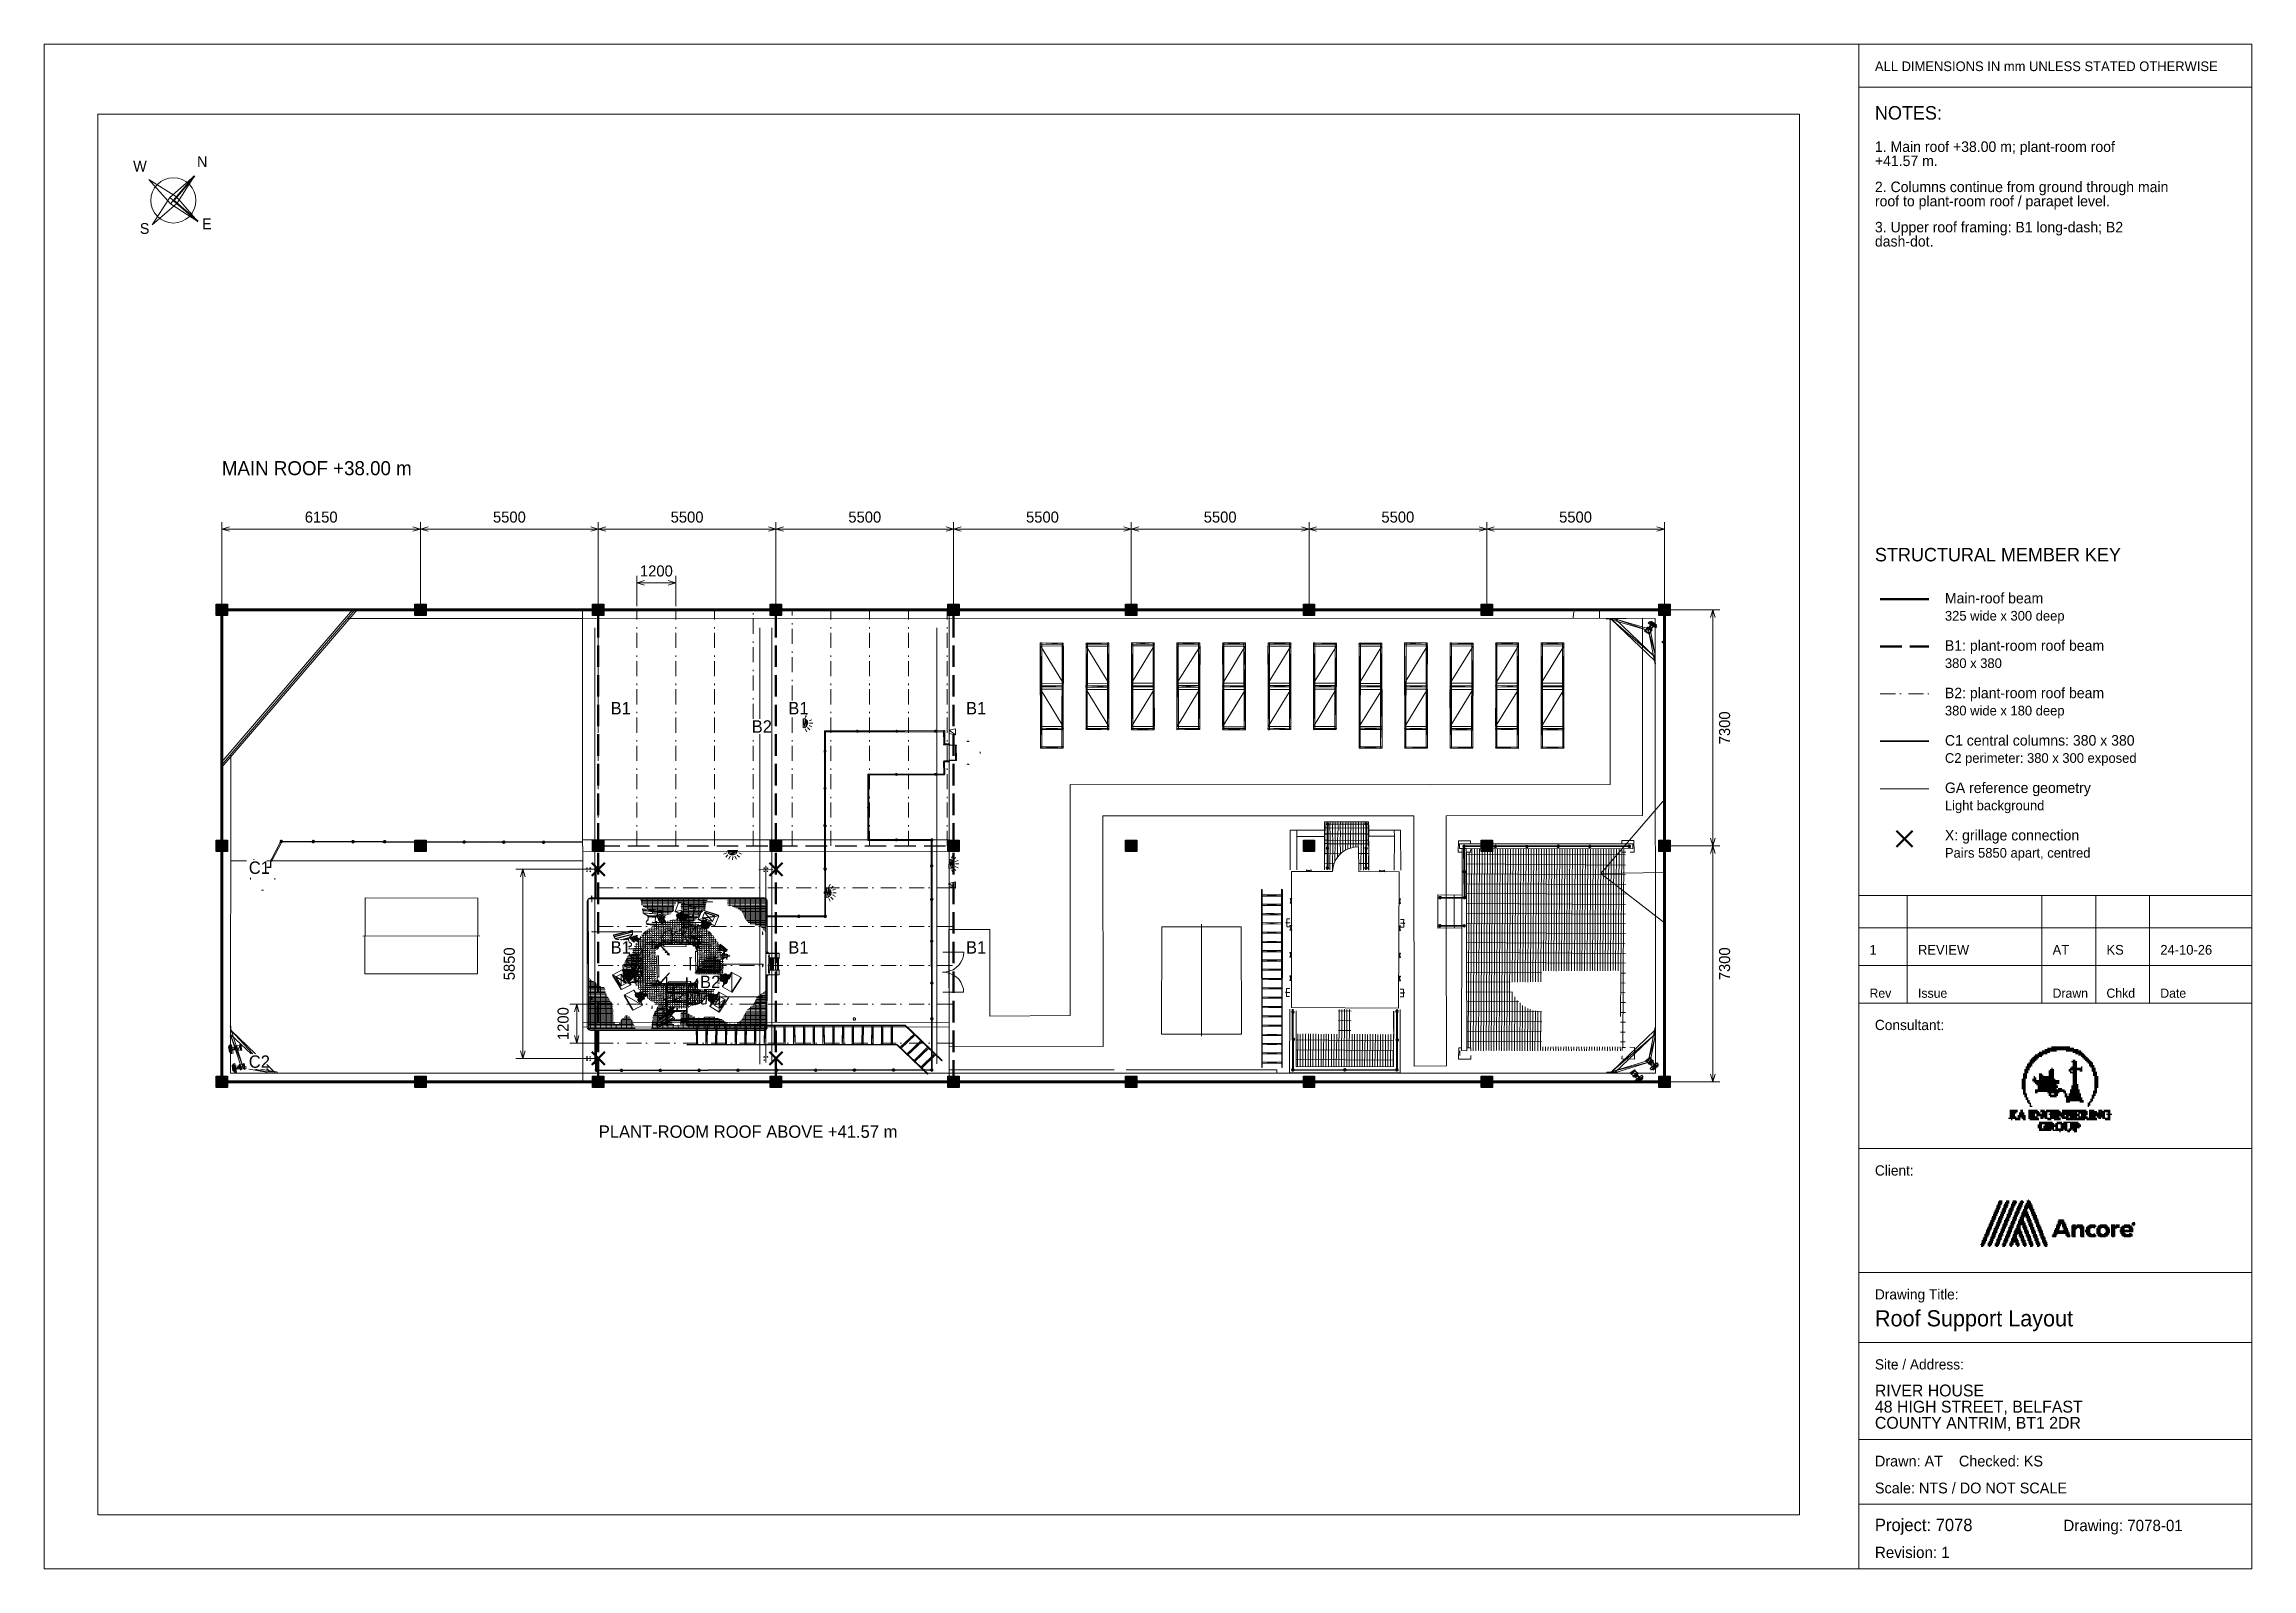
# Paper-space layout '01 Roof Support Layout' of a CAD drawing. Header units: millimetres. Extents: x 5 to 415, y 7 to 290.
import ezdxf
from ezdxf.enums import TextEntityAlignment as Align

# ---------------------------------------------------------------- set-up
doc = ezdxf.new("R2010")
doc.units = ezdxf.units.MM
doc.linetypes.add('B1_LONG_DASH', pattern=[5.5, 4, -1.5])
doc.linetypes.add('B2_DASH_DOT', pattern=[5.25, 2.8, -0.8, 0.25, -1.4])
for name, color, linetype in [('BRANDING', 7, 'Continuous'), ('COLUMNS', 7, 'Continuous'), ('DIMENSIONS', 7, 'Continuous'), ('GA_REFERENCE', 253, 'Continuous'), ('MAIN_ROOF', 7, 'Continuous'), ('SHEET', 7, 'Continuous'), ('TEXT', 7, 'Continuous'), ('UPPER_ROOF', 7, 'Continuous')]:
    doc.layers.add(name, color=color, linetype=linetype)

# ---------------------------------------------------------------- blocks, each defined once
blk = doc.blocks.new('SHEET_01_ROOF')
at = {"layer": 'BRANDING'}
for points in [[(374.75, 102.5), (375, 102.5), (374.75, 102.25), (375, 102.25)], [(375, 102.5), (375.25, 102.5), (375, 102.25), (375.25, 102.25)], [(375.25, 102.75), (376, 102.75), (375.25, 102.5), (376, 102.5)], [(375.25, 102.5), (375.5, 102.5), (375.25, 102.25), (375.5, 102.25)], [(375.5, 103), (375.75, 103), (375.5, 102.75), (375.75, 102.75)], [(375.5, 102.5), (375.75, 102.5), (375.5, 102.25), (375.75, 102.25)], [(375.75, 103), (376, 103), (375.75, 102.75), (376, 102.75)], [(375.75, 102.5), (376, 102.5), (375.75, 102.25), (376, 102.25)], [(376, 103.25), (376.25, 103.25), (376, 103), (376.25, 103)], [(376, 103), (376.25, 103), (376, 102.75), (376.25, 102.75)], [(376, 102.75), (376.5, 102.75), (376, 102.5), (376.5, 102.5)], [(376, 102.5), (376.25, 102.5), (376, 102.25), (376.25, 102.25)], [(376.25, 103.25), (376.5, 103.25), (376.25, 103), (376.5, 103)], [(376.25, 103), (376.5, 103), (376.25, 102.75), (376.5, 102.75)], [(376.5, 103.5), (376.75, 103.5), (376.5, 103.25), (376.75, 103.25)], [(376.5, 103.25), (377, 103.25), (376.5, 103), (377, 103)], [(376.5, 103), (377, 103), (376.5, 102.75), (377, 102.75)], [(376.5, 102.75), (376.75, 102.75), (376.5, 102.5), (376.75, 102.5)], [(376.75, 103.5), (377.25, 103.5), (376.75, 103.25), (377.25, 103.25)], [(376.75, 102.75), (377, 102.75), (376.75, 102.5), (377, 102.5)], [(377, 103.75), (377.25, 103.75), (377, 103.5), (377.25, 103.5)], [(377, 103.25), (377.5, 103.25), (377, 103), (377.5, 103)], [(377, 103), (377.25, 103), (377, 102.75), (377.25, 102.75)], [(377.25, 103.75), (377.5, 103.75), (377.25, 103.5), (377.5, 103.5)], [(377.25, 103.5), (377.75, 103.5), (377.25, 103.25), (377.75, 103.25)], [(377.25, 103), (377.5, 103), (377.25, 102.75), (377.5, 102.75)], [(377.5, 103.75), (378, 103.75), (377.5, 103.5), (378, 103.5)], [(377.5, 103.25), (378, 103.25), (377.5, 103), (378, 103)], [(377.75, 104), (378, 104), (377.75, 103.75), (378, 103.75)], [(377.75, 103.5), (378.75, 103.5), (377.75, 103.25), (378.75, 103.25)], [(378, 104), (378.5, 104), (378, 103.75), (378.5, 103.75)], [(378, 103.75), (378.25, 103.75), (378, 103.5), (378.25, 103.5)], [(378, 103.25), (378.25, 103.25), (378, 103), (378.25, 103)], [(378.25, 103.75), (379, 103.75), (378.25, 103.5), (379, 103.5)], [(378.25, 103.25), (378.75, 103.25), (378.25, 103), (378.75, 103)], [(378.5, 104), (378.75, 104), (378.5, 103.75), (378.75, 103.75)], [(378.75, 104), (379, 104), (378.75, 103.75), (379, 103.75)], [(378.75, 103.5), (379, 103.5), (378.75, 103.25), (379, 103.25)], [(379, 104), (380, 104), (379, 103.75), (380, 103.75)], [(379, 103.75), (379.75, 103.75), (379, 103.5), (379.75, 103.5)], [(379, 103.5), (380.5, 103.5), (379, 103.25), (380.5, 103.25)], [(379.75, 103.75), (380.5, 103.75), (379.75, 103.5), (380.5, 103.5)], [(380, 104), (380.75, 104), (380, 103.75), (380.75, 103.75)], [(380.5, 103.75), (381.75, 103.75), (380.5, 103.5), (381.75, 103.5)], [(380.5, 103.5), (380.75, 103.5), (380.5, 103.25), (380.75, 103.25)], [(380.5, 103.25), (381, 103.25), (380.5, 103), (381, 103)], [(380.75, 104), (381.25, 104), (380.75, 103.75), (381.25, 103.75)], [(380.75, 103.5), (381.5, 103.5), (380.75, 103.25), (381.5, 103.25)], [(381, 103.25), (381.25, 103.25), (381, 103), (381.25, 103)], [(381.25, 103.25), (382.25, 103.25), (381.25, 103), (382.25, 103)], [(381.5, 103.5), (382.25, 103.5), (381.5, 103.25), (382.25, 103.25)], [(381.75, 103.75), (382, 103.75), (381.75, 103.5), (382, 103.5)], [(381.75, 103), (382, 103), (381.75, 102.75), (382, 102.75)], [(382, 103), (382.75, 103), (382, 102.75), (382.75, 102.75)], [(382.25, 103.5), (382.75, 103.5), (382.25, 103.25), (382.75, 103.25)], [(382.25, 103.25), (382.75, 103.25), (382.25, 103), (382.75, 103)], [(382.25, 102.75), (382.5, 102.75), (382.25, 102.5), (382.5, 102.5)], [(382.5, 102.75), (383, 102.75), (382.5, 102.5), (383, 102.5)], [(382.75, 103.25), (383.25, 103.25), (382.75, 103), (383.25, 103)], [(382.75, 103), (383.25, 103), (382.75, 102.75), (383.25, 102.75)], [(382.75, 102.5), (383, 102.5), (382.75, 102.25), (383, 102.25)], [(383, 102.75), (383.5, 102.75), (383, 102.5), (383.5, 102.5)], [(383, 102.5), (383.5, 102.5), (383, 102.25), (383.5, 102.25)], [(383.25, 103), (383.5, 103), (383.25, 102.75), (383.5, 102.75)], [(383.5, 102.75), (383.75, 102.75), (383.5, 102.5), (383.75, 102.5)], [(383.5, 102.5), (384, 102.5), (383.5, 102.25), (384, 102.25)], [(372.5, 99), (372.75, 99), (372.5, 98.75), (372.75, 98.75)], [(372.5, 98.75), (372.75, 98.75), (372.5, 98.5), (372.75, 98.5)], [(372.5, 98.5), (372.75, 98.5), (372.5, 98.25), (372.75, 98.25)], [(372.75, 99.75), (373, 99.75), (372.75, 99.5), (373, 99.5)], [(372.75, 99.5), (373, 99.5), (372.75, 99.25), (373, 99.25)], [(372.75, 99.25), (373, 99.25), (372.75, 99), (373, 99)], [(372.75, 99), (373, 99), (372.75, 98.75), (373, 98.75)], [(372.75, 98.75), (373, 98.75), (372.75, 98.5), (373, 98.5)], [(372.75, 98.5), (373, 98.5), (372.75, 98.25), (373, 98.25)], [(373, 100.25), (373.25, 100.25), (373, 100), (373.25, 100)], [(373, 100), (373.25, 100), (373, 99.75), (373.25, 99.75)], [(373, 99.75), (373.25, 99.75), (373, 99.5), (373.25, 99.5)], [(373, 99.5), (373.25, 99.5), (373, 99.25), (373.25, 99.25)], [(373, 99.25), (373.25, 99.25), (373, 99), (373.25, 99)], [(373, 99), (373.25, 99), (373, 98.75), (373.25, 98.75)], [(373, 98.75), (373.25, 98.75), (373, 98.5), (373.25, 98.5)], [(373, 98.5), (373.25, 98.5), (373, 98.25), (373.25, 98.25)], [(373.25, 100.75), (373.5, 100.75), (373.25, 100.5), (373.5, 100.5)], [(373.25, 100.5), (373.5, 100.5), (373.25, 100.25), (373.5, 100.25)], [(373.25, 100.25), (373.5, 100.25), (373.25, 100), (373.5, 100)], [(373.25, 100), (373.5, 100), (373.25, 99.75), (373.5, 99.75)], [(373.25, 99.75), (373.5, 99.75), (373.25, 99.5), (373.5, 99.5)], [(373.25, 99.5), (373.5, 99.5), (373.25, 99.25), (373.5, 99.25)], [(373.25, 99.25), (373.5, 99.25), (373.25, 99), (373.5, 99)], [(373.5, 101), (373.75, 101), (373.5, 100.75), (373.75, 100.75)], [(373.5, 100.75), (373.75, 100.75), (373.5, 100.5), (373.75, 100.5)], [(373.5, 100.5), (373.75, 100.5), (373.5, 100.25), (373.75, 100.25)], [(373.5, 100.25), (373.75, 100.25), (373.5, 100), (373.75, 100)], [(373.5, 100), (373.75, 100), (373.5, 99.75), (373.75, 99.75)], [(373.5, 99.75), (373.75, 99.75), (373.5, 99.5), (373.75, 99.5)], [(373.75, 101.5), (374, 101.5), (373.75, 101.25), (374, 101.25)], [(373.75, 101.25), (374, 101.25), (373.75, 101), (374, 101)], [(373.75, 101), (374, 101), (373.75, 100.75), (374, 100.75)], [(373.75, 100.75), (374, 100.75), (373.75, 100.5), (374, 100.5)], [(373.75, 100.5), (374, 100.5), (373.75, 100.25), (374, 100.25)], [(373.75, 100.25), (374, 100.25), (373.75, 100), (374, 100)], [(374, 101.75), (374.25, 101.75), (374, 101.5), (374.25, 101.5)], [(374, 101.5), (374.75, 101.5), (374, 101.25), (374.75, 101.25)], [(374, 101.25), (374.25, 101.25), (374, 101), (374.25, 101)], [(374, 101), (374.25, 101), (374, 100.75), (374.25, 100.75)], [(374, 100.75), (374.25, 100.75), (374, 100.5), (374.25, 100.5)], [(374, 100.5), (374.25, 100.5), (374, 100.25), (374.25, 100.25)], [(374.25, 102), (374.5, 102), (374.25, 101.75), (374.5, 101.75)], [(374.25, 101.75), (374.75, 101.75), (374.25, 101.5), (374.75, 101.5)], [(374.25, 101.25), (374.5, 101.25), (374.25, 101), (374.5, 101)], [(374.25, 101), (374.5, 101), (374.25, 100.75), (374.5, 100.75)], [(374.5, 102.25), (374.75, 102.25), (374.5, 102), (374.75, 102)], [(374.5, 102), (374.75, 102), (374.5, 101.75), (374.75, 101.75)], [(374.5, 101.25), (374.75, 101.25), (374.5, 101), (374.75, 101)], [(374.5, 98.5), (374.75, 98.5), (374.5, 98.25), (374.75, 98.25)], [(374.75, 102.25), (375, 102.25), (374.75, 102), (375, 102)], [(374.75, 102), (375, 102), (374.75, 101.75), (375, 101.75)], [(374.75, 101.75), (375, 101.75), (374.75, 101.5), (375, 101.5)], [(374.75, 101.5), (375, 101.5), (374.75, 101.25), (375, 101.25)], [(375, 102.25), (375.25, 102.25), (375, 102), (375.25, 102)], [(375, 102), (375.5, 102), (375, 101.75), (375.5, 101.75)], [(375, 101.75), (375.25, 101.75), (375, 101.5), (375.25, 101.5)], [(375.25, 102.25), (375.5, 102.25), (375.25, 102), (375.5, 102)], [(375.5, 102.25), (375.75, 102.25), (375.5, 102), (375.75, 102)], [(375.5, 99), (376, 99), (375.5, 98.75), (376, 98.75)], [(375.5, 98.75), (375.75, 98.75), (375.5, 98.5), (375.75, 98.5)], [(375.5, 98.5), (375.75, 98.5), (375.5, 98.25), (375.75, 98.25)], [(375.75, 102.25), (376, 102.25), (375.75, 102), (376, 102)], [(375.75, 98.75), (376, 98.75), (375.75, 98.5), (376, 98.5)], [(375.75, 98.5), (376, 98.5), (375.75, 98.25), (376, 98.25)], [(376, 98.75), (376.25, 98.75), (376, 98.5), (376.25, 98.5)], [(376, 98.5), (376.25, 98.5), (376, 98.25), (376.25, 98.25)], [(376.25, 98.5), (377.5, 98.5), (376.25, 98.25), (377.5, 98.25)], [(377.25, 99.5), (377.5, 99.5), (377.25, 99.25), (377.5, 99.25)], [(377.25, 99.25), (377.5, 99.25), (377.25, 99), (377.5, 99)], [(377.25, 99), (377.5, 99), (377.25, 98.75), (377.5, 98.75)], [(377.25, 98.75), (377.5, 98.75), (377.25, 98.5), (377.5, 98.5)], [(377.5, 99.75), (377.75, 99.75), (377.5, 99.5), (377.75, 99.5)], [(377.5, 99.5), (377.75, 99.5), (377.5, 99.25), (377.75, 99.25)], [(377.5, 99.25), (378, 99.25), (377.5, 99), (378, 99)], [(377.5, 99), (377.75, 99), (377.5, 98.75), (377.75, 98.75)], [(377.5, 98.75), (378, 98.75), (377.5, 98.5), (378, 98.5)], [(377.5, 98.5), (378, 98.5), (377.5, 98.25), (378, 98.25)], [(377.75, 100), (378, 100), (377.75, 99.75), (378, 99.75)], [(377.75, 99.75), (378, 99.75), (377.75, 99.5), (378, 99.5)], [(377.75, 99.5), (378, 99.5), (377.75, 99.25), (378, 99.25)], [(377.75, 99), (378, 99), (377.75, 98.75), (378, 98.75)], [(378, 99.75), (378.25, 99.75), (378, 99.5), (378.25, 99.5)], [(378, 99.5), (378.25, 99.5), (378, 99.25), (378.25, 99.25)], [(378, 99.25), (378.25, 99.25), (378, 99), (378.25, 99)], [(378, 99), (378.25, 99), (378, 98.75), (378.25, 98.75)], [(378, 98.75), (378.25, 98.75), (378, 98.5), (378.25, 98.5)], [(378, 98.5), (378.25, 98.5), (378, 98.25), (378.25, 98.25)], [(381, 99.75), (381.25, 99.75), (381, 99.5), (381.25, 99.5)], [(381, 99.5), (381.5, 99.5), (381, 99.25), (381.5, 99.25)], [(381.25, 100), (381.5, 100), (381.25, 99.75), (381.5, 99.75)], [(381.25, 99.75), (381.75, 99.75), (381.25, 99.5), (381.75, 99.5)], [(381.25, 99.25), (381.5, 99.25), (381.25, 99), (381.5, 99)], [(381.5, 101.25), (382, 101.25), (381.5, 101), (382, 101)], [(381.5, 100.25), (381.75, 100.25), (381.5, 100), (381.75, 100)], [(381.5, 100), (381.75, 100), (381.5, 99.75), (381.75, 99.75)], [(381.5, 99.25), (382, 99.25), (381.5, 99), (382, 99)], [(381.75, 101.5), (382, 101.5), (381.75, 101.25), (382, 101.25)], [(381.75, 101), (382, 101), (381.75, 100.75), (382, 100.75)], [(381.75, 100.75), (382, 100.75), (381.75, 100.5), (382, 100.5)], [(381.75, 100.5), (382, 100.5), (381.75, 100.25), (382, 100.25)], [(381.75, 100.25), (382, 100.25), (381.75, 100), (382, 100)], [(381.75, 100), (382.5, 100), (381.75, 99.75), (382.5, 99.75)], [(381.75, 99.75), (382.75, 99.75), (381.75, 99.5), (382.75, 99.5)], [(381.75, 99.5), (382, 99.5), (381.75, 99.25), (382, 99.25)], [(381.75, 99), (382.5, 99), (381.75, 98.75), (382.5, 98.75)], [(381.75, 98.75), (382, 98.75), (381.75, 98.5), (382, 98.5)], [(381.75, 98.5), (382, 98.5), (381.75, 98.25), (382, 98.25)], [(382, 101.5), (382.25, 101.5), (382, 101.25), (382.25, 101.25)], [(382, 101.25), (382.25, 101.25), (382, 101), (382.25, 101)], [(382, 101), (382.25, 101), (382, 100.75), (382.25, 100.75)], [(382, 100.75), (382.5, 100.75), (382, 100.5), (382.5, 100.5)], [(382, 100.5), (382.25, 100.5), (382, 100.25), (382.25, 100.25)], [(382, 100.25), (382.25, 100.25), (382, 100), (382.25, 100)], [(382, 99.5), (382.25, 99.5), (382, 99.25), (382.25, 99.25)], [(382, 99.25), (382.25, 99.25), (382, 99), (382.25, 99)], [(382, 98.75), (382.25, 98.75), (382, 98.5), (382.25, 98.5)], [(382, 98.5), (382.5, 98.5), (382, 98.25), (382.5, 98.25)], [(382.25, 101.25), (382.5, 101.25), (382.25, 101), (382.5, 101)], [(382.25, 101), (382.5, 101), (382.25, 100.75), (382.5, 100.75)], [(382.25, 100.5), (382.5, 100.5), (382.25, 100.25), (382.5, 100.25)], [(382.25, 100.25), (382.5, 100.25), (382.25, 100), (382.5, 100)], [(382.25, 99.5), (382.5, 99.5), (382.25, 99.25), (382.5, 99.25)], [(382.25, 99.25), (382.5, 99.25), (382.25, 99), (382.5, 99)], [(382.25, 98.75), (382.5, 98.75), (382.25, 98.5), (382.5, 98.5)], [(382.5, 100), (382.75, 100), (382.5, 99.75), (382.75, 99.75)], [(382.75, 100), (383.25, 100), (382.75, 99.75), (383.25, 99.75)], [(382.75, 99.75), (383.25, 99.75), (382.75, 99.5), (383.25, 99.5)], [(383, 99.5), (383.25, 99.5), (383, 99.25), (383.25, 99.25)], [(383.25, 102.25), (383.5, 102.25), (383.25, 102), (383.5, 102)], [(383.25, 100.25), (383.5, 100.25), (383.25, 100), (383.5, 100)], [(383.25, 100), (383.5, 100), (383.25, 99.75), (383.5, 99.75)], [(383.25, 99.75), (383.5, 99.75), (383.25, 99.5), (383.5, 99.5)], [(383.25, 99.5), (383.5, 99.5), (383.25, 99.25), (383.5, 99.25)], [(383.5, 102.25), (383.75, 102.25), (383.5, 102), (383.75, 102)], [(383.5, 102), (383.75, 102), (383.5, 101.75), (383.75, 101.75)], [(383.75, 102.25), (384.25, 102.25), (383.75, 102), (384.25, 102)], [(383.75, 102), (384, 102), (383.75, 101.75), (384, 101.75)], [(383.75, 101.75), (384, 101.75), (383.75, 101.5), (384, 101.5)], [(384, 102), (384.5, 102), (384, 101.75), (384.5, 101.75)], [(384, 101.75), (384.25, 101.75), (384, 101.5), (384.25, 101.5)], [(384, 101.5), (384.25, 101.5), (384, 101.25), (384.25, 101.25)], [(384.25, 101.75), (384.75, 101.75), (384.25, 101.5), (384.75, 101.5)], [(384.25, 101.5), (384.5, 101.5), (384.25, 101.25), (384.5, 101.25)], [(384.25, 101.25), (384.5, 101.25), (384.25, 101), (384.5, 101)], [(384.5, 101.5), (385, 101.5), (384.5, 101.25), (385, 101.25)], [(384.5, 101.25), (384.75, 101.25), (384.5, 101), (384.75, 101)], [(384.5, 101), (385.25, 101), (384.5, 100.75), (385.25, 100.75)], [(384.75, 101.25), (385, 101.25), (384.75, 101), (385, 101)], [(384.75, 100.75), (385.5, 100.75), (384.75, 100.5), (385.5, 100.5)], [(384.75, 100.5), (385, 100.5), (384.75, 100.25), (385, 100.25)], [(385, 101.25), (385.25, 101.25), (385, 101), (385.25, 101)], [(385, 100.5), (385.5, 100.5), (385, 100.25), (385.5, 100.25)], [(385, 100.25), (385.75, 100.25), (385, 100), (385.75, 100)], [(385.25, 101), (385.5, 101), (385.25, 100.75), (385.5, 100.75)], [(385.25, 100), (385.75, 100), (385.25, 99.75), (385.75, 99.75)], [(385.25, 99.75), (386, 99.75), (385.25, 99.5), (386, 99.5)], [(385.25, 99.5), (385.5, 99.5), (385.25, 99.25), (385.5, 99.25)], [(385.5, 100.5), (385.75, 100.5), (385.5, 100.25), (385.75, 100.25)], [(385.5, 99.5), (386, 99.5), (385.5, 99.25), (386, 99.25)], [(385.5, 99.25), (386, 99.25), (385.5, 99), (386, 99)], [(385.5, 99), (386.25, 99), (385.5, 98.75), (386.25, 98.75)], [(385.5, 98.75), (385.75, 98.75), (385.5, 98.5), (385.75, 98.5)], [(385.75, 100), (386, 100), (385.75, 99.75), (386, 99.75)], [(385.75, 98.75), (386.25, 98.75), (385.75, 98.5), (386.25, 98.5)], [(385.75, 98.5), (386.25, 98.5), (385.75, 98.25), (386.25, 98.25)], [(386, 99.25), (386.25, 99.25), (386, 99), (386.25, 99)], [(386.25, 98.5), (386.5, 98.5), (386.25, 98.25), (386.5, 98.25)], [(372.25, 98), (372.5, 98), (372.25, 97.75), (372.5, 97.75)], [(372.25, 97.75), (372.5, 97.75), (372.25, 97.5), (372.5, 97.5)], [(372.25, 97.5), (372.5, 97.5), (372.25, 97.25), (372.5, 97.25)], [(372.25, 97.25), (372.5, 97.25), (372.25, 97), (372.5, 97)], [(372.25, 97), (372.5, 97), (372.25, 96.75), (372.5, 96.75)], [(372.25, 96.75), (372.5, 96.75), (372.25, 96.5), (372.5, 96.5)], [(372.25, 96.5), (372.5, 96.5), (372.25, 96.25), (372.5, 96.25)], [(372.25, 96.25), (372.5, 96.25), (372.25, 96), (372.5, 96)], [(372.5, 98.25), (373, 98.25), (372.5, 98), (373, 98)], [(372.5, 98), (372.75, 98), (372.5, 97.75), (372.75, 97.75)], [(372.5, 97.75), (372.75, 97.75), (372.5, 97.5), (372.75, 97.5)], [(372.5, 97.5), (372.75, 97.5), (372.5, 97.25), (372.75, 97.25)], [(372.5, 97.25), (372.75, 97.25), (372.5, 97), (372.75, 97)], [(372.5, 97), (372.75, 97), (372.5, 96.75), (372.75, 96.75)], [(372.5, 96.75), (372.75, 96.75), (372.5, 96.5), (372.75, 96.5)], [(372.5, 96.5), (372.75, 96.5), (372.5, 96.25), (372.75, 96.25)], [(372.5, 96.25), (372.75, 96.25), (372.5, 96), (372.75, 96)], [(372.5, 96), (372.75, 96), (372.5, 95.75), (372.75, 95.75)], [(372.5, 95.75), (373, 95.75), (372.5, 95.5), (373, 95.5)], [(372.5, 95.5), (372.75, 95.5), (372.5, 95.25), (372.75, 95.25)], [(372.5, 95.25), (372.75, 95.25), (372.5, 95), (372.75, 95)], [(372.75, 98), (373, 98), (372.75, 97.75), (373, 97.75)], [(372.75, 97.75), (373, 97.75), (372.75, 97.5), (373, 97.5)], [(372.75, 97.5), (373, 97.5), (372.75, 97.25), (373, 97.25)], [(372.75, 97.25), (373, 97.25), (372.75, 97), (373, 97)], [(372.75, 97), (373, 97), (372.75, 96.75), (373, 96.75)], [(372.75, 96.75), (373, 96.75), (372.75, 96.5), (373, 96.5)], [(372.75, 96.5), (373, 96.5), (372.75, 96.25), (373, 96.25)], [(372.75, 96.25), (373, 96.25), (372.75, 96), (373, 96)], [(372.75, 96), (373, 96), (372.75, 95.75), (373, 95.75)], [(372.75, 95.5), (373, 95.5), (372.75, 95.25), (373, 95.25)], [(372.75, 95.25), (373, 95.25), (372.75, 95), (373, 95)], [(372.75, 95), (373, 95), (372.75, 94.75), (373, 94.75)], [(372.75, 94.75), (373, 94.75), (372.75, 94.5), (373, 94.5)], [(373, 98.25), (373.25, 98.25), (373, 98), (373.25, 98)], [(373, 95.25), (373.25, 95.25), (373, 95), (373.25, 95)], [(373, 95), (373.25, 95), (373, 94.75), (373.25, 94.75)], [(373, 94.75), (373.25, 94.75), (373, 94.5), (373.25, 94.5)], [(373, 94.5), (373.25, 94.5), (373, 94.25), (373.25, 94.25)], [(373.25, 94.5), (373.5, 94.5), (373.25, 94.25), (373.5, 94.25)], [(374.25, 98), (374.5, 98), (374.25, 97.75), (374.5, 97.75)], [(374.25, 97.75), (374.5, 97.75), (374.25, 97.5), (374.5, 97.5)], [(374.5, 98.25), (374.75, 98.25), (374.5, 98), (374.75, 98)], [(374.5, 98), (374.75, 98), (374.5, 97.75), (374.75, 97.75)], [(374.5, 97.75), (375, 97.75), (374.5, 97.5), (375, 97.5)], [(374.5, 97.5), (374.75, 97.5), (374.5, 97.25), (374.75, 97.25)], [(374.75, 98.25), (375, 98.25), (374.75, 98), (375, 98)], [(374.75, 98), (375, 98), (374.75, 97.75), (375, 97.75)], [(374.75, 97.5), (375.5, 97.5), (374.75, 97.25), (375.5, 97.25)], [(374.75, 97.25), (375, 97.25), (374.75, 97), (375, 97)], [(374.75, 96), (375, 96), (374.75, 95.75), (375, 95.75)], [(374.75, 95.75), (375, 95.75), (374.75, 95.5), (375, 95.5)], [(374.75, 95.5), (375.25, 95.5), (374.75, 95.25), (375.25, 95.25)], [(375, 97.75), (375.25, 97.75), (375, 97.5), (375.25, 97.5)], [(375, 97.25), (375.75, 97.25), (375, 97), (375.75, 97)], [(375, 97), (375.25, 97), (375, 96.75), (375.25, 96.75)], [(375, 96), (375.25, 96), (375, 95.75), (375.25, 95.75)], [(375, 95.75), (375.5, 95.75), (375, 95.5), (375.5, 95.5)], [(375.25, 97.75), (375.5, 97.75), (375.25, 97.5), (375.5, 97.5)], [(375.25, 97), (375.5, 97), (375.25, 96.75), (375.5, 96.75)], [(375.25, 96.75), (375.5, 96.75), (375.25, 96.5), (375.5, 96.5)], [(375.25, 96.5), (375.5, 96.5), (375.25, 96.25), (375.5, 96.25)], [(375.25, 96.25), (375.5, 96.25), (375.25, 96), (375.5, 96)], [(375.25, 96), (375.5, 96), (375.25, 95.75), (375.5, 95.75)], [(375.5, 98.25), (375.75, 98.25), (375.5, 98), (375.75, 98)], [(375.5, 98), (375.75, 98), (375.5, 97.75), (375.75, 97.75)], [(375.5, 97.75), (376, 97.75), (375.5, 97.5), (376, 97.5)], [(375.5, 97.5), (375.75, 97.5), (375.5, 97.25), (375.75, 97.25)], [(375.5, 97), (376.75, 97), (375.5, 96.75), (376.75, 96.75)], [(375.5, 96.75), (377.75, 96.75), (375.5, 96.5), (377.75, 96.5)], [(375.5, 96.5), (375.75, 96.5), (375.5, 96.25), (375.75, 96.25)], [(375.5, 96.25), (375.75, 96.25), (375.5, 96), (375.75, 96)], [(375.5, 96), (375.75, 96), (375.5, 95.75), (375.75, 95.75)], [(375.5, 95.75), (376, 95.75), (375.5, 95.5), (376, 95.5)], [(375.75, 98.25), (376, 98.25), (375.75, 98), (376, 98)], [(375.75, 98), (376, 98), (375.75, 97.75), (376, 97.75)], [(375.75, 97.5), (376, 97.5), (375.75, 97.25), (376, 97.25)], [(375.75, 97.25), (376, 97.25), (375.75, 97), (376, 97)], [(375.75, 96.5), (377, 96.5), (375.75, 96.25), (377, 96.25)], [(375.75, 96.25), (377, 96.25), (375.75, 96), (377, 96)], [(375.75, 96), (376, 96), (375.75, 95.75), (376, 95.75)], [(376, 98.25), (376.25, 98.25), (376, 98), (376.25, 98)], [(376, 98), (376.25, 98), (376, 97.75), (376.25, 97.75)], [(376, 97.75), (376.25, 97.75), (376, 97.5), (376.25, 97.5)], [(376, 97.5), (376.5, 97.5), (376, 97.25), (376.5, 97.25)], [(376, 97.25), (376.5, 97.25), (376, 97), (376.5, 97)], [(376, 96), (376.5, 96), (376, 95.75), (376.5, 95.75)], [(376, 95.75), (377, 95.75), (376, 95.5), (377, 95.5)], [(376.25, 98.25), (376.5, 98.25), (376.25, 98), (376.5, 98)], [(376.25, 98), (376.5, 98), (376.25, 97.75), (376.5, 97.75)], [(376.25, 97.75), (376.5, 97.75), (376.25, 97.5), (376.5, 97.5)], [(376.5, 98.25), (376.75, 98.25), (376.5, 98), (376.75, 98)], [(376.5, 98), (376.75, 98), (376.5, 97.75), (376.75, 97.75)], [(376.5, 97.75), (377, 97.75), (376.5, 97.5), (377, 97.5)], [(376.5, 97.5), (377, 97.5), (376.5, 97.25), (377, 97.25)], [(376.5, 97.25), (376.75, 97.25), (376.5, 97), (376.75, 97)], [(376.5, 96), (376.75, 96), (376.5, 95.75), (376.75, 95.75)], [(376.75, 98.25), (377, 98.25), (376.75, 98), (377, 98)], [(376.75, 98), (377.25, 98), (376.75, 97.75), (377.25, 97.75)], [(376.75, 97.25), (377, 97.25), (376.75, 97), (377, 97)], [(376.75, 97), (377.25, 97), (376.75, 96.75), (377.25, 96.75)], [(376.75, 96), (377, 96), (376.75, 95.75), (377, 95.75)], [(377, 98.25), (377.25, 98.25), (377, 98), (377.25, 98)], [(377, 97.75), (377.5, 97.75), (377, 97.5), (377.5, 97.5)], [(377, 97.5), (377.5, 97.5), (377, 97.25), (377.5, 97.25)], [(377, 97.25), (377.5, 97.25), (377, 97), (377.5, 97)], [(377, 96.5), (377.25, 96.5), (377, 96.25), (377.25, 96.25)], [(377, 96.25), (377.5, 96.25), (377, 96), (377.5, 96)], [(377, 96), (377.75, 96), (377, 95.75), (377.75, 95.75)], [(377, 95.75), (377.25, 95.75), (377, 95.5), (377.25, 95.5)], [(377, 95.5), (377.25, 95.5), (377, 95.25), (377.25, 95.25)], [(377.25, 98.25), (377.5, 98.25), (377.25, 98), (377.5, 98)], [(377.25, 98), (377.5, 98), (377.25, 97.75), (377.5, 97.75)], [(377.25, 97), (378, 97), (377.25, 96.75), (378, 96.75)], [(377.25, 96.5), (378.25, 96.5), (377.25, 96.25), (378.25, 96.25)], [(377.25, 95.75), (377.5, 95.75), (377.25, 95.5), (377.5, 95.5)], [(377.25, 95.5), (377.5, 95.5), (377.25, 95.25), (377.5, 95.25)], [(377.25, 95.25), (377.5, 95.25), (377.25, 95), (377.5, 95)], [(377.25, 95), (377.5, 95), (377.25, 94.75), (377.5, 94.75)], [(377.5, 98.25), (378, 98.25), (377.5, 98), (378, 98)], [(377.5, 98), (377.75, 98), (377.5, 97.75), (377.75, 97.75)], [(377.5, 97.75), (378.25, 97.75), (377.5, 97.5), (378.25, 97.5)], [(377.5, 97.5), (377.75, 97.5), (377.5, 97.25), (377.75, 97.25)], [(377.5, 97.25), (377.75, 97.25), (377.5, 97), (377.75, 97)], [(377.5, 96.25), (378.5, 96.25), (377.5, 96), (378.5, 96)], [(377.5, 95.75), (377.75, 95.75), (377.5, 95.5), (377.75, 95.5)], [(377.5, 95.5), (378, 95.5), (377.5, 95.25), (378, 95.25)], [(377.5, 95.25), (377.75, 95.25), (377.5, 95), (377.75, 95)], [(377.5, 95), (378.25, 95), (377.5, 94.75), (378.25, 94.75)], [(377.5, 94.75), (377.75, 94.75), (377.5, 94.5), (377.75, 94.5)], [(377.75, 98), (378, 98), (377.75, 97.75), (378, 97.75)], [(377.75, 97.5), (378.25, 97.5), (377.75, 97.25), (378.25, 97.25)], [(377.75, 97.25), (378, 97.25), (377.75, 97), (378, 97)], [(377.75, 96.75), (378, 96.75), (377.75, 96.5), (378, 96.5)], [(377.75, 96), (378, 96), (377.75, 95.75), (378, 95.75)], [(377.75, 95.75), (378.5, 95.75), (377.75, 95.5), (378.5, 95.5)], [(377.75, 94.75), (378.25, 94.75), (377.75, 94.5), (378.25, 94.5)], [(378, 98.25), (378.25, 98.25), (378, 98), (378.25, 98)], [(378, 98), (378.25, 98), (378, 97.75), (378.25, 97.75)], [(378, 97.25), (378.25, 97.25), (378, 97), (378.25, 97)], [(378, 97), (378.25, 97), (378, 96.75), (378.25, 96.75)], [(378, 96.75), (378.75, 96.75), (378, 96.5), (378.75, 96.5)], [(378, 96), (378.25, 96), (378, 95.75), (378.25, 95.75)], [(378, 95.5), (378.25, 95.5), (378, 95.25), (378.25, 95.25)], [(378.25, 98), (378.5, 98), (378.25, 97.75), (378.5, 97.75)], [(378.25, 97.75), (378.5, 97.75), (378.25, 97.5), (378.5, 97.5)], [(378.25, 97.5), (378.5, 97.5), (378.25, 97.25), (378.5, 97.25)], [(378.25, 97.25), (378.5, 97.25), (378.25, 97), (378.5, 97)], [(378.25, 97), (378.5, 97), (378.25, 96.75), (378.5, 96.75)], [(378.25, 96.5), (378.5, 96.5), (378.25, 96.25), (378.5, 96.25)], [(378.25, 96), (378.5, 96), (378.25, 95.75), (378.5, 95.75)], [(378.25, 95.5), (378.5, 95.5), (378.25, 95.25), (378.5, 95.25)], [(378.25, 95.25), (378.5, 95.25), (378.25, 95), (378.5, 95)], [(378.25, 95), (378.75, 95), (378.25, 94.75), (378.75, 94.75)], [(378.25, 94.75), (378.5, 94.75), (378.25, 94.5), (378.5, 94.5)], [(378.5, 97.75), (379, 97.75), (378.5, 97.5), (379, 97.5)], [(378.5, 97.5), (379, 97.5), (378.5, 97.25), (379, 97.25)], [(378.5, 97.25), (378.75, 97.25), (378.5, 97), (378.75, 97)], [(378.5, 97), (378.75, 97), (378.5, 96.75), (378.75, 96.75)], [(378.5, 96.5), (378.75, 96.5), (378.5, 96.25), (378.75, 96.25)], [(378.5, 96.25), (378.75, 96.25), (378.5, 96), (378.75, 96)], [(378.5, 96), (378.75, 96), (378.5, 95.75), (378.75, 95.75)], [(378.5, 95.75), (379.25, 95.75), (378.5, 95.5), (379.25, 95.5)], [(378.5, 95.5), (378.75, 95.5), (378.5, 95.25), (378.75, 95.25)], [(378.5, 95.25), (378.75, 95.25), (378.5, 95), (378.75, 95)], [(378.5, 94.75), (378.75, 94.75), (378.5, 94.5), (378.75, 94.5)], [(378.75, 97.25), (379, 97.25), (378.75, 97), (379, 97)], [(378.75, 96.75), (379, 96.75), (378.75, 96.5), (379, 96.5)], [(378.75, 96.5), (379, 96.5), (378.75, 96.25), (379, 96.25)], [(378.75, 96), (379, 96), (378.75, 95.75), (379, 95.75)], [(378.75, 95.5), (379, 95.5), (378.75, 95.25), (379, 95.25)], [(378.75, 95.25), (379, 95.25), (378.75, 95), (379, 95)], [(378.75, 95), (379, 95), (378.75, 94.75), (379, 94.75)], [(379, 97.75), (379.25, 97.75), (379, 97.5), (379.25, 97.5)], [(379, 97.5), (379.25, 97.5), (379, 97.25), (379.25, 97.25)], [(379, 97.25), (379.25, 97.25), (379, 97), (379.25, 97)], [(379, 96.25), (379.75, 96.25), (379, 96), (379.75, 96)], [(379, 96), (379.25, 96), (379, 95.75), (379.25, 95.75)], [(379, 95.5), (379.25, 95.5), (379, 95.25), (379.25, 95.25)], [(379.25, 96), (379.75, 96), (379.25, 95.75), (379.75, 95.75)], [(379.25, 95.75), (379.5, 95.75), (379.25, 95.5), (379.5, 95.5)], [(379.5, 95.75), (379.75, 95.75), (379.5, 95.5), (379.75, 95.5)], [(379.75, 96), (380, 96), (379.75, 95.75), (380, 95.75)], [(379.75, 95.75), (380, 95.75), (379.75, 95.5), (380, 95.5)], [(380, 96), (380.25, 96), (380, 95.75), (380.25, 95.75)], [(380, 95.75), (380.25, 95.75), (380, 95.5), (380.25, 95.5)], [(380, 95.5), (380.5, 95.5), (380, 95.25), (380.5, 95.25)], [(380.25, 95.75), (380.5, 95.75), (380.25, 95.5), (380.5, 95.5)], [(380.25, 95.25), (380.5, 95.25), (380.25, 95), (380.5, 95)], [(380.25, 95), (380.5, 95), (380.25, 94.75), (380.5, 94.75)], [(380.25, 94.75), (380.5, 94.75), (380.25, 94.5), (380.5, 94.5)], [(380.5, 95.25), (380.75, 95.25), (380.5, 95), (380.75, 95)], [(380.5, 95), (380.75, 95), (380.5, 94.75), (380.75, 94.75)], [(380.5, 94.75), (380.75, 94.75), (380.5, 94.5), (380.75, 94.5)], [(380.5, 94.5), (380.75, 94.5), (380.5, 94.25), (380.75, 94.25)], [(380.75, 94.75), (381, 94.75), (380.75, 94.5), (381, 94.5)], [(380.75, 94.5), (381, 94.5), (380.75, 94.25), (381, 94.25)], [(381, 95.25), (381.25, 95.25), (381, 95), (381.25, 95)], [(381, 95), (381.5, 95), (381, 94.75), (381.5, 94.75)], [(381, 94.75), (381.75, 94.75), (381, 94.5), (381.75, 94.5)], [(381, 94.5), (381.25, 94.5), (381, 94.25), (381.25, 94.25)], [(381.25, 96), (381.5, 96), (381.25, 95.75), (381.5, 95.75)], [(381.25, 95.75), (381.5, 95.75), (381.25, 95.5), (381.5, 95.5)], [(381.25, 95.5), (382, 95.5), (381.25, 95.25), (382, 95.25)], [(381.25, 95.25), (381.5, 95.25), (381.25, 95), (381.5, 95)], [(381.25, 94.5), (381.5, 94.5), (381.25, 94.25), (381.5, 94.25)], [(381.5, 96.75), (381.75, 96.75), (381.5, 96.5), (381.75, 96.5)], [(381.5, 96.5), (381.75, 96.5), (381.5, 96.25), (381.75, 96.25)], [(381.5, 96.25), (381.75, 96.25), (381.5, 96), (381.75, 96)], [(381.5, 96), (381.75, 96), (381.5, 95.75), (381.75, 95.75)], [(381.5, 95.75), (381.75, 95.75), (381.5, 95.5), (381.75, 95.5)], [(381.5, 95.25), (382, 95.25), (381.5, 95), (382, 95)], [(381.5, 95), (381.75, 95), (381.5, 94.75), (381.75, 94.75)], [(381.5, 94.5), (381.75, 94.5), (381.5, 94.25), (381.75, 94.25)], [(381.75, 98.25), (382, 98.25), (381.75, 98), (382, 98)], [(381.75, 98), (382, 98), (381.75, 97.75), (382, 97.75)], [(381.75, 97.75), (382, 97.75), (381.75, 97.5), (382, 97.5)], [(381.75, 97.5), (382, 97.5), (381.75, 97.25), (382, 97.25)], [(381.75, 97.25), (382, 97.25), (381.75, 97), (382, 97)], [(381.75, 97), (382, 97), (381.75, 96.75), (382, 96.75)], [(381.75, 96.75), (382.25, 96.75), (381.75, 96.5), (382.25, 96.5)], [(381.75, 96.5), (382.25, 96.5), (381.75, 96.25), (382.25, 96.25)], [(381.75, 96.25), (382, 96.25), (381.75, 96), (382, 96)], [(381.75, 96), (382, 96), (381.75, 95.75), (382, 95.75)], [(381.75, 95.75), (382.25, 95.75), (381.75, 95.5), (382.25, 95.5)], [(381.75, 95), (382.25, 95), (381.75, 94.75), (382.25, 94.75)], [(381.75, 94.75), (382.25, 94.75), (381.75, 94.5), (382.25, 94.5)], [(381.75, 94.5), (382, 94.5), (381.75, 94.25), (382, 94.25)], [(382, 98.25), (382.25, 98.25), (382, 98), (382.25, 98)], [(382, 98), (382.25, 98), (382, 97.75), (382.25, 97.75)], [(382, 97.75), (382.25, 97.75), (382, 97.5), (382.25, 97.5)], [(382, 97.5), (382.25, 97.5), (382, 97.25), (382.25, 97.25)], [(382, 97.25), (382.25, 97.25), (382, 97), (382.25, 97)], [(382, 97), (382.25, 97), (382, 96.75), (382.25, 96.75)], [(382, 96.25), (382.25, 96.25), (382, 96), (382.25, 96)], [(382, 96), (382.5, 96), (382, 95.75), (382.5, 95.75)], [(382, 95.5), (382.25, 95.5), (382, 95.25), (382.25, 95.25)], [(382, 95.25), (382.25, 95.25), (382, 95), (382.25, 95)], [(382, 94.5), (382.25, 94.5), (382, 94.25), (382.25, 94.25)], [(382.25, 98.25), (382.5, 98.25), (382.25, 98), (382.5, 98)], [(382.25, 98), (382.5, 98), (382.25, 97.75), (382.5, 97.75)], [(382.25, 97.75), (382.5, 97.75), (382.25, 97.5), (382.5, 97.5)], [(382.25, 97.5), (382.5, 97.5), (382.25, 97.25), (382.5, 97.25)], [(382.25, 97.25), (382.5, 97.25), (382.25, 97), (382.5, 97)], [(382.25, 97), (382.5, 97), (382.25, 96.75), (382.5, 96.75)], [(382.25, 96.75), (382.5, 96.75), (382.25, 96.5), (382.5, 96.5)], [(382.25, 96.5), (382.5, 96.5), (382.25, 96.25), (382.5, 96.25)], [(382.25, 96.25), (382.5, 96.25), (382.25, 96), (382.5, 96)], [(382.25, 95.75), (382.75, 95.75), (382.25, 95.5), (382.75, 95.5)], [(382.25, 95.5), (382.5, 95.5), (382.25, 95.25), (382.5, 95.25)], [(382.25, 95.25), (382.75, 95.25), (382.25, 95), (382.75, 95)], [(382.25, 95), (382.5, 95), (382.25, 94.75), (382.5, 94.75)], [(382.25, 94.75), (382.5, 94.75), (382.25, 94.5), (382.5, 94.5)], [(382.25, 94.5), (382.75, 94.5), (382.25, 94.25), (382.75, 94.25)], [(382.5, 97), (382.75, 97), (382.5, 96.75), (382.75, 96.75)], [(382.5, 96.75), (382.75, 96.75), (382.5, 96.5), (382.75, 96.5)], [(382.5, 96.5), (382.75, 96.5), (382.5, 96.25), (382.75, 96.25)], [(382.5, 96.25), (382.75, 96.25), (382.5, 96), (382.75, 96)], [(382.5, 96), (382.75, 96), (382.5, 95.75), (382.75, 95.75)], [(382.5, 95.5), (382.75, 95.5), (382.5, 95.25), (382.75, 95.25)], [(382.5, 95), (382.75, 95), (382.5, 94.75), (382.75, 94.75)], [(382.5, 94.75), (383, 94.75), (382.5, 94.5), (383, 94.5)], [(382.75, 96), (383, 96), (382.75, 95.75), (383, 95.75)], [(382.75, 95.75), (383, 95.75), (382.75, 95.5), (383, 95.5)], [(382.75, 95.5), (383, 95.5), (382.75, 95.25), (383, 95.25)], [(382.75, 95.25), (383, 95.25), (382.75, 95), (383, 95)], [(382.75, 95), (383, 95), (382.75, 94.75), (383, 94.75)], [(382.75, 94.5), (383.25, 94.5), (382.75, 94.25), (383.25, 94.25)], [(383, 95.25), (383.25, 95.25), (383, 95), (383.25, 95)], [(383, 95), (383.25, 95), (383, 94.75), (383.25, 94.75)], [(383, 94.75), (383.25, 94.75), (383, 94.5), (383.25, 94.5)], [(383.25, 94.5), (383.5, 94.5), (383.25, 94.25), (383.5, 94.25)], [(385.25, 95), (385.5, 95), (385.25, 94.75), (385.5, 94.75)], [(385.25, 94.75), (385.5, 94.75), (385.25, 94.5), (385.5, 94.5)], [(385.25, 94.5), (385.5, 94.5), (385.25, 94.25), (385.5, 94.25)], [(385.5, 95.75), (385.75, 95.75), (385.5, 95.5), (385.75, 95.5)], [(385.5, 95.5), (385.75, 95.5), (385.5, 95.25), (385.75, 95.25)], [(385.5, 95.25), (386, 95.25), (385.5, 95), (386, 95)], [(385.5, 95), (385.75, 95), (385.5, 94.75), (385.75, 94.75)], [(385.5, 94.75), (385.75, 94.75), (385.5, 94.5), (385.75, 94.5)], [(385.5, 94.5), (385.75, 94.5), (385.5, 94.25), (385.75, 94.25)], [(385.75, 98.25), (386.25, 98.25), (385.75, 98), (386.25, 98)], [(385.75, 98), (386.25, 98), (385.75, 97.75), (386.25, 97.75)], [(385.75, 97.75), (386.25, 97.75), (385.75, 97.5), (386.25, 97.5)], [(385.75, 97.5), (386.25, 97.5), (385.75, 97.25), (386.25, 97.25)], [(385.75, 97.25), (386, 97.25), (385.75, 97), (386, 97)], [(385.75, 97), (386.25, 97), (385.75, 96.75), (386.25, 96.75)], [(385.75, 96.75), (386, 96.75), (385.75, 96.5), (386, 96.5)], [(385.75, 96.5), (386.25, 96.5), (385.75, 96.25), (386.25, 96.25)], [(385.75, 96.25), (386, 96.25), (385.75, 96), (386, 96)], [(385.75, 96), (386.25, 96), (385.75, 95.75), (386.25, 95.75)], [(385.75, 95.75), (386.25, 95.75), (385.75, 95.5), (386.25, 95.5)], [(385.75, 95.5), (386, 95.5), (385.75, 95.25), (386, 95.25)], [(385.75, 95), (386, 95), (385.75, 94.75), (386, 94.75)], [(386, 97.25), (386.25, 97.25), (386, 97), (386.25, 97)], [(386, 96.75), (386.25, 96.75), (386, 96.5), (386.25, 96.5)], [(386, 96.25), (386.25, 96.25), (386, 96), (386.25, 96)], [(386, 95.5), (386.25, 95.5), (386, 95.25), (386.25, 95.25)], [(386.25, 98.25), (386.5, 98.25), (386.25, 98), (386.5, 98)], [(386.25, 98), (386.5, 98), (386.25, 97.75), (386.5, 97.75)], [(386.25, 97.75), (386.5, 97.75), (386.25, 97.5), (386.5, 97.5)], [(386.25, 97.5), (386.5, 97.5), (386.25, 97.25), (386.5, 97.25)], [(386.25, 97.25), (386.5, 97.25), (386.25, 97), (386.5, 97)], [(386.25, 97), (386.5, 97), (386.25, 96.75), (386.5, 96.75)], [(386.25, 96.75), (386.5, 96.75), (386.25, 96.5), (386.5, 96.5)], [(386.25, 96.5), (386.5, 96.5), (386.25, 96.25), (386.5, 96.25)], [(369.75, 90.75), (370, 90.75), (369.75, 90.5), (370, 90.5)], [(370, 92.25), (370.5, 92.25), (370, 92), (370.5, 92)], [(370, 92), (370.25, 92), (370, 91.75), (370.25, 91.75)], [(370, 91.75), (370.25, 91.75), (370, 91.5), (370.25, 91.5)], [(370, 91.5), (370.25, 91.5), (370, 91.25), (370.25, 91.25)], [(370, 91.25), (370.25, 91.25), (370, 91), (370.25, 91)], [(370, 91), (370.5, 91), (370, 90.75), (370.5, 90.75)], [(370, 90.75), (370.5, 90.75), (370, 90.5), (370.5, 90.5)], [(370.25, 92), (370.5, 92), (370.25, 91.75), (370.5, 91.75)], [(370.25, 91.75), (370.5, 91.75), (370.25, 91.5), (370.5, 91.5)], [(370.25, 91.5), (370.5, 91.5), (370.25, 91.25), (370.5, 91.25)], [(370.25, 91.25), (370.75, 91.25), (370.25, 91), (370.75, 91)], [(370.25, 90.5), (370.5, 90.5), (370.25, 90.25), (370.5, 90.25)], [(370.5, 92.25), (370.75, 92.25), (370.5, 92), (370.75, 92)], [(370.5, 92), (370.75, 92), (370.5, 91.75), (370.75, 91.75)], [(370.5, 91.75), (370.75, 91.75), (370.5, 91.5), (370.75, 91.5)], [(370.5, 91.5), (370.75, 91.5), (370.5, 91.25), (370.75, 91.25)], [(370.5, 91), (370.75, 91), (370.5, 90.75), (370.75, 90.75)], [(370.5, 90.75), (370.75, 90.75), (370.5, 90.5), (370.75, 90.5)], [(370.75, 92.25), (371, 92.25), (370.75, 92), (371, 92)], [(370.75, 92), (371, 92), (370.75, 91.75), (371, 91.75)], [(370.75, 91.75), (371, 91.75), (370.75, 91.5), (371, 91.5)], [(370.75, 91.5), (371, 91.5), (370.75, 91.25), (371, 91.25)], [(370.75, 91.25), (371, 91.25), (370.75, 91), (371, 91)], [(370.75, 91), (371, 91), (370.75, 90.75), (371, 90.75)], [(370.75, 90.75), (371, 90.75), (370.75, 90.5), (371, 90.5)], [(371, 92.25), (371.25, 92.25), (371, 92), (371.25, 92)], [(371, 92), (371.25, 92), (371, 91.75), (371.25, 91.75)], [(371, 91.75), (371.25, 91.75), (371, 91.5), (371.25, 91.5)], [(371, 91), (371.25, 91), (371, 90.75), (371.25, 90.75)], [(371, 90.75), (371.25, 90.75), (371, 90.5), (371.25, 90.5)], [(371, 90.5), (372, 90.5), (371, 90.25), (372, 90.25)], [(371.25, 92.25), (371.5, 92.25), (371.25, 92), (371.5, 92)], [(371.25, 92), (371.5, 92), (371.25, 91.75), (371.5, 91.75)], [(371.25, 90.75), (371.75, 90.75), (371.25, 90.5), (371.75, 90.5)], [(371.5, 91.25), (371.75, 91.25), (371.5, 91), (371.75, 91)], [(371.5, 91), (371.75, 91), (371.5, 90.75), (371.75, 90.75)], [(371.75, 91.75), (372, 91.75), (371.75, 91.5), (372, 91.5)], [(371.75, 91.5), (372, 91.5), (371.75, 91.25), (372, 91.25)], [(371.75, 91.25), (372.5, 91.25), (371.75, 91), (372.5, 91)], [(371.75, 91), (372, 91), (371.75, 90.75), (372, 90.75)], [(371.75, 90.75), (372, 90.75), (371.75, 90.5), (372, 90.5)], [(372, 92.25), (372.5, 92.25), (372, 92), (372.5, 92)], [(372, 92), (372.5, 92), (372, 91.75), (372.5, 91.75)], [(372, 91.75), (372.5, 91.75), (372, 91.5), (372.5, 91.5)], [(372, 91.5), (372.25, 91.5), (372, 91.25), (372.25, 91.25)], [(372, 91), (372.25, 91), (372, 90.75), (372.25, 90.75)], [(372.25, 91.5), (372.5, 91.5), (372.25, 91.25), (372.5, 91.25)], [(372.25, 91), (372.5, 91), (372.25, 90.75), (372.5, 90.75)], [(372.25, 90.75), (372.5, 90.75), (372.25, 90.5), (372.5, 90.5)], [(372.5, 91.75), (372.75, 91.75), (372.5, 91.5), (372.75, 91.5)], [(372.5, 91.5), (372.75, 91.5), (372.5, 91.25), (372.75, 91.25)], [(372.5, 91.25), (372.75, 91.25), (372.5, 91), (372.75, 91)], [(372.5, 91), (372.75, 91), (372.5, 90.75), (372.75, 90.75)], [(372.5, 90.75), (373, 90.75), (372.5, 90.5), (373, 90.5)], [(372.5, 90.5), (373, 90.5), (372.5, 90.25), (373, 90.25)], [(372.75, 91.25), (373, 91.25), (372.75, 91), (373, 91)], [(372.75, 91), (373, 91), (372.75, 90.75), (373, 90.75)], [(373, 94.25), (373.5, 94.25), (373, 94), (373.5, 94)], [(373.25, 94), (373.5, 94), (373.25, 93.75), (373.5, 93.75)], [(373.25, 93.75), (373.5, 93.75), (373.25, 93.5), (373.5, 93.5)], [(373.5, 94), (373.75, 94), (373.5, 93.75), (373.75, 93.75)], [(373.5, 93.75), (373.75, 93.75), (373.5, 93.5), (373.75, 93.5)], [(373.5, 93.5), (373.75, 93.5), (373.5, 93.25), (373.75, 93.25)], [(373.5, 92.25), (373.75, 92.25), (373.5, 92), (373.75, 92)], [(373.5, 92), (373.75, 92), (373.5, 91.75), (373.75, 91.75)], [(373.5, 91.75), (373.75, 91.75), (373.5, 91.5), (373.75, 91.5)], [(373.5, 91.5), (373.75, 91.5), (373.5, 91.25), (373.75, 91.25)], [(373.5, 91.25), (373.75, 91.25), (373.5, 91), (373.75, 91)], [(373.5, 91), (373.75, 91), (373.5, 90.75), (373.75, 90.75)], [(373.5, 90.75), (373.75, 90.75), (373.5, 90.5), (373.75, 90.5)], [(373.75, 93.5), (374, 93.5), (373.75, 93.25), (374, 93.25)], [(373.75, 93.25), (374, 93.25), (373.75, 93), (374, 93)], [(373.75, 93), (374.25, 93), (373.75, 92.75), (374.25, 92.75)], [(373.75, 92.25), (374, 92.25), (373.75, 92), (374, 92)], [(373.75, 92), (374, 92), (373.75, 91.75), (374, 91.75)], [(373.75, 91.75), (374, 91.75), (373.75, 91.5), (374, 91.5)], [(373.75, 91.5), (374, 91.5), (373.75, 91.25), (374, 91.25)], [(373.75, 91.25), (374, 91.25), (373.75, 91), (374, 91)], [(373.75, 91), (374, 91), (373.75, 90.75), (374, 90.75)], [(373.75, 90.75), (374, 90.75), (373.75, 90.5), (374, 90.5)], [(373.75, 90.5), (375.5, 90.5), (373.75, 90.25), (375.5, 90.25)], [(374, 92.25), (374.5, 92.25), (374, 92), (374.5, 92)], [(374, 92), (374.25, 92), (374, 91.75), (374.25, 91.75)], [(374, 91.75), (374.5, 91.75), (374, 91.5), (374.5, 91.5)], [(374, 91.5), (374.5, 91.5), (374, 91.25), (374.5, 91.25)], [(374, 91.25), (374.5, 91.25), (374, 91), (374.5, 91)], [(374, 91), (374.5, 91), (374, 90.75), (374.5, 90.75)], [(374, 90.75), (374.75, 90.75), (374, 90.5), (374.75, 90.5)], [(374.25, 92), (374.75, 92), (374.25, 91.75), (374.75, 91.75)], [(374.5, 92.25), (374.75, 92.25), (374.5, 92), (374.75, 92)], [(374.5, 91.75), (374.75, 91.75), (374.5, 91.5), (374.75, 91.5)], [(374.5, 91.5), (374.75, 91.5), (374.5, 91.25), (374.75, 91.25)], [(374.5, 91.25), (374.75, 91.25), (374.5, 91), (374.75, 91)], [(374.5, 91), (374.75, 91), (374.5, 90.75), (374.75, 90.75)], [(374.75, 92.25), (375, 92.25), (374.75, 92), (375, 92)], [(374.75, 92), (375, 92), (374.75, 91.75), (375, 91.75)], [(374.75, 91.75), (375, 91.75), (374.75, 91.5), (375, 91.5)], [(374.75, 91), (375, 91), (374.75, 90.75), (375, 90.75)], [(374.75, 90.75), (375, 90.75), (374.75, 90.5), (375, 90.5)], [(375, 92.25), (375.25, 92.25), (375, 92), (375.25, 92)], [(375, 92), (375.25, 92), (375, 91.75), (375.25, 91.75)], [(375, 91.75), (375.25, 91.75), (375, 91.5), (375.25, 91.5)], [(375, 91.5), (375.5, 91.5), (375, 91.25), (375.5, 91.25)], [(375, 91.25), (375.25, 91.25), (375, 91), (375.25, 91)], [(375, 91), (375.25, 91), (375, 90.75), (375.25, 90.75)], [(375, 90.75), (375.25, 90.75), (375, 90.5), (375.25, 90.5)], [(375.25, 92), (375.5, 92), (375.25, 91.75), (375.5, 91.75)], [(375.25, 91.75), (375.5, 91.75), (375.25, 91.5), (375.5, 91.5)], [(375.25, 91.25), (375.5, 91.25), (375.25, 91), (375.5, 91)], [(375.25, 90.75), (375.5, 90.75), (375.25, 90.5), (375.5, 90.5)], [(375.5, 91.75), (375.75, 91.75), (375.5, 91.5), (375.75, 91.5)], [(375.5, 91.5), (375.75, 91.5), (375.5, 91.25), (375.75, 91.25)], [(375.5, 91.25), (375.75, 91.25), (375.5, 91), (375.75, 91)], [(375.75, 92.25), (376, 92.25), (375.75, 92), (376, 92)], [(375.75, 92), (376, 92), (375.75, 91.75), (376, 91.75)], [(375.75, 91.5), (376, 91.5), (375.75, 91.25), (376, 91.25)], [(375.75, 91.25), (376, 91.25), (375.75, 91), (376, 91)], [(375.75, 91), (376, 91), (375.75, 90.75), (376, 90.75)], [(375.75, 90.75), (376, 90.75), (375.75, 90.5), (376, 90.5)], [(376, 92.25), (376.25, 92.25), (376, 92), (376.25, 92)], [(376, 92), (376.25, 92), (376, 91.75), (376.25, 91.75)], [(376, 91.75), (376.25, 91.75), (376, 91.5), (376.25, 91.5)], [(376, 91.5), (376.25, 91.5), (376, 91.25), (376.25, 91.25)], [(376, 91.25), (376.25, 91.25), (376, 91), (376.25, 91)], [(376, 91), (376.25, 91), (376, 90.75), (376.25, 90.75)], [(376, 90.75), (376.25, 90.75), (376, 90.5), (376.25, 90.5)], [(376.25, 92.25), (376.5, 92.25), (376.25, 92), (376.5, 92)], [(376.25, 92), (376.5, 92), (376.25, 91.75), (376.5, 91.75)], [(376.25, 91.75), (376.5, 91.75), (376.25, 91.5), (376.5, 91.5)], [(376.25, 91.5), (376.5, 91.5), (376.25, 91.25), (376.5, 91.25)], [(376.25, 91.25), (376.5, 91.25), (376.25, 91), (376.5, 91)], [(376.25, 91), (376.5, 91), (376.25, 90.75), (376.5, 90.75)], [(376.5, 92), (376.75, 92), (376.5, 91.75), (376.75, 91.75)], [(376.5, 91.75), (377, 91.75), (376.5, 91.5), (377, 91.5)], [(376.5, 91.5), (376.75, 91.5), (376.5, 91.25), (376.75, 91.25)], [(376.5, 91.25), (376.75, 91.25), (376.5, 91), (376.75, 91)], [(376.5, 91), (377, 91), (376.5, 90.75), (377, 90.75)], [(376.5, 90.75), (376.75, 90.75), (376.5, 90.5), (376.75, 90.5)], [(376.75, 92.25), (377, 92.25), (376.75, 92), (377, 92)], [(376.75, 92), (377, 92), (376.75, 91.75), (377, 91.75)], [(376.75, 91.5), (377, 91.5), (376.75, 91.25), (377, 91.25)], [(376.75, 91.25), (377, 91.25), (376.75, 91), (377, 91)], [(376.75, 90.75), (377.5, 90.75), (376.75, 90.5), (377.5, 90.5)], [(377, 92.25), (377.5, 92.25), (377, 92), (377.5, 92)], [(377, 92), (377.25, 92), (377, 91.75), (377.25, 91.75)], [(377, 90.5), (377.75, 90.5), (377, 90.25), (377.75, 90.25)], [(377.25, 92), (377.5, 92), (377.25, 91.75), (377.5, 91.75)], [(377.25, 91.5), (377.5, 91.5), (377.25, 91.25), (377.5, 91.25)], [(377.5, 92.25), (377.75, 92.25), (377.5, 92), (377.75, 92)], [(377.5, 92), (377.75, 92), (377.5, 91.75), (377.75, 91.75)], [(377.5, 91.75), (377.75, 91.75), (377.5, 91.5), (377.75, 91.5)], [(377.5, 91.5), (377.75, 91.5), (377.5, 91.25), (377.75, 91.25)], [(377.5, 91.25), (377.75, 91.25), (377.5, 91), (377.75, 91)], [(377.5, 91), (377.75, 91), (377.5, 90.75), (377.75, 90.75)], [(377.5, 90.75), (377.75, 90.75), (377.5, 90.5), (377.75, 90.5)], [(377.75, 92.25), (378, 92.25), (377.75, 92), (378, 92)], [(377.75, 92), (378, 92), (377.75, 91.75), (378, 91.75)], [(377.75, 91.75), (378, 91.75), (377.75, 91.5), (378, 91.5)], [(377.75, 91.5), (378, 91.5), (377.75, 91.25), (378, 91.25)], [(377.75, 91.25), (378, 91.25), (377.75, 91), (378, 91)], [(377.75, 91), (378, 91), (377.75, 90.75), (378, 90.75)], [(377.75, 90.75), (378.25, 90.75), (377.75, 90.5), (378.25, 90.5)], [(378, 92.25), (378.25, 92.25), (378, 92), (378.25, 92)], [(378, 92), (378.25, 92), (378, 91.75), (378.25, 91.75)], [(378, 91.75), (378.25, 91.75), (378, 91.5), (378.25, 91.5)], [(378, 91.5), (378.25, 91.5), (378, 91.25), (378.25, 91.25)], [(378, 91.25), (378.25, 91.25), (378, 91), (378.25, 91)], [(378, 91), (378.25, 91), (378, 90.75), (378.25, 90.75)], [(378.25, 92.25), (379, 92.25), (378.25, 92), (379, 92)], [(378.25, 92), (378.5, 92), (378.25, 91.75), (378.5, 91.75)], [(378.25, 91.75), (378.5, 91.75), (378.25, 91.5), (378.5, 91.5)], [(378.25, 91.5), (378.5, 91.5), (378.25, 91.25), (378.5, 91.25)], [(378.25, 91.25), (378.5, 91.25), (378.25, 91), (378.5, 91)], [(378.25, 91), (378.5, 91), (378.25, 90.75), (378.5, 90.75)], [(378.25, 90.75), (378.5, 90.75), (378.25, 90.5), (378.5, 90.5)], [(378.25, 90.5), (379.5, 90.5), (378.25, 90.25), (379.5, 90.25)], [(378.5, 92), (378.75, 92), (378.5, 91.75), (378.75, 91.75)], [(378.5, 91.75), (378.75, 91.75), (378.5, 91.5), (378.75, 91.5)], [(378.5, 91.5), (378.75, 91.5), (378.5, 91.25), (378.75, 91.25)], [(378.5, 91.25), (378.75, 91.25), (378.5, 91), (378.75, 91)], [(378.5, 91), (378.75, 91), (378.5, 90.75), (378.75, 90.75)], [(378.5, 90.75), (379, 90.75), (378.5, 90.5), (379, 90.5)], [(378.75, 92), (379.25, 92), (378.75, 91.75), (379.25, 91.75)], [(378.75, 91.75), (379, 91.75), (378.75, 91.5), (379, 91.5)], [(378.75, 91.5), (379, 91.5), (378.75, 91.25), (379, 91.25)], [(378.75, 91.25), (379, 91.25), (378.75, 91), (379, 91)], [(378.75, 91), (379, 91), (378.75, 90.75), (379, 90.75)], [(379, 92.25), (379.25, 92.25), (379, 92), (379.25, 92)], [(379, 91.75), (379.5, 91.75), (379, 91.5), (379.5, 91.5)], [(379, 91.5), (379.25, 91.5), (379, 91.25), (379.25, 91.25)], [(379, 91.25), (379.25, 91.25), (379, 91), (379.25, 91)], [(379, 91), (379.25, 91), (379, 90.75), (379.25, 90.75)], [(379, 90.75), (379.25, 90.75), (379, 90.5), (379.25, 90.5)], [(379.25, 92), (379.5, 92), (379.25, 91.75), (379.5, 91.75)], [(379.25, 91.5), (379.5, 91.5), (379.25, 91.25), (379.5, 91.25)], [(379.25, 91.25), (379.5, 91.25), (379.25, 91), (379.5, 91)], [(379.25, 90.75), (379.5, 90.75), (379.25, 90.5), (379.5, 90.5)], [(379.5, 91.75), (380, 91.75), (379.5, 91.5), (380, 91.5)], [(379.5, 91.5), (379.75, 91.5), (379.5, 91.25), (379.75, 91.25)], [(379.5, 91.25), (380, 91.25), (379.5, 91), (380, 91)], [(379.5, 91), (379.75, 91), (379.5, 90.75), (379.75, 90.75)], [(379.75, 92.25), (380, 92.25), (379.75, 92), (380, 92)], [(379.75, 92), (380, 92), (379.75, 91.75), (380, 91.75)], [(379.75, 91.5), (380, 91.5), (379.75, 91.25), (380, 91.25)], [(379.75, 91), (380, 91), (379.75, 90.75), (380, 90.75)], [(379.75, 90.75), (380, 90.75), (379.75, 90.5), (380, 90.5)], [(380, 92.25), (380.25, 92.25), (380, 92), (380.25, 92)], [(380, 92), (380.25, 92), (380, 91.75), (380.25, 91.75)], [(380, 91.75), (380.25, 91.75), (380, 91.5), (380.25, 91.5)], [(380, 91.5), (380.25, 91.5), (380, 91.25), (380.25, 91.25)], [(380, 91.25), (380.25, 91.25), (380, 91), (380.25, 91)], [(380, 91), (380.25, 91), (380, 90.75), (380.25, 90.75)], [(380, 90.75), (380.25, 90.75), (380, 90.5), (380.25, 90.5)], [(380.25, 92.25), (380.5, 92.25), (380.25, 92), (380.5, 92)], [(380.25, 92), (380.5, 92), (380.25, 91.75), (380.5, 91.75)], [(380.25, 91.75), (380.5, 91.75), (380.25, 91.5), (380.5, 91.5)], [(380.25, 91.5), (380.5, 91.5), (380.25, 91.25), (380.5, 91.25)], [(380.25, 91), (380.5, 91), (380.25, 90.75), (380.5, 90.75)], [(380.25, 90.75), (380.5, 90.75), (380.25, 90.5), (380.5, 90.5)], [(380.5, 94.25), (380.75, 94.25), (380.5, 94), (380.75, 94)], [(380.5, 94), (380.75, 94), (380.5, 93.75), (380.75, 93.75)], [(380.5, 93.75), (380.75, 93.75), (380.5, 93.5), (380.75, 93.5)], [(380.5, 92.25), (381, 92.25), (380.5, 92), (381, 92)], [(380.5, 92), (381, 92), (380.5, 91.75), (381, 91.75)], [(380.5, 91.75), (381, 91.75), (380.5, 91.5), (381, 91.5)], [(380.5, 91.5), (380.75, 91.5), (380.5, 91.25), (380.75, 91.25)], [(380.5, 91.25), (380.75, 91.25), (380.5, 91), (380.75, 91)], [(380.5, 91), (381, 91), (380.5, 90.75), (381, 90.75)], [(380.5, 90.75), (380.75, 90.75), (380.5, 90.5), (380.75, 90.5)], [(380.5, 90.5), (384, 90.5), (380.5, 90.25), (384, 90.25)], [(380.75, 94.25), (381.5, 94.25), (380.75, 94), (381.5, 94)], [(380.75, 94), (381.25, 94), (380.75, 93.75), (381.25, 93.75)], [(380.75, 93.75), (381, 93.75), (380.75, 93.5), (381, 93.5)], [(380.75, 91.5), (381.5, 91.5), (380.75, 91.25), (381.5, 91.25)], [(380.75, 91.25), (381, 91.25), (380.75, 91), (381, 91)], [(380.75, 90.75), (381, 90.75), (380.75, 90.5), (381, 90.5)], [(381, 93.75), (381.25, 93.75), (381, 93.5), (381.25, 93.5)], [(381, 92.25), (381.5, 92.25), (381, 92), (381.5, 92)], [(381, 92), (381.25, 92), (381, 91.75), (381.25, 91.75)], [(381, 91.75), (381.25, 91.75), (381, 91.5), (381.25, 91.5)], [(381, 91.25), (381.25, 91.25), (381, 91), (381.25, 91)], [(381, 90.75), (381.25, 90.75), (381, 90.5), (381.25, 90.5)], [(381.25, 94), (383.5, 94), (381.25, 93.75), (383.5, 93.75)], [(381.25, 92), (381.5, 92), (381.25, 91.75), (381.5, 91.75)], [(381.25, 91.75), (382, 91.75), (381.25, 91.5), (382, 91.5)], [(381.25, 91.25), (381.5, 91.25), (381.25, 91), (381.5, 91)], [(381.25, 91), (381.5, 91), (381.25, 90.75), (381.5, 90.75)], [(381.25, 90.75), (381.5, 90.75), (381.25, 90.5), (381.5, 90.5)], [(381.5, 94.25), (381.75, 94.25), (381.5, 94), (381.75, 94)], [(381.5, 92.25), (382, 92.25), (381.5, 92), (382, 92)], [(381.5, 92), (381.75, 92), (381.5, 91.75), (381.75, 91.75)], [(381.5, 91.5), (382, 91.5), (381.5, 91.25), (382, 91.25)], [(381.5, 91.25), (382, 91.25), (381.5, 91), (382, 91)], [(381.5, 91), (381.75, 91), (381.5, 90.75), (381.75, 90.75)], [(381.5, 90.75), (381.75, 90.75), (381.5, 90.5), (381.75, 90.5)], [(381.75, 94.25), (382, 94.25), (381.75, 94), (382, 94)], [(381.75, 92), (382, 92), (381.75, 91.75), (382, 91.75)], [(381.75, 91), (382, 91), (381.75, 90.75), (382, 90.75)], [(381.75, 90.75), (382, 90.75), (381.75, 90.5), (382, 90.5)], [(382, 94.25), (382.5, 94.25), (382, 94), (382.5, 94)], [(382, 92.25), (382.25, 92.25), (382, 92), (382.25, 92)], [(382, 92), (382.25, 92), (382, 91.75), (382.25, 91.75)], [(382, 91.75), (382.25, 91.75), (382, 91.5), (382.25, 91.5)], [(382, 91.5), (382.25, 91.5), (382, 91.25), (382.25, 91.25)], [(382, 91.25), (382.25, 91.25), (382, 91), (382.25, 91)], [(382, 91), (382.25, 91), (382, 90.75), (382.25, 90.75)], [(382, 90.75), (382.5, 90.75), (382, 90.5), (382.5, 90.5)], [(382.25, 92.25), (382.5, 92.25), (382.25, 92), (382.5, 92)], [(382.25, 92), (382.5, 92), (382.25, 91.75), (382.5, 91.75)], [(382.25, 91.75), (382.5, 91.75), (382.25, 91.5), (382.5, 91.5)], [(382.25, 91.5), (382.75, 91.5), (382.25, 91.25), (382.75, 91.25)], [(382.25, 91.25), (382.5, 91.25), (382.25, 91), (382.5, 91)], [(382.25, 91), (382.5, 91), (382.25, 90.75), (382.5, 90.75)], [(382.5, 94.25), (382.75, 94.25), (382.5, 94), (382.75, 94)], [(382.5, 92.25), (382.75, 92.25), (382.5, 92), (382.75, 92)], [(382.5, 92), (382.75, 92), (382.5, 91.75), (382.75, 91.75)], [(382.5, 91.25), (382.75, 91.25), (382.5, 91), (382.75, 91)], [(382.5, 90.75), (382.75, 90.75), (382.5, 90.5), (382.75, 90.5)], [(382.75, 94.25), (383, 94.25), (382.75, 94), (383, 94)], [(382.75, 92.25), (383.25, 92.25), (382.75, 92), (383.25, 92)], [(382.75, 92), (383, 92), (382.75, 91.75), (383, 91.75)], [(382.75, 91.75), (383, 91.75), (382.75, 91.5), (383, 91.5)], [(382.75, 91.5), (383, 91.5), (382.75, 91.25), (383, 91.25)], [(382.75, 91.25), (383, 91.25), (382.75, 91), (383, 91)], [(382.75, 91), (383.25, 91), (382.75, 90.75), (383.25, 90.75)], [(382.75, 90.75), (383, 90.75), (382.75, 90.5), (383, 90.5)], [(383, 94.25), (383.25, 94.25), (383, 94), (383.25, 94)], [(383, 93.75), (383.25, 93.75), (383, 93.5), (383.25, 93.5)], [(383, 92), (383.25, 92), (383, 91.75), (383.25, 91.75)], [(383, 91.75), (383.25, 91.75), (383, 91.5), (383.25, 91.5)], [(383, 90.75), (383.5, 90.75), (383, 90.5), (383.5, 90.5)], [(383.25, 94.25), (383.5, 94.25), (383.25, 94), (383.5, 94)], [(383.25, 93.75), (383.5, 93.75), (383.25, 93.5), (383.5, 93.5)], [(383.25, 92.25), (383.5, 92.25), (383.25, 92), (383.5, 92)], [(383.25, 92), (383.75, 92), (383.25, 91.75), (383.75, 91.75)], [(383.25, 91.75), (383.75, 91.75), (383.25, 91.5), (383.75, 91.5)], [(383.25, 91.5), (383.5, 91.5), (383.25, 91.25), (383.5, 91.25)], [(383.25, 91.25), (383.5, 91.25), (383.25, 91), (383.5, 91)], [(383.25, 91), (383.75, 91), (383.25, 90.75), (383.75, 90.75)], [(383.5, 94), (383.75, 94), (383.5, 93.75), (383.75, 93.75)], [(383.5, 93.75), (383.75, 93.75), (383.5, 93.5), (383.75, 93.5)], [(383.5, 92.25), (383.75, 92.25), (383.5, 92), (383.75, 92)], [(383.5, 91.5), (383.75, 91.5), (383.5, 91.25), (383.75, 91.25)], [(383.5, 91.25), (383.75, 91.25), (383.5, 91), (383.75, 91)], [(383.5, 90.75), (383.75, 90.75), (383.5, 90.5), (383.75, 90.5)], [(383.75, 92.25), (384, 92.25), (383.75, 92), (384, 92)], [(383.75, 92), (384, 92), (383.75, 91.75), (384, 91.75)], [(383.75, 91.75), (384, 91.75), (383.75, 91.5), (384, 91.5)], [(383.75, 91.5), (384, 91.5), (383.75, 91.25), (384, 91.25)], [(383.75, 91.25), (384, 91.25), (383.75, 91), (384, 91)], [(383.75, 91), (384, 91), (383.75, 90.75), (384, 90.75)], [(383.75, 90.75), (384, 90.75), (383.75, 90.5), (384, 90.5)], [(384, 92.25), (384.25, 92.25), (384, 92), (384.25, 92)], [(384, 92), (384.25, 92), (384, 91.75), (384.25, 91.75)], [(384, 91.75), (384.5, 91.75), (384, 91.5), (384.5, 91.5)], [(384, 91.5), (384.25, 91.5), (384, 91.25), (384.25, 91.25)], [(384, 91.25), (384.25, 91.25), (384, 91), (384.25, 91)], [(384, 91), (384.25, 91), (384, 90.75), (384.25, 90.75)], [(384, 90.75), (384.25, 90.75), (384, 90.5), (384.25, 90.5)], [(384.25, 92), (384.5, 92), (384.25, 91.75), (384.5, 91.75)], [(384.25, 91.5), (384.5, 91.5), (384.25, 91.25), (384.5, 91.25)], [(384.25, 91), (384.5, 91), (384.25, 90.75), (384.5, 90.75)], [(384.25, 90.75), (384.5, 90.75), (384.25, 90.5), (384.5, 90.5)], [(384.25, 90.5), (386.25, 90.5), (384.25, 90.25), (386.25, 90.25)], [(384.5, 93.5), (384.75, 93.5), (384.5, 93.25), (384.75, 93.25)], [(384.5, 93.25), (384.75, 93.25), (384.5, 93), (384.75, 93)], [(384.5, 93), (384.75, 93), (384.5, 92.75), (384.75, 92.75)], [(384.5, 90.75), (384.75, 90.75), (384.5, 90.5), (384.75, 90.5)], [(384.75, 93.75), (385.25, 93.75), (384.75, 93.5), (385.25, 93.5)], [(384.75, 93.5), (385, 93.5), (384.75, 93.25), (385, 93.25)], [(384.75, 93.25), (385, 93.25), (384.75, 93), (385, 93)], [(384.75, 92.25), (385, 92.25), (384.75, 92), (385, 92)], [(384.75, 92), (385, 92), (384.75, 91.75), (385, 91.75)], [(384.75, 91.75), (385, 91.75), (384.75, 91.5), (385, 91.5)], [(384.75, 91.5), (385, 91.5), (384.75, 91.25), (385, 91.25)], [(384.75, 91.25), (385, 91.25), (384.75, 91), (385, 91)], [(384.75, 91), (385, 91), (384.75, 90.75), (385, 90.75)], [(384.75, 90.75), (385, 90.75), (384.75, 90.5), (385, 90.5)], [(385, 94.25), (385.25, 94.25), (385, 94), (385.25, 94)], [(385, 94), (385.25, 94), (385, 93.75), (385.25, 93.75)], [(385, 92.25), (385.25, 92.25), (385, 92), (385.25, 92)], [(385, 92), (385.75, 92), (385, 91.75), (385.75, 91.75)], [(385, 91.75), (385.25, 91.75), (385, 91.5), (385.25, 91.5)], [(385, 91.5), (385.25, 91.5), (385, 91.25), (385.25, 91.25)], [(385, 91.25), (385.25, 91.25), (385, 91), (385.25, 91)], [(385, 91), (385.25, 91), (385, 90.75), (385.25, 90.75)], [(385, 90.75), (385.25, 90.75), (385, 90.5), (385.25, 90.5)], [(385.25, 94.25), (385.5, 94.25), (385.25, 94), (385.5, 94)], [(385.25, 94), (385.5, 94), (385.25, 93.75), (385.5, 93.75)], [(385.25, 92.25), (385.75, 92.25), (385.25, 92), (385.75, 92)], [(385.25, 91.75), (385.75, 91.75), (385.25, 91.5), (385.75, 91.5)], [(385.25, 91.5), (385.75, 91.5), (385.25, 91.25), (385.75, 91.25)], [(385.25, 91.25), (385.75, 91.25), (385.25, 91), (385.75, 91)], [(385.25, 91), (385.5, 91), (385.25, 90.75), (385.5, 90.75)], [(385.25, 90.75), (385.5, 90.75), (385.25, 90.5), (385.5, 90.5)], [(385.5, 91), (385.75, 91), (385.5, 90.75), (385.75, 90.75)], [(385.5, 90.75), (386, 90.75), (385.5, 90.5), (386, 90.5)], [(385.75, 92), (386, 92), (385.75, 91.75), (386, 91.75)], [(385.75, 91.75), (386, 91.75), (385.75, 91.5), (386, 91.5)], [(385.75, 91.5), (386.25, 91.5), (385.75, 91.25), (386.25, 91.25)], [(385.75, 91.25), (386, 91.25), (385.75, 91), (386, 91)], [(385.75, 91), (386, 91), (385.75, 90.75), (386, 90.75)], [(386, 92), (386.25, 92), (386, 91.75), (386.25, 91.75)], [(386, 91.75), (386.25, 91.75), (386, 91.5), (386.25, 91.5)], [(386, 91.25), (386.25, 91.25), (386, 91), (386.25, 91)], [(386, 90.75), (386.25, 90.75), (386, 90.5), (386.25, 90.5)], [(386.25, 91.75), (386.5, 91.75), (386.25, 91.5), (386.5, 91.5)], [(386.25, 91.5), (386.5, 91.5), (386.25, 91.25), (386.5, 91.25)], [(386.25, 91.25), (386.5, 91.25), (386.25, 91), (386.5, 91)], [(386.25, 91), (386.5, 91), (386.25, 90.75), (386.5, 90.75)], [(386.5, 92.25), (386.75, 92.25), (386.5, 92), (386.75, 92)], [(386.5, 92), (386.75, 92), (386.5, 91.75), (386.75, 91.75)], [(386.5, 91.75), (386.75, 91.75), (386.5, 91.5), (386.75, 91.5)], [(386.5, 91.5), (386.75, 91.5), (386.5, 91.25), (386.75, 91.25)], [(386.5, 91.25), (386.75, 91.25), (386.5, 91), (386.75, 91)], [(386.5, 91), (386.75, 91), (386.5, 90.75), (386.75, 90.75)], [(386.5, 90.75), (386.75, 90.75), (386.5, 90.5), (386.75, 90.5)], [(386.75, 92.25), (387, 92.25), (386.75, 92), (387, 92)], [(386.75, 92), (387, 92), (386.75, 91.75), (387, 91.75)], [(386.75, 91.75), (387, 91.75), (386.75, 91.5), (387, 91.5)], [(386.75, 91.5), (387, 91.5), (386.75, 91.25), (387, 91.25)], [(386.75, 91.25), (387, 91.25), (386.75, 91), (387, 91)], [(386.75, 91), (387, 91), (386.75, 90.75), (387, 90.75)], [(386.75, 90.75), (387, 90.75), (386.75, 90.5), (387, 90.5)], [(387, 92.25), (387.25, 92.25), (387, 92), (387.25, 92)], [(387, 92), (387.5, 92), (387, 91.75), (387.5, 91.75)], [(387, 91.75), (387.25, 91.75), (387, 91.5), (387.25, 91.5)], [(387, 91.5), (387.25, 91.5), (387, 91.25), (387.25, 91.25)], [(387, 91.25), (387.25, 91.25), (387, 91), (387.25, 91)], [(387, 91), (387.25, 91), (387, 90.75), (387.25, 90.75)], [(387.25, 91.75), (387.75, 91.75), (387.25, 91.5), (387.75, 91.5)], [(387.25, 91.5), (387.5, 91.5), (387.25, 91.25), (387.5, 91.25)], [(387.25, 91.25), (387.5, 91.25), (387.25, 91), (387.5, 91)], [(387.25, 91), (387.5, 91), (387.25, 90.75), (387.5, 90.75)], [(387.25, 90.75), (387.5, 90.75), (387.25, 90.5), (387.5, 90.5)], [(387.5, 92.25), (387.75, 92.25), (387.5, 92), (387.75, 92)], [(387.5, 92), (388, 92), (387.5, 91.75), (388, 91.75)], [(387.5, 91.5), (387.75, 91.5), (387.5, 91.25), (387.75, 91.25)], [(387.5, 91.25), (387.75, 91.25), (387.5, 91), (387.75, 91)], [(387.5, 91), (387.75, 91), (387.5, 90.75), (387.75, 90.75)], [(387.5, 90.75), (387.75, 90.75), (387.5, 90.5), (387.75, 90.5)], [(387.75, 92.25), (388.5, 92.25), (387.75, 92), (388.5, 92)], [(387.75, 90.75), (388, 90.75), (387.75, 90.5), (388, 90.5)], [(387.75, 90.5), (388.25, 90.5), (387.75, 90.25), (388.25, 90.25)], [(388, 92), (388.25, 92), (388, 91.75), (388.25, 91.75)], [(388, 91.5), (388.25, 91.5), (388, 91.25), (388.25, 91.25)], [(388, 90.75), (388.25, 90.75), (388, 90.5), (388.25, 90.5)], [(388.25, 92), (388.5, 92), (388.25, 91.75), (388.5, 91.75)], [(388.25, 91.75), (388.5, 91.75), (388.25, 91.5), (388.5, 91.5)], [(388.25, 91.5), (388.75, 91.5), (388.25, 91.25), (388.75, 91.25)], [(388.25, 91.25), (388.5, 91.25), (388.25, 91), (388.5, 91)], [(388.25, 91), (388.5, 91), (388.25, 90.75), (388.5, 90.75)], [(388.25, 90.75), (388.5, 90.75), (388.25, 90.5), (388.5, 90.5)], [(388.25, 90.5), (388.75, 90.5), (388.25, 90.25), (388.75, 90.25)], [(388.5, 92.25), (388.75, 92.25), (388.5, 92), (388.75, 92)], [(388.5, 92), (388.75, 92), (388.5, 91.75), (388.75, 91.75)], [(388.5, 91.75), (388.75, 91.75), (388.5, 91.5), (388.75, 91.5)], [(388.5, 91.25), (388.75, 91.25), (388.5, 91), (388.75, 91)], [(388.5, 91), (388.75, 91), (388.5, 90.75), (388.75, 90.75)], [(388.5, 90.75), (388.75, 90.75), (388.5, 90.5), (388.75, 90.5)], [(388.75, 91.5), (389, 91.5), (388.75, 91.25), (389, 91.25)], [(375.25, 89.5), (375.5, 89.5), (375.25, 89.25), (375.5, 89.25)], [(375.25, 89.25), (375.5, 89.25), (375.25, 89), (375.5, 89)], [(375.25, 89), (375.5, 89), (375.25, 88.75), (375.5, 88.75)], [(375.5, 90), (375.75, 90), (375.5, 89.75), (375.75, 89.75)], [(375.5, 89.75), (375.75, 89.75), (375.5, 89.5), (375.75, 89.5)], [(375.5, 89.5), (375.75, 89.5), (375.5, 89.25), (375.75, 89.25)], [(375.5, 89.25), (375.75, 89.25), (375.5, 89), (375.75, 89)], [(375.5, 89), (375.75, 89), (375.5, 88.75), (375.75, 88.75)], [(375.5, 88.75), (376, 88.75), (375.5, 88.5), (376, 88.5)], [(375.5, 88.5), (375.75, 88.5), (375.5, 88.25), (375.75, 88.25)], [(375.75, 90), (376, 90), (375.75, 89.75), (376, 89.75)], [(375.75, 89.75), (376, 89.75), (375.75, 89.5), (376, 89.5)], [(375.75, 89.5), (376, 89.5), (375.75, 89.25), (376, 89.25)], [(375.75, 89.25), (376, 89.25), (375.75, 89), (376, 89)], [(375.75, 89), (376, 89), (375.75, 88.75), (376, 88.75)], [(375.75, 88.5), (376.75, 88.5), (375.75, 88.25), (376.75, 88.25)], [(376, 90), (376.5, 90), (376, 89.75), (376.5, 89.75)], [(376, 89.75), (376.25, 89.75), (376, 89.5), (376.25, 89.5)], [(376, 88.75), (376.5, 88.75), (376, 88.5), (376.5, 88.5)], [(376.25, 89.75), (376.5, 89.75), (376.25, 89.5), (376.5, 89.5)], [(376.25, 89.25), (376.5, 89.25), (376.25, 89), (376.5, 89)], [(376.25, 89), (376.5, 89), (376.25, 88.75), (376.5, 88.75)], [(376.5, 90), (376.75, 90), (376.5, 89.75), (376.75, 89.75)], [(376.5, 89.75), (376.75, 89.75), (376.5, 89.5), (376.75, 89.5)], [(376.5, 89.5), (377, 89.5), (376.5, 89.25), (377, 89.25)], [(376.5, 89.25), (376.75, 89.25), (376.5, 89), (376.75, 89)], [(376.5, 89), (376.75, 89), (376.5, 88.75), (376.75, 88.75)], [(376.5, 88.75), (376.75, 88.75), (376.5, 88.5), (376.75, 88.5)], [(376.75, 90), (377, 90), (376.75, 89.75), (377, 89.75)], [(376.75, 89.75), (377, 89.75), (376.75, 89.5), (377, 89.5)], [(376.75, 89.25), (377.25, 89.25), (376.75, 89), (377.25, 89)], [(376.75, 89), (377.25, 89), (376.75, 88.75), (377.25, 88.75)], [(376.75, 88.75), (377.25, 88.75), (376.75, 88.5), (377.25, 88.5)], [(376.75, 88.5), (377, 88.5), (376.75, 88.25), (377, 88.25)], [(377, 90), (377.25, 90), (377, 89.75), (377.25, 89.75)], [(377, 89.75), (377.25, 89.75), (377, 89.5), (377.25, 89.5)], [(377, 89.5), (377.25, 89.5), (377, 89.25), (377.25, 89.25)], [(377, 88.5), (377.5, 88.5), (377, 88.25), (377.5, 88.25)], [(377.25, 90), (377.75, 90), (377.25, 89.75), (377.75, 89.75)], [(377.25, 89.75), (377.5, 89.75), (377.25, 89.5), (377.5, 89.5)], [(377.25, 89.5), (377.5, 89.5), (377.25, 89.25), (377.5, 89.25)], [(377.25, 89.25), (377.5, 89.25), (377.25, 89), (377.5, 89)], [(377.25, 89), (378, 89), (377.25, 88.75), (378, 88.75)], [(377.25, 88.75), (377.5, 88.75), (377.25, 88.5), (377.5, 88.5)], [(377.5, 89.75), (377.75, 89.75), (377.5, 89.5), (377.75, 89.5)], [(377.5, 89.5), (377.75, 89.5), (377.5, 89.25), (377.75, 89.25)], [(377.5, 89.25), (377.75, 89.25), (377.5, 89), (377.75, 89)], [(377.5, 88.75), (377.75, 88.75), (377.5, 88.5), (377.75, 88.5)], [(377.5, 88.5), (377.75, 88.5), (377.5, 88.25), (377.75, 88.25)], [(377.75, 90), (378, 90), (377.75, 89.75), (378, 89.75)], [(377.75, 89.75), (378.25, 89.75), (377.75, 89.5), (378.25, 89.5)], [(377.75, 89.5), (378, 89.5), (377.75, 89.25), (378, 89.25)], [(377.75, 89.25), (378, 89.25), (377.75, 89), (378, 89)], [(377.75, 88.75), (378.25, 88.75), (377.75, 88.5), (378.25, 88.5)], [(378, 89.5), (378.25, 89.5), (378, 89.25), (378.25, 89.25)], [(378, 89.25), (378.25, 89.25), (378, 89), (378.25, 89)], [(378, 89), (378.25, 89), (378, 88.75), (378.25, 88.75)], [(378, 88.5), (378.5, 88.5), (378, 88.25), (378.5, 88.25)], [(378.25, 89.5), (378.5, 89.5), (378.25, 89.25), (378.5, 89.25)], [(378.25, 89.25), (378.5, 89.25), (378.25, 89), (378.5, 89)], [(378.5, 89.75), (378.75, 89.75), (378.5, 89.5), (378.75, 89.5)], [(378.5, 89.5), (379, 89.5), (378.5, 89.25), (379, 89.25)], [(378.5, 89.25), (378.75, 89.25), (378.5, 89), (378.75, 89)], [(378.5, 89), (378.75, 89), (378.5, 88.75), (378.75, 88.75)], [(378.5, 88.75), (378.75, 88.75), (378.5, 88.5), (378.75, 88.5)], [(378.5, 88.5), (378.75, 88.5), (378.5, 88.25), (378.75, 88.25)], [(378.75, 90), (379, 90), (378.75, 89.75), (379, 89.75)], [(378.75, 89.75), (379, 89.75), (378.75, 89.5), (379, 89.5)], [(378.75, 89.25), (379, 89.25), (378.75, 89), (379, 89)], [(378.75, 89), (379, 89), (378.75, 88.75), (379, 88.75)], [(378.75, 88.75), (379, 88.75), (378.75, 88.5), (379, 88.5)], [(378.75, 88.5), (379, 88.5), (378.75, 88.25), (379, 88.25)], [(379, 90), (379.5, 90), (379, 89.75), (379.5, 89.75)], [(379, 89.75), (379.25, 89.75), (379, 89.5), (379.25, 89.5)], [(379, 88.75), (379.5, 88.75), (379, 88.5), (379.5, 88.5)], [(379, 88.5), (379.75, 88.5), (379, 88.25), (379.75, 88.25)], [(379.25, 89.75), (379.5, 89.75), (379.25, 89.5), (379.5, 89.5)], [(379.25, 88.25), (379.5, 88.25), (379.25, 88), (379.5, 88)], [(379.5, 90), (379.75, 90), (379.5, 89.75), (379.75, 89.75)], [(379.5, 89.75), (379.75, 89.75), (379.5, 89.5), (379.75, 89.5)], [(379.5, 89.5), (379.75, 89.5), (379.5, 89.25), (379.75, 89.25)], [(379.5, 89.25), (379.75, 89.25), (379.5, 89), (379.75, 89)], [(379.5, 89), (379.75, 89), (379.5, 88.75), (379.75, 88.75)], [(379.5, 88.75), (379.75, 88.75), (379.5, 88.5), (379.75, 88.5)], [(379.75, 89.75), (380, 89.75), (379.75, 89.5), (380, 89.5)], [(379.75, 89.5), (380, 89.5), (379.75, 89.25), (380, 89.25)], [(379.75, 89.25), (380, 89.25), (379.75, 89), (380, 89)], [(379.75, 89), (380, 89), (379.75, 88.75), (380, 88.75)], [(379.75, 88.75), (380, 88.75), (379.75, 88.5), (380, 88.5)], [(379.75, 88.5), (380, 88.5), (379.75, 88.25), (380, 88.25)], [(380, 90), (380.25, 90), (380, 89.75), (380.25, 89.75)], [(380, 89.75), (380.25, 89.75), (380, 89.5), (380.25, 89.5)], [(380, 89.5), (380.25, 89.5), (380, 89.25), (380.25, 89.25)], [(380, 89.25), (380.25, 89.25), (380, 89), (380.25, 89)], [(380, 89), (380.25, 89), (380, 88.75), (380.25, 88.75)], [(380, 88.75), (380.25, 88.75), (380, 88.5), (380.25, 88.5)], [(380.25, 90), (380.5, 90), (380.25, 89.75), (380.5, 89.75)], [(380.25, 89.75), (380.5, 89.75), (380.25, 89.5), (380.5, 89.5)], [(380.25, 89.5), (380.75, 89.5), (380.25, 89.25), (380.75, 89.25)], [(380.25, 89.25), (380.5, 89.25), (380.25, 89), (380.5, 89)], [(380.25, 89), (380.5, 89), (380.25, 88.75), (380.5, 88.75)], [(380.25, 88.75), (380.75, 88.75), (380.25, 88.5), (380.75, 88.5)], [(380.25, 88.5), (380.5, 88.5), (380.25, 88.25), (380.5, 88.25)], [(380.5, 90), (380.75, 90), (380.5, 89.75), (380.75, 89.75)], [(380.5, 89.75), (380.75, 89.75), (380.5, 89.5), (380.75, 89.5)], [(380.5, 89.25), (380.75, 89.25), (380.5, 89), (380.75, 89)], [(380.5, 89), (380.75, 89), (380.5, 88.75), (380.75, 88.75)], [(380.5, 88.5), (381, 88.5), (380.5, 88.25), (381, 88.25)], [(380.75, 90), (381.25, 90), (380.75, 89.75), (381.25, 89.75)], [(380.75, 88.25), (381.25, 88.25), (380.75, 88), (381.25, 88)], [(381, 88.75), (381.25, 88.75), (381, 88.5), (381.25, 88.5)], [(381, 88.5), (381.25, 88.5), (381, 88.25), (381.25, 88.25)], [(381.25, 90), (382, 90), (381.25, 89.75), (382, 89.75)], [(381.25, 89.75), (381.75, 89.75), (381.25, 89.5), (381.75, 89.5)], [(381.25, 89.5), (381.75, 89.5), (381.25, 89.25), (381.75, 89.25)], [(381.25, 89.25), (381.75, 89.25), (381.25, 89), (381.75, 89)], [(381.25, 89), (381.75, 89), (381.25, 88.75), (381.75, 88.75)], [(381.25, 88.75), (381.5, 88.75), (381.25, 88.5), (381.5, 88.5)], [(381.25, 88.5), (381.5, 88.5), (381.25, 88.25), (381.5, 88.25)], [(381.5, 88.75), (381.75, 88.75), (381.5, 88.5), (381.75, 88.5)], [(381.75, 89.75), (382, 89.75), (381.75, 89.5), (382, 89.5)], [(381.75, 89.5), (382, 89.5), (381.75, 89.25), (382, 89.25)], [(381.75, 89.25), (382, 89.25), (381.75, 89), (382, 89)], [(381.75, 89), (382, 89), (381.75, 88.75), (382, 88.75)], [(381.75, 88.75), (382, 88.75), (381.75, 88.5), (382, 88.5)], [(381.75, 88.5), (382, 88.5), (381.75, 88.25), (382, 88.25)], [(382, 90), (382.5, 90), (382, 89.75), (382.5, 89.75)], [(382, 89.75), (382.25, 89.75), (382, 89.5), (382.25, 89.5)], [(382, 89.5), (382.25, 89.5), (382, 89.25), (382.25, 89.25)], [(382, 89.25), (382.25, 89.25), (382, 89), (382.25, 89)], [(382, 89), (382.25, 89), (382, 88.75), (382.25, 88.75)], [(382, 88.75), (382.25, 88.75), (382, 88.5), (382.25, 88.5)], [(382, 88.5), (382.25, 88.5), (382, 88.25), (382.25, 88.25)], [(382, 88.25), (382.5, 88.25), (382, 88), (382.5, 88)], [(382.25, 89.75), (382.75, 89.75), (382.25, 89.5), (382.75, 89.5)], [(382.25, 89.5), (382.75, 89.5), (382.25, 89.25), (382.75, 89.25)], [(382.25, 89.25), (382.75, 89.25), (382.25, 89), (382.75, 89)], [(382.25, 89), (382.5, 89), (382.25, 88.75), (382.5, 88.75)], [(382.25, 88.75), (382.5, 88.75), (382.25, 88.5), (382.5, 88.5)], [(382.25, 88.5), (382.5, 88.5), (382.25, 88.25), (382.5, 88.25)], [(382.5, 90), (382.75, 90), (382.5, 89.75), (382.75, 89.75)], [(382.5, 89), (382.75, 89), (382.5, 88.75), (382.75, 88.75)], [(382.75, 89.75), (383, 89.75), (382.75, 89.5), (383, 89.5)], [(382.75, 89.5), (383, 89.5), (382.75, 89.25), (383, 89.25)], [(382.75, 89.25), (383, 89.25), (382.75, 89), (383, 89)], [(382.75, 89), (383, 89), (382.75, 88.75), (383, 88.75)], [(383, 89.5), (383.25, 89.5), (383, 89.25), (383.25, 89.25)], [(383, 89.25), (383.25, 89.25), (383, 89), (383.25, 89)], [(367.4, 73.96), (368.2, 73.96), (367.4, 73.8), (368.2, 73.8)], [(367.4, 73.8), (368.2, 73.8), (367.4, 73.64), (368.2, 73.64)], [(367.56, 74.44), (368.36, 74.44), (367.56, 74.28), (368.36, 74.28)], [(367.56, 74.28), (368.36, 74.28), (367.56, 74.12), (368.36, 74.12)], [(367.56, 74.12), (368.36, 74.12), (367.56, 73.96), (368.36, 73.96)], [(367.72, 74.76), (368.52, 74.76), (367.72, 74.6), (368.52, 74.6)], [(367.72, 74.6), (368.52, 74.6), (367.72, 74.44), (368.52, 74.44)], [(367.88, 75.24), (368.68, 75.24), (367.88, 75.08), (368.68, 75.08)], [(367.88, 75.08), (368.68, 75.08), (367.88, 74.92), (368.68, 74.92)], [(367.88, 74.92), (368.68, 74.92), (367.88, 74.76), (368.68, 74.76)], [(368.04, 75.4), (368.68, 75.4), (368.04, 75.24), (368.68, 75.24)], [(368.68, 73.96), (369.48, 73.96), (368.68, 73.8), (369.48, 73.8)], [(368.68, 73.8), (369.48, 73.8), (368.68, 73.64), (369.48, 73.64)], [(368.84, 74.44), (369.8, 74.44), (368.84, 74.28), (369.8, 74.28)], [(368.84, 74.28), (369.64, 74.28), (368.84, 74.12), (369.64, 74.12)], [(368.84, 74.12), (369.64, 74.12), (368.84, 73.96), (369.64, 73.96)], [(369, 74.76), (369.8, 74.76), (369, 74.6), (369.8, 74.6)], [(369, 74.6), (369.8, 74.6), (369, 74.44), (369.8, 74.44)], [(369.16, 75.08), (369.96, 75.08), (369.16, 74.92), (369.96, 74.92)], [(369.16, 74.92), (369.96, 74.92), (369.16, 74.76), (369.96, 74.76)], [(369.32, 75.4), (369.96, 75.4), (369.32, 75.24), (369.96, 75.24)], [(369.32, 75.24), (369.96, 75.24), (369.32, 75.08), (369.96, 75.08)], [(369.96, 73.96), (370.76, 73.96), (369.96, 73.8), (370.76, 73.8)], [(369.96, 73.8), (370.76, 73.8), (369.96, 73.64), (370.76, 73.64)], [(370.12, 74.28), (370.92, 74.28), (370.12, 74.12), (370.92, 74.12)], [(370.12, 74.12), (370.92, 74.12), (370.12, 73.96), (370.92, 73.96)], [(370.28, 74.76), (371.24, 74.76), (370.28, 74.6), (371.24, 74.6)], [(370.28, 74.6), (371.08, 74.6), (370.28, 74.44), (371.08, 74.44)], [(370.28, 74.44), (371.08, 74.44), (370.28, 74.28), (371.08, 74.28)], [(370.44, 75.08), (371.4, 75.08), (370.44, 74.92), (371.4, 74.92)], [(370.44, 74.92), (371.24, 74.92), (370.44, 74.76), (371.24, 74.76)], [(370.6, 75.4), (371.24, 75.4), (370.6, 75.24), (371.24, 75.24)], [(370.6, 75.24), (371.4, 75.24), (370.6, 75.08), (371.4, 75.08)], [(371.24, 73.96), (372.2, 73.96), (371.24, 73.8), (372.2, 73.8)], [(371.24, 73.8), (372.04, 73.8), (371.24, 73.64), (372.04, 73.64)], [(371.4, 74.28), (372.36, 74.28), (371.4, 74.12), (372.36, 74.12)], [(371.4, 74.12), (372.2, 74.12), (371.4, 73.96), (372.2, 73.96)], [(371.56, 74.6), (372.36, 74.6), (371.56, 74.44), (372.36, 74.44)], [(371.56, 74.44), (372.36, 74.44), (371.56, 74.28), (372.36, 74.28)], [(371.72, 74.92), (372.52, 74.92), (371.72, 74.76), (372.52, 74.76)], [(371.72, 74.76), (372.52, 74.76), (371.72, 74.6), (372.52, 74.6)], [(371.88, 75.24), (372.68, 75.24), (371.88, 75.08), (372.68, 75.08)], [(371.88, 75.08), (372.68, 75.08), (371.88, 74.92), (372.68, 74.92)], [(372.04, 75.4), (372.52, 75.4), (372.04, 75.24), (372.52, 75.24)], [(372.52, 73.8), (373.32, 73.8), (372.52, 73.64), (373.32, 73.64)], [(372.68, 74.28), (374.28, 74.28), (372.68, 74.12), (374.28, 74.12)], [(372.68, 74.12), (374.44, 74.12), (372.68, 73.96), (374.44, 73.96)], [(372.68, 73.96), (373.48, 73.96), (372.68, 73.8), (373.48, 73.8)], [(372.84, 74.6), (374.28, 74.6), (372.84, 74.44), (374.28, 74.44)], [(372.84, 74.44), (374.28, 74.44), (372.84, 74.28), (374.28, 74.28)], [(373, 74.92), (374.12, 74.92), (373, 74.76), (374.12, 74.76)], [(373, 74.76), (374.12, 74.76), (373, 74.6), (374.12, 74.6)], [(373.16, 75.4), (373.8, 75.4), (373.16, 75.24), (373.8, 75.24)], [(373.16, 75.24), (373.96, 75.24), (373.16, 75.08), (373.96, 75.08)], [(373.16, 75.08), (373.96, 75.08), (373.16, 74.92), (373.96, 74.92)], [(373.48, 75.56), (373.64, 75.56), (373.48, 75.4), (373.64, 75.4)], [(373.64, 73.96), (374.44, 73.96), (373.64, 73.8), (374.44, 73.8)], [(373.64, 73.8), (374.6, 73.8), (373.64, 73.64), (374.6, 73.64)], [(365.64, 69.96), (366.6, 69.96), (365.64, 69.8), (366.6, 69.8)], [(365.64, 69.8), (366.44, 69.8), (365.64, 69.64), (366.44, 69.64)], [(365.8, 70.28), (366.76, 70.28), (365.8, 70.12), (366.76, 70.12)], [(365.8, 70.12), (366.6, 70.12), (365.8, 69.96), (366.6, 69.96)], [(365.96, 70.6), (366.76, 70.6), (365.96, 70.44), (366.76, 70.44)], [(365.96, 70.44), (366.76, 70.44), (365.96, 70.28), (366.76, 70.28)], [(366.12, 71.08), (367.08, 71.08), (366.12, 70.92), (367.08, 70.92)], [(366.12, 70.92), (366.92, 70.92), (366.12, 70.76), (366.92, 70.76)], [(366.12, 70.76), (366.92, 70.76), (366.12, 70.6), (366.92, 70.6)], [(366.28, 71.4), (367.08, 71.4), (366.28, 71.24), (367.08, 71.24)], [(366.28, 71.24), (367.08, 71.24), (366.28, 71.08), (367.08, 71.08)], [(366.44, 71.72), (367.24, 71.72), (366.44, 71.56), (367.24, 71.56)], [(366.44, 71.56), (367.24, 71.56), (366.44, 71.4), (367.24, 71.4)], [(366.6, 72.2), (367.56, 72.2), (366.6, 72.04), (367.56, 72.04)], [(366.6, 72.04), (367.4, 72.04), (366.6, 71.88), (367.4, 71.88)], [(366.6, 71.88), (367.4, 71.88), (366.6, 71.72), (367.4, 71.72)], [(366.76, 72.52), (367.56, 72.52), (366.76, 72.36), (367.56, 72.36)], [(366.76, 72.36), (367.56, 72.36), (366.76, 72.2), (367.56, 72.2)], [(366.92, 72.84), (367.72, 72.84), (366.92, 72.68), (367.72, 72.68)], [(366.92, 72.68), (367.72, 72.68), (366.92, 72.52), (367.72, 72.52)], [(366.92, 69.8), (367.72, 69.8), (366.92, 69.64), (367.72, 69.64)], [(367.08, 73.32), (368.04, 73.32), (367.08, 73.16), (368.04, 73.16)], [(367.08, 73.16), (367.88, 73.16), (367.08, 73), (367.88, 73)], [(367.08, 73), (367.88, 73), (367.08, 72.84), (367.88, 72.84)], [(367.08, 70.28), (368.04, 70.28), (367.08, 70.12), (368.04, 70.12)], [(367.08, 70.12), (367.88, 70.12), (367.08, 69.96), (367.88, 69.96)], [(367.08, 69.96), (367.88, 69.96), (367.08, 69.8), (367.88, 69.8)], [(367.24, 73.64), (368.04, 73.64), (367.24, 73.48), (368.04, 73.48)], [(367.24, 73.48), (368.04, 73.48), (367.24, 73.32), (368.04, 73.32)], [(367.24, 70.6), (368.04, 70.6), (367.24, 70.44), (368.04, 70.44)], [(367.24, 70.44), (368.04, 70.44), (367.24, 70.28), (368.04, 70.28)], [(367.4, 70.92), (368.2, 70.92), (367.4, 70.76), (368.2, 70.76)], [(367.4, 70.76), (368.2, 70.76), (367.4, 70.6), (368.2, 70.6)], [(367.56, 71.4), (368.52, 71.4), (367.56, 71.24), (368.52, 71.24)], [(367.56, 71.24), (368.36, 71.24), (367.56, 71.08), (368.36, 71.08)], [(367.56, 71.08), (368.36, 71.08), (367.56, 70.92), (368.36, 70.92)], [(367.72, 71.72), (368.52, 71.72), (367.72, 71.56), (368.52, 71.56)], [(367.72, 71.56), (368.52, 71.56), (367.72, 71.4), (368.52, 71.4)], [(367.88, 72.2), (368.84, 72.2), (367.88, 72.04), (368.84, 72.04)], [(367.88, 72.04), (368.68, 72.04), (367.88, 71.88), (368.68, 71.88)], [(367.88, 71.88), (368.68, 71.88), (367.88, 71.72), (368.68, 71.72)], [(368.04, 72.52), (368.84, 72.52), (368.04, 72.36), (368.84, 72.36)], [(368.04, 72.36), (368.84, 72.36), (368.04, 72.2), (368.84, 72.2)], [(368.2, 72.84), (369, 72.84), (368.2, 72.68), (369, 72.68)], [(368.2, 72.68), (369, 72.68), (368.2, 72.52), (369, 72.52)], [(368.36, 73.32), (369.32, 73.32), (368.36, 73.16), (369.32, 73.16)], [(368.36, 73.16), (369.16, 73.16), (368.36, 73), (369.16, 73)], [(368.36, 73), (369.16, 73), (368.36, 72.84), (369.16, 72.84)], [(368.36, 70.12), (369.16, 70.12), (368.36, 69.96), (369.16, 69.96)], [(368.36, 69.96), (369.16, 69.96), (368.36, 69.8), (369.16, 69.8)], [(368.36, 69.8), (369.16, 69.8), (368.36, 69.64), (369.16, 69.64)], [(368.52, 73.64), (369.32, 73.64), (368.52, 73.48), (369.32, 73.48)], [(368.52, 73.48), (369.32, 73.48), (368.52, 73.32), (369.32, 73.32)], [(368.52, 70.44), (369.32, 70.44), (368.52, 70.28), (369.32, 70.28)], [(368.52, 70.28), (369.32, 70.28), (368.52, 70.12), (369.32, 70.12)], [(368.68, 70.92), (369.64, 70.92), (368.68, 70.76), (369.64, 70.76)], [(368.68, 70.76), (369.48, 70.76), (368.68, 70.6), (369.48, 70.6)], [(368.68, 70.6), (369.48, 70.6), (368.68, 70.44), (369.48, 70.44)], [(368.84, 71.24), (369.64, 71.24), (368.84, 71.08), (369.64, 71.08)], [(368.84, 71.08), (369.64, 71.08), (368.84, 70.92), (369.64, 70.92)], [(369, 71.72), (369.96, 71.72), (369, 71.56), (369.96, 71.56)], [(369, 71.56), (369.8, 71.56), (369, 71.4), (369.8, 71.4)], [(369, 71.4), (369.8, 71.4), (369, 71.24), (369.8, 71.24)], [(369.16, 72.04), (369.96, 72.04), (369.16, 71.88), (369.96, 71.88)], [(369.16, 71.88), (369.96, 71.88), (369.16, 71.72), (369.96, 71.72)], [(369.32, 72.36), (370.12, 72.36), (369.32, 72.2), (370.12, 72.2)], [(369.32, 72.2), (370.12, 72.2), (369.32, 72.04), (370.12, 72.04)], [(369.48, 72.84), (370.44, 72.84), (369.48, 72.68), (370.44, 72.68)], [(369.48, 72.68), (370.28, 72.68), (369.48, 72.52), (370.28, 72.52)], [(369.48, 72.52), (370.28, 72.52), (369.48, 72.36), (370.28, 72.36)], [(369.64, 73.16), (370.44, 73.16), (369.64, 73), (370.44, 73)], [(369.64, 73), (370.44, 73), (369.64, 72.84), (370.44, 72.84)], [(369.64, 69.96), (370.44, 69.96), (369.64, 69.8), (370.44, 69.8)], [(369.64, 69.8), (370.44, 69.8), (369.64, 69.64), (370.44, 69.64)], [(369.8, 73.64), (370.76, 73.64), (369.8, 73.48), (370.76, 73.48)], [(369.8, 73.48), (370.6, 73.48), (369.8, 73.32), (370.6, 73.32)], [(369.8, 73.32), (370.6, 73.32), (369.8, 73.16), (370.6, 73.16)], [(369.8, 70.44), (370.76, 70.44), (369.8, 70.28), (370.76, 70.28)], [(369.8, 70.28), (370.6, 70.28), (369.8, 70.12), (370.6, 70.12)], [(369.8, 70.12), (370.6, 70.12), (369.8, 69.96), (370.6, 69.96)], [(369.96, 70.76), (370.76, 70.76), (369.96, 70.6), (370.76, 70.6)], [(369.96, 70.6), (370.76, 70.6), (369.96, 70.44), (370.76, 70.44)], [(370.12, 71.24), (371.08, 71.24), (370.12, 71.08), (371.08, 71.08)], [(370.12, 71.08), (370.92, 71.08), (370.12, 70.92), (370.92, 70.92)], [(370.12, 70.92), (370.92, 70.92), (370.12, 70.76), (370.92, 70.76)], [(370.28, 71.56), (371.08, 71.56), (370.28, 71.4), (371.08, 71.4)], [(370.28, 71.4), (371.08, 71.4), (370.28, 71.24), (371.08, 71.24)], [(370.44, 71.88), (371.24, 71.88), (370.44, 71.72), (371.24, 71.72)], [(370.44, 71.72), (371.24, 71.72), (370.44, 71.56), (371.24, 71.56)], [(370.6, 72.36), (371.4, 72.36), (370.6, 72.2), (371.4, 72.2)], [(370.6, 72.2), (371.4, 72.2), (370.6, 72.04), (371.4, 72.04)], [(370.6, 72.04), (371.4, 72.04), (370.6, 71.88), (371.4, 71.88)], [(370.76, 72.68), (371.56, 72.68), (370.76, 72.52), (371.56, 72.52)], [(370.76, 72.52), (371.56, 72.52), (370.76, 72.36), (371.56, 72.36)], [(370.92, 73.16), (371.88, 73.16), (370.92, 73), (371.88, 73)], [(370.92, 73), (371.72, 73), (370.92, 72.84), (371.72, 72.84)], [(370.92, 72.84), (371.72, 72.84), (370.92, 72.68), (371.72, 72.68)], [(370.92, 69.96), (372.2, 69.96), (370.92, 69.8), (372.2, 69.8)], [(370.92, 69.8), (372.2, 69.8), (370.92, 69.64), (372.2, 69.64)], [(371.08, 73.48), (371.88, 73.48), (371.08, 73.32), (371.88, 73.32)], [(371.08, 73.32), (371.88, 73.32), (371.08, 73.16), (371.88, 73.16)], [(371.08, 70.28), (372.04, 70.28), (371.08, 70.12), (372.04, 70.12)], [(371.08, 70.12), (372.04, 70.12), (371.08, 69.96), (372.04, 69.96)], [(371.24, 73.64), (372.04, 73.64), (371.24, 73.48), (372.04, 73.48)], [(371.24, 70.76), (372.04, 70.76), (371.24, 70.6), (372.04, 70.6)], [(371.24, 70.6), (372.04, 70.6), (371.24, 70.44), (372.04, 70.44)], [(371.24, 70.44), (372.04, 70.44), (371.24, 70.28), (372.04, 70.28)], [(371.4, 71.08), (373, 71.08), (371.4, 70.92), (373, 70.92)], [(371.4, 70.92), (373, 70.92), (371.4, 70.76), (373, 70.76)], [(371.56, 71.56), (372.84, 71.56), (371.56, 71.4), (372.84, 71.4)], [(371.56, 71.4), (372.84, 71.4), (371.56, 71.24), (372.84, 71.24)], [(371.56, 71.24), (373, 71.24), (371.56, 71.08), (373, 71.08)], [(371.72, 71.88), (372.68, 71.88), (371.72, 71.72), (372.68, 71.72)], [(371.72, 71.72), (372.68, 71.72), (371.72, 71.56), (372.68, 71.56)], [(371.88, 72.36), (372.84, 72.36), (371.88, 72.2), (372.84, 72.2)], [(371.88, 72.2), (372.68, 72.2), (371.88, 72.04), (372.68, 72.04)], [(371.88, 72.04), (372.68, 72.04), (371.88, 71.88), (372.68, 71.88)], [(372.04, 72.68), (373.64, 72.68), (372.04, 72.52), (373.64, 72.52)], [(372.04, 72.52), (373.8, 72.52), (372.04, 72.36), (373.8, 72.36)], [(372.2, 73.16), (373.48, 73.16), (372.2, 73), (373.48, 73)], [(372.2, 73), (373.48, 73), (372.2, 72.84), (373.48, 72.84)], [(372.2, 72.84), (373.64, 72.84), (372.2, 72.68), (373.64, 72.68)], [(372.36, 73.48), (373.32, 73.48), (372.36, 73.32), (373.32, 73.32)], [(372.36, 73.32), (373.48, 73.32), (372.36, 73.16), (373.48, 73.16)], [(372.36, 70.76), (373.16, 70.76), (372.36, 70.6), (373.16, 70.6)], [(372.36, 70.6), (373.16, 70.6), (372.36, 70.44), (373.16, 70.44)], [(372.36, 70.44), (373.32, 70.44), (372.36, 70.28), (373.32, 70.28)], [(372.52, 73.64), (373.32, 73.64), (372.52, 73.48), (373.32, 73.48)], [(372.52, 70.28), (373.32, 70.28), (372.52, 70.12), (373.32, 70.12)], [(372.52, 70.12), (373.32, 70.12), (372.52, 69.96), (373.32, 69.96)], [(372.68, 69.96), (373.48, 69.96), (372.68, 69.8), (373.48, 69.8)], [(372.68, 69.8), (373.48, 69.8), (372.68, 69.64), (373.48, 69.64)], [(373, 72.36), (373.8, 72.36), (373, 72.2), (373.8, 72.2)], [(373, 72.2), (373.8, 72.2), (373, 72.04), (373.8, 72.04)], [(373.16, 72.04), (373.96, 72.04), (373.16, 71.88), (373.96, 71.88)], [(373.16, 71.88), (373.96, 71.88), (373.16, 71.72), (373.96, 71.72)], [(373.16, 71.72), (374.12, 71.72), (373.16, 71.56), (374.12, 71.56)], [(373.32, 71.56), (374.12, 71.56), (373.32, 71.4), (374.12, 71.4)], [(373.32, 71.4), (374.12, 71.4), (373.32, 71.24), (374.12, 71.24)], [(373.48, 71.24), (374.28, 71.24), (373.48, 71.08), (374.28, 71.08)], [(373.48, 71.08), (374.28, 71.08), (373.48, 70.92), (374.28, 70.92)], [(373.48, 70.92), (374.44, 70.92), (373.48, 70.76), (374.44, 70.76)], [(373.64, 70.76), (374.44, 70.76), (373.64, 70.6), (374.44, 70.6)], [(373.64, 70.6), (374.44, 70.6), (373.64, 70.44), (374.44, 70.44)], [(373.8, 73.64), (374.6, 73.64), (373.8, 73.48), (374.6, 73.48)], [(373.8, 73.48), (374.6, 73.48), (373.8, 73.32), (374.6, 73.32)], [(373.8, 70.44), (374.6, 70.44), (373.8, 70.28), (374.6, 70.28)], [(373.8, 70.28), (374.6, 70.28), (373.8, 70.12), (374.6, 70.12)], [(373.8, 70.12), (374.6, 70.12), (373.8, 69.96), (374.6, 69.96)], [(373.96, 73.32), (374.76, 73.32), (373.96, 73.16), (374.76, 73.16)], [(373.96, 73.16), (374.76, 73.16), (373.96, 73), (374.76, 73)], [(373.96, 73), (374.92, 73), (373.96, 72.84), (374.92, 72.84)], [(373.96, 69.96), (374.76, 69.96), (373.96, 69.8), (374.76, 69.8)], [(373.96, 69.8), (374.76, 69.8), (373.96, 69.64), (374.76, 69.64)], [(374.12, 72.84), (374.92, 72.84), (374.12, 72.68), (374.92, 72.68)], [(374.12, 72.68), (375.08, 72.68), (374.12, 72.52), (375.08, 72.52)], [(374.28, 72.52), (375.08, 72.52), (374.28, 72.36), (375.08, 72.36)], [(374.28, 72.36), (375.08, 72.36), (374.28, 72.2), (375.08, 72.2)], [(374.28, 72.2), (375.24, 72.2), (374.28, 72.04), (375.24, 72.04)], [(374.44, 72.04), (375.24, 72.04), (374.44, 71.88), (375.24, 71.88)], [(374.44, 71.88), (375.4, 71.88), (374.44, 71.72), (375.4, 71.72)], [(374.6, 71.72), (375.4, 71.72), (374.6, 71.56), (375.4, 71.56)], [(374.6, 71.56), (375.4, 71.56), (374.6, 71.4), (375.4, 71.4)], [(374.6, 71.4), (375.56, 71.4), (374.6, 71.24), (375.56, 71.24)], [(374.76, 71.24), (375.56, 71.24), (374.76, 71.08), (375.56, 71.08)], [(374.76, 71.08), (375.56, 71.08), (374.76, 70.92), (375.56, 70.92)], [(374.92, 70.92), (375.72, 70.92), (374.92, 70.76), (375.72, 70.76)], [(374.92, 70.76), (375.72, 70.76), (374.92, 70.6), (375.72, 70.6)], [(374.92, 70.6), (375.88, 70.6), (374.92, 70.44), (375.88, 70.44)], [(375.08, 70.44), (375.88, 70.44), (375.08, 70.28), (375.88, 70.28)], [(375.08, 70.28), (375.88, 70.28), (375.08, 70.12), (375.88, 70.12)], [(375.24, 70.12), (376.04, 70.12), (375.24, 69.96), (376.04, 69.96)], [(375.24, 69.96), (376.04, 69.96), (375.24, 69.8), (376.04, 69.8)], [(375.24, 69.8), (376.2, 69.8), (375.24, 69.64), (376.2, 69.64)], [(378.28, 69.96), (379.24, 69.96), (378.28, 69.8), (379.24, 69.8)], [(378.28, 69.8), (381, 69.8), (378.28, 69.64), (381, 69.64)], [(378.44, 70.28), (379.4, 70.28), (378.44, 70.12), (379.4, 70.12)], [(378.44, 70.12), (379.24, 70.12), (378.44, 69.96), (379.24, 69.96)], [(378.6, 70.76), (379.56, 70.76), (378.6, 70.6), (379.56, 70.6)], [(378.6, 70.6), (379.4, 70.6), (378.6, 70.44), (379.4, 70.44)], [(378.6, 70.44), (379.4, 70.44), (378.6, 70.28), (379.4, 70.28)], [(378.76, 71.08), (380.52, 71.08), (378.76, 70.92), (380.52, 70.92)], [(378.76, 70.92), (379.56, 70.92), (378.76, 70.76), (379.56, 70.76)], [(378.92, 71.56), (380.2, 71.56), (378.92, 71.4), (380.2, 71.4)], [(378.92, 71.4), (380.36, 71.4), (378.92, 71.24), (380.36, 71.24)], [(378.92, 71.24), (380.36, 71.24), (378.92, 71.08), (380.36, 71.08)], [(379.08, 71.88), (380.04, 71.88), (379.08, 71.72), (380.04, 71.72)], [(379.08, 71.72), (380.2, 71.72), (379.08, 71.56), (380.2, 71.56)], [(379.72, 70.92), (380.52, 70.92), (379.72, 70.76), (380.52, 70.76)], [(379.72, 70.76), (380.52, 70.76), (379.72, 70.6), (380.52, 70.6)], [(379.72, 70.6), (380.68, 70.6), (379.72, 70.44), (380.68, 70.44)], [(379.88, 70.44), (380.68, 70.44), (379.88, 70.28), (380.68, 70.28)], [(379.88, 70.28), (380.84, 70.28), (379.88, 70.12), (380.84, 70.12)], [(379.88, 69.96), (380.84, 69.96), (379.88, 69.8), (380.84, 69.8)], [(380.04, 70.12), (380.84, 70.12), (380.04, 69.96), (380.84, 69.96)], [(381.48, 70.76), (383.72, 70.76), (381.48, 70.6), (383.72, 70.6)], [(381.48, 70.6), (383.88, 70.6), (381.48, 70.44), (383.88, 70.44)], [(381.48, 70.44), (383.88, 70.44), (381.48, 70.28), (383.88, 70.28)], [(381.48, 70.28), (382.6, 70.28), (381.48, 70.12), (382.6, 70.12)], [(381.48, 70.12), (382.44, 70.12), (381.48, 69.96), (382.44, 69.96)], [(381.48, 69.96), (382.28, 69.96), (381.48, 69.8), (382.28, 69.8)], [(381.48, 69.8), (382.28, 69.8), (381.48, 69.64), (382.28, 69.64)], [(381.64, 70.92), (382.28, 70.92), (381.64, 70.76), (382.28, 70.76)], [(382.44, 70.92), (383.56, 70.92), (382.44, 70.76), (383.56, 70.76)], [(382.92, 70.28), (383.88, 70.28), (382.92, 70.12), (383.88, 70.12)], [(383.08, 70.12), (383.88, 70.12), (383.08, 69.96), (383.88, 69.96)], [(383.08, 69.96), (383.88, 69.96), (383.08, 69.8), (383.88, 69.8)], [(383.08, 69.8), (383.88, 69.8), (383.08, 69.64), (383.88, 69.64)], [(384.04, 69.96), (385, 69.96), (384.04, 69.8), (385, 69.8)], [(384.04, 69.8), (385, 69.8), (384.04, 69.64), (385, 69.64)], [(384.2, 70.44), (385.96, 70.44), (384.2, 70.28), (385.96, 70.28)], [(384.2, 70.28), (385.16, 70.28), (384.2, 70.12), (385.16, 70.12)], [(384.2, 70.12), (385, 70.12), (384.2, 69.96), (385, 69.96)], [(384.36, 70.6), (386.12, 70.6), (384.36, 70.44), (386.12, 70.44)], [(384.52, 70.76), (386.12, 70.76), (384.52, 70.6), (386.12, 70.6)], [(384.84, 70.92), (385.96, 70.92), (384.84, 70.76), (385.96, 70.76)], [(385.64, 70.28), (385.8, 70.28), (385.64, 70.12), (385.8, 70.12)], [(386.12, 70.28), (387.08, 70.28), (386.12, 70.12), (387.08, 70.12)], [(386.12, 70.12), (386.92, 70.12), (386.12, 69.96), (386.92, 69.96)], [(386.12, 69.96), (386.92, 69.96), (386.12, 69.8), (386.92, 69.8)], [(386.12, 69.8), (386.92, 69.8), (386.12, 69.64), (386.92, 69.64)], [(386.28, 70.6), (388.36, 70.6), (386.28, 70.44), (388.36, 70.44)], [(386.28, 70.44), (388.52, 70.44), (386.28, 70.28), (388.52, 70.28)], [(386.44, 70.76), (388.2, 70.76), (386.44, 70.6), (388.2, 70.6)], [(386.76, 70.92), (388.04, 70.92), (386.76, 70.76), (388.04, 70.76)], [(387.56, 70.28), (388.52, 70.28), (387.56, 70.12), (388.52, 70.12)], [(387.72, 70.12), (388.68, 70.12), (387.72, 69.96), (388.68, 69.96)], [(387.88, 69.96), (388.68, 69.96), (387.88, 69.8), (388.68, 69.8)], [(387.88, 69.8), (388.68, 69.8), (387.88, 69.64), (388.68, 69.64)], [(388.84, 70.92), (389.64, 70.92), (388.84, 70.76), (389.64, 70.76)], [(388.84, 70.76), (390.44, 70.76), (388.84, 70.6), (390.44, 70.6)], [(388.84, 70.6), (390.44, 70.6), (388.84, 70.44), (390.44, 70.44)], [(388.84, 70.44), (390.44, 70.44), (388.84, 70.28), (390.44, 70.28)], [(388.84, 70.28), (389.96, 70.28), (388.84, 70.12), (389.96, 70.12)], [(388.84, 70.12), (389.64, 70.12), (388.84, 69.96), (389.64, 69.96)], [(388.84, 69.96), (389.64, 69.96), (388.84, 69.8), (389.64, 69.8)], [(388.84, 69.8), (389.64, 69.8), (388.84, 69.64), (389.64, 69.64)], [(389.8, 70.92), (390.44, 70.92), (389.8, 70.76), (390.44, 70.76)], [(390.44, 69.96), (393, 69.96), (390.44, 69.8), (393, 69.8)], [(390.44, 69.8), (393, 69.8), (390.44, 69.64), (393, 69.64)], [(390.6, 70.44), (392.84, 70.44), (390.6, 70.28), (392.84, 70.28)], [(390.6, 70.28), (391.4, 70.28), (390.6, 70.12), (391.4, 70.12)], [(390.6, 70.12), (391.4, 70.12), (390.6, 69.96), (391.4, 69.96)], [(390.76, 70.6), (392.84, 70.6), (390.76, 70.44), (392.84, 70.44)], [(390.92, 70.76), (392.68, 70.76), (390.92, 70.6), (392.68, 70.6)], [(391.24, 70.92), (392.36, 70.92), (391.24, 70.76), (392.36, 70.76)], [(392.04, 70.28), (393, 70.28), (392.04, 70.12), (393, 70.12)], [(392.2, 70.12), (393, 70.12), (392.2, 69.96), (393, 69.96)], [(392.68, 71.24), (393.32, 71.24), (392.68, 71.08), (393.32, 71.08)], [(392.68, 71.08), (393.48, 71.08), (392.68, 70.92), (393.48, 70.92)], [(392.68, 70.92), (393.32, 70.92), (392.68, 70.76), (393.32, 70.76)], [(392.84, 71.4), (393.32, 71.4), (392.84, 71.24), (393.32, 71.24)], [(393, 70.76), (393.16, 70.76), (393, 70.6), (393.16, 70.6)], [(364.52, 67.24), (365.32, 67.24), (364.52, 67.08), (365.32, 67.08)], [(364.68, 67.56), (365.48, 67.56), (364.68, 67.4), (365.48, 67.4)], [(364.68, 67.4), (365.48, 67.4), (364.68, 67.24), (365.48, 67.24)], [(364.68, 67.08), (365.32, 67.08), (364.68, 66.92), (365.32, 66.92)], [(364.68, 66.92), (365.16, 66.92), (364.68, 66.76), (365.16, 66.76)], [(364.84, 68.04), (365.8, 68.04), (364.84, 67.88), (365.8, 67.88)], [(364.84, 67.88), (365.64, 67.88), (364.84, 67.72), (365.64, 67.72)], [(364.84, 67.72), (365.64, 67.72), (364.84, 67.56), (365.64, 67.56)], [(365, 68.36), (365.8, 68.36), (365, 68.2), (365.8, 68.2)], [(365, 68.2), (365.8, 68.2), (365, 68.04), (365.8, 68.04)], [(365.16, 68.68), (365.96, 68.68), (365.16, 68.52), (365.96, 68.52)], [(365.16, 68.52), (365.96, 68.52), (365.16, 68.36), (365.96, 68.36)], [(365.32, 69.16), (366.28, 69.16), (365.32, 69), (366.28, 69)], [(365.32, 69), (366.12, 69), (365.32, 68.84), (366.12, 68.84)], [(365.32, 68.84), (366.12, 68.84), (365.32, 68.68), (366.12, 68.68)], [(365.48, 69.48), (366.28, 69.48), (365.48, 69.32), (366.28, 69.32)], [(365.48, 69.32), (366.28, 69.32), (365.48, 69.16), (366.28, 69.16)], [(365.64, 69.64), (366.44, 69.64), (365.64, 69.48), (366.44, 69.48)], [(365.96, 67.56), (366.92, 67.56), (365.96, 67.4), (366.92, 67.4)], [(365.96, 67.4), (366.76, 67.4), (365.96, 67.24), (366.76, 67.24)], [(365.96, 67.24), (366.76, 67.24), (365.96, 67.08), (366.76, 67.08)], [(365.96, 67.08), (366.6, 67.08), (365.96, 66.92), (366.6, 66.92)], [(366.12, 67.88), (366.92, 67.88), (366.12, 67.72), (366.92, 67.72)], [(366.12, 67.72), (366.92, 67.72), (366.12, 67.56), (366.92, 67.56)], [(366.12, 66.92), (366.44, 66.92), (366.12, 66.76), (366.44, 66.76)], [(366.28, 68.2), (367.08, 68.2), (366.28, 68.04), (367.08, 68.04)], [(366.28, 68.04), (367.08, 68.04), (366.28, 67.88), (367.08, 67.88)], [(366.44, 68.68), (367.4, 68.68), (366.44, 68.52), (367.4, 68.52)], [(366.44, 68.52), (367.24, 68.52), (366.44, 68.36), (367.24, 68.36)], [(366.44, 68.36), (367.24, 68.36), (366.44, 68.2), (367.24, 68.2)], [(366.6, 69), (367.4, 69), (366.6, 68.84), (367.4, 68.84)], [(366.6, 68.84), (367.4, 68.84), (366.6, 68.68), (367.4, 68.68)], [(366.76, 69.48), (367.72, 69.48), (366.76, 69.32), (367.72, 69.32)], [(366.76, 69.32), (367.56, 69.32), (366.76, 69.16), (367.56, 69.16)], [(366.76, 69.16), (367.56, 69.16), (366.76, 69), (367.56, 69)], [(366.92, 69.64), (367.72, 69.64), (366.92, 69.48), (367.72, 69.48)], [(367.24, 67.4), (368.2, 67.4), (367.24, 67.24), (368.2, 67.24)], [(367.24, 67.24), (368.04, 67.24), (367.24, 67.08), (368.04, 67.08)], [(367.24, 67.08), (368.04, 67.08), (367.24, 66.92), (368.04, 66.92)], [(367.4, 67.72), (368.2, 67.72), (367.4, 67.56), (368.2, 67.56)], [(367.4, 67.56), (368.2, 67.56), (367.4, 67.4), (368.2, 67.4)], [(367.4, 66.92), (367.88, 66.92), (367.4, 66.76), (367.88, 66.76)], [(367.56, 68.2), (368.52, 68.2), (367.56, 68.04), (368.52, 68.04)], [(367.56, 68.04), (368.36, 68.04), (367.56, 67.88), (368.36, 67.88)], [(367.56, 67.88), (368.36, 67.88), (367.56, 67.72), (368.36, 67.72)], [(367.72, 68.52), (368.52, 68.52), (367.72, 68.36), (368.52, 68.36)], [(367.72, 68.36), (368.52, 68.36), (367.72, 68.2), (368.52, 68.2)], [(367.88, 69), (368.84, 69), (367.88, 68.84), (368.84, 68.84)], [(367.88, 68.84), (368.68, 68.84), (367.88, 68.68), (368.68, 68.68)], [(367.88, 68.68), (368.68, 68.68), (367.88, 68.52), (368.68, 68.52)], [(368.04, 69.32), (368.84, 69.32), (368.04, 69.16), (368.84, 69.16)], [(368.04, 69.16), (368.84, 69.16), (368.04, 69), (368.84, 69)], [(368.2, 69.64), (369, 69.64), (368.2, 69.48), (369, 69.48)], [(368.2, 69.48), (369, 69.48), (368.2, 69.32), (369, 69.32)], [(368.52, 67.24), (369.32, 67.24), (368.52, 67.08), (369.32, 67.08)], [(368.68, 67.56), (369.48, 67.56), (368.68, 67.4), (369.48, 67.4)], [(368.68, 67.4), (369.48, 67.4), (368.68, 67.24), (369.48, 67.24)], [(368.68, 67.08), (369.32, 67.08), (368.68, 66.92), (369.32, 66.92)], [(368.68, 66.92), (369.16, 66.92), (368.68, 66.76), (369.16, 66.76)], [(368.84, 68.04), (369.8, 68.04), (368.84, 67.88), (369.8, 67.88)], [(368.84, 67.88), (369.64, 67.88), (368.84, 67.72), (369.64, 67.72)], [(368.84, 67.72), (369.64, 67.72), (368.84, 67.56), (369.64, 67.56)], [(369, 68.36), (369.8, 68.36), (369, 68.2), (369.8, 68.2)], [(369, 68.2), (369.8, 68.2), (369, 68.04), (369.8, 68.04)], [(369.16, 68.84), (370.12, 68.84), (369.16, 68.68), (370.12, 68.68)], [(369.16, 68.68), (369.96, 68.68), (369.16, 68.52), (369.96, 68.52)], [(369.16, 68.52), (369.96, 68.52), (369.16, 68.36), (369.96, 68.36)], [(369.32, 69.16), (370.12, 69.16), (369.32, 69), (370.12, 69)], [(369.32, 69), (370.12, 69), (369.32, 68.84), (370.12, 68.84)], [(369.48, 69.64), (370.44, 69.64), (369.48, 69.48), (370.44, 69.48)], [(369.48, 69.48), (370.28, 69.48), (369.48, 69.32), (370.28, 69.32)], [(369.48, 69.32), (370.28, 69.32), (369.48, 69.16), (370.28, 69.16)], [(369.96, 67.56), (370.76, 67.56), (369.96, 67.4), (370.76, 67.4)], [(369.96, 67.4), (370.76, 67.4), (369.96, 67.24), (370.76, 67.24)], [(369.96, 67.24), (370.76, 67.24), (369.96, 67.08), (370.76, 67.08)], [(369.96, 67.08), (370.6, 67.08), (369.96, 66.92), (370.6, 66.92)], [(370.12, 67.88), (371.72, 67.88), (370.12, 67.72), (371.72, 67.72)], [(370.12, 67.72), (371.72, 67.72), (370.12, 67.56), (371.72, 67.56)], [(370.12, 66.92), (370.44, 66.92), (370.12, 66.76), (370.44, 66.76)], [(370.28, 68.36), (371.56, 68.36), (370.28, 68.2), (371.56, 68.2)], [(370.28, 68.2), (371.56, 68.2), (370.28, 68.04), (371.56, 68.04)], [(370.28, 68.04), (371.72, 68.04), (370.28, 67.88), (371.72, 67.88)], [(370.44, 68.68), (371.4, 68.68), (370.44, 68.52), (371.4, 68.52)], [(370.44, 68.52), (371.4, 68.52), (370.44, 68.36), (371.4, 68.36)], [(370.6, 69.16), (371.56, 69.16), (370.6, 69), (371.56, 69)], [(370.6, 69), (371.4, 69), (370.6, 68.84), (371.4, 68.84)], [(370.6, 68.84), (371.4, 68.84), (370.6, 68.68), (371.4, 68.68)], [(370.76, 69.64), (372.36, 69.64), (370.76, 69.48), (372.36, 69.48)], [(370.76, 69.48), (372.36, 69.48), (370.76, 69.32), (372.36, 69.32)], [(370.76, 69.32), (372.36, 69.32), (370.76, 69.16), (372.36, 69.16)], [(371.08, 67.56), (371.88, 67.56), (371.08, 67.4), (371.88, 67.4)], [(371.08, 67.4), (371.88, 67.4), (371.08, 67.24), (371.88, 67.24)], [(371.08, 67.24), (371.88, 67.24), (371.08, 67.08), (371.88, 67.08)], [(371.24, 67.08), (371.88, 67.08), (371.24, 66.92), (371.88, 66.92)], [(371.4, 66.92), (371.72, 66.92), (371.4, 66.76), (371.72, 66.76)], [(371.72, 69.16), (372.52, 69.16), (371.72, 69), (372.52, 69)], [(371.72, 69), (372.52, 69), (371.72, 68.84), (372.52, 68.84)], [(371.72, 68.84), (372.68, 68.84), (371.72, 68.68), (372.68, 68.68)], [(371.88, 68.68), (372.68, 68.68), (371.88, 68.52), (372.68, 68.52)], [(371.88, 68.52), (372.68, 68.52), (371.88, 68.36), (372.68, 68.36)], [(372.04, 68.36), (372.84, 68.36), (372.04, 68.2), (372.84, 68.2)], [(372.04, 68.2), (372.84, 68.2), (372.04, 68.04), (372.84, 68.04)], [(372.04, 68.04), (373, 68.04), (372.04, 67.88), (373, 67.88)], [(372.2, 67.88), (373, 67.88), (372.2, 67.72), (373, 67.72)], [(372.2, 67.72), (373, 67.72), (372.2, 67.56), (373, 67.56)], [(372.36, 67.56), (373.16, 67.56), (372.36, 67.4), (373.16, 67.4)], [(372.36, 67.4), (373.16, 67.4), (372.36, 67.24), (373.16, 67.24)], [(372.36, 67.24), (373.16, 67.24), (372.36, 67.08), (373.16, 67.08)], [(372.52, 67.08), (373.16, 67.08), (372.52, 66.92), (373.16, 66.92)], [(372.68, 69.64), (373.64, 69.64), (372.68, 69.48), (373.64, 69.48)], [(372.68, 66.92), (373, 66.92), (372.68, 66.76), (373, 66.76)], [(372.84, 69.48), (373.64, 69.48), (372.84, 69.32), (373.64, 69.32)], [(372.84, 69.32), (373.64, 69.32), (372.84, 69.16), (373.64, 69.16)], [(373, 69.16), (373.8, 69.16), (373, 69), (373.8, 69)], [(373, 69), (373.8, 69), (373, 68.84), (373.8, 68.84)], [(373, 68.84), (373.96, 68.84), (373, 68.68), (373.96, 68.68)], [(373.16, 68.68), (373.96, 68.68), (373.16, 68.52), (373.96, 68.52)], [(373.16, 68.52), (373.96, 68.52), (373.16, 68.36), (373.96, 68.36)], [(373.32, 68.36), (374.12, 68.36), (373.32, 68.2), (374.12, 68.2)], [(373.32, 68.2), (374.12, 68.2), (373.32, 68.04), (374.12, 68.04)], [(373.32, 68.04), (374.12, 68.04), (373.32, 67.88), (374.12, 67.88)], [(373.48, 67.88), (374.28, 67.88), (373.48, 67.72), (374.28, 67.72)], [(373.48, 67.72), (374.28, 67.72), (373.48, 67.56), (374.28, 67.56)], [(373.48, 67.56), (374.44, 67.56), (373.48, 67.4), (374.44, 67.4)], [(373.64, 67.4), (374.44, 67.4), (373.64, 67.24), (374.44, 67.24)], [(373.64, 67.24), (374.44, 67.24), (373.64, 67.08), (374.44, 67.08)], [(373.8, 67.08), (374.44, 67.08), (373.8, 66.92), (374.44, 66.92)], [(373.8, 66.92), (374.28, 66.92), (373.8, 66.76), (374.28, 66.76)], [(373.96, 69.64), (374.92, 69.64), (373.96, 69.48), (374.92, 69.48)], [(374.12, 69.48), (374.92, 69.48), (374.12, 69.32), (374.92, 69.32)], [(374.12, 69.32), (374.92, 69.32), (374.12, 69.16), (374.92, 69.16)], [(374.28, 69.16), (375.08, 69.16), (374.28, 69), (375.08, 69)], [(374.28, 69), (375.08, 69), (374.28, 68.84), (375.08, 68.84)], [(374.28, 68.84), (375.24, 68.84), (374.28, 68.68), (375.24, 68.68)], [(374.44, 68.68), (375.24, 68.68), (374.44, 68.52), (375.24, 68.52)], [(374.44, 68.52), (375.24, 68.52), (374.44, 68.36), (375.24, 68.36)], [(374.6, 68.36), (375.4, 68.36), (374.6, 68.2), (375.4, 68.2)], [(374.6, 68.2), (375.4, 68.2), (374.6, 68.04), (375.4, 68.04)], [(374.6, 68.04), (375.4, 68.04), (374.6, 67.88), (375.4, 67.88)], [(374.76, 67.88), (375.56, 67.88), (374.76, 67.72), (375.56, 67.72)], [(374.76, 67.72), (375.56, 67.72), (374.76, 67.56), (375.56, 67.56)], [(374.76, 67.56), (375.72, 67.56), (374.76, 67.4), (375.72, 67.4)], [(374.92, 67.4), (375.72, 67.4), (374.92, 67.24), (375.72, 67.24)], [(374.92, 67.24), (375.72, 67.24), (374.92, 67.08), (375.72, 67.08)], [(375.08, 67.08), (375.72, 67.08), (375.08, 66.92), (375.72, 66.92)], [(375.08, 66.92), (375.56, 66.92), (375.08, 66.76), (375.56, 66.76)], [(375.4, 69.64), (376.2, 69.64), (375.4, 69.48), (376.2, 69.48)], [(375.4, 69.48), (376.2, 69.48), (375.4, 69.32), (376.2, 69.32)], [(375.56, 69.32), (376.36, 69.32), (375.56, 69.16), (376.36, 69.16)], [(375.56, 69.16), (376.36, 69.16), (375.56, 69), (376.36, 69)], [(375.56, 69), (376.36, 69), (375.56, 68.84), (376.36, 68.84)], [(375.72, 68.84), (376.52, 68.84), (375.72, 68.68), (376.52, 68.68)], [(375.72, 68.68), (376.52, 68.68), (375.72, 68.52), (376.52, 68.52)], [(375.72, 68.52), (376.68, 68.52), (375.72, 68.36), (376.68, 68.36)], [(375.88, 68.36), (376.68, 68.36), (375.88, 68.2), (376.68, 68.2)], [(375.88, 68.2), (376.68, 68.2), (375.88, 68.04), (376.68, 68.04)], [(376.04, 68.04), (376.84, 68.04), (376.04, 67.88), (376.84, 67.88)], [(376.04, 67.88), (376.84, 67.88), (376.04, 67.72), (376.84, 67.72)], [(376.04, 67.72), (377, 67.72), (376.04, 67.56), (377, 67.56)], [(376.2, 67.56), (377, 67.56), (376.2, 67.4), (377, 67.4)], [(376.2, 67.4), (377, 67.4), (376.2, 67.24), (377, 67.24)], [(376.36, 67.24), (377.16, 67.24), (376.36, 67.08), (377.16, 67.08)], [(376.36, 67.08), (377, 67.08), (376.36, 66.92), (377, 66.92)], [(376.52, 66.92), (377, 66.92), (376.52, 66.76), (377, 66.76)], [(377.8, 68.84), (378.76, 68.84), (377.8, 68.68), (378.76, 68.68)], [(377.96, 69.16), (378.92, 69.16), (377.96, 69), (378.92, 69)], [(377.96, 69), (378.76, 69), (377.96, 68.84), (378.76, 68.84)], [(377.96, 68.68), (378.6, 68.68), (377.96, 68.52), (378.6, 68.52)], [(378.12, 69.48), (381.16, 69.48), (378.12, 69.32), (381.16, 69.32)], [(378.12, 69.32), (381.16, 69.32), (378.12, 69.16), (381.16, 69.16)], [(378.28, 69.64), (381, 69.64), (378.28, 69.48), (381, 69.48)], [(380.36, 69.16), (381.16, 69.16), (380.36, 69), (381.16, 69)], [(380.36, 69), (381.32, 69), (380.36, 68.84), (381.32, 68.84)], [(380.52, 68.84), (381.32, 68.84), (380.52, 68.68), (381.32, 68.68)], [(380.68, 68.68), (381.32, 68.68), (380.68, 68.52), (381.32, 68.52)], [(381.48, 69.64), (382.28, 69.64), (381.48, 69.48), (382.28, 69.48)], [(381.48, 69.48), (382.28, 69.48), (381.48, 69.32), (382.28, 69.32)], [(381.48, 69.32), (382.28, 69.32), (381.48, 69.16), (382.28, 69.16)], [(381.48, 69.16), (382.28, 69.16), (381.48, 69), (382.28, 69)], [(381.48, 69), (382.28, 69), (381.48, 68.84), (382.28, 68.84)], [(381.48, 68.84), (382.28, 68.84), (381.48, 68.68), (382.28, 68.68)], [(381.64, 68.68), (382.28, 68.68), (381.64, 68.52), (382.28, 68.52)], [(383.08, 69.64), (383.88, 69.64), (383.08, 69.48), (383.88, 69.48)], [(383.08, 69.48), (383.88, 69.48), (383.08, 69.32), (383.88, 69.32)], [(383.08, 69.32), (383.88, 69.32), (383.08, 69.16), (383.88, 69.16)], [(383.08, 69.16), (383.88, 69.16), (383.08, 69), (383.88, 69)], [(383.08, 69), (383.88, 69), (383.08, 68.84), (383.88, 68.84)], [(383.08, 68.84), (383.88, 68.84), (383.08, 68.68), (383.88, 68.68)], [(383.24, 68.68), (383.88, 68.68), (383.24, 68.52), (383.88, 68.52)], [(384.04, 69.64), (385, 69.64), (384.04, 69.48), (385, 69.48)], [(384.2, 69.48), (385, 69.48), (384.2, 69.32), (385, 69.32)], [(384.2, 69.32), (385.16, 69.32), (384.2, 69.16), (385.16, 69.16)], [(384.2, 69.16), (385.96, 69.16), (384.2, 69), (385.96, 69)], [(384.36, 69), (386.12, 69), (384.36, 68.84), (386.12, 68.84)], [(384.52, 68.84), (386.12, 68.84), (384.52, 68.68), (386.12, 68.68)], [(384.84, 68.68), (385.96, 68.68), (384.84, 68.52), (385.96, 68.52)], [(385.64, 69.32), (385.8, 69.32), (385.64, 69.16), (385.8, 69.16)], [(386.12, 69.64), (386.92, 69.64), (386.12, 69.48), (386.92, 69.48)], [(386.12, 69.48), (386.92, 69.48), (386.12, 69.32), (386.92, 69.32)], [(386.12, 69.32), (387.08, 69.32), (386.12, 69.16), (387.08, 69.16)], [(386.28, 69.16), (388.52, 69.16), (386.28, 69), (388.52, 69)], [(386.28, 69), (388.36, 69), (386.28, 68.84), (388.36, 68.84)], [(386.44, 68.84), (388.2, 68.84), (386.44, 68.68), (388.2, 68.68)], [(386.76, 68.68), (387.88, 68.68), (386.76, 68.52), (387.88, 68.52)], [(387.56, 69.32), (388.52, 69.32), (387.56, 69.16), (388.52, 69.16)], [(387.72, 69.48), (388.68, 69.48), (387.72, 69.32), (388.68, 69.32)], [(387.88, 69.64), (388.68, 69.64), (387.88, 69.48), (388.68, 69.48)], [(388.84, 69.64), (389.64, 69.64), (388.84, 69.48), (389.64, 69.48)], [(388.84, 69.48), (389.64, 69.48), (388.84, 69.32), (389.64, 69.32)], [(388.84, 69.32), (389.64, 69.32), (388.84, 69.16), (389.64, 69.16)], [(388.84, 69.16), (389.64, 69.16), (388.84, 69), (389.64, 69)], [(388.84, 69), (389.64, 69), (388.84, 68.84), (389.64, 68.84)], [(388.84, 68.84), (389.64, 68.84), (388.84, 68.68), (389.64, 68.68)], [(389, 68.68), (389.48, 68.68), (389, 68.52), (389.48, 68.52)], [(390.44, 69.64), (393, 69.64), (390.44, 69.48), (393, 69.48)], [(390.6, 69.48), (391.4, 69.48), (390.6, 69.32), (391.4, 69.32)], [(390.6, 69.32), (391.56, 69.32), (390.6, 69.16), (391.56, 69.16)], [(390.76, 69.16), (392.84, 69.16), (390.76, 69), (392.84, 69)], [(390.76, 69), (392.84, 69), (390.76, 68.84), (392.84, 68.84)], [(390.92, 68.84), (392.84, 68.84), (390.92, 68.68), (392.84, 68.68)], [(391.24, 68.68), (392.52, 68.68), (391.24, 68.52), (392.52, 68.52)], [(392.2, 69.32), (392.68, 69.32), (392.2, 69.16), (392.68, 69.16)]]:
    blk.add_solid(points, dxfattribs=at)
at = {"layer": 'COLUMNS', "lineweight": 25}
for p, q in [((36.95, 186.05), (39.05, 186.05)), ((36.95, 183.95), (36.95, 186.05)), ((39.05, 186.05), (39.05, 183.95)), ((73.85, 186.05), (75.95, 186.05)), ((73.85, 183.95), (73.85, 186.05)), ((75.95, 186.05), (75.95, 183.95)), ((106.85, 186.05), (108.95, 186.05)), ((106.85, 183.95), (106.85, 186.05)), ((108.95, 186.05), (108.95, 183.95)), ((139.85, 186.05), (141.95, 186.05)), ((139.85, 183.95), (139.85, 186.05)), ((141.95, 186.05), (141.95, 183.95)), ((172.85, 186.05), (174.95, 186.05)), ((172.85, 183.95), (172.85, 186.05)), ((174.95, 186.05), (174.95, 183.95)), ((205.85, 186.05), (207.95, 186.05)), ((205.85, 183.95), (205.85, 186.05)), ((207.95, 186.05), (207.95, 183.95)), ((238.85, 186.05), (240.95, 186.05)), ((238.85, 183.95), (238.85, 186.05)), ((240.95, 186.05), (240.95, 183.95)), ((271.85, 186.05), (273.95, 186.05)), ((271.85, 183.95), (271.85, 186.05)), ((273.95, 186.05), (273.95, 183.95)), ((304.85, 186.05), (306.95, 186.05)), ((304.85, 183.95), (304.85, 186.05)), ((306.95, 186.05), (306.95, 183.95)), ((39.05, 183.95), (36.95, 183.95)), ((75.95, 183.95), (73.85, 183.95)), ((108.95, 183.95), (106.85, 183.95)), ((141.95, 183.95), (139.85, 183.95)), ((174.95, 183.95), (172.85, 183.95)), ((207.95, 183.95), (205.85, 183.95)), ((240.95, 183.95), (238.85, 183.95)), ((273.95, 183.95), (271.85, 183.95)), ((306.95, 183.95), (304.85, 183.95)), ((36.95, 142.25), (39.05, 142.25)), ((36.95, 140.15), (36.95, 142.25)), ((39.05, 140.15), (36.95, 140.15)), ((39.05, 142.25), (39.05, 140.15)), ((73.85, 142.25), (75.95, 142.25)), ((73.85, 140.15), (73.85, 142.25)), ((75.95, 140.15), (73.85, 140.15)), ((75.95, 142.25), (75.95, 140.15)), ((106.85, 142.25), (108.95, 142.25)), ((106.85, 140.15), (106.85, 142.25)), ((108.95, 140.15), (106.85, 140.15)), ((108.95, 142.25), (108.95, 140.15)), ((139.85, 142.25), (141.95, 142.25)), ((139.85, 140.15), (139.85, 142.25)), ((141.95, 140.15), (139.85, 140.15)), ((141.95, 142.25), (141.95, 140.15)), ((172.85, 142.25), (174.95, 142.25)), ((172.85, 140.15), (172.85, 142.25)), ((174.95, 140.15), (172.85, 140.15)), ((174.95, 142.25), (174.95, 140.15)), ((205.85, 142.25), (207.95, 142.25)), ((205.85, 140.15), (205.85, 142.25)), ((207.95, 140.15), (205.85, 140.15)), ((207.95, 142.25), (207.95, 140.15)), ((238.85, 142.25), (240.95, 142.25)), ((238.85, 140.15), (238.85, 142.25)), ((240.95, 140.15), (238.85, 140.15)), ((240.95, 142.25), (240.95, 140.15)), ((271.85, 142.25), (273.95, 142.25)), ((271.85, 140.15), (271.85, 142.25)), ((273.95, 140.15), (271.85, 140.15)), ((273.95, 142.25), (273.95, 140.15)), ((304.85, 142.25), (306.95, 142.25)), ((304.85, 140.15), (304.85, 142.25)), ((306.95, 140.15), (304.85, 140.15)), ((306.95, 142.25), (306.95, 140.15)), ((36.95, 98.45), (39.05, 98.45)), ((36.95, 96.35), (36.95, 98.45)), ((39.05, 98.45), (39.05, 96.35)), ((73.85, 98.45), (75.95, 98.45)), ((73.85, 96.35), (73.85, 98.45)), ((75.95, 98.45), (75.95, 96.35)), ((106.85, 98.45), (108.95, 98.45)), ((106.85, 96.35), (106.85, 98.45)), ((108.95, 98.45), (108.95, 96.35)), ((139.85, 98.45), (141.95, 98.45)), ((139.85, 96.35), (139.85, 98.45)), ((141.95, 98.45), (141.95, 96.35)), ((172.85, 98.45), (174.95, 98.45)), ((172.85, 96.35), (172.85, 98.45)), ((174.95, 98.45), (174.95, 96.35)), ((205.85, 98.45), (207.95, 98.45)), ((205.85, 96.35), (205.85, 98.45)), ((207.95, 98.45), (207.95, 96.35)), ((238.85, 98.45), (240.95, 98.45)), ((238.85, 96.35), (238.85, 98.45)), ((240.95, 98.45), (240.95, 96.35)), ((271.85, 98.45), (273.95, 98.45)), ((271.85, 96.35), (271.85, 98.45)), ((273.95, 98.45), (273.95, 96.35)), ((304.85, 98.45), (306.95, 98.45)), ((304.85, 96.35), (304.85, 98.45)), ((306.95, 98.45), (306.95, 96.35)), ((39.05, 96.35), (36.95, 96.35)), ((75.95, 96.35), (73.85, 96.35)), ((108.95, 96.35), (106.85, 96.35)), ((141.95, 96.35), (139.85, 96.35)), ((174.95, 96.35), (172.85, 96.35)), ((207.95, 96.35), (205.85, 96.35)), ((240.95, 96.35), (238.85, 96.35)), ((273.95, 96.35), (271.85, 96.35)), ((306.95, 96.35), (304.85, 96.35))]:
    blk.add_line(p, q, dxfattribs=at)
at = {"layer": 'COLUMNS', "lineweight": 50}
for p, q in [((106.7, 138.05), (109.1, 135.65)), ((106.7, 135.65), (109.1, 138.05)), ((139.7, 138.05), (142.1, 135.65)), ((139.7, 135.65), (142.1, 138.05)), ((106.7, 102.95), (109.1, 100.55)), ((106.7, 100.55), (109.1, 102.95)), ((139.7, 102.95), (142.1, 100.55)), ((139.7, 100.55), (142.1, 102.95))]:
    blk.add_line(p, q, dxfattribs=at)
at = {"layer": 'COLUMNS'}
for points in [[(36.95, 186.05), (39.05, 186.05), (36.95, 183.95), (39.05, 183.95)], [(73.85, 186.05), (75.95, 186.05), (73.85, 183.95), (75.95, 183.95)], [(106.85, 186.05), (108.95, 186.05), (106.85, 183.95), (108.95, 183.95)], [(139.85, 186.05), (141.95, 186.05), (139.85, 183.95), (141.95, 183.95)], [(172.85, 186.05), (174.95, 186.05), (172.85, 183.95), (174.95, 183.95)], [(205.85, 186.05), (207.95, 186.05), (205.85, 183.95), (207.95, 183.95)], [(238.85, 186.05), (240.95, 186.05), (238.85, 183.95), (240.95, 183.95)], [(271.85, 186.05), (273.95, 186.05), (271.85, 183.95), (273.95, 183.95)], [(304.85, 186.05), (306.95, 186.05), (304.85, 183.95), (306.95, 183.95)], [(36.95, 142.25), (39.05, 142.25), (36.95, 140.15), (39.05, 140.15)], [(73.85, 142.25), (75.95, 142.25), (73.85, 140.15), (75.95, 140.15)], [(106.85, 142.25), (108.95, 142.25), (106.85, 140.15), (108.95, 140.15)], [(139.85, 142.25), (141.95, 142.25), (139.85, 140.15), (141.95, 140.15)], [(172.85, 142.25), (174.95, 142.25), (172.85, 140.15), (174.95, 140.15)], [(205.85, 142.25), (207.95, 142.25), (205.85, 140.15), (207.95, 140.15)], [(238.85, 142.25), (240.95, 142.25), (238.85, 140.15), (240.95, 140.15)], [(271.85, 142.25), (273.95, 142.25), (271.85, 140.15), (273.95, 140.15)], [(304.85, 142.25), (306.95, 142.25), (304.85, 140.15), (306.95, 140.15)], [(36.95, 98.45), (39.05, 98.45), (36.95, 96.35), (39.05, 96.35)], [(73.85, 98.45), (75.95, 98.45), (73.85, 96.35), (75.95, 96.35)], [(106.85, 98.45), (108.95, 98.45), (106.85, 96.35), (108.95, 96.35)], [(139.85, 98.45), (141.95, 98.45), (139.85, 96.35), (141.95, 96.35)], [(172.85, 98.45), (174.95, 98.45), (172.85, 96.35), (174.95, 96.35)], [(205.85, 98.45), (207.95, 98.45), (205.85, 96.35), (207.95, 96.35)], [(238.85, 98.45), (240.95, 98.45), (238.85, 96.35), (240.95, 96.35)], [(271.85, 98.45), (273.95, 98.45), (271.85, 96.35), (273.95, 96.35)], [(304.85, 98.45), (306.95, 98.45), (304.85, 96.35), (306.95, 96.35)]]:
    blk.add_solid(points, dxfattribs=at)
at = {"layer": 'DIMENSIONS', "lineweight": 13}
for p, q in [((38, 185.7), (38, 201.3)), ((74.9, 185.7), (74.9, 201.3)), ((74.9, 185.7), (74.9, 201.3)), ((107.9, 185.7), (107.9, 201.3)), ((107.9, 185.7), (107.9, 201.3)), ((140.9, 185.7), (140.9, 201.3)), ((140.9, 185.7), (140.9, 201.3)), ((173.9, 185.7), (173.9, 201.3)), ((173.9, 185.7), (173.9, 201.3)), ((206.9, 185.7), (206.9, 201.3)), ((206.9, 185.7), (206.9, 201.3)), ((239.9, 185.7), (239.9, 201.3)), ((239.9, 185.7), (239.9, 201.3)), ((272.9, 185.7), (272.9, 201.3)), ((272.9, 185.7), (272.9, 201.3)), ((305.9, 185.7), (305.9, 201.3)), ((38, 200), (39.4, 200.42)), ((38, 200), (74.9, 200)), ((38, 200), (39.4, 199.58)), ((74.9, 200), (73.5, 200.42)), ((74.9, 200), (73.5, 199.58)), ((74.9, 200), (76.3, 200.42)), ((74.9, 200), (107.9, 200)), ((74.9, 200), (76.3, 199.58)), ((107.9, 200), (106.5, 200.42)), ((107.9, 200), (106.5, 199.58)), ((107.9, 200), (109.3, 200.42)), ((107.9, 200), (140.9, 200)), ((107.9, 200), (109.3, 199.58)), ((140.9, 200), (139.5, 200.42)), ((140.9, 200), (139.5, 199.58)), ((140.9, 200), (142.3, 200.42)), ((140.9, 200), (173.9, 200)), ((140.9, 200), (142.3, 199.58)), ((173.9, 200), (172.5, 200.42)), ((173.9, 200), (172.5, 199.58)), ((173.9, 200), (175.3, 200.42)), ((173.9, 200), (206.9, 200)), ((173.9, 200), (175.3, 199.58)), ((206.9, 200), (205.5, 200.42)), ((206.9, 200), (205.5, 199.58)), ((206.9, 200), (208.3, 200.42)), ((206.9, 200), (239.9, 200)), ((206.9, 200), (208.3, 199.58)), ((239.9, 200), (238.5, 200.42)), ((239.9, 200), (238.5, 199.58)), ((239.9, 200), (241.3, 200.42)), ((239.9, 200), (272.9, 200)), ((239.9, 200), (241.3, 199.58)), ((272.9, 200), (271.5, 200.42)), ((272.9, 200), (271.5, 199.58)), ((272.9, 200), (274.3, 200.42)), ((272.9, 200), (305.9, 200)), ((272.9, 200), (274.3, 199.58)), ((305.9, 200), (304.5, 200.42)), ((305.9, 200), (304.5, 199.58)), ((115.1, 185.7), (115.1, 191.3)), ((115.1, 190), (116.5, 190.42)), ((115.1, 190), (122.3, 190)), ((115.1, 190), (116.5, 189.58)), ((122.3, 190), (120.9, 190.42)), ((122.3, 190), (120.9, 189.58)), ((122.3, 185.7), (122.3, 191.3)), ((306.6, 185), (316.2, 185)), ((314.9, 185), (314.48, 183.6)), ((314.9, 141.2), (314.9, 185)), ((314.9, 185), (315.32, 183.6)), ((306.6, 141.2), (316.2, 141.2)), ((306.6, 141.2), (316.2, 141.2)), ((314.9, 141.2), (314.48, 142.6)), ((314.9, 141.2), (314.48, 139.8)), ((314.9, 141.2), (315.32, 142.6)), ((314.9, 97.4), (314.9, 141.2)), ((314.9, 141.2), (315.32, 139.8)), ((107.2, 136.85), (92.6, 136.85)), ((93.9, 136.85), (93.48, 135.45)), ((93.9, 101.75), (93.9, 136.85)), ((93.9, 136.85), (94.32, 135.45)), ((107.2, 111.8), (102.6, 111.8)), ((103.9, 111.8), (103.48, 110.4)), ((103.9, 104.6), (103.9, 111.8)), ((103.9, 111.8), (104.32, 110.4)), ((93.9, 101.75), (93.48, 103.15)), ((93.9, 101.75), (94.32, 103.15)), ((107.2, 104.6), (102.6, 104.6)), ((103.9, 104.6), (103.48, 106)), ((103.9, 104.6), (104.32, 106)), ((107.2, 101.75), (92.6, 101.75)), ((314.9, 97.4), (314.48, 98.8)), ((314.9, 97.4), (315.32, 98.8)), ((306.6, 97.4), (316.2, 97.4))]:
    blk.add_line(p, q, dxfattribs=at)
at = {"layer": 'GA_REFERENCE', "lineweight": 5}
for p, q in [((62.71, 185), (38, 156.21)), ((38, 155.83), (63.11, 185)), ((62.71, 185), (38, 156.21)), ((38, 156.79), (62.29, 185)), ((305.69, 185), (62.75, 184.96)), ((104.97, 184.97), (105.01, 97.41)), ((173.06, 185), (173.06, 97.4)), ((289.23, 185), (289, 184.27)), ((293.85, 183.47), (293.85, 185)), ((305.9, 185), (305.9, 97.4)), ((104.95, 183.41), (61.41, 183.41)), ((173.04, 183.44), (104.95, 183.41)), ((107.25, 100.69), (107.26, 181.68)), ((137.9, 164.78), (137.91, 181.68)), ((140.16, 100.73), (140.13, 181.67)), ((170.81, 100.73), (170.78, 181.67)), ((304.2, 183.41), (173.04, 183.44)), ((289, 184.27), (288.95, 183.44)), ((295.18, 183.3), (295.16, 183.47)), ((297.18, 183.31), (295.18, 183.3)), ((296.91, 183.29), (295.73, 183.26)), ((296.91, 183.29), (295.73, 183.26)), ((302.94, 181.18), (295.73, 183.26)), ((295.73, 183.26), (302.94, 181.18)), ((295.73, 183.26), (302.94, 181.18)), ((295.81, 183.36), (301.84, 183.45)), ((295.84, 152.59), (295.81, 183.36)), ((304.12, 175.54), (295.95, 183.33)), ((296.77, 183.32), (296, 183.29)), ((304.12, 175.54), (296, 183.29)), ((296, 183.29), (304.08, 176.36)), ((296, 183.29), (304.08, 176.36)), ((304.08, 176.36), (296.77, 183.32)), ((304.08, 176.36), (296.77, 183.32)), ((304.08, 176.36), (296.77, 183.32)), ((303.23, 181.42), (296.91, 183.29)), ((302.94, 181.18), (296.91, 183.29)), ((296.91, 183.29), (302.94, 181.18)), ((303.23, 181.42), (296.91, 183.29)), ((303.23, 181.42), (296.91, 183.29)), ((297.17, 183.4), (297.18, 183.31)), ((301.84, 183.45), (301.84, 146.8)), ((302.23, 181.02), (302.3, 181.2)), ((303.15, 180.46), (302.23, 181.02)), ((302.3, 181.2), (303.15, 180.46)), ((303.15, 180.46), (302.3, 181.2)), ((302.4, 181.13), (302.71, 181.59)), ((303.15, 180.46), (302.4, 181.13)), ((302.4, 181.13), (303.17, 180.68)), ((303.17, 180.68), (302.4, 181.13)), ((302.62, 181.66), (302.74, 181.81)), ((303.54, 181.1), (302.62, 181.66)), ((303.54, 181.1), (302.62, 181.66)), ((303.49, 181.14), (302.71, 181.59)), ((302.71, 181.59), (303.17, 180.68)), ((302.71, 181.59), (303.17, 180.68)), ((302.71, 181.59), (303.54, 181.1)), ((303.07, 181.62), (302.74, 181.81)), ((302.74, 181.81), (303.54, 181.1)), ((302.74, 181.81), (303.54, 181.1)), ((302.89, 182.55), (303.05, 182.74)), ((304.34, 181.65), (302.89, 182.55)), ((304.34, 181.65), (302.89, 182.55)), ((302.94, 181.18), (303.23, 181.42)), ((302.94, 181.18), (303.23, 181.42)), ((304.1, 175.24), (302.94, 181.18)), ((304.1, 176.97), (302.94, 181.18)), ((302.94, 181.18), (304.1, 176.97)), ((304.1, 176.97), (302.94, 181.18)), ((302.94, 181.18), (304.1, 175.24)), ((304.1, 176.97), (302.94, 181.18)), ((302.94, 181.18), (304.1, 175.24)), ((303.02, 181.75), (303.33, 182.21)), ((303.11, 181.67), (303.02, 181.75)), ((304.45, 181.88), (303.05, 182.74)), ((303.05, 182.74), (304.34, 181.65)), ((303.05, 182.74), (304.34, 181.65)), ((303.07, 181.62), (303.11, 181.67)), ((303.54, 181.1), (303.07, 181.62)), ((303.54, 181.1), (303.07, 181.62)), ((303.07, 181.62), (303.36, 181.48)), ((303.36, 181.48), (303.07, 181.62)), ((304.45, 181.88), (303.09, 182.79)), ((303.09, 182.79), (304.45, 181.88)), ((304.45, 181.88), (303.09, 182.79)), ((303.09, 182.79), (304.49, 181.93)), ((304.49, 181.93), (303.09, 182.79)), ((303.09, 182.79), (304.49, 181.93)), ((304.49, 181.93), (303.09, 182.79)), ((303.09, 182.79), (304.49, 181.93)), ((304.49, 181.93), (303.09, 182.79)), ((303.09, 182.79), (304.49, 181.93)), ((304.49, 181.93), (303.09, 182.79)), ((303.33, 182.21), (303.11, 181.67)), ((303.33, 182.21), (303.11, 181.67)), ((303.4, 181.52), (303.11, 181.67)), ((303.11, 181.67), (303.36, 181.48)), ((303.11, 181.67), (303.36, 181.48)), ((303.11, 181.67), (303.4, 181.52)), ((304.49, 181.93), (303.13, 182.84)), ((303.13, 182.84), (304.49, 181.93)), ((304.49, 181.93), (303.13, 182.84)), ((303.13, 182.84), (304.45, 181.97)), ((304.45, 181.97), (303.13, 182.84)), ((303.13, 182.84), (304.45, 181.97)), ((303.17, 180.68), (303.15, 180.46)), ((303.17, 180.68), (303.15, 180.46)), ((303.15, 180.46), (303.22, 180.64)), ((303.17, 180.68), (303.49, 181.14)), ((303.22, 180.64), (303.17, 180.68)), ((304.45, 181.97), (303.18, 182.8)), ((303.18, 182.8), (304.45, 181.97)), ((304.45, 181.97), (303.18, 182.8)), ((303.18, 182.8), (304.45, 181.97)), ((304.45, 181.97), (303.18, 182.8)), ((303.18, 182.8), (304.45, 181.97)), ((304.45, 181.97), (303.18, 182.8)), ((303.18, 182.8), (304.45, 181.97)), ((304.49, 182.01), (303.18, 182.8)), ((303.18, 182.8), (304.49, 182.01)), ((304.49, 182.01), (303.18, 182.8)), ((303.18, 182.8), (304.44, 182.05)), ((304.44, 182.05), (303.23, 182.76)), ((303.23, 182.76), (304.44, 182.05)), ((304.44, 182.05), (303.23, 182.76)), ((304.1, 176.97), (303.23, 181.42)), ((303.23, 181.42), (304.1, 176.97)), ((304.1, 176.97), (303.23, 181.42)), ((304.44, 182.05), (303.27, 182.81)), ((303.27, 182.81), (304.39, 182.09)), ((304.39, 182.09), (303.27, 182.81)), ((303.27, 182.81), (304.39, 182.09)), ((304.39, 182.09), (303.27, 182.81)), ((304.39, 182.09), (303.32, 182.77)), ((303.32, 182.77), (304.39, 182.09)), ((304.39, 182.09), (303.32, 182.77)), ((303.4, 181.52), (303.33, 182.21)), ((303.33, 182.21), (303.5, 181.45)), ((303.4, 181.52), (303.33, 182.21)), ((303.5, 181.45), (303.33, 182.21)), ((303.5, 181.45), (303.33, 182.21)), ((303.33, 182.21), (303.82, 181.91)), ((303.36, 181.48), (303.4, 181.52)), ((303.66, 181.24), (303.36, 181.48)), ((303.36, 181.48), (303.54, 181.1)), ((303.36, 181.48), (303.54, 181.1)), ((303.82, 181.91), (303.37, 182.25)), ((303.37, 182.25), (303.86, 181.95)), ((304.38, 182.18), (303.4, 182.86)), ((303.4, 182.86), (304.42, 182.22)), ((304.42, 182.22), (303.4, 182.86)), ((303.4, 182.86), (304.42, 182.22)), ((304.42, 182.22), (303.4, 182.86)), ((303.4, 182.86), (304.42, 182.22)), ((304.42, 182.22), (303.4, 182.86)), ((303.4, 182.86), (304.42, 182.22)), ((304.42, 182.22), (303.4, 182.86)), ((303.4, 182.86), (304.42, 182.22)), ((304.42, 182.22), (303.4, 182.86)), ((303.4, 182.86), (304.42, 182.22)), ((304.42, 182.22), (303.4, 182.86)), ((303.5, 181.45), (303.4, 181.52)), ((304.42, 182.22), (303.45, 182.82)), ((303.45, 182.82), (304.42, 182.22)), ((304.42, 182.22), (303.45, 182.82)), ((303.45, 182.82), (304.37, 182.26)), ((304.37, 182.26), (303.45, 182.82)), ((303.45, 182.82), (304.37, 182.26)), ((304.37, 182.26), (303.49, 182.87)), ((303.49, 182.87), (304.37, 182.26)), ((304.37, 182.26), (303.49, 182.87)), ((303.49, 182.87), (304.37, 182.26)), ((304.37, 182.26), (303.49, 182.87)), ((303.49, 182.87), (304.37, 182.26)), ((303.82, 181.91), (303.5, 181.45)), ((303.5, 181.45), (303.82, 181.91)), ((303.54, 181.1), (303.66, 181.24)), ((304.23, 99.01), (304.2, 183.41)), ((304.34, 181.65), (304.45, 181.88)), ((190.27, 178.89), (190, 178.86)), ((190, 178.86), (194.27, 178.83)), ((194.25, 178.61), (190, 178.86)), ((190, 178.86), (190.03, 178.6)), ((194.25, 178.61), (190, 178.86)), ((190, 178.86), (194.27, 178.83)), ((190, 178.86), (190.04, 159.33)), ((190.01, 178.3), (194.28, 178.27)), ((194.28, 171.35), (190.01, 178.3)), ((190.01, 178.3), (190.01, 171.38)), ((194.28, 171.35), (190.01, 178.3)), ((190.01, 178.3), (194.28, 178.27)), ((190.03, 178.6), (194.25, 178.61)), ((190.04, 159.33), (190.27, 178.89)), ((190.04, 159.33), (190.27, 178.89)), ((190.27, 178.89), (190.27, 159.31)), ((190.27, 178.89), (190.27, 159.31)), ((194.04, 178.85), (193.99, 159.31)), ((194.04, 178.85), (193.99, 159.31)), ((194.26, 159.34), (194.04, 178.85)), ((194.04, 178.85), (194.27, 178.83)), ((194.26, 159.34), (194.04, 178.85)), ((194.27, 178.83), (194.25, 178.61)), ((194.27, 178.83), (194.26, 159.34)), ((194.28, 178.27), (194.28, 171.35)), ((198.49, 178.84), (198.47, 178.62)), ((198.47, 178.62), (202.69, 178.63)), ((198.76, 178.87), (198.49, 178.84)), ((198.49, 178.84), (202.71, 178.85)), ((198.49, 178.84), (202.71, 178.85)), ((202.69, 178.63), (198.49, 178.84)), ((202.69, 178.63), (198.49, 178.84)), ((198.49, 178.84), (198.53, 162.77)), ((198.5, 178.28), (202.73, 178.29)), ((198.5, 178.28), (202.73, 178.29)), ((202.72, 171.37), (198.5, 178.28)), ((198.5, 178.28), (198.5, 171.36)), ((202.72, 171.37), (198.5, 178.28)), ((198.53, 162.77), (198.76, 178.87)), ((198.53, 162.77), (198.76, 178.87)), ((198.76, 178.87), (198.71, 162.78)), ((198.76, 178.87), (198.71, 162.78)), ((202.48, 178.87), (202.48, 162.75)), ((202.71, 162.73), (202.48, 178.87)), ((202.48, 178.87), (202.71, 178.85)), ((202.71, 162.73), (202.48, 178.87)), ((202.48, 178.87), (202.48, 162.75)), ((202.71, 178.85), (202.69, 178.63)), ((202.71, 178.85), (202.71, 162.73)), ((202.73, 178.29), (202.72, 171.37)), ((211.16, 178.87), (206.93, 178.86)), ((211.16, 178.87), (206.93, 178.86)), ((206.93, 178.86), (206.96, 178.6)), ((206.93, 178.86), (206.93, 162.74)), ((207.16, 178.84), (206.93, 178.86)), ((206.93, 162.74), (207.16, 178.84)), ((206.93, 162.74), (207.16, 178.84)), ((206.94, 171.38), (211.17, 178.31)), ((206.94, 171.38), (211.17, 178.31)), ((206.95, 178.3), (206.94, 171.38)), ((211.17, 178.31), (206.95, 178.3)), ((211.17, 178.31), (206.95, 178.3)), ((206.96, 178.6), (211.16, 178.87)), ((206.96, 178.6), (211.16, 178.87)), ((211.18, 178.61), (206.96, 178.6)), ((207.16, 178.84), (207.2, 162.76)), ((207.16, 178.84), (207.2, 162.76)), ((210.93, 178.89), (210.93, 162.77)), ((211.15, 162.75), (210.93, 178.89)), ((210.93, 178.89), (211.16, 178.87)), ((211.15, 162.75), (210.93, 178.89)), ((210.93, 178.89), (210.93, 162.77)), ((211.16, 178.87), (211.15, 162.75)), ((211.16, 178.87), (211.18, 178.61)), ((211.17, 178.31), (211.16, 171.39)), ((219.65, 178.85), (215.38, 178.88)), ((219.65, 178.85), (215.38, 178.88)), ((215.38, 178.88), (215.4, 178.62)), ((215.38, 178.88), (215.38, 162.76)), ((215.61, 178.86), (215.38, 178.88)), ((215.38, 162.76), (215.61, 178.86)), ((215.38, 162.76), (215.61, 178.86)), ((215.39, 178.32), (215.38, 171.4)), ((215.38, 171.4), (219.66, 178.29)), ((215.38, 171.4), (219.66, 178.29)), ((219.66, 178.29), (215.39, 178.32)), ((219.66, 178.29), (215.39, 178.32)), ((215.4, 178.62), (219.65, 178.85)), ((215.4, 178.62), (219.65, 178.85)), ((219.62, 178.63), (215.4, 178.62)), ((215.61, 178.86), (215.65, 162.78)), ((215.61, 178.86), (215.65, 162.78)), ((219.38, 178.82), (219.37, 162.79)), ((219.38, 178.82), (219.37, 162.79)), ((219.38, 178.82), (219.65, 178.85)), ((219.6, 162.77), (219.38, 178.82)), ((219.6, 162.77), (219.38, 178.82)), ((219.65, 178.85), (219.6, 162.77)), ((219.66, 178.29), (219.6, 171.41)), ((219.65, 178.85), (219.62, 178.63)), ((228.06, 178.26), (223.84, 178.25)), ((228.06, 178.26), (223.84, 178.25)), ((223.84, 178.25), (223.88, 171.38)), ((223.85, 178.64), (228.09, 178.87)), ((223.85, 178.64), (228.09, 178.87)), ((223.87, 178.86), (223.85, 178.64)), ((228.07, 178.65), (223.85, 178.64)), ((228.09, 178.87), (223.87, 178.86)), ((228.09, 178.87), (223.87, 178.86)), ((223.87, 178.86), (223.87, 162.74)), ((224.1, 178.84), (223.87, 178.86)), ((223.87, 162.74), (224.1, 178.84)), ((223.87, 162.74), (224.1, 178.84)), ((223.88, 171.38), (228.06, 178.26)), ((223.88, 171.38), (228.06, 178.26)), ((224.1, 178.84), (224.09, 162.8)), ((224.1, 178.84), (224.09, 162.8)), ((227.82, 178.84), (228.09, 178.87)), ((227.82, 178.84), (227.86, 162.77)), ((228.09, 162.75), (227.82, 178.84)), ((228.09, 162.75), (227.82, 178.84)), ((227.82, 178.84), (227.86, 162.77)), ((228.06, 178.26), (228.1, 171.39)), ((228.09, 178.87), (228.07, 178.65)), ((228.09, 178.87), (228.09, 162.75)), ((236.5, 178.28), (232.28, 178.27)), ((236.5, 178.28), (232.28, 178.27)), ((232.28, 178.27), (232.32, 171.4)), ((232.29, 178.66), (236.53, 178.89)), ((232.29, 178.66), (236.53, 178.89)), ((232.31, 178.88), (232.29, 178.66)), ((236.56, 178.63), (232.29, 178.66)), ((236.53, 178.89), (232.31, 178.88)), ((236.53, 178.89), (232.31, 178.88)), ((232.31, 178.88), (232.31, 162.76)), ((232.54, 178.85), (232.31, 178.88)), ((232.31, 162.76), (232.54, 178.85)), ((232.31, 162.76), (232.54, 178.85)), ((232.32, 171.4), (236.5, 178.28)), ((232.32, 171.4), (236.5, 178.28)), ((232.54, 178.85), (232.54, 162.74)), ((232.54, 178.85), (232.54, 162.74)), ((236.26, 178.86), (236.53, 178.89)), ((236.26, 178.86), (236.3, 162.79)), ((236.53, 162.77), (236.26, 178.86)), ((236.53, 162.77), (236.26, 178.86)), ((236.26, 178.86), (236.3, 162.79)), ((236.5, 178.28), (236.54, 171.41)), ((236.53, 178.89), (236.56, 178.63)), ((236.53, 178.89), (236.53, 162.77)), ((240.73, 178.29), (240.72, 171.37)), ((240.72, 171.37), (245, 178.26)), ((240.72, 171.37), (245, 178.26)), ((245, 178.26), (240.73, 178.29)), ((245, 178.26), (240.73, 178.29)), ((244.98, 178.82), (240.75, 178.9)), ((244.98, 178.82), (240.75, 178.9)), ((240.75, 178.9), (240.78, 178.64)), ((240.75, 178.9), (240.75, 162.78)), ((240.98, 178.87), (240.75, 178.9)), ((240.75, 162.78), (240.98, 178.87)), ((240.75, 162.78), (240.98, 178.87)), ((240.78, 178.64), (244.98, 178.82)), ((240.78, 178.64), (244.98, 178.82)), ((245, 178.65), (240.78, 178.64)), ((240.98, 178.87), (240.98, 162.75)), ((240.98, 178.87), (240.98, 162.75)), ((244.75, 178.84), (244.7, 162.76)), ((244.75, 178.84), (244.7, 162.76)), ((244.97, 162.78), (244.75, 178.84)), ((244.75, 178.84), (244.98, 178.82)), ((244.97, 162.78), (244.75, 178.84)), ((245, 178.26), (244.94, 171.38)), ((244.98, 178.82), (244.97, 162.78)), ((244.98, 178.82), (245, 178.65)), ((249.18, 178.61), (253.42, 178.84)), ((249.18, 178.61), (253.42, 178.84)), ((249.2, 178.83), (249.18, 178.61)), ((253.4, 178.62), (249.18, 178.61)), ((249.19, 159.34), (249.47, 178.85)), ((249.19, 159.34), (249.47, 178.85)), ((249.2, 178.83), (249.19, 159.34)), ((249.47, 178.85), (249.2, 178.83)), ((253.42, 178.84), (249.2, 178.83)), ((253.42, 178.84), (249.2, 178.83)), ((249.21, 171.35), (253.44, 178.28)), ((249.21, 171.35), (253.44, 178.28)), ((249.22, 178.27), (249.21, 171.35)), ((253.44, 178.28), (249.22, 178.27)), ((253.44, 178.28), (249.22, 178.27)), ((249.47, 178.85), (249.42, 159.32)), ((249.47, 178.85), (249.42, 159.32)), ((253.2, 178.86), (253.19, 159.28)), ((253.2, 178.86), (253.19, 159.28)), ((253.46, 159.31), (253.2, 178.86)), ((253.2, 178.86), (253.42, 178.84)), ((253.46, 159.31), (253.2, 178.86)), ((253.42, 178.84), (253.4, 178.62)), ((253.42, 178.84), (253.46, 159.31)), ((253.44, 178.28), (253.43, 171.36)), ((257.62, 178.63), (261.87, 178.86)), ((257.62, 178.63), (261.87, 178.86)), ((257.65, 178.85), (257.62, 178.63)), ((261.89, 178.6), (257.62, 178.63)), ((257.92, 178.87), (257.65, 178.85)), ((261.87, 178.86), (257.65, 178.85)), ((261.87, 178.86), (257.65, 178.85)), ((257.65, 178.85), (257.68, 159.32)), ((257.65, 171.37), (261.88, 178.3)), ((257.65, 171.37), (261.88, 178.3)), ((257.66, 178.29), (257.65, 171.37)), ((261.88, 178.3), (257.66, 178.29)), ((261.88, 178.3), (257.66, 178.29)), ((257.68, 159.32), (257.92, 178.87)), ((257.68, 159.32), (257.92, 178.87)), ((257.92, 178.87), (257.91, 159.3)), ((257.92, 178.87), (257.91, 159.3)), ((261.64, 178.88), (261.63, 159.3)), ((261.64, 178.88), (261.63, 159.3)), ((261.9, 159.33), (261.64, 178.88)), ((261.64, 178.88), (261.87, 178.86)), ((261.9, 159.33), (261.64, 178.88)), ((261.87, 178.86), (261.89, 178.6)), ((261.87, 178.86), (261.9, 159.33)), ((261.88, 178.3), (261.87, 171.38)), ((266.36, 178.89), (266.09, 178.87)), ((270.36, 178.84), (266.09, 178.87)), ((270.36, 178.84), (266.09, 178.87)), ((266.09, 178.87), (266.12, 178.61)), ((266.09, 178.87), (266.13, 159.34)), ((270.37, 178.28), (266.1, 178.31)), ((270.37, 178.28), (266.1, 178.31)), ((266.1, 178.31), (266.1, 171.39)), ((266.1, 171.39), (270.37, 178.28)), ((266.1, 171.39), (270.37, 178.28)), ((266.12, 178.61), (270.36, 178.84)), ((266.12, 178.61), (270.36, 178.84)), ((270.34, 178.62), (266.12, 178.61)), ((266.13, 159.34), (266.36, 178.89)), ((266.13, 159.34), (266.36, 178.89)), ((266.36, 178.89), (266.35, 159.31)), ((266.36, 178.89), (266.35, 159.31)), ((270.13, 178.86), (270.08, 159.32)), ((270.13, 178.86), (270.08, 159.32)), ((270.35, 159.35), (270.13, 178.86)), ((270.13, 178.86), (270.36, 178.84)), ((270.35, 159.35), (270.13, 178.86)), ((270.37, 178.28), (270.32, 171.4)), ((270.36, 178.84), (270.34, 178.62)), ((270.36, 178.84), (270.35, 159.35)), ((274.56, 178.63), (278.8, 178.86)), ((274.56, 178.63), (278.8, 178.86)), ((274.58, 178.85), (274.56, 178.63)), ((278.78, 178.64), (274.56, 178.63)), ((274.58, 178.85), (274.57, 159.35)), ((274.57, 159.35), (274.81, 178.82)), ((274.57, 159.35), (274.81, 178.82)), ((278.8, 178.86), (274.58, 178.85)), ((278.8, 178.86), (274.58, 178.85)), ((274.81, 178.82), (274.58, 178.85)), ((278.81, 178.3), (274.59, 178.29)), ((274.59, 171.37), (278.81, 178.3)), ((274.59, 171.37), (278.81, 178.3)), ((278.81, 178.3), (274.59, 178.29)), ((274.59, 178.29), (274.59, 171.37)), ((274.81, 178.82), (274.8, 159.33)), ((274.81, 178.82), (274.8, 159.33)), ((278.57, 178.88), (278.57, 159.3)), ((278.8, 159.28), (278.57, 178.88)), ((278.57, 178.88), (278.8, 178.86)), ((278.8, 159.28), (278.57, 178.88)), ((278.57, 178.88), (278.57, 159.3)), ((278.8, 178.86), (278.78, 178.64)), ((278.8, 178.86), (278.8, 159.28)), ((278.81, 178.3), (278.81, 171.38)), ((283, 178.65), (287.24, 178.87)), ((283, 178.65), (287.24, 178.87)), ((283.02, 178.87), (283, 178.65)), ((287.27, 178.62), (283, 178.65)), ((287.24, 178.87), (283.02, 178.87)), ((287.24, 178.87), (283.02, 178.87)), ((283.02, 178.87), (283.02, 159.29)), ((283.25, 178.84), (283.02, 178.87)), ((283.02, 159.29), (283.25, 178.84)), ((283.02, 159.29), (283.25, 178.84)), ((283.04, 178.3), (283.03, 171.39)), ((283.03, 171.39), (287.22, 178.27)), ((283.03, 171.39), (287.22, 178.27)), ((287.22, 178.27), (283.04, 178.3)), ((287.22, 178.27), (283.04, 178.3)), ((283.25, 178.84), (283.29, 159.31)), ((283.25, 178.84), (283.29, 159.31)), ((286.97, 178.85), (287.24, 178.87)), ((286.97, 178.85), (287.01, 159.32)), ((287.24, 159.3), (286.97, 178.85)), ((287.24, 159.3), (286.97, 178.85)), ((286.97, 178.85), (287.01, 159.32)), ((287.22, 178.27), (287.25, 171.4)), ((287.24, 178.87), (287.27, 178.62)), ((287.24, 178.87), (287.24, 159.3)), ((304.08, 176.36), (304.12, 175.54)), ((304.1, 176.97), (304.28, 176.98)), ((304.12, 175.07), (304.1, 176.97)), ((304.1, 176.97), (304.1, 176.97)), ((304.1, 175.24), (304.1, 176.97)), ((304.1, 175.24), (304.1, 176.97)), ((305.44, 178.99), (305.56, 179.13)), ((305.9, 178.71), (305.44, 178.99)), ((305.56, 179.13), (305.9, 178.83)), ((305.9, 178.83), (305.56, 179.13)), ((305.61, 179.09), (305.9, 179.52)), ((305.9, 178.84), (305.61, 179.09)), ((305.61, 179.09), (305.9, 178.93)), ((305.9, 178.93), (305.61, 179.09)), ((305.87, 179.6), (305.9, 179.66)), ((305.9, 179.58), (305.87, 179.6)), ((305.9, 179.58), (305.87, 179.6)), ((304.3, 175.08), (304.12, 175.07)), ((190.01, 171.38), (194.28, 171.35)), ((190.01, 170.91), (194.23, 170.92)), ((190.08, 170.7), (190.01, 170.91)), ((190.03, 170.26), (194.25, 170.27)), ((190.03, 170.26), (194.25, 170.27)), ((194.25, 163.36), (190.03, 170.26)), ((190.03, 170.26), (190.03, 163.35)), ((194.25, 163.36), (190.03, 170.26)), ((194.23, 170.92), (190.08, 170.7)), ((194.23, 170.92), (190.08, 170.7)), ((190.08, 170.7), (194.26, 170.66)), ((190.08, 170.7), (194.26, 170.66)), ((194.26, 170.66), (194.23, 170.92)), ((194.25, 170.27), (194.25, 163.36)), ((198.45, 170.93), (202.72, 170.9)), ((198.48, 170.67), (198.45, 170.93)), ((202.72, 170.9), (198.48, 170.67)), ((202.72, 170.9), (198.48, 170.67)), ((198.48, 170.67), (202.7, 170.68)), ((198.48, 170.67), (202.7, 170.68)), ((198.5, 171.36), (202.72, 171.37)), ((198.52, 170.24), (202.71, 170.21)), ((202.74, 163.34), (198.52, 170.24)), ((198.52, 170.24), (198.52, 163.33)), ((202.74, 163.34), (198.52, 170.24)), ((198.52, 170.24), (202.71, 170.21)), ((202.7, 170.68), (202.72, 170.9)), ((202.71, 170.21), (202.74, 163.34)), ((211.17, 170.92), (206.92, 170.69)), ((211.17, 170.92), (206.92, 170.69)), ((206.92, 170.69), (206.95, 170.91)), ((206.92, 170.69), (211.14, 170.7)), ((206.92, 170.69), (211.14, 170.7)), ((211.15, 170.22), (206.93, 170.21)), ((211.15, 170.22), (206.93, 170.21)), ((206.93, 170.21), (206.96, 163.35)), ((211.16, 171.39), (206.94, 171.38)), ((206.95, 170.91), (211.17, 170.92)), ((206.96, 163.35), (211.15, 170.22)), ((206.96, 163.35), (211.15, 170.22)), ((211.14, 170.7), (211.17, 170.92)), ((211.15, 170.22), (211.18, 163.36)), ((219.59, 170.24), (215.37, 170.23)), ((219.59, 170.24), (215.37, 170.23)), ((215.37, 170.23), (215.4, 163.37)), ((219.6, 171.41), (215.38, 171.4)), ((215.39, 170.93), (219.61, 170.94)), ((215.41, 170.67), (215.39, 170.93)), ((215.4, 163.37), (219.59, 170.24)), ((215.4, 163.37), (219.59, 170.24)), ((219.61, 170.94), (215.41, 170.67)), ((219.61, 170.94), (215.41, 170.67)), ((215.41, 170.67), (219.64, 170.68)), ((215.41, 170.67), (219.64, 170.68)), ((219.59, 170.24), (219.62, 163.37)), ((219.64, 170.68), (219.61, 170.94)), ((223.83, 170.95), (228.1, 170.92)), ((223.86, 170.69), (223.83, 170.95)), ((223.85, 163.3), (228.08, 170.22)), ((223.85, 163.3), (228.08, 170.22)), ((223.86, 170.21), (223.85, 163.3)), ((228.1, 170.92), (223.86, 170.69)), ((228.1, 170.92), (223.86, 170.69)), ((223.86, 170.69), (228.08, 170.7)), ((223.86, 170.69), (228.08, 170.7)), ((228.08, 170.22), (223.86, 170.21)), ((228.08, 170.22), (223.86, 170.21)), ((228.1, 171.39), (223.88, 171.38)), ((228.08, 170.7), (228.1, 170.92)), ((228.08, 170.22), (228.08, 163.31)), ((236.54, 170.94), (232.3, 170.71)), ((236.54, 170.94), (232.3, 170.71)), ((232.3, 170.71), (232.32, 170.93)), ((232.3, 170.71), (236.52, 170.72)), ((232.3, 170.71), (236.52, 170.72)), ((236.52, 170.24), (232.3, 170.23)), ((232.3, 163.32), (236.52, 170.24)), ((232.3, 163.32), (236.52, 170.24)), ((236.52, 170.24), (232.3, 170.23)), ((232.3, 170.23), (232.3, 163.32)), ((236.54, 171.41), (232.32, 171.4)), ((232.32, 170.93), (236.54, 170.94)), ((236.52, 170.72), (236.54, 170.94)), ((236.52, 170.24), (236.52, 163.33)), ((244.94, 171.38), (240.72, 171.37)), ((244.98, 170.95), (240.74, 170.73)), ((244.98, 170.95), (240.74, 170.73)), ((240.74, 170.73), (240.76, 170.94)), ((240.74, 170.73), (245.01, 170.7)), ((240.74, 170.73), (245.01, 170.7)), ((240.74, 163.34), (244.97, 170.26)), ((240.74, 163.34), (244.97, 170.26)), ((240.75, 170.25), (240.74, 163.34)), ((244.97, 170.26), (240.75, 170.25)), ((244.97, 170.26), (240.75, 170.25)), ((240.76, 170.94), (244.98, 170.95)), ((244.97, 170.26), (244.96, 163.35)), ((245.01, 170.7), (244.98, 170.95)), ((253.43, 171.36), (249.21, 171.35)), ((249.21, 170.96), (253.44, 170.89)), ((249.23, 170.71), (249.21, 170.96)), ((253.44, 170.89), (249.23, 170.71)), ((253.44, 170.89), (249.23, 170.71)), ((249.23, 170.71), (253.45, 170.72)), ((249.23, 170.71), (253.45, 170.72)), ((249.23, 163.32), (253.46, 170.24)), ((249.23, 163.32), (253.46, 170.24)), ((249.24, 170.23), (249.23, 163.32)), ((253.46, 170.24), (249.24, 170.23)), ((253.46, 170.24), (249.24, 170.23)), ((253.45, 170.72), (253.44, 170.89)), ((253.46, 170.24), (253.45, 163.33)), ((261.88, 170.91), (257.63, 170.68)), ((261.88, 170.91), (257.63, 170.68)), ((257.63, 170.68), (257.66, 170.9)), ((257.63, 170.68), (261.86, 170.69)), ((257.63, 170.68), (261.86, 170.69)), ((261.87, 171.38), (257.65, 171.37)), ((257.66, 170.9), (261.88, 170.91)), ((257.67, 163.34), (261.9, 170.26)), ((257.67, 163.34), (261.9, 170.26)), ((257.68, 170.25), (257.67, 163.34)), ((261.9, 170.26), (257.68, 170.25)), ((261.9, 170.26), (257.68, 170.25)), ((261.86, 170.69), (261.88, 170.91)), ((261.9, 170.26), (261.89, 163.34)), ((270.32, 170.92), (266.08, 170.7)), ((266.08, 170.7), (266.1, 170.92)), ((270.32, 170.92), (266.08, 170.7)), ((266.08, 170.7), (270.35, 170.67)), ((266.08, 170.7), (270.35, 170.67)), ((270.3, 170.23), (266.08, 170.22)), ((270.3, 170.23), (266.08, 170.22)), ((266.08, 170.22), (266.12, 163.35)), ((270.32, 171.4), (266.1, 171.39)), ((266.1, 170.92), (270.32, 170.92)), ((266.12, 163.35), (270.3, 170.23)), ((266.12, 163.35), (270.3, 170.23)), ((270.3, 170.23), (270.34, 163.36)), ((270.35, 170.67), (270.32, 170.92)), ((274.54, 170.93), (278.81, 170.9)), ((274.57, 170.68), (274.54, 170.93)), ((274.56, 163.37), (278.79, 170.21)), ((274.56, 163.37), (278.79, 170.21)), ((274.57, 170.2), (274.56, 163.37)), ((278.81, 170.9), (274.57, 170.68)), ((278.81, 170.9), (274.57, 170.68)), ((274.57, 170.68), (278.79, 170.69)), ((274.57, 170.68), (278.79, 170.69)), ((278.79, 170.21), (274.57, 170.2)), ((278.79, 170.21), (274.57, 170.2)), ((278.81, 171.38), (274.59, 171.37)), ((278.79, 170.69), (278.81, 170.9)), ((278.79, 170.21), (278.83, 163.34)), ((287.25, 170.92), (283.01, 170.7)), ((287.25, 170.92), (283.01, 170.7)), ((283.01, 170.7), (283.03, 170.91)), ((283.01, 170.7), (287.23, 170.71)), ((283.01, 170.7), (287.23, 170.71)), ((287.24, 170.23), (283.01, 170.22)), ((287.24, 170.23), (283.01, 170.22)), ((283.01, 170.22), (283.05, 163.35)), ((287.25, 171.4), (283.03, 171.39)), ((283.03, 170.91), (287.25, 170.92)), ((283.05, 163.35), (287.24, 170.23)), ((283.05, 163.35), (287.24, 170.23)), ((287.23, 170.71), (287.25, 170.92)), ((287.24, 170.23), (287.23, 163.32)), ((145.93, 164.8), (145.93, 163.08)), ((145.93, 164.8), (145.93, 163.08)), ((146.24, 163.15), (145.93, 164.8)), ((145.93, 164.8), (146.3, 164.75)), ((146.24, 163.15), (145.93, 164.8)), ((145.93, 164.8), (145.93, 163.08)), ((145.93, 164.8), (145.93, 163.08)), ((146.3, 164.75), (145.93, 164.8)), ((146.3, 164.75), (145.93, 164.8)), ((145.93, 164.8), (145.93, 163.08)), ((146.3, 164.75), (146.24, 163.15)), ((146.3, 164.75), (146.24, 163.15)), ((146.58, 163.35), (146.3, 164.75)), ((146.3, 164.75), (146.54, 164.56)), ((146.58, 163.35), (146.3, 164.75)), ((146.54, 164.56), (146.3, 164.75)), ((146.54, 164.56), (146.3, 164.75)), ((146.36, 165.02), (146.49, 165.35)), ((146.54, 165.46), (146.58, 165.56)), ((146.73, 163.63), (146.54, 164.56)), ((146.54, 164.56), (146.75, 164.32)), ((146.73, 163.63), (146.54, 164.56)), ((146.54, 164.56), (146.58, 163.35)), ((146.54, 164.56), (146.58, 163.35)), ((146.75, 164.32), (146.54, 164.56)), ((146.75, 164.32), (146.54, 164.56)), ((146.75, 164.32), (146.73, 163.63)), ((146.75, 164.32), (146.73, 163.63)), ((146.84, 163.94), (146.75, 164.32)), ((146.84, 163.94), (146.75, 164.32)), ((146.84, 163.94), (146.75, 164.32)), ((147.06, 164.39), (147.58, 164.61)), ((137.9, 100.69), (137.9, 161.95)), ((145.93, 163.08), (146.24, 163.15)), ((145.93, 163.08), (146.24, 163.15)), ((145.93, 163.08), (146.24, 163.15)), ((146.24, 163.15), (146.58, 163.35)), ((146.24, 163.15), (146.58, 163.35)), ((146.24, 163.15), (146.58, 163.35)), ((146.35, 162.9), (146.64, 162.36)), ((146.58, 163.35), (146.73, 163.63)), ((146.58, 163.35), (146.73, 163.63)), ((146.58, 163.35), (146.73, 163.63)), ((146.73, 163.63), (146.84, 163.94)), ((146.73, 163.63), (146.84, 163.94)), ((146.73, 163.63), (146.84, 163.94)), ((146.74, 163.15), (147.19, 162.72)), ((147.06, 163.53), (147.59, 163.27)), ((147.11, 163.96), (147.74, 163.94)), ((149.9, 144.95), (150.11, 162.56)), ((149.9, 144.95), (150.11, 162.56)), ((149.93, 162.55), (149.9, 144.95)), ((172.27, 162.58), (149.93, 162.55)), ((150.11, 162.56), (149.93, 162.55)), ((150.11, 162.56), (149.93, 162.55)), ((149.95, 162.37), (149.93, 162.55)), ((149.93, 162.55), (172.24, 162.36)), ((149.93, 162.55), (172.24, 162.36)), ((172.24, 162.36), (149.95, 162.37)), ((150.11, 162.56), (150.13, 144.93)), ((155.84, 162.5), (155.88, 162.55)), ((155.89, 162.46), (155.84, 162.5)), ((155.92, 162.59), (155.85, 162.41)), ((155.85, 162.41), (155.88, 162.55)), ((155.88, 162.55), (155.85, 162.41)), ((155.85, 162.41), (155.88, 162.55)), ((155.85, 162.41), (155.89, 162.46)), ((155.9, 162.37), (155.85, 162.41)), ((155.88, 162.55), (155.92, 162.59)), ((155.88, 162.55), (155.89, 162.46)), ((155.96, 162.64), (155.9, 162.37)), ((155.9, 162.37), (155.92, 162.59)), ((155.92, 162.59), (155.9, 162.37)), ((155.9, 162.37), (155.92, 162.59)), ((155.95, 162.34), (155.9, 162.37)), ((155.92, 162.59), (155.96, 162.64)), ((155.95, 162.34), (155.96, 162.64)), ((155.96, 162.64), (155.95, 162.34)), ((156.01, 162.6), (155.95, 162.34)), ((156, 162.3), (155.95, 162.34)), ((155.96, 162.64), (156.01, 162.6)), ((156, 162.3), (156.05, 162.65)), ((156.05, 162.65), (156, 162.3)), ((156, 162.3), (156.05, 162.65)), ((156.05, 162.65), (156, 162.3)), ((156.1, 162.61), (156, 162.3)), ((156.09, 162.31), (156, 162.3)), ((156.01, 162.6), (156.05, 162.65)), ((156.05, 162.65), (156.1, 162.61)), ((156.09, 162.31), (156.1, 162.61)), ((156.1, 162.61), (156.09, 162.31)), ((156.09, 162.31), (156.1, 162.61)), ((156.15, 162.57), (156.09, 162.31)), ((156.09, 162.31), (156.15, 162.57)), ((156.13, 162.35), (156.09, 162.31)), ((156.1, 162.61), (156.15, 162.57)), ((156.13, 162.35), (156.15, 162.57)), ((156.2, 162.53), (156.13, 162.35)), ((156.18, 162.31), (156.13, 162.35)), ((156.15, 162.57), (156.2, 162.53)), ((156.17, 162.4), (156.2, 162.53)), ((156.21, 162.45), (156.17, 162.4)), ((156.21, 162.45), (156.17, 162.4)), ((156.17, 162.4), (156.22, 162.36)), ((156.18, 162.31), (156.2, 162.53)), ((156.22, 162.36), (156.18, 162.31)), ((156.2, 162.53), (156.22, 162.36)), ((156.22, 162.36), (156.2, 162.53)), ((156.2, 162.53), (156.22, 162.36)), ((156.2, 162.53), (156.21, 162.45)), ((163.1, 162.49), (163.14, 162.54)), ((163.11, 162.41), (163.1, 162.49)), ((163.18, 162.59), (163.11, 162.41)), ((163.11, 162.41), (163.14, 162.54)), ((163.14, 162.54), (163.11, 162.41)), ((163.11, 162.41), (163.14, 162.54)), ((163.14, 162.54), (163.11, 162.41)), ((163.16, 162.37), (163.11, 162.41)), ((163.14, 162.54), (163.18, 162.59)), ((163.23, 162.63), (163.16, 162.37)), ((163.16, 162.37), (163.23, 162.63)), ((163.18, 162.59), (163.16, 162.37)), ((163.16, 162.37), (163.18, 162.59)), ((163.21, 162.33), (163.16, 162.37)), ((163.18, 162.59), (163.23, 162.63)), ((163.32, 162.64), (163.21, 162.33)), ((163.21, 162.33), (163.23, 162.63)), ((163.23, 162.63), (163.21, 162.33)), ((163.21, 162.33), (163.23, 162.63)), ((163.26, 162.29), (163.21, 162.33)), ((163.23, 162.63), (163.32, 162.64)), ((163.26, 162.29), (163.32, 162.64)), ((163.32, 162.64), (163.26, 162.29)), ((163.26, 162.29), (163.32, 162.64)), ((163.36, 162.6), (163.26, 162.29)), ((163.35, 162.3), (163.26, 162.29)), ((163.32, 162.64), (163.36, 162.6)), ((163.35, 162.3), (163.36, 162.6)), ((163.36, 162.6), (163.35, 162.3)), ((163.35, 162.3), (163.36, 162.6)), ((163.41, 162.56), (163.35, 162.3)), ((163.39, 162.35), (163.35, 162.3)), ((163.36, 162.6), (163.41, 162.56)), ((163.39, 162.35), (163.41, 162.56)), ((163.41, 162.56), (163.39, 162.35)), ((163.39, 162.35), (163.41, 162.56)), ((163.46, 162.53), (163.39, 162.35)), ((163.43, 162.39), (163.39, 162.35)), ((163.41, 162.56), (163.46, 162.53)), ((163.43, 162.39), (163.46, 162.53)), ((163.46, 162.53), (163.43, 162.39)), ((163.43, 162.39), (163.46, 162.53)), ((163.47, 162.44), (163.43, 162.39)), ((163.47, 162.44), (163.43, 162.39)), ((163.46, 162.53), (163.47, 162.44)), ((170.33, 162.44), (170.37, 162.49)), ((170.38, 162.4), (170.33, 162.44)), ((170.36, 162.57), (170.4, 162.62)), ((170.36, 162.57), (170.37, 162.49)), ((170.37, 162.49), (170.36, 162.57)), ((170.4, 162.62), (170.38, 162.4)), ((170.38, 162.4), (170.4, 162.62)), ((170.43, 162.36), (170.38, 162.4)), ((170.4, 162.62), (170.49, 162.63)), ((170.43, 162.36), (170.4, 162.62)), ((170.45, 162.58), (170.43, 162.36)), ((170.48, 162.32), (170.43, 162.36)), ((170.48, 162.32), (170.53, 162.67)), ((170.58, 162.64), (170.48, 162.32)), ((170.53, 162.28), (170.48, 162.32)), ((170.49, 162.63), (170.53, 162.67)), ((170.53, 162.67), (170.58, 162.64)), ((170.53, 162.28), (170.58, 162.64)), ((170.58, 162.64), (170.53, 162.28)), ((170.53, 162.28), (170.58, 162.64)), ((170.57, 162.33), (170.53, 162.28)), ((170.57, 162.33), (170.63, 162.6)), ((170.63, 162.6), (170.57, 162.33)), ((170.62, 162.29), (170.57, 162.33)), ((170.58, 162.64), (170.63, 162.6)), ((170.62, 162.29), (170.63, 162.6)), ((170.63, 162.6), (170.62, 162.29)), ((170.66, 162.34), (170.62, 162.29)), ((170.63, 162.6), (170.68, 162.56)), ((170.68, 162.56), (170.66, 162.34)), ((170.66, 162.34), (170.68, 162.56)), ((170.68, 162.56), (170.66, 162.34)), ((170.66, 162.34), (170.68, 162.56)), ((170.7, 162.39), (170.66, 162.34)), ((170.7, 162.39), (170.68, 162.56)), ((170.68, 162.56), (170.73, 162.52)), ((170.73, 162.52), (170.69, 162.47)), ((170.74, 162.43), (170.69, 162.47)), ((170.69, 162.47), (170.7, 162.39)), ((170.69, 162.47), (170.74, 162.43)), ((170.7, 162.39), (170.73, 162.52)), ((170.73, 162.52), (170.7, 162.39)), ((170.74, 162.43), (170.7, 162.39)), ((172.27, 162.58), (172.04, 162.6)), ((172.27, 162.58), (172.04, 162.6)), ((172.04, 162.6), (172.07, 160.14)), ((172.04, 159.92), (172.07, 160.14)), ((173.04, 159.93), (172.04, 159.92)), ((172.07, 160.14), (172.27, 162.58)), ((172.07, 160.14), (172.27, 162.58)), ((172.25, 160.16), (172.07, 160.14)), ((173.06, 160.15), (172.07, 160.14)), ((172.07, 160.14), (173.04, 159.93)), ((172.07, 160.14), (173.04, 159.93)), ((172.24, 162.36), (172.27, 162.58)), ((172.24, 162.36), (172.27, 162.58)), ((172.27, 162.58), (172.25, 160.16)), ((172.89, 160.04), (172.8, 160.04)), ((173.07, 160.06), (172.89, 160.04)), ((172.89, 160.04), (172.89, 160.04)), ((173.08, 159.98), (172.94, 160.01)), ((173.04, 159.93), (173.06, 160.15)), ((173.04, 159.93), (173.06, 160.15)), ((173.07, 162.66), (173.05, 162.05)), ((173.07, 162.66), (173.05, 162.05)), ((173.05, 162.05), (174.25, 161.82)), ((173.05, 159.84), (173.06, 160.15)), ((173.06, 160.15), (173.11, 160.11)), ((173.07, 162.66), (174.23, 162.94)), ((174.25, 161.82), (173.07, 162.66)), ((174.25, 161.82), (173.07, 162.66)), ((173.08, 159.98), (173.07, 160.06)), ((173.07, 160.06), (173.08, 159.98)), ((173.08, 159.98), (173.07, 160.06)), ((173.07, 160.06), (173.12, 160.02)), ((173.12, 160.02), (173.07, 160.06)), ((173.07, 160.06), (173.08, 159.98)), ((173.08, 159.98), (173.07, 160.06)), ((173.07, 160.06), (173.08, 159.98)), ((173.08, 159.98), (173.07, 160.06)), ((173.07, 160.06), (173.08, 159.98)), ((173.08, 159.98), (173.07, 160.06)), ((173.07, 160.06), (173.12, 160.02)), ((173.12, 160.02), (173.07, 160.06)), ((173.07, 160.06), (173.08, 159.98)), ((173.08, 159.98), (173.07, 160.06)), ((173.07, 160.06), (173.08, 159.98)), ((173.12, 160.02), (173.07, 160.06)), ((173.08, 159.98), (173.12, 160.02)), ((173.12, 160.02), (173.08, 159.98)), ((173.11, 160.11), (173.09, 159.89)), ((173.17, 159.98), (173.12, 160.02)), ((173.12, 160.02), (173.17, 159.98)), ((173.12, 160.02), (173.17, 159.98)), ((173.17, 159.98), (173.16, 160.07)), ((173.17, 159.98), (173.16, 160.07)), ((173.17, 159.98), (173.16, 160.07)), ((173.16, 160.07), (173.17, 159.98)), ((173.21, 160.03), (173.17, 159.98)), ((173.17, 159.98), (173.21, 160.03)), ((173.21, 160.03), (173.17, 159.98)), ((174.23, 162.94), (174.25, 161.82)), ((176.42, 160.59), (176.41, 160.68)), ((176.74, 160.58), (176.42, 160.59)), ((176.73, 160.67), (176.74, 160.58)), ((190.03, 163.35), (194.25, 163.36)), ((194.28, 163.01), (190.04, 162.79)), ((194.28, 163.01), (190.04, 162.79)), ((190.04, 162.79), (190.06, 163)), ((190.04, 162.79), (194.26, 162.8)), ((190.04, 162.79), (194.26, 162.8)), ((190.06, 163), (194.28, 163.01)), ((194.26, 162.8), (194.28, 163.01)), ((198.46, 162.98), (202.69, 162.99)), ((198.53, 162.77), (198.46, 162.98)), ((198.52, 163.33), (202.74, 163.34)), ((202.69, 162.99), (198.53, 162.77)), ((202.69, 162.99), (198.53, 162.77)), ((198.71, 162.78), (198.53, 162.77)), ((198.53, 162.77), (202.71, 162.73)), ((198.53, 162.77), (202.71, 162.73)), ((202.48, 162.75), (202.71, 162.73)), ((202.71, 162.73), (202.69, 162.99)), ((211.18, 162.97), (206.91, 163)), ((206.91, 163), (211.15, 162.75)), ((206.91, 163), (211.15, 162.75)), ((206.93, 162.74), (206.91, 163)), ((207.2, 162.76), (206.93, 162.74)), ((211.15, 162.75), (206.93, 162.74)), ((211.15, 162.75), (206.93, 162.74)), ((211.18, 163.36), (206.96, 163.35)), ((210.93, 162.77), (211.15, 162.75)), ((211.15, 162.75), (211.18, 162.97)), ((215.38, 162.76), (215.4, 162.98)), ((215.65, 162.78), (215.38, 162.76)), ((219.6, 162.77), (215.38, 162.76)), ((219.6, 162.77), (215.38, 162.76)), ((219.62, 163.37), (215.4, 163.37)), ((219.62, 162.99), (215.4, 162.98)), ((215.4, 162.98), (219.6, 162.77)), ((215.4, 162.98), (219.6, 162.77)), ((219.37, 162.79), (219.6, 162.77)), ((219.6, 162.77), (219.62, 162.99)), ((228.06, 163), (223.84, 162.99)), ((223.84, 162.99), (228.09, 162.75)), ((223.84, 162.99), (228.09, 162.75)), ((223.87, 162.74), (223.84, 162.99)), ((228.08, 163.31), (223.85, 163.3)), ((224.09, 162.8), (223.87, 162.74)), ((228.09, 162.75), (223.87, 162.74)), ((228.09, 162.75), (223.87, 162.74)), ((227.86, 162.77), (228.09, 162.75)), ((228.09, 162.75), (228.06, 163)), ((236.55, 162.98), (232.28, 163.01)), ((232.28, 163.01), (236.53, 162.77)), ((232.28, 163.01), (236.53, 162.77)), ((232.31, 162.76), (232.28, 163.01)), ((236.52, 163.33), (232.3, 163.32)), ((236.53, 162.77), (232.31, 162.76)), ((236.53, 162.77), (232.31, 162.76)), ((232.54, 162.74), (232.31, 162.76)), ((236.3, 162.79), (236.53, 162.77)), ((236.53, 162.77), (236.55, 162.98)), ((244.96, 163.35), (240.74, 163.34)), ((240.75, 162.78), (240.77, 162.99)), ((244.97, 162.78), (240.75, 162.78)), ((244.97, 162.78), (240.75, 162.78)), ((240.98, 162.75), (240.75, 162.78)), ((245, 163), (240.77, 162.99)), ((240.77, 162.99), (244.97, 162.78)), ((240.77, 162.99), (244.97, 162.78)), ((244.7, 162.76), (244.97, 162.78)), ((244.97, 162.78), (245, 163)), ((249.19, 162.79), (249.22, 163.01)), ((253.46, 162.77), (249.19, 162.79)), ((253.46, 162.77), (249.19, 162.79)), ((253.44, 163.02), (249.22, 163.01)), ((249.22, 163.01), (253.46, 162.77)), ((249.22, 163.01), (253.46, 162.77)), ((253.45, 163.33), (249.23, 163.32)), ((253.46, 162.77), (253.44, 163.02)), ((261.89, 162.96), (257.66, 163.03)), ((257.66, 163.03), (261.91, 162.78)), ((257.66, 163.03), (261.91, 162.78)), ((257.69, 162.77), (257.66, 163.03)), ((261.89, 163.34), (257.67, 163.34)), ((261.91, 162.78), (257.69, 162.77)), ((261.91, 162.78), (257.69, 162.77)), ((261.91, 162.78), (261.89, 162.96)), ((266.09, 162.75), (266.11, 162.96)), ((270.31, 162.76), (266.09, 162.75)), ((270.31, 162.76), (266.09, 162.75)), ((270.33, 162.97), (266.11, 162.96)), ((266.11, 162.96), (270.31, 162.76)), ((266.11, 162.96), (270.31, 162.76)), ((270.34, 163.36), (266.12, 163.35)), ((270.31, 162.76), (270.33, 162.97)), ((274.53, 162.77), (274.55, 162.98)), ((278.8, 162.74), (274.53, 162.77)), ((278.8, 162.74), (274.53, 162.77)), ((278.77, 162.99), (274.55, 162.98)), ((274.55, 162.98), (278.8, 162.74)), ((274.55, 162.98), (278.8, 162.74)), ((278.83, 163.34), (274.56, 163.37)), ((278.8, 162.74), (278.77, 162.99)), ((287.27, 162.97), (282.99, 163)), ((282.99, 163), (287.24, 162.75)), ((282.99, 163), (287.24, 162.75)), ((283.02, 162.75), (282.99, 163)), ((287.24, 162.75), (283.02, 162.75)), ((287.24, 162.75), (283.02, 162.75)), ((287.23, 163.32), (283.05, 163.35)), ((287.24, 162.75), (287.27, 162.97)), ((38, 156.22), (38, 98.27)), ((39.66, 158.15), (39.61, 98.98)), ((149.83, 158.78), (149.87, 158.82)), ((149.88, 158.74), (149.83, 158.78)), ((149.83, 158.69), (149.88, 158.74)), ((150.15, 158.68), (149.83, 158.69)), ((149.83, 158.69), (150.15, 158.68)), ((150.15, 158.68), (149.83, 158.69)), ((149.83, 158.69), (150.11, 158.63)), ((149.88, 158.65), (149.83, 158.69)), ((149.86, 158.91), (149.95, 158.92)), ((150.14, 158.85), (149.86, 158.91)), ((149.86, 158.91), (150.19, 158.81)), ((150.19, 158.81), (149.86, 158.91)), ((149.87, 158.82), (149.86, 158.91)), ((150.19, 158.81), (149.87, 158.82)), ((149.87, 158.82), (150.19, 158.81)), ((150.19, 158.81), (149.87, 158.82)), ((149.88, 158.74), (150.15, 158.68)), ((150.11, 158.63), (149.88, 158.65)), ((149.88, 158.65), (150.11, 158.63)), ((149.88, 158.65), (150.07, 158.58)), ((149.93, 158.61), (149.88, 158.65)), ((150.18, 158.9), (149.91, 158.87)), ((149.93, 158.61), (150.02, 158.62)), ((150.02, 158.62), (149.93, 158.61)), ((149.93, 158.61), (150.02, 158.62)), ((150.07, 158.58), (149.93, 158.61)), ((149.98, 158.57), (149.93, 158.61)), ((149.95, 158.92), (149.99, 158.96)), ((150.13, 158.93), (149.95, 158.92)), ((149.95, 158.92), (150.13, 158.93)), ((150.18, 158.9), (149.95, 158.92)), ((149.95, 158.92), (150.18, 158.9)), ((150.02, 158.62), (149.98, 158.57)), ((150.08, 158.97), (149.99, 158.96)), ((149.99, 158.96), (150.13, 158.93)), ((149.99, 158.96), (150.04, 158.93)), ((150.07, 158.58), (150.02, 158.62)), ((150.04, 158.93), (150.08, 158.97)), ((150.04, 158.93), (150.08, 158.97)), ((150.11, 158.63), (150.07, 158.58)), ((150.08, 158.97), (150.13, 158.93)), ((150.15, 158.68), (150.11, 158.63)), ((150.13, 158.93), (150.18, 158.9)), ((150.19, 158.72), (150.15, 158.68)), ((150.18, 158.9), (150.19, 158.81)), ((150.19, 158.81), (150.19, 158.72)), ((172.08, 156.99), (172.05, 156.77)), ((172.05, 156.77), (173.07, 156.99)), ((172.05, 156.77), (173.07, 156.99)), ((172.23, 156.78), (172.05, 156.77)), ((173.05, 156.78), (172.05, 156.77)), ((172.05, 156.77), (172.24, 154.58)), ((172.05, 156.77), (172.24, 154.58)), ((172.06, 154.56), (172.05, 156.77)), ((173.07, 156.99), (172.08, 156.99)), ((172.24, 154.58), (172.23, 156.78)), ((172.85, 156.93), (172.76, 156.92)), ((172.81, 156.88), (172.76, 156.92)), ((172.76, 156.92), (172.81, 156.88)), ((172.9, 156.89), (172.81, 156.88)), ((173.08, 156.91), (172.9, 156.89)), ((172.94, 156.94), (173.08, 156.91)), ((174.41, 159.89), (173.05, 159.84)), ((173.05, 156.78), (173.07, 157.08)), ((173.07, 156.99), (173.05, 156.78)), ((173.07, 156.99), (173.05, 156.78)), ((173.14, 156.78), (173.05, 156.78)), ((174.38, 157.07), (173.07, 157.08)), ((173.09, 159.89), (174.41, 159.89)), ((173.11, 157.04), (173.14, 156.78)), ((174.43, 157.04), (173.11, 157.04)), ((173.17, 156.92), (173.12, 156.96)), ((173.12, 156.96), (173.13, 156.87)), ((173.13, 156.87), (173.12, 156.96)), ((173.13, 156.87), (173.12, 156.96)), ((173.17, 156.92), (173.17, 156.92)), ((174.47, 157.08), (174.15, 157.1)), ((174.51, 159.81), (174.19, 159.82)), ((174.28, 159.83), (174.24, 157.1)), ((174.37, 159.84), (174.42, 157.12)), ((176.41, 156.36), (176.42, 156.27)), ((176.73, 156.34), (176.41, 156.36)), ((176.74, 156.26), (176.73, 156.34)), ((178.85, 158.62), (178.84, 158.32)), ((194.28, 159.56), (190.04, 159.33)), ((194.28, 159.56), (190.04, 159.33)), ((190.04, 159.33), (190.06, 159.55)), ((190.04, 159.33), (194.26, 159.34)), ((190.04, 159.33), (194.26, 159.34)), ((190.27, 159.31), (190.04, 159.33)), ((190.06, 159.55), (194.28, 159.56)), ((193.99, 159.31), (194.26, 159.34)), ((194.26, 159.34), (194.28, 159.56)), ((253.44, 159.56), (249.19, 159.34)), ((253.44, 159.56), (249.19, 159.34)), ((249.19, 159.34), (249.21, 159.55)), ((249.19, 159.34), (253.46, 159.31)), ((249.19, 159.34), (253.46, 159.31)), ((249.42, 159.32), (249.19, 159.34)), ((249.21, 159.55), (253.44, 159.56)), ((253.19, 159.28), (253.46, 159.31)), ((253.46, 159.31), (253.44, 159.56)), ((257.66, 159.57), (261.93, 159.54)), ((257.68, 159.32), (257.66, 159.57)), ((261.93, 159.54), (257.68, 159.32)), ((261.93, 159.54), (257.68, 159.32)), ((257.68, 159.32), (261.9, 159.33)), ((257.68, 159.32), (261.9, 159.33)), ((257.91, 159.3), (257.68, 159.32)), ((261.63, 159.3), (261.9, 159.33)), ((261.9, 159.33), (261.93, 159.54)), ((266.13, 159.34), (266.15, 159.55)), ((270.33, 159.52), (266.13, 159.34)), ((270.33, 159.52), (266.13, 159.34)), ((266.13, 159.34), (270.35, 159.35)), ((266.13, 159.34), (270.35, 159.35)), ((266.35, 159.31), (266.13, 159.34)), ((266.15, 159.55), (270.33, 159.52)), ((270.08, 159.32), (270.35, 159.35)), ((270.35, 159.35), (270.33, 159.52)), ((274.55, 159.53), (278.77, 159.54)), ((274.57, 159.35), (274.55, 159.53)), ((278.77, 159.54), (274.57, 159.35)), ((278.77, 159.54), (274.57, 159.35)), ((274.57, 159.35), (278.8, 159.28)), ((274.57, 159.35), (278.8, 159.28)), ((274.8, 159.33), (274.57, 159.35)), ((278.57, 159.3), (278.8, 159.28)), ((278.8, 159.28), (278.77, 159.54)), ((282.99, 159.54), (287.26, 159.52)), ((283.02, 159.29), (282.99, 159.54)), ((287.26, 159.52), (283.02, 159.29)), ((287.26, 159.52), (283.02, 159.29)), ((283.29, 159.31), (283.02, 159.29)), ((283.02, 159.29), (287.24, 159.3)), ((283.02, 159.29), (287.24, 159.3)), ((287.01, 159.32), (287.24, 159.3)), ((287.24, 159.3), (287.26, 159.52)), ((149.81, 151.95), (149.85, 151.99)), ((150.18, 151.89), (149.81, 151.95)), ((149.86, 151.91), (149.81, 151.95)), ((149.82, 151.86), (149.86, 151.91)), ((150.19, 151.81), (149.82, 151.86)), ((149.82, 151.86), (150.19, 151.81)), ((150.19, 151.81), (149.82, 151.86)), ((149.87, 151.82), (149.82, 151.86)), ((149.83, 151.77), (149.87, 151.82)), ((149.83, 151.77), (150.15, 151.76)), ((150.15, 151.76), (149.83, 151.77)), ((149.88, 151.74), (149.83, 151.77)), ((149.85, 151.99), (149.89, 152.04)), ((150.17, 151.98), (149.85, 151.99)), ((149.85, 151.99), (150.22, 151.94)), ((150.18, 151.89), (149.85, 151.99)), ((149.85, 151.99), (150.18, 151.89)), ((150.18, 151.89), (149.86, 151.91)), ((149.86, 151.91), (150.23, 151.86)), ((149.86, 151.91), (150.19, 151.81)), ((149.87, 151.82), (150.15, 151.76)), ((150.15, 151.76), (149.87, 151.82)), ((149.88, 151.74), (150.02, 151.71)), ((149.93, 151.7), (149.88, 151.74)), ((150.17, 151.98), (149.89, 152.04)), ((149.89, 152.04), (150.17, 151.98)), ((149.89, 152.04), (149.94, 152)), ((150.02, 151.71), (149.93, 151.7)), ((149.93, 151.7), (150.02, 151.71)), ((150.02, 151.71), (149.93, 151.7)), ((149.94, 152), (149.98, 152.05)), ((150.12, 152.02), (149.94, 152)), ((149.94, 152), (150.12, 152.02)), ((150.12, 152.02), (149.94, 152)), ((149.98, 152.05), (150.07, 152.06)), ((150.07, 152.06), (149.98, 152.05)), ((149.98, 152.05), (150.07, 152.06)), ((149.98, 152.05), (150.07, 152.06)), ((149.98, 152.05), (150.12, 152.02)), ((150.11, 151.71), (150.02, 151.71)), ((150.07, 152.06), (150.12, 152.02)), ((150.15, 151.76), (150.11, 151.71)), ((150.12, 152.02), (150.17, 151.98)), ((150.19, 151.81), (150.15, 151.76)), ((150.17, 151.98), (150.22, 151.94)), ((150.22, 151.94), (150.18, 151.89)), ((150.18, 151.89), (150.19, 151.81)), ((157.99, 154.53), (157.95, 142.21)), ((172.24, 154.58), (157.99, 154.53)), ((157.99, 154.53), (158.17, 154.55)), ((157.99, 154.53), (158.17, 154.55)), ((157.99, 154.53), (158, 154.36)), ((158.18, 142.19), (157.99, 154.53)), ((158.18, 142.19), (157.99, 154.53)), ((158, 154.36), (172.24, 154.58)), ((158, 154.36), (172.24, 154.58)), ((172.21, 154.36), (158, 154.36)), ((158.17, 154.55), (158.18, 142.19)), ((163.11, 154.54), (163.07, 154.49)), ((163.13, 154.37), (163.07, 154.49)), ((163.07, 154.49), (163.08, 154.41)), ((163.07, 154.49), (163.12, 154.46)), ((163.08, 154.41), (163.12, 154.46)), ((163.12, 154.46), (163.08, 154.41)), ((163.08, 154.41), (163.13, 154.37)), ((163.16, 154.59), (163.11, 154.54)), ((163.13, 154.37), (163.11, 154.54)), ((163.11, 154.54), (163.13, 154.37)), ((163.13, 154.37), (163.18, 154.33)), ((163.2, 154.64), (163.16, 154.59)), ((163.23, 154.29), (163.16, 154.59)), ((163.16, 154.59), (163.23, 154.29)), ((163.18, 154.33), (163.23, 154.29)), ((163.28, 154.25), (163.2, 154.64)), ((163.2, 154.64), (163.23, 154.29)), ((163.23, 154.29), (163.2, 154.64)), ((163.25, 154.6), (163.2, 154.64)), ((163.23, 154.29), (163.28, 154.25)), ((163.29, 154.64), (163.25, 154.6)), ((163.32, 154.3), (163.25, 154.6)), ((163.28, 154.25), (163.32, 154.3)), ((163.36, 154.35), (163.29, 154.64)), ((163.29, 154.64), (163.32, 154.3)), ((163.32, 154.3), (163.29, 154.64)), ((163.29, 154.64), (163.32, 154.3)), ((163.34, 154.61), (163.29, 154.64)), ((163.32, 154.3), (163.41, 154.31)), ((163.34, 154.61), (163.41, 154.31)), ((163.41, 154.31), (163.34, 154.61)), ((163.34, 154.61), (163.41, 154.31)), ((163.38, 154.57), (163.34, 154.61)), ((163.45, 154.36), (163.38, 154.57)), ((163.38, 154.57), (163.45, 154.36)), ((163.45, 154.36), (163.38, 154.57)), ((163.38, 154.57), (163.45, 154.36)), ((163.43, 154.53), (163.38, 154.57)), ((163.41, 154.31), (163.45, 154.36)), ((163.44, 154.44), (163.43, 154.53)), ((163.43, 154.53), (163.44, 154.44)), ((163.44, 154.44), (163.43, 154.53)), ((163.43, 154.53), (163.45, 154.36)), ((163.48, 154.49), (163.43, 154.53)), ((163.48, 154.49), (163.44, 154.44)), ((163.44, 154.44), (163.48, 154.49)), ((163.45, 154.36), (163.44, 154.44)), ((170.38, 154.54), (170.34, 154.49)), ((170.4, 154.36), (170.34, 154.49)), ((170.34, 154.49), (170.35, 154.4)), ((170.35, 154.4), (170.34, 154.49)), ((170.34, 154.49), (170.35, 154.4)), ((170.35, 154.4), (170.4, 154.36)), ((170.42, 154.58), (170.38, 154.54)), ((170.45, 154.33), (170.38, 154.54)), ((170.38, 154.54), (170.4, 154.36)), ((170.4, 154.36), (170.38, 154.54)), ((170.38, 154.54), (170.4, 154.36)), ((170.4, 154.36), (170.45, 154.33)), ((170.46, 154.63), (170.42, 154.58)), ((170.5, 154.29), (170.42, 154.58)), ((170.42, 154.58), (170.45, 154.33)), ((170.45, 154.33), (170.42, 154.58)), ((170.42, 154.58), (170.45, 154.33)), ((170.45, 154.33), (170.5, 154.29)), ((170.55, 154.64), (170.46, 154.63)), ((170.59, 154.3), (170.46, 154.63)), ((170.46, 154.63), (170.5, 154.29)), ((170.5, 154.29), (170.46, 154.63)), ((170.46, 154.63), (170.5, 154.29)), ((170.5, 154.29), (170.59, 154.3)), ((170.63, 154.34), (170.55, 154.64)), ((170.55, 154.64), (170.59, 154.3)), ((170.59, 154.3), (170.55, 154.64)), ((170.55, 154.64), (170.59, 154.3)), ((170.59, 154.3), (170.55, 154.64)), ((170.6, 154.6), (170.55, 154.64)), ((170.59, 154.3), (170.63, 154.34)), ((170.67, 154.39), (170.6, 154.6)), ((170.6, 154.6), (170.63, 154.34)), ((170.63, 154.34), (170.6, 154.6)), ((170.65, 154.56), (170.6, 154.6)), ((170.63, 154.34), (170.67, 154.39)), ((170.71, 154.44), (170.65, 154.56)), ((170.65, 154.56), (170.67, 154.39)), ((170.67, 154.39), (170.65, 154.56)), ((170.65, 154.56), (170.67, 154.39)), ((170.67, 154.39), (170.65, 154.56)), ((170.7, 154.52), (170.65, 154.56)), ((170.67, 154.39), (170.71, 154.44)), ((170.71, 154.44), (170.7, 154.52)), ((170.7, 154.52), (170.71, 154.44)), ((170.71, 154.44), (170.7, 154.52)), ((170.71, 154.44), (170.7, 154.52)), ((172.24, 154.58), (172.06, 154.56)), ((172.24, 154.58), (172.06, 154.56)), ((172.24, 154.58), (172.21, 154.36)), ((172.24, 154.58), (172.21, 154.36)), ((195.57, 109.72), (195.55, 152.59)), ((195.55, 152.59), (262.43, 152.55)), ((262.43, 152.55), (295.84, 152.59)), ((157.87, 148.26), (158.27, 148.34)), ((157.95, 148.35), (157.91, 148.3)), ((157.91, 148.3), (157.92, 148.22)), ((158.23, 148.29), (157.92, 148.22)), ((157.92, 148.22), (158.28, 148.25)), ((158.28, 148.25), (157.92, 148.22)), ((157.92, 148.22), (158.28, 148.25)), ((157.92, 148.22), (157.97, 148.18)), ((158.17, 148.41), (157.95, 148.35)), ((157.95, 148.35), (158.17, 148.41)), ((157.99, 148.4), (157.95, 148.35)), ((157.95, 148.35), (158.22, 148.37)), ((158.22, 148.37), (157.95, 148.35)), ((157.97, 148.18), (158.02, 148.14)), ((158.12, 148.45), (157.99, 148.4)), ((158.03, 148.44), (157.99, 148.4)), ((157.99, 148.4), (158.17, 148.41)), ((158.17, 148.41), (157.99, 148.4)), ((157.99, 148.4), (158.17, 148.41)), ((158.02, 148.14), (158.07, 148.1)), ((158.12, 148.45), (158.03, 148.44)), ((158.03, 148.44), (158.12, 148.45)), ((158.12, 148.45), (158.03, 148.44)), ((158.12, 148.45), (158.03, 148.44)), ((158.2, 148.16), (158.07, 148.1)), ((158.07, 148.1), (158.16, 148.11)), ((158.16, 148.11), (158.07, 148.1)), ((158.07, 148.1), (158.16, 148.11)), ((158.17, 148.41), (158.12, 148.45)), ((158.16, 148.11), (158.2, 148.16)), ((158.22, 148.37), (158.17, 148.41)), ((158.2, 148.16), (158.24, 148.2)), ((158.27, 148.34), (158.22, 148.37)), ((158.24, 148.2), (158.28, 148.25)), ((158.28, 148.25), (158.27, 148.34)), ((305.9, 149.79), (294.11, 136.09)), ((149.76, 144.98), (150.19, 144.81)), ((149.81, 144.95), (149.77, 144.9)), ((149.81, 144.95), (149.77, 144.9)), ((149.77, 144.9), (149.82, 144.86)), ((150.15, 144.76), (149.77, 144.9)), ((149.77, 144.9), (150.15, 144.76)), ((149.77, 144.9), (149.82, 144.86)), ((149.85, 145.08), (149.8, 145.03)), ((149.85, 145.08), (149.8, 145.03)), ((149.8, 145.03), (149.81, 144.95)), ((149.8, 145.03), (149.81, 144.95)), ((150.19, 144.81), (149.81, 144.95)), ((149.81, 144.95), (150.19, 144.81)), ((150.19, 144.81), (149.81, 144.95)), ((149.82, 144.86), (149.87, 144.82)), ((150.15, 144.76), (149.82, 144.86)), ((149.82, 144.86), (150.06, 144.75)), ((150.06, 144.75), (149.82, 144.86)), ((149.82, 144.86), (150.06, 144.75)), ((149.82, 144.86), (149.87, 144.82)), ((149.89, 145.12), (149.85, 145.08)), ((149.89, 145.12), (149.85, 145.08)), ((150.22, 144.94), (149.85, 145.08)), ((149.85, 145.08), (150.22, 144.94)), ((150.22, 144.94), (149.85, 145.08)), ((149.87, 144.82), (149.92, 144.78)), ((150.06, 144.75), (149.87, 144.82)), ((149.87, 144.82), (150.06, 144.75)), ((149.87, 144.82), (149.92, 144.78)), ((149.98, 145.13), (149.89, 145.12)), ((149.98, 145.13), (149.89, 145.12)), ((149.89, 145.12), (150.21, 145.03)), ((150.21, 145.03), (149.89, 145.12)), ((149.89, 145.12), (150.26, 144.99)), ((149.89, 145.12), (150.22, 144.94)), ((150.13, 144.93), (149.9, 144.95)), ((149.92, 144.78), (149.97, 128.23)), ((149.92, 144.78), (149.97, 144.74)), ((149.92, 144.78), (149.97, 144.74)), ((150.21, 145.03), (149.93, 145.17)), ((149.97, 144.74), (150.02, 144.71)), ((149.97, 144.74), (150.02, 144.71)), ((150.02, 145.18), (149.98, 145.13)), ((150.02, 145.18), (149.98, 145.13)), ((150.16, 145.06), (149.98, 145.13)), ((149.98, 145.13), (150.16, 145.06)), ((150.16, 145.06), (149.98, 145.13)), ((149.98, 145.13), (150.21, 145.03)), ((150.07, 145.14), (150.02, 145.18)), ((150.12, 145.1), (150.02, 145.18)), ((150.02, 145.18), (150.16, 145.06)), ((150.07, 145.14), (150.02, 145.18)), ((150.02, 144.71), (150.06, 144.75)), ((150.02, 144.71), (150.06, 144.75)), ((150.06, 144.75), (150.15, 144.76)), ((150.06, 144.75), (150.15, 144.76)), ((150.12, 145.1), (150.07, 145.14)), ((150.12, 145.1), (150.07, 145.14)), ((150.1, 144.8), (150.12, 128.03)), ((150.16, 145.06), (150.12, 145.1)), ((150.16, 145.06), (150.12, 145.1)), ((150.15, 144.76), (150.19, 144.81)), ((150.15, 144.76), (150.19, 144.81)), ((150.21, 145.03), (150.16, 145.06)), ((150.21, 145.03), (150.16, 145.06)), ((150.19, 144.81), (150.23, 144.86)), ((150.19, 144.81), (150.23, 144.86)), ((150.22, 144.94), (150.21, 145.03)), ((150.22, 144.94), (150.21, 145.03)), ((150.23, 144.86), (150.22, 144.94)), ((150.23, 144.86), (150.22, 144.94)), ((259.35, 146.77), (201.61, 146.76)), ((201.61, 146.76), (201.66, 103.94)), ((242.79, 144.12), (236.43, 144.13)), ((236.43, 136.74), (236.43, 144.13)), ((237.61, 136.76), (237.66, 144.12)), ((250.98, 145.68), (242.76, 145.64)), ((242.76, 145.64), (242.78, 136.73)), ((242.76, 145.25), (243.12, 145.28)), ((243.29, 144.52), (242.79, 144.51)), ((242.85, 145.64), (242.88, 144.52)), ((242.88, 144.52), (242.87, 143.35)), ((243.16, 145.33), (243.12, 145.28)), ((243.16, 145.33), (243.12, 145.28)), ((243.12, 145.28), (243.13, 145.19)), ((243.55, 145.1), (243.12, 145.28)), ((243.12, 145.28), (243.55, 145.1)), ((243.55, 145.1), (243.12, 145.28)), ((243.12, 145.28), (243.13, 145.19)), ((243.13, 145.19), (243.18, 145.16)), ((243.51, 145.06), (243.13, 145.19)), ((243.13, 145.19), (243.51, 145.06)), ((243.46, 145.1), (243.13, 145.19)), ((243.13, 145.19), (243.42, 145.05)), ((243.13, 145.19), (243.18, 145.16)), ((243.18, 145.16), (243.14, 145.11)), ((243.18, 145.16), (243.14, 145.11)), ((243.14, 145.11), (243.19, 145.07)), ((243.42, 145.05), (243.14, 145.11)), ((243.14, 145.11), (243.38, 145)), ((243.14, 145.11), (243.19, 145.07)), ((243.2, 145.37), (243.16, 145.33)), ((243.2, 145.37), (243.16, 145.33)), ((243.55, 145.1), (243.17, 145.24)), ((243.42, 145.05), (243.18, 145.16)), ((243.18, 145.16), (243.42, 145.05)), ((243.19, 145.07), (243.24, 145.03)), ((243.38, 145), (243.19, 145.07)), ((243.19, 145.07), (243.33, 145.04)), ((243.33, 145.04), (243.19, 145.07)), ((243.19, 145.07), (243.33, 145.04)), ((243.19, 145.07), (243.24, 145.03)), ((243.24, 145.42), (243.2, 145.37)), ((243.24, 145.42), (243.2, 145.37)), ((243.2, 145.37), (243.58, 145.24)), ((243.58, 145.24), (243.2, 145.37)), ((243.2, 145.37), (243.58, 145.24)), ((243.28, 145.47), (243.24, 145.42)), ((243.28, 145.47), (243.24, 145.42)), ((243.57, 145.32), (243.24, 145.42)), ((243.24, 145.42), (243.57, 145.32)), ((243.24, 145.42), (243.53, 145.28)), ((243.53, 145.28), (243.24, 145.42)), ((243.24, 145.03), (243.28, 145.08)), ((243.24, 145.03), (243.28, 145.08)), ((243.33, 145.04), (243.24, 145.03)), ((243.26, 145.25), (243.25, 137.08)), ((243.33, 145.43), (243.28, 145.47)), ((243.52, 145.36), (243.28, 145.47)), ((243.28, 145.47), (243.57, 145.32)), ((243.33, 145.43), (243.28, 145.47)), ((243.28, 145.08), (243.33, 145.04)), ((243.28, 145.08), (243.33, 145.04)), ((243.35, 145.65), (243.33, 145.43)), ((243.42, 145.44), (243.33, 145.43)), ((243.42, 145.44), (243.33, 145.43)), ((243.47, 145.4), (243.33, 145.43)), ((243.33, 145.43), (243.52, 145.36)), ((243.52, 145.36), (243.33, 145.43)), ((243.33, 145.43), (243.52, 145.36)), ((243.33, 145.04), (243.38, 145)), ((243.33, 145.04), (243.38, 145)), ((243.38, 145), (243.42, 145.05)), ((243.38, 145), (243.42, 145.05)), ((243.47, 145.4), (243.42, 145.44)), ((243.47, 145.4), (243.42, 145.44)), ((243.42, 145.05), (243.51, 145.06)), ((243.42, 145.05), (243.51, 145.06)), ((243.44, 145.27), (243.43, 137.1)), ((250.41, 144.54), (243.43, 144.49)), ((243.52, 145.36), (243.47, 145.4)), ((243.52, 145.36), (243.47, 145.4)), ((243.51, 145.06), (243.55, 145.1)), ((243.51, 145.06), (243.55, 145.1)), ((243.57, 145.32), (243.52, 145.36)), ((243.57, 145.32), (243.52, 145.36)), ((243.53, 145.28), (243.57, 145.32)), ((243.53, 145.28), (243.57, 145.32)), ((243.58, 145.24), (243.53, 145.28)), ((243.58, 145.24), (243.53, 145.28)), ((243.54, 145.19), (243.58, 145.24)), ((243.54, 145.19), (243.58, 145.24)), ((243.55, 145.1), (243.54, 145.19)), ((243.55, 145.1), (243.54, 145.19)), ((243.58, 145.24), (250.34, 145.23)), ((243.8, 145.69), (243.79, 144.52)), ((243.79, 144.52), (243.81, 143.4)), ((244.29, 144.53), (244.27, 143.36)), ((244.3, 145.69), (244.29, 144.53)), ((244.76, 145.65), (244.79, 144.53)), ((244.79, 144.53), (244.77, 143.36)), ((245.26, 145.65), (245.29, 144.53)), ((245.29, 144.53), (245.27, 143.37)), ((245.76, 145.66), (245.69, 144.53)), ((245.69, 144.53), (245.72, 143.41)), ((246.19, 144.53), (246.18, 143.36)), ((246.21, 145.7), (246.19, 144.53)), ((246.69, 144.54), (246.68, 143.37)), ((246.71, 145.71), (246.69, 144.54)), ((247.17, 145.66), (247.19, 144.54)), ((247.19, 144.54), (247.18, 143.37)), ((247.65, 144.5), (247.63, 143.41)), ((247.66, 145.67), (247.65, 144.5)), ((248.11, 145.71), (248.1, 144.54)), ((248.1, 144.54), (248.13, 143.42)), ((248.6, 144.54), (248.58, 143.38)), ((248.61, 145.71), (248.6, 144.54)), ((249.07, 145.67), (249.1, 144.55)), ((249.1, 144.55), (249.08, 143.38)), ((249.57, 145.67), (249.6, 144.55)), ((249.6, 144.55), (249.58, 143.38)), ((250.05, 144.51), (250.03, 143.43)), ((250.07, 145.68), (250.05, 144.51)), ((250.33, 145.31), (250.29, 145.27)), ((250.33, 145.31), (250.29, 145.27)), ((250.29, 145.27), (250.34, 145.23)), ((250.72, 145.09), (250.29, 145.27)), ((250.29, 145.27), (250.72, 145.09)), ((250.72, 145.09), (250.29, 145.27)), ((250.29, 145.27), (250.34, 145.23)), ((250.34, 145.23), (250.3, 145.18)), ((250.34, 145.23), (250.3, 145.18)), ((250.3, 145.18), (250.35, 145.14)), ((250.63, 145.08), (250.3, 145.18)), ((250.3, 145.18), (250.63, 145.08)), ((250.63, 145.08), (250.3, 145.18)), ((250.3, 145.18), (250.35, 145.14)), ((250.37, 145.36), (250.33, 145.31)), ((250.37, 145.36), (250.33, 145.31)), ((250.34, 145.23), (250.63, 145.08)), ((250.35, 145.14), (250.4, 145.1)), ((250.35, 145.14), (250.4, 145.1)), ((250.42, 145.41), (250.37, 145.36)), ((250.42, 145.41), (250.37, 145.36)), ((250.4, 145.1), (250.45, 145.06)), ((250.59, 145.03), (250.4, 145.1)), ((250.4, 145.1), (250.5, 145.03)), ((250.5, 145.03), (250.4, 145.1)), ((250.4, 145.1), (250.5, 145.03)), ((250.4, 145.1), (250.45, 145.06)), ((250.46, 145.45), (250.42, 145.41)), ((250.46, 145.45), (250.42, 145.41)), ((250.74, 145.31), (250.42, 145.41)), ((250.42, 145.41), (250.74, 145.31)), ((250.74, 145.31), (250.42, 145.41)), ((250.43, 145.24), (250.42, 137.07)), ((250.45, 145.06), (250.5, 145.03)), ((250.5, 145.03), (250.45, 145.06)), ((250.45, 145.06), (250.5, 145.03)), ((250.51, 145.42), (250.46, 145.45)), ((250.69, 145.35), (250.46, 145.45)), ((250.46, 145.45), (250.69, 145.35)), ((250.46, 145.45), (250.74, 145.31)), ((250.51, 145.42), (250.46, 145.45)), ((250.5, 145.03), (250.59, 145.03)), ((250.5, 145.03), (250.59, 145.03)), ((250.55, 145.46), (250.51, 145.42)), ((250.55, 145.46), (250.51, 145.42)), ((250.69, 145.35), (250.51, 145.42)), ((250.51, 145.42), (250.69, 145.35)), ((250.52, 145.72), (250.55, 145.46)), ((250.6, 145.42), (250.55, 145.46)), ((250.64, 145.39), (250.55, 145.46)), ((250.55, 145.46), (250.64, 145.39)), ((250.64, 145.39), (250.55, 145.46)), ((250.55, 145.46), (250.69, 145.35)), ((250.6, 145.42), (250.55, 145.46)), ((250.59, 145.03), (250.63, 145.08)), ((250.59, 145.03), (250.63, 145.08)), ((251, 144.55), (250.59, 144.56)), ((250.64, 145.39), (250.6, 145.42)), ((250.6, 145.42), (250.64, 145.39)), ((250.64, 145.39), (250.6, 145.42)), ((250.61, 145.25), (250.6, 137.08)), ((250.63, 145.08), (250.72, 145.09)), ((250.63, 145.08), (250.72, 145.09)), ((250.69, 145.35), (250.64, 145.39)), ((250.69, 145.35), (250.64, 145.39)), ((250.74, 145.31), (250.69, 145.35)), ((250.74, 145.31), (250.69, 145.35)), ((250.71, 145.18), (250.75, 145.22)), ((250.71, 145.18), (250.75, 145.22)), ((250.72, 145.09), (250.71, 145.18)), ((250.72, 145.09), (250.71, 145.18)), ((250.75, 145.22), (250.74, 145.31)), ((250.75, 145.22), (250.74, 145.31)), ((250.75, 145.22), (250.98, 145.2)), ((256.91, 144.12), (250.96, 144.12)), ((251.01, 136.69), (250.98, 145.68)), ((250.98, 145.68), (251, 144.55)), ((251, 144.55), (250.99, 143.39)), ((255.75, 142.97), (255.73, 144.09)), ((256.95, 136.69), (256.91, 144.12)), ((259.43, 100.32), (259.35, 146.77)), ((301.84, 146.8), (265.39, 146.78)), ((265.39, 146.78), (265.4, 126.25)), ((47.22, 138.72), (48.96, 142.08)), ((49.16, 141.93), (47.3, 138.43)), ((48.87, 142.07), (48.83, 142.03)), ((48.87, 142.07), (48.83, 142.03)), ((48.83, 142.03), (48.84, 141.94)), ((48.83, 142.03), (49.17, 141.84)), ((48.83, 142.03), (48.84, 141.94)), ((48.84, 141.94), (48.89, 141.9)), ((49.17, 141.84), (48.84, 141.94)), ((48.84, 141.94), (49.17, 141.84)), ((49.17, 141.84), (48.84, 141.94)), ((48.84, 141.94), (49.13, 141.8)), ((48.84, 141.94), (48.89, 141.9)), ((48.95, 142.17), (48.86, 142.16)), ((48.95, 142.17), (48.86, 142.16)), ((48.86, 142.16), (48.87, 142.07)), ((48.86, 142.16), (49.29, 141.98)), ((49.29, 141.98), (48.86, 142.16)), ((48.86, 142.16), (49.29, 141.98)), ((48.86, 142.16), (48.87, 142.07)), ((48.87, 142.07), (49.25, 141.94)), ((49.25, 141.94), (48.87, 142.07)), ((48.87, 142.07), (49.25, 141.94)), ((48.89, 141.9), (48.9, 141.82)), ((49.13, 141.8), (48.89, 141.9)), ((48.89, 141.9), (49.13, 141.8)), ((49.08, 141.84), (48.89, 141.9)), ((48.89, 141.9), (49.08, 141.84)), ((48.89, 141.9), (49.04, 141.79)), ((48.89, 141.9), (48.9, 141.82)), ((48.9, 141.82), (48.94, 141.87)), ((48.9, 141.82), (48.94, 141.87)), ((49.04, 141.79), (48.9, 141.82)), ((48.9, 141.82), (49.04, 141.79)), ((49.24, 142.02), (48.91, 142.12)), ((48.94, 141.87), (48.99, 141.83)), ((49.04, 141.79), (48.94, 141.87)), ((48.94, 141.87), (48.99, 141.83)), ((48.99, 142.22), (48.95, 142.17)), ((48.99, 142.22), (48.95, 142.17)), ((49.23, 142.11), (48.95, 142.17)), ((48.95, 142.17), (49.28, 142.07)), ((49.28, 142.07), (48.95, 142.17)), ((48.95, 142.17), (49.24, 142.02)), ((105, 141.93), (48.96, 142.08)), ((48.96, 142.08), (48.99, 141.83)), ((49.08, 142.22), (48.99, 142.22)), ((49.18, 142.15), (48.99, 142.22)), ((48.99, 142.22), (49.23, 142.11)), ((49.23, 142.11), (48.99, 142.22)), ((48.99, 142.22), (49.23, 142.11)), ((49.08, 142.22), (48.99, 142.22)), ((48.99, 141.83), (49.04, 141.79)), ((48.99, 141.83), (49.04, 141.79)), ((49.04, 141.79), (49.08, 141.84)), ((49.04, 141.79), (49.08, 141.84)), ((49.13, 142.19), (49.08, 142.22)), ((49.13, 142.19), (49.08, 142.22)), ((49.08, 142.22), (49.18, 142.15)), ((49.18, 142.15), (49.08, 142.22)), ((49.08, 142.22), (49.18, 142.15)), ((49.13, 142.19), (49.08, 142.22)), ((49.08, 141.84), (49.13, 141.8)), ((49.08, 141.84), (49.13, 141.8)), ((49.18, 142.15), (49.13, 142.19)), ((49.18, 142.15), (49.13, 142.19)), ((49.16, 141.93), (49.13, 141.8)), ((49.13, 141.8), (49.17, 141.84)), ((49.13, 141.8), (49.17, 141.84)), ((105.02, 141.76), (49.16, 141.93)), ((49.17, 141.84), (49.21, 141.89)), ((49.17, 141.84), (49.21, 141.89)), ((49.23, 142.11), (49.18, 142.15)), ((49.23, 142.11), (49.18, 142.15)), ((49.21, 141.89), (49.25, 141.94)), ((49.21, 141.89), (49.25, 141.94)), ((49.28, 142.07), (49.23, 142.11)), ((49.28, 142.07), (49.23, 142.11)), ((49.24, 142.02), (49.28, 142.07)), ((49.24, 142.02), (49.28, 142.07)), ((49.29, 141.98), (49.24, 142.02)), ((49.29, 141.98), (49.24, 142.02)), ((49.25, 141.94), (49.29, 141.98)), ((49.25, 141.94), (49.29, 141.98)), ((54.82, 142.07), (54.78, 142.03)), ((54.82, 142.07), (54.78, 142.03)), ((54.78, 142.03), (54.79, 141.94)), ((55.16, 141.89), (54.78, 142.03)), ((54.78, 142.03), (55.16, 141.89)), ((55.16, 141.89), (54.78, 142.03)), ((54.78, 142.03), (55.12, 141.84)), ((54.78, 142.03), (54.79, 141.94)), ((54.79, 141.94), (54.8, 141.86)), ((55.12, 141.84), (54.79, 141.94)), ((54.79, 141.94), (55.12, 141.84)), ((55.12, 141.84), (54.79, 141.94)), ((54.79, 141.94), (55.08, 141.8)), ((55.08, 141.8), (54.79, 141.94)), ((54.79, 141.94), (54.8, 141.86)), ((54.8, 141.86), (54.85, 141.82)), ((55.08, 141.8), (54.8, 141.86)), ((54.8, 141.86), (55.04, 141.75)), ((54.8, 141.86), (54.85, 141.82)), ((54.86, 142.12), (54.82, 142.07)), ((54.86, 142.12), (54.82, 142.07)), ((54.84, 141.9), (55.08, 141.8)), ((54.85, 141.82), (54.9, 141.78)), ((55.04, 141.75), (54.85, 141.82)), ((54.85, 141.82), (54.99, 141.79)), ((54.99, 141.79), (54.85, 141.82)), ((54.85, 141.82), (54.99, 141.79)), ((54.85, 141.82), (54.9, 141.78)), ((54.9, 142.17), (54.86, 142.12)), ((54.9, 142.17), (54.86, 142.12)), ((55.19, 142.02), (54.86, 142.12)), ((54.86, 142.12), (55.24, 141.98)), ((55.24, 141.98), (54.86, 142.12)), ((54.86, 142.12), (55.24, 141.98)), ((54.94, 142.22), (54.9, 142.17)), ((54.94, 142.22), (54.9, 142.17)), ((54.9, 142.17), (55.23, 142.07)), ((55.23, 142.07), (54.9, 142.17)), ((54.9, 142.17), (55.19, 142.02)), ((54.9, 141.78), (54.99, 141.79)), ((54.99, 141.79), (54.9, 141.78)), ((54.9, 141.78), (54.99, 141.79)), ((54.99, 142.18), (54.94, 142.22)), ((55.18, 142.11), (54.94, 142.22)), ((54.94, 142.22), (55.18, 142.11)), ((54.99, 142.18), (54.94, 142.22)), ((55.03, 142.22), (54.99, 142.18)), ((55.03, 142.22), (54.99, 142.18)), ((55.13, 142.15), (54.99, 142.18)), ((54.99, 142.18), (55.18, 142.11)), ((55.18, 142.11), (54.99, 142.18)), ((54.99, 142.18), (55.18, 142.11)), ((54.99, 141.79), (55.04, 141.75)), ((54.99, 141.79), (55.04, 141.75)), ((55.08, 142.19), (55.03, 142.22)), ((55.08, 142.19), (55.03, 142.22)), ((55.03, 142.22), (55.13, 142.15)), ((55.08, 142.19), (55.03, 142.22)), ((55.04, 141.75), (55.08, 141.8)), ((55.04, 141.75), (55.08, 141.8)), ((55.13, 142.15), (55.08, 142.19)), ((55.13, 142.15), (55.08, 142.19)), ((55.08, 141.8), (55.12, 141.84)), ((55.08, 141.8), (55.12, 141.84)), ((55.12, 141.84), (55.16, 141.89)), ((55.12, 141.84), (55.16, 141.89)), ((55.18, 142.11), (55.13, 142.15)), ((55.18, 142.11), (55.13, 142.15)), ((55.16, 141.89), (55.2, 141.94)), ((55.16, 141.89), (55.2, 141.94)), ((55.23, 142.07), (55.18, 142.11)), ((55.23, 142.07), (55.18, 142.11)), ((55.19, 142.02), (55.23, 142.07)), ((55.19, 142.02), (55.23, 142.07)), ((55.24, 141.98), (55.19, 142.02)), ((55.24, 141.98), (55.19, 142.02)), ((55.2, 141.94), (55.24, 141.98)), ((55.2, 141.94), (55.24, 141.98)), ((62.6, 141.9), (62.13, 142.03)), ((62.18, 141.99), (62.14, 141.94)), ((62.18, 141.99), (62.14, 141.94)), ((62.14, 141.94), (62.19, 141.91)), ((62.52, 141.81), (62.14, 141.94)), ((62.14, 141.94), (62.52, 141.81)), ((62.52, 141.81), (62.14, 141.94)), ((62.14, 141.94), (62.19, 141.91)), ((62.48, 141.76), (62.15, 141.86)), ((62.21, 142.12), (62.17, 142.08)), ((62.21, 142.12), (62.17, 142.08)), ((62.17, 142.08), (62.18, 141.99)), ((62.17, 142.08), (62.6, 141.9)), ((62.6, 141.9), (62.17, 142.08)), ((62.17, 142.08), (62.6, 141.9)), ((62.17, 142.08), (62.18, 141.99)), ((62.56, 141.85), (62.18, 141.99)), ((62.18, 141.99), (62.56, 141.85)), ((62.56, 141.85), (62.18, 141.99)), ((62.19, 141.91), (62.2, 141.82)), ((62.52, 141.81), (62.19, 141.91)), ((62.19, 141.91), (62.48, 141.76)), ((62.48, 141.76), (62.19, 141.91)), ((62.19, 141.91), (62.2, 141.82)), ((62.2, 141.82), (62.25, 141.78)), ((62.43, 141.8), (62.2, 141.82)), ((62.2, 141.82), (62.39, 141.75)), ((62.39, 141.75), (62.2, 141.82)), ((62.2, 141.82), (62.39, 141.75)), ((62.2, 141.82), (62.25, 141.78)), ((62.26, 142.17), (62.21, 142.12)), ((62.26, 142.17), (62.21, 142.12)), ((62.59, 141.99), (62.21, 142.12)), ((62.21, 142.12), (62.59, 141.99)), ((62.59, 141.99), (62.21, 142.12)), ((62.21, 142.12), (62.59, 141.99)), ((62.25, 141.78), (62.34, 141.79)), ((62.34, 141.79), (62.25, 141.78)), ((62.25, 141.78), (62.3, 141.74)), ((62.39, 141.75), (62.25, 141.78)), ((62.25, 141.78), (62.3, 141.74)), ((62.3, 142.13), (62.26, 142.17)), ((62.58, 142.07), (62.26, 142.17)), ((62.26, 142.17), (62.59, 141.99)), ((62.3, 142.13), (62.26, 142.17)), ((62.35, 142.18), (62.3, 142.13)), ((62.35, 142.18), (62.3, 142.13)), ((62.58, 142.07), (62.3, 142.13)), ((62.3, 142.13), (62.58, 142.07)), ((62.3, 141.74), (62.34, 141.79)), ((62.3, 141.74), (62.34, 141.79)), ((62.34, 141.79), (62.39, 141.75)), ((62.34, 141.79), (62.39, 141.75)), ((62.39, 142.14), (62.35, 142.18)), ((62.53, 142.11), (62.35, 142.18)), ((62.35, 142.18), (62.53, 142.11)), ((62.35, 142.18), (62.58, 142.07)), ((62.39, 142.14), (62.35, 142.18)), ((62.44, 142.19), (62.39, 142.14)), ((62.44, 142.19), (62.39, 142.14)), ((62.53, 142.11), (62.39, 142.14)), ((62.39, 142.14), (62.53, 142.11)), ((62.39, 141.75), (62.48, 141.76)), ((62.39, 141.75), (62.48, 141.76)), ((62.48, 142.15), (62.44, 142.19)), ((62.44, 142.19), (62.53, 142.11)), ((62.48, 142.15), (62.44, 142.19)), ((62.53, 142.11), (62.48, 142.15)), ((62.53, 142.11), (62.48, 142.15)), ((62.48, 141.76), (62.52, 141.81)), ((62.48, 141.76), (62.52, 141.81)), ((62.52, 141.81), (62.56, 141.85)), ((62.52, 141.81), (62.56, 141.85)), ((62.58, 142.07), (62.53, 142.11)), ((62.58, 142.07), (62.53, 142.11)), ((62.56, 141.85), (62.6, 141.9)), ((62.56, 141.85), (62.6, 141.9)), ((62.59, 141.99), (62.58, 142.07)), ((62.59, 141.99), (62.58, 142.07)), ((62.6, 141.9), (62.59, 141.99)), ((62.6, 141.9), (62.59, 141.99)), ((68.03, 142.07), (67.99, 142.02)), ((68.03, 142.07), (67.99, 142.02)), ((67.99, 142.02), (68, 141.94)), ((68.46, 141.89), (67.99, 142.02)), ((67.99, 142.02), (68.42, 141.84)), ((68.42, 141.84), (67.99, 142.02)), ((67.99, 142.02), (68, 141.94)), ((68, 141.94), (68.01, 141.85)), ((68, 141.94), (68.34, 141.75)), ((68, 141.94), (68.01, 141.85)), ((68.01, 141.85), (68.06, 141.81)), ((68.34, 141.75), (68.01, 141.85)), ((68.01, 141.85), (68.34, 141.75)), ((68.29, 141.79), (68.01, 141.85)), ((68.01, 141.85), (68.25, 141.74)), ((68.01, 141.85), (68.06, 141.81)), ((68.07, 142.11), (68.03, 142.07)), ((68.07, 142.11), (68.03, 142.07)), ((68.41, 141.93), (68.03, 142.07)), ((68.03, 142.07), (68.46, 141.89)), ((68.46, 141.89), (68.03, 142.07)), ((68.42, 141.84), (68.04, 141.98)), ((68.06, 141.81), (68.11, 141.77)), ((68.25, 141.74), (68.06, 141.81)), ((68.06, 141.81), (68.25, 141.74)), ((68.25, 141.74), (68.06, 141.81)), ((68.06, 141.81), (68.11, 141.77)), ((68.11, 142.16), (68.07, 142.11)), ((68.11, 142.16), (68.07, 142.11)), ((68.16, 142.12), (68.11, 142.16)), ((68.4, 142.02), (68.11, 142.16)), ((68.16, 142.12), (68.11, 142.16)), ((68.11, 141.77), (68.16, 141.73)), ((68.25, 141.74), (68.11, 141.77)), ((68.11, 141.77), (68.16, 141.73)), ((68.16, 141.73), (68.11, 141.77)), ((68.11, 141.77), (68.16, 141.73)), ((68.2, 142.17), (68.16, 142.12)), ((68.2, 142.17), (68.16, 142.12)), ((68.16, 142.12), (68.44, 142.06)), ((68.44, 142.06), (68.16, 142.12)), ((68.16, 142.12), (68.4, 142.02)), ((68.16, 141.73), (68.25, 141.74)), ((68.16, 141.73), (68.25, 141.74)), ((68.25, 142.13), (68.2, 142.17)), ((68.34, 142.14), (68.2, 142.17)), ((68.2, 142.17), (68.39, 142.1)), ((68.39, 142.1), (68.2, 142.17)), ((68.2, 142.17), (68.39, 142.1)), ((68.25, 142.13), (68.2, 142.17)), ((68.29, 142.18), (68.25, 142.13)), ((68.29, 142.18), (68.25, 142.13)), ((68.34, 142.14), (68.25, 142.13)), ((68.25, 142.13), (68.34, 142.14)), ((68.25, 141.74), (68.29, 141.79)), ((68.25, 141.74), (68.29, 141.79)), ((68.34, 142.14), (68.29, 142.18)), ((68.29, 142.18), (68.34, 142.14)), ((68.34, 142.14), (68.29, 142.18)), ((68.29, 141.79), (68.34, 141.75)), ((68.29, 141.79), (68.34, 141.75)), ((68.39, 142.1), (68.34, 142.14)), ((68.39, 142.1), (68.34, 142.14)), ((68.34, 141.75), (68.38, 141.8)), ((68.34, 141.75), (68.38, 141.8)), ((68.38, 141.8), (68.42, 141.84)), ((68.38, 141.8), (68.42, 141.84)), ((68.44, 142.06), (68.39, 142.1)), ((68.44, 142.06), (68.39, 142.1)), ((68.4, 142.02), (68.44, 142.06)), ((68.4, 142.02), (68.44, 142.06)), ((68.45, 141.98), (68.4, 142.02)), ((68.45, 141.98), (68.4, 142.02)), ((68.41, 141.93), (68.45, 141.98)), ((68.41, 141.93), (68.45, 141.98)), ((68.46, 141.89), (68.41, 141.93)), ((68.46, 141.89), (68.41, 141.93)), ((68.42, 141.84), (68.46, 141.89)), ((68.42, 141.84), (68.46, 141.89)), ((75.4, 141.98), (75.35, 141.94)), ((75.4, 141.98), (75.35, 141.94)), ((75.35, 141.94), (75.4, 141.9)), ((75.78, 141.76), (75.35, 141.94)), ((75.35, 141.94), (75.78, 141.76)), ((75.35, 141.94), (75.4, 141.9)), ((75.69, 141.75), (75.36, 141.85)), ((75.44, 142.03), (75.4, 141.98)), ((75.44, 142.03), (75.4, 141.98)), ((75.4, 141.98), (75.77, 141.85)), ((75.77, 141.85), (75.4, 141.98)), ((75.4, 141.98), (75.77, 141.85)), ((75.82, 141.81), (75.4, 141.98)), ((75.4, 141.9), (75.41, 141.81)), ((75.73, 141.8), (75.4, 141.9)), ((75.4, 141.9), (75.73, 141.8)), ((75.4, 141.9), (75.69, 141.75)), ((75.4, 141.9), (75.41, 141.81)), ((75.41, 141.81), (75.46, 141.77)), ((75.69, 141.75), (75.41, 141.81)), ((75.41, 141.81), (75.65, 141.71)), ((75.65, 141.71), (75.41, 141.81)), ((75.41, 141.81), (75.65, 141.71)), ((75.41, 141.81), (75.46, 141.77)), ((75.48, 142.08), (75.44, 142.03)), ((75.48, 142.08), (75.44, 142.03)), ((75.81, 141.89), (75.44, 142.03)), ((75.44, 142.03), (75.81, 141.89)), ((75.81, 141.89), (75.44, 142.03)), ((75.46, 141.77), (75.51, 141.74)), ((75.65, 141.71), (75.46, 141.77)), ((75.46, 141.77), (75.6, 141.74)), ((75.6, 141.74), (75.46, 141.77)), ((75.46, 141.77), (75.56, 141.7)), ((75.46, 141.77), (75.51, 141.74)), ((75.52, 142.13), (75.48, 142.08)), ((75.52, 142.13), (75.48, 142.08)), ((75.48, 142.08), (75.8, 141.98)), ((75.8, 141.98), (75.48, 142.08)), ((75.48, 142.08), (75.85, 141.94)), ((75.48, 142.08), (75.81, 141.89)), ((75.51, 141.74), (75.56, 141.7)), ((75.56, 141.7), (75.51, 141.74)), ((75.51, 141.74), (75.56, 141.7)), ((75.61, 142.13), (75.52, 142.13)), ((75.8, 142.07), (75.52, 142.13)), ((75.52, 142.13), (75.75, 142.02)), ((75.52, 142.13), (75.8, 141.98)), ((75.8, 141.98), (75.52, 142.13)), ((75.61, 142.13), (75.52, 142.13)), ((75.56, 141.7), (75.6, 141.74)), ((75.56, 141.7), (75.6, 141.74)), ((75.6, 141.74), (75.65, 141.71)), ((75.6, 141.74), (75.65, 141.71)), ((75.7, 142.14), (75.61, 142.13)), ((75.7, 142.14), (75.61, 142.13)), ((75.75, 142.1), (75.61, 142.13)), ((75.61, 142.13), (75.75, 142.1)), ((75.75, 142.1), (75.61, 142.13)), ((75.61, 142.13), (75.8, 142.07)), ((75.8, 142.07), (75.61, 142.13)), ((75.61, 142.13), (75.8, 142.07)), ((75.65, 141.71), (75.69, 141.75)), ((75.65, 141.71), (75.69, 141.75)), ((75.69, 141.75), (75.73, 141.8)), ((75.69, 141.75), (75.73, 141.8)), ((75.75, 142.1), (75.7, 142.14)), ((75.7, 142.14), (75.75, 142.1)), ((75.75, 142.1), (75.7, 142.14)), ((75.73, 141.8), (75.78, 141.76)), ((75.73, 141.8), (75.78, 141.76)), ((75.8, 142.07), (75.75, 142.1)), ((75.8, 142.07), (75.75, 142.1)), ((75.77, 141.85), (75.81, 141.89)), ((75.77, 141.85), (75.81, 141.89)), ((75.82, 141.81), (75.77, 141.85)), ((75.82, 141.81), (75.77, 141.85)), ((75.78, 141.76), (75.82, 141.81)), ((75.78, 141.76), (75.82, 141.81)), ((75.8, 141.98), (75.8, 142.07)), ((75.8, 141.98), (75.8, 142.07)), ((75.85, 141.94), (75.8, 141.98)), ((75.85, 141.94), (75.8, 141.98)), ((75.81, 141.89), (75.85, 141.94)), ((75.81, 141.89), (75.85, 141.94)), ((82.79, 142.03), (82.75, 141.99)), ((82.79, 142.03), (82.75, 141.99)), ((82.75, 141.99), (82.8, 141.95)), ((82.75, 141.99), (83.18, 141.81)), ((83.18, 141.81), (82.75, 141.99)), ((82.75, 141.99), (82.8, 141.95)), ((82.8, 141.95), (82.76, 141.9)), ((82.8, 141.95), (82.76, 141.9)), ((82.76, 141.9), (82.81, 141.86)), ((83.14, 141.76), (82.76, 141.9)), ((82.76, 141.9), (83.14, 141.76)), ((83.14, 141.76), (82.76, 141.9)), ((82.76, 141.9), (83.1, 141.72)), ((82.76, 141.9), (82.81, 141.86)), ((82.81, 141.86), (82.77, 141.82)), ((82.81, 141.86), (82.77, 141.82)), ((82.77, 141.82), (82.82, 141.78)), ((83.1, 141.72), (82.77, 141.82)), ((82.77, 141.82), (83.1, 141.72)), ((83.05, 141.67), (82.77, 141.82)), ((82.77, 141.82), (82.82, 141.78)), ((82.83, 142.08), (82.79, 142.03)), ((82.83, 142.08), (82.79, 142.03)), ((82.79, 142.03), (83.22, 141.86)), ((83.22, 141.86), (82.79, 142.03)), ((82.79, 142.03), (83.22, 141.86)), ((83.18, 141.81), (82.8, 141.95)), ((82.8, 141.95), (83.18, 141.81)), ((83.1, 141.72), (82.81, 141.86)), ((82.82, 141.78), (82.87, 141.74)), ((82.82, 141.78), (82.87, 141.74)), ((82.92, 142.09), (82.83, 142.08)), ((82.92, 142.09), (82.83, 142.08)), ((83.21, 141.94), (82.83, 142.08)), ((82.83, 142.08), (83.21, 141.94)), ((83.21, 141.94), (82.83, 142.08)), ((82.83, 142.08), (83.17, 141.9)), ((82.87, 141.74), (82.92, 141.7)), ((83.01, 141.71), (82.87, 141.74)), ((82.87, 141.74), (82.92, 141.7)), ((82.92, 141.7), (82.87, 141.74)), ((82.87, 141.74), (82.92, 141.7)), ((82.96, 142.14), (82.92, 142.09)), ((82.96, 142.14), (82.92, 142.09)), ((83.2, 142.03), (82.92, 142.09)), ((82.92, 142.09), (83.16, 141.98)), ((83.16, 141.98), (82.92, 142.09)), ((82.92, 142.09), (83.21, 141.94)), ((82.92, 141.7), (83.01, 141.71)), ((82.92, 141.7), (83.01, 141.71)), ((83.01, 142.1), (82.96, 142.14)), ((83.15, 142.07), (82.96, 142.14)), ((82.96, 142.14), (83.15, 142.07)), ((83.01, 142.1), (82.96, 142.14)), ((83.1, 142.11), (83.01, 142.1)), ((83.06, 142.06), (83.01, 142.1)), ((83.01, 142.1), (83.15, 142.07)), ((83.15, 142.07), (83.01, 142.1)), ((83.01, 142.1), (83.15, 142.07)), ((83.06, 142.06), (83.01, 142.1)), ((83.01, 141.71), (83.05, 141.67)), ((83.01, 141.71), (83.05, 141.67)), ((83.05, 141.67), (83.1, 141.72)), ((83.05, 141.67), (83.1, 141.72)), ((83.1, 142.11), (83.06, 142.06)), ((83.06, 142.06), (83.1, 142.11)), ((83.1, 142.11), (83.06, 142.06)), ((83.15, 142.07), (83.1, 142.11)), ((83.15, 142.07), (83.1, 142.11)), ((83.1, 141.72), (83.14, 141.76)), ((83.1, 141.72), (83.14, 141.76)), ((83.14, 141.76), (83.18, 141.81)), ((83.14, 141.76), (83.18, 141.81)), ((83.2, 142.03), (83.15, 142.07)), ((83.2, 142.03), (83.15, 142.07)), ((83.16, 141.98), (83.2, 142.03)), ((83.16, 141.98), (83.2, 142.03)), ((83.21, 141.94), (83.16, 141.98)), ((83.21, 141.94), (83.16, 141.98)), ((83.18, 141.81), (83.22, 141.86)), ((83.18, 141.81), (83.22, 141.86)), ((83.22, 141.86), (83.21, 141.94)), ((83.22, 141.86), (83.21, 141.94)), ((90.15, 141.95), (90.11, 141.9)), ((90.15, 141.95), (90.11, 141.9)), ((90.11, 141.9), (90.16, 141.87)), ((90.11, 141.9), (90.54, 141.73)), ((90.11, 141.9), (90.16, 141.87)), ((90.12, 141.82), (90.45, 141.72)), ((90.19, 142), (90.15, 141.95)), ((90.19, 142), (90.15, 141.95)), ((90.53, 141.81), (90.15, 141.95)), ((90.15, 141.95), (90.58, 141.78)), ((90.58, 141.78), (90.15, 141.95)), ((90.15, 141.95), (90.58, 141.78)), ((90.16, 141.87), (90.17, 141.78)), ((90.54, 141.73), (90.16, 141.87)), ((90.16, 141.87), (90.54, 141.73)), ((90.5, 141.68), (90.16, 141.87)), ((90.16, 141.87), (90.5, 141.68)), ((90.16, 141.87), (90.17, 141.78)), ((90.17, 141.78), (90.22, 141.74)), ((90.45, 141.72), (90.17, 141.78)), ((90.17, 141.78), (90.41, 141.67)), ((90.41, 141.67), (90.17, 141.78)), ((90.17, 141.78), (90.41, 141.67)), ((90.17, 141.78), (90.22, 141.74)), ((90.23, 142.05), (90.19, 142)), ((90.23, 142.05), (90.19, 142)), ((90.22, 141.74), (90.27, 141.7)), ((90.41, 141.67), (90.22, 141.74)), ((90.22, 141.74), (90.36, 141.71)), ((90.36, 141.71), (90.22, 141.74)), ((90.22, 141.74), (90.32, 141.66)), ((90.22, 141.74), (90.27, 141.7)), ((90.27, 142.09), (90.23, 142.05)), ((90.27, 142.09), (90.23, 142.05)), ((90.56, 141.95), (90.23, 142.05)), ((90.23, 142.05), (90.61, 141.91)), ((90.61, 141.91), (90.23, 142.05)), ((90.36, 142.1), (90.27, 142.09)), ((90.36, 142.1), (90.27, 142.09)), ((90.27, 142.09), (90.56, 141.95)), ((90.56, 141.95), (90.27, 142.09)), ((90.27, 142.09), (90.56, 141.95)), ((90.27, 141.7), (90.32, 141.66)), ((90.32, 141.66), (90.27, 141.7)), ((90.27, 141.7), (90.32, 141.66)), ((90.32, 142.05), (90.51, 141.99)), ((90.32, 141.66), (90.36, 141.71)), ((90.32, 141.66), (90.36, 141.71)), ((90.41, 142.06), (90.36, 142.1)), ((90.5, 142.07), (90.36, 142.1)), ((90.36, 142.1), (90.55, 142.03)), ((90.55, 142.03), (90.36, 142.1)), ((90.36, 142.1), (90.55, 142.03)), ((90.41, 142.06), (90.36, 142.1)), ((90.36, 141.71), (90.41, 141.67)), ((90.36, 141.71), (90.41, 141.67)), ((90.5, 142.07), (90.41, 142.06)), ((90.5, 142.07), (90.41, 142.06)), ((90.41, 142.06), (90.5, 142.07)), ((90.5, 142.07), (90.41, 142.06)), ((90.5, 142.07), (90.41, 142.06)), ((90.41, 141.67), (90.45, 141.72)), ((90.41, 141.67), (90.45, 141.72)), ((90.45, 141.72), (90.5, 141.68)), ((90.45, 141.72), (90.5, 141.68)), ((90.55, 142.03), (90.5, 142.07)), ((90.55, 142.03), (90.5, 142.07)), ((90.5, 141.68), (90.54, 141.73)), ((90.5, 141.68), (90.54, 141.73)), ((90.51, 141.99), (90.55, 142.03)), ((90.51, 141.99), (90.55, 142.03)), ((90.56, 141.95), (90.51, 141.99)), ((90.56, 141.95), (90.51, 141.99)), ((90.54, 141.73), (90.58, 141.78)), ((90.54, 141.73), (90.58, 141.78)), ((90.61, 141.91), (90.56, 141.95)), ((90.61, 141.91), (90.56, 141.95)), ((90.57, 141.86), (90.61, 141.91)), ((90.57, 141.86), (90.61, 141.91)), ((90.58, 141.78), (90.57, 141.86)), ((90.58, 141.78), (90.57, 141.86)), ((97.56, 141.92), (97.52, 141.87)), ((97.56, 141.92), (97.52, 141.87)), ((97.52, 141.87), (97.53, 141.78)), ((97.89, 141.73), (97.52, 141.87)), ((97.52, 141.87), (97.89, 141.73)), ((97.89, 141.73), (97.52, 141.87)), ((97.52, 141.87), (97.53, 141.78)), ((97.53, 141.78), (97.58, 141.74)), ((97.85, 141.68), (97.53, 141.78)), ((97.53, 141.78), (97.85, 141.68)), ((97.85, 141.68), (97.53, 141.78)), ((97.53, 141.78), (97.58, 141.74)), ((97.64, 142.01), (97.55, 142)), ((97.64, 142.01), (97.55, 142)), ((97.55, 142), (97.56, 141.92)), ((97.55, 142), (97.98, 141.83)), ((97.98, 141.83), (97.55, 142)), ((97.55, 142), (97.98, 141.83)), ((97.55, 142), (97.56, 141.92)), ((97.57, 141.83), (97.85, 141.68)), ((97.58, 141.74), (97.62, 141.71)), ((97.81, 141.64), (97.58, 141.74)), ((97.58, 141.74), (97.81, 141.64)), ((97.76, 141.68), (97.58, 141.74)), ((97.58, 141.74), (97.76, 141.68)), ((97.76, 141.68), (97.58, 141.74)), ((97.58, 141.74), (97.62, 141.71)), ((97.97, 141.91), (97.59, 142.05)), ((97.98, 141.83), (97.6, 141.96)), ((97.62, 141.71), (97.67, 141.67)), ((97.76, 141.68), (97.62, 141.71)), ((97.62, 141.71), (97.72, 141.63)), ((97.72, 141.63), (97.62, 141.71)), ((97.62, 141.71), (97.67, 141.67)), ((97.68, 142.06), (97.64, 142.01)), ((97.68, 142.06), (97.64, 142.01)), ((97.97, 141.91), (97.64, 142.01)), ((97.64, 142.01), (97.97, 141.91)), ((97.67, 141.67), (97.72, 141.63)), ((97.67, 141.67), (97.72, 141.63)), ((97.77, 142.06), (97.68, 142.06)), ((97.91, 142.03), (97.68, 142.06)), ((97.68, 142.06), (97.92, 141.95)), ((97.92, 141.95), (97.68, 142.06)), ((97.68, 142.06), (97.92, 141.95)), ((97.92, 141.95), (97.68, 142.06)), ((97.68, 142.06), (97.97, 141.91)), ((97.77, 142.06), (97.68, 142.06)), ((97.72, 141.63), (97.76, 141.68)), ((97.72, 141.63), (97.76, 141.68)), ((97.76, 141.68), (97.81, 141.64)), ((97.76, 141.68), (97.81, 141.64)), ((97.86, 142.07), (97.77, 142.06)), ((97.82, 142.03), (97.77, 142.06)), ((97.77, 142.06), (97.91, 142.03)), ((97.91, 142.03), (97.77, 142.06)), ((97.77, 142.06), (97.91, 142.03)), ((97.82, 142.03), (97.77, 142.06)), ((97.81, 141.64), (97.85, 141.68)), ((97.81, 141.64), (97.85, 141.68)), ((97.86, 142.07), (97.82, 142.03)), ((97.82, 142.03), (97.86, 142.07)), ((97.86, 142.07), (97.82, 142.03)), ((97.85, 141.68), (97.89, 141.73)), ((97.85, 141.68), (97.89, 141.73)), ((97.91, 142.03), (97.86, 142.07)), ((97.91, 142.03), (97.86, 142.07)), ((97.89, 141.73), (97.93, 141.78)), ((97.89, 141.73), (97.93, 141.78)), ((97.92, 141.95), (97.91, 142.03)), ((97.92, 141.95), (97.91, 142.03)), ((97.97, 141.91), (97.92, 141.95)), ((97.97, 141.91), (97.92, 141.95)), ((97.93, 141.78), (97.98, 141.83)), ((97.93, 141.78), (97.98, 141.83)), ((97.98, 141.83), (97.97, 141.91)), ((97.98, 141.83), (97.97, 141.91)), ((173.05, 140.18), (104.96, 140.15)), ((173.06, 142.3), (105.01, 142.32)), ((131.77, 139.91), (131.16, 139.68)), ((131.99, 139.5), (131.58, 139.12)), ((133.77, 140.32), (131.95, 140.32)), ((133.77, 140.32), (131.95, 140.32)), ((133.77, 140.32), (131.95, 140.32)), ((131.95, 140.32), (132.03, 140.03)), ((133.77, 140.32), (131.95, 140.32)), ((131.95, 140.32), (132.03, 140.03)), ((133.77, 140.32), (131.95, 140.32)), ((131.95, 140.32), (132.03, 140.03)), ((132.03, 140.03), (133.77, 140.32)), ((132.03, 140.03), (133.77, 140.32)), ((133.67, 140.01), (132.03, 140.03)), ((132.03, 140.03), (132.2, 139.74)), ((133.67, 140.01), (132.03, 140.03)), ((132.03, 140.03), (132.2, 139.74)), ((132.03, 140.03), (132.2, 139.74)), ((132.2, 139.74), (133.67, 140.01)), ((132.2, 139.74), (133.67, 140.01)), ((133.51, 139.73), (132.2, 139.74)), ((132.2, 139.74), (132.53, 139.55)), ((133.51, 139.73), (132.2, 139.74)), ((132.2, 139.74), (132.53, 139.55)), ((132.2, 139.74), (132.53, 139.55)), ((132.53, 139.55), (133.51, 139.73)), ((132.53, 139.55), (133.51, 139.73)), ((133.21, 139.58), (132.53, 139.55)), ((133.21, 139.58), (132.53, 139.55)), ((132.53, 139.55), (132.86, 139.46)), ((132.53, 139.55), (132.86, 139.46)), ((132.53, 139.55), (132.86, 139.46)), ((132.86, 139.46), (133.21, 139.58)), ((132.86, 139.46), (133.21, 139.58)), ((132.86, 139.46), (133.21, 139.58)), ((133.51, 139.73), (133.21, 139.58)), ((133.21, 139.58), (133.51, 139.73)), ((133.21, 139.58), (133.51, 139.73)), ((133.67, 140.01), (133.51, 139.73)), ((133.51, 139.73), (133.67, 140.01)), ((133.51, 139.73), (133.67, 140.01)), ((133.77, 140.32), (133.67, 140.01)), ((133.67, 140.01), (133.77, 140.32)), ((133.67, 140.01), (133.77, 140.32)), ((133.72, 139.49), (134.12, 139.1)), ((133.99, 139.91), (134.52, 139.66)), ((157.95, 142.21), (157.98, 142.43)), ((157.95, 142.21), (158.18, 142.19)), ((169.76, 142.2), (157.95, 142.21)), ((157.98, 142.43), (169.76, 142.2)), ((157.98, 142.43), (169.76, 142.2)), ((169.74, 142.37), (157.98, 142.43)), ((163.11, 142.35), (163.07, 142.31)), ((163.07, 142.31), (163.11, 142.35)), ((163.12, 142.27), (163.07, 142.31)), ((163.11, 142.35), (163.15, 142.4)), ((163.12, 142.27), (163.11, 142.35)), ((163.13, 142.18), (163.12, 142.27)), ((163.19, 142.45), (163.13, 142.18)), ((163.13, 142.18), (163.19, 142.45)), ((163.19, 142.45), (163.13, 142.18)), ((163.18, 142.14), (163.13, 142.18)), ((163.15, 142.4), (163.19, 142.45)), ((163.18, 142.14), (163.23, 142.5)), ((163.23, 142.5), (163.18, 142.14)), ((163.28, 142.46), (163.18, 142.14)), ((163.18, 142.14), (163.19, 142.45)), ((163.27, 142.15), (163.18, 142.14)), ((163.19, 142.45), (163.23, 142.5)), ((163.23, 142.5), (163.28, 142.46)), ((163.32, 142.11), (163.27, 142.15)), ((163.28, 142.46), (163.32, 142.5)), ((163.32, 142.5), (163.37, 142.47)), ((163.37, 142.47), (163.32, 142.11)), ((163.32, 142.11), (163.37, 142.47)), ((163.36, 142.16), (163.32, 142.11)), ((163.36, 142.16), (163.37, 142.47)), ((163.42, 142.43), (163.36, 142.16)), ((163.36, 142.16), (163.42, 142.43)), ((163.42, 142.43), (163.36, 142.16)), ((163.4, 142.21), (163.36, 142.16)), ((163.37, 142.47), (163.42, 142.43)), ((163.4, 142.21), (163.42, 142.43)), ((163.4, 142.21), (163.47, 142.39)), ((163.47, 142.39), (163.4, 142.21)), ((163.4, 142.21), (163.47, 142.39)), ((163.43, 142.34), (163.4, 142.21)), ((163.44, 142.26), (163.4, 142.21)), ((163.42, 142.43), (163.47, 142.39)), ((163.47, 142.39), (163.43, 142.34)), ((163.44, 142.26), (163.43, 142.34)), ((163.43, 142.34), (163.48, 142.3)), ((163.48, 142.3), (163.44, 142.26)), ((169.65, 142.37), (169.61, 142.32)), ((169.99, 142.18), (169.61, 142.32)), ((169.61, 142.32), (169.99, 142.18)), ((169.99, 142.18), (169.61, 142.32)), ((169.61, 142.32), (169.66, 142.28)), ((169.66, 142.28), (169.62, 142.23)), ((169.95, 142.13), (169.62, 142.23)), ((169.62, 142.23), (169.95, 142.13)), ((169.95, 142.13), (169.62, 142.23)), ((169.62, 142.23), (169.67, 142.19)), ((169.69, 142.41), (169.65, 142.37)), ((170.07, 142.28), (169.65, 142.37)), ((169.65, 142.37), (170.03, 142.23)), ((170.03, 142.23), (169.65, 142.37)), ((169.65, 142.37), (170.03, 142.23)), ((169.99, 142.18), (169.66, 142.28)), ((169.66, 142.28), (169.95, 142.13)), ((169.91, 142.09), (169.67, 142.19)), ((169.67, 142.19), (169.91, 142.09)), ((169.91, 142.09), (169.67, 142.19)), ((169.67, 142.19), (169.72, 142.16)), ((169.73, 142.46), (169.69, 142.41)), ((170.07, 142.28), (169.69, 142.41)), ((169.69, 142.41), (170.07, 142.28)), ((170.07, 142.28), (169.69, 142.41)), ((169.91, 142.09), (169.72, 142.16)), ((169.72, 142.16), (169.82, 142.08)), ((169.82, 142.08), (169.72, 142.16)), ((169.72, 142.16), (169.82, 142.08)), ((169.72, 142.16), (169.77, 142.12)), ((169.77, 142.51), (169.73, 142.46)), ((170.06, 142.36), (169.73, 142.46)), ((169.73, 142.46), (170.06, 142.36)), ((170.06, 142.36), (169.73, 142.46)), ((169.73, 142.46), (170.07, 142.28)), ((169.92, 142.39), (169.74, 142.37)), ((169.92, 142.39), (169.74, 142.37)), ((169.74, 142.37), (169.75, 137.49)), ((169.76, 142.2), (169.74, 142.37)), ((169.76, 142.2), (169.74, 142.37)), ((169.75, 137.49), (169.92, 142.39)), ((169.75, 137.49), (169.92, 142.39)), ((170.01, 142.4), (169.77, 142.51)), ((169.77, 142.51), (170.01, 142.4)), ((169.77, 142.51), (170.06, 142.36)), ((169.82, 142.47), (169.77, 142.51)), ((169.82, 142.08), (169.77, 142.12)), ((169.77, 142.12), (169.82, 142.08)), ((169.86, 142.52), (169.82, 142.47)), ((170.01, 142.4), (169.82, 142.47)), ((169.82, 142.47), (170.01, 142.4)), ((169.82, 142.08), (169.91, 142.09)), ((169.91, 142.48), (169.86, 142.52)), ((169.86, 142.52), (170, 142.49)), ((170, 142.49), (169.86, 142.52)), ((169.86, 142.52), (170.01, 142.4)), ((169.91, 142.48), (169.86, 142.52)), ((170, 142.49), (169.91, 142.48)), ((169.91, 142.09), (169.95, 142.13)), ((169.92, 142.39), (169.93, 137.51)), ((169.95, 142.13), (169.99, 142.18)), ((169.99, 142.18), (170.03, 142.23)), ((170.01, 142.4), (170, 142.49)), ((170.06, 142.36), (170.01, 142.4)), ((170.03, 142.23), (170.07, 142.28)), ((170.07, 142.28), (170.06, 142.36)), ((173.51, 138.88), (173.72, 139.42)), ((242.77, 142.96), (237.64, 142.95)), ((243.21, 142.22), (242.75, 142.26)), ((242.77, 143.43), (243.27, 143.44)), ((242.77, 141.62), (243.27, 141.62)), ((243.23, 143.39), (242.78, 143.35)), ((242.85, 142.19), (242.78, 136.73)), ((242.78, 139.8), (243.24, 139.76)), ((242.87, 143.35), (242.85, 142.19)), ((243.55, 140.7), (243.08, 140.83)), ((243.13, 140.79), (243.09, 140.74)), ((243.13, 140.79), (243.09, 140.74)), ((243.09, 140.74), (243.14, 140.7)), ((243.47, 140.6), (243.09, 140.74)), ((243.09, 140.74), (243.47, 140.6)), ((243.47, 140.6), (243.09, 140.74)), ((243.09, 140.74), (243.14, 140.7)), ((243.43, 140.56), (243.1, 140.65)), ((243.16, 140.92), (243.12, 140.87)), ((243.16, 140.92), (243.12, 140.87)), ((243.12, 140.87), (243.13, 140.79)), ((243.12, 140.87), (243.55, 140.7)), ((243.55, 140.7), (243.12, 140.87)), ((243.12, 140.87), (243.55, 140.7)), ((243.12, 140.87), (243.13, 140.79)), ((243.51, 140.65), (243.13, 140.79)), ((243.13, 140.79), (243.51, 140.65)), ((243.51, 140.65), (243.13, 140.79)), ((243.14, 140.7), (243.15, 140.62)), ((243.47, 140.6), (243.14, 140.7)), ((243.14, 140.7), (243.43, 140.56)), ((243.43, 140.56), (243.14, 140.7)), ((243.14, 140.7), (243.15, 140.62)), ((243.15, 140.62), (243.2, 140.58)), ((243.38, 140.59), (243.15, 140.62)), ((243.15, 140.62), (243.34, 140.55)), ((243.34, 140.55), (243.15, 140.62)), ((243.15, 140.62), (243.34, 140.55)), ((243.15, 140.62), (243.2, 140.58)), ((243.21, 140.97), (243.16, 140.92)), ((243.21, 140.97), (243.16, 140.92)), ((243.54, 140.78), (243.16, 140.92)), ((243.16, 140.92), (243.54, 140.78)), ((243.54, 140.78), (243.16, 140.92)), ((243.16, 140.92), (243.54, 140.78)), ((243.2, 140.58), (243.29, 140.59)), ((243.29, 140.59), (243.2, 140.58)), ((243.2, 140.58), (243.25, 140.54)), ((243.34, 140.55), (243.2, 140.58)), ((243.2, 140.58), (243.25, 140.54)), ((243.25, 140.93), (243.21, 140.97)), ((243.49, 140.82), (243.21, 140.97)), ((243.21, 140.97), (243.54, 140.78)), ((243.25, 140.93), (243.21, 140.97)), ((243.3, 140.97), (243.25, 140.93)), ((243.3, 140.97), (243.25, 140.93)), ((243.53, 140.87), (243.25, 140.93)), ((243.25, 140.93), (243.53, 140.87)), ((243.25, 140.54), (243.29, 140.59)), ((243.25, 140.54), (243.29, 140.59)), ((243.29, 140.59), (243.34, 140.55)), ((243.29, 140.59), (243.34, 140.55)), ((243.39, 140.98), (243.3, 140.97)), ((243.39, 140.98), (243.3, 140.97)), ((243.48, 140.91), (243.3, 140.97)), ((243.3, 140.97), (243.48, 140.91)), ((243.48, 140.91), (243.3, 140.97)), ((243.3, 140.97), (243.48, 140.91)), ((243.3, 140.97), (243.53, 140.87)), ((243.34, 140.55), (243.43, 140.56)), ((243.34, 140.55), (243.43, 140.56)), ((243.43, 140.94), (243.39, 140.98)), ((243.39, 140.98), (243.48, 140.91)), ((243.43, 140.94), (243.39, 140.98)), ((243.41, 141.59), (250.41, 141.56)), ((243.42, 139.78), (245.78, 139.74)), ((243.48, 140.91), (243.43, 140.94)), ((243.48, 140.91), (243.43, 140.94)), ((243.43, 140.56), (243.47, 140.6)), ((243.43, 140.56), (243.47, 140.6)), ((250.43, 142.25), (243.44, 142.2)), ((243.45, 143.45), (250.44, 143.42)), ((250.44, 143.42), (243.45, 143.37)), ((243.47, 140.6), (243.51, 140.65)), ((243.47, 140.6), (243.51, 140.65)), ((243.53, 140.87), (243.48, 140.91)), ((243.53, 140.87), (243.48, 140.91)), ((243.51, 140.65), (243.55, 140.7)), ((243.51, 140.65), (243.55, 140.7)), ((243.54, 140.78), (243.53, 140.87)), ((243.54, 140.78), (243.53, 140.87)), ((243.55, 140.7), (243.54, 140.78)), ((243.55, 140.7), (243.54, 140.78)), ((243.8, 142.23), (243.78, 136.74)), ((243.81, 143.4), (243.8, 142.23)), ((244.3, 142.24), (244.24, 136.7)), ((244.27, 143.36), (244.3, 142.24)), ((244.76, 142.19), (244.7, 138.38)), ((244.77, 143.36), (244.76, 142.19)), ((245.41, 139.4), (244.93, 138.75)), ((245.27, 143.37), (245.21, 142.24)), ((245.21, 142.24), (245.21, 139.17)), ((245.99, 139.98), (245.41, 139.4)), ((245.72, 143.41), (245.71, 142.24)), ((245.71, 142.24), (245.74, 139.69)), ((246.71, 140.43), (245.99, 139.98)), ((246.2, 142.24), (246.16, 140.08)), ((246.18, 143.36), (246.2, 142.24)), ((246.7, 142.25), (246.67, 140.39)), ((246.68, 143.37), (246.7, 142.25)), ((247.45, 140.72), (246.71, 140.43)), ((247.16, 142.2), (247.14, 140.65)), ((247.18, 143.37), (247.16, 142.2)), ((248.29, 140.93), (247.45, 140.72)), ((247.63, 143.41), (247.61, 142.25)), ((247.61, 142.25), (247.62, 140.82)), ((248.13, 143.42), (248.11, 142.25)), ((248.11, 142.25), (248.11, 140.91)), ((249.1, 141), (248.29, 140.93)), ((248.58, 143.38), (248.61, 142.25)), ((248.61, 142.25), (248.6, 141)), ((249.07, 142.21), (249.05, 141.04)), ((249.08, 143.38), (249.07, 142.21)), ((249.13, 136.43), (249.1, 141)), ((249.1, 139.75), (250.41, 139.75)), ((249.57, 142.22), (249.51, 136.68)), ((249.58, 143.38), (249.57, 142.22)), ((250.02, 142.26), (250.01, 136.68)), ((250.03, 143.43), (250.02, 142.26)), ((250.3, 140.86), (250.26, 140.81)), ((250.3, 140.86), (250.26, 140.81)), ((250.26, 140.81), (250.31, 140.77)), ((250.26, 140.81), (250.69, 140.64)), ((250.26, 140.81), (250.31, 140.77)), ((250.31, 140.77), (250.27, 140.73)), ((250.31, 140.77), (250.27, 140.73)), ((250.27, 140.73), (250.32, 140.69)), ((250.27, 140.73), (250.32, 140.69)), ((250.34, 140.91), (250.3, 140.86)), ((250.34, 140.91), (250.3, 140.86)), ((250.3, 140.86), (250.73, 140.68)), ((250.73, 140.68), (250.3, 140.86)), ((250.3, 140.86), (250.73, 140.68)), ((250.69, 140.64), (250.31, 140.77)), ((250.31, 140.77), (250.69, 140.64)), ((250.69, 140.64), (250.31, 140.77)), ((250.32, 140.69), (250.33, 140.6)), ((250.6, 140.54), (250.32, 140.69)), ((250.32, 140.69), (250.55, 140.58)), ((250.55, 140.58), (250.32, 140.69)), ((250.32, 140.69), (250.33, 140.6)), ((250.33, 140.6), (250.38, 140.56)), ((250.55, 140.58), (250.33, 140.6)), ((250.33, 140.6), (250.51, 140.53)), ((250.33, 140.6), (250.38, 140.56)), ((250.38, 140.95), (250.34, 140.91)), ((250.38, 140.95), (250.34, 140.91)), ((250.72, 140.77), (250.34, 140.91)), ((250.34, 140.91), (250.72, 140.77)), ((250.72, 140.77), (250.34, 140.91)), ((250.34, 140.91), (250.77, 140.73)), ((250.37, 140.65), (250.55, 140.58)), ((250.47, 140.96), (250.38, 140.95)), ((250.47, 140.96), (250.38, 140.95)), ((250.71, 140.85), (250.38, 140.95)), ((250.38, 140.95), (250.76, 140.81)), ((250.38, 140.95), (250.72, 140.77)), ((250.38, 140.56), (250.47, 140.57)), ((250.38, 140.56), (250.47, 140.57)), ((250.47, 140.57), (250.38, 140.56)), ((250.38, 140.56), (250.47, 140.57)), ((250.51, 140.53), (250.38, 140.56)), ((250.43, 140.91), (250.71, 140.85)), ((250.51, 141.01), (250.47, 140.96)), ((250.51, 141.01), (250.47, 140.96)), ((250.66, 140.89), (250.47, 140.96)), ((250.47, 140.96), (250.66, 140.89)), ((250.47, 140.96), (250.71, 140.85)), ((250.71, 140.85), (250.47, 140.96)), ((250.47, 140.57), (250.51, 140.53)), ((250.47, 140.57), (250.51, 140.53)), ((250.56, 140.97), (250.51, 141.01)), ((250.66, 140.89), (250.51, 141.01)), ((250.51, 141.01), (250.66, 140.89)), ((250.56, 140.97), (250.51, 141.01)), ((250.51, 140.53), (250.55, 140.58)), ((250.51, 140.53), (250.55, 140.58)), ((250.55, 140.58), (250.64, 140.59)), ((250.55, 140.58), (250.64, 140.59)), ((250.61, 140.93), (250.56, 140.97)), ((250.56, 140.97), (250.66, 140.89)), ((250.61, 140.93), (250.56, 140.97)), ((250.58, 143.39), (250.9, 143.38)), ((250.99, 143.39), (250.58, 143.39)), ((250.59, 141.58), (251, 141.57)), ((250.59, 139.76), (251, 139.76)), ((250.97, 142.22), (250.61, 142.27)), ((250.66, 140.89), (250.61, 140.93)), ((250.66, 140.89), (250.61, 140.93)), ((250.64, 140.59), (250.69, 140.64)), ((250.64, 140.59), (250.69, 140.64)), ((250.71, 140.85), (250.66, 140.89)), ((250.71, 140.85), (250.66, 140.89)), ((250.69, 140.64), (250.73, 140.68)), ((250.69, 140.64), (250.73, 140.68)), ((250.76, 140.81), (250.71, 140.85)), ((250.76, 140.81), (250.71, 140.85)), ((250.72, 140.77), (250.76, 140.81)), ((250.72, 140.77), (250.76, 140.81)), ((250.73, 140.68), (250.72, 140.77)), ((250.73, 140.68), (250.72, 140.77)), ((250.9, 143.38), (250.99, 143.39)), ((250.99, 142.05), (250.96, 136.73)), ((250.99, 143.39), (250.97, 142.22)), ((255.75, 142.97), (250.98, 143)), ((255.73, 136.7), (255.75, 142.97)), ((267.59, 140.03), (267.65, 142.11)), ((268.32, 140.01), (267.59, 140.03)), ((267.65, 142.11), (269.91, 142.15)), ((300.07, 141.58), (267.84, 141.56)), ((267.84, 141.56), (267.84, 140.7)), ((267.84, 140.7), (268.61, 140.73)), ((268.34, 140.7), (268.33, 131.67)), ((268.61, 140.73), (268.34, 140.7)), ((268.51, 141.19), (268.47, 141.15)), ((268.51, 141.19), (268.47, 141.15)), ((268.47, 141.15), (268.48, 141.06)), ((268.47, 141.15), (268.81, 140.96)), ((268.47, 141.15), (268.48, 141.06)), ((268.48, 141.06), (268.53, 141.02)), ((268.81, 140.96), (268.48, 141.06)), ((268.48, 141.06), (268.81, 140.96)), ((268.81, 140.96), (268.48, 141.06)), ((268.48, 141.06), (268.77, 140.92)), ((268.48, 141.06), (268.53, 141.02)), ((268.53, 141.02), (268.49, 140.98)), ((268.53, 141.02), (268.49, 140.98)), ((268.49, 140.98), (268.54, 140.94)), ((268.72, 140.95), (268.49, 140.98)), ((268.49, 140.98), (268.68, 140.91)), ((268.49, 140.98), (268.54, 140.94)), ((268.6, 141.29), (268.51, 141.28)), ((268.6, 141.29), (268.51, 141.28)), ((268.51, 141.28), (268.55, 141.24)), ((268.51, 141.28), (268.93, 141.1)), ((268.51, 141.28), (268.55, 141.24)), ((268.55, 141.24), (268.51, 141.19)), ((268.55, 141.24), (268.51, 141.19)), ((268.51, 141.19), (268.89, 141.06)), ((268.89, 141.06), (268.51, 141.19)), ((268.51, 141.19), (268.89, 141.06)), ((268.77, 140.92), (268.53, 141.02)), ((268.53, 141.02), (268.77, 140.92)), ((268.53, 141.02), (268.72, 140.95)), ((268.54, 140.94), (268.63, 140.95)), ((268.54, 140.94), (268.63, 140.95)), ((268.68, 140.91), (268.54, 140.94)), ((268.54, 140.94), (268.68, 140.91)), ((268.88, 141.14), (268.55, 141.24)), ((268.93, 141.1), (268.55, 141.24)), ((268.55, 141.24), (268.93, 141.1)), ((268.64, 141.34), (268.6, 141.29)), ((268.64, 141.34), (268.6, 141.29)), ((268.87, 141.23), (268.6, 141.29)), ((268.6, 141.29), (268.92, 141.19)), ((268.92, 141.19), (268.6, 141.29)), ((268.6, 141.29), (268.88, 141.14)), ((299.43, 141.22), (268.6, 141.2)), ((268.6, 141.2), (268.69, 131.7)), ((268.63, 140.95), (268.68, 140.91)), ((268.68, 140.91), (268.63, 140.95)), ((268.63, 140.95), (268.68, 140.91)), ((268.73, 141.34), (268.64, 141.34)), ((268.82, 141.27), (268.64, 141.34)), ((268.64, 141.34), (268.87, 141.23)), ((268.87, 141.23), (268.64, 141.34)), ((268.64, 141.34), (268.87, 141.23)), ((268.73, 141.34), (268.64, 141.34)), ((268.68, 140.91), (268.72, 140.95)), ((268.68, 140.91), (268.72, 140.95)), ((268.72, 140.95), (268.77, 140.92)), ((268.72, 140.95), (268.77, 140.92)), ((268.78, 141.31), (268.73, 141.34)), ((268.78, 141.31), (268.73, 141.34)), ((268.73, 141.34), (268.82, 141.27)), ((268.82, 141.27), (268.73, 141.34)), ((268.73, 141.34), (268.82, 141.27)), ((268.78, 141.31), (268.73, 141.34)), ((268.75, 140.7), (293.18, 140.67)), ((269.07, 140.68), (268.75, 140.7)), ((268.77, 140.92), (268.81, 140.96)), ((268.77, 140.92), (268.81, 140.96)), ((268.82, 141.27), (268.78, 141.31)), ((268.82, 141.27), (268.78, 141.31)), ((299.36, 141.04), (268.8, 141.05)), ((268.8, 141.05), (268.84, 131.5)), ((268.81, 140.96), (268.85, 141.01)), ((268.81, 140.96), (268.85, 141.01)), ((268.87, 141.23), (268.82, 141.27)), ((268.87, 141.23), (268.82, 141.27)), ((268.85, 141.01), (268.89, 141.06)), ((268.85, 141.01), (268.89, 141.06)), ((268.92, 141.19), (268.87, 141.23)), ((268.92, 141.19), (268.87, 141.23)), ((268.88, 141.14), (268.92, 141.19)), ((268.88, 141.14), (268.92, 141.19)), ((268.93, 141.1), (268.88, 141.14)), ((268.93, 141.1), (268.88, 141.14)), ((268.89, 141.06), (268.93, 141.1)), ((268.89, 141.06), (268.93, 141.1)), ((269.21, 103.14), (269.07, 140.68)), ((269.08, 139.65), (298.7, 139.5)), ((269.91, 140.03), (269.09, 140.04)), ((269.18, 140.05), (269.14, 129.07)), ((269.64, 140), (269.47, 103.73)), ((269.91, 142.15), (269.89, 141.54)), ((269.93, 140.72), (269.91, 140.03)), ((270.15, 140.7), (269.92, 103.77)), ((270.65, 140.7), (270.39, 103.17)), ((271.11, 140.66), (270.89, 103.17)), ((271.56, 140.7), (271.39, 103.18)), ((272.06, 140.71), (271.84, 103.13)), ((272.56, 140.71), (272.29, 103.17)), ((273.02, 140.67), (272.79, 103.18)), ((273.52, 140.67), (273.29, 103.18)), ((273.97, 140.71), (273.75, 103.14)), ((274.47, 140.72), (274.25, 103.14)), ((274.33, 141.14), (274.29, 141.09)), ((274.33, 141.14), (274.29, 141.09)), ((274.29, 141.09), (274.34, 141.05)), ((274.67, 140.95), (274.29, 141.09)), ((274.29, 141.09), (274.67, 140.95)), ((274.29, 141.09), (274.34, 141.05)), ((274.34, 141.05), (274.3, 141.01)), ((274.34, 141.05), (274.3, 141.01)), ((274.3, 141.01), (274.35, 140.97)), ((274.3, 141.01), (274.63, 140.91)), ((274.3, 141.01), (274.35, 140.97)), ((274.36, 141.27), (274.32, 141.22)), ((274.36, 141.27), (274.32, 141.22)), ((274.32, 141.22), (274.37, 141.19)), ((274.32, 141.22), (274.75, 141.05)), ((274.75, 141.05), (274.32, 141.22)), ((274.32, 141.22), (274.75, 141.05)), ((274.32, 141.22), (274.37, 141.19)), ((274.37, 141.19), (274.33, 141.14)), ((274.37, 141.19), (274.33, 141.14)), ((274.67, 140.95), (274.34, 141.05)), ((274.34, 141.05), (274.63, 140.91)), ((274.63, 140.91), (274.34, 141.05)), ((274.35, 140.97), (274.4, 140.93)), ((274.63, 140.91), (274.35, 140.97)), ((274.35, 140.97), (274.59, 140.86)), ((274.54, 140.9), (274.35, 140.97)), ((274.35, 140.97), (274.54, 140.9)), ((274.54, 140.9), (274.35, 140.97)), ((274.35, 140.97), (274.4, 140.93)), ((274.41, 141.23), (274.36, 141.27)), ((274.74, 141.13), (274.36, 141.27)), ((274.36, 141.27), (274.74, 141.13)), ((274.41, 141.23), (274.36, 141.27)), ((274.75, 141.05), (274.37, 141.19)), ((274.4, 140.93), (274.45, 140.89)), ((274.54, 140.9), (274.4, 140.93)), ((274.4, 140.93), (274.54, 140.9)), ((274.54, 140.9), (274.4, 140.93)), ((274.4, 140.93), (274.45, 140.89)), ((274.45, 141.28), (274.41, 141.23)), ((274.45, 141.28), (274.41, 141.23)), ((274.41, 141.23), (274.74, 141.13)), ((274.49, 141.33), (274.45, 141.28)), ((274.49, 141.33), (274.45, 141.28)), ((274.45, 140.89), (274.54, 140.9)), ((274.45, 140.89), (274.54, 140.9)), ((274.54, 141.29), (274.49, 141.33)), ((274.68, 141.26), (274.49, 141.33)), ((274.49, 141.33), (274.73, 141.22)), ((274.73, 141.22), (274.49, 141.33)), ((274.54, 141.29), (274.49, 141.33)), ((274.58, 141.33), (274.54, 141.29)), ((274.58, 141.33), (274.54, 141.29)), ((274.68, 141.26), (274.54, 141.29)), ((274.54, 141.29), (274.68, 141.26)), ((274.54, 140.9), (274.63, 140.91)), ((274.54, 140.9), (274.63, 140.91)), ((274.63, 141.3), (274.58, 141.33)), ((274.63, 141.3), (274.58, 141.33)), ((274.58, 141.33), (274.68, 141.26)), ((274.63, 141.3), (274.58, 141.33)), ((274.68, 141.26), (274.63, 141.3)), ((274.68, 141.26), (274.63, 141.3)), ((274.63, 140.91), (274.67, 140.95)), ((274.63, 140.91), (274.67, 140.95)), ((274.67, 140.95), (274.71, 141)), ((274.67, 140.95), (274.71, 141)), ((274.73, 141.22), (274.68, 141.26)), ((274.73, 141.22), (274.68, 141.26)), ((274.92, 140.68), (274.7, 103.19)), ((274.71, 141), (274.75, 141.05)), ((274.71, 141), (274.75, 141.05)), ((274.74, 141.13), (274.73, 141.22)), ((274.74, 141.13), (274.73, 141.22)), ((274.75, 141.05), (274.74, 141.13)), ((274.75, 141.05), (274.74, 141.13)), ((275.42, 140.68), (275.2, 103.19)), ((275.92, 140.68), (275.66, 103.15)), ((276.42, 140.69), (276.15, 103.15)), ((276.83, 140.68), (276.65, 103.15)), ((277.33, 140.69), (277.1, 103.2)), ((277.83, 140.69), (277.64, 115.91)), ((278.33, 140.69), (278.14, 115.91)), ((278.79, 140.65), (278.64, 115.92)), ((279.24, 140.69), (279.09, 115.96)), ((279.73, 140.7), (279.59, 115.96)), ((280.23, 140.7), (280.05, 115.92)), ((280.18, 141.21), (280.14, 141.17)), ((280.18, 141.21), (280.14, 141.17)), ((280.14, 141.17), (280.19, 141.13)), ((280.14, 141.17), (280.57, 140.99)), ((280.14, 141.17), (280.19, 141.13)), ((280.19, 141.13), (280.15, 141.08)), ((280.19, 141.13), (280.15, 141.08)), ((280.15, 141.08), (280.16, 141)), ((280.53, 140.94), (280.15, 141.08)), ((280.15, 141.08), (280.53, 140.94)), ((280.53, 140.94), (280.15, 141.08)), ((280.15, 141.08), (280.49, 140.9)), ((280.15, 141.08), (280.16, 141)), ((280.16, 141), (280.21, 140.96)), ((280.49, 140.9), (280.16, 141)), ((280.16, 141), (280.49, 140.9)), ((280.49, 140.9), (280.16, 141)), ((280.16, 141), (280.44, 140.85)), ((280.16, 141), (280.21, 140.96)), ((280.22, 141.26), (280.18, 141.21)), ((280.22, 141.26), (280.18, 141.21)), ((280.56, 141.08), (280.18, 141.21)), ((280.18, 141.21), (280.61, 141.04)), ((280.61, 141.04), (280.18, 141.21)), ((280.18, 141.21), (280.61, 141.04)), ((280.57, 140.99), (280.19, 141.13)), ((280.19, 141.13), (280.57, 140.99)), ((280.57, 140.99), (280.19, 141.13)), ((280.21, 140.96), (280.26, 140.92)), ((280.21, 140.96), (280.26, 140.92)), ((280.31, 141.27), (280.22, 141.26)), ((280.31, 141.27), (280.22, 141.26)), ((280.22, 141.26), (280.6, 141.12)), ((280.6, 141.12), (280.22, 141.26)), ((280.26, 140.92), (280.31, 140.88)), ((280.4, 140.89), (280.26, 140.92)), ((280.26, 140.92), (280.31, 140.88)), ((280.31, 140.88), (280.26, 140.92)), ((280.26, 140.92), (280.31, 140.88)), ((280.6, 141.12), (280.27, 141.22)), ((280.4, 141.28), (280.31, 141.27)), ((280.4, 141.28), (280.31, 141.27)), ((280.54, 141.25), (280.31, 141.27)), ((280.31, 141.27), (280.55, 141.16)), ((280.55, 141.16), (280.31, 141.27)), ((280.31, 141.27), (280.55, 141.16)), ((280.55, 141.16), (280.31, 141.27)), ((280.31, 141.27), (280.6, 141.12)), ((280.31, 140.88), (280.4, 140.89)), ((280.31, 140.88), (280.4, 140.89)), ((280.49, 141.29), (280.4, 141.28)), ((280.45, 141.24), (280.4, 141.28)), ((280.4, 141.28), (280.54, 141.25)), ((280.54, 141.25), (280.4, 141.28)), ((280.4, 141.28), (280.54, 141.25)), ((280.45, 141.24), (280.4, 141.28)), ((280.4, 140.89), (280.44, 140.85)), ((280.4, 140.89), (280.44, 140.85)), ((280.44, 140.85), (280.49, 140.9)), ((280.44, 140.85), (280.49, 140.9)), ((280.49, 141.29), (280.45, 141.24)), ((280.45, 141.24), (280.49, 141.29)), ((280.49, 141.29), (280.45, 141.24)), ((280.54, 141.25), (280.49, 141.29)), ((280.54, 141.25), (280.49, 141.29)), ((280.49, 140.9), (280.53, 140.94)), ((280.49, 140.9), (280.53, 140.94)), ((280.53, 140.94), (280.57, 140.99)), ((280.53, 140.94), (280.57, 140.99)), ((280.55, 141.16), (280.54, 141.25)), ((280.55, 141.16), (280.54, 141.25)), ((280.69, 140.66), (280.54, 115.92)), ((280.6, 141.12), (280.55, 141.16)), ((280.6, 141.12), (280.55, 141.16)), ((280.57, 140.99), (280.61, 141.04)), ((280.57, 140.99), (280.61, 141.04)), ((280.61, 141.04), (280.6, 141.12)), ((280.61, 141.04), (280.6, 141.12)), ((281.19, 140.66), (281.04, 115.93)), ((281.64, 140.7), (281.49, 115.97)), ((282.14, 140.71), (281.99, 115.97)), ((282.6, 140.66), (282.45, 115.93)), ((283.1, 140.67), (282.95, 115.93)), ((283.6, 140.67), (283.46, 117.97)), ((284, 140.67), (283.87, 117.97)), ((284.5, 140.67), (284.37, 117.97)), ((285, 140.68), (284.87, 117.97)), ((285.5, 140.68), (285.37, 117.98)), ((285.96, 140.64), (285.83, 117.94)), ((286, 141.16), (285.96, 141.11)), ((286, 141.16), (285.96, 141.11)), ((286.33, 140.97), (285.96, 141.11)), ((285.96, 141.11), (286.01, 141.07)), ((285.96, 141.11), (286.01, 141.07)), ((286.04, 141.21), (286, 141.16)), ((286.04, 141.21), (286, 141.16)), ((286.37, 141.02), (286, 141.16)), ((286, 141.16), (286.37, 141.02)), ((286.37, 141.02), (286, 141.16)), ((286, 141.16), (286.33, 140.97)), ((286.33, 140.97), (286.01, 141.07)), ((286.01, 141.07), (286.33, 140.97)), ((286.29, 140.93), (286.01, 141.07)), ((286.01, 141.07), (286.29, 140.93)), ((286.01, 141.07), (286.01, 140.99)), ((286.01, 141.07), (286.01, 140.99)), ((286.29, 140.93), (286.01, 140.99)), ((286.01, 140.99), (286.25, 140.88)), ((286.25, 140.88), (286.01, 140.99)), ((286.01, 140.99), (286.2, 140.92)), ((286.01, 140.99), (286.06, 140.95)), ((286.01, 140.99), (286.06, 140.95)), ((286.08, 141.25), (286.04, 141.21)), ((286.08, 141.25), (286.04, 141.21)), ((286.29, 140.93), (286.06, 141.03)), ((286.2, 140.92), (286.06, 140.95)), ((286.06, 140.95), (286.2, 140.92)), ((286.06, 140.95), (286.11, 140.91)), ((286.06, 140.95), (286.11, 140.91)), ((286.12, 141.3), (286.08, 141.25)), ((286.12, 141.3), (286.08, 141.25)), ((286.41, 141.15), (286.08, 141.25)), ((286.08, 141.25), (286.41, 141.15)), ((286.08, 141.25), (286.46, 141.12)), ((286.46, 141.12), (286.08, 141.25)), ((286.2, 140.92), (286.11, 140.91)), ((286.11, 140.91), (286.2, 140.92)), ((286.11, 140.91), (286.2, 140.92)), ((286.16, 141.35), (286.12, 141.3)), ((286.16, 141.35), (286.12, 141.3)), ((286.12, 141.3), (286.45, 141.2)), ((286.45, 141.2), (286.12, 141.3)), ((286.12, 141.3), (286.41, 141.15)), ((286.35, 141.28), (286.16, 141.35)), ((286.16, 141.35), (286.4, 141.24)), ((286.4, 141.24), (286.16, 141.35)), ((286.16, 141.35), (286.4, 141.24)), ((286.21, 141.31), (286.16, 141.35)), ((286.21, 141.31), (286.16, 141.35)), ((286.2, 140.92), (286.25, 140.88)), ((286.2, 140.92), (286.25, 140.88)), ((286.25, 141.36), (286.21, 141.31)), ((286.25, 141.36), (286.21, 141.31)), ((286.35, 141.28), (286.21, 141.31)), ((286.21, 141.31), (286.35, 141.28)), ((286.3, 141.32), (286.25, 141.36)), ((286.25, 141.36), (286.35, 141.28)), ((286.3, 141.32), (286.25, 141.36)), ((286.3, 141.32), (286.25, 141.36)), ((286.25, 140.88), (286.29, 140.93)), ((286.25, 140.88), (286.29, 140.93)), ((286.46, 140.64), (286.28, 117.98)), ((286.29, 140.93), (286.33, 140.97)), ((286.29, 140.93), (286.33, 140.97)), ((286.35, 141.28), (286.3, 141.32)), ((286.35, 141.28), (286.3, 141.32)), ((286.33, 140.97), (286.37, 141.02)), ((286.33, 140.97), (286.37, 141.02)), ((286.4, 141.24), (286.35, 141.28)), ((286.4, 141.24), (286.35, 141.28)), ((286.37, 141.02), (286.41, 141.07)), ((286.37, 141.02), (286.41, 141.07)), ((286.45, 141.2), (286.4, 141.24)), ((286.45, 141.2), (286.4, 141.24)), ((286.41, 141.15), (286.45, 141.2)), ((286.41, 141.15), (286.45, 141.2)), ((286.46, 141.12), (286.41, 141.15)), ((286.46, 141.12), (286.41, 141.15)), ((286.41, 141.07), (286.46, 141.12)), ((286.41, 141.07), (286.46, 141.12)), ((286.91, 140.68), (286.78, 117.98)), ((287.41, 140.69), (287.28, 117.99)), ((287.87, 140.64), (287.77, 117.99)), ((288.37, 140.65), (288.18, 117.98)), ((288.86, 140.65), (288.68, 117.99)), ((289.31, 140.69), (289.18, 117.99)), ((289.77, 140.65), (289.68, 118)), ((290.27, 140.65), (290.18, 118)), ((290.77, 140.66), (290.59, 118)), ((291.27, 140.66), (291.09, 118)), ((291.68, 140.66), (291.59, 118)), ((291.85, 141.15), (291.81, 141.1)), ((291.85, 141.15), (291.81, 141.1)), ((291.81, 141.1), (291.86, 141.06)), ((292.19, 140.97), (291.81, 141.1)), ((291.81, 141.1), (292.19, 140.97)), ((292.19, 140.97), (291.81, 141.1)), ((291.81, 141.1), (291.86, 141.06)), ((291.86, 141.06), (291.82, 141.02)), ((291.86, 141.06), (291.82, 141.02)), ((291.82, 141.02), (291.87, 140.98)), ((292.15, 140.92), (291.82, 141.02)), ((291.82, 141.02), (292.15, 140.92)), ((291.82, 141.02), (291.87, 140.98)), ((291.89, 141.28), (291.85, 141.23)), ((291.89, 141.28), (291.85, 141.23)), ((291.85, 141.23), (291.85, 141.15)), ((292.27, 141.06), (291.85, 141.23)), ((291.85, 141.23), (292.27, 141.06)), ((291.85, 141.23), (291.85, 141.15)), ((292.27, 141.06), (291.85, 141.15)), ((291.85, 141.15), (292.23, 141.01)), ((292.23, 141.01), (291.85, 141.15)), ((291.85, 141.15), (292.23, 141.01)), ((292.19, 140.97), (291.86, 141.06)), ((291.86, 141.06), (292.15, 140.92)), ((291.87, 140.98), (291.92, 140.94)), ((292.15, 140.92), (291.87, 140.98)), ((291.87, 140.98), (292.11, 140.87)), ((292.06, 140.91), (291.87, 140.98)), ((291.87, 140.98), (292.06, 140.91)), ((292.06, 140.91), (291.87, 140.98)), ((291.87, 140.98), (291.92, 140.94)), ((291.94, 141.24), (291.89, 141.28)), ((291.89, 141.28), (292.27, 141.06)), ((291.94, 141.24), (291.89, 141.28)), ((292.27, 141.06), (291.89, 141.2)), ((291.92, 140.94), (291.97, 140.9)), ((292.06, 140.91), (291.92, 140.94)), ((291.92, 140.94), (292.02, 140.86)), ((291.92, 140.94), (291.97, 140.9)), ((291.98, 141.29), (291.94, 141.24)), ((291.98, 141.29), (291.94, 141.24)), ((292.26, 141.14), (291.94, 141.24)), ((291.94, 141.24), (292.26, 141.14)), ((292.26, 141.14), (291.94, 141.24)), ((291.97, 140.9), (292.02, 140.86)), ((292.02, 140.86), (291.97, 140.9)), ((291.97, 140.9), (292.02, 140.86)), ((292.02, 141.34), (291.98, 141.29)), ((292.02, 141.34), (291.98, 141.29)), ((292.25, 141.23), (291.98, 141.29)), ((291.98, 141.29), (292.21, 141.18)), ((292.21, 141.18), (291.98, 141.29)), ((291.98, 141.29), (292.26, 141.14)), ((292.07, 141.3), (292.02, 141.34)), ((292.2, 141.27), (292.02, 141.34)), ((292.02, 141.34), (292.25, 141.23)), ((292.07, 141.3), (292.02, 141.34)), ((292.02, 140.86), (292.06, 140.91)), ((292.02, 140.86), (292.06, 140.91)), ((292.06, 140.91), (292.15, 140.92)), ((292.06, 140.91), (292.15, 140.92)), ((292.16, 141.31), (292.07, 141.3)), ((292.16, 141.31), (292.07, 141.3)), ((292.16, 141.31), (292.07, 141.3)), ((292.07, 141.3), (292.2, 141.27)), ((292.2, 141.27), (292.07, 141.3)), ((292.07, 141.3), (292.2, 141.27)), ((292.18, 140.66), (292.09, 118.01)), ((292.15, 140.92), (292.19, 140.97)), ((292.15, 140.92), (292.19, 140.97)), ((292.2, 141.27), (292.16, 141.31)), ((292.2, 141.27), (292.16, 141.31)), ((292.19, 140.97), (292.23, 141.01)), ((292.19, 140.97), (292.23, 141.01)), ((292.25, 141.23), (292.2, 141.27)), ((292.25, 141.23), (292.2, 141.27)), ((292.21, 141.18), (292.25, 141.23)), ((292.21, 141.18), (292.25, 141.23)), ((292.26, 141.14), (292.21, 141.18)), ((292.26, 141.14), (292.21, 141.18)), ((292.23, 141.01), (292.27, 141.06)), ((292.23, 141.01), (292.27, 141.06)), ((292.27, 141.06), (292.26, 141.14)), ((292.27, 141.06), (292.26, 141.14)), ((292.68, 140.67), (292.54, 118.05)), ((293.18, 140.67), (292.99, 118.01)), ((293.18, 140.67), (300.07, 140.71)), ((293.63, 140.63), (293.49, 118.01)), ((294.08, 140.67), (293.99, 118.01)), ((294.58, 140.67), (294.49, 118.02)), ((295.08, 140.68), (294.9, 118.01)), ((295.58, 140.68), (295.4, 118.02)), ((295.99, 140.68), (295.9, 118.02)), ((296.49, 140.68), (296.4, 118.03)), ((296.99, 140.68), (296.85, 118.07)), ((297.49, 140.69), (297.3, 118.02)), ((297.99, 140.69), (297.74, 109.51)), ((297.99, 141.56), (298.01, 142.16)), ((298.01, 140.04), (297.99, 140.69)), ((298.01, 142.16), (300.24, 142.16)), ((298.74, 140.03), (298.01, 140.04)), ((298.39, 140.69), (298.2, 103.8)), ((299.2, 141.24), (299.16, 141.19)), ((299.2, 141.24), (299.16, 141.19)), ((299.16, 141.19), (299.17, 141.1)), ((299.59, 141.01), (299.16, 141.19)), ((299.16, 141.19), (299.59, 141.01)), ((299.59, 141.01), (299.16, 141.19)), ((299.16, 141.19), (299.17, 141.1)), ((299.17, 141.1), (299.18, 141.02)), ((299.17, 141.1), (299.51, 140.92)), ((299.17, 141.1), (299.18, 141.02)), ((299.18, 141.02), (299.23, 140.98)), ((299.46, 140.96), (299.18, 141.02)), ((299.18, 141.02), (299.46, 140.96)), ((299.18, 141.02), (299.42, 140.91)), ((299.18, 141.02), (299.23, 140.98)), ((299.24, 141.28), (299.2, 141.24)), ((299.24, 141.28), (299.2, 141.24)), ((299.51, 140.92), (299.22, 141.07)), ((299.23, 140.98), (299.28, 140.94)), ((299.42, 140.91), (299.23, 140.98)), ((299.23, 140.98), (299.42, 140.91)), ((299.42, 140.91), (299.23, 140.98)), ((299.23, 140.98), (299.42, 140.91)), ((299.23, 140.98), (299.28, 140.94)), ((299.28, 141.33), (299.24, 141.28)), ((299.28, 141.33), (299.24, 141.28)), ((299.57, 141.19), (299.24, 141.28)), ((299.24, 141.28), (299.62, 141.15)), ((299.62, 141.15), (299.24, 141.28)), ((299.24, 141.28), (299.62, 141.15)), ((299.33, 141.29), (299.28, 141.33)), ((299.28, 141.33), (299.57, 141.19)), ((299.57, 141.19), (299.28, 141.33)), ((299.33, 141.29), (299.28, 141.33)), ((299.28, 140.94), (299.33, 140.9)), ((299.28, 140.94), (299.33, 140.9)), ((299.37, 141.34), (299.33, 141.29)), ((299.37, 141.34), (299.33, 141.29)), ((299.56, 141.27), (299.33, 141.29)), ((299.33, 141.29), (299.61, 141.23)), ((299.33, 140.9), (299.42, 140.91)), ((299.33, 140.9), (299.42, 140.91)), ((299.42, 141.3), (299.37, 141.34)), ((299.51, 141.31), (299.37, 141.34)), ((299.37, 141.34), (299.56, 141.27)), ((299.56, 141.27), (299.37, 141.34)), ((299.37, 141.34), (299.56, 141.27)), ((299.42, 141.3), (299.37, 141.34)), ((299.46, 141.35), (299.42, 141.3)), ((299.46, 141.35), (299.42, 141.3)), ((299.51, 141.31), (299.42, 141.3)), ((299.42, 141.3), (299.51, 141.31)), ((299.42, 140.91), (299.46, 140.96)), ((299.42, 140.91), (299.46, 140.96)), ((299.51, 141.31), (299.46, 141.35)), ((299.46, 141.35), (299.51, 141.31)), ((299.51, 141.31), (299.46, 141.35)), ((299.46, 140.96), (299.51, 140.92)), ((299.46, 140.96), (299.51, 140.92)), ((299.56, 141.27), (299.51, 141.31)), ((299.56, 141.27), (299.51, 141.31)), ((299.51, 140.92), (299.55, 140.97)), ((299.51, 140.92), (299.55, 140.97)), ((299.55, 140.97), (299.59, 141.01)), ((299.55, 140.97), (299.59, 141.01)), ((300.28, 140), (299.55, 140.02)), ((299.57, 141.19), (299.56, 141.27)), ((299.57, 141.19), (299.56, 141.27)), ((299.62, 141.15), (299.57, 141.19)), ((299.62, 141.15), (299.57, 141.19)), ((299.58, 141.1), (299.62, 141.15)), ((299.58, 141.1), (299.62, 141.15)), ((299.63, 141.06), (299.58, 141.1)), ((299.63, 141.06), (299.58, 141.1)), ((299.59, 141.01), (299.63, 141.06)), ((299.59, 141.01), (299.63, 141.06)), ((300.07, 140.71), (300.07, 141.58)), ((300.24, 142.16), (300.28, 140)), ((42.6, 138.44), (39.63, 138.44)), ((43.92, 138.63), (43.91, 138.71)), ((43.91, 138.71), (43.96, 138.67)), ((43.96, 138.67), (43.91, 138.71)), ((43.91, 138.71), (43.96, 138.67)), ((43.96, 138.67), (43.92, 138.63)), ((43.92, 138.63), (43.96, 138.67)), ((43.92, 138.63), (43.92, 138.63)), ((43.92, 138.63), (43.92, 138.58)), ((43.96, 138.67), (43.97, 138.59)), ((43.97, 138.58), (43.97, 138.59)), ((104.96, 138.42), (46.34, 138.43)), ((46.97, 137.27), (46.34, 137.27)), ((46.98, 137.19), (46.34, 137.18)), ((46.96, 137.36), (47.05, 137.36)), ((46.98, 137.1), (46.96, 137.36)), ((47.03, 138.4), (47.3, 138.43)), ((47.03, 137.15), (47.03, 138.4)), ((47.35, 138.39), (47.08, 138.36)), ((47.12, 137.16), (47.08, 138.36)), ((47.21, 138.42), (47.17, 138.37)), ((47.17, 138.37), (47.26, 138.38)), ((47.17, 138.37), (47.26, 138.38)), ((47.26, 138.38), (47.17, 138.37)), ((47.17, 138.37), (47.17, 138.37)), ((47.18, 138.67), (47.22, 138.72)), ((47.22, 138.72), (47.18, 138.67)), ((47.18, 138.67), (47.22, 138.72)), ((47.23, 138.64), (47.18, 138.67)), ((47.19, 138.59), (47.18, 138.67)), ((47.18, 138.67), (47.23, 138.64)), ((47.23, 138.64), (47.18, 138.67)), ((47.23, 138.64), (47.19, 138.59)), ((47.19, 138.59), (47.19, 138.59)), ((47.21, 138.42), (47.19, 138.59)), ((47.21, 138.42), (47.24, 138.55)), ((47.26, 138.38), (47.21, 138.42)), ((47.21, 138.42), (47.21, 138.42)), ((47.22, 138.72), (47.22, 138.72)), ((47.22, 138.72), (47.23, 138.64)), ((47.3, 138.43), (47.35, 138.39)), ((105.78, 137.07), (105.74, 137.03)), ((105.74, 137.03), (105.79, 136.99)), ((105.79, 136.51), (105.75, 136.47)), ((105.75, 136.47), (105.8, 136.43)), ((105.82, 137.12), (105.78, 137.07)), ((105.79, 136.99), (105.83, 137.03)), ((105.83, 136.56), (105.79, 136.51)), ((105.8, 136.43), (105.84, 136.47)), ((105.87, 137.08), (105.82, 137.12)), ((105.83, 137.03), (105.87, 137.08)), ((105.88, 136.52), (105.83, 136.56)), ((105.84, 136.47), (105.88, 136.52)), ((106.37, 137.09), (106.33, 137.04)), ((106.33, 137.04), (106.38, 137)), ((106.38, 136.52), (106.34, 136.48)), ((106.34, 136.48), (106.39, 136.44)), ((106.41, 137.13), (106.37, 137.09)), ((106.38, 137), (106.42, 137.05)), ((106.42, 136.57), (106.38, 136.52)), ((106.39, 136.44), (106.44, 136.4)), ((106.46, 137.09), (106.41, 137.13)), ((106.42, 137.05), (106.47, 137.01)), ((106.47, 136.53), (106.42, 136.57)), ((106.43, 136.49), (106.47, 136.53)), ((106.48, 136.45), (106.43, 136.49)), ((106.44, 136.4), (106.48, 136.45)), ((106.51, 137.06), (106.46, 137.09)), ((106.47, 137.01), (106.51, 137.06)), ((107.36, 131.52), (107.33, 137.44)), ((107.54, 131.53), (107.53, 137.28)), ((132.38, 139.28), (132.16, 138.74)), ((132.89, 139.2), (132.86, 138.59)), ((133.29, 139.28), (133.57, 138.75)), ((140.31, 136.79), (137.73, 136.76)), ((138.69, 137.11), (138.65, 137.06)), ((138.65, 137.06), (138.7, 137.02)), ((138.7, 136.55), (138.66, 136.5)), ((138.66, 136.5), (138.71, 136.46)), ((138.78, 137.12), (138.69, 137.11)), ((138.7, 137.02), (138.75, 136.99)), ((138.75, 136.51), (138.7, 136.55)), ((138.71, 136.46), (138.76, 136.43)), ((138.74, 137.07), (138.78, 137.12)), ((138.79, 137.03), (138.74, 137.07)), ((138.75, 136.99), (138.79, 137.03)), ((138.8, 136.47), (138.75, 136.51)), ((138.76, 136.43), (138.8, 136.47)), ((139, 101.01), (139.01, 137.49)), ((139.01, 137.49), (139.05, 100.97)), ((139.28, 137.12), (139.24, 137.08)), ((139.24, 137.08), (139.29, 137.04)), ((139.29, 136.56), (139.25, 136.52)), ((139.25, 136.52), (139.3, 136.48)), ((139.33, 137.08), (139.28, 137.12)), ((139.29, 137.04), (139.34, 137)), ((139.34, 136.52), (139.29, 136.56)), ((139.3, 136.48), (139.35, 136.44)), ((139.37, 137.13), (139.33, 137.08)), ((139.34, 137), (139.38, 137.05)), ((139.39, 136.49), (139.34, 136.52)), ((139.35, 136.44), (139.39, 136.49)), ((139.38, 137.05), (139.37, 137.13)), ((149.78, 136.95), (150.21, 136.77)), ((149.83, 136.91), (149.79, 136.86)), ((149.83, 136.91), (149.79, 136.86)), ((149.79, 136.86), (149.84, 136.82)), ((150.17, 136.72), (149.79, 136.86)), ((149.79, 136.86), (149.84, 136.82)), ((149.87, 137.04), (149.82, 136.99)), ((149.87, 137.04), (149.82, 136.99)), ((149.82, 136.99), (149.83, 136.91)), ((150.29, 136.87), (149.82, 136.99)), ((149.82, 136.99), (150.25, 136.82)), ((150.25, 136.82), (149.82, 136.99)), ((149.82, 136.99), (150.25, 136.82)), ((149.82, 136.99), (149.83, 136.91)), ((150.21, 136.77), (149.83, 136.91)), ((149.83, 136.91), (150.21, 136.77)), ((150.21, 136.77), (149.83, 136.91)), ((149.83, 136.91), (150.17, 136.72)), ((149.84, 136.82), (149.89, 136.78)), ((150.17, 136.72), (149.84, 136.82)), ((149.84, 136.82), (150.12, 136.76)), ((149.84, 136.82), (149.89, 136.78)), ((149.91, 137.09), (149.87, 137.04)), ((149.91, 137.09), (149.87, 137.04)), ((150.24, 136.9), (149.87, 137.04)), ((149.87, 137.04), (150.24, 136.9)), ((150.24, 136.9), (149.87, 137.04)), ((149.89, 136.78), (149.94, 136.75)), ((149.89, 136.78), (149.94, 136.75)), ((150, 137.1), (149.91, 137.09)), ((150, 137.1), (149.91, 137.09)), ((149.91, 137.09), (150.23, 136.99)), ((150.23, 136.99), (149.91, 137.09)), ((149.91, 137.09), (150.28, 136.95)), ((149.91, 137.09), (150.24, 136.9)), ((149.94, 136.75), (149.99, 136.71)), ((149.94, 136.75), (149.99, 136.71)), ((150.23, 136.99), (149.95, 137.14)), ((149.99, 136.71), (150.04, 136.67)), ((149.99, 136.71), (150.04, 136.67)), ((150.04, 137.14), (150, 137.1)), ((150.04, 137.14), (150, 137.1)), ((150.18, 137.03), (150, 137.1)), ((150, 137.1), (150.18, 137.03)), ((150.18, 137.03), (150, 137.1)), ((150, 137.1), (150.23, 136.99)), ((150.09, 137.11), (150.04, 137.14)), ((150.18, 137.11), (150.04, 137.14)), ((150.04, 137.14), (150.18, 137.03)), ((150.09, 137.11), (150.04, 137.14)), ((150.04, 136.67), (150.08, 136.72)), ((150.04, 136.67), (150.08, 136.72)), ((150.08, 136.72), (150.17, 136.72)), ((150.08, 136.72), (150.17, 136.72)), ((150.13, 137.07), (150.09, 137.11)), ((150.09, 137.11), (150.18, 137.11)), ((150.13, 137.07), (150.09, 137.11)), ((150.18, 137.11), (150.13, 137.07)), ((150.18, 137.11), (150.13, 137.07)), ((150.17, 136.72), (150.21, 136.77)), ((150.17, 136.72), (150.21, 136.77)), ((150.18, 137.03), (150.18, 137.11)), ((150.18, 137.03), (150.18, 137.11)), ((150.23, 136.99), (150.18, 137.03)), ((150.23, 136.99), (150.18, 137.03)), ((150.21, 136.77), (150.25, 136.82)), ((150.21, 136.77), (150.25, 136.82)), ((150.24, 136.9), (150.23, 136.99)), ((150.24, 136.9), (150.23, 136.99)), ((150.29, 136.87), (150.24, 136.9)), ((150.29, 136.87), (150.24, 136.9)), ((150.25, 136.82), (150.29, 136.87)), ((150.25, 136.82), (150.29, 136.87)), ((169.65, 137.57), (169.61, 137.52)), ((170.03, 137.43), (169.61, 137.52)), ((169.61, 137.52), (169.99, 137.38)), ((169.99, 137.38), (169.61, 137.52)), ((169.61, 137.52), (169.99, 137.38)), ((169.61, 137.52), (169.95, 137.34)), ((169.61, 137.52), (169.62, 137.44)), ((169.95, 137.34), (169.62, 137.44)), ((169.62, 137.44), (169.95, 137.34)), ((169.95, 137.34), (169.62, 137.44)), ((169.62, 137.44), (169.91, 137.29)), ((169.62, 137.44), (169.67, 137.4)), ((169.67, 137.4), (169.63, 137.35)), ((169.91, 137.29), (169.63, 137.35)), ((169.63, 137.35), (169.87, 137.24)), ((169.63, 137.35), (169.68, 137.31)), ((169.69, 137.62), (169.65, 137.57)), ((169.65, 137.57), (170.03, 137.43)), ((170.03, 137.43), (169.65, 137.57)), ((169.65, 137.57), (170.03, 137.43)), ((169.91, 137.29), (169.67, 137.4)), ((169.67, 137.4), (169.91, 137.29)), ((169.87, 137.24), (169.68, 137.31)), ((169.68, 137.31), (169.82, 137.28)), ((169.82, 137.28), (169.68, 137.31)), ((169.68, 137.31), (169.82, 137.28)), ((169.68, 137.31), (169.73, 137.27)), ((169.73, 137.66), (169.69, 137.62)), ((170.02, 137.52), (169.69, 137.62)), ((169.69, 137.62), (170.07, 137.48)), ((170.07, 137.48), (169.69, 137.62)), ((169.69, 137.62), (170.07, 137.48)), ((169.82, 137.67), (169.73, 137.66)), ((170.01, 137.6), (169.73, 137.66)), ((169.73, 137.66), (170.06, 137.56)), ((170.06, 137.56), (169.73, 137.66)), ((169.73, 137.66), (170.02, 137.52)), ((169.82, 137.28), (169.73, 137.27)), ((169.73, 137.27), (169.82, 137.28)), ((169.78, 99.72), (169.74, 137.58)), ((169.74, 137.58), (170.06, 137.56)), ((169.93, 137.51), (169.75, 137.49)), ((170.01, 137.6), (169.77, 137.71)), ((169.86, 137.72), (169.82, 137.67)), ((169.96, 137.64), (169.82, 137.67)), ((169.82, 137.67), (170.01, 137.6)), ((170.01, 137.6), (169.82, 137.67)), ((169.82, 137.67), (170.01, 137.6)), ((169.82, 137.28), (169.87, 137.24)), ((169.91, 137.68), (169.86, 137.72)), ((169.86, 137.72), (169.96, 137.64)), ((169.91, 137.68), (169.86, 137.72)), ((169.87, 137.24), (169.91, 137.29)), ((169.9, 137.38), (170.03, 137.43)), ((169.94, 99.52), (169.9, 137.38)), ((169.96, 137.64), (169.91, 137.68)), ((169.91, 137.29), (169.95, 137.34)), ((169.95, 137.34), (169.99, 137.38)), ((170.01, 137.6), (169.96, 137.64)), ((169.99, 137.38), (170.03, 137.43)), ((170.06, 137.56), (170.01, 137.6)), ((170.02, 137.52), (170.06, 137.56)), ((170.07, 137.48), (170.02, 137.52)), ((170.03, 137.43), (170.07, 137.48)), ((173.08, 138.67), (173.03, 136.98)), ((173.08, 138.67), (173.03, 136.98)), ((173.08, 138.67), (173.03, 136.98)), ((173.08, 138.67), (173.03, 136.98)), ((173.08, 138.67), (173.03, 136.98)), ((173.03, 136.98), (173.43, 137.06)), ((173.03, 136.98), (173.43, 137.06)), ((173.03, 136.98), (173.43, 137.06)), ((173.43, 137.06), (173.08, 138.67)), ((173.08, 138.67), (173.4, 138.66)), ((173.43, 137.06), (173.08, 138.67)), ((173.4, 138.66), (173.08, 138.67)), ((173.4, 138.66), (173.08, 138.67)), ((173.73, 137.22), (173.4, 138.66)), ((173.4, 138.66), (173.69, 138.43)), ((173.73, 137.22), (173.4, 138.66)), ((173.4, 138.66), (173.43, 137.06)), ((173.4, 138.66), (173.43, 137.06)), ((173.69, 138.43), (173.4, 138.66)), ((173.69, 138.43), (173.4, 138.66)), ((173.43, 137.06), (173.73, 137.22)), ((173.43, 137.06), (173.73, 137.22)), ((173.43, 137.06), (173.73, 137.22)), ((173.5, 136.77), (173.73, 136.27)), ((173.88, 137.49), (173.69, 138.43)), ((173.69, 138.43), (173.9, 138.19)), ((173.88, 137.49), (173.69, 138.43)), ((173.69, 138.43), (173.73, 137.22)), ((173.69, 138.43), (173.73, 137.22)), ((173.9, 138.19), (173.69, 138.43)), ((173.9, 138.19), (173.69, 138.43)), ((173.73, 137.22), (173.88, 137.49)), ((173.73, 137.22), (173.88, 137.49)), ((173.73, 137.22), (173.88, 137.49)), ((173.9, 138.19), (173.88, 137.49)), ((173.9, 138.19), (173.88, 137.49)), ((173.88, 137.49), (173.93, 137.84)), ((173.88, 137.49), (173.93, 137.84)), ((173.88, 137.49), (173.93, 137.84)), ((173.88, 137.02), (174.34, 136.59)), ((173.89, 138.66), (174.31, 139.05)), ((173.93, 137.84), (173.9, 138.19)), ((173.93, 137.84), (173.9, 138.19)), ((173.93, 137.84), (173.9, 138.19)), ((174.16, 138.3), (174.73, 138.48)), ((174.21, 137.39), (174.73, 137.14)), ((174.25, 137.83), (174.84, 137.84)), ((236.64, 111.18), (236.68, 136.46)), ((236.68, 136.46), (244.27, 136.44)), ((240.33, 136.76), (239.41, 136.46)), ((239.42, 136.76), (239.41, 136.46)), ((240.32, 136.46), (239.42, 136.76)), ((240.33, 136.76), (240.32, 136.46)), ((242.79, 137.99), (243.25, 137.95)), ((243.11, 137.11), (243.07, 137.06)), ((243.11, 137.11), (243.07, 137.06)), ((243.07, 137.06), (243.12, 137.03)), ((243.44, 136.93), (243.07, 137.06)), ((243.07, 137.06), (243.12, 137.03)), ((243.14, 137.24), (243.1, 137.2)), ((243.14, 137.24), (243.1, 137.2)), ((243.1, 137.2), (243.11, 137.11)), ((243.1, 137.2), (243.53, 137.02)), ((243.53, 137.02), (243.1, 137.2)), ((243.1, 137.2), (243.53, 137.02)), ((243.1, 137.2), (243.11, 137.11)), ((243.53, 137.02), (243.11, 137.11)), ((243.11, 137.11), (243.49, 136.97)), ((243.49, 136.97), (243.11, 137.11)), ((243.11, 137.11), (243.49, 136.97)), ((243.11, 137.11), (243.44, 136.93)), ((243.12, 137.03), (243.13, 136.94)), ((243.44, 136.93), (243.12, 137.03)), ((243.12, 137.03), (243.44, 136.93)), ((243.4, 136.88), (243.12, 137.03)), ((243.12, 137.03), (243.4, 136.88)), ((243.4, 136.88), (243.12, 137.03)), ((243.12, 137.03), (243.13, 136.94)), ((243.13, 136.94), (243.17, 136.9)), ((243.4, 136.88), (243.13, 136.94)), ((243.13, 136.94), (243.31, 136.87)), ((243.31, 136.87), (243.13, 136.94)), ((243.13, 136.94), (243.31, 136.87)), ((243.13, 136.94), (243.17, 136.9)), ((243.23, 137.25), (243.14, 137.24)), ((243.23, 137.25), (243.14, 137.24)), ((243.52, 137.11), (243.14, 137.24)), ((243.14, 137.24), (243.52, 137.11)), ((243.52, 137.11), (243.14, 137.24)), ((243.14, 137.24), (243.57, 137.07)), ((243.17, 136.9), (243.26, 136.91)), ((243.26, 136.91), (243.17, 136.9)), ((243.17, 136.9), (243.22, 136.86)), ((243.31, 136.87), (243.17, 136.9)), ((243.17, 136.9), (243.22, 136.86)), ((243.22, 136.86), (243.26, 136.91)), ((243.22, 136.86), (243.26, 136.91)), ((243.27, 137.3), (243.23, 137.25)), ((243.27, 137.3), (243.23, 137.25)), ((243.23, 137.25), (243.51, 137.19)), ((243.51, 137.19), (243.23, 137.25)), ((243.23, 137.25), (243.56, 137.15)), ((243.23, 137.25), (243.52, 137.11)), ((243.26, 136.91), (243.31, 136.87)), ((243.26, 136.91), (243.31, 136.87)), ((243.32, 137.26), (243.27, 137.3)), ((243.46, 137.23), (243.27, 137.3)), ((243.27, 137.3), (243.51, 137.19)), ((243.51, 137.19), (243.27, 137.3)), ((243.32, 137.26), (243.27, 137.3)), ((243.31, 136.87), (243.28, 136.74)), ((243.31, 136.87), (243.4, 136.88)), ((243.31, 136.87), (243.4, 136.88)), ((243.36, 137.31), (243.32, 137.26)), ((243.36, 137.31), (243.32, 137.26)), ((243.46, 137.23), (243.32, 137.26)), ((243.32, 137.26), (243.46, 137.23)), ((243.41, 137.27), (243.36, 137.31)), ((243.41, 137.27), (243.36, 137.31)), ((243.36, 137.31), (243.46, 137.23)), ((243.41, 137.27), (243.36, 137.31)), ((243.4, 136.88), (243.44, 136.93)), ((243.4, 136.88), (243.44, 136.93)), ((243.46, 137.23), (243.41, 137.27)), ((243.46, 137.23), (243.41, 137.27)), ((243.43, 137.96), (244.56, 137.94)), ((243.44, 136.93), (243.49, 136.97)), ((243.44, 136.93), (243.49, 136.97)), ((243.51, 137.19), (243.46, 137.23)), ((243.51, 137.19), (243.46, 137.23)), ((243.49, 136.97), (243.53, 137.02)), ((243.49, 136.97), (243.53, 137.02)), ((243.52, 137.11), (243.51, 137.19)), ((243.52, 137.11), (243.51, 137.19)), ((243.57, 137.07), (243.52, 137.11)), ((243.57, 137.07), (243.52, 137.11)), ((243.53, 137.02), (243.57, 137.07)), ((243.53, 137.02), (243.57, 137.07)), ((244.37, 137.23), (244.27, 136.44)), ((244.27, 136.44), (244.28, 136.75)), ((244.56, 138.03), (244.37, 137.23)), ((244.93, 138.75), (244.56, 138.03)), ((249.11, 137.94), (250.42, 137.93)), ((249.13, 136.43), (256.62, 136.4)), ((250.62, 136.91), (250.24, 137.05)), ((250.31, 137.23), (250.27, 137.18)), ((250.31, 137.23), (250.27, 137.18)), ((250.27, 137.18), (250.28, 137.1)), ((250.27, 137.18), (250.7, 137.01)), ((250.7, 137.01), (250.27, 137.18)), ((250.27, 137.18), (250.28, 137.1)), ((250.28, 137.1), (250.29, 137.01)), ((250.28, 137.1), (250.62, 136.91)), ((250.28, 137.1), (250.29, 137.01)), ((250.29, 137.01), (250.34, 136.97)), ((250.62, 136.91), (250.29, 137.01)), ((250.29, 137.01), (250.62, 136.91)), ((250.58, 136.87), (250.29, 137.01)), ((250.29, 137.01), (250.58, 136.87)), ((250.29, 137.01), (250.34, 136.97)), ((250.35, 137.28), (250.31, 137.23)), ((250.35, 137.28), (250.31, 137.23)), ((250.69, 137.09), (250.31, 137.23)), ((250.31, 137.23), (250.69, 137.09)), ((250.31, 137.23), (250.74, 137.05)), ((250.74, 137.05), (250.31, 137.23)), ((250.7, 137.01), (250.32, 137.14)), ((250.34, 136.97), (250.35, 136.89)), ((250.53, 136.9), (250.34, 136.97)), ((250.34, 136.97), (250.53, 136.9)), ((250.53, 136.9), (250.34, 136.97)), ((250.34, 136.97), (250.49, 136.86)), ((250.34, 136.97), (250.35, 136.89)), ((250.4, 137.24), (250.35, 137.28)), ((250.73, 137.14), (250.35, 137.28)), ((250.35, 137.28), (250.69, 137.09)), ((250.4, 137.24), (250.35, 137.28)), ((250.35, 136.89), (250.39, 136.93)), ((250.35, 136.89), (250.39, 136.93)), ((250.35, 136.89), (250.44, 136.9)), ((250.49, 136.86), (250.35, 136.89)), ((250.39, 136.93), (250.44, 136.9)), ((250.44, 136.9), (250.39, 136.93)), ((250.39, 136.93), (250.44, 136.9)), ((250.44, 137.28), (250.4, 137.24)), ((250.44, 137.28), (250.4, 137.24)), ((250.68, 137.18), (250.4, 137.24)), ((250.4, 137.24), (250.73, 137.14)), ((250.53, 137.29), (250.44, 137.28)), ((250.53, 137.29), (250.44, 137.28)), ((250.63, 137.22), (250.44, 137.28)), ((250.44, 137.28), (250.68, 137.18)), ((250.68, 137.18), (250.44, 137.28)), ((250.44, 137.28), (250.68, 137.18)), ((250.44, 136.9), (250.49, 136.86)), ((250.44, 136.9), (250.49, 136.86)), ((250.49, 136.86), (250.46, 136.72)), ((250.49, 136.86), (250.53, 136.9)), ((250.49, 136.86), (250.53, 136.9)), ((250.58, 137.25), (250.53, 137.29)), ((250.58, 137.25), (250.53, 137.29)), ((250.53, 137.29), (250.63, 137.22)), ((250.63, 137.22), (250.53, 137.29)), ((250.53, 137.29), (250.63, 137.22)), ((250.58, 137.25), (250.53, 137.29)), ((250.53, 136.9), (250.58, 136.87)), ((250.53, 136.9), (250.58, 136.87)), ((250.63, 137.22), (250.58, 137.25)), ((250.63, 137.22), (250.58, 137.25)), ((250.58, 136.87), (250.62, 136.91)), ((250.58, 136.87), (250.62, 136.91)), ((250.6, 137.95), (250.97, 137.9)), ((250.62, 136.91), (250.66, 136.96)), ((250.62, 136.91), (250.66, 136.96)), ((250.68, 137.18), (250.63, 137.22)), ((250.68, 137.18), (250.63, 137.22)), ((250.66, 136.96), (250.7, 137.01)), ((250.66, 136.96), (250.7, 137.01)), ((250.73, 137.14), (250.68, 137.18)), ((250.73, 137.14), (250.68, 137.18)), ((250.69, 137.09), (250.73, 137.14)), ((250.69, 137.09), (250.73, 137.14)), ((250.74, 137.05), (250.69, 137.09)), ((250.74, 137.05), (250.69, 137.09)), ((250.7, 137.01), (250.74, 137.05)), ((250.7, 137.01), (250.74, 137.05)), ((252.99, 136.4), (253, 136.7)), ((253.91, 136.7), (252.99, 136.4)), ((253, 136.7), (253.9, 136.4)), ((253.9, 136.4), (253.91, 136.7)), ((256.62, 136.4), (256.54, 111.07)), ((268.85, 136.21), (268.47, 136.35)), ((268.55, 136.53), (268.51, 136.48)), ((268.55, 136.53), (268.51, 136.48)), ((268.51, 136.48), (268.56, 136.44)), ((268.51, 136.48), (268.93, 136.31)), ((268.93, 136.31), (268.51, 136.48)), ((268.51, 136.48), (268.56, 136.44)), ((268.56, 136.44), (268.51, 136.4)), ((268.56, 136.44), (268.51, 136.4)), ((268.51, 136.4), (268.52, 136.31)), ((268.89, 136.26), (268.51, 136.4)), ((268.51, 136.4), (268.89, 136.26)), ((268.89, 136.26), (268.51, 136.4)), ((268.51, 136.4), (268.85, 136.21)), ((268.51, 136.4), (268.52, 136.31)), ((268.52, 136.31), (268.57, 136.27)), ((268.85, 136.21), (268.52, 136.31)), ((268.52, 136.31), (268.85, 136.21)), ((268.81, 136.17), (268.52, 136.31)), ((268.52, 136.31), (268.81, 136.17)), ((268.52, 136.31), (268.57, 136.27)), ((268.59, 136.58), (268.55, 136.53)), ((268.59, 136.58), (268.55, 136.53)), ((268.93, 136.31), (268.56, 136.44)), ((268.56, 136.44), (268.93, 136.31)), ((268.57, 136.27), (268.62, 136.23)), ((268.76, 136.2), (268.57, 136.27)), ((268.57, 136.27), (268.76, 136.2)), ((268.76, 136.2), (268.57, 136.27)), ((268.57, 136.27), (268.72, 136.16)), ((268.57, 136.27), (268.62, 136.23)), ((268.64, 136.54), (268.59, 136.58)), ((268.59, 136.58), (268.96, 136.44)), ((268.64, 136.54), (268.59, 136.58)), ((268.62, 136.23), (268.67, 136.2)), ((268.72, 136.16), (268.62, 136.23)), ((268.62, 136.23), (268.67, 136.2)), ((268.67, 136.2), (268.62, 136.23)), ((268.62, 136.23), (268.67, 136.2)), ((268.68, 136.59), (268.64, 136.54)), ((268.68, 136.59), (268.64, 136.54)), ((268.64, 136.54), (268.96, 136.44)), ((268.96, 136.44), (268.64, 136.54)), ((268.67, 136.2), (268.72, 136.16)), ((268.67, 136.2), (268.72, 136.16)), ((268.77, 136.59), (268.68, 136.59)), ((268.87, 136.52), (268.68, 136.59)), ((268.68, 136.59), (268.91, 136.48)), ((268.91, 136.48), (268.68, 136.59)), ((268.68, 136.59), (268.91, 136.48)), ((268.91, 136.48), (268.68, 136.59)), ((268.77, 136.59), (268.68, 136.59)), ((268.72, 136.16), (268.76, 136.2)), ((268.72, 136.16), (268.76, 136.2)), ((268.76, 136.2), (268.81, 136.17)), ((268.76, 136.2), (268.81, 136.17)), ((268.82, 136.56), (268.77, 136.59)), ((268.82, 136.56), (268.77, 136.59)), ((268.77, 136.59), (268.87, 136.52)), ((268.87, 136.52), (268.77, 136.59)), ((268.77, 136.59), (268.87, 136.52)), ((268.82, 136.56), (268.77, 136.59)), ((268.81, 136.17), (268.85, 136.21)), ((268.81, 136.17), (268.85, 136.21)), ((268.87, 136.52), (268.82, 136.56)), ((268.87, 136.52), (268.82, 136.56)), ((268.85, 136.21), (268.89, 136.26)), ((268.85, 136.21), (268.89, 136.26)), ((268.91, 136.48), (268.87, 136.52)), ((268.91, 136.48), (268.87, 136.52)), ((268.89, 136.26), (268.93, 136.31)), ((268.89, 136.26), (268.93, 136.31)), ((268.96, 136.44), (268.91, 136.48)), ((268.96, 136.44), (268.91, 136.48)), ((268.92, 136.39), (268.96, 136.44)), ((268.92, 136.39), (268.96, 136.44)), ((268.97, 136.35), (268.92, 136.39)), ((268.97, 136.35), (268.92, 136.39)), ((268.93, 136.31), (268.97, 136.35)), ((268.93, 136.31), (268.97, 136.35)), ((269.09, 137.83), (298.67, 137.64)), ((269.1, 136.02), (298.67, 135.83)), ((294.11, 136.09), (305.9, 136.23)), ((294.11, 136.09), (305.9, 136.23)), ((305.9, 126.89), (294.11, 136.09)), ((43.32, 135.24), (43.31, 134.94)), ((45.43, 132.89), (45.42, 132.98)), ((45.42, 132.98), (45.74, 132.96)), ((47.82, 135.19), (47.85, 134.93)), ((64.56, 117.41), (64.59, 131.54)), ((85.52, 131.49), (64.59, 131.54)), ((85.49, 117.44), (85.52, 131.49)), ((105.94, 131.21), (105.9, 131.08)), ((105.98, 131.26), (105.94, 131.21)), ((106.06, 131.35), (105.98, 131.26)), ((106.14, 131.45), (106.06, 131.35)), ((106.06, 131.35), (139.11, 131.36)), ((106.09, 107.11), (106.06, 131.35)), ((106.13, 107.16), (106.06, 131.35)), ((106.06, 131.35), (139.02, 131.35)), ((106.27, 131.5), (106.14, 131.45)), ((106.36, 131.51), (106.27, 131.5)), ((106.49, 131.57), (106.36, 131.51)), ((138.68, 131.53), (106.49, 131.57)), ((106.71, 130.76), (106.68, 131.89)), ((106.68, 131.89), (106.73, 131.85)), ((106.73, 131.85), (106.71, 130.76)), ((128.17, 131.32), (115.69, 131.31)), ((116.05, 131.34), (116.02, 130.26)), ((116.99, 131.39), (117.02, 129.4)), ((117.95, 131.35), (117.95, 128.76)), ((118.95, 131.36), (118.91, 128.24)), ((119.86, 131.36), (119.87, 128.2)), ((120.86, 131.37), (120.8, 128.42)), ((121.76, 131.36), (121.78, 128.99)), ((122.76, 131.37), (122.75, 130.59)), ((123.72, 131.33), (123.67, 125.71)), ((124.67, 131.38), (124.7, 126.24)), ((125.63, 131.34), (125.6, 127.19)), ((126.57, 131.39), (126.6, 128.06)), ((127.53, 131.35), (127.57, 129.28)), ((139.07, 131.31), (131.94, 131.29)), ((132.34, 131.37), (132.35, 130.03)), ((133.3, 131.33), (133.28, 129.77)), ((134.25, 131.38), (134.24, 129.26)), ((135.21, 131.34), (135.23, 127.62)), ((136.15, 131.38), (136.19, 126.72)), ((137.11, 131.34), (137.12, 126.46)), ((138.11, 131.35), (138.1, 126.25)), ((138.77, 131.54), (138.68, 131.53)), ((138.91, 131.51), (138.77, 131.54)), ((138.96, 131.47), (138.91, 131.51)), ((139.06, 131.4), (138.96, 131.47)), ((139.02, 131.35), (139.03, 121.2)), ((139.02, 131.35), (139.03, 125.13)), ((139.11, 131.36), (139.03, 121.2)), ((139.11, 131.36), (139.06, 131.4)), ((139.17, 131.23), (139.11, 131.36)), ((139.22, 131.2), (139.17, 131.23)), ((150.18, 132.32), (149.8, 132.45)), ((149.87, 132.63), (149.83, 132.59)), ((149.87, 132.63), (149.83, 132.59)), ((149.83, 132.59), (149.84, 132.5)), ((149.83, 132.59), (150.26, 132.41)), ((150.26, 132.41), (149.83, 132.59)), ((149.83, 132.59), (149.84, 132.5)), ((149.84, 132.5), (149.85, 132.42)), ((149.84, 132.5), (150.18, 132.32)), ((149.84, 132.5), (149.85, 132.42)), ((149.85, 132.42), (149.9, 132.38)), ((150.18, 132.32), (149.85, 132.42)), ((149.85, 132.42), (150.18, 132.32)), ((150.14, 132.27), (149.85, 132.42)), ((149.85, 132.42), (150.14, 132.27)), ((149.85, 132.42), (149.9, 132.38)), ((149.91, 132.68), (149.87, 132.63)), ((149.91, 132.68), (149.87, 132.63)), ((150.25, 132.5), (149.87, 132.63)), ((149.87, 132.63), (150.25, 132.5)), ((149.87, 132.63), (150.3, 132.46)), ((150.3, 132.46), (149.87, 132.63)), ((150.26, 132.41), (149.88, 132.55)), ((149.9, 132.38), (149.91, 132.29)), ((150.09, 132.31), (149.9, 132.38)), ((149.9, 132.38), (150.09, 132.31)), ((150.09, 132.31), (149.9, 132.38)), ((149.9, 132.38), (150.05, 132.26)), ((149.9, 132.38), (149.91, 132.29)), ((149.96, 132.64), (149.91, 132.68)), ((150.29, 132.54), (149.91, 132.68)), ((149.91, 132.68), (150.25, 132.5)), ((149.96, 132.64), (149.91, 132.68)), ((149.91, 132.29), (149.95, 132.34)), ((149.91, 132.29), (149.95, 132.34)), ((149.91, 132.29), (150, 132.3)), ((150.05, 132.26), (149.91, 132.29)), ((149.95, 132.34), (150, 132.3)), ((150, 132.3), (149.95, 132.34)), ((149.95, 132.34), (150, 132.3)), ((150, 132.69), (149.96, 132.64)), ((150, 132.69), (149.96, 132.64)), ((150.24, 132.58), (149.96, 132.64)), ((149.96, 132.64), (150.29, 132.54)), ((150.09, 132.7), (150, 132.69)), ((150.09, 132.7), (150, 132.69)), ((150.19, 132.62), (150, 132.69)), ((150, 132.69), (150.24, 132.58)), ((150.24, 132.58), (150, 132.69)), ((150, 132.69), (150.24, 132.58)), ((150, 132.3), (150.05, 132.26)), ((150, 132.3), (150.05, 132.26)), ((150.05, 132.26), (150.09, 132.31)), ((150.05, 132.26), (150.09, 132.31)), ((150.14, 132.66), (150.09, 132.7)), ((150.14, 132.66), (150.09, 132.7)), ((150.09, 132.7), (150.19, 132.62)), ((150.19, 132.62), (150.09, 132.7)), ((150.09, 132.7), (150.19, 132.62)), ((150.14, 132.66), (150.09, 132.7)), ((150.09, 132.31), (150.14, 132.27)), ((150.09, 132.31), (150.14, 132.27)), ((150.19, 132.62), (150.14, 132.66)), ((150.19, 132.62), (150.14, 132.66)), ((150.14, 132.27), (150.18, 132.32)), ((150.14, 132.27), (150.18, 132.32)), ((150.18, 132.32), (150.22, 132.36)), ((150.18, 132.32), (150.22, 132.36)), ((150.24, 132.58), (150.19, 132.62)), ((150.24, 132.58), (150.19, 132.62)), ((150.22, 132.36), (150.26, 132.41)), ((150.22, 132.36), (150.26, 132.41)), ((150.29, 132.54), (150.24, 132.58)), ((150.29, 132.54), (150.24, 132.58)), ((150.25, 133.36), (150.25, 131.63)), ((150.25, 133.36), (150.25, 131.63)), ((150.61, 131.67), (150.25, 133.36)), ((150.25, 133.36), (150.62, 133.31)), ((150.61, 131.67), (150.25, 133.36)), ((150.25, 133.36), (150.25, 131.63)), ((150.25, 133.36), (150.25, 131.63)), ((150.62, 133.31), (150.25, 133.36)), ((150.62, 133.31), (150.25, 133.36)), ((150.25, 133.36), (150.25, 131.63)), ((150.25, 132.5), (150.29, 132.54)), ((150.25, 132.5), (150.29, 132.54)), ((150.3, 132.46), (150.25, 132.5)), ((150.3, 132.46), (150.25, 132.5)), ((150.25, 131.63), (150.61, 131.67)), ((150.25, 131.63), (150.61, 131.67)), ((150.25, 131.63), (150.61, 131.67)), ((150.26, 132.41), (150.3, 132.46)), ((150.26, 132.41), (150.3, 132.46)), ((150.62, 133.31), (150.61, 131.67)), ((150.62, 133.31), (150.61, 131.67)), ((150.61, 131.67), (150.9, 131.91)), ((150.61, 131.67), (150.9, 131.91)), ((150.61, 131.67), (150.9, 131.91)), ((150.9, 131.91), (150.62, 133.31)), ((150.62, 133.31), (150.91, 133.08)), ((150.9, 131.91), (150.62, 133.31)), ((150.91, 133.08), (150.62, 133.31)), ((150.91, 133.08), (150.62, 133.31)), ((150.72, 131.42), (150.96, 130.92)), ((150.73, 133.54), (150.95, 134.08)), ((150.91, 133.08), (150.9, 131.91)), ((150.91, 133.08), (150.9, 131.91)), ((150.9, 131.91), (151.1, 132.14)), ((150.9, 131.91), (151.1, 132.14)), ((150.9, 131.91), (151.1, 132.14)), ((151.1, 132.14), (150.91, 133.08)), ((150.91, 133.08), (151.12, 132.84)), ((151.1, 132.14), (150.91, 133.08)), ((151.12, 132.84), (150.91, 133.08)), ((151.12, 132.84), (150.91, 133.08)), ((151.12, 132.84), (151.1, 132.14)), ((151.12, 132.84), (151.1, 132.14)), ((151.1, 132.14), (151.16, 132.5)), ((151.1, 132.14), (151.16, 132.5)), ((151.1, 132.14), (151.16, 132.5)), ((151.11, 131.67), (151.56, 131.24)), ((151.12, 133.31), (151.53, 133.7)), ((151.16, 132.5), (151.12, 132.84)), ((151.16, 132.5), (151.12, 132.84)), ((151.16, 132.5), (151.12, 132.84)), ((151.38, 132.95), (151.95, 133.13)), ((151.38, 132.08), (151.96, 131.79)), ((151.48, 132.48), (152.06, 132.5)), ((169.58, 131.25), (169.96, 131.12)), ((169.63, 131.21), (169.59, 131.17)), ((169.63, 131.21), (169.59, 131.17)), ((169.66, 131.35), (169.62, 131.3)), ((169.66, 131.35), (169.62, 131.3)), ((169.62, 131.3), (169.63, 131.21)), ((169.62, 131.3), (169.63, 131.21)), ((169.96, 131.12), (169.63, 131.21)), ((169.63, 131.21), (169.96, 131.12)), ((169.92, 131.07), (169.63, 131.21)), ((169.63, 131.21), (169.92, 131.07)), ((169.7, 131.39), (169.66, 131.35)), ((169.7, 131.39), (169.66, 131.35)), ((169.74, 131.44), (169.7, 131.39)), ((169.74, 131.44), (169.7, 131.39)), ((170.03, 131.3), (169.7, 131.39)), ((169.7, 131.39), (170.08, 131.26)), ((170.08, 131.26), (169.7, 131.39)), ((169.83, 131.45), (169.74, 131.44)), ((169.83, 131.45), (169.74, 131.44)), ((170.02, 131.38), (169.74, 131.44)), ((169.74, 131.44), (170.03, 131.3)), ((170.03, 131.3), (169.74, 131.44)), ((169.74, 131.44), (170.03, 131.3)), ((170.02, 131.38), (169.78, 131.49)), ((169.92, 131.46), (169.83, 131.45)), ((169.92, 131.46), (169.83, 131.45)), ((169.92, 131.46), (169.83, 131.45)), ((169.83, 131.45), (169.97, 131.42)), ((169.97, 131.42), (169.83, 131.45)), ((169.83, 131.45), (170.02, 131.38)), ((170.02, 131.38), (169.83, 131.45)), ((169.83, 131.45), (170.02, 131.38)), ((169.97, 131.42), (169.92, 131.46)), ((169.97, 131.42), (169.92, 131.46)), ((170.02, 131.38), (169.97, 131.42)), ((170.02, 131.38), (169.97, 131.42)), ((170, 131.16), (170.04, 131.21)), ((170, 131.16), (170.04, 131.21)), ((170.03, 131.3), (170.02, 131.38)), ((170.03, 131.3), (170.02, 131.38)), ((170.08, 131.26), (170.03, 131.3)), ((170.08, 131.26), (170.03, 131.3)), ((170.04, 131.21), (170.08, 131.26)), ((170.04, 131.21), (170.08, 131.26)), ((173.04, 134.22), (174.28, 134.51)), ((173.04, 134.22), (173.05, 133.65)), ((174.27, 133.34), (173.04, 134.22)), ((174.27, 133.34), (173.04, 134.22)), ((173.04, 134.22), (173.05, 133.65)), ((173.05, 133.65), (174.27, 133.34)), ((174.28, 134.51), (174.27, 133.34)), ((231.12, 100.07), (231.08, 133.12)), ((231.08, 133.12), (231.21, 100.08)), ((231.08, 133.12), (231.21, 100.08)), ((231.22, 133.09), (231.08, 133.12)), ((231.22, 131.84), (231.19, 132.1)), ((231.19, 132.1), (234.8, 131.88)), ((231.19, 132.1), (234.8, 131.88)), ((234.82, 132.09), (231.19, 132.1)), ((231.21, 100.08), (231.22, 133.09)), ((231.21, 100.08), (231.22, 133.09)), ((234.8, 131.88), (231.22, 131.84)), ((234.8, 131.88), (234.82, 132.09)), ((234.8, 131.88), (234.82, 132.09)), ((234.84, 100.07), (234.81, 133.13)), ((234.84, 100.07), (234.81, 133.13)), ((234.81, 133.13), (234.95, 133.1)), ((234.95, 133.1), (234.84, 100.07)), ((234.95, 133.1), (234.84, 100.07)), ((234.93, 100.08), (234.95, 133.1)), ((236.66, 130.58), (236.39, 131.42)), ((236.39, 131.42), (236.71, 131.41)), ((236.71, 131.41), (236.39, 130.56)), ((256.92, 131.37), (256.6, 130.52)), ((256.65, 131.34), (256.92, 131.37)), ((256.92, 130.51), (256.65, 131.34)), ((263.84, 125.89), (263.83, 132.11)), ((263.83, 132.11), (268.33, 132.06)), ((264.06, 131.7), (264.02, 131.65)), ((264.06, 131.7), (264.02, 131.65)), ((264.02, 131.65), (264.02, 131.57)), ((264.02, 131.65), (264.02, 131.57)), ((264.02, 131.57), (264.03, 131.48)), ((264.02, 131.57), (264.36, 131.38)), ((264.02, 131.57), (264.03, 131.48)), ((264.03, 131.48), (264.08, 131.44)), ((264.36, 131.38), (264.03, 131.48)), ((264.03, 131.48), (264.31, 131.42)), ((264.31, 131.42), (264.03, 131.48)), ((264.03, 131.48), (264.27, 131.37)), ((264.03, 131.48), (264.08, 131.44)), ((264.1, 131.74), (264.06, 131.7)), ((264.1, 131.74), (264.06, 131.7)), ((264.43, 131.56), (264.06, 131.7)), ((264.06, 131.7), (264.43, 131.56)), ((264.06, 131.7), (264.48, 131.52)), ((264.08, 131.44), (264.13, 131.4)), ((264.27, 131.37), (264.08, 131.44)), ((264.08, 131.44), (264.27, 131.37)), ((264.27, 131.37), (264.08, 131.44)), ((264.08, 131.44), (264.27, 131.37)), ((264.08, 131.44), (264.13, 131.4)), ((264.14, 131.79), (264.1, 131.74)), ((264.14, 131.79), (264.1, 131.74)), ((264.42, 131.65), (264.1, 131.74)), ((264.1, 131.74), (264.47, 131.61)), ((264.47, 131.61), (264.1, 131.74)), ((264.1, 131.74), (264.43, 131.56)), ((264.13, 131.4), (264.18, 131.36)), ((264.13, 131.4), (264.18, 131.36)), ((264.19, 131.75), (264.14, 131.79)), ((264.42, 131.65), (264.14, 131.79)), ((264.14, 131.79), (264.42, 131.65)), ((264.19, 131.75), (264.14, 131.79)), ((264.18, 131.36), (264.27, 131.37)), ((264.18, 131.36), (264.27, 131.37)), ((264.23, 131.8), (264.19, 131.75)), ((264.23, 131.8), (264.19, 131.75)), ((264.42, 131.73), (264.19, 131.75)), ((264.19, 131.75), (264.42, 131.65)), ((268.84, 131.5), (264.21, 131.5)), ((264.28, 131.76), (264.23, 131.8)), ((264.37, 131.77), (264.23, 131.8)), ((264.23, 131.8), (264.42, 131.73)), ((264.42, 131.73), (264.23, 131.8)), ((264.23, 131.8), (264.42, 131.73)), ((264.28, 131.76), (264.23, 131.8)), ((268.69, 131.7), (264.24, 131.63)), ((264.27, 131.37), (264.31, 131.42)), ((264.27, 131.37), (264.31, 131.42)), ((264.32, 131.81), (264.28, 131.76)), ((264.32, 131.81), (264.28, 131.76)), ((264.37, 131.77), (264.28, 131.76)), ((264.28, 131.76), (264.37, 131.77)), ((264.31, 131.42), (264.36, 131.38)), ((264.31, 131.42), (264.36, 131.38)), ((264.37, 131.77), (264.32, 131.81)), ((264.32, 131.81), (264.37, 131.77)), ((264.37, 131.77), (264.32, 131.81)), ((264.36, 131.38), (264.4, 131.43)), ((264.36, 131.38), (264.4, 131.43)), ((264.42, 131.73), (264.37, 131.77)), ((264.42, 131.73), (264.37, 131.77)), ((264.4, 131.43), (264.44, 131.47)), ((264.4, 131.43), (264.44, 131.47)), ((264.42, 131.65), (264.42, 131.73)), ((264.42, 131.65), (264.42, 131.73)), ((264.47, 131.61), (264.42, 131.65)), ((264.47, 131.61), (264.42, 131.65)), ((264.43, 131.56), (264.47, 131.61)), ((264.43, 131.56), (264.47, 131.61)), ((264.48, 131.52), (264.43, 131.56)), ((264.48, 131.52), (264.43, 131.56)), ((264.44, 131.47), (264.48, 131.52)), ((264.44, 131.47), (264.48, 131.52)), ((266.83, 132.05), (266.83, 131.66)), ((266.85, 131.49), (266.87, 126.43)), ((268.29, 131.54), (268.28, 126.44)), ((268.56, 131.65), (268.52, 131.6)), ((268.56, 131.65), (268.52, 131.6)), ((268.52, 131.6), (268.56, 131.56)), ((268.52, 131.6), (268.94, 131.42)), ((268.52, 131.6), (268.56, 131.56)), ((268.85, 131.42), (268.52, 131.51)), ((268.6, 131.69), (268.56, 131.65)), ((268.6, 131.69), (268.56, 131.65)), ((268.97, 131.56), (268.56, 131.65)), ((268.56, 131.65), (268.98, 131.47)), ((268.98, 131.47), (268.56, 131.65)), ((268.56, 131.65), (268.98, 131.47)), ((268.56, 131.56), (268.57, 131.48)), ((268.94, 131.42), (268.56, 131.56)), ((268.56, 131.56), (268.94, 131.42)), ((268.94, 131.42), (268.56, 131.56)), ((268.56, 131.56), (268.85, 131.42)), ((268.56, 131.56), (268.57, 131.48)), ((268.57, 131.48), (268.62, 131.44)), ((268.85, 131.42), (268.57, 131.48)), ((268.57, 131.48), (268.85, 131.42)), ((268.81, 131.37), (268.57, 131.48)), ((268.57, 131.48), (268.81, 131.37)), ((268.57, 131.48), (268.62, 131.44)), ((268.64, 131.74), (268.6, 131.69)), ((268.64, 131.74), (268.6, 131.69)), ((268.6, 131.69), (268.97, 131.56)), ((268.97, 131.56), (268.6, 131.69)), ((268.6, 131.69), (268.97, 131.56)), ((268.62, 131.44), (268.67, 131.4)), ((268.81, 131.37), (268.62, 131.44)), ((268.62, 131.44), (268.76, 131.41)), ((268.76, 131.41), (268.62, 131.44)), ((268.62, 131.44), (268.72, 131.36)), ((268.62, 131.44), (268.67, 131.4)), ((268.68, 131.79), (268.64, 131.74)), ((268.68, 131.79), (268.64, 131.74)), ((268.67, 131.4), (268.72, 131.36)), ((268.72, 131.36), (268.67, 131.4)), ((268.67, 131.4), (268.72, 131.36)), ((268.77, 131.8), (268.68, 131.79)), ((268.77, 131.8), (268.68, 131.79)), ((269.01, 131.69), (268.68, 131.79)), ((268.68, 131.79), (268.96, 131.64)), ((268.96, 131.64), (268.68, 131.79)), ((268.72, 131.36), (268.76, 131.41)), ((268.72, 131.36), (268.76, 131.41)), ((268.96, 131.73), (268.73, 131.75)), ((268.76, 131.41), (268.81, 131.37)), ((268.76, 131.41), (268.81, 131.37)), ((268.82, 131.76), (268.77, 131.8)), ((268.91, 131.77), (268.77, 131.8)), ((268.77, 131.8), (268.96, 131.73)), ((268.96, 131.73), (268.77, 131.8)), ((268.77, 131.8), (268.96, 131.73)), ((268.82, 131.76), (268.77, 131.8)), ((268.81, 131.37), (268.85, 131.42)), ((268.81, 131.37), (268.85, 131.42)), ((268.86, 131.81), (268.82, 131.76)), ((268.86, 131.81), (268.82, 131.76)), ((268.91, 131.77), (268.82, 131.76)), ((268.82, 131.76), (268.91, 131.77)), ((268.85, 131.42), (268.94, 131.42)), ((268.85, 131.42), (268.94, 131.42)), ((268.91, 131.77), (268.86, 131.81)), ((268.86, 131.81), (268.91, 131.77)), ((268.91, 131.77), (268.86, 131.81)), ((268.96, 131.73), (268.91, 131.77)), ((268.96, 131.73), (268.91, 131.77)), ((268.94, 131.42), (268.98, 131.47)), ((268.94, 131.42), (268.98, 131.47)), ((268.96, 131.64), (268.96, 131.73)), ((268.96, 131.64), (268.96, 131.73)), ((269.01, 131.6), (268.96, 131.64)), ((269.01, 131.6), (268.96, 131.64)), ((268.97, 131.56), (269.01, 131.6)), ((268.97, 131.56), (269.01, 131.6)), ((268.98, 131.47), (268.97, 131.56)), ((268.98, 131.47), (268.97, 131.56)), ((269.07, 134.16), (298.68, 134.01)), ((269.07, 132.34), (298.69, 132.2)), ((105.87, 130.95), (105.86, 107.52)), ((105.9, 131.08), (105.87, 130.95)), ((128.11, 131.06), (115.8, 131.06)), ((127.99, 130.83), (115.87, 130.85)), ((122.34, 130.6), (115.94, 130.64)), ((122.18, 130.41), (115.96, 130.38)), ((122.03, 130.14), (116.12, 130.18)), ((116.13, 129.23), (116.15, 129.45)), ((116.15, 129.45), (116.13, 129.23)), ((116.22, 129.24), (116.13, 129.23)), ((116.13, 129.23), (116.68, 129.2)), ((119.79, 128.97), (116.13, 129.23)), ((116.15, 129.45), (116.19, 129.5)), ((116.15, 129.45), (116.7, 129.42)), ((116.19, 129.5), (116.24, 129.46)), ((116.23, 129.16), (116.22, 129.24)), ((116.23, 129.16), (116.22, 129.24)), ((116.22, 128.77), (116.23, 129.16)), ((116.23, 129.16), (116.22, 128.77)), ((116.27, 128.73), (116.22, 128.77)), ((119.56, 128.52), (116.22, 128.77)), ((119.66, 128.92), (116.23, 129.16)), ((116.23, 129.16), (119.71, 128.88)), ((116.23, 129.16), (116.23, 129.16)), ((121.96, 129.96), (116.24, 129.94)), ((116.24, 129.46), (119.71, 129.27)), ((119.71, 129.27), (116.24, 129.46)), ((116.32, 128.69), (116.27, 128.73)), ((116.27, 128.73), (119.56, 128.52)), ((116.27, 128.73), (116.32, 128.69)), ((116.37, 128.65), (116.32, 128.69)), ((116.32, 128.69), (116.37, 128.65)), ((116.42, 128.61), (116.37, 128.65)), ((116.37, 128.65), (116.42, 128.61)), ((116.47, 128.57), (116.42, 128.61)), ((116.42, 128.61), (116.47, 128.57)), ((116.52, 128.54), (116.47, 128.57)), ((116.47, 128.57), (116.52, 128.54)), ((116.57, 128.5), (116.52, 128.54)), ((116.52, 128.54), (116.57, 128.5)), ((121.93, 129.74), (116.53, 129.7)), ((116.62, 128.46), (116.57, 128.5)), ((116.57, 128.5), (116.62, 128.46)), ((116.67, 128.42), (116.62, 128.46)), ((116.62, 128.46), (116.67, 128.42)), ((116.76, 128.43), (116.67, 128.42)), ((116.67, 128.42), (116.76, 128.43)), ((116.68, 129.2), (119.79, 128.97)), ((116.7, 129.42), (119.77, 129.15)), ((116.81, 128.39), (116.76, 128.43)), ((116.76, 128.43), (116.81, 128.39)), ((116.86, 128.35), (116.81, 128.39)), ((116.81, 128.39), (116.86, 128.35)), ((116.81, 127.05), (116.88, 127.23)), ((116.91, 128.31), (116.86, 128.35)), ((116.86, 128.35), (116.91, 128.31)), ((116.88, 127.23), (116.92, 127.28)), ((116.96, 128.27), (116.91, 128.31)), ((116.91, 128.31), (116.96, 128.27)), ((121.96, 129.48), (116.92, 129.48)), ((116.92, 127.28), (117.1, 127.29)), ((117.05, 128.2), (116.96, 128.27)), ((118.78, 128.19), (116.96, 128.27)), ((116.96, 128.27), (118.74, 128.14)), ((118.28, 128.18), (116.96, 128.27)), ((116.96, 128.27), (117.87, 128.19)), ((117.1, 128.16), (117.05, 128.2)), ((117.1, 128.16), (117.05, 128.2)), ((117.05, 128.2), (117.1, 128.16)), ((117.1, 128.16), (117.1, 128.24)), ((117.1, 128.24), (117.23, 128.21)), ((117.23, 128.21), (117.1, 128.16)), ((117.1, 127.29), (117.19, 128.17)), ((117.19, 128.17), (117.1, 128.16)), ((117.1, 128.16), (117.15, 128.12)), ((117.21, 128), (117.1, 127.29)), ((117.15, 128.12), (117.19, 128.17)), ((117.19, 128.17), (117.21, 128)), ((117.19, 128.17), (117.24, 128.13)), ((118.54, 127.91), (117.21, 128)), ((121.94, 129.26), (117.22, 129.25)), ((117.23, 128.21), (117.28, 128.26)), ((117.23, 128.21), (117.23, 128.21)), ((117.23, 128.21), (117.28, 128.18)), ((117.28, 128.18), (117.24, 128.13)), ((117.24, 128.13), (117.28, 128.18)), ((117.24, 128.13), (117.29, 128.09)), ((117.29, 128.09), (117.25, 128.04)), ((117.3, 128), (117.25, 128.04)), ((117.28, 128.26), (117.32, 128.22)), ((117.28, 128.18), (117.33, 128.14)), ((117.33, 128.14), (117.28, 128.18)), ((117.28, 128.18), (117.33, 128.14)), ((117.34, 128.05), (117.29, 128.09)), ((117.34, 128.05), (117.3, 128)), ((117.32, 128.22), (117.37, 128.18)), ((117.33, 128.14), (117.37, 128.18)), ((117.38, 128.1), (117.33, 128.14)), ((117.34, 128.05), (117.33, 128.14)), ((117.34, 128.05), (117.34, 128.05)), ((117.37, 128.18), (117.42, 128.15)), ((117.37, 128.18), (117.42, 128.15)), ((117.42, 128.15), (117.38, 128.1)), ((118.34, 128.06), (117.38, 128.1)), ((117.38, 128.1), (117.79, 128.09)), ((121.83, 129.04), (117.6, 129.03)), ((117.78, 128.18), (117.82, 128.23)), ((117.87, 128.19), (117.78, 128.18)), ((117.79, 128.09), (117.78, 128.18)), ((117.79, 128.09), (117.83, 128.14)), ((117.84, 128.06), (117.79, 128.09)), ((117.82, 128.23), (117.87, 128.19)), ((117.83, 128.14), (117.88, 128.1)), ((117.88, 128.1), (117.84, 128.06)), ((117.87, 128.19), (117.96, 128.2)), ((117.92, 128.15), (117.87, 128.19)), ((117.87, 128.19), (118.79, 128.1)), ((117.88, 128.1), (117.92, 128.15)), ((117.93, 128.06), (117.88, 128.1)), ((121.53, 128.79), (117.9, 128.8)), ((117.92, 128.15), (117.97, 128.11)), ((117.97, 128.11), (117.92, 128.15)), ((117.97, 128.11), (117.93, 128.06)), ((118.34, 128.06), (117.93, 128.06)), ((117.96, 128.2), (118.01, 128.16)), ((118.01, 128.16), (117.97, 128.11)), ((118.3, 128.01), (118.26, 127.97)), ((118.26, 127.97), (118.54, 127.91)), ((118.54, 127.91), (118.26, 127.97)), ((118.33, 128.14), (118.29, 128.1)), ((118.29, 128.1), (118.34, 128.06)), ((118.29, 128.1), (118.34, 128.06)), ((118.85, 127.98), (118.3, 128.01)), ((118.3, 128.01), (118.85, 127.98)), ((118.79, 128.1), (118.33, 128.14)), ((121.33, 128.56), (118.34, 128.53)), ((118.34, 128.06), (118.38, 128.11)), ((118.39, 128.02), (118.34, 128.06)), ((118.34, 128.06), (118.94, 127.99)), ((118.54, 127.91), (118.48, 127.16)), ((118.54, 127.91), (118.48, 127.16)), ((118.48, 127.16), (118.66, 127.18)), ((118.94, 127.99), (118.62, 128)), ((118.66, 127.18), (118.71, 127.14)), ((118.94, 127.99), (118.71, 128.01)), ((118.71, 127.14), (118.76, 127.1)), ((120.49, 128.35), (118.72, 128.31)), ((118.83, 128.15), (118.74, 128.14)), ((118.74, 128.14), (118.79, 128.1)), ((118.74, 128.14), (118.79, 128.1)), ((118.76, 127.1), (118.74, 126.89)), ((118.83, 128.15), (118.78, 128.19)), ((118.78, 128.19), (118.83, 128.15)), ((118.78, 128.19), (118.83, 128.15)), ((118.79, 128.1), (118.88, 128.11)), ((118.79, 128.1), (119.16, 128.05)), ((118.87, 128.2), (118.83, 128.15)), ((118.83, 128.15), (118.87, 128.2)), ((118.97, 127.73), (118.85, 127.98)), ((118.96, 128.2), (118.87, 128.2)), ((118.87, 128.2), (118.96, 128.2)), ((118.88, 128.11), (119.16, 128.05)), ((118.97, 127.73), (118.89, 128.02)), ((119, 128.25), (118.96, 128.2)), ((118.96, 128.2), (119, 128.25)), ((119.14, 127.75), (118.97, 127.73)), ((119.14, 127.75), (118.97, 127.73)), ((119.09, 128.26), (119, 128.25)), ((119, 128.25), (119.09, 128.26)), ((119.07, 127.57), (119.11, 127.61)), ((119.07, 127.57), (119.11, 127.61)), ((119.11, 127.61), (119.07, 127.57)), ((119.12, 127.53), (119.07, 127.57)), ((119.12, 127.53), (119.07, 127.57)), ((119.13, 128.31), (119.09, 128.26)), ((119.09, 128.26), (119.13, 128.31)), ((119.09, 127.87), (119.14, 127.83)), ((119.09, 127.4), (119.13, 127.44)), ((119.14, 127.36), (119.09, 127.4)), ((119.14, 127.75), (119.1, 127.78)), ((119.1, 127.78), (119.1, 127.7)), ((119.14, 127.75), (119.1, 127.78)), ((119.1, 127.7), (119.14, 127.75)), ((119.1, 127.7), (119.14, 127.75)), ((119.1, 127.7), (119.14, 127.75)), ((119.15, 127.66), (119.1, 127.7)), ((119.15, 127.66), (119.1, 127.7)), ((119.56, 128.13), (119.11, 128.09)), ((119.11, 127.61), (119.15, 127.66)), ((119.15, 127.66), (119.12, 127.53)), ((119.16, 127.58), (119.12, 127.53)), ((119.17, 127.49), (119.12, 127.53)), ((119.18, 128.27), (119.13, 128.31)), ((119.13, 128.31), (119.18, 128.27)), ((119.13, 127.44), (119.17, 127.49)), ((119.14, 127.83), (119.16, 128.05)), ((119.19, 127.79), (119.14, 127.83)), ((119.14, 127.83), (119.19, 127.79)), ((119.23, 127.37), (119.14, 127.36)), ((119.23, 127.37), (119.14, 127.36)), ((119.19, 127.79), (119.15, 127.66)), ((119.19, 127.79), (119.15, 127.66)), ((119.15, 127.66), (119.19, 127.71)), ((119.17, 127.49), (119.15, 127.66)), ((119.16, 128.05), (119.25, 128.06)), ((119.17, 127.49), (119.17, 127.49)), ((119.22, 128.32), (119.18, 128.27)), ((119.18, 128.27), (119.22, 128.32)), ((119.18, 127.4), (119.22, 127.45)), ((119.27, 127.41), (119.18, 127.4)), ((119.18, 127.4), (119.23, 127.37)), ((119.19, 127.79), (119.19, 127.71)), ((119.28, 127.33), (119.19, 127.32)), ((119.26, 128.36), (119.22, 128.32)), ((119.22, 128.32), (119.26, 128.36)), ((119.22, 127.45), (119.26, 127.5)), ((119.26, 127.5), (119.22, 127.45)), ((119.22, 127.45), (119.27, 127.41)), ((119.27, 127.41), (119.22, 127.45)), ((119.22, 127.45), (119.27, 127.41)), ((119.27, 127.41), (119.23, 127.37)), ((119.23, 127.37), (119.27, 127.41)), ((119.28, 127.33), (119.23, 127.37)), ((119.26, 127.5), (119.24, 127.67)), ((119.25, 128.06), (119.26, 127.97)), ((119.25, 127.19), (119.28, 127.33)), ((119.25, 127.19), (119.28, 127.33)), ((119.25, 127.19), (119.29, 127.24)), ((119.3, 127.16), (119.25, 127.19)), ((119.3, 127.16), (119.25, 127.19)), ((119.35, 128.37), (119.26, 128.36)), ((119.26, 128.36), (119.35, 128.37)), ((119.26, 127.97), (119.27, 127.89)), ((119.26, 127.5), (119.28, 127.72)), ((119.29, 127.63), (119.26, 127.5)), ((119.27, 127.89), (119.32, 127.76)), ((119.32, 127.76), (119.27, 127.89)), ((119.27, 127.41), (119.27, 127.41)), ((119.28, 127.72), (119.31, 127.93)), ((119.35, 127.12), (119.3, 127.16)), ((119.35, 127.12), (119.3, 127.16)), ((119.31, 127.93), (119.35, 127.98)), ((119.32, 127.76), (119.31, 127.93)), ((119.39, 128.42), (119.35, 128.37)), ((119.35, 128.37), (119.39, 128.42)), ((119.35, 127.98), (119.39, 128.03)), ((119.39, 127.16), (119.35, 127.12)), ((119.39, 127.16), (119.35, 127.12)), ((119.48, 128.43), (119.39, 128.42)), ((119.39, 128.42), (119.48, 128.43)), ((119.39, 128.03), (119.47, 128.12)), ((119.42, 127.3), (119.39, 127.16)), ((119.39, 127.16), (119.42, 127.3)), ((119.42, 127.69), (119.4, 127.47)), ((119.41, 127.86), (119.46, 127.73)), ((119.61, 127.23), (119.42, 127.3)), ((119.5, 127.78), (119.46, 127.73)), ((119.46, 127.73), (119.47, 127.65)), ((119.47, 128.12), (119.65, 128.14)), ((119.47, 127.65), (119.48, 127.56)), ((119.56, 128.52), (119.48, 128.43)), ((119.48, 128.43), (119.56, 128.52)), ((119.48, 127.56), (119.67, 127.02)), ((119.55, 127.83), (119.5, 127.78)), ((119.55, 127.74), (119.51, 127.69)), ((119.55, 127.74), (119.51, 127.69)), ((119.51, 127.69), (119.56, 127.66)), ((119.51, 127.69), (119.56, 127.66)), ((119.56, 127.66), (119.52, 127.61)), ((119.52, 127.61), (119.76, 127.03)), ((119.54, 126.96), (120.38, 127.26)), ((119.68, 127.88), (119.55, 127.74)), ((119.59, 127.87), (119.55, 127.83)), ((119.59, 127.79), (119.55, 127.74)), ((119.71, 128.88), (119.56, 128.52)), ((119.56, 128.52), (119.71, 128.88)), ((119.56, 127.66), (119.62, 127.53)), ((119.63, 127.45), (119.56, 127.66)), ((119.56, 127.66), (119.62, 127.53)), ((119.63, 127.45), (119.56, 127.66)), ((119.63, 127.92), (119.59, 127.87)), ((119.64, 127.84), (119.59, 127.79)), ((120.39, 127.17), (119.59, 126.92)), ((119.68, 127.41), (119.61, 127.23)), ((119.65, 127.28), (119.61, 127.23)), ((119.71, 128.02), (119.62, 128.01)), ((119.87, 127.34), (119.62, 128.01)), ((119.62, 127.53), (119.63, 127.45)), ((119.62, 127.53), (119.63, 127.45)), ((119.67, 127.97), (119.63, 127.92)), ((119.63, 127.45), (119.68, 127.41)), ((119.63, 127.45), (119.63, 127.45)), ((119.68, 127.88), (119.64, 127.84)), ((119.68, 127.41), (119.64, 127.36)), ((119.64, 127.36), (119.69, 127.32)), ((119.65, 127.28), (119.64, 127.36)), ((119.64, 127.36), (119.92, 127.3)), ((119.65, 128.14), (119.69, 128.19)), ((119.69, 127.32), (119.65, 127.28)), ((119.92, 127.3), (119.65, 127.28)), ((119.7, 128.97), (119.66, 128.92)), ((119.66, 128.92), (119.71, 128.88)), ((119.72, 127.93), (119.67, 127.97)), ((119.72, 127.93), (119.68, 127.88)), ((119.77, 127.89), (119.68, 127.88)), ((119.69, 128.19), (119.74, 128.15)), ((119.79, 128.97), (119.7, 128.97)), ((119.74, 128.15), (119.7, 128.1)), ((119.7, 128.1), (119.71, 128.02)), ((119.7, 128.1), (119.71, 128.02)), ((119.98, 128.04), (119.7, 128.1)), ((119.71, 129.27), (119.76, 129.23)), ((119.71, 128.02), (119.72, 127.93)), ((119.71, 128.02), (119.94, 127.99)), ((119.71, 128.02), (119.96, 127.35)), ((119.74, 128.15), (119.72, 127.93)), ((119.76, 127.98), (119.72, 127.93)), ((119.76, 129.23), (119.77, 129.15)), ((119.85, 127.99), (119.76, 127.98)), ((119.77, 129.15), (119.79, 128.97)), ((119.79, 128.97), (119.77, 129.15)), ((119.86, 127.9), (119.77, 127.89)), ((119.9, 127.95), (119.85, 127.99)), ((119.9, 127.86), (119.86, 127.9)), ((119.96, 127.35), (119.87, 127.34)), ((119.95, 127.91), (119.9, 127.95)), ((119.95, 127.82), (119.9, 127.86)), ((119.94, 127.52), (119.92, 127.3)), ((119.94, 127.52), (119.92, 127.3)), ((119.92, 127.3), (119.94, 127.52)), ((120.14, 127.36), (119.92, 127.3)), ((120.14, 127.36), (119.92, 127.3)), ((119.92, 127.3), (120.14, 127.36)), ((120.11, 127.23), (119.92, 127.3)), ((119.92, 127.3), (120.11, 127.23)), ((119.92, 127.3), (120.11, 127.23)), ((119.92, 127.3), (119.93, 127.22)), ((119.93, 127.22), (119.97, 127.26)), ((120.11, 127.23), (119.93, 127.22)), ((119.98, 127.57), (119.94, 127.52)), ((119.98, 127.57), (119.94, 127.52)), ((119.98, 127.57), (119.94, 127.52)), ((120.14, 127.36), (119.94, 127.52)), ((119.94, 127.52), (120.14, 127.36)), ((120.14, 127.36), (119.94, 127.52)), ((119.94, 127.52), (120.14, 127.36)), ((119.98, 128.04), (119.95, 127.82)), ((119.98, 128.04), (119.95, 127.82)), ((119.95, 127.82), (119.98, 128.04)), ((119.95, 127.82), (120.17, 127.97)), ((120.17, 127.97), (119.95, 127.82)), ((119.95, 127.82), (120.17, 127.97)), ((119.99, 127.87), (119.95, 127.91)), ((120.05, 127.75), (119.95, 127.82)), ((119.95, 127.82), (120.05, 127.75)), ((119.95, 127.82), (120, 127.78)), ((120, 127.78), (119.95, 127.82)), ((120, 127.78), (119.95, 127.82)), ((120, 127.78), (119.96, 127.74)), ((119.96, 127.74), (120, 127.78)), ((119.96, 127.74), (120.05, 127.75)), ((120.05, 127.75), (119.96, 127.74)), ((119.97, 127.26), (120.11, 127.23)), ((119.97, 127.26), (119.97, 127.26)), ((119.97, 127.26), (120.07, 127.19)), ((120.02, 128.09), (119.98, 128.04)), ((120.21, 127.93), (119.98, 128.04)), ((120.17, 127.97), (119.98, 128.04)), ((120.21, 127.93), (119.98, 128.04)), ((120.02, 127.61), (119.98, 127.57)), ((120.02, 127.61), (119.98, 127.57)), ((120.14, 127.36), (119.98, 127.57)), ((120.04, 127.83), (119.99, 127.87)), ((120.21, 127.15), (120, 127.78)), ((120.01, 127.7), (120.17, 127.97)), ((120.17, 127.97), (120.01, 127.7)), ((120.01, 127.7), (120.05, 127.75)), ((120.05, 127.75), (120.01, 127.7)), ((120.05, 127.75), (120.01, 127.7)), ((120.14, 127.36), (120.01, 127.7)), ((120.01, 127.7), (120.14, 127.36)), ((120.01, 127.7), (120.02, 127.61)), ((120.01, 127.7), (120.02, 127.61)), ((120.11, 128.1), (120.02, 128.09)), ((120.02, 128.09), (120.11, 128.1)), ((120.11, 128.1), (120.02, 128.09)), ((120.02, 128.09), (120.11, 128.1)), ((120.02, 128.09), (120.21, 127.93)), ((120.02, 128.09), (120.02, 128.09)), ((120.09, 127.79), (120.04, 127.83)), ((120.05, 127.75), (120.17, 127.97)), ((120.07, 127.19), (120.11, 128.1)), ((120.07, 127.19), (120.11, 127.23)), ((120.25, 127.2), (120.09, 127.79)), ((120.21, 127.93), (120.11, 128.1)), ((120.2, 128.1), (120.11, 128.1)), ((120.11, 128.1), (120.2, 128.1)), ((120.11, 127.23), (120.17, 127.97)), ((120.11, 127.23), (120.14, 127.36)), ((120.11, 127.23), (120.14, 127.36)), ((120.14, 127.36), (120.11, 127.23)), ((120.11, 127.23), (120.14, 127.36)), ((120.11, 127.23), (120.15, 127.28)), ((120.2, 127.24), (120.11, 127.23)), ((120.11, 127.23), (120.2, 127.24)), ((120.16, 127.19), (120.11, 127.23)), ((120.11, 127.23), (120.16, 127.19)), ((120.11, 127.23), (120.11, 127.23)), ((120.11, 127.23), (120.16, 127.19)), ((120.14, 127.36), (120.17, 127.97)), ((120.14, 127.36), (120.17, 127.97)), ((120.16, 127.19), (120.14, 127.36)), ((120.16, 127.19), (120.14, 127.36)), ((120.15, 127.28), (120.24, 127.29)), ((120.15, 127.28), (120.15, 127.28)), ((120.16, 128.06), (120.21, 127.93)), ((120.34, 127.12), (120.16, 127.11)), ((120.2, 128.1), (120.17, 127.97)), ((120.25, 128.07), (120.17, 127.97)), ((120.21, 128.02), (120.17, 127.97)), ((120.17, 127.97), (120.21, 127.93)), ((120.17, 127.97), (120.21, 127.93)), ((120.24, 127.29), (120.19, 127.33)), ((120.19, 127.33), (120.2, 127.24)), ((120.2, 128.1), (120.21, 127.93)), ((120.21, 127.93), (120.2, 128.1)), ((120.2, 128.1), (120.25, 128.07)), ((120.21, 127.93), (120.2, 128.1)), ((120.24, 127.29), (120.2, 127.24)), ((120.29, 127.25), (120.2, 127.24)), ((120.25, 128.07), (120.21, 128.02)), ((120.21, 128.02), (120.21, 128.02)), ((120.21, 128.02), (120.26, 127.98)), ((120.21, 127.93), (120.26, 127.98)), ((120.27, 126.95), (120.21, 127.15)), ((120.25, 127.12), (120.21, 127.07)), ((120.21, 127.07), (120.25, 127.12)), ((120.25, 127.12), (120.21, 127.07)), ((120.24, 127.29), (120.29, 127.25)), ((120.3, 128.03), (120.25, 128.07)), ((120.26, 127.98), (120.25, 128.07)), ((120.31, 126.99), (120.25, 127.2)), ((120.3, 127.08), (120.25, 127.12)), ((120.25, 127.12), (120.3, 127.08)), ((120.34, 127.12), (120.25, 127.12)), ((120.26, 127.98), (120.3, 128.03)), ((120.35, 127.99), (120.26, 127.98)), ((120.26, 127.98), (120.26, 127.98)), ((120.3, 128.03), (120.3, 128.03)), ((120.3, 128.03), (120.35, 127.99)), ((120.34, 127.12), (120.3, 127.08)), ((120.3, 127.08), (120.34, 127.12)), ((120.34, 127.12), (120.34, 127.12)), ((120.34, 127.12), (120.35, 127.04)), ((120.34, 127.12), (120.34, 127.12)), ((120.34, 127.12), (120.34, 127.12)), ((120.39, 127.17), (120.38, 127.26)), ((120.43, 127.22), (120.39, 127.09)), ((120.83, 127.3), (120.8, 127.08)), ((121.23, 127.38), (121.25, 127.12)), ((121.23, 127.38), (121.55, 127.37)), ((121.63, 127.38), (121.99, 127.41)), ((121.63, 127.38), (121.71, 127.08)), ((122.13, 127.38), (122.12, 127.08)), ((122.13, 127.38), (122.4, 127.41)), ((122.87, 130.82), (122.19, 128.98)), ((122.19, 128.98), (122.87, 130.82)), ((122.87, 130.82), (122.19, 128.98)), ((126.02, 129.69), (122.19, 128.98)), ((126.02, 129.69), (122.19, 128.98)), ((122.19, 128.98), (122.24, 128.95)), ((125.3, 127.9), (122.19, 128.98)), ((122.19, 128.98), (125.3, 127.9)), ((122.19, 128.98), (122.24, 128.95)), ((122.24, 128.95), (125.21, 127.89)), ((125.21, 127.89), (122.24, 128.95)), ((122.24, 128.95), (125.25, 127.93)), ((122.24, 128.95), (125.21, 127.89)), ((122.4, 128.27), (122.47, 128.54)), ((122.76, 128.3), (122.4, 128.27)), ((122.76, 128.3), (122.4, 128.27)), ((122.4, 128.27), (122.52, 128.02)), ((122.73, 128.65), (122.47, 128.54)), ((122.47, 128.54), (122.76, 128.3)), ((122.47, 128.54), (122.76, 128.3)), ((122.49, 127.41), (122.53, 127.94)), ((122.62, 127.47), (122.49, 127.41)), ((122.52, 128.02), (122.76, 128.3)), ((122.76, 128.3), (122.52, 128.02)), ((122.52, 128.02), (122.8, 127.96)), ((122.53, 127.94), (122.62, 127.94)), ((122.54, 127.38), (122.53, 127.07)), ((122.54, 127.38), (122.81, 127.4)), ((122.58, 127.9), (122.58, 127.42)), ((127.97, 130.61), (122.61, 130.62)), ((122.62, 127.47), (122.62, 127.94)), ((123.01, 128.59), (122.73, 128.65)), ((122.73, 128.65), (122.76, 128.3)), ((122.76, 128.3), (122.73, 128.65)), ((122.76, 128.3), (123.01, 128.59)), ((122.76, 128.3), (123.01, 128.59)), ((123.12, 128.34), (122.76, 128.3)), ((123.12, 128.34), (122.76, 128.3)), ((122.76, 128.3), (123.06, 128.07)), ((122.8, 127.96), (122.76, 128.3)), ((122.8, 127.96), (122.76, 128.3)), ((122.76, 128.3), (123.06, 128.07)), ((122.86, 128.23), (122.79, 128.05)), ((122.79, 128.05), (122.81, 127.88)), ((122.87, 128.14), (122.8, 127.96)), ((122.87, 128.14), (122.8, 127.96)), ((122.87, 128.14), (122.8, 127.96)), ((122.87, 128.14), (122.8, 127.96)), ((123.06, 128.07), (122.8, 127.96)), ((122.8, 127.96), (122.82, 127.79)), ((122.8, 127.96), (122.82, 127.79)), ((122.8, 127.96), (122.82, 127.79)), ((122.8, 127.96), (122.82, 127.79)), ((122.81, 127.88), (123.01, 127.72)), ((122.82, 127.79), (123.02, 127.64)), ((122.82, 127.79), (123.02, 127.64)), ((122.82, 127.79), (123.02, 127.64)), ((122.82, 127.79), (123.02, 127.64)), ((122.9, 128.27), (122.83, 128.09)), ((122.83, 128.09), (122.85, 127.92)), ((122.85, 127.92), (123.05, 127.77)), ((123.03, 128.33), (122.86, 128.23)), ((122.93, 128.02), (122.86, 127.84)), ((122.86, 127.84), (122.88, 127.67)), ((122.96, 130.83), (122.87, 130.82)), ((122.96, 130.83), (122.87, 130.82)), ((122.87, 130.82), (126.02, 129.69)), ((122.87, 130.82), (125.98, 129.73)), ((123.04, 128.24), (122.87, 128.14)), ((123.04, 128.24), (122.87, 128.14)), ((123.04, 128.24), (122.87, 128.14)), ((123.04, 128.24), (122.87, 128.14)), ((122.95, 128.24), (122.88, 128.06)), ((122.88, 128.06), (122.9, 127.88)), ((122.88, 127.67), (123.07, 127.51)), ((122.97, 128.54), (122.89, 128.36)), ((122.89, 128.36), (122.91, 128.19)), ((123.07, 128.38), (122.9, 128.27)), ((122.9, 127.88), (123.1, 127.73)), ((122.91, 128.19), (123.11, 128.03)), ((123.1, 128.12), (122.93, 128.02)), ((122.95, 127.37), (122.94, 127.07)), ((123.12, 128.34), (122.95, 128.24)), ((122.95, 127.37), (123.27, 127.36)), ((125.93, 129.77), (122.96, 130.83)), ((122.96, 130.83), (125.93, 129.77)), ((125.93, 129.77), (122.96, 130.83)), ((123.04, 128.72), (122.97, 128.54)), ((123.14, 128.64), (122.97, 128.54)), ((122.97, 128.54), (122.98, 128.37)), ((122.98, 128.37), (123.18, 128.21)), ((123.07, 128.46), (122.99, 128.28)), ((123.07, 128.46), (122.99, 128.28)), ((123.07, 128.46), (122.99, 128.28)), ((123.07, 128.46), (122.99, 128.28)), ((123.07, 128.46), (122.99, 128.28)), ((123.07, 128.46), (122.99, 128.28)), ((123.07, 128.46), (122.99, 128.28)), ((123.07, 128.46), (122.99, 128.28)), ((123.07, 128.46), (122.99, 128.28)), ((123.07, 128.46), (122.99, 128.28)), ((123.07, 128.46), (122.99, 128.28)), ((122.99, 128.28), (123.01, 128.11)), ((122.99, 128.28), (123.01, 128.11)), ((122.99, 128.28), (123.01, 128.11)), ((122.99, 128.28), (123.01, 128.11)), ((122.99, 128.28), (123.01, 128.11)), ((122.99, 128.28), (123.01, 128.11)), ((122.99, 128.28), (123.01, 128.11)), ((122.99, 128.28), (123.01, 128.11)), ((122.99, 128.28), (123.01, 128.11)), ((122.99, 128.28), (123.01, 128.11)), ((122.99, 128.28), (123.01, 128.11)), ((123.08, 128.77), (123.01, 128.59)), ((123.01, 128.59), (123.03, 128.41)), ((123.01, 128.59), (123.12, 128.34)), ((123.01, 128.11), (123.21, 127.96)), ((123.01, 128.11), (123.21, 127.96)), ((123.01, 128.11), (123.21, 127.96)), ((123.01, 128.11), (123.21, 127.96)), ((123.01, 128.11), (123.21, 127.96)), ((123.01, 128.11), (123.21, 127.96)), ((123.01, 128.11), (123.21, 127.96)), ((123.01, 128.11), (123.21, 127.96)), ((123.01, 128.11), (123.21, 127.96)), ((123.01, 128.11), (123.21, 127.96)), ((123.01, 128.11), (123.21, 127.96)), ((123.01, 127.72), (123.19, 127.74)), ((123.09, 128.21), (123.02, 128.03)), ((123.02, 128.03), (123.04, 127.85)), ((123.02, 127.64), (123.2, 127.65)), ((123.02, 127.64), (123.2, 127.65)), ((123.02, 127.64), (123.2, 127.65)), ((123.02, 127.64), (123.2, 127.65)), ((123.11, 128.51), (123.03, 128.33)), ((123.03, 128.41), (123.22, 128.26)), ((123.21, 128.35), (123.03, 128.33)), ((123.03, 128.33), (123.05, 128.16)), ((123.21, 128.82), (123.04, 128.72)), ((123.11, 128.42), (123.04, 128.24)), ((123.11, 128.42), (123.04, 128.24)), ((123.11, 128.42), (123.04, 128.24)), ((123.11, 128.42), (123.04, 128.24)), ((123.11, 128.42), (123.04, 128.24)), ((123.11, 128.42), (123.04, 128.24)), ((123.11, 128.42), (123.04, 128.24)), ((123.11, 128.42), (123.04, 128.24)), ((123.22, 128.26), (123.04, 128.24)), ((123.22, 128.26), (123.04, 128.24)), ((123.22, 128.26), (123.04, 128.24)), ((123.22, 128.26), (123.04, 128.24)), ((123.04, 128.24), (123.06, 128.07)), ((123.04, 128.24), (123.06, 128.07)), ((123.04, 128.24), (123.06, 128.07)), ((123.04, 128.24), (123.06, 128.07)), ((123.04, 128.24), (123.06, 128.07)), ((123.04, 128.24), (123.06, 128.07)), ((123.04, 128.24), (123.06, 128.07)), ((123.04, 128.24), (123.06, 128.07)), ((123.04, 127.85), (123.24, 127.7)), ((123.1, 128.59), (123.05, 128.63)), ((123.05, 128.16), (123.25, 128)), ((123.05, 127.77), (123.23, 127.79)), ((123.06, 128.07), (123.12, 128.34)), ((123.06, 128.07), (123.26, 127.92)), ((123.06, 128.07), (123.26, 127.92)), ((123.06, 128.07), (123.26, 127.92)), ((123.06, 128.07), (123.26, 127.92)), ((123.06, 128.07), (123.26, 127.92)), ((123.06, 128.07), (123.26, 127.92)), ((123.06, 128.07), (123.26, 127.92)), ((123.06, 128.07), (123.26, 127.92)), ((123.14, 128.64), (123.07, 128.46)), ((123.14, 128.64), (123.07, 128.46)), ((123.14, 128.64), (123.07, 128.46)), ((123.14, 128.64), (123.07, 128.46)), ((123.14, 128.64), (123.07, 128.46)), ((123.24, 128.56), (123.07, 128.46)), ((123.24, 128.56), (123.07, 128.46)), ((123.24, 128.56), (123.07, 128.46)), ((123.24, 128.56), (123.07, 128.46)), ((123.24, 128.56), (123.07, 128.46)), ((123.24, 128.56), (123.07, 128.46)), ((123.24, 128.56), (123.07, 128.46)), ((123.24, 128.56), (123.07, 128.46)), ((123.24, 128.56), (123.07, 128.46)), ((123.24, 128.56), (123.07, 128.46)), ((123.24, 128.56), (123.07, 128.46)), ((123.07, 128.46), (123.08, 128.29)), ((123.07, 128.46), (123.08, 128.29)), ((123.07, 128.46), (123.08, 128.29)), ((123.07, 128.46), (123.08, 128.29)), ((123.07, 128.46), (123.08, 128.29)), ((123.25, 128.39), (123.07, 128.38)), ((123.07, 127.51), (123.25, 127.53)), ((123.25, 128.87), (123.08, 128.77)), ((123.16, 128.47), (123.08, 128.29)), ((123.16, 128.47), (123.08, 128.29)), ((123.08, 128.29), (123.1, 128.12)), ((123.08, 128.29), (123.1, 128.12)), ((123.08, 128.29), (123.28, 128.14)), ((123.08, 128.29), (123.28, 128.14)), ((123.08, 128.29), (123.28, 128.14)), ((123.08, 128.29), (123.28, 128.14)), ((123.08, 128.29), (123.28, 128.14)), ((123.08, 127.43), (123.91, 127.33)), ((123.16, 128.38), (123.09, 128.21)), ((123.26, 128.31), (123.09, 128.21)), ((123.09, 128.21), (123.11, 128.03)), ((123.14, 128.64), (123.1, 128.59)), ((123.24, 128.56), (123.1, 128.59)), ((123.28, 128.14), (123.1, 128.12)), ((123.1, 128.12), (123.3, 127.97)), ((123.1, 128.12), (123.3, 127.97)), ((123.1, 128.12), (123.34, 128.01)), ((123.11, 128.03), (123.1, 128.12)), ((123.1, 127.73), (123.28, 127.75)), ((123.28, 128.61), (123.11, 128.51)), ((123.29, 128.53), (123.11, 128.42)), ((123.29, 128.53), (123.11, 128.42)), ((123.29, 128.53), (123.11, 128.42)), ((123.29, 128.53), (123.11, 128.42)), ((123.29, 128.53), (123.11, 128.42)), ((123.29, 128.53), (123.11, 128.42)), ((123.29, 128.53), (123.11, 128.42)), ((123.29, 128.53), (123.11, 128.42)), ((123.11, 128.03), (123.29, 128.05)), ((123.11, 128.03), (123.31, 127.88)), ((123.17, 127.91), (123.11, 128.03)), ((123.3, 127.97), (123.11, 128.03)), ((123.3, 128.35), (123.12, 128.34)), ((123.95, 127.38), (123.12, 127.47)), ((123.13, 127.39), (123.31, 127.4)), ((123.13, 127.39), (123.13, 127.39)), ((123.31, 128.74), (123.14, 128.64)), ((123.31, 128.74), (123.14, 128.64)), ((123.31, 128.74), (123.14, 128.64)), ((123.31, 128.74), (123.14, 128.64)), ((123.31, 128.74), (123.14, 128.64)), ((123.32, 128.66), (123.14, 128.64)), ((123.14, 127.3), (123.18, 127.35)), ((123.18, 127.35), (123.14, 127.3)), ((123.18, 127.35), (123.14, 127.3)), ((123.18, 127.35), (123.14, 127.3)), ((123.14, 127.3), (123.14, 127.3)), ((123.14, 127.3), (123.19, 127.26)), ((123.22, 128.26), (123.15, 128.08)), ((123.33, 128.57), (123.16, 128.47)), ((123.33, 128.57), (123.16, 128.47)), ((123.34, 128.49), (123.16, 128.38)), ((123.16, 127.13), (123.19, 127.26)), ((123.16, 127.13), (123.25, 127.14)), ((123.17, 128.3), (123.21, 128.35)), ((123.27, 128.22), (123.17, 128.3)), ((123.18, 127.82), (123.17, 127.91)), ((123.17, 127.91), (123.78, 127.67)), ((123.17, 127.43), (123.18, 127.35)), ((123.18, 128.21), (123.36, 128.23)), ((123.74, 127.62), (123.18, 127.82)), ((123.18, 127.35), (123.22, 127.4)), ((123.22, 127.4), (123.18, 127.35)), ((123.18, 127.35), (123.22, 127.4)), ((123.18, 127.35), (123.27, 127.36)), ((123.23, 127.31), (123.18, 127.35)), ((123.18, 127.35), (123.18, 127.35)), ((123.18, 127.35), (123.23, 127.31)), ((123.18, 127.35), (123.23, 127.31)), ((123.23, 127.31), (123.18, 127.35)), ((123.19, 127.26), (123.18, 127.35)), ((123.23, 127.31), (123.18, 127.35)), ((123.18, 127.35), (123.19, 127.26)), ((123.19, 127.74), (123.36, 127.84)), ((123.19, 127.26), (123.21, 127.48)), ((123.19, 127.26), (123.23, 127.31)), ((123.19, 127.26), (123.28, 127.27)), ((123.19, 127.26), (123.24, 127.23)), ((123.2, 128.04), (123.27, 128.22)), ((123.2, 127.65), (123.37, 127.76)), ((123.2, 127.65), (123.37, 127.76)), ((123.2, 127.65), (123.37, 127.76)), ((123.2, 127.65), (123.37, 127.76)), ((123.39, 128.84), (123.21, 128.82)), ((123.21, 128.35), (123.34, 128.4)), ((123.31, 128.27), (123.21, 128.35)), ((123.41, 128.19), (123.21, 128.35)), ((123.21, 127.48), (123.29, 128.05)), ((123.21, 127.96), (123.39, 127.97)), ((123.21, 127.96), (123.39, 127.97)), ((123.21, 127.96), (123.39, 127.97)), ((123.21, 127.96), (123.39, 127.97)), ((123.21, 127.96), (123.39, 127.97)), ((123.21, 127.96), (123.39, 127.97)), ((123.21, 127.96), (123.39, 127.97)), ((123.21, 127.96), (123.39, 127.97)), ((123.21, 127.96), (123.39, 127.97)), ((123.21, 127.96), (123.39, 127.97)), ((123.21, 127.96), (123.39, 127.97)), ((123.22, 128.26), (123.4, 128.28)), ((123.42, 128.11), (123.22, 128.26)), ((123.42, 128.11), (123.22, 128.26)), ((123.42, 128.11), (123.22, 128.26)), ((123.42, 128.11), (123.22, 128.26)), ((123.22, 127.4), (123.27, 127.36)), ((123.27, 127.36), (123.22, 127.4)), ((123.22, 127.4), (123.27, 127.36)), ((123.23, 127.79), (123.4, 127.89)), ((123.27, 127.36), (123.23, 127.31)), ((123.23, 127.31), (123.27, 127.36)), ((123.23, 127.31), (123.32, 127.32)), ((123.23, 127.31), (123.32, 127.32)), ((123.23, 127.31), (123.32, 127.32)), ((123.23, 127.31), (123.23, 127.31)), ((123.28, 127.27), (123.23, 127.31)), ((123.28, 127.27), (123.23, 127.31)), ((123.24, 127.23), (123.23, 127.31)), ((123.23, 127.31), (123.24, 127.23)), ((123.24, 127.23), (123.23, 127.31)), ((123.28, 128.61), (123.24, 128.56)), ((123.42, 128.58), (123.24, 128.56)), ((123.42, 128.58), (123.24, 128.56)), ((123.42, 128.58), (123.24, 128.56)), ((123.42, 128.58), (123.24, 128.56)), ((123.42, 128.58), (123.24, 128.56)), ((123.42, 128.58), (123.24, 128.56)), ((123.42, 128.58), (123.24, 128.56)), ((123.42, 128.58), (123.24, 128.56)), ((123.42, 128.58), (123.24, 128.56)), ((123.42, 128.58), (123.24, 128.56)), ((123.42, 128.58), (123.24, 128.56)), ((123.24, 127.7), (123.42, 127.72)), ((123.24, 127.23), (123.26, 127.44)), ((123.24, 127.23), (123.28, 127.27)), ((123.43, 128.89), (123.25, 128.87)), ((123.45, 128.24), (123.25, 128.39)), ((123.25, 128), (123.43, 128.02)), ((123.25, 127.53), (123.42, 127.63)), ((123.25, 127.14), (123.28, 127.27)), ((123.44, 128.32), (123.26, 128.31)), ((123.26, 127.44), (123.38, 128.06)), ((123.26, 127.92), (123.44, 127.94)), ((123.26, 127.92), (123.44, 127.94)), ((123.26, 127.92), (123.44, 127.94)), ((123.26, 127.92), (123.44, 127.94)), ((123.26, 127.92), (123.44, 127.94)), ((123.26, 127.92), (123.44, 127.94)), ((123.26, 127.92), (123.44, 127.94)), ((123.26, 127.92), (123.44, 127.94)), ((127.81, 129.95), (123.27, 129.95)), ((123.31, 128.27), (123.27, 128.22)), ((123.36, 128.23), (123.27, 128.22)), ((123.27, 127.36), (123.27, 127.36)), ((123.27, 127.36), (123.32, 127.32)), ((127.73, 129.46), (123.28, 129.48)), ((127.32, 128.99), (123.28, 129)), ((123.46, 128.63), (123.28, 128.61)), ((123.32, 128.18), (123.28, 128.14)), ((123.28, 128.14), (123.46, 128.15)), ((123.28, 128.14), (123.46, 128.15)), ((123.28, 128.14), (123.46, 128.15)), ((123.28, 128.14), (123.46, 128.15)), ((123.28, 128.14), (123.46, 128.15)), ((123.48, 127.98), (123.28, 128.14)), ((123.28, 128.14), (123.29, 128.05)), ((123.28, 127.75), (123.45, 127.85)), ((123.28, 127.27), (123.28, 127.27)), ((123.47, 128.54), (123.29, 128.53)), ((123.47, 128.54), (123.29, 128.53)), ((123.47, 128.54), (123.29, 128.53)), ((123.47, 128.54), (123.29, 128.53)), ((123.47, 128.54), (123.29, 128.53)), ((123.47, 128.54), (123.29, 128.53)), ((123.47, 128.54), (123.29, 128.53)), ((123.47, 128.54), (123.29, 128.53)), ((123.29, 128.05), (123.46, 128.15)), ((127.84, 130.17), (123.3, 130.17)), ((127.84, 129.69), (123.3, 129.69)), ((127.53, 129.23), (123.3, 129.22)), ((123.5, 128.2), (123.3, 128.35)), ((123.3, 128.35), (123.31, 128.27)), ((123.3, 127.97), (123.48, 127.98)), ((123.3, 127.97), (123.48, 127.98)), ((123.45, 127.85), (123.3, 127.97)), ((123.49, 128.76), (123.31, 128.74)), ((123.49, 128.76), (123.31, 128.74)), ((123.49, 128.76), (123.31, 128.74)), ((123.49, 128.76), (123.31, 128.74)), ((123.49, 128.76), (123.31, 128.74)), ((123.31, 128.27), (123.31, 128.27)), ((123.31, 128.27), (123.36, 128.23)), ((123.31, 127.88), (123.49, 127.9)), ((127.86, 130.38), (123.32, 130.39)), ((123.52, 128.5), (123.32, 128.66)), ((123.36, 128.23), (123.32, 128.18)), ((123.51, 128.59), (123.33, 128.57)), ((123.51, 128.59), (123.33, 128.57)), ((123.37, 128.15), (123.33, 128.1)), ((123.33, 128.1), (123.38, 128.06)), ((123.38, 128.53), (123.34, 128.49)), ((123.52, 128.5), (123.34, 128.49)), ((123.34, 128.49), (123.38, 128.45)), ((123.34, 128.4), (123.38, 128.45)), ((124, 128.2), (123.34, 128.4)), ((127.16, 128.81), (123.35, 128.79)), ((123.36, 128.23), (123.53, 128.33)), ((123.4, 128.28), (123.36, 128.23)), ((123.36, 127.84), (123.43, 128.02)), ((123.36, 127.37), (123.39, 127.11)), ((123.36, 127.37), (123.68, 127.35)), ((123.41, 128.19), (123.37, 128.15)), ((123.37, 127.76), (123.44, 127.94)), ((123.37, 127.76), (123.44, 127.94)), ((123.37, 127.76), (123.44, 127.94)), ((123.37, 127.76), (123.44, 127.94)), ((123.38, 128.45), (123.38, 128.53)), ((123.38, 128.45), (123.43, 128.41)), ((124, 128.2), (123.38, 128.45)), ((123.99, 128.29), (123.38, 128.45)), ((123.59, 128.68), (123.39, 128.84)), ((123.39, 127.97), (123.56, 128.08)), ((123.39, 127.97), (123.56, 128.08)), ((123.39, 127.97), (123.56, 128.08)), ((123.39, 127.97), (123.56, 128.08)), ((123.39, 127.97), (123.56, 128.08)), ((123.39, 127.97), (123.56, 128.08)), ((123.39, 127.97), (123.56, 128.08)), ((123.39, 127.97), (123.56, 128.08)), ((123.39, 127.97), (123.56, 128.08)), ((123.39, 127.97), (123.56, 128.08)), ((123.39, 127.97), (123.56, 128.08)), ((123.4, 128.28), (123.57, 128.38)), ((123.44, 128.32), (123.4, 128.28)), ((123.4, 127.89), (123.47, 128.07)), ((123.45, 128.24), (123.41, 128.19)), ((123.43, 128.02), (123.41, 128.19)), ((126.96, 128.57), (123.42, 128.58)), ((123.61, 128.43), (123.42, 128.58)), ((123.61, 128.43), (123.42, 128.58)), ((123.61, 128.43), (123.42, 128.58)), ((123.61, 128.43), (123.42, 128.58)), ((123.61, 128.43), (123.42, 128.58)), ((123.61, 128.43), (123.42, 128.58)), ((123.61, 128.43), (123.42, 128.58)), ((123.61, 128.43), (123.42, 128.58)), ((123.61, 128.43), (123.42, 128.58)), ((123.61, 128.43), (123.42, 128.58)), ((123.61, 128.43), (123.42, 128.58)), ((123.44, 127.94), (123.42, 128.11)), ((123.44, 127.94), (123.42, 128.11)), ((123.44, 127.94), (123.42, 128.11)), ((123.44, 127.94), (123.42, 128.11)), ((123.42, 127.72), (123.59, 127.82)), ((123.5, 127.81), (123.42, 127.63)), ((123.42, 127.63), (123.5, 127.81)), ((123.42, 127.63), (123.44, 127.46)), ((123.63, 128.73), (123.43, 128.89)), ((123.43, 128.02), (123.6, 128.12)), ((123.53, 128.33), (123.44, 128.32)), ((123.64, 128.17), (123.44, 128.32)), ((123.44, 127.94), (123.61, 128.04)), ((123.44, 127.94), (123.61, 128.04)), ((123.44, 127.94), (123.61, 128.04)), ((123.44, 127.94), (123.61, 128.04)), ((123.44, 127.94), (123.61, 128.04)), ((123.44, 127.94), (123.61, 128.04)), ((123.44, 127.94), (123.61, 128.04)), ((123.44, 127.94), (123.61, 128.04)), ((123.44, 127.46), (123.64, 127.31)), ((123.58, 128.29), (123.45, 128.24)), ((123.49, 128.29), (123.45, 128.24)), ((123.47, 128.07), (123.45, 128.24)), ((123.45, 127.85), (123.52, 128.03)), ((123.52, 128.03), (123.45, 127.85)), ((123.52, 128.03), (123.45, 127.85)), ((123.52, 128.03), (123.45, 127.85)), ((123.52, 128.03), (123.45, 127.85)), ((123.52, 128.03), (123.45, 127.85)), ((123.52, 128.03), (123.45, 127.85)), ((123.52, 128.03), (123.45, 127.85)), ((123.45, 127.85), (123.46, 127.68)), ((123.45, 127.85), (123.46, 127.68)), ((123.45, 127.85), (123.46, 127.68)), ((123.45, 127.85), (123.46, 127.68)), ((123.45, 127.85), (123.46, 127.68)), ((123.45, 127.85), (123.46, 127.68)), ((123.45, 127.85), (123.46, 127.68)), ((123.65, 128.47), (123.46, 128.63)), ((123.46, 128.15), (123.53, 128.33)), ((123.46, 128.15), (123.63, 128.26)), ((123.46, 128.15), (123.63, 128.26)), ((123.46, 128.15), (123.63, 128.26)), ((123.46, 128.15), (123.63, 128.26)), ((123.46, 128.15), (123.63, 128.26)), ((123.53, 127.94), (123.46, 127.76)), ((123.46, 127.76), (123.47, 127.59)), ((123.46, 127.68), (123.66, 127.52)), ((123.46, 127.68), (123.66, 127.52)), ((123.46, 127.68), (123.66, 127.52)), ((123.46, 127.68), (123.66, 127.52)), ((123.46, 127.68), (123.66, 127.52)), ((123.46, 127.68), (123.66, 127.52)), ((123.46, 127.68), (123.66, 127.52)), ((123.66, 128.39), (123.47, 128.54)), ((123.66, 128.39), (123.47, 128.54)), ((123.66, 128.39), (123.47, 128.54)), ((123.66, 128.39), (123.47, 128.54)), ((123.66, 128.39), (123.47, 128.54)), ((123.66, 128.39), (123.47, 128.54)), ((123.66, 128.39), (123.47, 128.54)), ((123.66, 128.39), (123.47, 128.54)), ((123.47, 127.59), (123.67, 127.44)), ((126.76, 128.33), (123.48, 128.37)), ((123.48, 127.98), (123.65, 128.08)), ((123.48, 127.98), (123.65, 128.08)), ((123.5, 127.81), (123.48, 127.98)), ((123.69, 128.61), (123.49, 128.76)), ((123.69, 128.61), (123.49, 128.76)), ((123.69, 128.61), (123.49, 128.76)), ((123.69, 128.61), (123.49, 128.76)), ((123.69, 128.61), (123.49, 128.76)), ((123.54, 128.25), (123.49, 128.29)), ((123.49, 127.9), (123.66, 128)), ((123.52, 128.03), (123.5, 128.2)), ((123.57, 127.99), (123.5, 127.81)), ((123.57, 127.99), (123.5, 127.81)), ((123.57, 127.99), (123.5, 127.81)), ((123.57, 127.99), (123.5, 127.81)), ((123.57, 127.99), (123.5, 127.81)), ((123.57, 127.99), (123.5, 127.81)), ((123.57, 127.99), (123.5, 127.81)), ((123.67, 127.91), (123.5, 127.81)), ((123.5, 127.81), (123.51, 127.64)), ((123.5, 127.81), (123.51, 127.64)), ((123.5, 127.81), (123.51, 127.64)), ((123.5, 127.81), (123.51, 127.64)), ((123.5, 127.81), (123.51, 127.64)), ((123.5, 127.81), (123.51, 127.64)), ((123.5, 127.81), (123.51, 127.64)), ((123.7, 128.44), (123.51, 128.59)), ((123.7, 128.44), (123.51, 128.59)), ((123.57, 128.38), (123.51, 127.64)), ((126.64, 128.11), (123.51, 128.12)), ((123.51, 127.64), (123.55, 127.69)), ((123.51, 127.64), (123.71, 127.49)), ((123.51, 127.64), (123.71, 127.49)), ((123.51, 127.64), (123.71, 127.49)), ((123.51, 127.64), (123.71, 127.49)), ((123.51, 127.64), (123.71, 127.49)), ((123.51, 127.64), (123.71, 127.49)), ((123.51, 127.64), (123.71, 127.49)), ((123.53, 128.33), (123.52, 128.5)), ((123.71, 128.35), (123.52, 128.5)), ((123.69, 128.13), (123.52, 128.03)), ((123.69, 128.13), (123.52, 128.03)), ((123.69, 128.13), (123.52, 128.03)), ((123.69, 128.13), (123.52, 128.03)), ((123.69, 128.13), (123.52, 128.03)), ((123.69, 128.13), (123.52, 128.03)), ((123.69, 128.13), (123.52, 128.03)), ((123.53, 128.33), (123.61, 128.51)), ((123.58, 128.29), (123.53, 128.33)), ((123.7, 128.05), (123.53, 127.94)), ((123.58, 128.29), (123.54, 128.25)), ((123.61, 128.04), (123.54, 127.86)), ((123.61, 128.04), (123.54, 127.86)), ((123.61, 128.04), (123.54, 127.86)), ((123.54, 127.86), (123.55, 127.69)), ((123.54, 127.86), (123.55, 127.69)), ((123.54, 127.86), (123.55, 127.69)), ((123.55, 127.69), (123.66, 128.39)), ((123.62, 127.95), (123.55, 127.77)), ((123.62, 127.95), (123.55, 127.77)), ((123.62, 127.95), (123.55, 127.77)), ((123.62, 127.95), (123.55, 127.77)), ((123.62, 127.95), (123.55, 127.77)), ((123.62, 127.95), (123.55, 127.77)), ((123.62, 127.95), (123.55, 127.77)), ((123.63, 127.87), (123.55, 127.69)), ((123.63, 127.87), (123.55, 127.69)), ((123.63, 127.87), (123.55, 127.69)), ((123.55, 127.77), (123.56, 127.6)), ((123.55, 127.77), (123.56, 127.6)), ((123.55, 127.77), (123.56, 127.6)), ((123.55, 127.77), (123.56, 127.6)), ((123.55, 127.77), (123.56, 127.6)), ((123.55, 127.77), (123.56, 127.6)), ((123.55, 127.77), (123.56, 127.6)), ((123.55, 127.69), (123.75, 127.53)), ((123.55, 127.69), (123.57, 127.52)), ((123.55, 127.69), (123.57, 127.52)), ((123.55, 127.69), (123.57, 127.52)), ((123.55, 127.69), (123.75, 127.53)), ((123.55, 127.69), (123.75, 127.53)), ((123.56, 128.08), (123.63, 128.26)), ((123.56, 128.08), (123.63, 128.26)), ((123.56, 128.08), (123.63, 128.26)), ((123.56, 128.08), (123.63, 128.26)), ((123.56, 128.08), (123.63, 128.26)), ((123.56, 128.08), (123.63, 128.26)), ((123.56, 128.08), (123.63, 128.26)), ((123.56, 128.08), (123.63, 128.26)), ((123.56, 128.08), (123.63, 128.26)), ((123.56, 128.08), (123.63, 128.26)), ((123.56, 128.08), (123.63, 128.26)), ((123.56, 127.6), (123.76, 127.45)), ((123.56, 127.6), (123.76, 127.45)), ((123.56, 127.6), (123.76, 127.45)), ((123.56, 127.6), (123.76, 127.45)), ((123.56, 127.6), (123.76, 127.45)), ((123.56, 127.6), (123.76, 127.45)), ((123.56, 127.6), (123.76, 127.45)), ((125.6, 127.19), (123.56, 127.21)), ((123.57, 128.38), (123.65, 128.56)), ((123.57, 128.38), (123.66, 128.39)), ((123.74, 128.09), (123.57, 127.99)), ((123.74, 128.09), (123.57, 127.99)), ((123.74, 128.09), (123.57, 127.99)), ((123.74, 128.09), (123.57, 127.99)), ((123.74, 128.09), (123.57, 127.99)), ((123.74, 128.09), (123.57, 127.99)), ((123.74, 128.09), (123.57, 127.99)), ((123.57, 127.52), (123.77, 127.36)), ((123.57, 127.52), (123.77, 127.36)), ((123.57, 127.52), (123.77, 127.36)), ((123.62, 128.34), (123.58, 128.29)), ((123.63, 128.26), (123.58, 128.29)), ((125.9, 127.43), (123.58, 127.43)), ((123.61, 128.51), (123.59, 128.68)), ((123.66, 128), (123.59, 127.82)), ((123.59, 127.82), (123.66, 128)), ((123.59, 127.82), (123.6, 127.65)), ((123.59, 127.82), (123.73, 127.79)), ((123.6, 128.12), (123.67, 128.3)), ((126.15, 127.63), (123.6, 127.65)), ((123.6, 127.65), (123.8, 127.49)), ((123.63, 128.26), (123.61, 128.43)), ((123.63, 128.26), (123.61, 128.43)), ((123.63, 128.26), (123.61, 128.43)), ((123.63, 128.26), (123.61, 128.43)), ((123.63, 128.26), (123.61, 128.43)), ((123.63, 128.26), (123.61, 128.43)), ((123.63, 128.26), (123.61, 128.43)), ((123.63, 128.26), (123.61, 128.43)), ((123.63, 128.26), (123.61, 128.43)), ((123.63, 128.26), (123.61, 128.43)), ((123.63, 128.26), (123.61, 128.43)), ((123.61, 128.04), (123.68, 128.22)), ((123.61, 128.04), (123.68, 128.22)), ((123.61, 128.04), (123.68, 128.22)), ((123.61, 128.04), (123.68, 128.22)), ((123.61, 128.04), (123.68, 128.22)), ((123.61, 128.04), (123.68, 128.22)), ((123.61, 128.04), (123.68, 128.22)), ((123.61, 128.04), (123.68, 128.22)), ((123.78, 128.14), (123.61, 128.04)), ((123.78, 128.14), (123.61, 128.04)), ((123.78, 128.14), (123.61, 128.04)), ((123.67, 128.3), (123.62, 128.34)), ((123.79, 128.05), (123.62, 127.95)), ((123.79, 128.05), (123.62, 127.95)), ((123.79, 128.05), (123.62, 127.95)), ((123.79, 128.05), (123.62, 127.95)), ((123.79, 128.05), (123.62, 127.95)), ((123.79, 128.05), (123.62, 127.95)), ((123.79, 128.05), (123.62, 127.95)), ((123.65, 128.56), (123.63, 128.73)), ((123.7, 128.44), (123.63, 128.26)), ((123.63, 128.26), (123.7, 128.44)), ((123.63, 128.26), (123.7, 128.44)), ((123.63, 128.26), (123.7, 128.44)), ((123.63, 128.26), (123.7, 128.44)), ((123.63, 128.26), (123.7, 128.44)), ((123.63, 128.26), (123.65, 128.08)), ((123.68, 128.22), (123.63, 128.26)), ((123.8, 127.97), (123.63, 127.87)), ((123.8, 127.97), (123.63, 127.87)), ((123.8, 127.97), (123.63, 127.87)), ((126.44, 127.87), (123.63, 127.87)), ((123.66, 128), (123.64, 128.17)), ((123.71, 127.96), (123.64, 127.78)), ((123.64, 127.78), (123.65, 127.61)), ((123.64, 127.31), (123.82, 127.32)), ((123.67, 128.3), (123.65, 128.47)), ((123.65, 128.08), (123.72, 128.26)), ((123.65, 128.08), (123.72, 128.26)), ((123.65, 128.08), (123.85, 127.93)), ((123.65, 127.61), (123.85, 127.46)), ((123.68, 128.22), (123.66, 128.39)), ((123.68, 128.22), (123.66, 128.39)), ((123.68, 128.22), (123.66, 128.39)), ((123.68, 128.22), (123.66, 128.39)), ((123.68, 128.22), (123.66, 128.39)), ((123.68, 128.22), (123.66, 128.39)), ((123.68, 128.22), (123.66, 128.39)), ((123.68, 128.22), (123.66, 128.39)), ((123.66, 128), (123.73, 128.18)), ((123.83, 128.1), (123.66, 128)), ((123.66, 127.52), (123.84, 127.54)), ((123.66, 127.52), (123.84, 127.54)), ((123.66, 127.52), (123.84, 127.54)), ((123.66, 127.52), (123.84, 127.54)), ((123.66, 127.52), (123.84, 127.54)), ((123.66, 127.52), (123.84, 127.54)), ((123.66, 127.52), (123.84, 127.54)), ((123.72, 128.26), (123.67, 128.3)), ((123.85, 127.93), (123.67, 127.91)), ((123.67, 127.44), (123.85, 127.46)), ((123.73, 128.18), (123.68, 128.22)), ((123.68, 127.35), (123.68, 127.35)), ((123.68, 127.35), (123.82, 127.32)), ((123.7, 128.44), (123.69, 128.61)), ((123.7, 128.44), (123.69, 128.61)), ((123.7, 128.44), (123.69, 128.61)), ((123.7, 128.44), (123.69, 128.61)), ((123.7, 128.44), (123.69, 128.61)), ((123.87, 128.15), (123.69, 128.13)), ((123.87, 128.15), (123.69, 128.13)), ((123.87, 128.15), (123.69, 128.13)), ((123.87, 128.15), (123.69, 128.13)), ((123.87, 128.15), (123.69, 128.13)), ((123.87, 128.15), (123.69, 128.13)), ((123.87, 128.15), (123.69, 128.13)), ((123.69, 127.27), (123.73, 127.31)), ((123.73, 127.31), (123.69, 127.27)), ((123.69, 127.27), (123.78, 127.28)), ((123.78, 127.28), (123.69, 127.27)), ((123.69, 127.27), (123.83, 127.24)), ((123.69, 127.27), (123.69, 127.27)), ((123.74, 127.23), (123.69, 127.27)), ((123.74, 127.23), (123.69, 127.27)), ((123.69, 127.27), (123.7, 127.18)), ((123.87, 128.54), (123.7, 128.44)), ((123.72, 128.26), (123.7, 128.44)), ((123.72, 128.26), (123.7, 128.44)), ((123.88, 128.06), (123.7, 128.05)), ((123.72, 127.4), (123.7, 127.18)), ((123.74, 127.23), (123.7, 127.18)), ((123.74, 127.23), (123.7, 127.18)), ((123.7, 127.18), (123.79, 127.19)), ((123.73, 128.18), (123.71, 128.35)), ((123.88, 128.06), (123.71, 127.96)), ((123.71, 127.49), (123.89, 127.5)), ((123.71, 127.49), (123.89, 127.5)), ((123.71, 127.49), (123.89, 127.5)), ((123.71, 127.49), (123.89, 127.5)), ((123.71, 127.49), (123.89, 127.5)), ((123.71, 127.49), (123.89, 127.5)), ((123.71, 127.49), (123.89, 127.5)), ((123.74, 127.23), (123.71, 127.1)), ((123.8, 127.1), (123.71, 127.1)), ((123.79, 128.44), (123.72, 128.26)), ((123.72, 128.26), (123.74, 128.09)), ((123.77, 128.23), (123.72, 128.26)), ((123.84, 128.02), (123.72, 127.4)), ((123.73, 128.18), (123.83, 128.1)), ((123.78, 128.14), (123.73, 128.18)), ((123.73, 127.31), (123.82, 127.32)), ((123.82, 127.32), (123.73, 127.31)), ((123.73, 127.31), (123.82, 127.32)), ((123.73, 127.31), (123.73, 127.31)), ((123.73, 127.31), (123.73, 127.31)), ((123.73, 127.31), (123.78, 127.28)), ((123.78, 127.28), (123.73, 127.31)), ((123.73, 127.31), (123.74, 127.23)), ((123.73, 127.31), (123.73, 127.31)), ((123.92, 128.11), (123.74, 128.09)), ((123.92, 128.11), (123.74, 128.09)), ((123.92, 128.11), (123.74, 128.09)), ((123.92, 128.11), (123.74, 128.09)), ((123.92, 128.11), (123.74, 128.09)), ((123.92, 128.11), (123.74, 128.09)), ((123.92, 128.11), (123.74, 128.09)), ((123.74, 128.09), (123.94, 127.94)), ((123.78, 127.67), (123.74, 127.62)), ((123.78, 127.28), (123.74, 127.23)), ((123.78, 127.28), (123.74, 127.23)), ((123.78, 127.28), (123.74, 127.23)), ((123.74, 127.23), (123.79, 127.19)), ((123.79, 127.19), (123.74, 127.23)), ((123.79, 127.19), (123.74, 127.23)), ((123.82, 128.19), (123.75, 128.01)), ((123.82, 128.19), (123.75, 128.01)), ((123.75, 128.01), (123.77, 127.84)), ((123.75, 128.01), (123.77, 127.84)), ((123.75, 127.53), (123.93, 127.55)), ((123.75, 127.53), (123.93, 127.55)), ((123.75, 127.53), (123.93, 127.55)), ((123.76, 127.45), (123.94, 127.46)), ((123.76, 127.45), (123.94, 127.46)), ((123.76, 127.45), (123.94, 127.46)), ((123.76, 127.45), (123.94, 127.46)), ((123.76, 127.45), (123.94, 127.46)), ((123.76, 127.45), (123.94, 127.46)), ((123.76, 127.45), (123.94, 127.46)), ((123.82, 128.19), (123.77, 128.23)), ((123.86, 127.85), (123.77, 127.84)), ((123.77, 127.84), (123.96, 127.68)), ((123.77, 127.84), (123.96, 127.68)), ((123.77, 127.84), (123.82, 127.8)), ((123.77, 127.36), (124.04, 127.39)), ((123.77, 127.36), (123.95, 127.38)), ((123.77, 127.36), (123.95, 127.38)), ((123.77, 127.36), (123.95, 127.38)), ((123.77, 127.36), (123.8, 127.1)), ((123.82, 127.32), (123.77, 127.36)), ((123.77, 127.36), (123.82, 127.32)), ((123.96, 128.16), (123.78, 128.14)), ((123.96, 128.16), (123.78, 128.14)), ((123.96, 128.16), (123.78, 128.14)), ((123.83, 128.1), (123.78, 128.14)), ((123.78, 127.67), (123.91, 127.72)), ((123.78, 127.28), (123.82, 127.32)), ((123.82, 127.32), (123.78, 127.28)), ((123.78, 127.28), (123.82, 127.32)), ((123.83, 127.24), (123.78, 127.28)), ((123.78, 127.28), (123.83, 127.24)), ((123.83, 127.24), (123.78, 127.28)), ((123.83, 127.24), (123.78, 127.28)), ((123.83, 127.24), (123.78, 127.28)), ((123.79, 127.19), (123.78, 127.28)), ((123.79, 127.19), (123.78, 127.28)), ((123.96, 128.55), (123.79, 128.44)), ((123.79, 128.05), (123.83, 128.1)), ((123.79, 128.05), (123.83, 128.1)), ((123.97, 128.07), (123.79, 128.05)), ((123.97, 128.07), (123.79, 128.05)), ((123.97, 128.07), (123.79, 128.05)), ((123.97, 128.07), (123.79, 128.05)), ((123.97, 128.07), (123.79, 128.05)), ((123.97, 128.07), (123.79, 128.05)), ((123.97, 128.07), (123.79, 128.05)), ((124.07, 127.99), (123.79, 128.05)), ((123.84, 128.02), (123.79, 128.05)), ((123.81, 127.41), (123.79, 127.19)), ((123.83, 127.24), (123.79, 127.19)), ((123.79, 127.19), (123.8, 127.1)), ((123.79, 127.19), (123.79, 127.19)), ((123.98, 127.99), (123.8, 127.97)), ((123.98, 127.99), (123.8, 127.97)), ((123.98, 127.99), (123.8, 127.97)), ((123.8, 127.49), (123.98, 127.51)), ((123.88, 128.45), (123.81, 128.27)), ((123.88, 128.45), (123.81, 128.27)), ((123.88, 128.45), (123.81, 128.27)), ((123.81, 128.27), (123.83, 128.1)), ((123.81, 128.27), (123.83, 128.1)), ((123.81, 128.27), (123.83, 128.1)), ((123.89, 127.98), (123.81, 127.41)), ((123.99, 128.29), (123.82, 128.19)), ((123.99, 128.29), (123.82, 128.19)), ((123.87, 128.15), (123.82, 128.19)), ((123.82, 127.8), (123.86, 127.85)), ((123.82, 127.8), (123.86, 127.85)), ((123.87, 127.76), (123.82, 127.8)), ((123.82, 127.32), (123.99, 127.43)), ((123.82, 127.32), (123.86, 127.37)), ((123.82, 127.32), (123.82, 127.32)), ((123.82, 127.32), (123.83, 127.24)), ((124.01, 128.12), (123.83, 128.1)), ((123.83, 128.1), (124.07, 127.99)), ((123.83, 128.1), (124.03, 127.95)), ((123.83, 128.1), (124.03, 127.95)), ((123.83, 128.1), (124.03, 127.95)), ((123.83, 127.24), (123.83, 127.24)), ((123.83, 127.24), (123.83, 127.24)), ((123.84, 127.54), (124.01, 127.64)), ((123.84, 127.54), (124.01, 127.64)), ((123.84, 127.54), (124.01, 127.64)), ((123.84, 127.54), (124.01, 127.64)), ((123.84, 127.54), (124.01, 127.64)), ((123.84, 127.54), (124.01, 127.64)), ((123.84, 127.54), (124.01, 127.64)), ((123.85, 127.93), (124.03, 127.95)), ((124.04, 127.78), (123.85, 127.93)), ((123.85, 127.46), (124.02, 127.56)), ((123.85, 127.46), (124.03, 127.47)), ((123.93, 128.02), (123.86, 127.85)), ((124.05, 128.56), (123.87, 128.54)), ((124.07, 127.99), (123.87, 128.15)), ((124.07, 127.99), (123.87, 128.15)), ((124.07, 127.99), (123.87, 128.15)), ((124.07, 127.99), (123.87, 128.15)), ((124.07, 127.99), (123.87, 128.15)), ((124.07, 127.99), (123.87, 128.15)), ((124.07, 127.99), (123.87, 128.15)), ((123.92, 128.11), (123.87, 128.15)), ((123.95, 127.77), (123.87, 127.76)), ((124.05, 128.56), (123.88, 128.45)), ((124.05, 128.56), (123.88, 128.45)), ((124.05, 128.56), (123.88, 128.45)), ((123.88, 128.06), (123.92, 128.11)), ((124.06, 128.08), (123.88, 128.06)), ((124.08, 127.91), (123.88, 128.06)), ((123.89, 127.98), (123.88, 128.06)), ((123.89, 127.5), (124.06, 127.61)), ((123.89, 127.5), (124.06, 127.61)), ((123.89, 127.5), (124.06, 127.61)), ((123.89, 127.5), (124.06, 127.61)), ((123.89, 127.5), (124.06, 127.61)), ((123.89, 127.5), (124.06, 127.61)), ((123.89, 127.5), (124.06, 127.61)), ((123.91, 127.81), (123.98, 127.99)), ((123.91, 127.72), (123.95, 127.77)), ((123.91, 127.33), (123.95, 127.38)), ((124.12, 127.96), (123.92, 128.11)), ((124.12, 127.96), (123.92, 128.11)), ((124.12, 127.96), (123.92, 128.11)), ((124.12, 127.96), (123.92, 128.11)), ((124.12, 127.96), (123.92, 128.11)), ((124.12, 127.96), (123.92, 128.11)), ((124.12, 127.96), (123.92, 128.11)), ((123.93, 127.55), (124.1, 127.65)), ((123.93, 127.55), (124.1, 127.65)), ((123.93, 127.55), (124.1, 127.65)), ((123.94, 127.94), (124.12, 127.96)), ((123.94, 127.46), (124.11, 127.57)), ((123.94, 127.46), (124.11, 127.57)), ((123.94, 127.46), (124.11, 127.57)), ((123.94, 127.46), (124.11, 127.57)), ((123.94, 127.46), (124.11, 127.57)), ((123.94, 127.46), (124.11, 127.57)), ((123.94, 127.46), (124.11, 127.57)), ((123.95, 128.24), (124, 128.2)), ((123.95, 127.38), (124.12, 127.48)), ((123.95, 127.38), (124.12, 127.48)), ((123.95, 127.38), (124.12, 127.48)), ((124.14, 128.56), (123.96, 128.55)), ((124.16, 128), (123.96, 128.16)), ((124.16, 128), (123.96, 128.16)), ((124.16, 128), (123.96, 128.16)), ((123.96, 127.68), (124.14, 127.7)), ((123.96, 127.68), (124.14, 127.7)), ((124.17, 127.92), (123.97, 128.07)), ((124.17, 127.92), (123.97, 128.07)), ((124.17, 127.92), (123.97, 128.07)), ((124.17, 127.92), (123.97, 128.07)), ((124.17, 127.92), (123.97, 128.07)), ((124.17, 127.92), (123.97, 128.07)), ((124.17, 127.92), (123.97, 128.07)), ((124.18, 127.83), (123.98, 127.99)), ((124.18, 127.83), (123.98, 127.99)), ((124.18, 127.83), (123.98, 127.99)), ((123.98, 127.51), (124.15, 127.61)), ((124.17, 128.31), (123.99, 128.29)), ((124.17, 128.31), (123.99, 128.29)), ((124, 128.2), (123.99, 128.29)), ((123.99, 127.43), (124.06, 127.61)), ((124.07, 128.38), (124, 128.2)), ((124, 128.2), (124.07, 127.99)), ((124, 128.2), (124.02, 128.03)), ((124.21, 127.96), (124.01, 128.12)), ((124.01, 127.64), (124.09, 127.82)), ((124.01, 127.64), (124.09, 127.82)), ((124.01, 127.64), (124.09, 127.82)), ((124.01, 127.64), (124.09, 127.82)), ((124.01, 127.64), (124.09, 127.82)), ((124.01, 127.64), (124.09, 127.82)), ((124.01, 127.64), (124.09, 127.82)), ((124.02, 128.03), (124.22, 127.88)), ((124.02, 127.56), (124.09, 127.74)), ((124.03, 127.95), (124.2, 128.05)), ((124.03, 127.95), (124.21, 127.96)), ((124.03, 127.95), (124.21, 127.96)), ((124.03, 127.95), (124.21, 127.96)), ((124.03, 127.47), (124.2, 127.58)), ((124.13, 128.26), (124.04, 128.25)), ((124.04, 128.25), (124.09, 128.21)), ((124.06, 127.61), (124.04, 127.78)), ((124.23, 128.57), (124.05, 128.56)), ((124.23, 128.57), (124.05, 128.56)), ((124.23, 128.57), (124.05, 128.56)), ((124.25, 128.4), (124.05, 128.56)), ((124.26, 127.93), (124.06, 128.08)), ((124.06, 127.61), (124.13, 127.79)), ((124.06, 127.61), (124.13, 127.79)), ((124.06, 127.61), (124.13, 127.79)), ((124.06, 127.61), (124.13, 127.79)), ((124.06, 127.61), (124.13, 127.79)), ((124.06, 127.61), (124.13, 127.79)), ((124.06, 127.61), (124.13, 127.79)), ((124.24, 128.49), (124.07, 128.38)), ((124.09, 127.82), (124.07, 127.99)), ((124.09, 127.82), (124.07, 127.99)), ((124.09, 127.82), (124.07, 127.99)), ((124.09, 127.82), (124.07, 127.99)), ((124.09, 127.82), (124.07, 127.99)), ((124.09, 127.82), (124.07, 127.99)), ((124.09, 127.82), (124.07, 127.99)), ((124.09, 127.74), (124.08, 127.91)), ((124.09, 128.21), (124.13, 128.26)), ((124.1, 127.65), (124.18, 127.83)), ((124.1, 127.65), (124.18, 127.83)), ((124.1, 127.65), (124.18, 127.83)), ((124.11, 127.57), (124.18, 127.75)), ((124.11, 127.57), (124.18, 127.75)), ((124.11, 127.57), (124.18, 127.75)), ((124.11, 127.57), (124.18, 127.75)), ((124.11, 127.57), (124.18, 127.75)), ((124.11, 127.57), (124.18, 127.75)), ((124.11, 127.57), (124.18, 127.75)), ((124.12, 127.96), (124.29, 128.06)), ((124.13, 127.79), (124.12, 127.96)), ((124.13, 127.79), (124.12, 127.96)), ((124.13, 127.79), (124.12, 127.96)), ((124.13, 127.79), (124.12, 127.96)), ((124.13, 127.79), (124.12, 127.96)), ((124.13, 127.79), (124.12, 127.96)), ((124.13, 127.79), (124.12, 127.96)), ((124.12, 127.48), (124.19, 127.66)), ((124.12, 127.48), (124.19, 127.66)), ((124.12, 127.48), (124.19, 127.66)), ((124.34, 128.41), (124.14, 128.56)), ((124.14, 127.7), (124.31, 127.8)), ((124.14, 127.7), (124.31, 127.8)), ((124.15, 127.61), (124.22, 127.79)), ((124.18, 127.83), (124.16, 128)), ((124.18, 127.83), (124.16, 128)), ((124.18, 127.83), (124.16, 128)), ((124.37, 128.15), (124.17, 128.31)), ((124.37, 128.15), (124.17, 128.31)), ((124.18, 127.75), (124.17, 127.92)), ((124.18, 127.75), (124.17, 127.92)), ((124.18, 127.75), (124.17, 127.92)), ((124.18, 127.75), (124.17, 127.92)), ((124.18, 127.75), (124.17, 127.92)), ((124.18, 127.75), (124.17, 127.92)), ((124.18, 127.75), (124.17, 127.92)), ((124.32, 128.19), (124.18, 128.22)), ((124.19, 127.66), (124.18, 127.83)), ((124.19, 127.66), (124.18, 127.83)), ((124.19, 127.66), (124.18, 127.83)), ((124.18, 127.36), (124.21, 127.1)), ((124.2, 128.05), (124.27, 128.23)), ((124.2, 127.58), (124.27, 127.75)), ((124.21, 127.96), (124.38, 128.07)), ((124.21, 127.96), (124.38, 128.07)), ((124.21, 127.96), (124.38, 128.07)), ((124.22, 127.79), (124.21, 127.96)), ((124.22, 127.88), (124.4, 127.9)), ((124.43, 128.42), (124.23, 128.57)), ((124.43, 128.42), (124.23, 128.57)), ((124.43, 128.42), (124.23, 128.57)), ((124.42, 128.5), (124.24, 128.49)), ((124.27, 128.23), (124.25, 128.4)), ((124.27, 127.75), (124.26, 127.93)), ((124.29, 128.06), (124.36, 128.24)), ((124.31, 127.8), (124.39, 127.98)), ((124.31, 127.8), (124.39, 127.98)), ((124.37, 128.15), (124.32, 128.19)), ((124.36, 128.24), (124.34, 128.41)), ((124.41, 128.2), (124.37, 128.15)), ((124.39, 127.98), (124.37, 128.15)), ((124.39, 127.98), (124.37, 128.15)), ((124.38, 128.07), (124.45, 128.25)), ((124.38, 128.07), (124.45, 128.25)), ((124.38, 128.07), (124.45, 128.25)), ((124.4, 127.9), (124.57, 128)), ((124.62, 128.35), (124.42, 128.5)), ((124.45, 128.25), (124.43, 128.42)), ((124.45, 128.25), (124.43, 128.42)), ((124.45, 128.25), (124.43, 128.42)), ((124.57, 128), (124.64, 128.18)), ((124.64, 128.18), (124.62, 128.35)), ((124.65, 127.23), (124.62, 127.1)), ((125.21, 127.89), (125.3, 127.9)), ((125.21, 127.89), (125.3, 127.9)), ((125.3, 127.9), (126.02, 129.69)), ((125.3, 127.9), (126.02, 129.69)), ((125.3, 127.9), (126.02, 129.69)), ((126.02, 129.69), (125.93, 129.77)), ((126.02, 129.69), (125.93, 129.77)), ((129.55, 126.39), (126.44, 127.48)), ((127.11, 129.32), (126.48, 127.53)), ((126.48, 127.53), (127.11, 129.32)), ((127.11, 129.32), (126.48, 127.53)), ((130.27, 128.19), (126.48, 127.53)), ((130.27, 128.19), (126.48, 127.53)), ((126.48, 127.53), (126.49, 127.45)), ((126.48, 127.53), (129.55, 126.39)), ((126.48, 127.53), (126.49, 127.45)), ((126.49, 127.45), (129.46, 126.39)), ((129.46, 126.39), (126.49, 127.45)), ((126.49, 127.45), (129.5, 126.43)), ((126.49, 127.45), (129.46, 126.39)), ((127.13, 127.33), (127.06, 127.15)), ((127.06, 127.15), (127.08, 126.98)), ((127.2, 129.33), (127.11, 129.32)), ((127.2, 129.33), (127.11, 129.32)), ((127.11, 129.32), (130.27, 128.19)), ((127.11, 129.32), (130.22, 128.23)), ((127.3, 127.44), (127.13, 127.33)), ((130.21, 128.32), (127.2, 129.33)), ((127.2, 129.33), (130.21, 128.32)), ((130.21, 128.32), (127.2, 129.33)), ((127.28, 127.22), (127.21, 127.04)), ((127.38, 127.14), (127.21, 127.04)), ((129.08, 130.84), (127.23, 130.8)), ((127.23, 130.8), (129.09, 130.76)), ((127.32, 127.26), (127.25, 127.09)), ((127.26, 127.86), (127.66, 128.81)), ((127.66, 128.81), (127.26, 127.86)), ((127.66, 128.81), (127.26, 127.86)), ((129.55, 128.12), (127.26, 127.86)), ((129.55, 128.12), (127.26, 127.86)), ((127.26, 127.86), (129.15, 127.18)), ((127.26, 127.86), (129.15, 127.18)), ((127.26, 127.86), (129.15, 127.18)), ((127.45, 127.32), (127.28, 127.22)), ((127.38, 127.14), (127.29, 127.13)), ((127.48, 127.45), (127.3, 127.44)), ((127.38, 127.14), (127.31, 126.96)), ((127.49, 127.37), (127.32, 127.26)), ((127.42, 127.19), (127.35, 127.01)), ((127.52, 127.11), (127.35, 127.01)), ((127.52, 127.11), (127.35, 127.01)), ((127.55, 127.24), (127.38, 127.14)), ((127.56, 127.16), (127.38, 127.14)), ((127.48, 127.06), (127.38, 127.14)), ((127.59, 127.29), (127.42, 127.19)), ((127.63, 127.34), (127.45, 127.32)), ((127.68, 127.3), (127.48, 127.45)), ((127.52, 127.11), (127.48, 127.06)), ((127.67, 127.38), (127.49, 127.37)), ((127.7, 127.13), (127.52, 127.11)), ((127.7, 127.13), (127.52, 127.11)), ((127.73, 127.26), (127.55, 127.24)), ((127.76, 127), (127.56, 127.16)), ((127.77, 127.31), (127.59, 127.29)), ((127.83, 127.18), (127.63, 127.34)), ((127.63, 126.95), (127.7, 127.13)), ((127.66, 128.81), (127.79, 128.86)), ((127.66, 128.81), (127.79, 128.86)), ((129.44, 128.29), (127.66, 128.81)), ((129.44, 128.29), (127.66, 128.81)), ((127.66, 128.81), (129.55, 128.12)), ((127.66, 128.81), (129.55, 128.12)), ((129.15, 127.18), (127.66, 128.81)), ((127.66, 128.81), (129.15, 127.18)), ((129.55, 128.12), (127.66, 128.81)), ((129.55, 128.12), (127.66, 128.81)), ((127.66, 128.81), (129.15, 127.18)), ((127.87, 127.23), (127.67, 127.38)), ((127.7, 127.13), (127.68, 127.3)), ((127.9, 126.97), (127.7, 127.13)), ((127.9, 126.97), (127.7, 127.13)), ((127.92, 127.58), (127.71, 127.04)), ((127.71, 127.04), (127.92, 127.58)), ((127.93, 127.11), (127.73, 127.26)), ((127.97, 127.15), (127.77, 127.31)), ((127.79, 128.86), (129.44, 128.29)), ((129.44, 128.29), (127.79, 128.86)), ((127.79, 128.86), (129.55, 128.12)), ((127.79, 128.86), (129.55, 128.12)), ((127.85, 127.01), (127.83, 127.18)), ((127.89, 127.06), (127.87, 127.23)), ((128.13, 126.87), (127.92, 127.58)), ((127.92, 127.58), (128.27, 126.84)), ((128.13, 126.87), (127.92, 127.58)), ((128.27, 126.84), (127.92, 127.58)), ((127.92, 127.58), (128.49, 127.37)), ((127.92, 127.58), (128.49, 127.37)), ((127.92, 127.58), (128.44, 127.41)), ((128.44, 127.41), (127.92, 127.58)), ((127.95, 126.93), (127.93, 127.11)), ((127.99, 126.98), (127.97, 127.15)), ((128.49, 127.37), (128.27, 126.84)), ((129.09, 130.76), (129.08, 130.84)), ((129.15, 127.18), (129.55, 128.12)), ((129.15, 127.18), (129.55, 128.12)), ((129.55, 128.12), (129.44, 128.29)), ((129.55, 128.12), (129.44, 128.29)), ((129.55, 126.39), (130.27, 128.19)), ((129.55, 126.39), (130.27, 128.19)), ((129.55, 126.39), (130.27, 128.19)), ((130.27, 128.19), (130.21, 128.32)), ((130.27, 128.19), (130.21, 128.32)), ((139.04, 131.09), (131.92, 131.07)), ((139.05, 130.62), (131.92, 130.59)), ((139.08, 130.36), (131.94, 130.42)), ((139.07, 130.84), (131.95, 130.81)), ((139.05, 130.14), (131.97, 130.17)), ((139.03, 129.93), (132.85, 129.95)), ((139.1, 129.72), (133.47, 129.7)), ((139.07, 129.5), (133.86, 129.48)), ((139.1, 129.24), (134.24, 129.26)), ((139.08, 129.02), (134.54, 129.03)), ((139.06, 128.8), (134.65, 128.78)), ((139.08, 128.55), (134.81, 128.58)), ((139.06, 128.33), (134.93, 128.33)), ((139.04, 128.11), (135, 128.12)), ((139.06, 127.85), (135.06, 127.91)), ((139.04, 127.64), (135.18, 127.66)), ((139.11, 127.43), (135.39, 127.42)), ((139.09, 127.21), (135.54, 127.22)), ((149.97, 128.23), (139.12, 128.21)), ((150.12, 128.03), (139.14, 128.03)), ((139.27, 131.07), (139.22, 131.2)), ((139.25, 121.26), (139.28, 130.99)), ((139.28, 130.99), (139.27, 131.07)), ((144.94, 128.15), (144.89, 128.1)), ((144.94, 128.15), (144.89, 128.1)), ((144.89, 128.1), (144.94, 128.06)), ((145.27, 127.96), (144.89, 128.1)), ((144.89, 128.1), (145.27, 127.96)), ((144.89, 128.1), (144.94, 128.06)), ((144.98, 128.2), (144.94, 128.15)), ((144.98, 128.2), (144.94, 128.15)), ((144.94, 128.06), (144.95, 127.98)), ((145.27, 127.96), (144.94, 128.06)), ((144.94, 128.06), (145.23, 127.92)), ((145.23, 127.92), (144.94, 128.06)), ((144.94, 128.06), (145.23, 127.92)), ((144.94, 128.06), (144.95, 127.98)), ((144.95, 127.98), (145, 127.94)), ((145.23, 127.92), (144.95, 127.98)), ((144.95, 127.98), (145.23, 127.92)), ((145.19, 127.87), (144.95, 127.98)), ((144.95, 127.98), (145.19, 127.87)), ((144.95, 127.98), (145.14, 127.91)), ((144.95, 127.98), (145, 127.94)), ((145.02, 128.24), (144.98, 128.2)), ((145.02, 128.24), (144.98, 128.2)), ((145.35, 128.06), (144.98, 128.2)), ((144.98, 128.2), (145.35, 128.06)), ((145.35, 128.06), (144.98, 128.2)), ((145, 127.94), (145.05, 127.9)), ((145.14, 127.91), (145, 127.94)), ((145, 127.94), (145.14, 127.91)), ((145, 127.94), (145.05, 127.9)), ((145.06, 128.29), (145.02, 128.24)), ((145.06, 128.29), (145.02, 128.24)), ((145.02, 128.24), (145.34, 128.14)), ((145.34, 128.14), (145.02, 128.24)), ((145.02, 128.24), (145.39, 128.11)), ((145.02, 128.24), (145.35, 128.06)), ((145.05, 127.9), (145.14, 127.91)), ((145.14, 127.91), (145.05, 127.9)), ((145.05, 127.9), (145.14, 127.91)), ((145.1, 128.34), (145.06, 128.29)), ((145.1, 128.34), (145.06, 128.29)), ((145.34, 128.23), (145.06, 128.29)), ((145.06, 128.29), (145.38, 128.19)), ((145.06, 128.29), (145.34, 128.14)), ((145.34, 128.14), (145.06, 128.29)), ((145.15, 128.3), (145.1, 128.34)), ((145.29, 128.27), (145.1, 128.34)), ((145.1, 128.34), (145.34, 128.23)), ((145.34, 128.23), (145.1, 128.34)), ((145.15, 128.3), (145.1, 128.34)), ((145.14, 127.91), (145.19, 127.87)), ((145.14, 127.91), (145.19, 127.87)), ((145.19, 128.35), (145.15, 128.3)), ((145.19, 128.35), (145.15, 128.3)), ((145.29, 128.27), (145.15, 128.3)), ((145.15, 128.3), (145.29, 128.27)), ((145.24, 128.31), (145.19, 128.35)), ((145.24, 128.31), (145.19, 128.35)), ((145.19, 128.35), (145.29, 128.27)), ((145.24, 128.31), (145.19, 128.35)), ((145.19, 127.87), (145.23, 127.92)), ((145.19, 127.87), (145.23, 127.92)), ((145.23, 127.92), (145.27, 127.96)), ((145.23, 127.92), (145.27, 127.96)), ((145.29, 128.27), (145.24, 128.31)), ((145.29, 128.27), (145.24, 128.31)), ((145.27, 127.96), (145.31, 128.01)), ((145.27, 127.96), (145.31, 128.01)), ((145.34, 128.23), (145.29, 128.27)), ((145.34, 128.23), (145.29, 128.27)), ((145.31, 128.01), (145.35, 128.06)), ((145.31, 128.01), (145.35, 128.06)), ((145.38, 128.19), (145.34, 128.23)), ((145.38, 128.19), (145.34, 128.23)), ((145.34, 128.14), (145.38, 128.19)), ((145.34, 128.14), (145.38, 128.19)), ((145.35, 128.06), (145.34, 128.14)), ((145.35, 128.06), (145.34, 128.14)), ((149.88, 128.23), (149.84, 128.18)), ((149.88, 128.23), (149.84, 128.18)), ((149.84, 128.18), (149.88, 128.14)), ((150.26, 128), (149.84, 128.18)), ((149.84, 128.18), (150.26, 128)), ((150.26, 128), (149.84, 128.18)), ((149.84, 128.18), (149.88, 128.14)), ((149.88, 128.14), (149.84, 128.09)), ((149.88, 128.14), (149.84, 128.09)), ((149.84, 128.09), (149.85, 128.01)), ((150.22, 127.96), (149.84, 128.09)), ((149.84, 128.09), (150.22, 127.96)), ((150.22, 127.96), (149.84, 128.09)), ((149.84, 128.09), (150.18, 127.91)), ((149.84, 128.09), (149.85, 128.01)), ((149.85, 128.01), (149.9, 127.97)), ((150.13, 127.95), (149.85, 128.01)), ((149.85, 128.01), (150.13, 127.95)), ((149.85, 128.01), (150.09, 127.9)), ((149.85, 128.01), (149.9, 127.97)), ((149.92, 128.27), (149.88, 128.23)), ((149.92, 128.27), (149.88, 128.23)), ((149.88, 128.14), (150.22, 127.96)), ((150.18, 127.91), (149.89, 128.06)), ((149.9, 127.97), (149.95, 127.93)), ((150.09, 127.9), (149.9, 127.97)), ((149.9, 127.97), (150.09, 127.9)), ((150.09, 127.9), (149.9, 127.97)), ((149.9, 127.97), (150.09, 127.9)), ((149.9, 127.97), (149.95, 127.93)), ((149.96, 128.32), (149.92, 128.27)), ((149.96, 128.32), (149.92, 128.27)), ((150.24, 128.17), (149.92, 128.27)), ((149.92, 128.27), (150.29, 128.14)), ((150.29, 128.14), (149.92, 128.27)), ((149.92, 128.27), (150.29, 128.14)), ((149.95, 127.93), (150, 127.89)), ((149.95, 127.93), (150, 127.89)), ((150.01, 128.28), (149.96, 128.32)), ((149.96, 128.32), (150.24, 128.17)), ((150.24, 128.17), (149.96, 128.32)), ((150.01, 128.28), (149.96, 128.32)), ((150, 127.89), (150.09, 127.9)), ((150, 127.89), (150.09, 127.9)), ((150.05, 128.33), (150.01, 128.28)), ((150.05, 128.33), (150.01, 128.28)), ((150.24, 128.26), (150.01, 128.28)), ((150.01, 128.28), (150.28, 128.22)), ((150.1, 128.29), (150.05, 128.33)), ((150.19, 128.3), (150.05, 128.33)), ((150.05, 128.33), (150.24, 128.26)), ((150.24, 128.26), (150.05, 128.33)), ((150.05, 128.33), (150.24, 128.26)), ((150.1, 128.29), (150.05, 128.33)), ((150.09, 127.9), (150.13, 127.95)), ((150.09, 127.9), (150.13, 127.95)), ((150.14, 128.34), (150.1, 128.29)), ((150.14, 128.34), (150.1, 128.29)), ((150.19, 128.3), (150.1, 128.29)), ((150.1, 128.29), (150.19, 128.3)), ((150.13, 127.95), (150.18, 127.91)), ((150.13, 127.95), (150.18, 127.91)), ((150.19, 128.3), (150.14, 128.34)), ((150.14, 128.34), (150.19, 128.3)), ((150.19, 128.3), (150.14, 128.34)), ((150.18, 127.91), (150.22, 127.96)), ((150.18, 127.91), (150.22, 127.96)), ((150.24, 128.26), (150.19, 128.3)), ((150.24, 128.26), (150.19, 128.3)), ((150.22, 127.96), (150.26, 128)), ((150.22, 127.96), (150.26, 128)), ((150.24, 128.17), (150.24, 128.26)), ((150.24, 128.17), (150.24, 128.26)), ((150.29, 128.14), (150.24, 128.17)), ((150.29, 128.14), (150.24, 128.17)), ((150.25, 128.09), (150.29, 128.14)), ((150.25, 128.09), (150.29, 128.14)), ((150.3, 128.05), (150.25, 128.09)), ((150.3, 128.05), (150.25, 128.09)), ((150.26, 128), (150.3, 128.05)), ((150.26, 128), (150.3, 128.05)), ((169.59, 131.17), (169.64, 131.13)), ((169.92, 131.07), (169.59, 131.17)), ((169.59, 131.17), (169.64, 131.13)), ((169.64, 131.13), (169.69, 131.09)), ((169.92, 131.07), (169.64, 131.13)), ((169.64, 131.13), (169.88, 131.02)), ((169.88, 131.02), (169.64, 131.13)), ((169.64, 131.13), (169.69, 131.09)), ((169.69, 131.09), (169.74, 131.05)), ((169.88, 131.02), (169.69, 131.09)), ((169.69, 131.09), (169.83, 131.06)), ((169.83, 131.06), (169.69, 131.09)), ((169.69, 131.09), (169.79, 131.01)), ((169.69, 131.09), (169.74, 131.05)), ((169.74, 131.05), (169.79, 131.01)), ((169.79, 131.01), (169.74, 131.05)), ((169.74, 131.05), (169.79, 131.01)), ((169.79, 131.01), (169.83, 131.06)), ((169.79, 131.01), (169.83, 131.06)), ((169.83, 131.06), (169.88, 131.02)), ((169.83, 131.06), (169.88, 131.02)), ((169.88, 131.02), (169.92, 131.07)), ((169.88, 131.02), (169.92, 131.07)), ((169.92, 131.07), (169.96, 131.12)), ((169.92, 131.07), (169.96, 131.12)), ((169.96, 131.12), (170, 131.16)), ((169.96, 131.12), (170, 131.16)), ((231.22, 130.11), (231.19, 130.37)), ((231.19, 130.37), (234.8, 130.15)), ((231.19, 130.37), (234.8, 130.15)), ((234.82, 130.37), (231.19, 130.37)), ((231.21, 128.38), (231.23, 128.69)), ((234.8, 128.42), (231.21, 128.38)), ((234.8, 130.15), (231.22, 130.11)), ((231.23, 128.69), (234.8, 128.42)), ((231.23, 128.69), (234.8, 128.42)), ((234.82, 128.64), (231.23, 128.69)), ((234.8, 130.15), (234.82, 130.37)), ((234.8, 130.15), (234.82, 130.37)), ((234.8, 128.42), (234.82, 128.64)), ((234.8, 128.42), (234.82, 128.64)), ((235.79, 127.65), (235.77, 126.95)), ((236.37, 127.66), (235.79, 127.65)), ((236.39, 130.56), (236.66, 130.58)), ((256.6, 130.52), (256.92, 130.51)), ((256.91, 127.52), (257.5, 127.54)), ((257.5, 127.54), (257.48, 126.84)), ((269.13, 130.49), (298.66, 130.34)), ((269.14, 128.68), (298.66, 128.52)), ((64.19, 124.46), (85.93, 124.48)), ((106.78, 125.28), (106.74, 125.24)), ((106.74, 125.24), (116, 125.25)), ((116, 125.25), (106.78, 125.28)), ((110.71, 124.57), (111.24, 124.71)), ((110.71, 124.57), (110.75, 124.62)), ((110.78, 124.36), (110.71, 124.57)), ((110.71, 124.57), (110.78, 124.36)), ((110.75, 124.62), (110.79, 124.67)), ((114.27, 125.26), (110.78, 124.36)), ((110.78, 124.36), (111.31, 124.5)), ((110.87, 124.37), (110.78, 124.36)), ((110.79, 124.67), (114.16, 125.5)), ((114.16, 125.5), (110.79, 124.67)), ((114.28, 125.17), (110.83, 124.33)), ((110.83, 124.33), (110.87, 124.37)), ((110.88, 124.29), (110.83, 124.33)), ((110.88, 124.29), (114.28, 125.17)), ((111.05, 124), (110.88, 124.29)), ((110.88, 124.29), (111.05, 124)), ((114.28, 124.78), (111.05, 124)), ((111.09, 123.96), (111.05, 124)), ((114.24, 124.73), (111.09, 123.96)), ((111.14, 123.92), (111.09, 123.96)), ((111.09, 123.96), (111.14, 123.92)), ((111.19, 123.88), (111.14, 123.92)), ((111.14, 123.92), (111.19, 123.88)), ((111.28, 123.89), (111.19, 123.88)), ((111.19, 123.88), (111.28, 123.89)), ((111.24, 124.71), (114.26, 125.43)), ((111.33, 123.85), (111.28, 123.89)), ((111.28, 123.89), (111.33, 123.85)), ((111.31, 124.5), (114.27, 125.26)), ((111.38, 123.82), (111.33, 123.85)), ((111.33, 123.85), (111.38, 123.82)), ((111.47, 123.82), (111.38, 123.82)), ((111.38, 123.82), (111.47, 123.82)), ((111.52, 123.79), (111.47, 123.82)), ((111.47, 123.82), (111.52, 123.79)), ((111.56, 123.83), (111.52, 123.79)), ((111.52, 123.79), (111.56, 123.83)), ((111.61, 123.79), (111.56, 123.83)), ((111.56, 123.83), (111.61, 123.79)), ((111.7, 123.8), (111.61, 123.79)), ((111.61, 123.79), (111.7, 123.8)), ((111.73, 123.78), (111.7, 123.8)), ((111.7, 123.8), (111.73, 123.78)), ((112.02, 123.79), (112.03, 123.78)), ((112.02, 123.79), (112.02, 123.78)), ((112.02, 123.79), (112.05, 123.78)), ((113.66, 124.16), (112.1, 123.78)), ((112.1, 123.78), (113.66, 124.16)), ((112.1, 123.78), (112.82, 123.95)), ((113.22, 124.03), (112.11, 123.78)), ((112.18, 123.78), (112.2, 123.81)), ((112.2, 123.81), (112.23, 123.78)), ((112.26, 123.78), (112.29, 123.82)), ((112.29, 123.82), (112.33, 123.78)), ((112.57, 123.78), (112.74, 123.86)), ((112.73, 123.94), (112.69, 123.9)), ((112.69, 123.9), (112.73, 123.94)), ((112.69, 123.9), (112.74, 123.86)), ((112.74, 123.86), (112.69, 123.9)), ((112.74, 123.86), (112.7, 123.81)), ((112.7, 123.81), (112.74, 123.86)), ((112.78, 123.9), (112.73, 123.94)), ((112.73, 123.94), (112.78, 123.9)), ((112.74, 123.86), (112.78, 123.9)), ((112.79, 123.82), (112.74, 123.86)), ((113.28, 123.91), (112.75, 123.78)), ((112.82, 123.95), (112.78, 123.9)), ((112.78, 123.9), (112.82, 123.95)), ((112.78, 123.9), (112.83, 123.87)), ((112.83, 123.87), (112.79, 123.82)), ((112.82, 123.95), (113.66, 124.16)), ((112.87, 123.91), (112.82, 123.95)), ((112.82, 123.95), (112.87, 123.91)), ((112.83, 123.87), (112.87, 123.91)), ((112.88, 123.83), (112.83, 123.87)), ((112.87, 123.91), (112.91, 123.96)), ((112.91, 123.96), (112.87, 123.91)), ((112.87, 123.91), (112.92, 123.87)), ((112.88, 123.83), (113.23, 123.95)), ((112.92, 123.87), (112.88, 123.83)), ((113.51, 123.89), (113.16, 123.78)), ((113.28, 123.91), (113.19, 123.9)), ((113.19, 123.9), (113.24, 123.86)), ((113.22, 124.03), (113.66, 124.16)), ((113.41, 123.96), (113.22, 124.03)), ((113.24, 123.86), (113.51, 123.89)), ((113.51, 123.89), (113.24, 123.86)), ((113.28, 123.91), (113.27, 123.99)), ((113.27, 123.99), (113.28, 123.91)), ((113.28, 123.91), (113.27, 123.99)), ((113.28, 123.91), (113.85, 124.09)), ((113.81, 124.04), (113.28, 123.91)), ((113.81, 124.04), (113.28, 123.91)), ((113.51, 123.89), (113.54, 123.78)), ((113.51, 123.89), (113.54, 123.78)), ((113.85, 124.09), (113.54, 124.02)), ((113.54, 123.78), (113.72, 123.17)), ((113.54, 123.78), (113.72, 123.17)), ((113.85, 124.09), (113.63, 124.03)), ((113.7, 124.21), (113.66, 124.16)), ((113.66, 124.16), (113.7, 124.21)), ((113.66, 124.16), (113.71, 124.12)), ((113.74, 124.25), (113.7, 124.21)), ((113.7, 124.21), (113.74, 124.25)), ((113.71, 124.12), (114.02, 124.19)), ((113.71, 124.12), (113.8, 124.13)), ((113.72, 123.17), (113.9, 123.19)), ((113.78, 124.3), (113.74, 124.25)), ((113.74, 124.25), (113.78, 124.3)), ((113.82, 124.35), (113.78, 124.3)), ((113.78, 124.3), (113.82, 124.35)), ((113.8, 124.13), (114.02, 124.19)), ((114.02, 123.81), (113.81, 124.04)), ((114.02, 123.81), (113.81, 124.04)), ((113.91, 124.36), (113.82, 124.35)), ((113.82, 124.35), (113.91, 124.36)), ((114.04, 124.02), (113.85, 124.09)), ((113.9, 123.19), (113.95, 123.15)), ((113.95, 124.4), (113.91, 124.36)), ((113.91, 124.36), (113.95, 124.4)), ((113.99, 124.45), (113.95, 124.4)), ((113.95, 124.4), (113.99, 124.45)), ((113.95, 123.15), (114.06, 122.99)), ((114.04, 124.5), (113.99, 124.45)), ((113.99, 124.45), (114.04, 124.5)), ((114.02, 124.19), (114.06, 124.24)), ((114.02, 124.19), (114.06, 124.24)), ((114.1, 123.9), (114.02, 123.81)), ((114.1, 123.9), (114.02, 123.81)), ((114.08, 124.55), (114.04, 124.5)), ((114.04, 124.5), (114.08, 124.55)), ((114.04, 124.02), (114.14, 123.95)), ((114.06, 124.24), (114.11, 124.2)), ((114.14, 123.95), (114.06, 124.24)), ((114.12, 124.59), (114.08, 124.55)), ((114.08, 124.55), (114.12, 124.59)), ((114.11, 123.81), (114.1, 123.9)), ((114.15, 123.86), (114.1, 123.9)), ((114.11, 124.2), (114.21, 124.13)), ((114.15, 123.86), (114.11, 123.81)), ((114.15, 123.86), (114.11, 123.81)), ((114.16, 124.64), (114.12, 124.59)), ((114.12, 124.59), (114.16, 124.64)), ((114.12, 123.73), (114.16, 123.77)), ((114.16, 123.77), (114.12, 123.73)), ((114.12, 123.73), (114.17, 123.69)), ((114.17, 123.69), (114.12, 123.73)), ((114.14, 123.95), (114.2, 123.82)), ((114.14, 123.95), (114.14, 123.95)), ((114.14, 123.95), (114.15, 123.86)), ((114.14, 123.95), (114.14, 123.95)), ((114.14, 123.95), (114.15, 123.86)), ((114.2, 123.82), (114.15, 123.86)), ((114.2, 123.82), (114.15, 123.86)), ((114.2, 123.82), (114.15, 123.86)), ((114.16, 125.5), (114.21, 125.47)), ((114.2, 124.69), (114.16, 124.64)), ((114.16, 124.64), (114.2, 124.69)), ((114.16, 123.77), (114.2, 123.82)), ((114.17, 123.69), (114.16, 123.77)), ((114.21, 123.74), (114.16, 123.77)), ((114.17, 123.69), (114.21, 123.74)), ((114.21, 123.65), (114.17, 123.69)), ((114.17, 123.69), (114.21, 123.65)), ((114.24, 124.73), (114.2, 124.69)), ((114.2, 124.69), (114.24, 124.73)), ((114.21, 123.65), (114.2, 123.82)), ((114.21, 123.74), (114.2, 123.82)), ((114.21, 125.47), (114.26, 125.43)), ((114.21, 124.13), (114.26, 124.09)), ((114.21, 123.65), (114.21, 123.74)), ((114.21, 123.65), (114.25, 123.7)), ((114.25, 123.7), (114.21, 123.65)), ((114.21, 123.65), (114.25, 123.7)), ((114.22, 123.57), (114.21, 123.65)), ((114.27, 123.53), (114.22, 123.57)), ((114.27, 125.26), (114.23, 125.21)), ((114.23, 125.21), (114.28, 125.17)), ((114.28, 125.17), (114.23, 125.21)), ((114.28, 124.78), (114.24, 124.73)), ((114.24, 124.26), (114.32, 124.35)), ((114.25, 124.17), (114.24, 124.26)), ((114.28, 123.92), (114.25, 124.17)), ((114.28, 123.92), (114.25, 124.17)), ((114.26, 125.43), (114.27, 125.26)), ((114.27, 125.26), (114.26, 125.43)), ((114.26, 124.09), (114.28, 123.92)), ((114.28, 123.92), (114.26, 124.09)), ((114.26, 123.61), (114.35, 123.62)), ((114.36, 123.54), (114.27, 123.53)), ((114.36, 123.54), (114.27, 123.53)), ((114.28, 125.17), (114.28, 124.78)), ((114.28, 124.78), (114.28, 125.17)), ((114.34, 123.71), (114.28, 123.92)), ((114.35, 123.62), (114.31, 123.57)), ((114.31, 123.57), (114.35, 123.62)), ((114.32, 124.35), (114.49, 124.46)), ((114.34, 123.71), (114.33, 123.88)), ((114.34, 123.79), (114.34, 123.71)), ((114.35, 124.1), (114.41, 123.97)), ((114.39, 123.67), (114.35, 123.62)), ((114.4, 123.58), (114.36, 123.54)), ((114.45, 123.54), (114.4, 123.58)), ((114.42, 123.41), (114.45, 123.54)), ((114.42, 123.41), (114.45, 123.54)), ((114.42, 123.41), (114.46, 123.46)), ((114.47, 123.37), (114.42, 123.41)), ((114.47, 123.37), (114.42, 123.41)), ((115.1, 123.82), (114.43, 124.19)), ((114.49, 124.07), (114.45, 124.02)), ((114.45, 124.02), (114.46, 123.93)), ((114.46, 123.93), (114.48, 123.68)), ((114.46, 123.93), (114.51, 123.89)), ((114.47, 124.24), (115.15, 123.87)), ((114.52, 123.33), (114.47, 123.37)), ((114.52, 123.33), (114.47, 123.37)), ((114.52, 124.2), (114.48, 124.15)), ((114.48, 124.15), (114.49, 124.07)), ((114.49, 124.46), (114.54, 124.42)), ((114.54, 124.03), (114.5, 123.98)), ((114.54, 124.03), (114.5, 123.98)), ((114.5, 123.98), (114.55, 123.94)), ((114.5, 123.98), (114.55, 123.94)), ((114.51, 123.89), (114.56, 123.86)), ((114.56, 124.25), (114.52, 124.2)), ((114.56, 123.38), (114.52, 123.33)), ((114.56, 123.38), (114.52, 123.33)), ((114.57, 124.16), (114.53, 124.11)), ((114.53, 124.11), (114.54, 124.03)), ((114.81, 124.44), (114.54, 124.42)), ((114.54, 124.42), (114.6, 124.29)), ((114.54, 124.42), (114.6, 124.29)), ((114.54, 124.42), (114.6, 124.29)), ((114.6, 124.29), (114.54, 124.03)), ((114.56, 124.25), (114.54, 124.03)), ((114.54, 124.03), (114.57, 124.16)), ((114.72, 123.57), (114.54, 123.55)), ((114.54, 123.55), (114.6, 123.43)), ((114.6, 123.43), (114.54, 123.55)), ((114.55, 124.33), (114.86, 124.4)), ((114.55, 123.94), (114.65, 123.86)), ((114.55, 123.94), (114.7, 123.74)), ((114.7, 123.74), (114.55, 123.94)), ((114.55, 123.94), (114.6, 123.9)), ((114.6, 124.29), (114.56, 124.25)), ((114.6, 124.29), (114.56, 124.25)), ((114.56, 124.25), (114.57, 124.16)), ((114.56, 123.86), (114.61, 123.82)), ((114.6, 123.43), (114.56, 123.38)), ((114.6, 123.43), (114.56, 123.38)), ((114.61, 124.21), (114.57, 124.16)), ((114.64, 124.34), (114.6, 124.29)), ((114.6, 123.9), (114.65, 123.86)), ((114.65, 124.25), (114.61, 124.21)), ((114.61, 123.82), (115.14, 123.48)), ((114.73, 124.35), (114.64, 124.34)), ((114.74, 124.26), (114.65, 124.25)), ((114.65, 123.86), (114.7, 123.83)), ((114.65, 123.86), (115.18, 123.53)), ((114.7, 123.83), (114.7, 123.74)), ((114.7, 123.74), (114.75, 123.7)), ((114.7, 123.74), (114.7, 123.74)), ((114.7, 123.74), (114.81, 123.58)), ((114.77, 123.53), (114.72, 123.57)), ((114.78, 124.31), (114.73, 124.35)), ((114.83, 124.27), (114.74, 124.26)), ((114.75, 123.7), (115.02, 123.73)), ((114.75, 123.7), (114.8, 123.66)), ((114.76, 123.62), (114.75, 123.7)), ((115.02, 123.73), (114.76, 123.62)), ((114.8, 123.66), (114.76, 123.62)), ((114.76, 123.62), (114.81, 123.58)), ((114.81, 123.58), (114.77, 123.53)), ((114.82, 124.36), (114.78, 124.31)), ((114.85, 124.49), (114.81, 124.44)), ((115.04, 124.42), (114.81, 124.44)), ((114.81, 124.44), (114.88, 124.23)), ((115.04, 124.42), (114.81, 124.44)), ((115.04, 124.42), (114.81, 124.44)), ((114.81, 124.44), (114.88, 124.23)), ((114.88, 124.23), (114.81, 124.44)), ((114.87, 124.32), (114.82, 124.36)), ((114.88, 124.23), (114.83, 124.27)), ((114.98, 124.54), (114.85, 124.49)), ((114.98, 124.54), (114.85, 124.49)), ((114.98, 124.54), (114.85, 124.49)), ((114.85, 124.49), (114.98, 124.54)), ((114.85, 124.49), (115.04, 124.42)), ((114.85, 124.49), (114.85, 124.49)), ((114.92, 124.28), (114.87, 124.32)), ((114.88, 124.23), (115.04, 124.42)), ((115.04, 124.42), (114.88, 124.23)), ((114.88, 124.23), (115.04, 124.42)), ((114.98, 124.16), (114.88, 124.23)), ((114.88, 124.23), (114.98, 124.16)), ((114.88, 124.23), (114.93, 124.19)), ((115.41, 123.89), (114.88, 124.23)), ((115.46, 123.94), (114.92, 124.28)), ((114.98, 124.16), (114.93, 124.19)), ((114.93, 124.19), (114.98, 124.16)), ((114.95, 123.16), (114.96, 123.07)), ((115, 123.98), (114.96, 123.94)), ((114.96, 123.94), (115, 123.98)), ((114.96, 123.94), (115.02, 123.73)), ((115.19, 123.83), (114.96, 123.94)), ((114.96, 123.94), (115.19, 123.83)), ((115.19, 123.83), (114.96, 123.94)), ((114.96, 123.94), (115.19, 123.83)), ((114.96, 123.94), (115.01, 123.9)), ((115.01, 123.9), (114.96, 123.94)), ((114.96, 123.94), (115.02, 123.73)), ((114.96, 123.94), (115.01, 123.9)), ((115.01, 123.9), (114.96, 123.94)), ((115.02, 123.73), (114.96, 123.94)), ((115.02, 124.59), (114.98, 124.54)), ((115.02, 124.59), (114.98, 124.54)), ((115.04, 124.42), (114.98, 124.54)), ((115.04, 124.42), (114.98, 124.54)), ((114.98, 124.54), (115.04, 124.42)), ((115.16, 123.7), (114.98, 124.54)), ((115.04, 124.42), (114.98, 124.54)), ((114.98, 124.16), (115.04, 124.42)), ((114.98, 124.16), (115.04, 124.42)), ((115.04, 124.42), (114.98, 124.16)), ((115.19, 123.83), (114.98, 124.16)), ((114.98, 124.16), (115.19, 123.83)), ((114.98, 124.16), (114.99, 124.07)), ((114.99, 124.07), (114.98, 124.16)), ((115.19, 123.83), (114.99, 124.07)), ((114.99, 124.07), (115, 123.98)), ((115, 123.98), (114.99, 124.07)), ((115.19, 123.83), (115, 123.98)), ((115, 123.98), (115.19, 123.83)), ((115.19, 123.83), (115, 123.98)), ((115.04, 124.42), (115.02, 124.59)), ((115.04, 124.42), (115.02, 124.59)), ((115.19, 123.83), (115.02, 123.73)), ((115.19, 123.83), (115.02, 123.73)), ((115.02, 123.73), (115.19, 123.83)), ((115.25, 123.71), (115.02, 123.73)), ((115.02, 123.73), (115.25, 123.71)), ((115.02, 123.73), (115.07, 123.69)), ((115.03, 124.51), (115.07, 124.55)), ((115.03, 124.51), (115.03, 124.51)), ((115.08, 124.47), (115.03, 124.51)), ((115.08, 124.47), (115.03, 124.51)), ((115.03, 124.51), (115.04, 124.42)), ((115.19, 123.83), (115.04, 124.42)), ((115.19, 123.83), (115.04, 124.42)), ((115.25, 123.71), (115.04, 124.42)), ((115.04, 124.03), (115.19, 123.83)), ((115.06, 123.38), (115.54, 124.03)), ((115.06, 123.38), (115.24, 123.4)), ((115.11, 123.35), (115.06, 123.38)), ((115.16, 124.56), (115.07, 124.55)), ((115.07, 124.55), (115.12, 124.51)), ((115.25, 123.71), (115.07, 123.69)), ((115.07, 123.69), (115.25, 123.71)), ((115.07, 123.69), (115.12, 123.65)), ((115.12, 124.51), (115.08, 124.47)), ((115.12, 124.51), (115.08, 124.47)), ((115.08, 124.47), (115.17, 124.48)), ((115.15, 123.87), (115.1, 123.82)), ((115.59, 124), (115.11, 123.35)), ((115.12, 124.51), (115.16, 124.56)), ((115.17, 124.48), (115.12, 124.51)), ((115.12, 123.65), (115.25, 123.71)), ((115.12, 123.65), (115.16, 123.7)), ((115.16, 124.56), (115.16, 124.56)), ((115.16, 124.56), (115.17, 124.48)), ((115.17, 124.48), (115.16, 124.56)), ((115.16, 123.7), (115.25, 123.71)), ((115.25, 123.71), (115.19, 123.83)), ((115.25, 123.71), (115.19, 123.83)), ((115.25, 123.71), (115.19, 123.83)), ((115.25, 123.71), (115.19, 123.83)), ((115.19, 123.83), (115.25, 123.71)), ((115.23, 123.49), (115.19, 123.44)), ((115.23, 123.49), (115.19, 123.44)), ((115.23, 123.49), (115.19, 123.44)), ((115.24, 123.4), (115.19, 123.44)), ((115.19, 123.44), (115.24, 123.4)), ((115.19, 123.44), (115.24, 123.4)), ((115.19, 123.44), (115.24, 123.4)), ((115.24, 123.4), (115.19, 123.44)), ((115.24, 123.4), (115.2, 123.35)), ((115.24, 123.4), (115.2, 123.35)), ((115.23, 123.49), (115.23, 123.49)), ((115.23, 123.49), (115.24, 123.4)), ((115.23, 123.49), (115.23, 123.49)), ((115.23, 123.49), (115.23, 123.49)), ((115.23, 123.49), (115.23, 123.49)), ((115.24, 123.79), (115.24, 123.79)), ((115.24, 123.79), (115.29, 123.75)), ((115.29, 123.75), (115.24, 123.79)), ((115.24, 123.79), (115.25, 123.71)), ((115.24, 123.4), (115.28, 123.45)), ((115.33, 123.41), (115.24, 123.4)), ((115.29, 123.36), (115.24, 123.4)), ((115.29, 123.36), (115.24, 123.4)), ((115.24, 123.4), (115.29, 123.36)), ((115.29, 123.75), (115.25, 123.71)), ((115.25, 123.71), (115.29, 123.75)), ((115.28, 123.84), (115.33, 123.8)), ((115.28, 123.84), (115.29, 123.75)), ((115.29, 123.75), (115.28, 123.84)), ((115.37, 123.46), (115.28, 123.45)), ((115.28, 123.45), (115.29, 123.36)), ((115.28, 123.45), (115.28, 123.45)), ((115.28, 123.45), (115.29, 123.36)), ((115.28, 123.45), (115.28, 123.45)), ((115.28, 123.45), (115.29, 123.36)), ((115.28, 123.45), (115.33, 123.41)), ((115.28, 123.45), (115.33, 123.41)), ((115.38, 123.76), (115.29, 123.75)), ((115.29, 123.36), (115.33, 123.41)), ((115.29, 123.36), (115.33, 123.41)), ((115.29, 123.36), (115.33, 123.41)), ((115.34, 123.32), (115.29, 123.36)), ((115.33, 123.8), (115.38, 123.76)), ((115.38, 123.76), (115.33, 123.8)), ((115.33, 123.8), (115.38, 123.76)), ((115.33, 123.41), (115.37, 123.46)), ((115.33, 123.41), (115.34, 123.32)), ((115.38, 123.37), (115.36, 123.07)), ((115.38, 123.76), (115.37, 123.46)), ((115.38, 123.76), (115.65, 123.79)), ((115.38, 123.37), (115.65, 123.4)), ((115.65, 123.79), (115.41, 123.89)), ((115.64, 123.87), (115.46, 123.94)), ((115.51, 123.82), (115.46, 123.86)), ((115.46, 123.86), (115.51, 123.82)), ((115.55, 123.95), (115.5, 123.9)), ((115.5, 123.9), (115.55, 123.95)), ((115.55, 123.95), (115.5, 123.9)), ((115.5, 123.9), (115.59, 123.91)), ((115.5, 123.9), (115.51, 123.82)), ((115.55, 123.86), (115.5, 123.9)), ((115.5, 123.9), (115.51, 123.82)), ((115.55, 123.86), (115.5, 123.9)), ((115.5, 123.9), (115.51, 123.82)), ((115.51, 123.82), (115.55, 123.86)), ((115.51, 123.82), (115.55, 123.86)), ((115.51, 123.82), (115.55, 123.86)), ((115.51, 123.82), (115.56, 123.78)), ((115.56, 123.78), (115.51, 123.82)), ((115.56, 123.78), (115.51, 123.82)), ((115.55, 123.95), (115.55, 123.95)), ((115.55, 123.95), (115.55, 123.86)), ((115.59, 123.91), (115.55, 123.95)), ((115.55, 123.95), (115.55, 123.95)), ((115.55, 123.86), (115.59, 123.91)), ((115.55, 123.86), (115.59, 123.91)), ((115.55, 123.86), (115.59, 123.91)), ((115.55, 123.86), (115.64, 123.87)), ((115.56, 123.78), (115.55, 123.86)), ((115.6, 123.83), (115.55, 123.86)), ((115.56, 123.78), (115.59, 123.91)), ((115.6, 123.83), (115.56, 123.78)), ((115.56, 123.78), (115.6, 123.83)), ((115.56, 123.78), (115.6, 123.83)), ((115.6, 123.83), (115.56, 123.78)), ((115.56, 123.78), (115.56, 123.78)), ((115.56, 123.78), (115.61, 123.74)), ((115.56, 123.78), (115.56, 123.78)), ((115.61, 123.74), (115.56, 123.78)), ((115.59, 123.91), (115.59, 123.91)), ((115.59, 123.91), (115.6, 123.83)), ((115.64, 123.87), (115.59, 123.91)), ((115.59, 123.91), (115.64, 123.87)), ((115.6, 123.83), (115.59, 123.91)), ((115.59, 123.91), (115.64, 123.87)), ((115.6, 123.83), (115.64, 123.87)), ((115.64, 123.87), (115.6, 123.83)), ((115.64, 123.87), (115.6, 123.83)), ((115.65, 123.79), (115.6, 123.83)), ((115.61, 123.74), (115.6, 123.83)), ((115.6, 123.83), (115.61, 123.74)), ((115.64, 123.87), (115.61, 123.74)), ((115.77, 124.4), (115.74, 124.27)), ((115.75, 124.18), (115.78, 123.84)), ((115.75, 124.18), (116.07, 124.17)), ((115.79, 123.37), (115.77, 123.06)), ((115.79, 123.76), (115.78, 123.45)), ((115.79, 123.76), (116.06, 123.78)), ((115.79, 123.37), (116.11, 123.35)), ((115.93, 124.59), (116.07, 124.56)), ((116.16, 124.57), (116.19, 124.31)), ((116.16, 124.57), (116.48, 124.56)), ((116.2, 123.36), (116.18, 123.06)), ((116.22, 124.83), (116.19, 124.7)), ((116.2, 123.75), (116.19, 123.45)), ((116.2, 123.75), (116.47, 123.78)), ((116.2, 123.36), (116.52, 123.35)), ((116.21, 124.14), (116.48, 124.17)), ((116.21, 124.14), (116.23, 123.88)), ((116.26, 113.64), (116.27, 124.88)), ((116.64, 125.22), (116.27, 124.88)), ((116.35, 124.98), (116.49, 124.95)), ((116.62, 125), (116.6, 124.7)), ((116.64, 125.22), (116.61, 125.09)), ((116.61, 123.75), (116.64, 123.49)), ((116.61, 123.75), (116.93, 123.73)), ((116.61, 123.36), (116.63, 123.1)), ((116.61, 123.36), (116.92, 123.34)), ((116.62, 125), (116.94, 124.99)), ((116.62, 124.14), (116.89, 124.16)), ((116.62, 124.14), (116.64, 123.88)), ((116.66, 124.57), (116.65, 124.27)), ((116.68, 125.27), (116.66, 113.25)), ((116.66, 124.57), (116.93, 124.6)), ((116.72, 125.31), (116.68, 125.27)), ((116.68, 124.79), (116.72, 124.84)), ((116.7, 125.1), (116.75, 125.06)), ((116.7, 123.28), (128.42, 123.26)), ((116.76, 124.89), (116.71, 124.92)), ((116.76, 124.89), (116.71, 124.92)), ((116.72, 124.84), (116.72, 125.31)), ((116.75, 125.06), (116.84, 125.07)), ((116.84, 125.07), (116.75, 125.06)), ((116.75, 125.06), (116.76, 124.89)), ((116.75, 125.06), (116.75, 125.06)), ((116.75, 125.06), (116.76, 124.97)), ((116.76, 125.36), (116.94, 125.38)), ((116.85, 124.98), (116.76, 124.97)), ((116.76, 124.97), (116.76, 124.89)), ((116.8, 124.93), (116.84, 125.07)), ((116.85, 124.98), (116.8, 124.93)), ((116.8, 124.93), (116.89, 124.94)), ((116.84, 126.79), (116.81, 127.05)), ((116.89, 126.76), (116.84, 126.79)), ((116.84, 125.07), (116.85, 124.98)), ((116.98, 126.76), (116.89, 126.76)), ((116.89, 124.94), (116.89, 125.03)), ((116.89, 125.03), (116.89, 124.94)), ((116.89, 124.94), (116.89, 124.94)), ((116.98, 126.76), (116.95, 126.55)), ((116.95, 126.55), (116.98, 126.76)), ((117.12, 126.73), (116.98, 126.76)), ((117.03, 125), (117.01, 124.69)), ((117.01, 123.35), (117.04, 123.1)), ((117.01, 123.35), (117.33, 123.34)), ((117.01, 122.96), (117.87, 123)), ((117.05, 125.6), (117.02, 125.47)), ((117.03, 125.39), (117.02, 125.08)), ((117.03, 125.39), (117.35, 125.37)), ((117.03, 125), (117.34, 124.98)), ((117.06, 124.18), (117.05, 123.88)), ((117.06, 123.79), (117.05, 123.49)), ((117.07, 124.57), (117.06, 124.26)), ((117.06, 124.18), (117.38, 124.17)), ((117.06, 123.79), (117.38, 123.78)), ((117.07, 124.57), (117.34, 124.59)), ((117.12, 126.73), (117.09, 126.52)), ((117.09, 126.52), (117.12, 126.73)), ((117.26, 126.7), (117.12, 126.73)), ((117.18, 126.52), (117.26, 126.7)), ((117.26, 126.7), (117.22, 126.57)), ((117.35, 126.71), (117.26, 126.7)), ((117.26, 125.75), (117.35, 125.76)), ((117.49, 126.68), (117.35, 126.71)), ((117.36, 126.54), (117.35, 126.71)), ((117.4, 126.67), (117.36, 126.54)), ((117.44, 125.38), (117.43, 125.08)), ((117.44, 125.77), (117.47, 125.51)), ((117.44, 125.77), (117.76, 125.76)), ((117.44, 125.38), (117.76, 125.37)), ((117.46, 123.4), (117.45, 123.09)), ((117.47, 124.17), (117.46, 123.87)), ((117.47, 123.79), (117.46, 123.48)), ((117.46, 123.4), (117.78, 123.38)), ((117.48, 124.95), (117.47, 124.65)), ((117.48, 124.56), (117.47, 124.26)), ((117.47, 124.17), (117.79, 124.16)), ((117.47, 123.79), (117.79, 123.77)), ((117.48, 124.95), (117.75, 124.98)), ((117.48, 124.56), (117.75, 124.59)), ((117.62, 126.65), (117.49, 126.68)), ((117.49, 126.68), (117.5, 126.51)), ((117.5, 126.51), (117.49, 126.68)), ((117.59, 126.52), (117.62, 126.65)), ((117.71, 126.66), (117.62, 126.65)), ((117.64, 126.48), (117.62, 126.65)), ((117.85, 126.63), (117.71, 126.66)), ((117.73, 126.49), (117.71, 126.66)), ((117.76, 126.62), (117.73, 126.49)), ((118.03, 126.65), (117.85, 126.63)), ((117.87, 126.46), (117.85, 126.63)), ((117.85, 125.77), (117.88, 125.51)), ((117.85, 125.77), (118.17, 125.75)), ((117.85, 125.38), (117.92, 125.08)), ((117.85, 125.38), (118.17, 125.36)), ((117.88, 123.78), (117.86, 123.48)), ((117.86, 122.22), (117.89, 123.69)), ((117.87, 123.39), (117.86, 123.09)), ((117.89, 126.68), (117.87, 126.46)), ((117.89, 124.56), (117.87, 124.26)), ((117.88, 124.17), (117.87, 123.87)), ((117.87, 123.39), (118.19, 123.38)), ((117.87, 123), (117.88, 122.92)), ((117.9, 126.2), (117.88, 125.9)), ((117.89, 124.95), (117.88, 124.64)), ((117.88, 124.17), (118.2, 124.16)), ((117.88, 123.78), (118.2, 123.77)), ((117.89, 124.95), (118.16, 124.97)), ((117.89, 124.56), (118.21, 124.55)), ((117.89, 123.69), (117.98, 123.7)), ((117.95, 122.23), (117.89, 123.69)), ((117.89, 123.69), (117.95, 122.23)), ((117.9, 126.2), (118.22, 126.19)), ((117.95, 127.03), (117.91, 126.98)), ((117.91, 126.98), (127.17, 126.99)), ((127.17, 126.99), (117.95, 127.03)), ((117.98, 123.7), (117.95, 122.23)), ((117.96, 126.47), (118.03, 126.65)), ((118.03, 126.65), (118.01, 126.43)), ((118.12, 126.66), (118.03, 126.65)), ((118.1, 126.44), (118.12, 126.66)), ((118.26, 126.63), (118.12, 126.66)), ((118.14, 126.48), (118.17, 126.62)), ((118.35, 126.63), (118.26, 126.63)), ((118.26, 126.63), (118.28, 126.45)), ((118.28, 126.45), (118.26, 126.63)), ((118.29, 123.78), (118.27, 123.47)), ((118.29, 124.17), (118.28, 123.86)), ((118.28, 123.39), (118.32, 123.04)), ((118.28, 123.39), (118.6, 123.37)), ((118.31, 126.2), (118.29, 125.89)), ((118.3, 125.81), (118.29, 125.5)), ((118.29, 124.17), (118.61, 124.15)), ((118.29, 123.78), (118.61, 123.76)), ((118.33, 126.42), (118.3, 126.28)), ((118.3, 125.81), (118.62, 125.8)), ((118.3, 124.94), (118.57, 124.97)), ((118.3, 124.94), (118.33, 124.69)), ((118.3, 124.55), (118.32, 124.3)), ((118.3, 124.55), (118.62, 124.54)), ((118.31, 126.2), (118.63, 126.18)), ((118.31, 125.33), (118.62, 125.41)), ((118.31, 125.33), (118.33, 125.08)), ((118.53, 126.65), (118.35, 126.63)), ((118.37, 126.46), (118.35, 126.63)), ((118.4, 126.6), (118.37, 126.46)), ((118.53, 126.65), (118.51, 126.43)), ((118.51, 126.43), (118.53, 126.65)), ((118.62, 126.66), (118.53, 126.65)), ((118.67, 126.62), (118.62, 126.66)), ((118.71, 126.67), (118.67, 126.62)), ((118.72, 126.19), (118.7, 125.89)), ((118.7, 124.16), (118.73, 123.9)), ((118.7, 124.16), (119.02, 124.15)), ((118.7, 123.77), (118.72, 123.51)), ((118.7, 123.77), (119.02, 123.76)), ((118.74, 126.89), (118.71, 126.67)), ((118.72, 126.58), (118.71, 126.28)), ((118.71, 125.8), (118.75, 125.46)), ((118.71, 125.8), (119.03, 125.79)), ((118.71, 124.55), (119.07, 124.58)), ((118.71, 124.55), (118.73, 124.29)), ((118.72, 126.58), (119.04, 126.57)), ((118.72, 126.19), (119.04, 126.18)), ((118.74, 123.34), (118.73, 123.04)), ((118.76, 125.38), (118.74, 125.07)), ((118.75, 124.99), (118.74, 124.68)), ((118.74, 123.34), (119.01, 123.37)), ((118.75, 124.99), (119.07, 124.97)), ((118.76, 125.38), (119.03, 125.4)), ((119.14, 123.03), (119.06, 122.86)), ((119.13, 126.19), (119.11, 125.88)), ((119.13, 126.58), (119.12, 126.27)), ((119.13, 126.58), (119.45, 126.57)), ((119.13, 126.19), (119.44, 126.18)), ((119.16, 124.59), (119.14, 124.29)), ((119.15, 124.2), (119.14, 123.9)), ((119.31, 123.14), (119.14, 123.03)), ((119.15, 126.8), (119.16, 126.71)), ((119.17, 125.37), (119.15, 125.07)), ((119.16, 124.98), (119.15, 124.68)), ((119.15, 124.2), (119.47, 124.19)), ((119.15, 123.73), (119.42, 123.75)), ((119.15, 123.73), (119.18, 123.47)), ((119.15, 123.34), (119.42, 123.36)), ((119.15, 123.34), (119.18, 123.08)), ((119.17, 125.76), (119.16, 125.46)), ((119.16, 124.98), (119.48, 124.97)), ((119.16, 124.59), (119.47, 124.58)), ((119.17, 125.76), (119.44, 125.79)), ((119.17, 125.37), (119.44, 125.4)), ((119.49, 123.15), (119.31, 123.14)), ((119.68, 123), (119.49, 123.15)), ((119.54, 126.96), (119.57, 126.71)), ((119.54, 126.96), (119.86, 126.95)), ((119.59, 126.92), (119.54, 126.96)), ((119.54, 126.57), (119.57, 126.32)), ((119.54, 126.57), (119.86, 126.56)), ((119.56, 124.59), (119.55, 124.28)), ((119.56, 124.2), (119.55, 123.89)), ((119.57, 125.37), (119.56, 125.06)), ((119.57, 124.98), (119.56, 124.67)), ((119.56, 124.59), (119.88, 124.57)), ((119.56, 124.2), (119.88, 124.19)), ((119.58, 125.76), (119.57, 125.45)), ((119.57, 125.37), (119.89, 125.35)), ((119.57, 124.98), (119.89, 124.96)), ((119.58, 126.15), (119.85, 126.17)), ((119.58, 126.15), (119.61, 125.89)), ((119.58, 125.76), (119.85, 125.78)), ((119.6, 123.77), (119.59, 123.47)), ((119.6, 123.38), (119.59, 123.08)), ((119.6, 123.77), (119.87, 123.8)), ((119.6, 123.38), (119.92, 123.37)), ((119.68, 126.93), (119.63, 126.97)), ((119.7, 124.17), (119.65, 123.82)), ((119.67, 127.02), (119.74, 126.81)), ((119.81, 126.99), (119.68, 126.93)), ((119.68, 126.93), (119.72, 126.98)), ((119.77, 126.94), (119.68, 126.93)), ((119.68, 126.93), (119.77, 126.94)), ((119.77, 126.94), (119.68, 126.93)), ((119.68, 126.93), (119.77, 126.94)), ((119.68, 126.93), (119.68, 126.93)), ((119.68, 126.93), (119.73, 126.89)), ((119.73, 126.89), (119.68, 126.93)), ((119.68, 126.93), (119.69, 126.85)), ((119.68, 126.93), (119.68, 126.93)), ((119.7, 123.69), (119.68, 123)), ((119.7, 122.83), (119.68, 123)), ((119.68, 123), (121.5, 123)), ((119.82, 126.9), (119.69, 126.85)), ((119.73, 126.89), (119.69, 126.85)), ((119.69, 126.85), (119.73, 126.89)), ((119.73, 126.89), (119.69, 126.85)), ((119.73, 126.89), (119.69, 126.85)), ((119.69, 126.85), (119.74, 126.81)), ((119.8, 124.48), (119.7, 124.17)), ((119.7, 123.69), (121.52, 123.69)), ((121.5, 123), (119.7, 123.69)), ((121.5, 123), (119.7, 123.69)), ((119.7, 123.69), (121.52, 123.69)), ((119.72, 126.98), (119.77, 126.94)), ((119.73, 126.89), (119.82, 126.9)), ((119.73, 126.89), (119.82, 126.9)), ((119.73, 126.89), (119.73, 126.89)), ((119.78, 126.86), (119.73, 126.89)), ((119.78, 126.86), (119.73, 126.89)), ((119.78, 126.86), (119.73, 126.89)), ((119.78, 126.86), (119.73, 126.89)), ((119.74, 126.81), (119.73, 126.89)), ((119.74, 126.81), (119.73, 126.89)), ((119.74, 126.81), (119.73, 126.89)), ((119.74, 126.81), (119.78, 126.86)), ((119.74, 126.81), (119.78, 126.86)), ((119.74, 126.81), (119.78, 126.86)), ((119.83, 126.82), (119.74, 126.81)), ((119.74, 126.81), (119.75, 126.72)), ((119.74, 126.81), (119.74, 126.81)), ((119.74, 126.81), (119.74, 126.81)), ((119.75, 126.72), (119.84, 126.73)), ((119.76, 127.03), (119.83, 126.82)), ((119.77, 126.94), (119.77, 126.94)), ((119.77, 126.94), (119.77, 126.94)), ((119.82, 126.9), (119.77, 126.94)), ((119.78, 126.86), (119.77, 126.94)), ((119.77, 126.94), (119.82, 126.9)), ((119.82, 126.9), (119.78, 126.86)), ((119.82, 126.9), (119.78, 126.86)), ((119.82, 126.9), (119.78, 126.86)), ((119.82, 126.9), (119.78, 126.86)), ((119.78, 126.86), (119.84, 126.73)), ((119.78, 126.86), (119.83, 126.82)), ((119.78, 126.86), (119.83, 126.82)), ((119.78, 126.86), (119.83, 126.82)), ((120, 124.8), (119.8, 124.48)), ((119.81, 126.99), (119.81, 126.99)), ((119.82, 126.9), (119.82, 126.9)), ((119.82, 126.9), (119.82, 126.9)), ((119.82, 126.9), (119.83, 126.82)), ((119.83, 126.82), (119.82, 126.9)), ((119.98, 124.97), (119.96, 124.67)), ((119.97, 124.58), (119.96, 124.28)), ((119.97, 124.58), (120.29, 124.57)), ((119.99, 127.01), (119.98, 126.7)), ((119.99, 126.62), (119.98, 126.31)), ((119.98, 125.36), (120.01, 125.11)), ((119.98, 125.36), (120.3, 125.35)), ((119.98, 124.97), (120.3, 124.96)), ((119.99, 127.01), (120.31, 126.99)), ((119.99, 126.62), (120.31, 126.6)), ((119.99, 126.14), (120.26, 126.17)), ((119.99, 126.14), (120.02, 125.88)), ((119.99, 125.75), (120.02, 125.49)), ((119.99, 125.75), (120.31, 125.74)), ((120.01, 123.38), (119.99, 123.07)), ((120.2, 125.04), (120, 124.8)), ((120.02, 124.16), (120, 123.85)), ((120.01, 123.77), (120, 123.46)), ((120.01, 123.77), (120.28, 123.79)), ((120.01, 123.38), (120.33, 123.36)), ((120.02, 124.16), (120.29, 124.18)), ((120.49, 125.28), (120.2, 125.04)), ((120.3, 127.08), (120.21, 127.07)), ((120.21, 127.07), (120.21, 127.07)), ((120.26, 127.03), (120.22, 126.98)), ((120.22, 126.98), (120.26, 127.03)), ((120.22, 126.98), (120.27, 126.95)), ((120.27, 126.95), (120.22, 126.98)), ((120.26, 127.03), (120.3, 127.08)), ((120.26, 127.03), (120.3, 127.08)), ((120.26, 127.03), (120.3, 127.08)), ((120.26, 127.03), (120.3, 127.08)), ((120.26, 127.03), (120.35, 127.04)), ((120.35, 127.04), (120.26, 127.03)), ((120.26, 127.03), (120.26, 127.03)), ((120.26, 127.03), (120.26, 127.03)), ((120.26, 127.03), (120.26, 127.03)), ((120.27, 126.95), (120.26, 127.03)), ((120.27, 126.95), (120.26, 127.03)), ((120.27, 126.95), (120.26, 127.03)), ((120.31, 126.99), (120.27, 126.95)), ((120.28, 126.86), (120.27, 126.95)), ((120.37, 126.87), (120.28, 126.86)), ((120.3, 127.08), (120.35, 127.04)), ((120.3, 127.08), (120.35, 127.04)), ((120.3, 127.08), (120.35, 127.04)), ((120.31, 126.99), (120.3, 127.08)), ((120.31, 126.99), (120.3, 127.08)), ((120.31, 126.99), (120.35, 127.04)), ((120.35, 127.04), (120.31, 126.99)), ((120.37, 126.87), (120.31, 126.99)), ((120.38, 124.58), (120.42, 124.24)), ((120.38, 124.58), (120.7, 124.57)), ((120.4, 127), (120.39, 126.7)), ((120.39, 125.36), (120.42, 125.1)), ((120.39, 125.36), (120.71, 125.34)), ((120.39, 124.97), (120.41, 124.71)), ((120.39, 124.97), (120.71, 124.96)), ((120.4, 127), (120.72, 126.99)), ((120.42, 123.37), (120.4, 123.07)), ((120.43, 124.15), (120.41, 123.85)), ((120.42, 123.76), (120.41, 123.46)), ((120.44, 125.79), (120.42, 125.49)), ((120.42, 123.76), (120.74, 123.75)), ((120.42, 123.37), (120.74, 123.36)), ((120.45, 126.57), (120.43, 126.27)), ((120.44, 126.18), (120.43, 125.88)), ((120.43, 124.15), (120.7, 124.18)), ((120.44, 126.18), (120.71, 126.21)), ((120.44, 125.79), (120.76, 125.78)), ((120.45, 126.57), (120.72, 126.6)), ((120.79, 125.44), (120.49, 125.28)), ((121.14, 125.56), (120.79, 125.44)), ((120.8, 124.96), (121.16, 125)), ((120.8, 124.96), (120.82, 124.71)), ((120.81, 127), (120.85, 126.65)), ((120.81, 127), (121.13, 126.98)), ((120.83, 123.37), (120.81, 123.06)), ((120.83, 123.76), (120.82, 123.45)), ((120.85, 125.79), (120.83, 125.49)), ((120.84, 125.4), (120.83, 125.1)), ((120.83, 123.76), (121.15, 123.74)), ((120.83, 123.37), (121.15, 123.35)), ((120.86, 126.57), (120.84, 126.26)), ((120.85, 126.18), (120.84, 125.87)), ((120.84, 125.4), (121.16, 125.39)), ((120.84, 124.54), (121.11, 124.56)), ((120.84, 124.54), (120.87, 124.28)), ((120.84, 124.15), (121.11, 124.17)), ((120.84, 124.15), (120.86, 123.89)), ((120.85, 126.18), (121.17, 126.17)), ((120.85, 125.79), (121.17, 125.78)), ((120.86, 126.57), (121.13, 126.59)), ((121.5, 125.59), (121.14, 125.56)), ((121.26, 125.78), (121.24, 125.48)), ((121.25, 125.4), (121.24, 125.09)), ((121.24, 123.75), (121.27, 123.5)), ((121.24, 123.75), (121.56, 123.74)), ((121.24, 123.36), (121.26, 123.11)), ((121.24, 123.36), (121.56, 123.35)), ((121.27, 126.56), (121.25, 126.26)), ((121.26, 126.17), (121.25, 125.87)), ((121.25, 125.4), (121.57, 125.38)), ((121.25, 125.01), (121.28, 124.66)), ((121.25, 125.01), (121.57, 124.99)), ((121.25, 124.14), (121.61, 124.18)), ((121.25, 124.14), (121.27, 123.88)), ((121.27, 126.95), (121.26, 126.65)), ((121.26, 126.17), (121.58, 126.16)), ((121.26, 125.78), (121.58, 125.77)), ((121.27, 126.95), (121.54, 126.98)), ((121.27, 126.56), (121.54, 126.59)), ((121.29, 124.58), (121.28, 124.27)), ((121.29, 124.58), (121.56, 124.6)), ((121.55, 123.82), (121.5, 125.59)), ((121.52, 123.69), (121.5, 123)), ((121.65, 124.14), (121.64, 123.83)), ((121.66, 123.66), (121.64, 122.97)), ((121.64, 123.36), (121.67, 123.1)), ((121.64, 123.36), (121.96, 123.34)), ((121.64, 122.97), (123.5, 123.01)), ((121.67, 125.78), (121.65, 125.48)), ((121.66, 125.39), (121.65, 125.09)), ((121.8, 124.5), (121.65, 124.14)), ((121.67, 126.17), (121.66, 125.87)), ((121.66, 125.39), (121.98, 125.38)), ((121.66, 123.66), (123.52, 123.71)), ((121.66, 123.66), (123.52, 123.71)), ((123.5, 123.01), (121.66, 123.66)), ((123.5, 123.01), (121.66, 123.66)), ((121.67, 126.56), (121.7, 126.3)), ((121.67, 126.56), (121.99, 126.55)), ((121.67, 126.17), (121.99, 126.16)), ((121.67, 125.78), (121.98, 125.77)), ((121.68, 126.95), (121.95, 126.97)), ((121.68, 126.95), (121.71, 126.69)), ((121.7, 124.18), (121.68, 123.88)), ((121.69, 123.79), (121.68, 123.49)), ((121.7, 124.96), (121.69, 124.66)), ((121.7, 124.57), (121.69, 124.27)), ((121.69, 123.79), (122.01, 123.78)), ((121.7, 124.96), (121.97, 124.99)), ((121.7, 124.57), (121.97, 124.6)), ((121.7, 124.18), (122.01, 124.17)), ((121.95, 124.77), (121.8, 124.5)), ((122.19, 125.05), (121.95, 124.77)), ((122.07, 125.78), (122.1, 125.52)), ((122.07, 125.78), (122.39, 125.76)), ((122.08, 126.55), (122.11, 126.3)), ((122.08, 126.55), (122.4, 126.54)), ((122.08, 126.16), (122.11, 125.91)), ((122.08, 126.16), (122.4, 126.15)), ((122.09, 123.4), (122.08, 123.1)), ((122.1, 124.18), (122.09, 123.88)), ((122.1, 123.79), (122.09, 123.49)), ((122.09, 123.4), (122.41, 123.39)), ((122.11, 124.96), (122.1, 124.65)), ((122.11, 124.57), (122.1, 124.26)), ((122.1, 124.18), (122.42, 124.17)), ((122.1, 123.79), (122.42, 123.78)), ((122.12, 125.35), (122.11, 125.04)), ((122.11, 124.96), (122.38, 124.98)), ((122.11, 124.57), (122.43, 124.56)), ((122.13, 126.99), (122.12, 126.69)), ((122.12, 125.35), (122.39, 125.37)), ((122.13, 126.99), (122.4, 127.02)), ((122.49, 125.3), (122.19, 125.05)), ((122.48, 125.77), (122.51, 125.51)), ((122.48, 125.77), (122.8, 125.76)), ((122.79, 125.45), (122.49, 125.3)), ((122.51, 123.79), (122.49, 123.48)), ((122.52, 124.56), (122.5, 124.26)), ((122.51, 124.17), (122.5, 123.87)), ((122.53, 126.21), (122.51, 125.9)), ((122.51, 124.17), (122.83, 124.16)), ((122.51, 123.79), (122.83, 123.77)), ((122.54, 126.99), (122.52, 126.68)), ((122.53, 126.6), (122.52, 126.29)), ((122.52, 124.95), (122.55, 124.7)), ((122.52, 124.95), (122.84, 124.94)), ((122.52, 124.56), (122.84, 124.55)), ((122.53, 126.6), (122.85, 126.58)), ((122.53, 126.21), (122.85, 126.19)), ((122.53, 125.34), (122.8, 125.37)), ((122.53, 125.34), (122.55, 125.09)), ((122.54, 126.99), (122.86, 126.97)), ((122.55, 123.36), (122.54, 123.05)), ((122.55, 123.36), (122.82, 123.38)), ((123.14, 125.57), (122.79, 125.45)), ((122.92, 124.17), (122.91, 123.87)), ((122.94, 126.2), (122.92, 125.9)), ((122.92, 124.17), (123.24, 124.16)), ((122.92, 123.78), (122.95, 123.44)), ((122.92, 123.78), (123.24, 123.77)), ((122.95, 126.98), (122.93, 126.68)), ((122.94, 126.59), (122.93, 126.29)), ((122.93, 124.95), (122.96, 124.69)), ((122.93, 124.95), (123.25, 124.94)), ((122.93, 124.56), (122.95, 124.3)), ((122.93, 124.56), (123.25, 124.55)), ((122.94, 126.59), (123.26, 126.58)), ((122.94, 126.2), (123.26, 126.19)), ((122.95, 126.98), (123.27, 126.97)), ((122.96, 123.35), (122.95, 123.05)), ((122.98, 125.39), (122.96, 125.08)), ((122.96, 123.35), (123.23, 123.38)), ((122.98, 125.77), (122.97, 125.47)), ((122.98, 125.77), (123.25, 125.8)), ((122.98, 125.39), (123.25, 125.41)), ((123.5, 125.61), (123.14, 125.57)), ((123.33, 124.17), (123.36, 123.91)), ((123.33, 124.17), (123.65, 124.15)), ((123.36, 126.98), (123.34, 126.67)), ((123.35, 126.59), (123.34, 126.28)), ((123.34, 124.55), (123.7, 124.59)), ((123.34, 124.55), (123.36, 124.3)), ((123.35, 126.59), (123.67, 126.57)), ((123.35, 126.2), (123.38, 125.86)), ((123.35, 126.2), (123.67, 126.18)), ((123.36, 126.98), (123.68, 126.96)), ((123.37, 123.35), (123.36, 123.04)), ((123.39, 125.38), (123.37, 125.08)), ((123.38, 124.99), (123.37, 124.69)), ((123.37, 123.35), (123.64, 123.37)), ((123.39, 125.77), (123.38, 125.47)), ((123.38, 124.99), (123.7, 124.98)), ((123.38, 123.74), (123.65, 123.76)), ((123.38, 123.74), (123.4, 123.48)), ((123.39, 125.77), (123.66, 125.8)), ((123.39, 125.38), (123.71, 125.37)), ((124.2, 125.85), (123.43, 125.82)), ((124.95, 126.52), (123.45, 126.51)), ((124.45, 126.04), (123.45, 126.04)), ((125.2, 126.72), (123.47, 126.73)), ((124.74, 126.29), (123.48, 126.25)), ((125.4, 126.95), (123.5, 126.95)), ((123.51, 123.79), (123.5, 125.61)), ((123.52, 123.71), (123.5, 123.01)), ((123.86, 126.51), (123.7, 124.59)), ((123.7, 124.59), (123.86, 126.51)), ((123.72, 124.33), (123.7, 124.59)), ((123.72, 124.33), (123.7, 124.59)), ((123.7, 124.59), (127.21, 124.44)), ((127.21, 124.44), (123.72, 124.33)), ((127.21, 124.44), (123.72, 124.33)), ((123.72, 124.33), (127.19, 124.14)), ((123.81, 126.54), (123.74, 124.64)), ((123.76, 126.58), (123.75, 126.28)), ((123.86, 126.51), (123.75, 124.55)), ((123.76, 126.58), (124.08, 126.57)), ((123.77, 126.97), (123.79, 126.72)), ((123.77, 126.97), (124.08, 126.96)), ((123.79, 124.6), (123.77, 124.29)), ((123.8, 125.38), (123.78, 125.07)), ((123.79, 124.99), (123.78, 124.68)), ((123.78, 124.21), (123.82, 123.87)), ((123.78, 124.21), (124.1, 124.19)), ((123.78, 123.34), (123.81, 123.09)), ((123.78, 123.34), (124.1, 123.33)), ((123.9, 126.55), (123.79, 124.6)), ((123.79, 124.6), (123.9, 126.55)), ((123.9, 126.55), (123.79, 124.6)), ((123.79, 124.6), (123.9, 126.55)), ((124.68, 126.5), (123.79, 124.6)), ((124.68, 126.5), (123.79, 124.6)), ((123.81, 126.15), (123.79, 125.85)), ((123.8, 125.77), (123.79, 125.46)), ((123.79, 124.99), (124.11, 124.97)), ((123.79, 124.6), (124.11, 124.58)), ((123.79, 124.6), (124.65, 124.55)), ((123.79, 123.73), (124.1, 123.81)), ((123.79, 123.73), (123.81, 123.48)), ((123.8, 125.77), (124.07, 125.79)), ((123.8, 125.38), (124.11, 125.36)), ((123.81, 124.34), (123.8, 123.17)), ((123.8, 123.17), (124.98, 123.11)), ((123.82, 126.46), (123.81, 126.54)), ((123.81, 126.54), (123.82, 126.46)), ((123.81, 126.15), (124.07, 126.18)), ((123.81, 124.34), (125.04, 124.33)), ((124.98, 123.11), (123.81, 124.34)), ((124.98, 123.11), (123.81, 124.34)), ((123.81, 124.34), (125.04, 124.33)), ((123.9, 126.55), (124.68, 126.5)), ((124.17, 126.97), (124.53, 127)), ((124.17, 126.97), (124.2, 126.71)), ((124.17, 126.58), (124.25, 126.28)), ((124.17, 126.58), (124.49, 126.57)), ((124.19, 124.59), (124.18, 124.29)), ((124.2, 125.37), (124.19, 125.07)), ((124.2, 124.98), (124.19, 124.68)), ((124.19, 124.59), (124.51, 124.58)), ((124.21, 125.76), (124.2, 125.46)), ((124.2, 125.37), (124.52, 125.36)), ((124.2, 124.98), (124.52, 124.97)), ((124.21, 126.15), (124.48, 126.18)), ((124.21, 126.15), (124.24, 125.89)), ((124.21, 125.76), (124.53, 125.75)), ((124.23, 123.78), (124.22, 123.47)), ((124.23, 123.39), (124.22, 123.08)), ((124.24, 124.16), (124.23, 123.86)), ((124.23, 123.78), (124.5, 123.8)), ((124.23, 123.39), (124.55, 123.37)), ((124.24, 124.16), (124.51, 124.19)), ((124.61, 124.98), (124.6, 124.67)), ((124.62, 127.01), (124.61, 126.71)), ((124.61, 125.37), (124.64, 125.11)), ((124.61, 125.37), (124.93, 125.35)), ((124.61, 124.98), (124.93, 124.96)), ((124.62, 127.01), (124.94, 127)), ((124.62, 126.15), (124.93, 126.22)), ((124.62, 126.15), (124.65, 125.89)), ((124.62, 125.76), (124.65, 125.5)), ((124.62, 125.76), (124.94, 125.74)), ((124.65, 124.16), (124.63, 123.86)), ((124.64, 123.77), (124.63, 123.47)), ((124.64, 123.38), (124.63, 123.08)), ((124.65, 124.55), (124.64, 124.25)), ((124.64, 123.77), (124.96, 123.76)), ((124.64, 123.38), (124.96, 123.37)), ((124.67, 126.58), (124.65, 126.28)), ((124.65, 124.55), (124.77, 126.51)), ((124.77, 126.51), (124.65, 124.55)), ((124.65, 124.55), (124.77, 126.51)), ((124.65, 124.55), (124.68, 126.5)), ((124.65, 124.55), (124.78, 126.42)), ((124.78, 126.42), (124.65, 124.55)), ((124.65, 124.55), (124.78, 126.42)), ((124.65, 124.55), (124.92, 124.58)), ((124.65, 124.16), (124.92, 124.19)), ((124.67, 126.58), (124.94, 126.61)), ((124.78, 126.42), (124.69, 124.6)), ((124.81, 123.09), (124.78, 123.35)), ((124.78, 123.35), (125.99, 123.03)), ((124.78, 123.35), (125.99, 123.03)), ((126.01, 123.34), (124.78, 123.35)), ((124.78, 123.35), (124.81, 123.09)), ((125.99, 123.03), (124.78, 123.35)), ((124.78, 123.35), (126.01, 123.34)), ((125.99, 123.03), (124.78, 123.35)), ((124.78, 123.35), (124.81, 123.09)), ((125.99, 123.03), (124.81, 123.09)), ((124.81, 123.09), (125.99, 123.03)), ((124.85, 124.01), (124.82, 124.26)), ((124.82, 124.26), (126.03, 123.95)), ((124.82, 124.26), (126.03, 123.95)), ((126.05, 124.25), (124.82, 124.26)), ((124.82, 124.26), (124.85, 124.01)), ((126.03, 123.95), (124.82, 124.26)), ((124.82, 124.26), (126.05, 124.25)), ((126.03, 123.95), (124.82, 124.26)), ((124.82, 124.26), (124.85, 124.01)), ((126.03, 123.95), (124.85, 124.01)), ((124.85, 124.01), (126.03, 123.95)), ((125.09, 126.49), (124.97, 124.54)), ((124.97, 124.54), (125.09, 126.49)), ((125.09, 126.49), (124.97, 124.54)), ((124.97, 124.54), (125.09, 126.49)), ((125.04, 124.33), (124.98, 123.11)), ((125.09, 126.49), (125.01, 124.58)), ((125.01, 124.58), (125.09, 126.49)), ((125.03, 124.02), (125.01, 123.33)), ((125.01, 123.33), (125.03, 124.02)), ((125.03, 124.02), (125.01, 123.33)), ((125.14, 126.45), (125.02, 124.5)), ((125.02, 124.5), (125.14, 126.45)), ((125.95, 126.44), (125.02, 124.5)), ((125.95, 126.44), (125.02, 124.5)), ((125.02, 125.36), (125.05, 125.11)), ((125.02, 125.36), (125.34, 125.35)), ((125.02, 124.97), (125.04, 124.72)), ((125.02, 124.97), (125.34, 124.96)), ((125.02, 124.5), (125.89, 124.45)), ((125.05, 123.38), (125.03, 123.07)), ((125.06, 124.16), (125.04, 123.85)), ((125.05, 123.77), (125.04, 123.46)), ((125.05, 126.44), (125.1, 126.41)), ((125.07, 125.8), (125.05, 125.49)), ((125.12, 124.03), (125.05, 123.38)), ((125.05, 123.38), (125.12, 124.03)), ((125.05, 123.38), (125.12, 124.03)), ((125.05, 123.77), (125.37, 123.75)), ((125.05, 123.38), (125.37, 123.36)), ((125.08, 126.58), (125.06, 126.27)), ((125.07, 126.19), (125.06, 125.88)), ((125.06, 124.54), (125.33, 124.57)), ((125.06, 124.54), (125.09, 124.29)), ((125.06, 124.16), (125.38, 124.14)), ((125.08, 126.97), (125.07, 126.66)), ((125.07, 126.19), (125.39, 126.18)), ((125.07, 125.8), (125.39, 125.79)), ((125.08, 126.97), (125.35, 126.99)), ((125.08, 126.58), (125.35, 126.6)), ((125.1, 126.41), (125.09, 126.49)), ((125.14, 126.45), (125.95, 126.44)), ((125.46, 123.37), (125.44, 123.07)), ((125.46, 123.76), (125.45, 123.46)), ((125.48, 125.79), (125.46, 125.49)), ((125.47, 125.4), (125.46, 125.1)), ((125.46, 123.76), (125.78, 123.75)), ((125.46, 123.37), (125.78, 123.36)), ((125.53, 123.08), (125.46, 122.9)), ((125.49, 126.57), (125.47, 126.27)), ((125.48, 126.18), (125.47, 125.88)), ((125.47, 125.4), (125.79, 125.39)), ((125.47, 124.54), (125.74, 124.57)), ((125.47, 124.54), (125.5, 124.28)), ((125.47, 124.15), (125.49, 123.89)), ((125.47, 124.15), (125.79, 124.14)), ((125.49, 126.96), (125.48, 126.66)), ((125.48, 126.18), (125.8, 126.17)), ((125.48, 125.79), (125.8, 125.78)), ((125.49, 126.96), (125.58, 126.97)), ((125.49, 126.57), (125.81, 126.56)), ((125.52, 124.98), (125.5, 124.67)), ((125.52, 124.98), (125.79, 125)), ((125.7, 123.18), (125.53, 123.08)), ((125.88, 123.2), (125.7, 123.18)), ((125.8, 123.97), (125.74, 123.31)), ((125.74, 123.31), (125.8, 123.97)), ((125.8, 123.97), (125.74, 123.31)), ((125.84, 124.01), (125.78, 123.36)), ((125.78, 123.36), (125.84, 124.01)), ((125.87, 124.23), (125.8, 123.1)), ((125.8, 123.1), (126.99, 123.04)), ((125.83, 123.32), (125.84, 124.01)), ((125.89, 125.79), (125.87, 125.49)), ((125.87, 124.23), (127.05, 124.17)), ((126.99, 123.04), (125.87, 124.23)), ((126.99, 123.04), (125.87, 124.23)), ((125.87, 124.23), (127.05, 124.17)), ((125.87, 123.76), (125.9, 123.5)), ((125.87, 123.76), (126.19, 123.74)), ((125.87, 123.37), (125.89, 123.11)), ((125.87, 123.37), (126.19, 123.35)), ((125.9, 126.57), (125.88, 126.26)), ((125.89, 126.18), (125.88, 125.88)), ((125.88, 125.4), (125.92, 125.06)), ((125.88, 125.4), (126.2, 125.39)), ((125.88, 124.15), (126.24, 124.18)), ((125.88, 124.15), (125.9, 123.89)), ((126.08, 123.04), (125.88, 123.2)), ((125.89, 124.45), (125.95, 126.44)), ((125.89, 124.45), (126, 126.41)), ((126, 126.41), (125.89, 124.45)), ((125.89, 126.18), (126.21, 126.17)), ((125.89, 125.79), (126.21, 125.78)), ((125.9, 126.57), (126.22, 126.56)), ((125.91, 126.87), (125.93, 126.7)), ((125.93, 124.97), (125.91, 124.67)), ((125.92, 124.58), (125.91, 124.28)), ((125.92, 124.58), (126.24, 124.57)), ((125.93, 124.5), (126, 126.41)), ((125.93, 124.97), (126.2, 125)), ((125.99, 123.03), (126.01, 123.34)), ((125.99, 123.03), (126.01, 123.34)), ((126.01, 123.34), (125.99, 123.03)), ((126.03, 123.95), (126.05, 124.25)), ((126.03, 123.95), (126.05, 124.25)), ((126.05, 124.25), (126.03, 123.95)), ((126.1, 122.87), (126.08, 123.04)), ((126.25, 124.48), (126.36, 126.44)), ((126.36, 126.44), (126.25, 124.48)), ((126.25, 124.48), (126.36, 126.44)), ((126.36, 126.44), (126.25, 124.48)), ((126.25, 124.48), (126.36, 126.44)), ((126.36, 126.44), (126.25, 124.48)), ((126.25, 124.48), (126.41, 126.4)), ((126.32, 126.39), (126.25, 124.48)), ((126.3, 125.78), (126.28, 125.48)), ((126.28, 123.36), (126.63, 123.4)), ((126.28, 123.36), (126.35, 123.07)), ((126.3, 126.17), (126.29, 125.87)), ((126.3, 126.56), (126.57, 126.59)), ((126.3, 126.56), (126.33, 126.31)), ((126.41, 126.4), (126.3, 124.45)), ((126.3, 124.45), (126.41, 126.4)), ((126.41, 126.4), (126.3, 124.45)), ((126.3, 124.45), (126.41, 126.4)), ((127.23, 126.39), (126.3, 124.45)), ((127.23, 126.39), (126.3, 124.45)), ((126.3, 126.17), (126.62, 126.16)), ((126.3, 125.78), (126.61, 125.77)), ((126.3, 124.45), (127.17, 124.4)), ((126.33, 124.19), (126.31, 123.88)), ((126.32, 123.8), (126.31, 123.5)), ((126.34, 124.97), (126.32, 124.66)), ((126.33, 124.58), (126.32, 124.27)), ((126.32, 123.8), (126.64, 123.79)), ((126.34, 125.36), (126.33, 125.05)), ((126.33, 124.58), (126.65, 124.57)), ((126.33, 124.19), (126.64, 124.18)), ((126.34, 125.36), (126.61, 125.38)), ((126.34, 124.97), (126.6, 124.99)), ((126.41, 126.4), (127.23, 126.39)), ((126.7, 125.78), (126.78, 125.48)), ((126.7, 125.78), (127.02, 125.77)), ((126.71, 126.17), (126.74, 125.91)), ((126.71, 126.17), (127.03, 126.16)), ((126.72, 126.47), (126.74, 126.3)), ((126.73, 124.18), (126.72, 123.88)), ((126.73, 123.79), (126.72, 123.49)), ((126.74, 124.96), (126.73, 124.66)), ((126.74, 124.57), (126.73, 124.27)), ((126.73, 124.18), (127.05, 124.17)), ((126.73, 123.79), (127.05, 123.78)), ((126.75, 125.35), (126.74, 125.05)), ((126.74, 124.96), (127.06, 124.95)), ((126.74, 124.57), (127.06, 124.56)), ((126.75, 125.35), (127.02, 125.38)), ((126.77, 123.37), (126.76, 123.06)), ((126.77, 123.37), (127.04, 123.39)), ((127.05, 124.17), (126.99, 123.04)), ((127.11, 126.73), (127.03, 126.55)), ((127.03, 126.55), (127.05, 126.37)), ((127.11, 126.64), (127.04, 126.46)), ((127.11, 126.64), (127.04, 126.46)), ((127.11, 126.64), (127.04, 126.46)), ((127.11, 126.64), (127.04, 126.46)), ((127.04, 126.46), (127.06, 126.29)), ((127.04, 126.46), (127.06, 126.29)), ((127.04, 126.46), (127.06, 126.29)), ((127.04, 126.46), (127.06, 126.29)), ((127.05, 126.37), (127.25, 126.22)), ((127.06, 126.29), (127.26, 126.14)), ((127.06, 126.29), (127.26, 126.14)), ((127.06, 126.29), (127.26, 126.14)), ((127.06, 126.29), (127.26, 126.14)), ((127.15, 126.77), (127.07, 126.59)), ((127.07, 126.59), (127.09, 126.42)), ((127.07, 126.2), (127.11, 126.25)), ((127.75, 125.75), (127.07, 126.2)), ((127.08, 126.98), (127.28, 126.83)), ((127.08, 126.12), (127.13, 126.08)), ((127.08, 126.12), (127.09, 126.03)), ((127.09, 126.42), (127.29, 126.27)), ((127.09, 126.03), (127.13, 126.08)), ((127.17, 126.52), (127.1, 126.34)), ((127.1, 126.34), (127.12, 126.17)), ((127.28, 126.83), (127.11, 126.73)), ((127.29, 126.74), (127.11, 126.64)), ((127.29, 126.74), (127.11, 126.64)), ((127.29, 126.74), (127.11, 126.64)), ((127.29, 126.74), (127.11, 126.64)), ((127.11, 126.25), (127.79, 125.8)), ((127.27, 126.05), (127.12, 126.17)), ((127.12, 126.17), (127.32, 126.01)), ((127.13, 126.08), (127.18, 126.04)), ((127.13, 126.08), (127.13, 126.08)), ((127.13, 126.08), (127.18, 126.04)), ((127.15, 124.57), (127.13, 124.27)), ((127.14, 124.18), (127.13, 123.88)), ((127.21, 127.04), (127.14, 126.86)), ((127.14, 126.86), (127.15, 126.69)), ((127.14, 124.18), (127.46, 124.17)), ((127.32, 126.88), (127.15, 126.77)), ((127.15, 126.69), (127.35, 126.53)), ((127.16, 126.21), (127.15, 125.91)), ((127.15, 124.96), (127.18, 124.7)), ((127.15, 124.96), (127.47, 124.95)), ((127.15, 124.57), (127.47, 124.56)), ((127.16, 126.21), (127.3, 126.18)), ((127.16, 125.74), (127.47, 125.81)), ((127.16, 125.74), (127.19, 125.48)), ((127.16, 125.35), (127.43, 125.37)), ((127.16, 125.35), (127.18, 125.09)), ((127.34, 126.62), (127.17, 126.52)), ((127.17, 124.4), (127.23, 126.39)), ((127.23, 126.39), (127.17, 124.4)), ((127.17, 124.4), (127.28, 126.35)), ((127.28, 126.35), (127.17, 124.4)), ((127.19, 123.75), (127.17, 123.45)), ((127.18, 123.36), (127.17, 123.06)), ((127.18, 126.04), (127.22, 126.09)), ((127.18, 126.04), (127.19, 125.96)), ((127.18, 123.36), (127.45, 123.39)), ((127.19, 126.34), (127.35, 126.53)), ((127.19, 126.34), (127.35, 126.53)), ((127.26, 126.52), (127.19, 126.34)), ((128.22, 126.01), (127.19, 126.34)), ((127.19, 126.34), (128.3, 126.19)), ((128.3, 126.19), (127.19, 126.34)), ((128.16, 126.22), (127.19, 126.34)), ((127.19, 124.14), (127.21, 124.44)), ((127.19, 123.75), (127.46, 123.78)), ((127.21, 127.04), (127.23, 126.87)), ((127.56, 126.68), (127.21, 126.17)), ((127.23, 126.87), (127.42, 126.71)), ((127.31, 126.96), (127.24, 126.78)), ((127.31, 126.96), (127.24, 126.78)), ((127.31, 126.96), (127.24, 126.78)), ((127.31, 126.96), (127.24, 126.78)), ((127.31, 126.96), (127.24, 126.78)), ((127.31, 126.96), (127.24, 126.78)), ((127.31, 126.96), (127.24, 126.78)), ((127.31, 126.96), (127.24, 126.78)), ((127.24, 126.78), (127.25, 126.61)), ((127.24, 126.78), (127.25, 126.61)), ((127.24, 126.78), (127.25, 126.61)), ((127.24, 126.78), (127.25, 126.61)), ((127.24, 126.78), (127.25, 126.61)), ((127.24, 126.78), (127.25, 126.61)), ((127.24, 126.78), (127.25, 126.61)), ((127.24, 126.78), (127.25, 126.61)), ((127.25, 127.09), (127.27, 126.91)), ((127.25, 126.61), (127.45, 126.46)), ((127.25, 126.61), (127.45, 126.46)), ((127.25, 126.61), (127.45, 126.46)), ((127.25, 126.61), (127.45, 126.46)), ((127.25, 126.61), (127.45, 126.46)), ((127.25, 126.61), (127.45, 126.46)), ((127.25, 126.61), (127.45, 126.46)), ((127.25, 126.61), (127.45, 126.46)), ((127.25, 126.22), (127.43, 126.24)), ((127.33, 126.7), (127.26, 126.52)), ((127.61, 126.64), (127.26, 126.14)), ((127.35, 126.53), (127.26, 126.52)), ((127.26, 126.52), (127.28, 126.35)), ((127.26, 126.14), (127.44, 126.15)), ((127.26, 126.14), (127.44, 126.15)), ((127.26, 126.14), (127.44, 126.15)), ((127.26, 126.14), (127.44, 126.15)), ((127.27, 126.91), (127.46, 126.76)), ((127.31, 126.1), (127.27, 126.05)), ((127.35, 127.01), (127.28, 126.83)), ((127.35, 127.01), (127.28, 126.83)), ((127.46, 126.85), (127.28, 126.83)), ((127.28, 126.83), (127.46, 126.85)), ((127.28, 126.83), (127.29, 126.66)), ((127.28, 126.83), (127.29, 126.66)), ((127.28, 126.35), (127.48, 126.2)), ((127.36, 126.92), (127.29, 126.74)), ((127.36, 126.92), (127.29, 126.74)), ((127.36, 126.92), (127.29, 126.74)), ((127.36, 126.92), (127.29, 126.74)), ((127.36, 126.92), (127.29, 126.74)), ((127.36, 126.92), (127.29, 126.74)), ((127.36, 126.92), (127.29, 126.74)), ((127.46, 126.76), (127.29, 126.74)), ((127.46, 126.76), (127.29, 126.74)), ((127.46, 126.76), (127.29, 126.74)), ((127.46, 126.76), (127.29, 126.74)), ((127.29, 126.74), (127.3, 126.57)), ((127.29, 126.74), (127.3, 126.57)), ((127.29, 126.74), (127.3, 126.57)), ((127.29, 126.74), (127.3, 126.57)), ((127.29, 126.74), (127.3, 126.57)), ((127.29, 126.74), (127.3, 126.57)), ((127.29, 126.74), (127.3, 126.57)), ((127.29, 126.66), (127.49, 126.5)), ((127.29, 126.66), (127.49, 126.5)), ((127.29, 126.27), (127.47, 126.28)), ((127.3, 126.57), (127.5, 126.42)), ((127.3, 126.57), (127.5, 126.42)), ((127.3, 126.57), (127.5, 126.42)), ((127.3, 126.57), (127.5, 126.42)), ((127.3, 126.57), (127.5, 126.42)), ((127.3, 126.57), (127.5, 126.42)), ((127.3, 126.57), (127.5, 126.42)), ((127.48, 127.06), (127.31, 126.96)), ((127.48, 127.06), (127.31, 126.96)), ((127.48, 127.06), (127.31, 126.96)), ((127.48, 127.06), (127.31, 126.96)), ((127.48, 127.06), (127.31, 126.96)), ((127.48, 127.06), (127.31, 126.96)), ((127.48, 127.06), (127.31, 126.96)), ((127.48, 127.06), (127.31, 126.96)), ((127.31, 126.96), (127.33, 126.79)), ((127.5, 126.89), (127.32, 126.88)), ((127.32, 126.01), (127.5, 126.03)), ((127.4, 126.97), (127.33, 126.79)), ((127.4, 126.97), (127.33, 126.79)), ((127.51, 126.81), (127.33, 126.7)), ((127.33, 126.79), (127.34, 126.62)), ((127.33, 126.79), (127.34, 126.62)), ((127.33, 126.79), (127.52, 126.64)), ((127.52, 126.64), (127.34, 126.62)), ((127.34, 126.62), (127.54, 126.46)), ((127.34, 126.62), (127.54, 126.46)), ((127.34, 126.62), (127.58, 126.51)), ((127.35, 126.53), (127.34, 126.62)), ((127.35, 127.01), (127.37, 126.84)), ((127.35, 126.53), (127.46, 126.85)), ((127.35, 126.53), (127.53, 126.55)), ((127.41, 126.41), (127.35, 126.53)), ((127.54, 126.46), (127.35, 126.53)), ((127.35, 126.53), (128.16, 126.22)), ((128.16, 126.22), (127.35, 126.53)), ((127.53, 127.02), (127.36, 126.92)), ((127.53, 127.02), (127.36, 126.92)), ((127.53, 127.02), (127.36, 126.92)), ((127.53, 127.02), (127.36, 126.92)), ((127.53, 127.02), (127.36, 126.92)), ((127.53, 127.02), (127.36, 126.92)), ((127.53, 127.02), (127.36, 126.92)), ((127.37, 126.84), (127.44, 127.02)), ((127.77, 126.92), (127.37, 126.84)), ((127.37, 126.84), (127.56, 126.68)), ((127.46, 126.76), (127.39, 126.58)), ((127.39, 126.58), (127.48, 126.59)), ((127.44, 126.54), (127.39, 126.58)), ((127.57, 127.07), (127.4, 126.97)), ((127.57, 127.07), (127.4, 126.97)), ((127.46, 126.37), (127.41, 126.41)), ((127.41, 126.41), (128.03, 126.16)), ((127.42, 126.8), (127.77, 126.92)), ((127.46, 126.85), (127.42, 126.8)), ((127.42, 126.8), (127.55, 126.77)), ((127.42, 126.71), (127.6, 126.73)), ((127.42, 126.32), (127.46, 126.37)), ((127.99, 126.12), (127.42, 126.32)), ((127.43, 126.24), (127.6, 126.34)), ((127.44, 127.02), (127.77, 126.92)), ((127.44, 126.15), (127.61, 126.25)), ((127.44, 126.15), (127.61, 126.25)), ((127.44, 126.15), (127.61, 126.25)), ((127.44, 126.15), (127.61, 126.25)), ((127.45, 126.46), (127.63, 126.47)), ((127.45, 126.46), (127.63, 126.47)), ((127.45, 126.46), (127.63, 126.47)), ((127.45, 126.46), (127.63, 126.47)), ((127.45, 126.46), (127.63, 126.47)), ((127.45, 126.46), (127.63, 126.47)), ((127.45, 126.46), (127.63, 126.47)), ((127.45, 126.46), (127.63, 126.47)), ((127.46, 126.85), (127.63, 126.95)), ((127.46, 126.85), (127.63, 126.95)), ((127.46, 126.85), (127.77, 126.92)), ((127.55, 126.77), (127.46, 126.85)), ((127.65, 126.69), (127.46, 126.85)), ((128.31, 126.49), (127.46, 126.85)), ((127.46, 126.85), (128.16, 126.22)), ((127.46, 126.85), (128.16, 126.22)), ((128.31, 126.49), (127.46, 126.85)), ((127.46, 126.76), (127.64, 126.78)), ((127.66, 126.61), (127.46, 126.76)), ((127.66, 126.61), (127.46, 126.76)), ((127.66, 126.61), (127.46, 126.76)), ((127.66, 126.61), (127.46, 126.76)), ((127.47, 126.28), (127.64, 126.39)), ((127.66, 127.08), (127.48, 127.06)), ((127.66, 127.08), (127.48, 127.06)), ((127.66, 127.08), (127.48, 127.06)), ((127.66, 127.08), (127.48, 127.06)), ((127.66, 127.08), (127.48, 127.06)), ((127.66, 127.08), (127.48, 127.06)), ((127.66, 127.08), (127.48, 127.06)), ((127.66, 127.08), (127.48, 127.06)), ((127.48, 126.59), (127.55, 126.77)), ((127.48, 126.2), (127.66, 126.22)), ((127.49, 126.5), (127.67, 126.52)), ((127.49, 126.5), (127.67, 126.52)), ((127.69, 126.74), (127.5, 126.89)), ((127.5, 126.42), (127.68, 126.43)), ((127.5, 126.42), (127.68, 126.43)), ((127.5, 126.42), (127.68, 126.43)), ((127.5, 126.42), (127.68, 126.43)), ((127.5, 126.42), (127.68, 126.43)), ((127.5, 126.42), (127.68, 126.43)), ((127.5, 126.42), (127.68, 126.43)), ((127.5, 126.03), (127.67, 126.13)), ((127.69, 126.82), (127.51, 126.81)), ((127.52, 126.64), (127.7, 126.65)), ((127.72, 126.48), (127.52, 126.64)), ((127.71, 127.04), (127.53, 127.02)), ((127.71, 127.04), (127.53, 127.02)), ((127.71, 127.04), (127.53, 127.02)), ((127.71, 127.04), (127.53, 127.02)), ((127.71, 127.04), (127.53, 127.02)), ((127.71, 127.04), (127.53, 127.02)), ((127.71, 127.04), (127.53, 127.02)), ((127.53, 126.55), (127.7, 126.65)), ((127.54, 126.46), (127.72, 126.48)), ((127.54, 126.46), (127.72, 126.48)), ((127.69, 126.35), (127.54, 126.46)), ((127.55, 126.85), (127.55, 126.77)), ((127.55, 124.17), (127.58, 123.92)), ((127.55, 124.17), (127.87, 124.16)), ((127.6, 126.73), (127.56, 126.68)), ((127.56, 126.68), (127.74, 126.7)), ((127.56, 125.82), (127.61, 125.78)), ((127.56, 125.82), (127.56, 125.82)), ((127.56, 125.82), (127.61, 125.78)), ((127.56, 125.82), (127.57, 125.73)), ((127.56, 124.95), (127.59, 124.7)), ((127.56, 124.95), (127.88, 124.94)), ((127.56, 124.56), (127.58, 124.31)), ((127.56, 124.56), (127.88, 124.55)), ((127.75, 127.09), (127.57, 127.07)), ((127.75, 127.09), (127.57, 127.07)), ((127.57, 125.73), (127.64, 125.91)), ((127.57, 125.73), (127.61, 125.78)), ((127.62, 127.03), (127.58, 126.99)), ((127.58, 126.99), (127.63, 126.95)), ((127.6, 123.75), (127.58, 123.44)), ((127.59, 123.36), (127.58, 123.05)), ((127.59, 125.95), (127.6, 125.87)), ((127.61, 125.39), (127.59, 125.09)), ((127.59, 123.36), (127.91, 123.34)), ((127.6, 126.73), (127.78, 126.83)), ((127.64, 126.78), (127.6, 126.73)), ((127.6, 126.73), (127.65, 126.69)), ((127.6, 126.34), (127.67, 126.52)), ((127.6, 125.87), (127.61, 125.78)), ((127.61, 125.78), (127.6, 125.48)), ((127.6, 123.75), (127.87, 123.77)), ((127.61, 126.25), (128.04, 126.86)), ((127.65, 126.69), (127.61, 126.64)), ((127.61, 126.25), (127.68, 126.43)), ((127.61, 126.25), (127.68, 126.43)), ((127.61, 126.25), (127.68, 126.43)), ((127.61, 126.25), (127.68, 126.43)), ((127.66, 126.22), (127.61, 126.25)), ((127.61, 125.78), (127.65, 125.83)), ((127.61, 125.78), (127.84, 125.76)), ((127.61, 125.78), (127.66, 125.74)), ((127.61, 125.78), (127.66, 125.74)), ((127.61, 125.39), (127.93, 125.38)), ((127.67, 126.99), (127.62, 127.03)), ((127.62, 125.69), (127.69, 125.87)), ((127.66, 125.74), (127.62, 125.69)), ((127.62, 125.69), (127.66, 125.74)), ((128.24, 126.7), (127.63, 126.95)), ((127.63, 126.95), (127.68, 126.91)), ((127.63, 126.47), (127.8, 126.58)), ((127.63, 126.47), (127.8, 126.58)), ((127.63, 126.47), (127.8, 126.58)), ((127.63, 126.47), (127.8, 126.58)), ((127.63, 126.47), (127.8, 126.58)), ((127.63, 126.47), (127.8, 126.58)), ((127.63, 126.47), (127.8, 126.58)), ((127.63, 126.47), (127.8, 126.58)), ((127.64, 126.78), (127.82, 126.88)), ((127.69, 126.82), (127.64, 126.78)), ((127.64, 126.39), (127.71, 126.57)), ((127.64, 125.91), (128, 126.42)), ((127.69, 126.74), (127.65, 126.69)), ((127.65, 126.69), (127.69, 126.74)), ((127.67, 126.52), (127.65, 126.69)), ((127.86, 126.93), (127.66, 127.08)), ((127.86, 126.93), (127.66, 127.08)), ((127.86, 126.93), (127.66, 127.08)), ((127.86, 126.93), (127.66, 127.08)), ((127.86, 126.93), (127.66, 127.08)), ((127.86, 126.93), (127.66, 127.08)), ((127.86, 126.93), (127.66, 127.08)), ((127.86, 126.93), (127.66, 127.08)), ((128.09, 126.82), (127.66, 126.22)), ((127.68, 126.43), (127.66, 126.61)), ((127.68, 126.43), (127.66, 126.61)), ((127.68, 126.43), (127.66, 126.61)), ((127.68, 126.43), (127.66, 126.61)), ((127.66, 126.22), (127.83, 126.32)), ((127.66, 125.74), (127.7, 125.79)), ((127.67, 126.52), (127.84, 126.62)), ((127.67, 126.52), (127.84, 126.62)), ((127.74, 126.31), (127.67, 126.13)), ((127.67, 126.13), (127.74, 126.31)), ((127.67, 126.13), (127.68, 125.96)), ((127.68, 126.43), (127.85, 126.54)), ((127.68, 126.43), (127.85, 126.54)), ((127.68, 126.43), (127.85, 126.54)), ((127.68, 126.43), (127.85, 126.54)), ((127.68, 126.43), (127.85, 126.54)), ((127.68, 126.43), (127.85, 126.54)), ((127.68, 126.43), (127.85, 126.54)), ((127.68, 125.96), (127.88, 125.81)), ((127.78, 126.83), (127.69, 126.82)), ((127.88, 126.67), (127.69, 126.82)), ((127.82, 126.79), (127.69, 126.74)), ((127.78, 126.75), (127.69, 126.74)), ((127.71, 126.57), (127.69, 126.74)), ((127.76, 126.53), (127.69, 126.35)), ((127.76, 126.53), (127.69, 126.35)), ((127.76, 126.53), (127.69, 126.35)), ((127.76, 126.53), (127.69, 126.35)), ((127.76, 126.53), (127.69, 126.35)), ((127.69, 126.35), (127.71, 126.18)), ((127.69, 126.35), (127.71, 126.18)), ((127.69, 126.35), (127.71, 126.18)), ((127.69, 126.35), (127.71, 126.18)), ((127.69, 126.35), (127.71, 126.18)), ((127.7, 126.65), (127.78, 126.83)), ((127.7, 126.65), (127.87, 126.75)), ((127.77, 126.44), (127.7, 126.26)), ((127.7, 126.26), (127.72, 126.09)), ((127.91, 126.89), (127.71, 127.04)), ((127.91, 126.89), (127.71, 127.04)), ((127.91, 126.89), (127.71, 127.04)), ((127.91, 126.89), (127.71, 127.04)), ((127.91, 126.89), (127.71, 127.04)), ((127.91, 126.89), (127.71, 127.04)), ((127.91, 126.89), (127.71, 127.04)), ((127.71, 127.04), (128.13, 126.87)), ((127.71, 127.04), (128.13, 126.87)), ((127.71, 126.18), (127.9, 126.02)), ((127.71, 126.18), (127.9, 126.02)), ((127.71, 126.18), (127.9, 126.02)), ((127.71, 126.18), (127.9, 126.02)), ((127.71, 126.18), (127.9, 126.02)), ((127.72, 126.48), (127.89, 126.58)), ((127.72, 126.48), (127.89, 126.58)), ((127.74, 126.31), (127.72, 126.48)), ((127.72, 126.09), (127.91, 125.94)), ((127.74, 126.7), (127.91, 126.8)), ((127.81, 126.49), (127.74, 126.31)), ((127.81, 126.49), (127.74, 126.31)), ((127.81, 126.49), (127.74, 126.31)), ((127.81, 126.49), (127.74, 126.31)), ((127.81, 126.49), (127.74, 126.31)), ((127.81, 126.49), (127.74, 126.31)), ((127.91, 126.41), (127.74, 126.31)), ((127.74, 126.31), (127.76, 126.14)), ((127.74, 126.31), (127.76, 126.14)), ((127.74, 126.31), (127.76, 126.14)), ((127.74, 126.31), (127.76, 126.14)), ((127.74, 126.31), (127.76, 126.14)), ((127.74, 126.31), (127.76, 126.14)), ((127.95, 126.93), (127.75, 127.09)), ((127.95, 126.93), (127.75, 127.09)), ((127.78, 126.83), (127.76, 127)), ((127.93, 126.63), (127.76, 126.53)), ((127.93, 126.63), (127.76, 126.53)), ((127.93, 126.63), (127.76, 126.53)), ((127.93, 126.63), (127.76, 126.53)), ((127.93, 126.63), (127.76, 126.53)), ((127.76, 126.14), (127.95, 125.98)), ((127.76, 126.14), (127.95, 125.98)), ((127.76, 126.14), (127.95, 125.98)), ((127.76, 126.14), (127.95, 125.98)), ((127.76, 126.14), (127.95, 125.98)), ((127.76, 126.14), (127.95, 125.98)), ((127.77, 126.92), (127.81, 126.96)), ((128.47, 126.68), (127.77, 126.92)), ((127.77, 126.92), (128.31, 126.49)), ((127.77, 126.92), (128.31, 126.49)), ((128.47, 126.68), (127.77, 126.92)), ((128.09, 126.82), (127.77, 126.92)), ((127.94, 126.55), (127.77, 126.44)), ((127.78, 126.83), (127.85, 127.01)), ((127.87, 126.84), (127.78, 126.83)), ((127.87, 126.75), (127.78, 126.75)), ((127.85, 126.54), (127.78, 126.36)), ((127.85, 126.54), (127.78, 126.36)), ((127.85, 126.54), (127.78, 126.36)), ((127.78, 126.36), (127.8, 126.19)), ((127.78, 126.36), (127.8, 126.19)), ((127.78, 126.36), (127.8, 126.19)), ((127.86, 126.45), (127.79, 126.27)), ((127.86, 126.45), (127.79, 126.27)), ((127.86, 126.45), (127.79, 126.27)), ((127.86, 126.45), (127.79, 126.27)), ((127.86, 126.45), (127.79, 126.27)), ((127.86, 126.45), (127.79, 126.27)), ((127.86, 126.45), (127.79, 126.27)), ((127.79, 126.27), (127.81, 126.1)), ((127.79, 126.27), (127.81, 126.1)), ((127.79, 126.27), (127.81, 126.1)), ((127.79, 126.27), (127.81, 126.1)), ((127.79, 126.27), (127.81, 126.1)), ((127.79, 126.27), (127.81, 126.1)), ((127.79, 126.27), (127.81, 126.1)), ((127.8, 126.58), (127.87, 126.75)), ((127.8, 126.58), (127.87, 126.75)), ((127.8, 126.58), (127.87, 126.75)), ((127.8, 126.58), (127.87, 126.75)), ((127.8, 126.58), (127.87, 126.75)), ((127.8, 126.58), (127.87, 126.75)), ((127.8, 126.58), (127.87, 126.75)), ((127.8, 126.58), (127.87, 126.75)), ((127.8, 126.19), (127.99, 126.03)), ((127.8, 126.19), (127.99, 126.03)), ((127.8, 126.19), (127.99, 126.03)), ((127.81, 126.96), (128.09, 126.82)), ((128.09, 126.82), (127.81, 126.96)), ((127.81, 126.96), (128.13, 126.87)), ((127.98, 126.59), (127.81, 126.49)), ((127.98, 126.59), (127.81, 126.49)), ((127.98, 126.59), (127.81, 126.49)), ((127.98, 126.59), (127.81, 126.49)), ((127.98, 126.59), (127.81, 126.49)), ((127.98, 126.59), (127.81, 126.49)), ((127.81, 126.1), (128, 125.95)), ((127.81, 126.1), (128, 125.95)), ((127.81, 126.1), (128, 125.95)), ((127.81, 126.1), (128, 125.95)), ((127.81, 126.1), (128, 125.95)), ((127.81, 126.1), (128, 125.95)), ((127.81, 126.1), (128, 125.95)), ((127.82, 126.88), (127.89, 127.06)), ((127.9, 126.5), (127.83, 126.32)), ((127.83, 126.32), (127.9, 126.5)), ((127.83, 126.32), (127.85, 126.15)), ((127.83, 126.32), (127.97, 126.29)), ((127.84, 126.62), (127.91, 126.8)), ((127.84, 126.62), (127.91, 126.8)), ((127.91, 126.41), (127.84, 126.23)), ((127.91, 126.41), (127.84, 126.23)), ((127.84, 126.23), (127.86, 126.06)), ((127.84, 126.23), (127.86, 126.06)), ((127.85, 126.54), (127.92, 126.72)), ((127.85, 126.54), (127.92, 126.72)), ((127.85, 126.54), (127.92, 126.72)), ((127.85, 126.54), (127.92, 126.72)), ((127.85, 126.54), (127.92, 126.72)), ((127.85, 126.54), (127.92, 126.72)), ((127.85, 126.54), (127.92, 126.72)), ((128.02, 126.64), (127.85, 126.54)), ((128.02, 126.64), (127.85, 126.54)), ((128.02, 126.64), (127.85, 126.54)), ((127.85, 126.15), (128.04, 125.99)), ((127.87, 126.75), (127.86, 126.93)), ((127.87, 126.75), (127.86, 126.93)), ((127.87, 126.75), (127.86, 126.93)), ((127.87, 126.75), (127.86, 126.93)), ((127.87, 126.75), (127.86, 126.93)), ((127.87, 126.75), (127.86, 126.93)), ((127.87, 126.75), (127.86, 126.93)), ((127.87, 126.75), (127.86, 126.93)), ((128.03, 126.55), (127.86, 126.45)), ((128.03, 126.55), (127.86, 126.45)), ((128.03, 126.55), (127.86, 126.45)), ((128.03, 126.55), (127.86, 126.45)), ((128.03, 126.55), (127.86, 126.45)), ((128.03, 126.55), (127.86, 126.45)), ((128.03, 126.55), (127.86, 126.45)), ((127.86, 126.06), (128.05, 125.91)), ((127.86, 126.06), (128.05, 125.91)), ((127.95, 126.93), (127.87, 126.75)), ((127.87, 126.75), (127.95, 126.93)), ((127.91, 126.8), (127.87, 126.84)), ((127.92, 126.72), (127.87, 126.75)), ((127.87, 126.75), (127.89, 126.58)), ((127.9, 126.5), (127.88, 126.67)), ((127.95, 126.46), (127.88, 126.28)), ((127.95, 126.46), (127.88, 126.28)), ((127.88, 126.28), (127.9, 126.11)), ((127.88, 126.28), (127.9, 126.11)), ((127.88, 125.81), (128.06, 125.82)), ((127.89, 126.58), (127.96, 126.76)), ((127.89, 126.58), (127.96, 126.76)), ((127.89, 126.58), (128.09, 126.43)), ((127.91, 126.8), (127.9, 126.97)), ((127.91, 126.8), (127.9, 126.97)), ((128.07, 126.6), (127.9, 126.5)), ((127.9, 126.11), (128.09, 125.95)), ((127.9, 126.11), (128.09, 125.95)), ((127.9, 126.02), (128.08, 126.04)), ((127.9, 126.02), (128.08, 126.04)), ((127.9, 126.02), (128.08, 126.04)), ((127.9, 126.02), (128.08, 126.04)), ((127.9, 126.02), (128.08, 126.04)), ((127.91, 126.8), (127.99, 126.98)), ((127.92, 126.72), (127.91, 126.89)), ((127.92, 126.72), (127.91, 126.89)), ((127.92, 126.72), (127.91, 126.89)), ((127.92, 126.72), (127.91, 126.89)), ((127.92, 126.72), (127.91, 126.89)), ((127.92, 126.72), (127.91, 126.89)), ((127.92, 126.72), (127.91, 126.89)), ((128, 126.81), (127.91, 126.8)), ((128.08, 126.52), (127.91, 126.41)), ((128.08, 126.52), (127.91, 126.41)), ((128.09, 126.43), (127.91, 126.41)), ((127.91, 125.94), (128.09, 125.95)), ((127.97, 126.68), (127.92, 126.72)), ((128.11, 126.65), (127.93, 126.63)), ((128.11, 126.65), (127.93, 126.63)), ((128.11, 126.65), (127.93, 126.63)), ((128.11, 126.65), (127.93, 126.63)), ((128.11, 126.65), (127.93, 126.63)), ((128.12, 126.56), (127.94, 126.55)), ((128.12, 127.04), (127.95, 126.93)), ((127.96, 126.76), (127.95, 126.93)), ((127.96, 126.76), (127.95, 126.93)), ((128.12, 126.56), (127.95, 126.46)), ((128.12, 126.56), (127.95, 126.46)), ((127.95, 125.98), (128.13, 126)), ((127.95, 125.98), (128.13, 126)), ((127.95, 125.98), (128.13, 126)), ((127.95, 125.98), (128.13, 126)), ((127.95, 125.98), (128.13, 126)), ((127.95, 125.98), (128.13, 126)), ((128.04, 126.94), (127.96, 126.76)), ((128.04, 126.94), (127.96, 126.76)), ((128.04, 126.94), (127.96, 126.76)), ((128.04, 126.94), (127.96, 126.76)), ((127.96, 126.76), (127.98, 126.59)), ((127.96, 126.76), (127.98, 126.59)), ((127.96, 126.76), (127.98, 126.59)), ((127.96, 126.76), (127.98, 126.59)), ((128.02, 126.64), (127.97, 126.68)), ((128.16, 126.61), (127.98, 126.59)), ((128.16, 126.61), (127.98, 126.59)), ((128.16, 126.61), (127.98, 126.59)), ((128.16, 126.61), (127.98, 126.59)), ((128.16, 126.61), (127.98, 126.59)), ((128.16, 126.61), (127.98, 126.59)), ((127.98, 126.59), (128.18, 126.44)), ((127.98, 126.59), (128.18, 126.44)), ((127.98, 126.59), (128.18, 126.44)), ((127.98, 126.59), (128.18, 126.44)), ((128.06, 126.69), (127.99, 126.51)), ((127.99, 126.51), (128.01, 126.34)), ((128.03, 126.16), (127.99, 126.12)), ((127.99, 126.03), (128.17, 126.05)), ((127.99, 126.03), (128.17, 126.05)), ((127.99, 126.03), (128.17, 126.05)), ((127.99, 125.64), (128.01, 125.47)), ((128.01, 124.61), (127.99, 124.3)), ((128, 123.35), (127.99, 123.05)), ((128.05, 126.77), (128, 126.81)), ((128, 126.42), (128.04, 126.47)), ((128, 125.95), (128.18, 125.96)), ((128, 125.95), (128.18, 125.96)), ((128, 125.95), (128.18, 125.96)), ((128, 125.95), (128.18, 125.96)), ((128, 125.95), (128.18, 125.96)), ((128, 125.95), (128.18, 125.96)), ((128, 125.95), (128.18, 125.96)), ((128.02, 125.39), (128, 125.08)), ((128.01, 125), (128, 124.69)), ((128, 123.35), (128.32, 123.34)), ((128.01, 126.72), (128.07, 126.6)), ((128.01, 126.34), (128.21, 126.18)), ((128.01, 126.34), (128.06, 126.3)), ((128.01, 125), (128.33, 124.98)), ((128.01, 124.61), (128.33, 124.59)), ((128.01, 124.13), (128.28, 124.16)), ((128.01, 124.13), (128.04, 123.87)), ((128.01, 123.74), (128.28, 123.77)), ((128.01, 123.74), (128.03, 123.49)), ((128.2, 126.66), (128.02, 126.64)), ((128.2, 126.66), (128.02, 126.64)), ((128.2, 126.66), (128.02, 126.64)), ((128.07, 126.6), (128.02, 126.64)), ((128.02, 125.39), (128.34, 125.37)), ((128.03, 126.55), (128.07, 126.6)), ((128.03, 126.55), (128.07, 126.6)), ((128.21, 126.57), (128.03, 126.55)), ((128.21, 126.57), (128.03, 126.55)), ((128.21, 126.57), (128.03, 126.55)), ((128.21, 126.57), (128.03, 126.55)), ((128.21, 126.57), (128.03, 126.55)), ((128.21, 126.57), (128.03, 126.55)), ((128.21, 126.57), (128.03, 126.55)), ((128.08, 126.52), (128.03, 126.55)), ((128.31, 126.49), (128.03, 126.55)), ((128.2, 126.27), (128.03, 126.16)), ((128.21, 127.05), (128.04, 126.94)), ((128.21, 127.05), (128.04, 126.94)), ((128.21, 127.05), (128.04, 126.94)), ((128.21, 127.05), (128.04, 126.94)), ((128.04, 126.47), (128.08, 126.52)), ((128.04, 125.99), (128.22, 126.01)), ((128.13, 126.95), (128.05, 126.77)), ((128.13, 126.95), (128.05, 126.77)), ((128.13, 126.95), (128.05, 126.77)), ((128.13, 126.95), (128.05, 126.77)), ((128.06, 126.69), (128.05, 126.77)), ((128.05, 126.77), (128.07, 126.6)), ((128.05, 126.77), (128.07, 126.6)), ((128.05, 126.77), (128.07, 126.6)), ((128.05, 126.77), (128.07, 126.6)), ((128.1, 126.34), (128.05, 126.38)), ((128.05, 125.91), (128.23, 125.92)), ((128.05, 125.91), (128.23, 125.92)), ((128.23, 126.79), (128.06, 126.69)), ((128.11, 126.65), (128.06, 126.69)), ((128.1, 126.34), (128.06, 126.3)), ((128.06, 126.3), (128.1, 126.34)), ((128.06, 126.3), (128.11, 126.26)), ((128.06, 125.82), (128.23, 125.92)), ((128.25, 126.62), (128.07, 126.6)), ((128.07, 126.6), (128.31, 126.49)), ((128.07, 126.6), (128.27, 126.45)), ((128.07, 126.6), (128.27, 126.45)), ((128.07, 126.6), (128.27, 126.45)), ((128.07, 126.6), (128.27, 126.45)), ((128.26, 126.53), (128.08, 126.52)), ((128.26, 126.53), (128.08, 126.52)), ((128.08, 126.04), (128.26, 126.14)), ((128.08, 126.04), (128.26, 126.14)), ((128.08, 126.04), (128.26, 126.14)), ((128.08, 126.04), (128.26, 126.14)), ((128.08, 126.04), (128.26, 126.14)), ((128.13, 126.87), (128.09, 126.82)), ((128.09, 126.43), (128.13, 126.48)), ((128.09, 126.43), (128.27, 126.45)), ((128.1, 126.34), (128.09, 126.43)), ((128.29, 126.28), (128.09, 126.43)), ((128.09, 125.95), (128.26, 126.06)), ((128.09, 125.95), (128.27, 125.97)), ((128.09, 125.95), (128.27, 125.97)), ((128.17, 126.52), (128.1, 126.34)), ((128.12, 126.56), (128.11, 126.65)), ((128.31, 126.49), (128.11, 126.65)), ((128.31, 126.49), (128.11, 126.65)), ((128.31, 126.49), (128.11, 126.65)), ((128.31, 126.49), (128.11, 126.65)), ((128.31, 126.49), (128.11, 126.65)), ((128.2, 126.27), (128.11, 126.26)), ((128.3, 127.05), (128.12, 127.04)), ((128.3, 126.58), (128.12, 126.56)), ((128.3, 126.58), (128.12, 126.56)), ((128.17, 126.52), (128.12, 126.56)), ((128.32, 126.41), (128.12, 126.56)), ((128.3, 127.05), (128.13, 126.95)), ((128.3, 127.05), (128.13, 126.95)), ((128.3, 127.05), (128.13, 126.95)), ((128.3, 127.05), (128.13, 126.95)), ((128.27, 126.84), (128.13, 126.87)), ((128.13, 126.48), (128.17, 126.52)), ((128.13, 126), (128.3, 126.1)), ((128.13, 126), (128.3, 126.1)), ((128.13, 126), (128.3, 126.1)), ((128.13, 126), (128.3, 126.1)), ((128.13, 126), (128.3, 126.1)), ((128.13, 126), (128.3, 126.1)), ((128.15, 126.31), (128.22, 126.49)), ((128.36, 126.46), (128.16, 126.61)), ((128.36, 126.46), (128.16, 126.61)), ((128.36, 126.46), (128.16, 126.61)), ((128.36, 126.46), (128.16, 126.61)), ((128.36, 126.46), (128.16, 126.61)), ((128.36, 126.46), (128.16, 126.61)), ((128.16, 126.22), (128.31, 126.49)), ((128.17, 126.05), (128.35, 126.15)), ((128.17, 126.05), (128.35, 126.15)), ((128.17, 126.05), (128.35, 126.15)), ((128.18, 126.44), (128.36, 126.46)), ((128.18, 126.44), (128.36, 126.46)), ((128.18, 126.44), (128.36, 126.46)), ((128.18, 126.44), (128.36, 126.46)), ((128.18, 125.96), (128.35, 126.07)), ((128.18, 125.96), (128.35, 126.07)), ((128.18, 125.96), (128.35, 126.07)), ((128.18, 125.96), (128.35, 126.07)), ((128.18, 125.96), (128.35, 126.07)), ((128.18, 125.96), (128.35, 126.07)), ((128.18, 125.96), (128.35, 126.07)), ((128.19, 126.74), (128.24, 126.7)), ((128.4, 126.5), (128.2, 126.66)), ((128.4, 126.5), (128.2, 126.66)), ((128.4, 126.5), (128.2, 126.66)), ((128.39, 127.06), (128.21, 127.05)), ((128.39, 127.06), (128.21, 127.05)), ((128.39, 127.06), (128.21, 127.05)), ((128.39, 127.06), (128.21, 127.05)), ((128.41, 126.42), (128.21, 126.57)), ((128.41, 126.42), (128.21, 126.57)), ((128.41, 126.42), (128.21, 126.57)), ((128.41, 126.42), (128.21, 126.57)), ((128.41, 126.42), (128.21, 126.57)), ((128.41, 126.42), (128.21, 126.57)), ((128.41, 126.42), (128.21, 126.57)), ((128.21, 126.18), (128.39, 126.2)), ((128.3, 126.19), (128.22, 126.01)), ((128.22, 126.01), (128.39, 126.11)), ((128.41, 126.81), (128.23, 126.79)), ((128.23, 125.92), (128.3, 126.1)), ((128.23, 125.92), (128.4, 126.03)), ((128.23, 125.92), (128.4, 126.03)), ((128.31, 126.88), (128.24, 126.7)), ((128.24, 126.7), (128.35, 126.54)), ((128.24, 126.7), (128.26, 126.53)), ((128.45, 126.46), (128.25, 126.62)), ((128.46, 126.38), (128.26, 126.53)), ((128.46, 126.38), (128.26, 126.53)), ((128.26, 126.53), (128.46, 126.38)), ((128.26, 126.14), (128.33, 126.32)), ((128.26, 126.14), (128.33, 126.32)), ((128.26, 126.14), (128.33, 126.32)), ((128.26, 126.14), (128.33, 126.32)), ((128.26, 126.14), (128.33, 126.32)), ((128.26, 126.06), (128.34, 126.24)), ((128.27, 126.45), (128.44, 126.55)), ((128.27, 126.45), (128.45, 126.46)), ((128.27, 126.45), (128.45, 126.46)), ((128.27, 126.45), (128.45, 126.46)), ((128.27, 126.45), (128.45, 126.46)), ((128.27, 125.97), (128.44, 126.07)), ((128.27, 125.97), (128.44, 126.07)), ((128.28, 126.75), (128.37, 126.76)), ((128.37, 126.76), (128.28, 126.75)), ((128.28, 125.02), (128.28, 125.02)), ((128.28, 125.02), (128.29, 124.94)), ((128.29, 124.94), (128.28, 125.02)), ((128.3, 126.1), (128.29, 126.28)), ((128.32, 125.07), (128.29, 124.94)), ((128.29, 124.94), (128.33, 124.98)), ((128.29, 124.94), (128.38, 124.94)), ((128.48, 127.07), (128.3, 127.05)), ((128.48, 127.07), (128.3, 127.05)), ((128.48, 127.07), (128.3, 127.05)), ((128.48, 127.07), (128.3, 127.05)), ((128.49, 126.9), (128.3, 127.05)), ((128.5, 126.42), (128.3, 126.58)), ((128.5, 126.42), (128.3, 126.58)), ((128.3, 126.1), (128.38, 126.28)), ((128.3, 126.1), (128.38, 126.28)), ((128.3, 126.1), (128.38, 126.28)), ((128.3, 126.1), (128.38, 126.28)), ((128.3, 126.1), (128.38, 126.28)), ((128.3, 126.1), (128.38, 126.28)), ((128.49, 126.99), (128.31, 126.88)), ((128.31, 126.49), (128.47, 126.68)), ((128.31, 126.49), (128.47, 126.68)), ((128.4, 126.5), (128.31, 126.49)), ((128.33, 126.32), (128.31, 126.49)), ((128.33, 126.32), (128.31, 126.49)), ((128.33, 126.32), (128.31, 126.49)), ((128.33, 126.32), (128.31, 126.49)), ((128.33, 126.32), (128.31, 126.49)), ((128.34, 126.24), (128.32, 126.41)), ((128.41, 125.08), (128.32, 125.07)), ((128.33, 124.98), (128.32, 125.07)), ((128.32, 125.07), (128.37, 125.03)), ((128.38, 124.94), (128.34, 124.9)), ((128.35, 126.15), (128.42, 126.33)), ((128.35, 126.15), (128.42, 126.33)), ((128.35, 126.15), (128.42, 126.33)), ((128.35, 126.07), (128.43, 126.25)), ((128.35, 126.07), (128.43, 126.25)), ((128.35, 126.07), (128.43, 126.25)), ((128.35, 126.07), (128.43, 126.25)), ((128.35, 126.07), (128.43, 126.25)), ((128.35, 126.07), (128.43, 126.25)), ((128.35, 126.07), (128.43, 126.25)), ((128.36, 126.46), (128.53, 126.56)), ((128.36, 126.46), (128.53, 126.56)), ((128.36, 126.46), (128.53, 126.56)), ((128.36, 126.46), (128.53, 126.56)), ((128.38, 126.28), (128.36, 126.46)), ((128.38, 126.28), (128.36, 126.46)), ((128.38, 126.28), (128.36, 126.46)), ((128.38, 126.28), (128.36, 126.46)), ((128.38, 126.28), (128.36, 126.46)), ((128.38, 126.28), (128.36, 126.46)), ((128.37, 125.03), (128.41, 125.08)), ((128.42, 124.99), (128.37, 125.03)), ((128.38, 124.94), (128.42, 124.99)), ((128.38, 124.94), (128.38, 124.94)), ((128.58, 126.91), (128.39, 127.06)), ((128.58, 126.91), (128.39, 127.06)), ((128.58, 126.91), (128.39, 127.06)), ((128.58, 126.91), (128.39, 127.06)), ((128.39, 126.2), (128.56, 126.3)), ((128.39, 126.11), (128.47, 126.29)), ((128.47, 126.68), (128.4, 126.5)), ((128.42, 126.33), (128.4, 126.5)), ((128.42, 126.33), (128.4, 126.5)), ((128.42, 126.33), (128.4, 126.5)), ((128.4, 126.03), (128.48, 126.21)), ((128.4, 126.03), (128.48, 126.21)), ((128.61, 126.65), (128.41, 126.81)), ((128.43, 126.25), (128.41, 126.42)), ((128.43, 126.25), (128.41, 126.42)), ((128.43, 126.25), (128.41, 126.42)), ((128.43, 126.25), (128.41, 126.42)), ((128.43, 126.25), (128.41, 126.42)), ((128.43, 126.25), (128.41, 126.42)), ((128.43, 126.25), (128.41, 126.42)), ((128.43, 125.3), (128.41, 125.08)), ((128.43, 124.91), (128.41, 125.08)), ((128.41, 125.08), (128.41, 125.08)), ((128.42, 124.99), (128.41, 124.69)), ((128.41, 123.35), (128.44, 123.09)), ((128.41, 123.35), (128.73, 123.34)), ((128.56, 126.69), (128.42, 126.72)), ((128.42, 124.99), (128.74, 124.98)), ((128.42, 124.6), (128.45, 124.26)), ((128.42, 124.6), (128.74, 124.59)), ((128.42, 123.74), (128.77, 123.77)), ((128.42, 123.74), (128.44, 123.48)), ((128.43, 125.3), (128.44, 124.82)), ((128.43, 124.91), (128.43, 124.91)), ((128.44, 126.55), (128.51, 126.73)), ((128.44, 126.07), (128.52, 126.25)), ((128.44, 126.07), (128.52, 126.25)), ((128.44, 124.82), (128.49, 124.78)), ((128.45, 126.46), (128.62, 126.57)), ((128.45, 126.46), (128.62, 126.57)), ((128.45, 126.46), (128.62, 126.57)), ((128.45, 126.46), (128.62, 126.57)), ((128.47, 126.29), (128.45, 126.46)), ((128.46, 124.17), (128.45, 123.87)), ((128.46, 126.38), (128.64, 126.39)), ((128.48, 126.21), (128.46, 126.38)), ((128.48, 126.21), (128.46, 126.38)), ((128.46, 124.17), (128.73, 124.2)), ((128.47, 117.38), (128.48, 125.26)), ((128.67, 126.92), (128.48, 127.07)), ((128.67, 126.92), (128.48, 127.07)), ((128.67, 126.92), (128.48, 127.07)), ((128.67, 126.92), (128.48, 127.07)), ((128.89, 124.86), (128.48, 125.26)), ((128.67, 127), (128.49, 126.99)), ((128.51, 126.73), (128.49, 126.9)), ((128.52, 126.25), (128.5, 126.42)), ((128.52, 126.25), (128.5, 126.42)), ((128.53, 126.56), (128.6, 126.74)), ((128.53, 126.56), (128.6, 126.74)), ((128.53, 126.56), (128.6, 126.74)), ((128.53, 126.56), (128.6, 126.74)), ((128.61, 126.65), (128.56, 126.69)), ((128.56, 126.3), (128.63, 126.48)), ((128.6, 126.74), (128.58, 126.91)), ((128.6, 126.74), (128.58, 126.91)), ((128.6, 126.74), (128.58, 126.91)), ((128.6, 126.74), (128.58, 126.91)), ((128.65, 126.7), (128.61, 126.65)), ((128.63, 126.48), (128.61, 126.65)), ((128.62, 126.57), (128.69, 126.75)), ((128.62, 126.57), (128.69, 126.75)), ((128.62, 126.57), (128.69, 126.75)), ((128.62, 126.57), (128.69, 126.75)), ((128.64, 126.39), (128.81, 126.5)), ((128.86, 126.85), (128.67, 127)), ((128.69, 126.75), (128.67, 126.92)), ((128.69, 126.75), (128.67, 126.92)), ((128.69, 126.75), (128.67, 126.92)), ((128.69, 126.75), (128.67, 126.92)), ((128.81, 126.5), (128.88, 126.68)), ((128.84, 124.9), (128.82, 124.68)), ((128.86, 123.78), (128.85, 123.48)), ((128.86, 123.39), (128.85, 123.09)), ((128.88, 126.68), (128.86, 126.85)), ((128.87, 124.56), (128.86, 124.26)), ((128.87, 124.17), (128.86, 123.87)), ((128.86, 123.78), (129.18, 123.77)), ((128.86, 123.39), (129.18, 123.38)), ((128.87, 124.56), (129.14, 124.58)), ((128.87, 124.17), (129.14, 124.19)), ((128.88, 117.38), (128.89, 124.86)), ((129.27, 123.78), (129.26, 123.47)), ((129.27, 123.39), (129.26, 123.08)), ((129.29, 124.47), (129.27, 124.25)), ((129.28, 124.16), (129.26, 123.86)), ((129.27, 123.78), (129.59, 123.76)), ((129.27, 123.39), (129.59, 123.37)), ((129.28, 124.16), (129.51, 124.14)), ((129.46, 126.39), (129.55, 126.39)), ((129.46, 126.39), (129.55, 126.39)), ((129.68, 123.38), (129.66, 123.08)), ((129.67, 123.94), (129.67, 123.86)), ((129.68, 123.77), (129.67, 123.47)), ((129.68, 123.77), (129.82, 123.74)), ((129.68, 123.38), (130, 123.37)), ((130.1, 123.29), (130.07, 123.07)), ((139.06, 126.99), (135.75, 126.98)), ((139.09, 126.73), (136.1, 126.71)), ((139.07, 126.51), (137.02, 126.54)), ((139.04, 126.3), (138.05, 126.29)), ((139.07, 126.04), (138.25, 126.05)), ((138.42, 125.29), (138.39, 124.77)), ((138.39, 124.77), (138.48, 124.77)), ((138.48, 124.77), (138.42, 125.29)), ((139.05, 125.82), (138.46, 125.81)), ((139.08, 125.56), (138.62, 125.61)), ((139.05, 125.35), (138.82, 125.37)), ((169.66, 123.57), (169.61, 123.52)), ((169.66, 123.57), (169.61, 123.52)), ((169.61, 123.52), (169.62, 123.43)), ((169.61, 123.52), (169.62, 123.43)), ((169.62, 123.43), (169.67, 123.4)), ((169.95, 123.34), (169.62, 123.43)), ((169.62, 123.43), (169.95, 123.34)), ((169.62, 123.43), (169.91, 123.29)), ((169.62, 123.43), (169.67, 123.4)), ((169.74, 123.66), (169.65, 123.65)), ((169.74, 123.66), (169.65, 123.65)), ((169.65, 123.65), (169.66, 123.57)), ((169.65, 123.65), (170.07, 123.48)), ((170.07, 123.48), (169.65, 123.65)), ((169.65, 123.65), (170.07, 123.48)), ((169.65, 123.65), (169.66, 123.57)), ((169.66, 123.48), (169.95, 123.34)), ((169.67, 123.4), (169.72, 123.36)), ((169.91, 123.29), (169.67, 123.4)), ((169.67, 123.4), (169.91, 123.29)), ((169.86, 123.33), (169.67, 123.4)), ((169.67, 123.4), (169.86, 123.33)), ((169.67, 123.4), (169.72, 123.36)), ((169.72, 123.36), (169.77, 123.32)), ((169.72, 123.36), (169.77, 123.32)), ((169.78, 123.71), (169.74, 123.66)), ((169.78, 123.71), (169.74, 123.66)), ((169.74, 123.66), (170.06, 123.56)), ((170.06, 123.56), (169.74, 123.66)), ((169.74, 123.66), (170.06, 123.56)), ((169.74, 123.66), (170.02, 123.52)), ((169.77, 123.32), (169.82, 123.28)), ((169.77, 123.32), (169.82, 123.28)), ((169.87, 123.72), (169.78, 123.71)), ((169.87, 123.72), (169.78, 123.71)), ((169.97, 123.64), (169.78, 123.71)), ((169.78, 123.71), (170.02, 123.6)), ((170.02, 123.6), (169.78, 123.71)), ((169.78, 123.71), (170.02, 123.6)), ((170.02, 123.6), (169.78, 123.71)), ((169.82, 123.28), (169.86, 123.33)), ((169.82, 123.28), (169.86, 123.33)), ((169.86, 123.33), (169.91, 123.29)), ((169.86, 123.33), (169.91, 123.29)), ((169.92, 123.68), (169.87, 123.72)), ((169.92, 123.68), (169.87, 123.72)), ((169.87, 123.72), (169.97, 123.64)), ((169.97, 123.64), (169.87, 123.72)), ((169.87, 123.72), (169.97, 123.64)), ((169.92, 123.68), (169.87, 123.72)), ((169.91, 123.29), (169.95, 123.34)), ((169.91, 123.29), (169.95, 123.34)), ((169.97, 123.64), (169.92, 123.68)), ((169.97, 123.64), (169.92, 123.68)), ((169.95, 123.34), (169.99, 123.38)), ((169.95, 123.34), (169.99, 123.38)), ((170.02, 123.6), (169.97, 123.64)), ((170.02, 123.6), (169.97, 123.64)), ((169.99, 123.38), (170.03, 123.43)), ((169.99, 123.38), (170.03, 123.43)), ((170.06, 123.56), (170.02, 123.6)), ((170.06, 123.56), (170.02, 123.6)), ((170.02, 123.52), (170.06, 123.56)), ((170.02, 123.52), (170.06, 123.56)), ((170.07, 123.48), (170.02, 123.52)), ((170.07, 123.48), (170.02, 123.52)), ((170.03, 123.43), (170.07, 123.48)), ((170.03, 123.43), (170.07, 123.48)), ((173.02, 125.66), (180.65, 125.68)), ((173.06, 103.92), (173.02, 125.66)), ((180.65, 125.68), (180.6, 109.6)), ((212.56, 126.19), (212.5, 106.26)), ((227.32, 126.16), (212.56, 126.19)), ((219.96, 126.63), (219.94, 105.88)), ((227.32, 126.16), (227.35, 106.24)), ((231.25, 123.24), (231.22, 123.5)), ((231.22, 123.5), (234.79, 123.23)), ((231.22, 123.5), (234.79, 123.23)), ((234.82, 123.45), (231.22, 123.5)), ((231.25, 126.7), (231.23, 126.96)), ((231.23, 126.96), (234.8, 126.69)), ((231.23, 126.96), (234.8, 126.69)), ((234.82, 126.91), (231.23, 126.96)), ((231.25, 124.97), (231.23, 125.23)), ((231.23, 125.23), (234.79, 124.96)), ((231.23, 125.23), (234.79, 124.96)), ((234.82, 125.18), (231.23, 125.23)), ((234.8, 126.69), (231.25, 126.7)), ((234.79, 124.96), (231.25, 124.97)), ((234.79, 123.23), (231.25, 123.24)), ((234.79, 124.96), (234.82, 125.18)), ((234.79, 124.96), (234.82, 125.18)), ((234.79, 123.23), (234.82, 123.45)), ((234.79, 123.23), (234.82, 123.45)), ((234.8, 126.69), (234.82, 126.91)), ((234.8, 126.69), (234.82, 126.91)), ((236.41, 126.93), (235.59, 126.94)), ((235.59, 126.94), (235.64, 126.9)), ((236.36, 126.88), (235.64, 126.9)), ((235.78, 126.87), (235.76, 126.18)), ((236.35, 126.19), (235.76, 126.18)), ((236.69, 126.39), (236.37, 126.41)), ((236.37, 126.41), (236.69, 125.53)), ((236.37, 125.54), (236.69, 126.39)), ((236.69, 125.53), (236.37, 125.54)), ((256.62, 125.46), (256.89, 126.35)), ((256.89, 126.35), (256.62, 126.33)), ((256.62, 126.33), (256.89, 125.49)), ((256.89, 125.49), (256.62, 125.46)), ((256.89, 126.83), (257.66, 126.86)), ((257.67, 126.77), (256.89, 126.83)), ((256.92, 126.1), (257.51, 126.11)), ((257.53, 126.8), (257.51, 126.11)), ((257.66, 126.86), (257.67, 126.77)), ((268.29, 125.96), (263.84, 125.89)), ((264.01, 126.46), (263.97, 126.42)), ((264.01, 126.46), (263.97, 126.42)), ((263.97, 126.42), (264.02, 126.38)), ((263.97, 126.42), (264.02, 126.38)), ((264.02, 126.38), (263.98, 126.33)), ((264.02, 126.38), (263.98, 126.33)), ((263.98, 126.33), (264.03, 126.29)), ((264.36, 126.19), (263.98, 126.33)), ((263.98, 126.33), (264.36, 126.19)), ((264.36, 126.19), (263.98, 126.33)), ((263.98, 126.33), (264.03, 126.29)), ((264.03, 126.29), (263.99, 126.25)), ((264.03, 126.29), (263.99, 126.25)), ((263.99, 126.25), (264.04, 126.21)), ((264.32, 126.15), (263.99, 126.25)), ((263.99, 126.25), (264.27, 126.19)), ((263.99, 126.25), (264.04, 126.21)), ((264.05, 126.51), (264.01, 126.46)), ((264.05, 126.51), (264.01, 126.46)), ((264.39, 126.33), (264.01, 126.46)), ((264.01, 126.46), (264.44, 126.29)), ((264.44, 126.29), (264.01, 126.46)), ((264.01, 126.46), (264.44, 126.29)), ((264.32, 126.15), (264.03, 126.29)), ((264.03, 126.29), (264.32, 126.15)), ((264.04, 126.21), (264.09, 126.17)), ((264.04, 126.21), (264.09, 126.17)), ((264.09, 126.56), (264.05, 126.51)), ((264.09, 126.56), (264.05, 126.51)), ((264.43, 126.37), (264.05, 126.51)), ((264.05, 126.51), (264.43, 126.37)), ((264.43, 126.37), (264.05, 126.51)), ((264.14, 126.52), (264.09, 126.56)), ((264.38, 126.41), (264.09, 126.56)), ((264.09, 126.56), (264.43, 126.37)), ((264.14, 126.52), (264.09, 126.56)), ((264.09, 126.17), (264.18, 126.18)), ((264.18, 126.18), (264.09, 126.17)), ((264.09, 126.17), (264.14, 126.13)), ((264.23, 126.14), (264.09, 126.17)), ((264.09, 126.17), (264.14, 126.13)), ((264.18, 126.57), (264.14, 126.52)), ((264.18, 126.57), (264.14, 126.52)), ((264.42, 126.46), (264.14, 126.52)), ((264.14, 126.52), (264.42, 126.46)), ((264.14, 126.13), (264.18, 126.18)), ((264.14, 126.13), (264.18, 126.18)), ((268.71, 126.26), (264.17, 126.26)), ((264.23, 126.53), (264.18, 126.57)), ((264.37, 126.5), (264.18, 126.57)), ((264.18, 126.57), (264.37, 126.5)), ((264.37, 126.5), (264.18, 126.57)), ((264.18, 126.57), (264.37, 126.5)), ((264.18, 126.57), (264.42, 126.46)), ((264.23, 126.53), (264.18, 126.57)), ((264.18, 126.18), (264.23, 126.14)), ((264.18, 126.18), (264.23, 126.14)), ((264.27, 126.58), (264.23, 126.53)), ((264.27, 126.58), (264.23, 126.53)), ((264.32, 126.54), (264.23, 126.53)), ((264.23, 126.53), (264.37, 126.5)), ((264.23, 126.14), (264.27, 126.19)), ((264.23, 126.14), (264.27, 126.19)), ((268.69, 126.43), (264.24, 126.44)), ((264.32, 126.54), (264.27, 126.58)), ((264.27, 126.58), (264.32, 126.54)), ((264.32, 126.54), (264.27, 126.58)), ((264.27, 126.19), (264.32, 126.15)), ((264.27, 126.19), (264.32, 126.15)), ((264.37, 126.5), (264.32, 126.54)), ((264.37, 126.5), (264.32, 126.54)), ((264.32, 126.15), (264.36, 126.19)), ((264.32, 126.15), (264.36, 126.19)), ((264.36, 126.19), (264.4, 126.24)), ((264.36, 126.19), (264.4, 126.24)), ((264.42, 126.46), (264.37, 126.5)), ((264.42, 126.46), (264.37, 126.5)), ((264.39, 126.33), (264.43, 126.37)), ((264.39, 126.33), (264.43, 126.37)), ((264.44, 126.29), (264.39, 126.33)), ((264.44, 126.29), (264.39, 126.33)), ((264.4, 126.24), (264.44, 126.29)), ((264.4, 126.24), (264.44, 126.29)), ((264.43, 126.37), (264.42, 126.46)), ((264.43, 126.37), (264.42, 126.46)), ((265.4, 126.25), (265.41, 100.36)), ((266.89, 126.26), (266.93, 125.92)), ((268.3, 126.26), (268.25, 103.18)), ((268.51, 126.41), (268.47, 126.37)), ((268.51, 126.41), (268.47, 126.37)), ((268.47, 126.37), (268.52, 126.33)), ((268.9, 126.19), (268.47, 126.37)), ((268.47, 126.37), (268.9, 126.19)), ((268.47, 126.37), (268.52, 126.33)), ((268.81, 126.18), (268.48, 126.28)), ((268.55, 126.46), (268.51, 126.41)), ((268.55, 126.46), (268.51, 126.41)), ((268.52, 126.33), (268.53, 126.24)), ((268.85, 126.23), (268.52, 126.33)), ((268.52, 126.33), (268.85, 126.23)), ((268.52, 126.33), (268.81, 126.18)), ((268.52, 126.33), (268.53, 126.24)), ((268.53, 126.24), (268.58, 126.2)), ((268.81, 126.18), (268.53, 126.24)), ((268.53, 126.24), (268.77, 126.14)), ((268.77, 126.14), (268.53, 126.24)), ((268.53, 126.24), (268.77, 126.14)), ((268.53, 126.24), (268.58, 126.2)), ((268.59, 126.51), (268.55, 126.46)), ((268.59, 126.51), (268.55, 126.46)), ((268.93, 126.32), (268.55, 126.46)), ((268.55, 126.46), (268.93, 126.32)), ((268.93, 126.32), (268.55, 126.46)), ((268.58, 126.2), (268.63, 126.17)), ((268.77, 126.14), (268.58, 126.2)), ((268.58, 126.2), (268.72, 126.17)), ((268.72, 126.17), (268.58, 126.2)), ((268.58, 126.2), (268.68, 126.13)), ((268.58, 126.2), (268.63, 126.17)), ((268.63, 126.55), (268.59, 126.51)), ((268.63, 126.55), (268.59, 126.51)), ((268.59, 126.51), (268.92, 126.41)), ((268.92, 126.41), (268.59, 126.51)), ((268.59, 126.51), (268.97, 126.37)), ((268.59, 126.51), (268.93, 126.32)), ((268.72, 126.56), (268.63, 126.55)), ((268.72, 126.56), (268.63, 126.55)), ((268.91, 126.49), (268.63, 126.55)), ((268.63, 126.55), (268.87, 126.45)), ((268.63, 126.55), (268.92, 126.41)), ((268.92, 126.41), (268.63, 126.55)), ((268.63, 126.17), (268.68, 126.13)), ((268.68, 126.13), (268.63, 126.17)), ((268.63, 126.17), (268.68, 126.13)), ((268.68, 126.13), (268.72, 126.17)), ((268.68, 126.13), (268.72, 126.17)), ((268.81, 126.57), (268.72, 126.56)), ((268.81, 126.57), (268.72, 126.56)), ((268.81, 126.57), (268.72, 126.56)), ((268.72, 126.56), (268.86, 126.53)), ((268.86, 126.53), (268.72, 126.56)), ((268.72, 126.56), (268.91, 126.49)), ((268.91, 126.49), (268.72, 126.56)), ((268.72, 126.56), (268.91, 126.49)), ((268.72, 126.17), (268.77, 126.14)), ((268.72, 126.17), (268.77, 126.14)), ((268.77, 126.14), (268.81, 126.18)), ((268.77, 126.14), (268.81, 126.18)), ((268.86, 126.53), (268.81, 126.57)), ((268.86, 126.53), (268.81, 126.57)), ((268.81, 126.18), (268.85, 126.23)), ((268.81, 126.18), (268.85, 126.23)), ((268.85, 126.23), (268.9, 126.19)), ((268.85, 126.23), (268.9, 126.19)), ((268.91, 126.49), (268.86, 126.53)), ((268.91, 126.49), (268.86, 126.53)), ((268.89, 126.28), (268.93, 126.32)), ((268.89, 126.28), (268.93, 126.32)), ((268.9, 126.19), (268.89, 126.28)), ((268.9, 126.19), (268.89, 126.28)), ((268.92, 126.41), (268.91, 126.49)), ((268.92, 126.41), (268.91, 126.49)), ((268.97, 126.37), (268.92, 126.41)), ((268.97, 126.37), (268.92, 126.41)), ((268.93, 126.32), (268.97, 126.37)), ((268.93, 126.32), (268.97, 126.37)), ((269.14, 126.86), (298.67, 126.71)), ((269.15, 125.05), (298.68, 124.9)), ((269.16, 123.23), (298.64, 123.03)), ((112.47, 119.03), (114.46, 119.14)), ((114.51, 119.1), (112.47, 119.03)), ((114.51, 119.1), (112.47, 119.03)), ((112.47, 119.03), (114.51, 119.1)), ((112.47, 119.03), (114.55, 118.28)), ((112.47, 119.03), (114.55, 118.28)), ((112.51, 118.22), (112.47, 119.03)), ((114.46, 119.14), (112.51, 119.08)), ((112.51, 119.08), (114.46, 119.14)), ((114.46, 119.14), (112.51, 119.08)), ((112.51, 119.08), (114.46, 119.14)), ((115.33, 119), (112.66, 118.97)), ((115.45, 119.23), (112.68, 119.18)), ((115.61, 119.42), (112.75, 119.45)), ((115.72, 119.64), (112.86, 119.68)), ((115.6, 119.89), (112.97, 119.9)), ((115.58, 120.15), (113.08, 120.13)), ((113.2, 120.27), (113.19, 117.37)), ((115.51, 120.36), (113.2, 120.36)), ((115.21, 120.2), (113.3, 120.19)), ((113.3, 120.19), (113.34, 119.85)), ((115.39, 120.61), (113.31, 120.58)), ((113.34, 119.85), (113.46, 119.52)), ((115.33, 120.82), (113.42, 120.81)), ((113.46, 119.52), (113.63, 119.23)), ((113.56, 122.51), (113.54, 122.51)), ((115.19, 122.1), (113.54, 122.06)), ((113.54, 121.31), (113.66, 121.09)), ((113.69, 122.56), (113.56, 122.51)), ((113.62, 122.38), (113.56, 122.51)), ((113.6, 122.56), (113.62, 122.38)), ((113.63, 119.23), (113.89, 118.95)), ((113.66, 121.09), (113.87, 120.85)), ((113.82, 122.62), (113.69, 122.56)), ((113.71, 122.39), (113.69, 122.56)), ((113.69, 122.56), (113.75, 122.44)), ((113.91, 122.63), (113.82, 122.62)), ((113.82, 122.62), (113.84, 122.45)), ((113.84, 122.45), (113.82, 122.62)), ((113.87, 120.85), (114.17, 120.62)), ((115.26, 121.03), (113.89, 121.07)), ((113.89, 119.34), (113.98, 119.35)), ((113.89, 118.95), (113.98, 118.96)), ((113.89, 118.95), (114.18, 118.72)), ((114.04, 122.68), (113.91, 122.63)), ((113.97, 122.5), (113.91, 122.63)), ((113.95, 122.68), (113.97, 122.5)), ((114.08, 122.73), (114.04, 122.68)), ((114.06, 122.99), (114.08, 122.73)), ((114.08, 119.75), (114.06, 119.44)), ((114.07, 119.36), (114.06, 119.06)), ((114.07, 119.36), (114.39, 119.35)), ((114.07, 118.97), (114.1, 118.63)), ((114.07, 118.97), (114.39, 118.96)), ((114.08, 120.14), (114.11, 119.88)), ((114.08, 120.14), (114.4, 120.12)), ((114.08, 119.75), (114.4, 119.74)), ((114.09, 120.92), (114.12, 120.66)), ((114.09, 120.53), (114.36, 120.55)), ((114.09, 120.53), (114.11, 120.27)), ((114.11, 121.13), (114.11, 117.29)), ((114.13, 120.96), (114.4, 120.99)), ((114.17, 120.62), (114.5, 120.44)), ((114.23, 121.36), (114.41, 121.38)), ((114.32, 121.76), (114.41, 121.77)), ((114.48, 119.35), (114.51, 119.1)), ((114.48, 119.35), (114.8, 119.34)), ((114.51, 122.17), (114.49, 121.86)), ((114.5, 121.78), (114.49, 121.47)), ((114.49, 120.13), (114.85, 120.17)), ((114.49, 120.13), (114.52, 119.88)), ((114.49, 119.74), (114.51, 119.49)), ((114.49, 119.74), (114.8, 119.73)), ((114.5, 121.78), (114.82, 121.76)), ((114.5, 121.39), (114.53, 121.04)), ((114.5, 121.39), (114.81, 121.37)), ((114.5, 120.44), (114.83, 120.34)), ((114.82, 119.17), (114.5, 119.18)), ((114.5, 119.18), (114.94, 115.85)), ((114.5, 119.18), (114.94, 115.85)), ((114.67, 115.83), (114.5, 119.18)), ((114.51, 122.17), (114.82, 122.15)), ((114.55, 118.28), (114.51, 119.1)), ((114.52, 118.93), (114.51, 118.62)), ((114.54, 120.57), (114.52, 120.27)), ((114.52, 118.93), (114.79, 118.95)), ((114.54, 120.96), (114.53, 120.66)), ((114.54, 120.96), (114.81, 120.98)), ((114.54, 120.57), (114.85, 120.56)), ((114.6, 122.56), (114.83, 122.54)), ((115.14, 121.28), (114.64, 121.27)), ((114.79, 119.04), (116, 119.11)), ((114.86, 117.88), (114.79, 119.04)), ((114.86, 117.88), (114.79, 119.04)), ((114.94, 115.85), (114.82, 119.17)), ((114.83, 120.34), (115.2, 120.29)), ((116, 119.11), (114.86, 117.88)), ((116, 119.11), (114.86, 117.88)), ((114.91, 122.16), (114.9, 121.86)), ((114.91, 121.77), (114.9, 121.47)), ((114.91, 122.16), (115.23, 122.15)), ((114.91, 121.77), (115.23, 121.76)), ((114.92, 122.94), (114.95, 122.68)), ((114.92, 122.94), (115.24, 122.93)), ((114.92, 122.55), (114.95, 122.29)), ((114.92, 122.55), (115.24, 122.54)), ((114.93, 119.79), (114.92, 119.48)), ((114.94, 120.56), (114.93, 120.26)), ((114.94, 120.18), (114.93, 119.87)), ((114.93, 119.79), (115.25, 119.77)), ((114.93, 118.92), (115.2, 118.95)), ((114.93, 118.92), (114.96, 118.66)), ((114.95, 121.34), (114.94, 121.04)), ((114.95, 120.95), (114.94, 120.65)), ((114.94, 120.56), (115.26, 120.55)), ((114.94, 120.18), (115.26, 120.16)), ((114.94, 119.31), (115.21, 119.34)), ((114.94, 119.31), (114.97, 119.05)), ((114.95, 121.34), (115.22, 121.37)), ((114.95, 120.95), (115.22, 120.98)), ((115.08, 121.4), (115.07, 118.5)), ((115.29, 120.3), (115.33, 122.07)), ((115.29, 120.3), (115.33, 122.07)), ((116.06, 122.05), (115.29, 120.3)), ((116.06, 122.05), (115.29, 120.3)), ((115.29, 120.3), (116.06, 120.32)), ((115.35, 118.44), (115.3, 120.21)), ((115.35, 118.44), (115.3, 120.21)), ((115.3, 120.21), (116.03, 120.19)), ((115.32, 122.16), (115.35, 121.9)), ((115.32, 122.16), (115.64, 122.14)), ((115.32, 121.77), (115.39, 121.47)), ((115.32, 121.77), (115.64, 121.75)), ((115.33, 122.55), (115.69, 122.58)), ((115.33, 122.55), (115.36, 122.29)), ((115.33, 122.07), (116.06, 122.05)), ((115.35, 120.17), (115.33, 119.87)), ((115.34, 119.78), (115.33, 119.48)), ((115.36, 120.95), (115.34, 120.65)), ((115.35, 120.56), (115.34, 120.26)), ((115.34, 119.78), (115.66, 119.77)), ((115.36, 121.34), (115.35, 121.04)), ((115.35, 120.56), (115.67, 120.55)), ((116.03, 120.19), (115.35, 118.44)), ((116.03, 120.19), (115.35, 118.44)), ((115.35, 120.17), (115.67, 120.16)), ((115.37, 122.98), (115.36, 122.68)), ((115.36, 121.34), (115.63, 121.36)), ((115.36, 120.95), (115.68, 120.94)), ((115.37, 122.98), (115.69, 122.97)), ((115.39, 119.35), (115.37, 119.05)), ((115.38, 118.96), (115.37, 118.66)), ((115.38, 118.96), (115.7, 118.95)), ((115.39, 119.35), (115.66, 119.38)), ((115.76, 120.17), (115.74, 119.86)), ((115.76, 120.56), (115.75, 120.25)), ((115.78, 122.59), (115.76, 122.28)), ((115.77, 122.2), (115.76, 121.9)), ((115.76, 120.56), (116.08, 120.54)), ((115.76, 120.17), (116.08, 120.15)), ((115.78, 122.98), (115.77, 122.67)), ((115.77, 122.2), (116.09, 122.19)), ((115.77, 121.33), (115.8, 121.08)), ((115.77, 121.33), (116.09, 121.32)), ((115.77, 120.95), (115.79, 120.69)), ((115.77, 120.95), (116.09, 120.93)), ((115.78, 122.98), (116.1, 122.96)), ((115.78, 122.59), (116.1, 122.58)), ((115.78, 121.72), (116.05, 121.75)), ((115.78, 121.72), (115.8, 121.47)), ((115.8, 119.35), (115.78, 119.05)), ((115.79, 118.96), (115.78, 118.66)), ((115.8, 119.74), (115.79, 119.43)), ((115.79, 118.96), (116.11, 118.95)), ((115.8, 119.74), (116.07, 119.76)), ((115.8, 119.35), (116.07, 119.37)), ((116.04, 119.24), (116, 118.72)), ((116.08, 117.95), (116, 119.11)), ((116.08, 118.42), (116.03, 120.19)), ((116.13, 119.25), (116.04, 119.24)), ((116.09, 118.73), (116.04, 119.24)), ((116.04, 119.24), (116.09, 118.73)), ((116.06, 120.32), (116.06, 122.05)), ((116.09, 118.73), (116.13, 119.25)), ((116.17, 120.16), (116.15, 119.86)), ((116.19, 122.58), (116.17, 122.28)), ((116.17, 120.55), (116.2, 120.29)), ((116.17, 120.55), (116.49, 120.54)), ((116.17, 120.16), (116.49, 120.15)), ((116.19, 122.97), (116.18, 122.67)), ((116.18, 120.94), (116.2, 120.68)), ((116.18, 120.94), (116.5, 120.93)), ((116.19, 122.97), (116.51, 122.96)), ((116.19, 122.58), (116.51, 122.57)), ((116.21, 119.34), (116.19, 119.04)), ((116.2, 118.95), (116.19, 118.65)), ((116.21, 119.73), (116.2, 119.43)), ((116.2, 118.95), (116.52, 118.94)), ((116.23, 121.77), (116.21, 121.46)), ((116.22, 121.38), (116.21, 121.07)), ((116.21, 119.73), (116.48, 119.76)), ((116.21, 119.34), (116.53, 119.33)), ((116.23, 122.16), (116.22, 121.85)), ((116.22, 121.38), (116.54, 121.36)), ((116.23, 122.16), (116.5, 122.18)), ((116.23, 121.77), (116.5, 121.79)), ((116.6, 122.58), (116.58, 122.28)), ((116.58, 120.55), (116.94, 120.58)), ((116.58, 120.55), (116.61, 120.29)), ((116.6, 122.97), (116.59, 122.66)), ((116.6, 122.97), (116.92, 122.96)), ((116.6, 122.58), (116.92, 122.57)), ((116.62, 119.34), (116.6, 119.04)), ((116.61, 118.95), (116.6, 118.65)), ((116.63, 120.98), (116.61, 120.68)), ((116.61, 118.95), (116.93, 118.94)), ((116.64, 121.76), (116.62, 121.46)), ((116.63, 121.37), (116.62, 121.07)), ((116.62, 119.73), (116.89, 119.75)), ((116.62, 119.73), (116.65, 119.47)), ((116.62, 119.34), (116.93, 119.33)), ((116.64, 122.15), (116.63, 121.85)), ((116.63, 121.37), (116.95, 121.36)), ((116.63, 120.98), (116.95, 120.97)), ((116.63, 120.12), (116.9, 120.14)), ((116.63, 120.12), (116.65, 119.86)), ((116.64, 122.15), (116.91, 122.18)), ((116.64, 121.76), (116.95, 121.75)), ((116.7, 122.89), (128.41, 122.87)), ((117.88, 122.92), (117.01, 122.96)), ((117.01, 122.96), (117.04, 122.71)), ((117.01, 122.96), (117.33, 122.95)), ((117.04, 120.98), (117.02, 120.67)), ((117.02, 119.34), (117.05, 119.08)), ((117.02, 119.34), (117.34, 119.32)), ((117.02, 118.95), (117.05, 118.69)), ((117.02, 118.95), (117.34, 118.93)), ((117.04, 121.76), (117.03, 121.45)), ((117.04, 121.37), (117.03, 121.06)), ((117.03, 120.59), (117.07, 120.25)), ((117.03, 120.59), (117.35, 120.58)), ((117.03, 119.72), (117.39, 119.76)), ((117.03, 119.72), (117.06, 119.47)), ((117.05, 122.54), (117.04, 122.23)), ((117.05, 122.15), (117.04, 121.84)), ((117.04, 121.76), (117.36, 121.74)), ((117.04, 121.37), (117.36, 121.35)), ((117.04, 120.98), (117.35, 120.97)), ((117.05, 122.54), (117.32, 122.56)), ((117.05, 122.15), (117.32, 122.17)), ((117.07, 120.16), (117.06, 119.86)), ((117.07, 120.16), (117.34, 120.19)), ((117.42, 122.96), (117.78, 122.99)), ((117.42, 122.96), (117.5, 122.66)), ((117.44, 120.97), (117.43, 120.67)), ((117.43, 118.94), (117.46, 118.68)), ((117.43, 118.94), (117.75, 118.93)), ((117.45, 121.75), (117.44, 121.45)), ((117.45, 121.36), (117.44, 121.06)), ((117.44, 120.97), (117.76, 120.96)), ((117.45, 121.75), (117.77, 121.74)), ((117.45, 121.36), (117.77, 121.35)), ((117.46, 122.53), (117.73, 122.56)), ((117.46, 122.53), (117.49, 122.27)), ((117.46, 122.14), (117.49, 121.89)), ((117.46, 122.14), (117.78, 122.13)), ((117.47, 119.38), (117.46, 119.07)), ((117.48, 120.16), (117.47, 119.85)), ((117.48, 119.77), (117.47, 119.46)), ((117.47, 119.38), (117.79, 119.36)), ((117.49, 120.55), (117.48, 120.24)), ((117.48, 120.16), (117.75, 120.18)), ((117.48, 119.77), (117.8, 119.75)), ((117.49, 120.55), (117.76, 120.57)), ((117.95, 122.23), (117.86, 122.22)), ((117.86, 121.75), (117.89, 121.49)), ((117.86, 121.75), (118.18, 121.73)), ((117.86, 121.36), (117.88, 121.1)), ((117.86, 121.36), (118.18, 121.35)), ((117.88, 118.98), (117.86, 118.68)), ((117.87, 122.14), (118.23, 122.17)), ((117.87, 122.14), (117.89, 121.88)), ((117.89, 119.76), (117.87, 119.46)), ((117.88, 119.37), (117.87, 119.07)), ((117.9, 120.54), (117.88, 120.24)), ((117.89, 120.15), (117.88, 119.85)), ((117.88, 119.37), (118.2, 119.36)), ((117.88, 118.98), (118.2, 118.97)), ((117.9, 120.93), (117.89, 120.63)), ((117.89, 120.15), (118.21, 120.14)), ((117.89, 119.76), (118.21, 119.75)), ((117.92, 122.96), (117.9, 122.66)), ((117.91, 122.57), (117.9, 122.27)), ((117.9, 120.93), (118.17, 120.96)), ((117.9, 120.54), (118.17, 120.57)), ((117.91, 122.57), (118.18, 122.6)), ((117.92, 122.96), (118.19, 122.99)), ((118.27, 121.35), (118.29, 121.1)), ((118.27, 121.35), (118.59, 121.34)), ((118.3, 119.76), (118.28, 119.45)), ((118.29, 119.37), (118.28, 119.06)), ((118.3, 120.15), (118.29, 119.84)), ((118.29, 119.37), (118.61, 119.36)), ((118.32, 122.18), (118.3, 121.88)), ((118.31, 121.79), (118.3, 121.49)), ((118.3, 120.15), (118.62, 120.13)), ((118.3, 119.76), (118.62, 119.74)), ((118.33, 122.96), (118.31, 122.65)), ((118.32, 122.57), (118.31, 122.27)), ((118.31, 121.79), (118.59, 121.73)), ((118.31, 120.93), (118.58, 120.95)), ((118.31, 120.93), (118.34, 120.67)), ((118.31, 120.54), (118.58, 120.56)), ((118.31, 120.54), (118.33, 120.28)), ((118.32, 122.57), (118.59, 122.59)), ((118.32, 122.18), (118.64, 122.17)), ((118.34, 118.94), (118.32, 118.64)), ((118.33, 122.96), (118.6, 122.98)), ((118.34, 118.94), (118.61, 118.97)), ((118.51, 122.5), (118.44, 122.32)), ((118.44, 122.32), (118.46, 122.15)), ((118.46, 122.15), (118.65, 122)), ((118.68, 122.6), (118.51, 122.5)), ((118.58, 122.29), (118.61, 122.9)), ((118.65, 122), (118.83, 122.01)), ((118.86, 122.62), (118.68, 122.6)), ((118.7, 122.91), (119.28, 122.92)), ((118.71, 122.35), (118.7, 122.91)), ((118.72, 122.26), (118.7, 122.91)), ((118.74, 122.95), (119.01, 122.98)), ((118.74, 122.95), (118.75, 122.87)), ((118.74, 120.28), (118.78, 120.8)), ((118.74, 120.28), (118.82, 116.44)), ((119.38, 122.84), (118.75, 122.87)), ((118.75, 122.87), (118.76, 122.31)), ((119.38, 122.84), (118.77, 122.22)), ((118.78, 120.8), (119.1, 120.78)), ((118.78, 120.8), (118.82, 116.91)), ((118.85, 122.32), (118.8, 122.74)), ((119.43, 122.8), (118.82, 122.18)), ((118.83, 122.01), (119.01, 122.12)), ((119.06, 122.47), (118.86, 122.62)), ((118.88, 122.84), (119.34, 122.8)), ((119.01, 122.12), (119.08, 122.29)), ((119.06, 122.86), (119.08, 122.68)), ((119.08, 122.29), (119.06, 122.47)), ((119.08, 122.68), (119.28, 122.53)), ((119.1, 120.78), (119.18, 116.95)), ((119.15, 122.95), (119.15, 122.86)), ((119.15, 122.95), (119.46, 122.94)), ((119.28, 122.53), (119.46, 122.55)), ((119.37, 122.93), (119.38, 122.84)), ((119.39, 122.76), (121.09, 120.89)), ((119.43, 122.8), (121.13, 120.93)), ((119.46, 122.55), (119.63, 122.65)), ((119.55, 122.94), (119.87, 122.93)), ((123.65, 122.9), (119.61, 122.82)), ((120.11, 122.82), (119.61, 122.82)), ((119.62, 122.73), (119.98, 122.77)), ((119.63, 122.65), (119.7, 122.83)), ((119.9, 121.81), (120.32, 122.11)), ((120, 122.99), (120.01, 122.9)), ((120, 122.99), (120.32, 122.97)), ((120.03, 122.73), (120.06, 122.47)), ((120.06, 122.47), (120.15, 122.48)), ((124.19, 122.86), (120.11, 122.82)), ((120.15, 122.48), (120.11, 122.82)), ((124.23, 122.52), (120.15, 122.48)), ((120.31, 121.33), (120.73, 121.72)), ((120.41, 122.98), (120.42, 122.9)), ((120.41, 122.98), (120.73, 122.97)), ((120.72, 120.94), (121.09, 121.27)), ((120.82, 122.98), (120.83, 122.89)), ((120.82, 122.98), (121.14, 122.96)), ((121.09, 120.89), (121.13, 120.93)), ((121.23, 122.97), (121.24, 122.89)), ((121.23, 122.97), (121.55, 122.96)), ((121.69, 122.93), (121.96, 122.96)), ((122.14, 122.97), (122.41, 123)), ((122.55, 122.97), (122.82, 122.99)), ((122.96, 122.96), (122.97, 122.88)), ((122.96, 122.96), (123.28, 122.95)), ((123.37, 122.96), (123.38, 122.87)), ((123.37, 122.96), (123.69, 122.95)), ((123.65, 122.9), (124.19, 122.86)), ((123.78, 122.95), (123.78, 122.87)), ((123.78, 122.95), (124.09, 122.94)), ((124.18, 122.95), (124.5, 122.94)), ((124.19, 122.86), (124.23, 122.52)), ((124.63, 122.99), (124.64, 122.91)), ((124.63, 122.99), (124.95, 122.98)), ((124.81, 120.42), (125.17, 120.45)), ((125.22, 120.41), (124.81, 120.42)), ((124.96, 118.1), (124.95, 120.39)), ((125.04, 122.99), (125.05, 122.9)), ((125.04, 122.99), (125.36, 122.97)), ((125.05, 118.1), (125.04, 120.39)), ((125.17, 120.45), (125.22, 120.41)), ((125.45, 122.98), (125.46, 122.9)), ((125.45, 122.98), (125.77, 122.97)), ((125.46, 122.9), (125.48, 122.73)), ((125.48, 122.73), (125.68, 122.57)), ((125.68, 122.57), (125.86, 122.59)), ((125.7, 122.79), (126.31, 122.16)), ((125.78, 122.88), (125.74, 122.84)), ((126.39, 122.25), (125.74, 122.84)), ((126.37, 122.9), (125.78, 122.88)), ((125.79, 122.8), (126.24, 122.84)), ((125.82, 122.93), (126.46, 122.9)), ((125.86, 122.59), (126.03, 122.69)), ((125.91, 122.94), (126.18, 122.97)), ((126.22, 121.67), (125.95, 121.65)), ((125.95, 121.65), (125.96, 121.56)), ((125.96, 121.56), (126.32, 121.6)), ((126.01, 117.68), (125.96, 121.56)), ((126.09, 122.48), (126.02, 122.3)), ((126.02, 122.3), (126.04, 122.13)), ((126.03, 122.69), (126.1, 122.87)), ((126.04, 122.13), (126.24, 121.98)), ((126.27, 122.58), (126.09, 122.48)), ((126.24, 121.98), (126.42, 121.99)), ((126.28, 122.02), (126.26, 121.72)), ((126.45, 122.6), (126.27, 122.58)), ((126.34, 122.76), (126.29, 122.33)), ((126.32, 122.93), (126.59, 122.96)), ((126.32, 121.6), (126.32, 122.07)), ((126.4, 118.23), (126.32, 122.07)), ((126.36, 117.71), (126.32, 121.6)), ((126.34, 122.29), (126.37, 122.9)), ((126.47, 122.34), (126.34, 122.29)), ((126.46, 122.9), (126.37, 122.9)), ((126.39, 122.25), (126.39, 122.25)), ((126.42, 121.99), (126.59, 122.1)), ((126.43, 122.3), (126.46, 122.9)), ((126.64, 122.45), (126.45, 122.6)), ((126.46, 122.9), (126.47, 122.34)), ((126.52, 120.97), (126.61, 120.97)), ((126.53, 121.75), (126.62, 121.75)), ((126.53, 121.36), (126.62, 121.36)), ((126.54, 122.52), (126.63, 122.53)), ((126.54, 122.13), (126.63, 122.14)), ((126.57, 122.27), (126.55, 122.91)), ((126.56, 120.15), (126.65, 120.16)), ((126.56, 119.76), (126.65, 119.77)), ((126.57, 120.54), (126.66, 120.55)), ((126.59, 122.1), (126.66, 122.28)), ((126.66, 122.28), (126.64, 122.45)), ((130.77, 118.99), (126.64, 118.99)), ((126.71, 121.76), (126.74, 121.51)), ((126.71, 121.76), (127.03, 121.75)), ((126.72, 122.54), (126.75, 122.28)), ((126.72, 122.54), (127.04, 122.53)), ((126.72, 122.15), (126.75, 121.89)), ((126.72, 122.15), (127.04, 122.14)), ((126.73, 119.39), (126.72, 119.08)), ((126.74, 120.17), (126.73, 119.86)), ((126.74, 119.78), (126.73, 119.47)), ((126.73, 119.39), (127.05, 119.37)), ((126.75, 120.94), (126.74, 120.64)), ((126.75, 120.56), (126.74, 120.25)), ((126.74, 120.17), (127.06, 120.15)), ((126.74, 119.78), (127.06, 119.76)), ((126.74, 118.91), (127.05, 118.98)), ((126.74, 118.91), (126.77, 118.66)), ((126.76, 121.33), (126.75, 121.03)), ((126.75, 120.94), (127.02, 120.97)), ((126.75, 120.56), (127.07, 120.54)), ((126.77, 122.98), (126.76, 122.67)), ((126.76, 121.33), (127.03, 121.36)), ((126.77, 122.98), (127.09, 122.96)), ((130.7, 119.2), (126.84, 119.22)), ((130.64, 119.41), (127.04, 119.46)), ((127.12, 121.76), (127.15, 121.5)), ((127.12, 121.76), (127.44, 121.74)), ((127.15, 119.77), (127.13, 119.47)), ((127.16, 120.55), (127.14, 120.25)), ((127.15, 120.16), (127.14, 119.86)), ((127.16, 120.94), (127.15, 120.64)), ((127.15, 120.16), (127.47, 120.15)), ((127.15, 119.77), (127.47, 119.76)), ((127.18, 122.97), (127.16, 122.67)), ((127.17, 122.58), (127.16, 122.28)), ((127.17, 122.19), (127.15, 121.89)), ((127.16, 120.94), (127.48, 120.93)), ((127.16, 120.55), (127.48, 120.54)), ((127.17, 122.58), (127.49, 122.57)), ((127.17, 122.19), (127.49, 122.18)), ((127.17, 121.33), (127.44, 121.35)), ((127.17, 121.33), (127.19, 121.07)), ((127.19, 118.95), (127.17, 118.65)), ((127.18, 122.97), (127.5, 122.96)), ((127.19, 119.34), (127.18, 119.04)), ((127.19, 119.34), (127.46, 119.37)), ((127.19, 118.95), (127.46, 118.98)), ((130.61, 119.67), (127.25, 119.69)), ((130.4, 119.91), (127.5, 119.89)), ((127.54, 119.94), (127.58, 117.38)), ((127.56, 120.16), (127.55, 119.85)), ((127.58, 122.19), (127.56, 121.89)), ((127.56, 120.16), (127.88, 120.14)), ((127.56, 119.77), (127.59, 119.42)), ((127.56, 119.77), (127.88, 119.75)), ((127.59, 122.97), (127.57, 122.66)), ((127.58, 122.58), (127.57, 122.27)), ((127.57, 120.94), (127.6, 120.68)), ((127.57, 120.94), (127.89, 120.92)), ((127.57, 120.55), (127.59, 120.29)), ((127.57, 120.55), (127.89, 120.53)), ((127.58, 122.58), (127.9, 122.57)), ((127.58, 122.19), (127.9, 122.18)), ((127.58, 121.32), (127.89, 121.4)), ((127.58, 121.32), (127.6, 121.07)), ((127.6, 118.95), (127.58, 118.65)), ((127.59, 122.97), (127.91, 122.96)), ((127.6, 119.34), (127.59, 119.04)), ((127.6, 119.34), (127.87, 119.36)), ((127.6, 118.95), (127.92, 118.94)), ((127.62, 121.76), (127.61, 121.46)), ((127.62, 121.76), (127.89, 121.79)), ((130.2, 120.15), (127.7, 120.13)), ((129.95, 120.34), (127.9, 120.36)), ((127.97, 120.15), (128, 119.9)), ((127.97, 120.15), (128.29, 120.14)), ((128, 122.96), (127.98, 122.66)), ((127.99, 122.57), (127.98, 122.27)), ((127.98, 120.54), (128.34, 120.58)), ((127.98, 120.54), (128, 120.28)), ((127.99, 122.57), (128.31, 122.56)), ((127.99, 122.18), (128.02, 121.84)), ((127.99, 122.18), (128.31, 122.17)), ((128.01, 118.95), (127.99, 118.64)), ((128, 122.96), (128.32, 122.95)), ((128.01, 119.33), (128, 119.03)), ((128.03, 121.37), (128.01, 121.06)), ((128.02, 120.98), (128.01, 120.67)), ((128.01, 119.33), (128.28, 119.36)), ((128.01, 118.95), (128.33, 118.93)), ((128.03, 121.76), (128.02, 121.45)), ((128.02, 120.98), (128.34, 120.96)), ((128.02, 119.72), (128.29, 119.75)), ((128.02, 119.72), (128.04, 119.47)), ((128.03, 121.76), (128.3, 121.78)), ((128.03, 121.37), (128.35, 121.35)), ((129.74, 120.58), (128.11, 120.6)), ((128.4, 122.57), (128.39, 122.27)), ((128.4, 122.57), (128.72, 122.56)), ((128.41, 122.96), (128.43, 122.7)), ((128.41, 122.96), (128.72, 122.95)), ((128.43, 120.58), (128.41, 120.28)), ((128.44, 121.36), (128.42, 121.06)), ((128.43, 120.97), (128.42, 120.67)), ((128.42, 119.33), (128.45, 119.07)), ((128.42, 119.33), (128.74, 119.32)), ((128.42, 118.94), (128.44, 118.68)), ((128.42, 118.94), (128.73, 118.93)), ((128.45, 122.14), (128.43, 121.84)), ((128.44, 121.75), (128.43, 121.45)), ((128.43, 120.97), (128.75, 120.96)), ((128.43, 120.58), (128.75, 120.57)), ((128.43, 119.72), (128.7, 119.74)), ((128.43, 119.72), (128.45, 119.46)), ((128.44, 121.75), (128.71, 121.78)), ((128.44, 121.36), (128.75, 121.35)), ((128.45, 122.14), (128.72, 122.17)), ((128.47, 120.16), (128.46, 119.85)), ((128.47, 120.16), (128.74, 120.18)), ((128.5, 120.76), (128.51, 117.38)), ((128.81, 122.95), (129.17, 122.99)), ((128.81, 122.95), (128.84, 122.7)), ((128.81, 122.56), (128.89, 122.27)), ((128.81, 122.56), (129.13, 122.55)), ((128.84, 120.58), (128.82, 120.28)), ((128.82, 118.94), (128.85, 118.68)), ((128.82, 118.94), (129.14, 118.92)), ((128.84, 121.36), (128.83, 121.05)), ((128.84, 120.97), (128.83, 120.66)), ((128.85, 121.75), (128.84, 121.44)), ((128.84, 121.36), (129.16, 121.35)), ((128.84, 120.97), (129.16, 120.96)), ((128.84, 120.58), (129.15, 120.57)), ((128.85, 122.14), (129.12, 122.16)), ((128.85, 122.14), (128.88, 121.88)), ((128.85, 121.75), (129.17, 121.73)), ((128.87, 119.76), (128.86, 119.46)), ((128.87, 119.37), (128.86, 119.07)), ((128.88, 120.15), (128.87, 119.85)), ((128.87, 119.76), (129.19, 119.75)), ((128.87, 119.37), (129.19, 119.36)), ((128.88, 120.15), (129.15, 120.18)), ((129.16, 119.23), (138.42, 119.24)), ((138.38, 119.19), (129.16, 119.23)), ((129.25, 120.96), (129.24, 120.66)), ((129.26, 123), (129.25, 122.69)), ((129.25, 121.35), (129.28, 121.1)), ((129.25, 121.35), (129.57, 121.34)), ((129.25, 120.96), (129.57, 120.95)), ((129.26, 123), (129.58, 122.98)), ((129.26, 122.13), (129.29, 121.88)), ((129.26, 122.13), (129.58, 122.12)), ((129.26, 121.74), (129.29, 121.49)), ((129.26, 121.74), (129.58, 121.73)), ((129.27, 118.98), (129.26, 118.67)), ((129.28, 119.76), (129.27, 119.45)), ((129.28, 119.37), (129.27, 119.06)), ((129.27, 118.98), (129.59, 118.97)), ((129.29, 120.54), (129.28, 120.23)), ((129.29, 120.15), (129.28, 119.84)), ((129.28, 119.76), (129.6, 119.74)), ((129.28, 119.37), (129.6, 119.35)), ((129.29, 120.54), (129.56, 120.56)), ((129.29, 120.15), (129.56, 120.17)), ((129.31, 122.57), (129.3, 122.26)), ((129.31, 122.57), (129.58, 122.59)), ((129.45, 120.81), (129.45, 117.38)), ((129.66, 121.35), (129.69, 121.09)), ((129.66, 121.35), (129.98, 121.34)), ((129.66, 120.96), (129.68, 120.7)), ((129.66, 120.96), (129.98, 120.95)), ((129.69, 119.36), (129.67, 119.06)), ((129.68, 118.97), (129.67, 118.67)), ((129.7, 120.14), (129.68, 119.84)), ((129.69, 119.75), (129.68, 119.45)), ((129.68, 118.97), (130, 118.96)), ((129.71, 121.79), (129.69, 121.48)), ((129.7, 120.53), (129.69, 120.23)), ((129.69, 119.75), (130.01, 119.74)), ((129.69, 119.36), (130.01, 119.35)), ((129.72, 122.56), (129.7, 122.26)), ((129.71, 122.17), (129.7, 121.87)), ((129.7, 120.53), (129.97, 120.56)), ((129.7, 120.14), (130.02, 120.13)), ((129.72, 122.95), (129.71, 122.65)), ((129.71, 122.17), (130.03, 122.16)), ((129.71, 121.79), (130.03, 121.77)), ((129.72, 122.95), (129.99, 122.98)), ((129.72, 122.56), (129.99, 122.59)), ((130.1, 119.36), (130.08, 119.05)), ((130.1, 119.75), (130.09, 119.44)), ((130.09, 118.97), (130.13, 118.63)), ((130.09, 118.97), (130.41, 118.96)), ((130.12, 121.78), (130.1, 121.48)), ((130.11, 121.39), (130.1, 121.09)), ((130.1, 119.75), (130.42, 119.74)), ((130.1, 119.36), (130.42, 119.35)), ((130.13, 122.56), (130.11, 122.26)), ((130.12, 122.17), (130.11, 121.87)), ((130.11, 121.39), (130.43, 121.38)), ((130.11, 120.53), (130.38, 120.55)), ((130.11, 120.53), (130.14, 120.27)), ((130.11, 120.14), (130.13, 119.88)), ((130.11, 120.14), (130.43, 120.12)), ((130.13, 122.95), (130.12, 122.65)), ((130.12, 122.17), (130.44, 122.16)), ((130.12, 121.78), (130.44, 121.77)), ((130.12, 120.92), (130.43, 120.99)), ((130.12, 120.92), (130.14, 120.66)), ((130.13, 122.95), (130.31, 122.97)), ((130.13, 122.56), (130.45, 122.55)), ((130.5, 122.03), (130.21, 121.79)), ((130.31, 122.58), (130.35, 122.62)), ((130.36, 122.54), (130.31, 122.58)), ((130.35, 122.62), (130.42, 122.8)), ((130.35, 122.62), (131.59, 121.57)), ((131.59, 121.57), (130.35, 122.62)), ((130.37, 122.45), (130.36, 122.54)), ((130.41, 122.41), (130.37, 122.45)), ((130.37, 122.37), (130.41, 122.41)), ((130.42, 122.33), (130.37, 122.37)), ((130.4, 119.91), (130.41, 117.62)), ((130.46, 122.85), (130.42, 122.8)), ((131.8, 121.72), (130.42, 122.8)), ((130.42, 122.8), (131.76, 121.68)), ((130.47, 122.29), (130.42, 122.33)), ((130.66, 122.7), (130.46, 122.85)), ((130.48, 122.2), (130.47, 122.29)), ((130.48, 122.2), (131.17, 121.66)), ((131.17, 121.66), (130.48, 122.2)), ((130.53, 122.17), (130.49, 122.12)), ((130.49, 122.12), (130.54, 122.08)), ((130.54, 122.08), (130.5, 122.03)), ((130.5, 122.03), (130.59, 122.04)), ((130.5, 122.03), (130.5, 122.03)), ((130.55, 121.99), (130.5, 122.03)), ((130.53, 121.78), (130.51, 121.47)), ((130.51, 119.74), (130.54, 119.49)), ((130.51, 119.74), (130.83, 119.73)), ((130.51, 119.35), (130.53, 119.1)), ((130.51, 119.35), (130.83, 119.34)), ((130.55, 122.47), (130.52, 122.25)), ((130.53, 122.17), (130.52, 121.86)), ((130.52, 121.39), (130.56, 121.04)), ((130.52, 121.39), (130.84, 121.37)), ((130.52, 120.13), (130.88, 120.17)), ((130.52, 120.13), (130.54, 119.88)), ((130.53, 122.17), (130.67, 122.14)), ((130.58, 122.13), (130.53, 122.17)), ((130.53, 121.78), (130.85, 121.76)), ((131.88, 121.82), (130.54, 122.94)), ((130.58, 122.13), (130.54, 122.08)), ((130.54, 122.08), (130.59, 122.04)), ((130.59, 122.04), (130.54, 122.08)), ((130.54, 122.08), (130.59, 122.04)), ((130.59, 122.04), (130.54, 122.08)), ((130.54, 122.08), (130.59, 122.04)), ((130.59, 122.04), (130.54, 122.08)), ((130.55, 118.93), (130.54, 118.62)), ((130.59, 122.04), (130.55, 121.99)), ((130.57, 120.96), (130.55, 120.65)), ((130.56, 120.57), (130.55, 120.27)), ((130.55, 118.93), (130.82, 118.95)), ((130.56, 120.57), (130.88, 120.56)), ((130.57, 120.96), (130.84, 120.98)), ((130.58, 122.13), (130.58, 122.13)), ((130.58, 122.13), (130.63, 122.09)), ((130.63, 122.09), (130.59, 122.04)), ((130.66, 122.7), (131.8, 121.72)), ((130.71, 120.93), (130.71, 120.84)), ((130.84, 120.9), (130.71, 120.93)), ((130.85, 120.81), (130.71, 120.84)), ((130.78, 121.97), (130.74, 121.93)), ((130.74, 121.93), (130.78, 121.97)), ((130.83, 121.93), (130.78, 121.97)), ((130.78, 121.97), (130.83, 121.93)), ((130.98, 121.73), (130.79, 121.89)), ((130.8, 120.94), (130.89, 120.95)), ((130.85, 120.81), (130.8, 120.94)), ((130.8, 120.94), (130.84, 120.9)), ((130.84, 120.9), (130.8, 120.85)), ((131.07, 120.88), (130.8, 120.85)), ((130.8, 120.85), (130.89, 120.86)), ((130.8, 120.85), (130.89, 120.86)), ((130.8, 120.85), (130.85, 120.81)), ((130.81, 120.38), (130.94, 120.43)), ((130.82, 120.29), (130.81, 120.38)), ((130.82, 120.29), (130.95, 120.35)), ((130.88, 121.9), (130.83, 121.93)), ((130.83, 121.93), (130.88, 121.9)), ((130.84, 121.85), (130.88, 121.9)), ((130.88, 121.9), (130.84, 121.85)), ((131.07, 120.96), (130.84, 120.9)), ((130.84, 120.9), (130.89, 120.95)), ((130.84, 120.9), (130.85, 120.81)), ((130.89, 120.86), (130.85, 120.81)), ((130.85, 120.81), (130.89, 120.86)), ((130.89, 120.95), (130.89, 120.95)), ((130.89, 120.95), (130.89, 120.86)), ((130.89, 120.86), (130.89, 120.95)), ((130.89, 120.95), (130.89, 120.95)), ((130.89, 120.95), (130.89, 120.86)), ((130.93, 120.91), (130.89, 120.95)), ((130.89, 120.95), (130.89, 120.86)), ((130.98, 120.95), (130.89, 120.95)), ((130.89, 120.95), (130.93, 120.91)), ((130.93, 120.91), (130.89, 120.95)), ((130.89, 120.86), (130.89, 120.95)), ((130.89, 120.86), (130.89, 120.95)), ((130.89, 120.95), (130.89, 120.86)), ((130.89, 120.86), (130.98, 120.87)), ((130.89, 120.86), (130.98, 120.87)), ((130.98, 120.87), (130.89, 120.86)), ((130.94, 120.82), (130.89, 120.86)), ((130.89, 120.86), (130.89, 120.86)), ((130.89, 120.86), (130.89, 120.86)), ((130.9, 120.39), (131.12, 120.45)), ((130.94, 120.43), (130.9, 120.39)), ((130.95, 120.35), (130.9, 120.39)), ((130.9, 120.39), (130.95, 120.35)), ((130.9, 120.39), (130.99, 120.39)), ((130.9, 120.39), (130.99, 120.39)), ((130.9, 120.39), (130.99, 120.39)), ((130.91, 120.69), (130.95, 120.74)), ((130.96, 120.65), (130.91, 120.69)), ((130.91, 120.3), (130.95, 120.35)), ((130.95, 120.35), (130.91, 120.3)), ((130.91, 120.3), (131, 120.31)), ((130.92, 120.6), (130.96, 120.65)), ((130.97, 120.56), (130.92, 120.6)), ((130.94, 120.82), (130.93, 120.99)), ((130.93, 120.99), (130.98, 120.95)), ((130.93, 120.91), (130.98, 120.95)), ((130.98, 120.95), (130.93, 120.91)), ((130.93, 120.91), (130.98, 120.95)), ((130.98, 120.95), (130.93, 120.91)), ((130.98, 120.87), (130.93, 120.91)), ((130.93, 120.91), (130.98, 120.87)), ((130.98, 120.87), (130.93, 120.91)), ((130.93, 120.91), (130.98, 120.87)), ((130.98, 120.87), (130.93, 120.91)), ((130.98, 121.73), (130.94, 121.77)), ((130.94, 121.77), (130.98, 121.73)), ((130.94, 121.3), (130.97, 121.04)), ((131.03, 120.83), (130.94, 120.82)), ((130.95, 120.35), (130.94, 120.43)), ((130.99, 120.39), (130.94, 120.43)), ((130.99, 120.39), (130.94, 120.43)), ((130.95, 120.35), (130.99, 120.39)), ((130.95, 120.35), (131.13, 120.36)), ((131, 120.31), (130.95, 120.35)), ((131, 120.31), (130.95, 120.35)), ((130.97, 120.18), (130.95, 119.87)), ((130.96, 119.79), (130.95, 119.48)), ((130.98, 120.95), (130.96, 120.65)), ((130.97, 120.56), (130.96, 120.26)), ((130.96, 119.79), (131.19, 119.76)), ((130.96, 119.31), (131.23, 119.34)), ((130.96, 119.31), (130.99, 119.05)), ((130.96, 118.92), (131.23, 118.95)), ((130.96, 118.92), (130.99, 118.66)), ((130.97, 121.04), (131.01, 121.09)), ((131.02, 121), (130.97, 121.04)), ((131.1, 120.23), (130.97, 121.04)), ((131.01, 120.61), (130.97, 120.56)), ((130.97, 120.56), (131.11, 120.53)), ((130.97, 120.18), (131.19, 120.15)), ((131.17, 121.66), (130.98, 121.82)), ((130.98, 121.82), (131.03, 121.78)), ((131.03, 121.78), (130.98, 121.73)), ((130.98, 120.95), (131.07, 120.96)), ((130.98, 120.87), (130.98, 120.95)), ((130.98, 120.95), (131.02, 120.92)), ((130.98, 120.95), (130.98, 120.95)), ((131.02, 120.92), (130.98, 120.87)), ((130.99, 120.78), (130.98, 120.87)), ((130.98, 120.87), (130.98, 120.87)), ((130.98, 120.87), (130.98, 120.87)), ((130.99, 120.39), (131.03, 120.44)), ((130.99, 120.39), (130.99, 120.39)), ((130.99, 120.39), (131.04, 120.35)), ((131.04, 120.35), (130.99, 120.39)), ((131, 120.31), (130.99, 120.39)), ((130.99, 120.39), (131, 120.31)), ((131, 120.31), (130.99, 120.39)), ((131.09, 120.32), (131, 120.31)), ((131, 120.31), (131, 120.31)), ((131, 120.31), (131, 120.31)), ((131.01, 121.09), (131.05, 121.13)), ((131.05, 121.13), (131.01, 121.09)), ((131.06, 121.05), (131.01, 121.09)), ((131.01, 121.09), (131.19, 120.24)), ((131.02, 121), (131.1, 121.1)), ((131.07, 120.96), (131.02, 121)), ((131.03, 121.69), (131.03, 121.78)), ((131.04, 120.35), (131.03, 120.44)), ((131.03, 120.44), (131.04, 120.35)), ((131.08, 120.4), (131.03, 120.44)), ((131.03, 120.44), (131.08, 120.4)), ((131.04, 120.35), (131.08, 120.4)), ((131.09, 120.32), (131.04, 120.35)), ((131.04, 120.35), (131.09, 120.32)), ((131.1, 121.1), (131.05, 121.13)), ((131.06, 121.05), (131.06, 121.05)), ((131.07, 120.49), (131.06, 120.57)), ((131.65, 121.06), (131.07, 120.96)), ((131.65, 120.97), (131.07, 120.88)), ((131.07, 120.49), (131.11, 120.53)), ((131.07, 120.49), (131.11, 120.53)), ((131.11, 120.53), (131.07, 120.49)), ((131.08, 120.4), (131.07, 120.49)), ((131.07, 120.49), (131.07, 120.49)), ((131.07, 120.49), (131.12, 120.45)), ((131.07, 120.49), (131.07, 120.49)), ((131.09, 120.32), (131.07, 120.49)), ((131.09, 121.18), (131.14, 121.14)), ((131.09, 120.71), (131.09, 120.71)), ((131.09, 120.71), (131.14, 120.67)), ((131.14, 120.67), (131.1, 120.62)), ((131.11, 120.53), (131.1, 120.62)), ((131.1, 120.62), (131.15, 120.58)), ((131.1, 120.23), (131.19, 120.24)), ((131.15, 120.58), (131.11, 120.53)), ((131.11, 120.53), (131.2, 120.54)), ((131.11, 120.53), (131.16, 120.5)), ((131.12, 120.45), (131.79, 120.56)), ((131.13, 121.23), (131.17, 121.27)), ((131.18, 121.19), (131.13, 121.23)), ((131.13, 120.36), (131.8, 120.47)), ((131.14, 121.14), (131.18, 121.19)), ((131.16, 120.5), (131.2, 120.54)), ((131.16, 120.5), (131.16, 120.5)), ((131.16, 120.5), (131.25, 120.5)), ((131.17, 121.66), (131.22, 121.63)), ((131.17, 121.27), (131.22, 121.24)), ((131.21, 121.32), (131.19, 121.49)), ((131.21, 121.32), (131.22, 121.24)), ((131.38, 120.95), (131.21, 120.85)), ((131.22, 121.63), (131.26, 121.67)), ((131.22, 121.63), (131.38, 121.42)), ((131.22, 121.24), (131.38, 121.42)), ((131.26, 121.67), (131.31, 121.63)), ((131.27, 120.33), (131.31, 120.38)), ((131.36, 120.34), (131.27, 120.33)), ((131.28, 121.11), (131.45, 121.21)), ((131.31, 121.63), (131.36, 121.6)), ((131.31, 120.38), (131.36, 120.34)), ((131.36, 120.34), (131.31, 120.38)), ((131.31, 120.38), (131.36, 120.34)), ((132.08, 120.8), (131.32, 120.68)), ((131.32, 120.68), (131.36, 120.73)), ((131.36, 121.6), (131.4, 121.64)), ((131.36, 120.73), (132.12, 120.85)), ((131.43, 120.91), (131.37, 120.65)), ((131.4, 121.64), (131.45, 121.6)), ((131.43, 120.91), (131.4, 120.78)), ((131.4, 120.78), (131.41, 120.69)), ((131.46, 121.13), (131.42, 121)), ((131.45, 121.6), (131.5, 121.57)), ((131.74, 121.07), (131.47, 120.96)), ((131.47, 120.96), (131.6, 121.01)), ((131.5, 121.57), (131.54, 121.61)), ((131.54, 121.61), (131.59, 121.57)), ((131.59, 121.57), (131.76, 121.68)), ((131.59, 120.23), (131.59, 120.23)), ((131.59, 120.23), (131.64, 120.2)), ((131.69, 121.02), (131.6, 121.01)), ((131.64, 120.2), (131.69, 120.16)), ((131.74, 121.07), (131.65, 121.06)), ((131.74, 120.98), (131.65, 120.97)), ((131.69, 120.16), (131.82, 120.3)), ((131.73, 120.2), (131.77, 120.25)), ((131.73, 120.2), (131.73, 120.2)), ((131.78, 120.17), (131.73, 120.2)), ((131.78, 121.03), (131.74, 121.07)), ((131.83, 120.99), (131.74, 120.98)), ((131.79, 120.56), (131.75, 120.51)), ((131.77, 120.25), (131.82, 120.21)), ((131.87, 121.04), (131.78, 121.03)), ((131.82, 120.21), (131.78, 120.17)), ((131.84, 120.52), (131.79, 120.56)), ((131.79, 120.56), (131.88, 120.56)), ((131.8, 120.47), (131.84, 120.52)), ((131.88, 120.95), (131.83, 120.99)), ((131.88, 120.56), (131.84, 120.52)), ((131.84, 120.52), (131.89, 120.48)), ((131.92, 121), (131.87, 121.04)), ((131.93, 120.91), (131.88, 120.95)), ((131.92, 120.61), (131.88, 120.56)), ((131.88, 120.56), (131.92, 120.61)), ((131.89, 120.48), (131.93, 120.53)), ((131.95, 120.74), (131.91, 120.7)), ((131.91, 120.7), (131.95, 120.74)), ((131.91, 120.7), (131.96, 120.66)), ((131.96, 120.66), (131.91, 120.7)), ((131.97, 120.96), (131.92, 121)), ((131.96, 120.66), (131.92, 120.61)), ((131.92, 120.61), (131.96, 120.66)), ((131.94, 120.83), (131.93, 120.91)), ((131.93, 120.53), (131.97, 120.57)), ((131.99, 120.79), (131.94, 120.83)), ((131.95, 120.74), (131.99, 120.79)), ((131.95, 120.74), (131.95, 120.74)), ((131.98, 120.88), (131.97, 120.96)), ((131.97, 120.57), (132.01, 120.62)), ((132.03, 120.84), (131.98, 120.88)), ((132, 120.71), (132.04, 120.75)), ((132.01, 120.62), (132, 120.71)), ((132.04, 120.75), (132.03, 120.84)), ((132.26, 120.82), (132.22, 120.77)), ((132.26, 120.82), (132.22, 120.77)), ((132.22, 120.77), (132.27, 120.73)), ((132.22, 120.77), (132.27, 120.73)), ((132.26, 120.82), (132.31, 120.78)), ((132.31, 120.78), (132.26, 120.82)), ((132.27, 120.73), (132.31, 120.78)), ((132.27, 120.73), (132.31, 120.78)), ((138.42, 119.24), (138.38, 119.19)), ((138.42, 119.24), (138.38, 118.71)), ((138.47, 118.72), (138.42, 119.24)), ((138.51, 119.24), (138.42, 119.24)), ((138.42, 119.24), (138.47, 118.72)), ((138.47, 118.72), (138.51, 119.24)), ((139.03, 121.2), (139.62, 121.21)), ((141.48, 121.25), (139.11, 121.29)), ((139.13, 121.51), (139.12, 121.2)), ((141.49, 121.17), (139.12, 121.2)), ((139.45, 121.49), (139.13, 121.51)), ((139.45, 121.49), (139.43, 121.28)), ((139.76, 120.7), (139.44, 120.72)), ((139.57, 120.86), (139.54, 117.66)), ((139.66, 120.87), (139.57, 120.86)), ((139.59, 117.62), (139.57, 120.86)), ((139.62, 120.34), (139.57, 120.86)), ((139.62, 121.21), (139.62, 117.28)), ((141.48, 120.3), (139.62, 120.34)), ((139.66, 120.39), (139.66, 120.87)), ((141.48, 120.39), (139.66, 120.39)), ((139.85, 120.32), (139.89, 118.17)), ((139.98, 120.38), (139.98, 118.17)), ((140.3, 120.36), (140.3, 118.16)), ((140.44, 120.33), (140.44, 118.13)), ((140.76, 120.32), (140.8, 118.16)), ((140.85, 120.33), (140.89, 118.17)), ((141.07, 120.39), (141.07, 121.26)), ((141.21, 120.36), (141.21, 118.16)), ((141.35, 120.33), (141.35, 118.13)), ((141.48, 121.25), (141.49, 121.17)), ((141.48, 120.39), (141.49, 121.17)), ((141.48, 120.39), (141.48, 120.3)), ((171.87, 121.44), (175.78, 121.47)), ((174.85, 119.04), (174.39, 118.61)), ((175.24, 119.6), (174.85, 119.04)), ((175.55, 120.15), (175.24, 119.6)), ((175.71, 120.81), (175.55, 120.15)), ((175.78, 121.47), (175.71, 120.81)), ((231.25, 121.51), (231.22, 121.77)), ((231.22, 121.77), (234.79, 121.5)), ((231.22, 121.77), (234.79, 121.5)), ((234.85, 121.77), (231.22, 121.77)), ((231.25, 119.79), (231.22, 120.04)), ((231.22, 120.04), (234.83, 119.82)), ((231.22, 120.04), (234.83, 119.82)), ((234.85, 120.04), (231.22, 120.04)), ((234.79, 121.5), (231.25, 121.51)), ((234.83, 119.82), (231.25, 119.79)), ((234.79, 121.5), (234.85, 121.77)), ((234.79, 121.5), (234.85, 121.77)), ((234.83, 119.82), (234.85, 120.04)), ((234.83, 119.82), (234.85, 120.04)), ((236.66, 120.51), (236.35, 121.39)), ((236.35, 121.39), (236.67, 121.38)), ((236.67, 121.38), (236.35, 120.53)), ((236.35, 120.53), (236.66, 120.51)), ((256.87, 120.47), (256.6, 121.31)), ((256.6, 121.31), (256.92, 121.3)), ((256.92, 121.3), (256.6, 120.45)), ((256.6, 120.45), (256.87, 120.47)), ((269.13, 121.37), (298.65, 121.22)), ((269.13, 119.56), (298.66, 119.41)), ((85.49, 117.44), (64.56, 117.41)), ((107.45, 115.8), (106.04, 115.79)), ((108.04, 115.33), (106.05, 115.32)), ((106.33, 116.51), (106.06, 116.49)), ((107.06, 116.02), (106.07, 116.01)), ((107.75, 115.56), (106.07, 115.54)), ((106.68, 116.24), (106.09, 116.23)), ((109, 114.9), (106.09, 114.89)), ((108.34, 115.1), (106.12, 115.11)), ((106.48, 116.4), (106.45, 107.14)), ((107.4, 115.83), (107.44, 107.15)), ((108.34, 115.1), (108.35, 107.15)), ((110.61, 117.26), (110.57, 117.21)), ((110.61, 117.26), (110.57, 117.21)), ((110.57, 117.21), (112.13, 114.51)), ((112.13, 114.51), (110.57, 117.21)), ((110.57, 117.21), (112.13, 114.51)), ((112.33, 118.2), (110.61, 117.26)), ((112.33, 118.2), (110.61, 117.26)), ((112.33, 118.2), (110.61, 117.26)), ((112.22, 114.52), (110.61, 117.26)), ((110.61, 117.26), (113.98, 115.42)), ((110.61, 117.26), (113.98, 115.42)), ((112.22, 114.52), (110.61, 117.26)), ((111.2, 116.88), (111.17, 116.75)), ((111.2, 116.88), (111.17, 116.75)), ((112, 115.23), (111.17, 116.75)), ((111.17, 116.75), (112.14, 115.2)), ((111.17, 116.75), (112.14, 115.2)), ((111.17, 116.75), (112, 115.23)), ((112.14, 117.4), (111.2, 116.88)), ((112.14, 117.4), (111.2, 116.88)), ((112.14, 115.2), (111.2, 116.88)), ((112.14, 115.2), (111.2, 116.88)), ((111.2, 116.88), (113.14, 115.68)), ((111.2, 116.88), (113.14, 115.68)), ((112, 115.23), (111.2, 116.88)), ((112, 115.23), (111.2, 116.88)), ((111.2, 116.88), (112.14, 115.2)), ((111.2, 116.88), (112.14, 115.2)), ((112.14, 115.2), (112, 115.23)), ((112.14, 115.2), (112, 115.23)), ((113.14, 115.68), (112.14, 117.4)), ((113.14, 115.68), (112.14, 117.4)), ((112.14, 117.4), (112.14, 115.2)), ((113.14, 115.68), (112.14, 117.4)), ((112.14, 115.2), (112.14, 117.4)), ((112.14, 115.2), (112.14, 117.4)), ((113.14, 115.68), (112.14, 115.2)), ((112.14, 115.2), (113.14, 115.68)), ((112.14, 115.2), (113.14, 115.68)), ((112.22, 114.52), (113.98, 115.42)), ((113.98, 115.42), (112.22, 114.52)), ((112.22, 114.52), (113.98, 115.42)), ((112.47, 118.17), (112.33, 118.2)), ((112.33, 118.2), (113.93, 115.46)), ((113.98, 115.42), (112.33, 118.2)), ((112.47, 118.17), (112.33, 118.2)), ((113.97, 115.5), (112.38, 118.16)), ((112.47, 118.17), (114.55, 118.28)), ((114.55, 118.28), (112.47, 118.17)), ((114.51, 118.23), (112.47, 118.17)), ((113.97, 115.5), (112.47, 118.17)), ((112.47, 118.17), (113.97, 115.5)), ((113.97, 115.5), (112.47, 118.17)), ((112.48, 116.75), (112.76, 116.3)), ((112.51, 118.22), (114.55, 118.28)), ((114.55, 118.28), (112.51, 118.22)), ((112.51, 117.83), (114.58, 117.94)), ((114.58, 117.94), (112.51, 117.83)), ((112.51, 117.83), (114.58, 117.94)), ((114.54, 117.89), (112.51, 117.83)), ((114.54, 117.89), (112.51, 117.83)), ((112.51, 117.83), (114.62, 117.12)), ((112.51, 117.83), (114.62, 117.12)), ((112.55, 117.01), (112.51, 117.83)), ((112.52, 118.13), (114.51, 118.23)), ((114.51, 118.23), (112.52, 118.13)), ((112.52, 118.13), (114.51, 118.23)), ((112.52, 116.79), (113.08, 117.06)), ((112.8, 116.34), (112.52, 116.79)), ((112.8, 116.34), (112.52, 116.79)), ((112.52, 116.79), (112.8, 116.34)), ((114.67, 116.69), (112.54, 116.62)), ((114.53, 117.98), (112.55, 117.88)), ((112.55, 117.88), (114.53, 117.98)), ((114.53, 117.98), (112.55, 117.88)), ((114.58, 117.94), (112.55, 117.88)), ((112.55, 117.88), (114.58, 117.94)), ((114.58, 117.94), (112.55, 117.88)), ((112.55, 117.88), (114.58, 117.94)), ((112.62, 117.58), (112.55, 117.4)), ((112.55, 117.4), (112.57, 117.23)), ((112.55, 117.01), (114.62, 117.12)), ((114.62, 117.12), (112.55, 117.01)), ((114.58, 117.07), (112.55, 117.01)), ((112.55, 117.01), (114.58, 117.07)), ((114.58, 117.07), (112.55, 117.01)), ((112.57, 117.23), (112.77, 117.07)), ((114.62, 116.73), (112.58, 116.67)), ((112.59, 116.97), (114.58, 117.07)), ((114.58, 117.07), (112.59, 116.97)), ((112.59, 116.97), (114.58, 117.07)), ((114.67, 116.69), (112.59, 116.58)), ((112.59, 116.58), (114.67, 116.69)), ((112.59, 116.58), (114.71, 115.88)), ((112.59, 116.58), (114.71, 115.88)), ((112.63, 115.77), (112.59, 116.58)), ((114.68, 117.86), (112.6, 117.84)), ((114.84, 118.05), (112.62, 118.05)), ((112.79, 117.68), (112.62, 117.58)), ((114.48, 117.63), (112.62, 117.58)), ((112.63, 115.77), (114.71, 115.88)), ((114.71, 115.88), (112.63, 115.77)), ((112.63, 115.77), (114.71, 115.88)), ((114.71, 115.88), (112.63, 115.77)), ((112.63, 115.77), (114.62, 115.87)), ((114.62, 115.87), (112.63, 115.77)), ((112.63, 115.77), (114.67, 115.83)), ((114.67, 115.83), (112.63, 115.77)), ((112.63, 115.77), (114.67, 115.83)), ((114.67, 115.83), (112.63, 115.77)), ((112.63, 115.77), (114.67, 115.83)), ((114.67, 115.83), (112.63, 115.77)), ((112.68, 115.73), (112.63, 115.77)), ((115.22, 118.78), (112.64, 118.75)), ((114.96, 118.28), (112.64, 118.27)), ((115.11, 118.55), (112.66, 118.49)), ((112.73, 117.42), (112.66, 117.24)), ((112.73, 117.42), (112.66, 117.24)), ((112.73, 117.42), (112.66, 117.24)), ((112.73, 117.42), (112.66, 117.24)), ((112.66, 117.24), (112.68, 117.07)), ((112.66, 117.24), (112.68, 117.07)), ((112.66, 117.24), (112.68, 117.07)), ((112.66, 117.24), (112.68, 117.07)), ((112.68, 117.07), (112.87, 116.91)), ((112.68, 117.07), (112.87, 116.91)), ((112.68, 117.07), (112.87, 116.91)), ((112.68, 117.07), (112.87, 116.91)), ((112.78, 117.38), (112.71, 117.2)), ((112.71, 117.2), (112.73, 117.03)), ((112.9, 117.52), (112.73, 117.42)), ((112.9, 117.52), (112.73, 117.42)), ((112.9, 117.52), (112.73, 117.42)), ((112.9, 117.52), (112.73, 117.42)), ((112.73, 117.03), (112.92, 116.87)), ((112.83, 117.34), (112.76, 117.16)), ((112.76, 117.16), (112.77, 116.99)), ((112.77, 117.07), (112.95, 117.09)), ((112.77, 116.99), (112.97, 116.84)), ((112.95, 117.48), (112.78, 117.38)), ((112.97, 117.7), (112.79, 117.68)), ((112.8, 116.34), (113.08, 117.06)), ((113.08, 117.06), (112.8, 116.34)), ((113.09, 116.98), (112.8, 116.34)), ((113.09, 116.98), (112.8, 116.34)), ((112.8, 116.34), (113.36, 116.61)), ((113.36, 116.61), (112.8, 116.34)), ((112.88, 117.3), (112.81, 117.12)), ((112.88, 117.3), (112.81, 117.12)), ((112.81, 117.12), (112.82, 116.95)), ((112.81, 117.12), (112.82, 116.95)), ((112.82, 116.95), (113.02, 116.8)), ((112.82, 116.95), (113.02, 116.8)), ((113, 117.44), (112.83, 117.34)), ((112.87, 117.39), (112.92, 117.35)), ((112.87, 116.91), (113.05, 116.93)), ((112.87, 116.91), (113.05, 116.93)), ((112.87, 116.91), (113.05, 116.93)), ((112.87, 116.91), (113.05, 116.93)), ((113.05, 117.4), (112.88, 117.3)), ((113.05, 117.4), (112.88, 117.3)), ((113.08, 117.54), (112.9, 117.52)), ((113.08, 117.54), (112.9, 117.52)), ((113.08, 117.54), (112.9, 117.52)), ((113.08, 117.54), (112.9, 117.52)), ((112.99, 117.53), (112.92, 117.35)), ((112.92, 117.35), (112.94, 117.18)), ((112.92, 117.35), (112.98, 117.22)), ((112.92, 116.87), (113.1, 116.89)), ((112.94, 117.18), (113.13, 117.02)), ((113.13, 117.5), (112.95, 117.48)), ((112.95, 117.09), (113.12, 117.19)), ((113.17, 117.55), (112.97, 117.7)), ((112.97, 117.31), (113.23, 117.42)), ((113.24, 117.34), (112.97, 117.31)), ((113.24, 117.34), (112.97, 117.31)), ((112.97, 117.31), (113.35, 116.7)), ((112.97, 117.31), (113.35, 116.7)), ((112.97, 116.84), (113.15, 116.85)), ((113.16, 117.63), (112.99, 117.53)), ((113.18, 117.46), (113, 117.44)), ((113.02, 116.8), (113.2, 116.81)), ((113.02, 116.8), (113.2, 116.81)), ((113.1, 117.37), (113.03, 117.19)), ((113.03, 117.19), (113.04, 117.01)), ((113.04, 117.01), (113.24, 116.86)), ((113.23, 117.42), (113.05, 117.4)), ((113.23, 117.42), (113.05, 117.4)), ((113.05, 116.93), (113.22, 117.03)), ((113.05, 116.93), (113.22, 117.03)), ((113.05, 116.93), (113.22, 117.03)), ((113.05, 116.93), (113.22, 117.03)), ((113.28, 117.38), (113.08, 117.54)), ((113.28, 117.38), (113.08, 117.54)), ((113.28, 117.38), (113.08, 117.54)), ((113.28, 117.38), (113.08, 117.54)), ((113.08, 117.06), (113.09, 116.98)), ((113.36, 116.61), (113.09, 116.98)), ((113.09, 116.98), (113.18, 116.98)), ((113.26, 116.69), (113.09, 116.98)), ((113.36, 116.61), (113.09, 116.98)), ((113.16, 116.77), (113.09, 116.59)), ((113.16, 116.77), (113.09, 116.59)), ((113.16, 116.77), (113.09, 116.59)), ((113.16, 116.77), (113.09, 116.59)), ((113.09, 116.59), (113.11, 116.42)), ((113.09, 116.59), (113.11, 116.42)), ((113.09, 116.59), (113.11, 116.42)), ((113.09, 116.59), (113.11, 116.42)), ((113.27, 117.47), (113.1, 117.37)), ((114.28, 117.39), (113.1, 117.37)), ((113.1, 116.89), (113.27, 116.99)), ((113.17, 116.68), (113.1, 116.5)), ((113.1, 116.5), (113.12, 116.33)), ((113.11, 116.42), (113.3, 116.26)), ((113.11, 116.42), (113.3, 116.26)), ((113.11, 116.42), (113.3, 116.26)), ((113.11, 116.42), (113.3, 116.26)), ((113.12, 117.19), (113.19, 117.37)), ((113.12, 116.33), (113.31, 116.18)), ((113.33, 117.34), (113.13, 117.5)), ((113.13, 117.11), (113.17, 117.16)), ((113.41, 116.57), (113.13, 117.11)), ((113.13, 117.11), (113.45, 116.62)), ((113.13, 117.02), (113.31, 117.04)), ((113.2, 116.81), (113.13, 116.63)), ((113.13, 116.63), (113.15, 116.46)), ((113.21, 117.59), (113.14, 117.41)), ((113.14, 117.41), (113.16, 117.24)), ((113.15, 116.85), (113.32, 116.95)), ((113.22, 116.64), (113.15, 116.46)), ((113.22, 116.64), (113.15, 116.46)), ((113.15, 116.46), (113.34, 116.31)), ((113.15, 116.46), (113.17, 116.29)), ((113.15, 116.46), (113.17, 116.29)), ((113.34, 117.65), (113.16, 117.63)), ((113.16, 117.24), (113.35, 117.09)), ((113.33, 116.87), (113.16, 116.77)), ((113.33, 116.87), (113.16, 116.77)), ((113.33, 116.87), (113.16, 116.77)), ((113.33, 116.87), (113.16, 116.77)), ((113.19, 117.37), (113.17, 117.55)), ((113.17, 117.16), (113.24, 117.34)), ((113.17, 117.16), (113.45, 116.62)), ((113.34, 116.78), (113.17, 116.68)), ((113.17, 116.29), (113.36, 116.14)), ((113.17, 116.29), (113.36, 116.14)), ((113.38, 117.31), (113.18, 117.46)), ((113.26, 116.69), (113.18, 116.98)), ((113.18, 116.98), (113.35, 116.7)), ((113.18, 116.98), (113.26, 116.69)), ((113.26, 117.55), (113.19, 117.37)), ((113.26, 117.55), (113.19, 117.37)), ((113.26, 117.55), (113.19, 117.37)), ((113.26, 117.55), (113.19, 117.37)), ((113.19, 117.37), (113.21, 117.2)), ((113.19, 117.37), (113.21, 117.2)), ((113.19, 117.37), (113.21, 117.2)), ((113.19, 117.37), (113.21, 117.2)), ((113.94, 117.1), (113.19, 116.9)), ((113.37, 116.92), (113.2, 116.81)), ((113.2, 116.81), (113.37, 116.92)), ((113.2, 116.81), (113.37, 116.92)), ((113.38, 117.69), (113.21, 117.59)), ((113.21, 117.2), (113.4, 117.05)), ((113.21, 117.2), (113.4, 117.05)), ((113.21, 117.2), (113.4, 117.05)), ((113.21, 117.2), (113.4, 117.05)), ((113.28, 116.91), (113.21, 116.73)), ((113.21, 116.73), (113.23, 116.56)), ((113.29, 116.43), (113.21, 116.25)), ((113.21, 116.25), (113.23, 116.08)), ((113.22, 117.03), (113.3, 117.21)), ((113.22, 117.03), (113.3, 117.21)), ((113.22, 117.03), (113.3, 117.21)), ((113.22, 117.03), (113.3, 117.21)), ((113.39, 116.74), (113.22, 116.64)), ((113.39, 116.74), (113.22, 116.64)), ((113.3, 117.6), (113.23, 117.42)), ((113.3, 117.6), (113.23, 117.42)), ((113.3, 117.6), (113.23, 117.42)), ((113.3, 117.6), (113.23, 117.42)), ((113.23, 117.42), (113.25, 117.25)), ((113.23, 117.42), (113.25, 117.25)), ((113.23, 117.42), (113.25, 117.25)), ((113.23, 117.42), (113.25, 117.25)), ((113.43, 117.27), (113.23, 117.42)), ((113.43, 117.27), (113.23, 117.42)), ((113.23, 117.42), (113.24, 117.34)), ((113.23, 116.95), (113.98, 117.15)), ((113.23, 116.56), (113.43, 116.4)), ((113.23, 116.08), (113.43, 115.93)), ((113.31, 117.52), (113.24, 117.34)), ((113.31, 117.52), (113.24, 117.34)), ((113.31, 117.52), (113.24, 117.34)), ((113.31, 117.52), (113.24, 117.34)), ((113.31, 117.52), (113.24, 117.34)), ((113.31, 117.52), (113.24, 117.34)), ((113.31, 117.52), (113.24, 117.34)), ((113.31, 117.52), (113.24, 117.34)), ((113.54, 117.49), (113.24, 117.34)), ((113.31, 117.13), (113.24, 117.34)), ((113.24, 117.34), (113.26, 117.16)), ((113.24, 117.34), (113.26, 117.16)), ((113.24, 117.34), (113.26, 117.16)), ((113.24, 117.34), (113.26, 117.16)), ((113.24, 117.34), (113.26, 117.16)), ((113.24, 117.34), (113.26, 117.16)), ((113.24, 117.34), (113.26, 117.16)), ((113.24, 117.34), (113.26, 117.16)), ((113.24, 117.34), (113.68, 116.6)), ((113.35, 116.7), (113.24, 117.34)), ((113.35, 116.7), (113.24, 117.34)), ((113.24, 117.34), (113.68, 116.6)), ((113.24, 116.86), (113.42, 116.88)), ((113.25, 117.25), (113.44, 117.1)), ((113.25, 117.25), (113.44, 117.1)), ((113.25, 117.25), (113.44, 117.1)), ((113.25, 117.25), (113.44, 117.1)), ((113.32, 116.95), (113.25, 116.77)), ((113.25, 116.77), (113.27, 116.6)), ((113.43, 117.66), (113.26, 117.55)), ((113.43, 117.66), (113.26, 117.55)), ((113.43, 117.66), (113.26, 117.55)), ((113.43, 117.66), (113.26, 117.55)), ((113.26, 117.16), (113.45, 117.01)), ((113.26, 117.16), (113.45, 117.01)), ((113.26, 117.16), (113.45, 117.01)), ((113.26, 117.16), (113.45, 117.01)), ((113.26, 117.16), (113.45, 117.01)), ((113.26, 117.16), (113.45, 117.01)), ((113.26, 117.16), (113.45, 117.01)), ((113.26, 117.16), (113.45, 117.01)), ((113.31, 117.13), (113.26, 117.08)), ((113.26, 117.08), (113.27, 116.99)), ((113.33, 116.87), (113.26, 116.69)), ((113.33, 116.87), (113.26, 116.69)), ((113.33, 116.87), (113.26, 116.69)), ((113.33, 116.87), (113.26, 116.69)), ((113.33, 116.87), (113.26, 116.69)), ((113.35, 116.7), (113.26, 116.69)), ((113.26, 116.69), (113.28, 116.52)), ((113.26, 116.69), (113.28, 116.52)), ((113.26, 116.69), (113.28, 116.52)), ((113.26, 116.69), (113.28, 116.52)), ((113.26, 116.69), (113.28, 116.52)), ((113.34, 117.65), (113.27, 117.47)), ((113.34, 117.65), (113.27, 117.47)), ((113.34, 117.65), (113.27, 117.47)), ((113.34, 117.65), (113.27, 117.47)), ((113.45, 117.49), (113.27, 117.47)), ((113.27, 117.47), (113.29, 117.3)), ((113.27, 117.47), (113.29, 117.3)), ((113.27, 117.47), (113.29, 117.3)), ((113.27, 117.47), (113.29, 117.3)), ((113.27, 116.99), (113.35, 117.17)), ((113.27, 116.99), (113.28, 116.91)), ((113.27, 116.6), (113.47, 116.45)), ((113.35, 117.56), (113.28, 117.38)), ((113.35, 117.56), (113.28, 117.38)), ((113.35, 117.56), (113.28, 117.38)), ((113.35, 117.56), (113.28, 117.38)), ((113.28, 117.38), (113.3, 117.21)), ((113.28, 117.38), (113.3, 117.21)), ((113.28, 117.38), (113.3, 117.21)), ((113.35, 117.17), (113.28, 117.38)), ((113.28, 117.38), (113.3, 117.21)), ((113.3, 117.21), (113.28, 117.38)), ((113.3, 117.21), (113.28, 117.38)), ((113.3, 117.21), (113.28, 117.38)), ((113.3, 117.21), (113.28, 117.38)), ((113.45, 117.01), (113.28, 116.91)), ((113.28, 116.91), (113.33, 116.87)), ((113.28, 116.52), (113.48, 116.36)), ((113.28, 116.52), (113.48, 116.36)), ((113.28, 116.52), (113.48, 116.36)), ((113.28, 116.52), (113.48, 116.36)), ((113.28, 116.52), (113.48, 116.36)), ((113.36, 117.48), (113.29, 117.3)), ((113.46, 117.4), (113.29, 117.3)), ((113.29, 117.3), (113.49, 117.14)), ((113.29, 117.3), (113.49, 117.14)), ((113.29, 117.3), (113.49, 117.14)), ((113.29, 117.3), (113.49, 117.14)), ((113.29, 117.3), (113.31, 117.13)), ((113.46, 116.54), (113.29, 116.43)), ((113.47, 117.7), (113.3, 117.6)), ((113.47, 117.7), (113.3, 117.6)), ((113.47, 117.7), (113.3, 117.6)), ((113.47, 117.7), (113.3, 117.6)), ((113.3, 117.21), (113.49, 117.06)), ((113.3, 117.21), (113.49, 117.06)), ((113.3, 117.21), (113.49, 117.06)), ((113.3, 117.21), (113.49, 117.06)), ((113.37, 116.92), (113.3, 116.74)), ((113.37, 116.92), (113.3, 116.74)), ((113.37, 116.92), (113.3, 116.74)), ((113.37, 116.92), (113.3, 116.74)), ((113.37, 116.92), (113.3, 116.74)), ((113.37, 116.92), (113.3, 116.74)), ((113.37, 116.92), (113.3, 116.74)), ((113.37, 116.92), (113.3, 116.74)), ((113.37, 116.92), (113.3, 116.74)), ((113.3, 116.74), (113.32, 116.57)), ((113.3, 116.74), (113.32, 116.57)), ((113.3, 116.74), (113.32, 116.57)), ((113.3, 116.74), (113.32, 116.57)), ((113.3, 116.74), (113.32, 116.57)), ((113.3, 116.74), (113.32, 116.57)), ((113.3, 116.74), (113.32, 116.57)), ((113.3, 116.74), (113.32, 116.57)), ((113.3, 116.74), (113.32, 116.57)), ((113.3, 116.26), (113.48, 116.28)), ((113.3, 116.26), (113.48, 116.28)), ((113.3, 116.26), (113.48, 116.28)), ((113.3, 116.26), (113.48, 116.28)), ((113.48, 117.62), (113.31, 117.52)), ((113.48, 117.62), (113.31, 117.52)), ((113.48, 117.62), (113.31, 117.52)), ((113.48, 117.62), (113.31, 117.52)), ((113.48, 117.62), (113.31, 117.52)), ((113.48, 117.62), (113.31, 117.52)), ((113.48, 117.62), (113.31, 117.52)), ((113.48, 117.62), (113.31, 117.52)), ((113.31, 117.13), (113.35, 117.17)), ((113.35, 117.17), (113.31, 117.13)), ((113.31, 117.04), (113.49, 117.14)), ((113.36, 117), (113.31, 117.13)), ((113.31, 117.13), (113.5, 116.97)), ((113.35, 117.09), (113.31, 117.04)), ((113.31, 117.04), (113.36, 117)), ((113.31, 116.18), (113.49, 116.19)), ((113.32, 116.95), (113.4, 117.13)), ((113.49, 117.06), (113.32, 116.95)), ((113.36, 117), (113.32, 116.95)), ((113.32, 116.95), (113.37, 116.92)), ((113.32, 116.57), (113.52, 116.41)), ((113.32, 116.57), (113.52, 116.41)), ((113.32, 116.57), (113.52, 116.41)), ((113.32, 116.57), (113.52, 116.41)), ((113.32, 116.57), (113.52, 116.41)), ((113.32, 116.57), (113.52, 116.41)), ((113.32, 116.57), (113.52, 116.41)), ((113.32, 116.57), (113.52, 116.41)), ((113.32, 116.57), (113.52, 116.41)), ((113.4, 117.52), (113.33, 117.34)), ((113.33, 117.34), (113.35, 117.17)), ((113.35, 117.17), (113.33, 117.34)), ((113.5, 116.97), (113.33, 116.87)), ((113.5, 116.97), (113.33, 116.87)), ((113.5, 116.97), (113.33, 116.87)), ((113.5, 116.97), (113.33, 116.87)), ((113.5, 116.97), (113.33, 116.87)), ((113.51, 116.89), (113.33, 116.87)), ((113.51, 116.89), (113.33, 116.87)), ((113.51, 116.89), (113.33, 116.87)), ((113.51, 116.89), (113.33, 116.87)), ((113.33, 116.87), (113.38, 116.83)), ((113.51, 117.75), (113.34, 117.65)), ((113.51, 117.75), (113.34, 117.65)), ((113.51, 117.75), (113.34, 117.65)), ((113.51, 117.75), (113.34, 117.65)), ((113.54, 117.49), (113.34, 117.65)), ((113.34, 117.26), (113.51, 117.36)), ((113.52, 116.8), (113.34, 116.78)), ((113.34, 116.31), (113.52, 116.33)), ((113.52, 117.66), (113.35, 117.56)), ((113.52, 117.66), (113.35, 117.56)), ((113.52, 117.66), (113.35, 117.56)), ((113.52, 117.66), (113.35, 117.56)), ((113.39, 117.22), (113.35, 117.17)), ((113.35, 117.17), (113.54, 117.02)), ((113.4, 117.13), (113.35, 117.09)), ((113.35, 117.09), (113.53, 117.1)), ((113.42, 116.88), (113.35, 116.7)), ((113.35, 116.7), (113.37, 116.53)), ((113.68, 116.6), (113.35, 116.7)), ((113.69, 116.51), (113.35, 116.7)), ((113.52, 116.41), (113.35, 116.7)), ((113.35, 116.7), (113.69, 116.51)), ((113.53, 117.58), (113.36, 117.48)), ((113.43, 116.79), (113.36, 116.61)), ((113.36, 116.61), (113.38, 116.44)), ((113.36, 116.14), (113.54, 116.15)), ((113.36, 116.14), (113.54, 116.15)), ((113.37, 116.92), (113.44, 117.1)), ((113.37, 116.92), (113.44, 117.1)), ((113.54, 117.02), (113.37, 116.92)), ((113.54, 117.02), (113.37, 116.92)), ((113.54, 117.02), (113.37, 116.92)), ((113.54, 117.02), (113.37, 116.92)), ((113.54, 117.02), (113.37, 116.92)), ((113.54, 117.02), (113.37, 116.92)), ((113.54, 117.02), (113.37, 116.92)), ((113.54, 117.02), (113.37, 116.92)), ((113.54, 117.02), (113.37, 116.92)), ((113.55, 116.93), (113.37, 116.92)), ((113.37, 116.92), (113.42, 116.88)), ((113.37, 116.53), (113.57, 116.37)), ((113.56, 117.71), (113.38, 117.69)), ((113.4, 117.13), (113.38, 117.31)), ((113.38, 116.83), (113.43, 116.79)), ((113.38, 116.44), (113.57, 116.29)), ((113.43, 117.27), (113.39, 117.22)), ((113.57, 116.76), (113.39, 116.74)), ((113.57, 116.76), (113.39, 116.74)), ((113.57, 117.63), (113.4, 117.52)), ((113.44, 117.18), (113.4, 117.13)), ((113.4, 117.05), (113.58, 117.07)), ((113.4, 117.05), (113.58, 117.07)), ((113.4, 117.05), (113.58, 117.07)), ((113.4, 117.05), (113.58, 117.07)), ((113.48, 117.62), (113.41, 117.44)), ((113.41, 117.44), (113.43, 117.27)), ((113.45, 116.62), (113.41, 116.57)), ((113.42, 116.49), (113.41, 116.57)), ((113.41, 116.57), (113.42, 116.49)), ((113.59, 116.98), (113.42, 116.88)), ((113.42, 116.88), (113.59, 116.98)), ((113.42, 116.88), (113.47, 116.84)), ((113.61, 117.67), (113.43, 117.66)), ((113.61, 117.67), (113.43, 117.66)), ((113.61, 117.67), (113.43, 117.66)), ((113.61, 117.67), (113.43, 117.66)), ((113.47, 117.31), (113.43, 117.27)), ((113.43, 117.27), (113.62, 117.11)), ((113.44, 117.1), (113.43, 117.27)), ((113.44, 117.1), (113.43, 117.27)), ((113.6, 116.89), (113.43, 116.79)), ((113.43, 116.79), (113.48, 116.75)), ((113.43, 116.4), (113.47, 116.45)), ((113.43, 116.4), (113.61, 116.42)), ((113.43, 115.93), (113.61, 115.94)), ((113.48, 117.23), (113.44, 117.18)), ((113.44, 117.1), (113.62, 117.11)), ((113.44, 117.1), (113.62, 117.11)), ((113.44, 117.1), (113.62, 117.11)), ((113.44, 117.1), (113.62, 117.11)), ((113.65, 117.33), (113.45, 117.49)), ((113.51, 117.36), (113.45, 117.49)), ((113.45, 117.49), (113.5, 117.45)), ((113.63, 117.03), (113.45, 117.01)), ((113.45, 117.01), (113.63, 117.03)), ((113.45, 117.01), (113.63, 117.03)), ((113.45, 117.01), (113.63, 117.03)), ((113.45, 117.01), (113.63, 117.03)), ((113.45, 117.01), (113.63, 117.03)), ((113.45, 117.01), (113.63, 117.03)), ((113.45, 117.01), (113.63, 117.03)), ((113.45, 117.01), (113.63, 117.03)), ((113.64, 116.55), (113.45, 116.62)), ((113.53, 117.1), (113.46, 116.92)), ((113.46, 116.92), (113.48, 116.75)), ((113.64, 116.55), (113.46, 116.54)), ((113.65, 117.72), (113.47, 117.7)), ((113.65, 117.72), (113.47, 117.7)), ((113.65, 117.72), (113.47, 117.7)), ((113.65, 117.72), (113.47, 117.7)), ((114.09, 117.46), (113.47, 117.31)), ((113.47, 116.84), (113.52, 116.8)), ((113.47, 116.45), (113.65, 116.47)), ((113.47, 116.45), (113.52, 116.33)), ((113.65, 117.72), (113.48, 117.62)), ((113.66, 117.63), (113.48, 117.62)), ((113.66, 117.63), (113.48, 117.62)), ((113.66, 117.63), (113.48, 117.62)), ((113.66, 117.63), (113.48, 117.62)), ((113.66, 117.63), (113.48, 117.62)), ((113.66, 117.63), (113.48, 117.62)), ((113.66, 117.63), (113.48, 117.62)), ((113.66, 117.63), (113.48, 117.62)), ((113.52, 117.28), (113.48, 117.23)), ((113.48, 116.75), (113.68, 116.6)), ((113.48, 116.75), (113.53, 116.71)), ((113.48, 116.36), (113.66, 116.38)), ((113.48, 116.36), (113.66, 116.38)), ((113.48, 116.36), (113.66, 116.38)), ((113.48, 116.36), (113.66, 116.38)), ((113.48, 116.36), (113.66, 116.38)), ((113.48, 116.28), (113.66, 116.38)), ((113.48, 116.28), (113.66, 116.38)), ((113.48, 116.28), (113.66, 116.38)), ((113.48, 116.28), (113.66, 116.38)), ((113.48, 116.28), (113.52, 116.33)), ((113.49, 117.53), (113.66, 117.63)), ((114.21, 116.74), (113.49, 117.53)), ((113.49, 117.53), (114.21, 116.74)), ((113.49, 117.14), (113.56, 117.32)), ((113.49, 117.14), (113.66, 117.16)), ((113.49, 117.14), (113.66, 117.16)), ((113.49, 117.14), (113.66, 117.16)), ((113.49, 117.14), (113.66, 117.16)), ((113.49, 117.06), (113.67, 117.07)), ((113.49, 117.06), (113.67, 117.07)), ((113.49, 117.06), (113.67, 117.07)), ((113.67, 117.07), (113.49, 117.06)), ((113.49, 117.06), (113.67, 117.07)), ((113.49, 116.19), (113.66, 116.3)), ((113.54, 117.49), (113.5, 117.45)), ((113.5, 117.45), (113.55, 117.41)), ((113.68, 116.99), (113.5, 116.97)), ((113.68, 116.99), (113.5, 116.97)), ((113.68, 116.99), (113.5, 116.97)), ((113.68, 116.99), (113.5, 116.97)), ((113.68, 116.99), (113.5, 116.97)), ((113.5, 116.97), (113.68, 116.99)), ((113.69, 117.77), (113.51, 117.75)), ((113.69, 117.77), (113.51, 117.75)), ((113.69, 117.77), (113.51, 117.75)), ((113.69, 117.77), (113.51, 117.75)), ((113.71, 116.73), (113.51, 116.89)), ((113.71, 116.73), (113.51, 116.89)), ((113.71, 116.73), (113.51, 116.89)), ((113.71, 116.73), (113.51, 116.89)), ((113.7, 117.68), (113.52, 117.66)), ((113.7, 117.68), (113.52, 117.66)), ((113.7, 117.68), (113.52, 117.66)), ((113.7, 117.68), (113.52, 117.66)), ((114.14, 117.42), (113.52, 117.28)), ((113.59, 116.98), (113.52, 116.8)), ((113.52, 116.8), (113.61, 116.81)), ((113.52, 116.8), (113.54, 116.63)), ((113.72, 116.65), (113.52, 116.8)), ((113.69, 116.51), (113.52, 116.41)), ((113.52, 116.41), (113.7, 116.43)), ((113.52, 116.33), (113.7, 116.43)), ((113.52, 116.41), (113.7, 116.43)), ((113.52, 116.41), (113.7, 116.43)), ((113.52, 116.41), (113.7, 116.43)), ((113.52, 116.41), (113.7, 116.43)), ((113.52, 116.41), (113.7, 116.43)), ((113.52, 116.41), (113.7, 116.43)), ((113.52, 116.41), (113.7, 116.43)), ((113.52, 116.41), (113.7, 116.43)), ((113.52, 116.33), (113.53, 116.24)), ((113.71, 117.6), (113.53, 117.58)), ((113.53, 117.1), (113.71, 117.21)), ((113.71, 117.21), (113.53, 117.1)), ((113.53, 116.71), (113.62, 116.72)), ((113.53, 116.71), (113.54, 116.63)), ((113.56, 117.32), (113.54, 117.49)), ((113.68, 117.46), (113.54, 117.49)), ((113.54, 117.49), (114.21, 116.74)), ((113.94, 116.71), (113.54, 117.49)), ((113.68, 116.6), (113.54, 117.49)), ((113.68, 116.6), (113.54, 117.49)), ((113.54, 117.49), (113.94, 116.71)), ((113.72, 117.04), (113.54, 117.02)), ((113.72, 117.04), (113.54, 117.02)), ((113.72, 117.04), (113.54, 117.02)), ((113.72, 117.04), (113.54, 117.02)), ((113.72, 117.04), (113.54, 117.02)), ((113.72, 117.04), (113.54, 117.02)), ((113.72, 117.04), (113.54, 117.02)), ((113.72, 117.04), (113.54, 117.02)), ((113.72, 117.04), (113.54, 117.02)), ((113.54, 117.02), (113.72, 117.04)), ((113.54, 116.63), (113.74, 116.48)), ((113.54, 116.15), (113.71, 116.26)), ((113.54, 116.15), (113.71, 116.26)), ((113.75, 116.78), (113.55, 116.93)), ((113.76, 117.56), (113.56, 117.71)), ((113.56, 117.32), (113.57, 117.24)), ((113.75, 117.64), (113.57, 117.63)), ((113.57, 117.24), (113.61, 117.28)), ((113.64, 116.94), (113.57, 116.76)), ((113.61, 116.81), (113.57, 116.76)), ((113.57, 116.76), (113.59, 116.59)), ((113.57, 116.76), (113.62, 116.72)), ((113.77, 116.61), (113.57, 116.76)), ((113.77, 116.61), (113.57, 116.76)), ((113.57, 116.37), (113.75, 116.39)), ((113.57, 116.29), (113.75, 116.3)), ((113.58, 117.07), (113.75, 117.17)), ((113.58, 117.07), (113.75, 117.17)), ((113.58, 117.07), (113.75, 117.17)), ((113.58, 117.07), (113.75, 117.17)), ((113.62, 116.72), (113.58, 116.68)), ((113.58, 116.68), (113.63, 116.64)), ((113.58, 116.68), (113.63, 116.64)), ((113.67, 116.68), (113.58, 116.68)), ((113.58, 116.68), (113.63, 116.64)), ((113.59, 116.98), (113.66, 117.16)), ((113.76, 117.08), (113.59, 116.98)), ((113.77, 117), (113.59, 116.98)), ((113.59, 116.59), (113.79, 116.44)), ((113.78, 116.91), (113.6, 116.89)), ((113.81, 117.52), (113.61, 117.67)), ((113.81, 117.52), (113.61, 117.67)), ((113.81, 117.52), (113.61, 117.67)), ((113.81, 117.52), (113.61, 117.67)), ((113.61, 116.81), (114.23, 116.95)), ((113.62, 116.72), (113.61, 116.81)), ((113.61, 116.42), (113.78, 116.52)), ((113.61, 115.94), (113.78, 116.05)), ((113.62, 117.11), (113.8, 117.22)), ((113.62, 117.11), (113.8, 117.22)), ((113.62, 117.11), (113.8, 117.22)), ((113.62, 117.11), (113.8, 117.22)), ((113.62, 117.11), (113.8, 117.13)), ((113.69, 116.9), (113.62, 116.72)), ((113.62, 116.72), (113.66, 116.77)), ((113.62, 116.72), (113.64, 116.55)), ((113.63, 117.03), (113.8, 117.13)), ((113.63, 117.03), (113.8, 117.13)), ((113.63, 117.03), (113.8, 117.13)), ((113.63, 117.03), (113.8, 117.13)), ((113.63, 117.03), (113.8, 117.13)), ((113.63, 117.03), (113.8, 117.13)), ((113.63, 117.03), (113.8, 117.13)), ((113.63, 117.03), (113.8, 117.13)), ((113.83, 116.87), (113.63, 117.03)), ((113.63, 116.64), (113.68, 116.6)), ((113.81, 117.04), (113.64, 116.94)), ((113.68, 116.6), (113.64, 116.55)), ((113.64, 116.55), (113.84, 116.4)), ((113.84, 116.4), (113.64, 116.55)), ((113.83, 117.74), (113.65, 117.72)), ((113.85, 117.57), (113.65, 117.72)), ((113.85, 117.57), (113.65, 117.72)), ((113.85, 117.57), (113.65, 117.72)), ((113.85, 117.57), (113.65, 117.72)), ((113.66, 117.16), (113.65, 117.33)), ((113.65, 116.47), (113.82, 116.57)), ((113.86, 117.48), (113.66, 117.63)), ((113.86, 117.48), (113.66, 117.63)), ((113.86, 117.48), (113.66, 117.63)), ((113.86, 117.48), (113.66, 117.63)), ((113.86, 117.48), (113.66, 117.63)), ((113.86, 117.48), (113.66, 117.63)), ((113.86, 117.48), (113.66, 117.63)), ((113.86, 117.48), (113.66, 117.63)), ((113.66, 117.63), (114.21, 116.74)), ((113.66, 117.16), (113.84, 117.26)), ((113.66, 117.16), (113.84, 117.26)), ((113.66, 117.16), (113.84, 117.26)), ((113.66, 117.16), (113.84, 117.26)), ((113.73, 116.95), (113.66, 116.77)), ((113.73, 116.95), (113.66, 116.77)), ((113.73, 116.95), (113.66, 116.77)), ((113.73, 116.95), (113.66, 116.77)), ((113.66, 116.77), (114.28, 116.92)), ((113.66, 116.77), (113.68, 116.6)), ((113.66, 116.77), (113.68, 116.6)), ((113.66, 116.77), (113.68, 116.6)), ((113.66, 116.77), (113.68, 116.6)), ((113.66, 116.38), (113.73, 116.56)), ((113.66, 116.38), (113.73, 116.56)), ((113.66, 116.38), (113.73, 116.56)), ((113.66, 116.38), (113.73, 116.56)), ((113.66, 116.38), (113.83, 116.48)), ((113.66, 116.38), (113.83, 116.48)), ((113.66, 116.38), (113.83, 116.48)), ((113.66, 116.38), (113.83, 116.48)), ((113.66, 116.38), (113.83, 116.48)), ((113.66, 116.3), (113.74, 116.48)), ((113.67, 117.07), (113.84, 117.18)), ((113.67, 117.07), (113.84, 117.18)), ((113.67, 117.07), (113.84, 117.18)), ((113.67, 117.07), (113.84, 117.18)), ((113.87, 116.92), (113.67, 117.07)), ((113.84, 116.79), (113.67, 116.68)), ((113.67, 116.68), (113.68, 116.6)), ((113.68, 116.99), (113.85, 117.09)), ((113.88, 116.83), (113.68, 116.99)), ((113.88, 116.83), (113.68, 116.99)), ((113.88, 116.83), (113.68, 116.99)), ((113.88, 116.83), (113.68, 116.99)), ((113.88, 116.83), (113.68, 116.99)), ((113.94, 116.71), (113.68, 116.6)), ((113.68, 116.6), (113.86, 116.62)), ((113.68, 116.6), (113.88, 116.44)), ((113.68, 116.6), (113.88, 116.44)), ((113.68, 116.6), (113.88, 116.44)), ((113.68, 116.6), (113.88, 116.44)), ((113.89, 117.61), (113.69, 117.77)), ((113.89, 117.61), (113.69, 117.77)), ((113.89, 117.61), (113.69, 117.77)), ((113.89, 117.61), (113.69, 117.77)), ((113.86, 117.01), (113.69, 116.9)), ((113.9, 117.53), (113.7, 117.68)), ((113.9, 117.53), (113.7, 117.68)), ((113.9, 117.53), (113.7, 117.68)), ((113.9, 117.53), (113.7, 117.68)), ((113.7, 116.43), (113.77, 116.61)), ((113.7, 116.43), (113.87, 116.53)), ((113.7, 116.43), (113.87, 116.53)), ((113.7, 116.43), (113.87, 116.53)), ((113.7, 116.43), (113.87, 116.53)), ((113.7, 116.43), (113.87, 116.53)), ((113.7, 116.43), (113.87, 116.53)), ((113.7, 116.43), (113.87, 116.53)), ((113.7, 116.43), (113.87, 116.53)), ((113.7, 116.43), (113.87, 116.53)), ((113.91, 117.44), (113.71, 117.6)), ((113.71, 117.21), (113.78, 117.39)), ((113.89, 117.22), (113.71, 117.21)), ((113.73, 116.56), (113.71, 116.73)), ((113.73, 116.56), (113.71, 116.73)), ((113.73, 116.56), (113.71, 116.73)), ((113.73, 116.56), (113.71, 116.73)), ((113.71, 116.26), (113.79, 116.44)), ((113.71, 116.26), (113.79, 116.44)), ((113.72, 117.04), (113.89, 117.14)), ((113.92, 116.88), (113.72, 117.04)), ((113.92, 116.88), (113.72, 117.04)), ((113.92, 116.88), (113.72, 117.04)), ((113.92, 116.88), (113.72, 117.04)), ((113.92, 116.88), (113.72, 117.04)), ((113.92, 116.88), (113.72, 117.04)), ((113.92, 116.88), (113.72, 117.04)), ((113.92, 116.88), (113.72, 117.04)), ((113.92, 116.88), (113.72, 117.04)), ((113.72, 116.65), (113.89, 116.75)), ((113.74, 116.48), (113.72, 116.65)), ((113.9, 117.05), (113.73, 116.95)), ((113.9, 117.05), (113.73, 116.95)), ((113.9, 117.05), (113.73, 116.95)), ((113.9, 117.05), (113.73, 116.95)), ((113.74, 116.48), (113.92, 116.49)), ((113.95, 117.49), (113.75, 117.64)), ((113.75, 117.17), (113.83, 117.35)), ((113.75, 117.17), (113.83, 117.35)), ((113.75, 117.17), (113.83, 117.35)), ((113.75, 117.17), (113.83, 117.35)), ((113.77, 116.61), (113.75, 116.78)), ((113.75, 116.39), (113.92, 116.49)), ((113.75, 116.3), (113.92, 116.41)), ((113.78, 117.39), (113.76, 117.56)), ((113.94, 117.1), (113.76, 117.08)), ((113.97, 116.84), (113.77, 117)), ((113.79, 116.44), (113.77, 116.61)), ((113.79, 116.44), (113.77, 116.61)), ((113.98, 116.76), (113.78, 116.91)), ((113.9, 116.66), (113.78, 116.91)), ((113.78, 116.52), (113.85, 116.7)), ((113.78, 116.05), (113.85, 116.23)), ((113.79, 116.44), (113.97, 116.45)), ((113.8, 117.22), (113.87, 117.39)), ((113.8, 117.22), (113.87, 117.39)), ((113.8, 117.22), (113.87, 117.39)), ((113.8, 117.22), (113.87, 117.39)), ((113.8, 117.13), (113.88, 117.31)), ((113.8, 117.13), (113.88, 117.31)), ((113.8, 117.13), (113.88, 117.31)), ((113.8, 117.13), (113.88, 117.31)), ((113.8, 117.13), (113.88, 117.31)), ((113.8, 117.13), (113.88, 117.31)), ((113.8, 117.13), (113.88, 117.31)), ((113.8, 117.13), (113.88, 117.31)), ((113.8, 117.13), (113.98, 117.23)), ((113.83, 117.35), (113.81, 117.52)), ((113.83, 117.35), (113.81, 117.52)), ((113.83, 117.35), (113.81, 117.52)), ((113.83, 117.35), (113.81, 117.52)), ((113.99, 117.06), (113.81, 117.04)), ((113.81, 117.04), (113.82, 116.96)), ((113.82, 116.96), (113.94, 116.71)), ((113.82, 116.57), (113.89, 116.75)), ((114.03, 117.58), (113.83, 117.74)), ((113.85, 116.7), (113.83, 116.87)), ((113.83, 116.48), (113.9, 116.66)), ((113.83, 116.48), (113.9, 116.66)), ((113.83, 116.48), (113.9, 116.66)), ((113.83, 116.48), (113.9, 116.66)), ((113.83, 116.48), (113.9, 116.66)), ((113.84, 117.26), (113.91, 117.44)), ((113.84, 117.26), (113.91, 117.44)), ((113.84, 117.26), (113.91, 117.44)), ((113.84, 117.26), (113.91, 117.44)), ((113.84, 117.18), (113.92, 117.36)), ((113.84, 117.18), (113.92, 117.36)), ((113.84, 117.18), (113.92, 117.36)), ((113.84, 117.18), (113.92, 117.36)), ((114.02, 117.19), (113.84, 117.18)), ((113.84, 116.4), (114.01, 116.41)), ((113.85, 116.23), (113.84, 116.4)), ((113.87, 117.39), (113.85, 117.57)), ((113.87, 117.39), (113.85, 117.57)), ((113.87, 117.39), (113.85, 117.57)), ((113.87, 117.39), (113.85, 117.57)), ((113.85, 117.09), (113.93, 117.27)), ((113.88, 117.31), (113.86, 117.48)), ((113.88, 117.31), (113.86, 117.48)), ((113.88, 117.31), (113.86, 117.48)), ((113.88, 117.31), (113.86, 117.48)), ((113.88, 117.31), (113.86, 117.48)), ((113.88, 117.31), (113.86, 117.48)), ((113.88, 117.31), (113.86, 117.48)), ((113.88, 117.31), (113.86, 117.48)), ((114.04, 117.02), (113.86, 117.01)), ((113.86, 116.62), (114.03, 116.72)), ((113.89, 116.75), (113.87, 116.92)), ((113.87, 116.53), (113.94, 116.71)), ((113.87, 116.53), (113.94, 116.71)), ((113.87, 116.53), (113.94, 116.71)), ((113.87, 116.53), (113.94, 116.71)), ((113.87, 116.53), (113.94, 116.71)), ((113.87, 116.53), (113.94, 116.71)), ((113.87, 116.53), (113.94, 116.71)), ((113.87, 116.53), (113.94, 116.71)), ((113.87, 116.53), (113.94, 116.71)), ((113.9, 116.66), (113.88, 116.83)), ((113.9, 116.66), (113.88, 116.83)), ((113.9, 116.66), (113.88, 116.83)), ((113.9, 116.66), (113.88, 116.83)), ((113.9, 116.66), (113.88, 116.83)), ((113.88, 116.44), (114.06, 116.46)), ((113.88, 116.44), (114.06, 116.46)), ((113.88, 116.44), (114.06, 116.46)), ((113.88, 116.44), (114.06, 116.46)), ((113.91, 117.44), (113.89, 117.61)), ((113.91, 117.44), (113.89, 117.61)), ((113.91, 117.44), (113.89, 117.61)), ((113.91, 117.44), (113.89, 117.61)), ((113.89, 117.14), (113.97, 117.32)), ((114.08, 117.07), (113.89, 117.22)), ((113.92, 117.36), (113.9, 117.53)), ((113.92, 117.36), (113.9, 117.53)), ((113.92, 117.36), (113.9, 117.53)), ((113.92, 117.36), (113.9, 117.53)), ((114.08, 117.07), (113.9, 117.05)), ((114.08, 117.07), (113.9, 117.05)), ((114.08, 117.07), (113.9, 117.05)), ((114.08, 117.07), (113.9, 117.05)), ((113.93, 117.27), (113.91, 117.44)), ((113.94, 116.71), (113.92, 116.88)), ((113.94, 116.71), (113.92, 116.88)), ((113.94, 116.71), (113.92, 116.88)), ((113.94, 116.71), (113.92, 116.88)), ((113.94, 116.71), (113.92, 116.88)), ((113.94, 116.71), (113.92, 116.88)), ((113.94, 116.71), (113.92, 116.88)), ((113.94, 116.71), (113.92, 116.88)), ((113.94, 116.71), (113.92, 116.88)), ((113.92, 116.49), (113.99, 116.67)), ((113.92, 116.49), (114.09, 116.59)), ((113.92, 116.41), (114, 116.59)), ((113.98, 117.15), (113.94, 117.1)), ((114.14, 116.95), (113.94, 117.1)), ((114.01, 116.89), (113.94, 116.71)), ((114.21, 116.74), (113.94, 116.71)), ((114.21, 116.74), (113.94, 116.71)), ((113.94, 116.71), (113.99, 116.67)), ((113.97, 117.32), (113.95, 117.49)), ((113.99, 116.67), (113.97, 116.84)), ((113.97, 116.45), (114.14, 116.56)), ((113.98, 115.42), (113.97, 115.5)), ((113.98, 115.42), (113.97, 115.5)), ((113.98, 117.23), (114.05, 117.41)), ((114, 116.59), (113.98, 116.76)), ((114.19, 116.91), (113.99, 117.06)), ((113.99, 116.67), (114.21, 116.74)), ((114.01, 116.41), (114.19, 116.52)), ((114.05, 117.41), (114.03, 117.58)), ((114.03, 116.72), (114.1, 116.9)), ((114.24, 116.87), (114.04, 117.02)), ((114.06, 116.46), (114.23, 116.56)), ((114.06, 116.46), (114.23, 116.56)), ((114.06, 116.46), (114.23, 116.56)), ((114.06, 116.46), (114.23, 116.56)), ((114.1, 117.76), (114.08, 117.54)), ((114.34, 116.79), (114.08, 117.54)), ((114.28, 116.92), (114.08, 117.07)), ((114.28, 116.92), (114.08, 117.07)), ((114.28, 116.92), (114.08, 117.07)), ((114.28, 116.92), (114.08, 117.07)), ((114.1, 116.9), (114.08, 117.07)), ((114.11, 118.15), (114.09, 117.85)), ((114.31, 117.52), (114.09, 117.46)), ((114.09, 116.59), (114.16, 116.77)), ((114.11, 118.54), (114.1, 118.24)), ((114.1, 117.76), (114.42, 117.75)), ((114.11, 118.54), (114.38, 118.57)), ((114.11, 118.15), (114.43, 118.14)), ((114.12, 117.59), (114.34, 116.79)), ((114.36, 117.48), (114.14, 117.42)), ((114.16, 116.77), (114.14, 116.95)), ((114.14, 116.56), (114.21, 116.74)), ((114.15, 117.33), (114.42, 117.36)), ((114.17, 117.55), (114.17, 117.55)), ((114.17, 117.55), (114.24, 117.34)), ((114.18, 118.72), (114.47, 118.58)), ((114.23, 117.43), (114.18, 117.47)), ((114.24, 117.34), (114.19, 117.38)), ((114.21, 116.74), (114.19, 116.91)), ((114.19, 116.52), (114.26, 116.7)), ((114.22, 117.51), (114.22, 117.51)), ((114.22, 117.51), (114.23, 117.43)), ((114.22, 117.51), (114.22, 117.51)), ((114.22, 117.51), (114.23, 117.43)), ((114.22, 117.51), (114.22, 117.51)), ((114.22, 117.51), (114.27, 117.48)), ((114.23, 117.43), (114.22, 117.51)), ((114.27, 117.48), (114.22, 117.51)), ((114.22, 117.51), (114.27, 117.48)), ((114.22, 117.51), (114.23, 117.43)), ((114.23, 117.43), (114.27, 117.48)), ((114.23, 117.43), (114.32, 117.44)), ((114.32, 117.44), (114.23, 117.43)), ((114.23, 117.43), (114.23, 117.43)), ((114.23, 117.43), (114.28, 117.39)), ((114.23, 116.95), (114.45, 117.02)), ((114.23, 116.95), (114.37, 116.92)), ((114.23, 116.56), (114.3, 116.74)), ((114.23, 116.56), (114.3, 116.74)), ((114.23, 116.56), (114.3, 116.74)), ((114.23, 116.56), (114.3, 116.74)), ((114.26, 116.7), (114.24, 116.87)), ((114.31, 117.52), (114.26, 117.56)), ((114.27, 117.48), (114.26, 117.56)), ((114.26, 117.56), (114.31, 117.52)), ((114.27, 117.48), (114.31, 117.52)), ((114.27, 117.48), (114.31, 117.52)), ((114.31, 117.52), (114.27, 117.48)), ((114.27, 117.48), (114.32, 117.44)), ((114.27, 117.48), (114.32, 117.44)), ((114.32, 117.44), (114.27, 117.48)), ((114.27, 117.48), (114.32, 117.44)), ((114.32, 117.44), (114.27, 117.48)), ((114.32, 117.44), (114.27, 117.48)), ((114.32, 117.44), (114.28, 117.39)), ((114.32, 117.44), (114.28, 117.39)), ((114.28, 116.92), (114.46, 116.93)), ((114.3, 116.74), (114.28, 116.92)), ((114.3, 116.74), (114.28, 116.92)), ((114.3, 116.74), (114.28, 116.92)), ((114.3, 116.74), (114.28, 116.92)), ((114.44, 117.58), (114.31, 117.52)), ((114.32, 117.44), (114.31, 117.52)), ((114.31, 117.52), (114.36, 117.48)), ((114.31, 117.52), (114.36, 117.48)), ((114.31, 117.05), (114.31, 117.05)), ((114.31, 117.05), (114.33, 116.88)), ((114.45, 117.49), (114.32, 117.44)), ((114.32, 117.44), (114.36, 117.48)), ((114.36, 117.48), (114.32, 117.44)), ((114.36, 117.48), (114.32, 117.44)), ((114.37, 117.4), (114.32, 117.44)), ((114.32, 117.44), (114.32, 117.44)), ((114.32, 117.44), (114.37, 117.4)), ((114.36, 117.01), (114.32, 116.96)), ((114.32, 116.96), (114.36, 117.01)), ((114.32, 116.96), (114.41, 116.97)), ((114.32, 116.96), (114.41, 116.97)), ((114.32, 116.96), (114.37, 116.92)), ((114.37, 116.92), (114.32, 116.96)), ((114.32, 116.96), (114.37, 116.92)), ((114.37, 116.92), (114.33, 116.88)), ((114.36, 117.01), (114.36, 117.01)), ((114.36, 117.01), (114.36, 117.01)), ((114.36, 117.01), (114.41, 116.97)), ((114.37, 116.92), (114.36, 117.01)), ((114.41, 116.97), (114.36, 117.01)), ((114.36, 117.01), (114.41, 116.97)), ((114.36, 117.01), (114.37, 116.92)), ((114.37, 117.4), (114.37, 117.4)), ((114.37, 116.92), (114.41, 116.97)), ((114.37, 116.92), (114.46, 116.93)), ((114.46, 116.93), (114.37, 116.92)), ((114.37, 116.92), (114.37, 116.92)), ((114.37, 116.92), (114.42, 116.89)), ((114.41, 116.97), (114.4, 117.06)), ((114.41, 116.97), (114.4, 117.06)), ((114.45, 117.02), (114.4, 117.06)), ((114.4, 117.06), (114.41, 116.97)), ((114.45, 117.02), (114.41, 116.97)), ((114.41, 116.97), (114.45, 117.02)), ((114.41, 116.97), (114.42, 116.89)), ((114.41, 116.97), (114.46, 116.93)), ((114.41, 116.97), (114.46, 116.93)), ((114.41, 116.97), (114.41, 116.97)), ((114.41, 116.97), (114.46, 116.93)), ((114.46, 116.93), (114.41, 116.97)), ((114.41, 116.97), (114.46, 116.93)), ((114.46, 116.93), (114.42, 116.89)), ((114.46, 116.93), (114.42, 116.89)), ((114.42, 116.89), (114.46, 116.93)), ((114.46, 116.93), (114.42, 116.89)), ((114.46, 116.93), (114.42, 116.89)), ((114.42, 116.89), (114.42, 116.89)), ((114.44, 117.58), (114.45, 117.49)), ((114.45, 117.02), (114.58, 117.07)), ((114.46, 116.93), (114.45, 117.02)), ((114.45, 117.02), (114.45, 117.02)), ((114.45, 117.02), (114.5, 116.98)), ((114.46, 116.93), (114.59, 116.99)), ((114.5, 116.98), (114.46, 116.93)), ((114.47, 118.58), (114.8, 118.48)), ((114.51, 117.37), (114.49, 117.06)), ((114.52, 118.15), (114.5, 117.84)), ((114.51, 117.76), (114.5, 117.45)), ((114.52, 118.54), (114.51, 118.23)), ((114.51, 117.76), (114.83, 117.75)), ((114.51, 117.37), (114.82, 117.36)), ((114.52, 118.54), (114.79, 118.56)), ((114.52, 118.15), (114.83, 118.13)), ((114.55, 116.55), (114.53, 116.25)), ((114.62, 117.12), (114.54, 117.89)), ((114.55, 116.94), (114.54, 116.64)), ((114.54, 116.16), (114.82, 116.1)), ((114.55, 116.94), (114.82, 116.97)), ((114.55, 116.55), (114.82, 116.58)), ((114.59, 116.99), (114.58, 117.07)), ((114.71, 115.88), (114.67, 116.69)), ((114.94, 115.85), (114.67, 115.83)), ((114.94, 115.85), (114.67, 115.83)), ((114.72, 115.7), (114.81, 115.71)), ((114.8, 118.48), (115.17, 118.43)), ((115.11, 118.07), (114.84, 118.05)), ((115.11, 118.07), (114.84, 118.05)), ((114.84, 118.05), (115.11, 118.07)), ((114.84, 118.05), (114.87, 116.93)), ((114.87, 116.93), (114.84, 118.05)), ((114.85, 117.1), (116.07, 117.17)), ((114.88, 115.98), (114.85, 117.1)), ((114.88, 115.98), (114.85, 117.1)), ((114.86, 117.88), (116.08, 117.95)), ((114.87, 116.93), (115.11, 118.07)), ((114.87, 116.93), (115.11, 118.07)), ((115.11, 118.07), (114.87, 116.93)), ((115.11, 118.07), (114.87, 116.93)), ((115.14, 116.95), (114.87, 116.93)), ((114.87, 116.93), (115.14, 116.95)), ((114.87, 116.93), (115.14, 116.95)), ((116.07, 117.17), (114.88, 115.98)), ((116.07, 117.17), (114.88, 115.98)), ((114.88, 115.98), (116.1, 116.05)), ((114.91, 117.36), (114.9, 117.06)), ((114.9, 115.72), (115.26, 115.75)), ((114.9, 115.72), (114.93, 115.46)), ((114.9, 115.33), (115.22, 115.32)), ((114.92, 118.14), (114.91, 117.84)), ((114.92, 117.75), (114.91, 117.45)), ((114.91, 117.36), (115.23, 117.35)), ((114.92, 118.14), (115.24, 118.13)), ((114.92, 117.75), (115.24, 117.74)), ((114.93, 118.53), (114.96, 118.28)), ((114.93, 118.53), (115.25, 118.52)), ((114.95, 116.55), (114.94, 116.24)), ((114.95, 116.16), (114.94, 115.85)), ((114.96, 116.94), (114.95, 116.63)), ((114.95, 116.55), (115.27, 116.53)), ((114.95, 116.16), (115.27, 116.14)), ((114.96, 116.94), (115.23, 116.96)), ((115.09, 117.86), (115.77, 117.88)), ((115.77, 117.88), (115.09, 117.86)), ((115.09, 117.86), (115.77, 117.88)), ((115.11, 118.07), (115.14, 116.95)), ((115.14, 116.95), (115.11, 118.07)), ((115.12, 117.12), (115.84, 117.19)), ((115.13, 117.9), (115.81, 117.92)), ((115.81, 117.92), (115.13, 117.9)), ((115.81, 117.92), (115.13, 117.9)), ((115.16, 117.17), (115.84, 117.19)), ((115.84, 117.19), (115.16, 117.17)), ((115.16, 117.17), (115.84, 117.19)), ((115.84, 117.19), (115.16, 117.17)), ((115.16, 117.17), (115.84, 117.19)), ((115.33, 117.75), (115.31, 117.45)), ((115.33, 118.14), (115.36, 117.88)), ((115.33, 118.14), (115.65, 118.13)), ((115.33, 117.75), (115.65, 117.74)), ((115.35, 114.9), (115.33, 114.68)), ((115.34, 118.53), (115.37, 118.27)), ((115.34, 118.53), (115.66, 118.51)), ((115.36, 116.15), (115.34, 115.85)), ((115.35, 115.76), (115.34, 115.46)), ((115.35, 118.44), (116.08, 118.42)), ((115.37, 116.93), (115.35, 116.63)), ((115.36, 116.54), (115.35, 116.24)), ((115.35, 115.76), (115.67, 115.75)), ((115.35, 115.37), (115.38, 115.03)), ((115.35, 115.37), (115.67, 115.36)), ((115.35, 114.9), (115.66, 114.97)), ((115.37, 117.32), (115.36, 117.02)), ((115.36, 116.54), (115.68, 116.53)), ((115.36, 116.15), (115.68, 116.14)), ((115.37, 117.32), (115.64, 117.35)), ((115.37, 116.93), (115.64, 116.96)), ((115.74, 118.13), (116.1, 118.17)), ((115.74, 118.13), (115.77, 117.88)), ((115.74, 117.74), (115.76, 117.49)), ((115.74, 117.74), (116.06, 117.73)), ((115.77, 116.15), (115.75, 115.84)), ((115.76, 115.76), (115.75, 115.45)), ((115.78, 116.93), (115.76, 116.62)), ((115.77, 116.54), (115.76, 116.23)), ((115.76, 115.76), (116.08, 115.75)), ((115.79, 118.57), (115.77, 118.27)), ((115.77, 116.54), (116.09, 116.52)), ((115.77, 116.15), (116.09, 116.14)), ((115.78, 117.32), (116.05, 117.34)), ((115.78, 117.32), (115.81, 117.06)), ((115.78, 116.93), (116.1, 116.91)), ((115.79, 118.57), (116.11, 118.56)), ((116.06, 118.12), (115.79, 118.1)), ((116.06, 118.12), (115.79, 118.1)), ((115.79, 118.1), (116.06, 118.12)), ((115.79, 118.1), (115.82, 116.97)), ((115.82, 116.97), (115.79, 118.1)), ((115.81, 115.33), (115.79, 115.03)), ((115.8, 114.94), (115.79, 114.64)), ((115.8, 114.94), (116.07, 114.97)), ((115.81, 115.33), (116.08, 115.36)), ((115.82, 116.97), (116.06, 118.12)), ((115.82, 116.97), (116.06, 118.12)), ((116.06, 118.12), (115.82, 116.97)), ((116.06, 118.12), (115.82, 116.97)), ((116.09, 117), (115.82, 116.97)), ((115.82, 116.97), (116.09, 117)), ((115.82, 116.97), (116.09, 117)), ((116, 118.72), (116.09, 118.73)), ((116.06, 118.12), (116.09, 117)), ((116.09, 117), (116.06, 118.12)), ((116.1, 116.05), (116.07, 117.17)), ((116.18, 116.14), (116.16, 115.84)), ((116.17, 115.75), (116.21, 115.41)), ((116.17, 115.75), (116.49, 115.74)), ((116.2, 118.57), (116.18, 118.26)), ((116.19, 118.18), (116.18, 117.87)), ((116.18, 116.53), (116.21, 116.28)), ((116.18, 116.53), (116.5, 116.52)), ((116.18, 116.14), (116.5, 116.13)), ((116.19, 118.18), (116.51, 118.16)), ((116.19, 117.31), (116.5, 117.38)), ((116.19, 117.31), (116.22, 117.05)), ((116.19, 116.92), (116.21, 116.67)), ((116.19, 116.92), (116.51, 116.91)), ((116.2, 118.57), (116.52, 118.55)), ((116.22, 115.33), (116.2, 115.02)), ((116.21, 114.94), (116.2, 114.63)), ((116.21, 114.94), (116.53, 114.92)), ((116.24, 117.75), (116.22, 117.44)), ((116.22, 115.33), (116.49, 115.35)), ((116.24, 117.75), (116.51, 117.77)), ((116.61, 118.56), (116.59, 118.26)), ((116.59, 116.53), (116.62, 116.27)), ((116.59, 116.53), (116.91, 116.52)), ((116.59, 116.14), (116.61, 115.88)), ((116.59, 116.14), (116.91, 116.13)), ((116.6, 118.17), (116.64, 117.83)), ((116.6, 118.17), (116.92, 118.16)), ((116.61, 118.56), (116.93, 118.55)), ((116.63, 115.32), (116.61, 115.02)), ((116.62, 114.93), (116.61, 114.63)), ((116.64, 116.96), (116.62, 116.66)), ((116.62, 114.93), (116.94, 114.92)), ((116.65, 117.74), (116.63, 117.44)), ((116.64, 117.35), (116.63, 117.05)), ((116.63, 115.71), (116.9, 115.74)), ((116.63, 115.71), (116.66, 115.45)), ((116.63, 115.32), (116.9, 115.35)), ((116.64, 117.35), (116.96, 117.34)), ((116.64, 116.96), (116.96, 116.95)), ((116.73, 115.16), (116.64, 115.15)), ((116.65, 117.74), (116.92, 117.77)), ((116.68, 115.67), (116.73, 115.63)), ((116.72, 115.24), (126.4, 115.23)), ((116.73, 115.63), (116.73, 115.16)), ((116.73, 115.63), (126.4, 115.62)), ((117.02, 118.56), (117, 118.25)), ((117.02, 118.56), (117.33, 118.54)), ((117.03, 114.93), (117.02, 114.62)), ((117.05, 116.96), (117.03, 116.66)), ((117.04, 116.57), (117.03, 116.27)), ((117.03, 115.32), (117.06, 115.06)), ((117.03, 115.32), (117.35, 115.3)), ((117.03, 114.93), (117.35, 114.91)), ((117.05, 117.74), (117.04, 117.44)), ((117.05, 117.35), (117.04, 117.05)), ((117.04, 116.57), (117.36, 116.56)), ((117.04, 115.71), (117.31, 115.73)), ((117.04, 115.71), (117.07, 115.45)), ((117.06, 118.13), (117.05, 117.82)), ((117.05, 117.74), (117.32, 117.76)), ((117.05, 117.35), (117.37, 117.34)), ((117.05, 116.96), (117.36, 116.95)), ((117.06, 118.13), (117.33, 118.15)), ((117.08, 116.14), (117.07, 115.84)), ((117.08, 116.14), (117.35, 116.17)), ((117.45, 116.96), (117.44, 116.65)), ((117.45, 116.57), (117.44, 116.26)), ((117.44, 115.31), (117.8, 115.35)), ((117.44, 115.31), (117.47, 115.06)), ((117.44, 114.92), (117.47, 114.67)), ((117.44, 114.92), (117.76, 114.91)), ((117.46, 117.73), (117.45, 117.43)), ((117.46, 117.34), (117.45, 117.04)), ((117.45, 116.96), (117.77, 116.94)), ((117.45, 116.57), (117.77, 116.55)), ((117.46, 117.73), (117.78, 117.72)), ((117.46, 117.34), (117.78, 117.33)), ((117.47, 118.51), (117.74, 118.54)), ((117.47, 118.51), (117.5, 118.26)), ((117.47, 118.12), (117.74, 118.15)), ((117.47, 118.12), (117.5, 117.87)), ((117.49, 116.14), (117.48, 115.83)), ((117.49, 115.75), (117.48, 115.44)), ((117.49, 116.14), (117.76, 116.16)), ((117.49, 115.75), (117.81, 115.74)), ((117.87, 117.34), (117.85, 117.04)), ((117.86, 116.95), (117.85, 116.65)), ((117.86, 116.95), (118.18, 116.94)), ((117.87, 117.73), (117.9, 117.47)), ((117.87, 117.73), (118.19, 117.72)), ((117.87, 117.34), (118.19, 117.33)), ((117.89, 114.97), (117.87, 114.66)), ((117.88, 118.12), (117.9, 117.86)), ((117.88, 118.12), (118.2, 118.11)), ((117.9, 115.74), (117.88, 115.44)), ((117.89, 115.35), (117.88, 115.05)), ((117.91, 116.52), (117.89, 116.22)), ((117.9, 116.13), (117.89, 115.83)), ((117.89, 115.35), (118.21, 115.34)), ((117.89, 114.97), (118.21, 114.95)), ((117.9, 116.13), (118.17, 116.16)), ((117.9, 115.74), (118.22, 115.73)), ((117.92, 118.56), (117.91, 118.25)), ((117.91, 116.52), (118.18, 116.55)), ((117.92, 118.56), (118.19, 118.58)), ((126.4, 115.58), (117.97, 115.53)), ((117.97, 115.53), (126.4, 115.5)), ((118.27, 116.95), (118.3, 116.69)), ((118.27, 116.95), (118.59, 116.93)), ((118.28, 117.73), (118.31, 117.47)), ((118.28, 117.73), (118.6, 117.71)), ((118.28, 117.34), (118.3, 117.08)), ((118.28, 117.34), (118.6, 117.32)), ((118.3, 114.96), (118.28, 114.66)), ((118.31, 115.74), (118.29, 115.44)), ((118.3, 115.35), (118.29, 115.05)), ((118.32, 116.52), (118.3, 116.21)), ((118.31, 116.13), (118.3, 115.83)), ((118.3, 115.35), (118.62, 115.34)), ((118.3, 114.96), (118.62, 114.95)), ((118.33, 118.16), (118.31, 117.86)), ((118.31, 116.13), (118.58, 116.15)), ((118.31, 115.74), (118.63, 115.73)), ((118.33, 118.55), (118.32, 118.25)), ((118.32, 116.52), (118.59, 116.54)), ((118.33, 118.55), (118.6, 118.58)), ((118.33, 118.16), (118.56, 118.14)), ((118.62, 116.2), (118.59, 115.59)), ((118.71, 116.21), (118.68, 115.6)), ((118.73, 115.56), (118.7, 115.43)), ((118.71, 115.35), (118.7, 115.04)), ((118.71, 115.35), (119.03, 115.33)), ((118.71, 114.96), (118.74, 114.61)), ((118.71, 114.96), (119.03, 114.94)), ((118.73, 115.56), (118.72, 116.12)), ((119.32, 115.58), (118.73, 115.56)), ((119.4, 115.67), (118.75, 116.26)), ((118.76, 116.17), (118.8, 116.22)), ((118.77, 115.61), (118.76, 116.17)), ((119.36, 115.62), (118.77, 115.61)), ((118.81, 115.74), (118.85, 116.18)), ((119.18, 116.95), (118.82, 116.91)), ((118.82, 116.91), (118.82, 116.44)), ((118.82, 116.44), (118.82, 116.44)), ((118.82, 116.44), (118.87, 116.4)), ((118.87, 116.4), (118.88, 116.79)), ((119.44, 115.72), (118.88, 116.31)), ((118.91, 115.67), (119.31, 115.66)), ((118.92, 116.83), (119.19, 116.86)), ((119.12, 115.82), (119.04, 115.64)), ((119.12, 115.82), (119.04, 115.64)), ((119.04, 115.64), (119.06, 115.47)), ((119.04, 115.64), (119.06, 115.47)), ((119.06, 115.47), (119.26, 115.31)), ((119.06, 115.47), (119.26, 115.31)), ((119.29, 115.92), (119.12, 115.82)), ((119.29, 115.92), (119.12, 115.82)), ((119.12, 115.34), (119.15, 115.08)), ((119.12, 115.34), (119.44, 115.33)), ((119.18, 115.61), (119.15, 115.47)), ((119.17, 114.91), (119.15, 114.61)), ((119.17, 114.91), (119.43, 114.94)), ((119.19, 116.86), (119.18, 116.95)), ((119.26, 115.31), (119.44, 115.33)), ((119.26, 115.31), (119.44, 115.33)), ((119.47, 115.94), (119.29, 115.92)), ((119.47, 115.94), (119.29, 115.92)), ((119.4, 115.76), (121.11, 117.65)), ((119.44, 115.72), (121.15, 117.61)), ((119.44, 115.33), (119.61, 115.43)), ((119.44, 115.33), (119.61, 115.43)), ((119.66, 115.78), (119.47, 115.94)), ((119.66, 115.78), (119.47, 115.94)), ((119.59, 115.6), (119.56, 115.47)), ((119.57, 114.91), (119.84, 114.93)), ((119.57, 114.91), (119.6, 114.65)), ((119.58, 115.3), (119.85, 115.32)), ((119.58, 115.3), (119.61, 115.04)), ((119.61, 115.43), (119.68, 115.61)), ((119.61, 115.43), (119.68, 115.61)), ((119.68, 115.61), (119.66, 115.78)), ((119.68, 115.61), (119.66, 115.78)), ((121.81, 115.21), (119.95, 115.25)), ((119.95, 115.25), (121.79, 114.51)), ((119.95, 115.25), (121.79, 114.51)), ((119.98, 114.51), (119.95, 115.25)), ((120, 115.6), (119.97, 115.46)), ((119.98, 114.9), (120.34, 114.94)), ((119.98, 114.9), (120.01, 114.65)), ((120.03, 115.34), (120.01, 115.04)), ((120.03, 115.34), (120.3, 115.37)), ((120.41, 115.59), (120.43, 115.42)), ((120.44, 115.34), (120.42, 115.03)), ((120.43, 114.95), (120.42, 114.64)), ((120.43, 114.95), (120.75, 114.93)), ((120.44, 115.34), (120.71, 115.36)), ((120.53, 107.95), (120.56, 116.73)), ((120.65, 116.74), (120.56, 116.73)), ((120.56, 116.73), (120.67, 107.92)), ((120.56, 116.73), (120.67, 107.92)), ((120.64, 115.57), (120.66, 115.79)), ((124.27, 115.57), (120.64, 115.57)), ((120.67, 107.92), (120.65, 116.74)), ((120.67, 107.92), (120.65, 116.74)), ((120.66, 115.79), (124.27, 115.57)), ((120.66, 115.79), (124.27, 115.57)), ((124.3, 115.79), (120.66, 115.79)), ((120.82, 115.59), (120.84, 115.42)), ((120.85, 115.33), (120.83, 115.03)), ((120.84, 114.94), (120.83, 114.64)), ((120.84, 114.94), (121.16, 114.93)), ((120.85, 115.33), (121.17, 115.32)), ((120.95, 115.64), (120.96, 115.95)), ((120.95, 115.64), (125.03, 115.68)), ((121.5, 115.61), (120.95, 115.64)), ((120.96, 115.95), (125, 116.03)), ((121.11, 117.65), (121.15, 117.61)), ((121.26, 115.33), (121.24, 115.02)), ((121.25, 114.94), (121.24, 114.63)), ((121.25, 114.94), (121.57, 114.92)), ((121.26, 115.33), (121.58, 115.31)), ((121.27, 115.63), (121.29, 115.46)), ((121.5, 115.61), (125.53, 115.69)), ((121.66, 115.32), (121.69, 115.06)), ((121.66, 115.32), (121.98, 115.31)), ((121.66, 114.93), (121.69, 114.68)), ((121.66, 114.93), (121.98, 114.92)), ((121.68, 115.63), (121.7, 115.45)), ((121.79, 114.51), (121.81, 115.21)), ((123.81, 115.22), (121.94, 115.26)), ((121.94, 115.26), (123.79, 114.53)), ((121.94, 115.26), (123.79, 114.53)), ((121.97, 114.53), (121.94, 115.26)), ((122.07, 114.93), (122.1, 114.67)), ((122.07, 114.93), (122.39, 114.91)), ((122.09, 115.62), (122.11, 115.45)), ((122.11, 115.36), (122.1, 115.06)), ((122.11, 115.36), (122.43, 115.35)), ((122.55, 115.58), (122.51, 115.45)), ((122.52, 115.36), (122.51, 115.06)), ((122.52, 114.97), (122.51, 114.67)), ((122.52, 115.36), (122.84, 115.35)), ((122.52, 114.97), (122.84, 114.96)), ((122.96, 115.57), (122.92, 115.44)), ((122.93, 115.35), (122.92, 115.05)), ((122.93, 115.35), (123.25, 115.34)), ((122.98, 114.93), (122.96, 114.62)), ((122.98, 114.93), (123.25, 114.95)), ((123.36, 115.57), (123.33, 115.44)), ((123.34, 115.35), (123.38, 115.01)), ((123.34, 115.35), (123.66, 115.34)), ((123.39, 114.92), (123.37, 114.62)), ((123.39, 114.92), (123.66, 114.95)), ((123.81, 115.61), (123.78, 115.48)), ((123.8, 114.92), (123.78, 114.61)), ((123.79, 114.53), (123.81, 115.22)), ((123.8, 115.31), (124.07, 115.33)), ((123.8, 115.31), (123.83, 115.05)), ((123.8, 114.92), (124.07, 114.94)), ((124.2, 114.91), (124.23, 114.66)), ((124.2, 114.91), (124.52, 114.9)), ((124.21, 115.3), (124.48, 115.33)), ((124.21, 115.3), (124.24, 115.05)), ((124.22, 115.61), (124.24, 115.44)), ((124.27, 115.57), (124.3, 115.79)), ((124.27, 115.57), (124.3, 115.79)), ((124.3, 107.92), (124.29, 116.74)), ((124.3, 107.92), (124.29, 116.74)), ((124.29, 116.74), (124.43, 116.71)), ((124.43, 116.71), (124.3, 107.92)), ((124.43, 116.71), (124.3, 107.92)), ((124.39, 107.93), (124.43, 116.71)), ((124.63, 115.6), (124.65, 115.43)), ((124.65, 114.96), (124.64, 114.65)), ((124.66, 115.34), (124.65, 115.04)), ((124.65, 114.96), (124.97, 114.94)), ((124.66, 115.34), (124.93, 115.37)), ((124.78, 115.49), (124.68, 114.31)), ((124.78, 115.49), (125.97, 115.43)), ((125.9, 114.3), (124.78, 115.49)), ((125.9, 114.3), (124.78, 115.49)), ((124.78, 115.49), (125.97, 115.43)), ((125.09, 116.03), (125, 116.03)), ((125, 116.03), (125.03, 115.68)), ((125.03, 115.68), (125.53, 115.69)), ((125.04, 115.6), (125.06, 115.43)), ((125.07, 115.34), (125.05, 115.04)), ((125.06, 114.95), (125.05, 114.65)), ((125.06, 114.95), (125.38, 114.94)), ((125.07, 115.34), (125.39, 115.33)), ((125.11, 115.78), (125.09, 116.03)), ((125.16, 115.74), (125.53, 115.69)), ((125.45, 115.59), (125.47, 115.42)), ((125.48, 115.34), (125.46, 115.03)), ((125.47, 114.95), (125.46, 114.64)), ((125.47, 114.95), (125.79, 114.93)), ((125.48, 115.34), (125.8, 115.32)), ((125.53, 115.69), (125.57, 115.73)), ((125.71, 115.7), (126.33, 116.32)), ((125.76, 115.66), (126.34, 116.24)), ((125.81, 115.63), (125.76, 115.66)), ((125.77, 115.58), (125.76, 115.66)), ((125.8, 115.32), (125.77, 115.1)), ((125.8, 115.32), (125.77, 115.1)), ((125.77, 115.1), (125.8, 115.32)), ((125.77, 115.1), (126.4, 115.07)), ((126.4, 115.07), (125.77, 115.1)), ((126.26, 115.67), (125.8, 115.71)), ((126.4, 115.18), (125.8, 115.32)), ((125.8, 115.32), (126.4, 115.29)), ((126.4, 115.18), (125.8, 115.32)), ((125.8, 115.32), (126.4, 115.18)), ((125.8, 115.32), (126.4, 115.18)), ((126.4, 115.31), (125.8, 115.32)), ((126.4, 115.64), (125.81, 115.63)), ((125.82, 115.54), (125.81, 115.63)), ((126.4, 115.55), (125.82, 115.54)), ((130.41, 117.62), (125.87, 117.62)), ((125.89, 115.33), (125.87, 115.03)), ((125.88, 114.94), (125.87, 114.64)), ((125.88, 114.94), (126.2, 114.93)), ((125.89, 115.33), (126.21, 115.32)), ((125.9, 115.63), (125.92, 115.46)), ((125.97, 115.43), (125.9, 114.3)), ((125.91, 115.07), (125.93, 114.43)), ((125.93, 114.43), (126, 115.08)), ((126, 115.08), (125.93, 114.43)), ((126, 115.08), (125.93, 114.43)), ((125.93, 114.43), (126, 115.08)), ((125.98, 114.39), (126, 115.08)), ((130.62, 117.85), (125.99, 117.85)), ((126.36, 117.71), (126.01, 117.68)), ((130.3, 117.39), (126.03, 117.42)), ((126.14, 116.39), (126.07, 116.21)), ((126.07, 116.21), (126.08, 116.04)), ((126.08, 116.04), (126.28, 115.89)), ((130.73, 118.08), (126.1, 118.07)), ((126.31, 116.49), (126.14, 116.39)), ((130.84, 118.31), (126.21, 118.3)), ((126.28, 115.89), (126.4, 115.9)), ((126.29, 114.94), (126.32, 114.68)), ((126.29, 114.94), (126.4, 114.93)), ((126.3, 115.33), (126.32, 115.07)), ((126.3, 115.33), (126.4, 115.32)), ((126.4, 116.5), (126.31, 116.49)), ((126.31, 115.63), (126.33, 115.46)), ((126.34, 115.76), (126.35, 116.15)), ((126.4, 118.23), (126.36, 117.71)), ((126.39, 116.2), (126.4, 115.64)), ((126.4, 115.63), (126.4, 115.64)), ((130.87, 118.52), (126.41, 118.54)), ((126.5, 118.54), (126.59, 118.55)), ((130.8, 118.73), (126.53, 118.76)), ((126.54, 117.73), (126.63, 117.74)), ((126.55, 118.12), (126.64, 118.12)), ((126.56, 118.9), (126.59, 117.38)), ((126.72, 117.74), (126.71, 117.44)), ((126.72, 117.74), (127.04, 117.73)), ((126.73, 118.52), (126.76, 118.27)), ((126.73, 118.52), (127.05, 118.51)), ((126.73, 118.13), (126.76, 117.88)), ((126.73, 118.13), (127.05, 118.12)), ((127.13, 117.74), (127.16, 117.48)), ((127.13, 117.74), (127.45, 117.73)), ((127.14, 118.13), (127.5, 118.16)), ((127.14, 118.13), (127.17, 117.87)), ((127.18, 118.57), (127.17, 118.26)), ((127.18, 118.57), (127.5, 118.55)), ((127.59, 118.17), (127.57, 117.87)), ((127.58, 117.78), (127.57, 117.48)), ((127.59, 118.56), (127.58, 118.26)), ((127.58, 117.78), (127.9, 117.77)), ((127.59, 118.56), (127.91, 118.55)), ((127.59, 118.17), (127.91, 118.16)), ((128, 118.17), (127.98, 117.86)), ((128, 118.56), (127.99, 118.25)), ((128, 118.56), (128.32, 118.54)), ((128, 118.17), (128.32, 118.15)), ((128.04, 117.74), (128.03, 117.43)), ((128.04, 117.74), (128.31, 117.76)), ((128.41, 118.16), (128.39, 117.86)), ((128.41, 118.55), (128.4, 118.25)), ((128.41, 118.55), (128.73, 118.54)), ((128.41, 118.16), (128.73, 118.15)), ((128.45, 117.73), (128.44, 117.43)), ((128.45, 117.73), (128.72, 117.76)), ((128.82, 118.55), (128.85, 118.29)), ((128.82, 118.55), (129.14, 118.53)), ((128.86, 118.12), (128.85, 117.81)), ((128.86, 117.73), (128.85, 117.43)), ((128.86, 118.12), (129.13, 118.14)), ((128.86, 117.73), (129.13, 117.75)), ((129.23, 118.54), (129.59, 118.58)), ((129.23, 118.54), (129.26, 118.29)), ((129.27, 118.11), (129.54, 118.14)), ((129.27, 118.11), (129.3, 117.86)), ((129.27, 117.72), (129.3, 117.47)), ((129.27, 117.72), (129.59, 117.71)), ((129.68, 117.72), (130.04, 117.75)), ((129.68, 117.72), (129.7, 117.46)), ((129.73, 118.55), (129.71, 118.24)), ((129.72, 118.16), (129.71, 117.85)), ((129.72, 118.16), (129.99, 118.18)), ((129.73, 118.55), (130, 118.57)), ((130.13, 117.76), (130.11, 117.46)), ((130.14, 118.54), (130.12, 118.24)), ((130.13, 118.15), (130.12, 117.85)), ((130.13, 118.15), (130.45, 118.14)), ((130.13, 117.76), (130.45, 117.75)), ((130.14, 118.54), (130.41, 118.57)), ((130.14, 117.37), (130.44, 117.36)), ((130.19, 117.16), (130.14, 117.16)), ((130.14, 116.93), (130.4, 116.92)), ((130.14, 116.51), (130.39, 116.53)), ((130.14, 116.34), (130.15, 116.25)), ((130.14, 116.12), (130.39, 116.14)), ((130.14, 115.9), (130.14, 115.86)), ((130.14, 115.73), (130.43, 115.72)), ((130.14, 115.34), (130.2, 115.35)), ((130.43, 116.58), (130.42, 116.67)), ((130.56, 116.64), (130.42, 116.67)), ((130.52, 116.59), (130.43, 116.58)), ((130.54, 117.76), (130.52, 117.45)), ((130.53, 117.37), (130.52, 117.06)), ((130.56, 116.64), (130.52, 116.59)), ((130.61, 116.6), (130.52, 116.59)), ((130.52, 116.59), (130.61, 116.6)), ((130.71, 116.52), (130.52, 116.59)), ((130.52, 116.59), (130.57, 116.55)), ((130.57, 116.55), (130.52, 116.59)), ((130.55, 118.54), (130.53, 118.23)), ((130.54, 118.15), (130.53, 117.84)), ((130.53, 117.37), (130.85, 117.36)), ((130.53, 116.11), (130.62, 116.12)), ((130.53, 116.11), (130.53, 116.03)), ((130.54, 118.15), (130.86, 118.13)), ((130.54, 117.76), (130.86, 117.74)), ((130.55, 118.54), (130.82, 118.56)), ((130.56, 117.11), (130.7, 117.08)), ((130.58, 116.94), (130.56, 116.64)), ((130.6, 116.68), (130.56, 116.64)), ((130.75, 116.57), (130.56, 116.64)), ((130.56, 116.64), (130.61, 116.6)), ((130.61, 116.6), (130.56, 116.64)), ((130.56, 116.64), (130.61, 116.6)), ((130.57, 116.55), (130.56, 116.25)), ((130.65, 116.65), (130.57, 116.55)), ((130.57, 116.55), (130.61, 116.6)), ((130.57, 116.55), (130.61, 116.6)), ((130.57, 116.55), (130.61, 116.6)), ((130.57, 116.55), (130.61, 116.6)), ((130.57, 116.55), (130.75, 116.57)), ((130.57, 116.55), (130.66, 116.56)), ((130.62, 116.51), (130.57, 116.55)), ((130.57, 116.55), (130.57, 116.55)), ((130.57, 116.55), (130.57, 116.55)), ((130.58, 116.94), (130.85, 116.97)), ((130.6, 117.16), (130.74, 117.13)), ((130.65, 116.65), (130.6, 116.68)), ((130.65, 116.65), (130.6, 116.68)), ((130.65, 116.65), (130.6, 116.68)), ((130.61, 116.6), (130.65, 116.65)), ((130.61, 116.6), (130.65, 116.65)), ((130.61, 116.6), (130.65, 116.65)), ((130.61, 116.6), (130.65, 116.65)), ((130.7, 116.61), (130.61, 116.6)), ((130.61, 116.6), (130.7, 116.61)), ((130.66, 116.56), (130.61, 116.6)), ((130.66, 116.56), (130.62, 116.51)), ((130.62, 116.51), (130.66, 116.56)), ((130.66, 116.56), (130.62, 116.51)), ((130.91, 117.23), (130.63, 116.43)), ((130.63, 116.43), (130.72, 116.44)), ((130.7, 116.61), (130.65, 116.65)), ((130.65, 116.65), (130.7, 116.61)), ((130.65, 116.65), (130.7, 116.61)), ((130.73, 116.74), (130.66, 116.56)), ((130.66, 116.56), (130.7, 116.61)), ((130.7, 116.61), (130.66, 116.56)), ((130.66, 116.56), (130.68, 116.39)), ((130.74, 116.65), (130.67, 116.47)), ((130.68, 116.39), (130.88, 116.23)), ((130.78, 117.18), (130.69, 117.17)), ((130.69, 117.17), (130.93, 117.06)), ((130.74, 117.13), (130.69, 117.17)), ((130.69, 117.17), (130.7, 117.08)), ((130.69, 117.17), (130.74, 117.13)), ((130.74, 117.13), (130.69, 117.17)), ((130.7, 117.08), (130.74, 117.13)), ((130.74, 117.13), (130.7, 117.08)), ((130.7, 117.08), (130.74, 117.13)), ((130.7, 117.08), (130.79, 117.09)), ((130.7, 117.08), (130.89, 117.01)), ((130.7, 117.08), (130.7, 117.08)), ((130.7, 117.08), (130.7, 117.08)), ((130.75, 117.04), (130.7, 117.08)), ((131.37, 116.32), (130.71, 116.52)), ((130.72, 116.44), (130.96, 117.19)), ((130.79, 116.62), (130.72, 116.44)), ((130.79, 116.62), (130.72, 116.44)), ((130.79, 116.62), (130.72, 116.44)), ((130.79, 116.62), (130.72, 116.44)), ((130.72, 116.44), (130.74, 116.26)), ((130.72, 116.44), (130.74, 116.26)), ((130.72, 116.44), (130.74, 116.26)), ((130.72, 116.44), (130.74, 116.26)), ((130.9, 116.84), (130.73, 116.74)), ((130.8, 116.53), (130.73, 116.35)), ((130.73, 116.35), (130.75, 116.18)), ((130.74, 117.13), (130.78, 117.18)), ((130.74, 117.13), (130.78, 117.18)), ((130.79, 117.09), (130.74, 117.13)), ((130.74, 117.13), (130.74, 117.13)), ((130.74, 117.13), (130.75, 117.04)), ((130.79, 117.09), (130.74, 117.13)), ((130.79, 117.09), (130.74, 117.13)), ((130.74, 116.65), (130.74, 116.65)), ((130.74, 116.26), (130.94, 116.11)), ((130.74, 116.26), (130.94, 116.11)), ((130.74, 116.26), (130.94, 116.11)), ((130.74, 116.26), (130.94, 116.11)), ((130.75, 117.04), (130.78, 117.18)), ((130.75, 117.04), (130.79, 117.09)), ((130.75, 117.04), (130.79, 117.09)), ((130.75, 117.04), (130.79, 117.09)), ((130.75, 117.04), (130.79, 117.09)), ((130.75, 117.04), (130.79, 117.09)), ((130.75, 117.04), (130.84, 117.05)), ((130.75, 117.04), (130.75, 117.04)), ((130.8, 117), (130.75, 117.04)), ((130.75, 117.04), (130.75, 117.04)), ((130.75, 117.04), (130.75, 117.04)), ((131.36, 116.41), (130.75, 116.57)), ((130.75, 116.18), (130.94, 116.02)), ((130.83, 116.66), (130.76, 116.48)), ((130.76, 116.48), (130.78, 116.31)), ((130.79, 117.09), (130.78, 117.18)), ((130.83, 117.14), (130.78, 117.18)), ((130.78, 116.31), (130.98, 116.16)), ((130.79, 117.09), (130.83, 117.14)), ((130.79, 117.09), (130.83, 117.14)), ((130.79, 117.09), (130.83, 117.14)), ((130.84, 117.05), (130.79, 117.09)), ((130.96, 116.72), (130.79, 116.62)), ((130.96, 116.72), (130.79, 116.62)), ((130.96, 116.72), (130.79, 116.62)), ((130.96, 116.72), (130.79, 116.62)), ((130.87, 117.18), (130.8, 117)), ((130.84, 117.05), (130.8, 117)), ((130.84, 117.05), (130.8, 117)), ((130.8, 117), (130.85, 116.97)), ((130.87, 116.71), (130.8, 116.53)), ((130.97, 116.63), (130.8, 116.53)), ((130.8, 116.53), (130.82, 116.36)), ((130.88, 116.62), (130.81, 116.44)), ((130.88, 116.62), (130.81, 116.44)), ((130.88, 116.62), (130.81, 116.44)), ((130.88, 116.62), (130.81, 116.44)), ((130.88, 116.62), (130.81, 116.44)), ((130.88, 116.62), (130.81, 116.44)), ((130.88, 116.62), (130.81, 116.44)), ((130.88, 116.62), (130.81, 116.44)), ((130.88, 116.62), (130.81, 116.44)), ((130.88, 116.62), (130.81, 116.44)), ((130.88, 116.62), (130.81, 116.44)), ((130.88, 116.62), (130.81, 116.44)), ((130.88, 116.62), (130.81, 116.44)), ((130.81, 116.44), (130.83, 116.27)), ((130.81, 116.44), (130.83, 116.27)), ((130.81, 116.44), (130.83, 116.27)), ((130.81, 116.44), (130.83, 116.27)), ((130.81, 116.44), (130.83, 116.27)), ((130.81, 116.44), (130.83, 116.27)), ((130.81, 116.44), (130.83, 116.27)), ((130.81, 116.44), (130.83, 116.27)), ((130.81, 116.44), (130.83, 116.27)), ((130.81, 116.44), (130.83, 116.27)), ((130.81, 116.44), (130.83, 116.27)), ((130.81, 116.44), (130.83, 116.27)), ((130.81, 116.44), (130.83, 116.27)), ((130.89, 116.54), (130.82, 116.36)), ((130.82, 116.36), (130.84, 116.19)), ((130.82, 116.36), (131.02, 116.2)), ((130.83, 117.14), (130.83, 117.14)), ((130.83, 117.14), (130.84, 117.05)), ((130.83, 117.14), (130.83, 117.14)), ((130.83, 117.14), (130.84, 117.05)), ((130.83, 117.14), (130.84, 117.05)), ((130.83, 117.14), (130.88, 117.1)), ((130.88, 117.1), (130.83, 117.14)), ((130.83, 117.14), (130.84, 117.05)), ((131, 116.76), (130.83, 116.66)), ((130.83, 116.27), (131.02, 116.12)), ((130.83, 116.27), (131.02, 116.12)), ((130.83, 116.27), (131.02, 116.12)), ((130.83, 116.27), (131.02, 116.12)), ((130.83, 116.27), (131.02, 116.12)), ((130.83, 116.27), (131.02, 116.12)), ((130.83, 116.27), (131.02, 116.12)), ((130.83, 116.27), (131.02, 116.12)), ((130.83, 116.27), (131.02, 116.12)), ((130.83, 116.27), (131.02, 116.12)), ((130.83, 116.27), (131.02, 116.12)), ((130.83, 116.27), (131.02, 116.12)), ((130.83, 116.27), (131.02, 116.12)), ((130.84, 116.19), (131.03, 116.03)), ((130.92, 116.67), (130.85, 116.49)), ((130.92, 116.67), (130.85, 116.49)), ((130.92, 116.67), (130.85, 116.49)), ((130.92, 116.67), (130.85, 116.49)), ((130.85, 116.49), (130.87, 116.32)), ((130.85, 116.49), (130.87, 116.32)), ((130.85, 116.49), (130.87, 116.32)), ((130.85, 116.49), (130.87, 116.32)), ((130.93, 116.59), (130.86, 116.41)), ((130.93, 116.59), (130.86, 116.41)), ((130.86, 116.41), (130.88, 116.23)), ((130.86, 116.41), (130.88, 116.23)), ((130.92, 117.15), (130.87, 117.18)), ((131.04, 116.81), (130.87, 116.71)), ((130.87, 116.32), (131.07, 116.17)), ((130.87, 116.32), (131.07, 116.17)), ((130.87, 116.32), (131.07, 116.17)), ((130.87, 116.32), (131.07, 116.17)), ((131.05, 116.73), (130.88, 116.62)), ((131.05, 116.73), (130.88, 116.62)), ((131.05, 116.73), (130.88, 116.62)), ((131.05, 116.73), (130.88, 116.62)), ((131.05, 116.73), (130.88, 116.62)), ((131.05, 116.73), (130.88, 116.62)), ((131.05, 116.73), (130.88, 116.62)), ((131.05, 116.73), (130.88, 116.62)), ((131.05, 116.73), (130.88, 116.62)), ((131.05, 116.73), (130.88, 116.62)), ((131.05, 116.73), (130.88, 116.62)), ((131.05, 116.73), (130.88, 116.62)), ((131.05, 116.73), (130.88, 116.62)), ((130.88, 116.23), (131.06, 116.25)), ((130.88, 116.23), (131.07, 116.08)), ((130.88, 116.23), (131.07, 116.08)), ((130.89, 117.01), (131.49, 116.85)), ((131.06, 116.64), (130.89, 116.54)), ((131.08, 116.86), (130.9, 116.84)), ((130.97, 116.63), (130.9, 116.45)), ((130.97, 116.63), (130.9, 116.45)), ((130.9, 116.45), (130.92, 116.28)), ((130.9, 116.45), (130.92, 116.28)), ((131.09, 116.77), (130.92, 116.67)), ((131.09, 116.77), (130.92, 116.67)), ((131.09, 116.77), (130.92, 116.67)), ((131.09, 116.77), (130.92, 116.67)), ((130.92, 116.28), (131.11, 116.13)), ((130.92, 116.28), (131.11, 116.13)), ((130.95, 117.75), (130.93, 117.45)), ((130.93, 117.06), (131.53, 116.9)), ((131.1, 116.69), (130.93, 116.59)), ((131.1, 116.69), (130.93, 116.59)), ((130.95, 118.14), (130.94, 117.84)), ((130.94, 117.36), (130.96, 117.19)), ((130.94, 116.11), (131.11, 116.13)), ((130.94, 116.11), (131.11, 116.13)), ((130.94, 116.11), (131.11, 116.13)), ((130.94, 116.11), (131.11, 116.13)), ((130.94, 116.02), (131.12, 116.04)), ((130.95, 118.14), (131.13, 118.16)), ((130.95, 117.75), (131.08, 117.72)), ((132.63, 117.7), (130.95, 115.07)), ((130.96, 118.53), (131.22, 118.56)), ((130.96, 118.53), (130.98, 118.28)), ((131.14, 116.73), (130.96, 116.72)), ((131.14, 116.73), (130.96, 116.72)), ((131.14, 116.73), (130.96, 116.72)), ((131.14, 116.73), (130.96, 116.72)), ((131.14, 116.73), (130.97, 116.63)), ((131.14, 116.73), (130.97, 116.63)), ((131.15, 116.65), (130.97, 116.63)), ((130.98, 116.55), (131.34, 117.06)), ((130.98, 116.55), (131.03, 116.51)), ((130.98, 116.16), (131.16, 116.17)), ((132.63, 117.7), (130.99, 115.12)), ((130.99, 115.12), (132.63, 117.7)), ((132.63, 117.7), (130.99, 115.12)), ((130.99, 115.12), (131, 115.04)), ((130.99, 115.12), (131, 115.04)), ((131, 115.04), (132.67, 117.74)), ((132.72, 117.7), (131, 115.04)), ((131.18, 116.78), (131, 116.76)), ((131, 115.04), (132.7, 114.03)), ((131, 115.04), (132.7, 114.03)), ((131, 115.04), (132.7, 114.03)), ((131.09, 117.25), (131.02, 117.07)), ((131.02, 117.07), (131.03, 116.9)), ((131.09, 116.38), (131.02, 116.2)), ((131.02, 116.2), (131.2, 116.22)), ((131.02, 116.2), (131.03, 116.03)), ((131.02, 116.12), (131.2, 116.14)), ((131.02, 116.12), (131.2, 116.14)), ((131.02, 116.12), (131.2, 116.14)), ((131.02, 116.12), (131.2, 116.14)), ((131.02, 116.12), (131.2, 116.14)), ((131.02, 116.12), (131.2, 116.14)), ((131.02, 116.12), (131.2, 116.14)), ((131.02, 116.12), (131.2, 116.14)), ((131.02, 116.12), (131.2, 116.14)), ((131.02, 116.12), (131.2, 116.14)), ((131.02, 116.12), (131.2, 116.14)), ((131.02, 116.12), (131.2, 116.14)), ((131.02, 116.12), (131.2, 116.14)), ((131.03, 116.51), (131.34, 117.06)), ((131.03, 116.9), (131.23, 116.74)), ((131.05, 116.34), (131.03, 116.51)), ((131.03, 116.03), (131.21, 116.05)), ((131.03, 116.03), (131.23, 115.88)), ((131.22, 116.83), (131.04, 116.81)), ((131.09, 116.77), (131.05, 116.73)), ((131.23, 116.74), (131.05, 116.73)), ((131.23, 116.74), (131.05, 116.73)), ((131.23, 116.74), (131.05, 116.73)), ((131.23, 116.74), (131.05, 116.73)), ((131.23, 116.74), (131.05, 116.73)), ((131.23, 116.74), (131.05, 116.73)), ((131.23, 116.74), (131.05, 116.73)), ((131.23, 116.74), (131.05, 116.73)), ((131.23, 116.74), (131.05, 116.73)), ((131.23, 116.74), (131.05, 116.73)), ((131.23, 116.74), (131.05, 116.73)), ((131.23, 116.74), (131.05, 116.73)), ((131.23, 116.74), (131.05, 116.73)), ((131.05, 116.73), (131.76, 116.49)), ((131.1, 116.3), (131.05, 116.34)), ((131.24, 116.66), (131.06, 116.64)), ((131.06, 116.25), (131.23, 116.35)), ((131.07, 116.17), (131.25, 116.18)), ((131.07, 116.17), (131.25, 116.18)), ((131.07, 116.17), (131.25, 116.18)), ((131.07, 116.17), (131.25, 116.18)), ((131.07, 116.08), (131.25, 116.1)), ((131.07, 116.08), (131.25, 116.1)), ((131.28, 116.7), (131.08, 116.86)), ((131.26, 117.35), (131.09, 117.25)), ((131.27, 116.79), (131.09, 116.77)), ((131.27, 116.79), (131.09, 116.77)), ((131.27, 116.79), (131.09, 116.77)), ((131.27, 116.79), (131.09, 116.77)), ((131.8, 116.54), (131.09, 116.77)), ((131.16, 116.56), (131.09, 116.38)), ((131.26, 116.49), (131.09, 116.38)), ((131.09, 116.38), (131.11, 116.21)), ((131.28, 116.7), (131.1, 116.69)), ((131.28, 116.7), (131.1, 116.69)), ((131.18, 116.39), (131.1, 116.3)), ((131.11, 116.13), (131.29, 116.23)), ((131.11, 116.13), (131.29, 116.23)), ((131.11, 116.13), (131.29, 116.23)), ((131.11, 116.13), (131.29, 116.23)), ((131.11, 116.21), (131.3, 116.06)), ((131.11, 116.13), (131.29, 116.14)), ((131.11, 116.13), (131.29, 116.14)), ((131.12, 116.52), (131.17, 116.48)), ((131.12, 116.04), (131.29, 116.14)), ((131.32, 116.75), (131.14, 116.73)), ((131.32, 116.75), (131.14, 116.73)), ((131.34, 116.58), (131.14, 116.73)), ((131.34, 116.58), (131.14, 116.73)), ((131.34, 116.58), (131.14, 116.73)), ((131.34, 116.58), (131.14, 116.73)), ((131.14, 116.35), (131.33, 116.28)), ((131.21, 116.05), (131.14, 115.87)), ((131.21, 116.05), (131.14, 115.87)), ((131.21, 116.05), (131.14, 115.87)), ((131.14, 115.87), (131.16, 115.7)), ((131.14, 115.87), (131.16, 115.7)), ((131.14, 115.87), (131.16, 115.7)), ((131.22, 117.3), (131.15, 117.12)), ((131.15, 117.12), (131.17, 116.95)), ((131.35, 116.49), (131.15, 116.65)), ((131.33, 116.67), (131.16, 116.56)), ((131.16, 116.17), (131.33, 116.28)), ((131.16, 115.7), (131.36, 115.54)), ((131.16, 115.7), (131.36, 115.54)), ((131.16, 115.7), (131.36, 115.54)), ((131.17, 116.95), (131.36, 116.8)), ((131.17, 116.48), (131.21, 116.52)), ((131.38, 116.63), (131.18, 116.78)), ((131.33, 116.28), (131.18, 116.39)), ((131.19, 116.7), (131.21, 116.52)), ((131.27, 117.27), (131.2, 117.09)), ((131.2, 117.09), (131.21, 116.91)), ((131.2, 116.22), (131.37, 116.32)), ((131.2, 116.14), (131.38, 116.24)), ((131.2, 116.14), (131.38, 116.24)), ((131.2, 116.14), (131.38, 116.24)), ((131.2, 116.14), (131.38, 116.24)), ((131.2, 116.14), (131.38, 116.24)), ((131.2, 116.14), (131.38, 116.24)), ((131.2, 116.14), (131.38, 116.24)), ((131.2, 116.14), (131.38, 116.24)), ((131.2, 116.14), (131.38, 116.24)), ((131.2, 116.14), (131.38, 116.24)), ((131.2, 116.14), (131.38, 116.24)), ((131.2, 116.14), (131.38, 116.24)), ((131.2, 116.14), (131.38, 116.24)), ((131.28, 117.18), (131.21, 117)), ((131.21, 117), (131.22, 116.83)), ((131.21, 116.91), (131.41, 116.76)), ((131.26, 116.49), (131.21, 116.52)), ((131.29, 116.23), (131.21, 116.05)), ((131.29, 116.23), (131.21, 116.05)), ((131.21, 116.05), (131.38, 116.15)), ((131.38, 116.15), (131.21, 116.05)), ((131.38, 116.15), (131.21, 116.05)), ((131.38, 116.15), (131.21, 116.05)), ((131.21, 116.05), (131.23, 115.88)), ((131.21, 116.05), (131.23, 115.88)), ((131.39, 117.41), (131.22, 117.3)), ((131.22, 116.83), (131.42, 116.67)), ((131.42, 116.67), (131.22, 116.83)), ((131.22, 116.44), (131.26, 116.49)), ((131.23, 116.74), (131.41, 116.76)), ((131.43, 116.59), (131.23, 116.74)), ((131.43, 116.59), (131.23, 116.74)), ((131.43, 116.59), (131.23, 116.74)), ((131.43, 116.59), (131.23, 116.74)), ((131.43, 116.59), (131.23, 116.74)), ((131.43, 116.59), (131.23, 116.74)), ((131.43, 116.59), (131.23, 116.74)), ((131.43, 116.59), (131.23, 116.74)), ((131.43, 116.59), (131.23, 116.74)), ((131.43, 116.59), (131.23, 116.74)), ((131.43, 116.59), (131.23, 116.74)), ((131.43, 116.59), (131.23, 116.74)), ((131.43, 116.59), (131.23, 116.74)), ((131.23, 116.35), (131.3, 116.53)), ((131.23, 115.88), (131.41, 115.9)), ((131.23, 115.88), (131.43, 115.72)), ((131.23, 115.88), (131.43, 115.72)), ((131.44, 116.5), (131.24, 116.66)), ((131.32, 117.23), (131.25, 117.05)), ((131.25, 117.05), (131.26, 116.88)), ((131.32, 116.36), (131.25, 116.18)), ((131.32, 116.36), (131.25, 116.18)), ((131.32, 116.36), (131.25, 116.18)), ((131.32, 116.36), (131.25, 116.18)), ((131.25, 116.18), (131.42, 116.29)), ((131.25, 116.18), (131.42, 116.29)), ((131.25, 116.18), (131.42, 116.29)), ((131.25, 116.18), (131.42, 116.29)), ((131.33, 116.28), (131.25, 116.1)), ((131.25, 116.1), (131.43, 116.2)), ((131.25, 116.1), (131.43, 116.2)), ((131.25, 116.18), (131.26, 116.01)), ((131.25, 116.18), (131.26, 116.01)), ((131.25, 116.18), (131.26, 116.01)), ((131.25, 116.18), (131.26, 116.01)), ((131.25, 116.1), (131.27, 115.93)), ((131.44, 117.37), (131.26, 117.35)), ((131.26, 116.88), (131.46, 116.72)), ((131.44, 116.5), (131.26, 116.49)), ((131.26, 116.01), (131.46, 115.86)), ((131.26, 116.01), (131.46, 115.86)), ((131.26, 116.01), (131.46, 115.86)), ((131.26, 116.01), (131.46, 115.86)), ((131.44, 117.37), (131.27, 117.27)), ((131.27, 116.79), (131.44, 116.89)), ((131.47, 116.64), (131.27, 116.79)), ((131.47, 116.64), (131.27, 116.79)), ((131.47, 116.64), (131.27, 116.79)), ((131.47, 116.64), (131.27, 116.79)), ((131.27, 115.93), (131.47, 115.77)), ((131.45, 117.28), (131.28, 117.18)), ((131.48, 116.55), (131.28, 116.7)), ((131.3, 116.53), (131.28, 116.7)), ((131.48, 116.55), (131.28, 116.7)), ((131.29, 116.23), (131.36, 116.41)), ((131.29, 116.23), (131.36, 116.41)), ((131.29, 116.23), (131.36, 116.41)), ((131.29, 116.23), (131.36, 116.41)), ((131.36, 116.41), (131.29, 116.23)), ((131.41, 116.37), (131.29, 116.23)), ((131.46, 116.33), (131.29, 116.23)), ((131.46, 116.33), (131.29, 116.23)), ((131.29, 116.14), (131.37, 116.32)), ((131.29, 116.14), (131.47, 116.25)), ((131.29, 116.14), (131.47, 116.25)), ((131.29, 116.23), (131.3, 116.06)), ((131.3, 116.06), (131.48, 116.08)), ((131.3, 116.06), (131.5, 115.9)), ((131.49, 117.33), (131.32, 117.23)), ((131.39, 116.93), (131.32, 116.75)), ((131.32, 116.75), (131.34, 116.58)), ((131.52, 116.6), (131.32, 116.75)), ((131.52, 116.6), (131.32, 116.75)), ((131.49, 116.46), (131.32, 116.36)), ((131.49, 116.46), (131.32, 116.36)), ((131.49, 116.46), (131.32, 116.36)), ((131.49, 116.46), (131.32, 116.36)), ((131.51, 116.68), (131.33, 116.67)), ((131.33, 116.28), (131.4, 116.46)), ((131.5, 116.38), (131.33, 116.28)), ((131.34, 117.06), (131.52, 117.07)), ((131.36, 116.41), (131.34, 116.58)), ((131.36, 116.41), (131.34, 116.58)), ((131.36, 116.41), (131.34, 116.58)), ((131.36, 116.41), (131.34, 116.58)), ((131.34, 116.58), (131.54, 116.43)), ((131.5, 116.38), (131.34, 116.19)), ((131.52, 116.21), (131.34, 116.19)), ((131.37, 116.32), (131.35, 116.49)), ((131.43, 116.98), (131.36, 116.8)), ((131.43, 116.98), (131.36, 116.8)), ((131.43, 116.98), (131.36, 116.8)), ((131.43, 116.98), (131.36, 116.8)), ((131.43, 116.98), (131.36, 116.8)), ((131.36, 116.8), (131.54, 116.82)), ((131.36, 116.8), (131.38, 116.63)), ((131.36, 116.8), (131.38, 116.63)), ((131.36, 116.8), (131.38, 116.63)), ((131.36, 116.8), (131.38, 116.63)), ((131.36, 116.8), (131.38, 116.63)), ((131.53, 116.51), (131.36, 116.41)), ((131.36, 116.41), (131.41, 116.37)), ((131.36, 115.54), (131.54, 115.56)), ((131.36, 115.54), (131.54, 115.56)), ((131.36, 115.54), (131.54, 115.56)), ((131.37, 116.32), (131.44, 116.5)), ((131.37, 116.32), (131.41, 116.37)), ((131.38, 116.63), (131.58, 116.47)), ((131.38, 116.63), (131.58, 116.47)), ((131.38, 116.63), (131.58, 116.47)), ((131.38, 116.63), (131.58, 116.47)), ((131.38, 116.63), (131.58, 116.47)), ((131.4, 116.46), (131.38, 116.63)), ((131.38, 116.24), (131.45, 116.42)), ((131.38, 116.24), (131.45, 116.42)), ((131.38, 116.24), (131.45, 116.42)), ((131.38, 116.24), (131.45, 116.42)), ((131.38, 116.24), (131.45, 116.42)), ((131.38, 116.24), (131.45, 116.42)), ((131.38, 116.24), (131.45, 116.42)), ((131.38, 116.24), (131.45, 116.42)), ((131.38, 116.24), (131.45, 116.42)), ((131.38, 116.24), (131.45, 116.42)), ((131.38, 116.24), (131.45, 116.42)), ((131.38, 116.24), (131.45, 116.42)), ((131.38, 116.24), (131.45, 116.42)), ((131.38, 116.15), (131.46, 116.33)), ((131.56, 116.17), (131.38, 116.15)), ((131.56, 116.17), (131.38, 116.15)), ((131.56, 116.17), (131.38, 116.15)), ((131.57, 117.42), (131.39, 117.41)), ((131.57, 117.03), (131.39, 116.93)), ((131.48, 117.03), (131.4, 116.85)), ((131.48, 117.03), (131.4, 116.85)), ((131.48, 117.03), (131.4, 116.85)), ((131.48, 117.03), (131.4, 116.85)), ((131.48, 117.03), (131.4, 116.85)), ((131.48, 117.03), (131.4, 116.85)), ((131.48, 117.03), (131.4, 116.85)), ((131.48, 117.03), (131.4, 116.85)), ((131.48, 117.03), (131.4, 116.85)), ((131.48, 117.03), (131.4, 116.85)), ((131.48, 117.03), (131.4, 116.85)), ((131.4, 116.85), (131.42, 116.67)), ((131.4, 116.85), (131.42, 116.67)), ((131.4, 116.85), (131.42, 116.67)), ((131.4, 116.85), (131.42, 116.67)), ((131.4, 116.85), (131.42, 116.67)), ((131.4, 116.85), (131.42, 116.67)), ((131.4, 116.85), (131.42, 116.67)), ((131.4, 116.85), (131.42, 116.67)), ((131.4, 116.85), (131.42, 116.67)), ((131.4, 116.85), (131.42, 116.67)), ((131.4, 116.85), (131.42, 116.67)), ((131.48, 116.94), (131.41, 116.76)), ((131.48, 116.94), (131.41, 116.76)), ((131.41, 116.76), (131.58, 116.86)), ((131.41, 116.76), (131.59, 116.78)), ((131.41, 116.76), (131.43, 116.59)), ((131.41, 116.76), (131.43, 116.59)), ((131.41, 116.37), (131.45, 116.42)), ((131.5, 116.38), (131.41, 116.37)), ((131.41, 116.37), (131.46, 116.33)), ((131.41, 115.9), (131.58, 116)), ((131.42, 116.67), (131.6, 116.69)), ((131.42, 116.67), (131.62, 116.52)), ((131.42, 116.67), (131.62, 116.52)), ((131.42, 116.67), (131.62, 116.52)), ((131.42, 116.67), (131.62, 116.52)), ((131.42, 116.67), (131.62, 116.52)), ((131.42, 116.67), (131.62, 116.52)), ((131.42, 116.67), (131.62, 116.52)), ((131.42, 116.67), (131.62, 116.52)), ((131.42, 116.67), (131.62, 116.52)), ((131.42, 116.67), (131.62, 116.52)), ((131.42, 116.67), (131.62, 116.52)), ((131.44, 116.5), (131.42, 116.67)), ((131.42, 116.29), (131.49, 116.46)), ((131.42, 116.29), (131.49, 116.46)), ((131.42, 116.29), (131.49, 116.46)), ((131.42, 116.29), (131.49, 116.46)), ((131.47, 117.11), (131.43, 117.06)), ((131.61, 117.08), (131.43, 116.98)), ((131.61, 117.08), (131.43, 116.98)), ((131.61, 117.08), (131.43, 116.98)), ((131.61, 117.08), (131.43, 116.98)), ((131.61, 117.08), (131.43, 116.98)), ((131.45, 116.42), (131.43, 116.59)), ((131.45, 116.42), (131.43, 116.59)), ((131.45, 116.42), (131.43, 116.59)), ((131.45, 116.42), (131.43, 116.59)), ((131.45, 116.42), (131.43, 116.59)), ((131.45, 116.42), (131.43, 116.59)), ((131.45, 116.42), (131.43, 116.59)), ((131.45, 116.42), (131.43, 116.59)), ((131.45, 116.42), (131.43, 116.59)), ((131.45, 116.42), (131.43, 116.59)), ((131.45, 116.42), (131.43, 116.59)), ((131.43, 116.59), (131.63, 116.43)), ((131.43, 116.59), (131.63, 116.43)), ((131.45, 116.42), (131.43, 116.59)), ((131.45, 116.42), (131.43, 116.59)), ((131.43, 116.2), (131.5, 116.38)), ((131.43, 116.2), (131.5, 116.38)), ((131.43, 115.72), (131.61, 115.74)), ((131.43, 115.72), (131.61, 115.74)), ((131.62, 117.38), (131.44, 117.37)), ((131.64, 117.21), (131.44, 117.37)), ((131.44, 116.89), (131.52, 117.07)), ((131.49, 116.85), (131.44, 116.89)), ((131.46, 116.33), (131.44, 116.5)), ((131.64, 116.35), (131.44, 116.5)), ((131.63, 117.3), (131.45, 117.28)), ((131.52, 116.99), (131.45, 116.81)), ((131.52, 116.99), (131.45, 116.81)), ((131.45, 116.81), (131.47, 116.64)), ((131.45, 116.81), (131.47, 116.64)), ((131.45, 116.42), (131.5, 116.38)), ((131.46, 116.72), (131.64, 116.74)), ((131.64, 116.35), (131.46, 116.33)), ((131.64, 116.35), (131.46, 116.33)), ((131.46, 116.33), (131.55, 116.34)), ((131.46, 115.86), (131.53, 116.04)), ((131.46, 115.86), (131.64, 115.87)), ((131.46, 115.86), (131.64, 115.87)), ((131.46, 115.86), (131.64, 115.87)), ((131.46, 115.86), (131.64, 115.87)), ((131.52, 117.07), (131.47, 117.11)), ((131.47, 116.64), (131.67, 116.48)), ((131.47, 116.64), (131.67, 116.48)), ((131.49, 116.46), (131.47, 116.64)), ((131.49, 116.46), (131.47, 116.64)), ((131.49, 116.46), (131.47, 116.64)), ((131.49, 116.46), (131.47, 116.64)), ((131.47, 116.25), (131.54, 116.43)), ((131.47, 116.25), (131.54, 116.43)), ((131.47, 115.77), (131.65, 115.79)), ((131.65, 117.13), (131.48, 117.03)), ((131.65, 117.13), (131.48, 117.03)), ((131.65, 117.13), (131.48, 117.03)), ((131.65, 117.13), (131.48, 117.03)), ((131.65, 117.13), (131.48, 117.03)), ((131.65, 117.13), (131.48, 117.03)), ((131.65, 117.13), (131.48, 117.03)), ((131.65, 117.13), (131.48, 117.03)), ((131.65, 117.13), (131.48, 117.03)), ((131.65, 117.13), (131.48, 117.03)), ((131.65, 117.13), (131.48, 117.03)), ((131.56, 117.12), (131.48, 116.94)), ((131.66, 117.04), (131.48, 116.94)), ((131.66, 117.04), (131.48, 116.94)), ((131.48, 116.94), (131.5, 116.77)), ((131.5, 116.38), (131.48, 116.55)), ((131.5, 116.38), (131.48, 116.55)), ((131.48, 116.08), (131.65, 116.18)), ((131.67, 117.35), (131.49, 117.33)), ((131.57, 117.03), (131.49, 116.85)), ((131.54, 116.82), (131.49, 116.85)), ((131.67, 116.48), (131.49, 116.46)), ((131.67, 116.48), (131.49, 116.46)), ((131.67, 116.48), (131.49, 116.46)), ((131.67, 116.48), (131.49, 116.46)), ((131.5, 116.77), (131.7, 116.61)), ((131.63, 116.43), (131.5, 116.38)), ((131.5, 116.38), (131.54, 116.43)), ((131.68, 116.4), (131.5, 116.38)), ((131.5, 116.38), (131.5, 116.38)), ((131.5, 115.9), (131.68, 115.92)), ((131.71, 116.53), (131.51, 116.68)), ((131.7, 117.09), (131.52, 116.99)), ((131.7, 117.09), (131.52, 116.99)), ((131.52, 117.07), (131.57, 117.03)), ((131.52, 116.21), (131.87, 116.72)), ((131.54, 116.43), (131.52, 116.6)), ((131.54, 116.43), (131.52, 116.6)), ((131.56, 116.26), (131.52, 116.21)), ((131.58, 116.86), (131.53, 116.9)), ((131.71, 116.53), (131.53, 116.51)), ((131.57, 116.08), (131.53, 116.04)), ((131.53, 116.04), (131.58, 116)), ((131.54, 116.82), (131.71, 116.92)), ((131.59, 116.78), (131.54, 116.82)), ((131.54, 116.43), (131.58, 116.47)), ((131.54, 116.43), (131.72, 116.44)), ((131.54, 115.56), (131.71, 115.66)), ((131.54, 115.56), (131.71, 115.66)), ((131.54, 115.56), (131.71, 115.66)), ((131.55, 116.34), (131.59, 116.39)), ((131.73, 117.22), (131.56, 117.12)), ((131.6, 116.22), (131.56, 116.26)), ((131.56, 116.17), (131.57, 116.08)), ((131.57, 116.08), (131.56, 116.17)), ((131.76, 116.02), (131.56, 116.17)), ((131.76, 116.02), (131.56, 116.17)), ((131.76, 116.02), (131.56, 116.17)), ((131.77, 117.27), (131.57, 117.42)), ((131.75, 117.05), (131.57, 117.03)), ((131.57, 116.08), (131.57, 116.08)), ((131.58, 116.86), (131.66, 117.04)), ((131.63, 116.82), (131.58, 116.86)), ((131.58, 116.47), (131.62, 116.52)), ((131.58, 116.47), (131.76, 116.49)), ((131.58, 116.47), (131.76, 116.49)), ((131.58, 116.47), (131.76, 116.49)), ((131.58, 116.47), (131.76, 116.49)), ((131.58, 116.47), (131.76, 116.49)), ((131.58, 116), (131.65, 116.18)), ((131.59, 116.78), (131.76, 116.88)), ((131.64, 116.74), (131.59, 116.78)), ((131.59, 116.39), (131.68, 116.4)), ((131.6, 116.69), (131.77, 116.79)), ((131.6, 116.22), (131.87, 116.72)), ((131.92, 116.68), (131.6, 116.22)), ((131.79, 117.1), (131.61, 117.08)), ((131.79, 117.1), (131.61, 117.08)), ((131.79, 117.1), (131.61, 117.08)), ((131.79, 117.1), (131.61, 117.08)), ((131.79, 117.1), (131.61, 117.08)), ((131.61, 115.74), (131.78, 115.84)), ((131.61, 115.74), (131.78, 115.84)), ((131.82, 117.23), (131.62, 117.38)), ((131.62, 116.52), (131.66, 116.57)), ((131.62, 116.52), (131.8, 116.54)), ((131.62, 116.52), (131.8, 116.54)), ((131.62, 116.52), (131.8, 116.54)), ((131.62, 116.52), (131.8, 116.54)), ((131.62, 116.52), (131.8, 116.54)), ((131.62, 116.52), (131.8, 116.54)), ((131.62, 116.52), (131.8, 116.54)), ((131.62, 116.52), (131.8, 116.54)), ((131.62, 116.52), (131.8, 116.54)), ((131.62, 116.52), (131.8, 116.54)), ((131.62, 116.52), (131.8, 116.54)), ((131.83, 117.14), (131.63, 117.3)), ((131.68, 116.79), (131.63, 116.82)), ((131.63, 116.43), (131.81, 116.45)), ((131.63, 116.43), (131.81, 116.45)), ((131.66, 117.04), (131.64, 117.21)), ((131.71, 116.92), (131.64, 116.74)), ((131.64, 116.74), (131.81, 116.84)), ((131.64, 116.74), (131.66, 116.57)), ((131.69, 116.7), (131.64, 116.74)), ((131.65, 116.18), (131.64, 116.35)), ((131.83, 116.19), (131.64, 116.35)), ((131.83, 116.19), (131.64, 116.35)), ((131.64, 115.87), (131.81, 115.98)), ((131.64, 115.87), (131.81, 115.98)), ((131.64, 115.87), (131.81, 115.98)), ((131.64, 115.87), (131.81, 115.98)), ((131.83, 117.14), (131.65, 117.13)), ((131.83, 117.14), (131.65, 117.13)), ((131.83, 117.14), (131.65, 117.13)), ((131.83, 117.14), (131.65, 117.13)), ((131.83, 117.14), (131.65, 117.13)), ((131.83, 117.14), (131.65, 117.13)), ((131.83, 117.14), (131.65, 117.13)), ((131.83, 117.14), (131.65, 117.13)), ((131.83, 117.14), (131.65, 117.13)), ((131.83, 117.14), (131.65, 117.13)), ((131.83, 117.14), (131.65, 117.13)), ((131.65, 116.65), (131.69, 116.7)), ((131.7, 116.61), (131.65, 116.65)), ((131.65, 116.18), (131.73, 116.36)), ((131.65, 115.79), (131.82, 115.89)), ((131.83, 117.06), (131.66, 117.04)), ((131.83, 117.06), (131.66, 117.04)), ((131.66, 116.57), (131.69, 116.7)), ((131.66, 116.57), (131.7, 116.61)), ((131.66, 116.57), (131.86, 116.41)), ((131.87, 117.19), (131.67, 117.35)), ((131.67, 116.48), (131.85, 116.5)), ((131.67, 116.48), (131.85, 116.5)), ((131.87, 116.33), (131.67, 116.48)), ((131.87, 116.33), (131.67, 116.48)), ((131.87, 116.33), (131.67, 116.48)), ((131.87, 116.33), (131.67, 116.48)), ((131.75, 116.97), (131.68, 116.79)), ((131.68, 116.79), (131.7, 116.61)), ((131.73, 116.75), (131.68, 116.79)), ((131.68, 116.4), (131.72, 116.44)), ((131.87, 116.24), (131.68, 116.4)), ((131.68, 115.92), (131.85, 116.02)), ((131.88, 117.11), (131.7, 117.09)), ((131.88, 117.11), (131.7, 117.09)), ((131.7, 116.61), (131.88, 116.63)), ((131.7, 116.61), (131.9, 116.46)), ((131.71, 116.92), (131.79, 117.1)), ((131.88, 117.02), (131.71, 116.92)), ((131.71, 116.53), (131.75, 116.58)), ((131.73, 116.36), (131.71, 116.53)), ((131.91, 116.37), (131.71, 116.53)), ((131.72, 116.44), (131.71, 116.53)), ((131.71, 115.66), (131.78, 115.84)), ((131.71, 115.66), (131.78, 115.84)), ((131.71, 115.66), (131.78, 115.84)), ((131.79, 117.01), (131.72, 116.83)), ((131.79, 117.01), (131.72, 116.83)), ((131.79, 117.01), (131.72, 116.83)), ((131.79, 117.01), (131.72, 116.83)), ((131.75, 116.97), (131.72, 116.83)), ((131.72, 116.83), (131.8, 116.93)), ((131.81, 116.84), (131.72, 116.83)), ((131.77, 116.79), (131.72, 116.83)), ((131.72, 116.83), (131.74, 116.66)), ((131.72, 116.83), (131.74, 116.66)), ((131.72, 116.83), (131.74, 116.66)), ((131.72, 116.83), (131.74, 116.66)), ((131.72, 116.44), (131.89, 116.55)), ((131.91, 117.24), (131.73, 117.22)), ((131.74, 116.66), (131.73, 116.75)), ((131.74, 116.66), (131.94, 116.51)), ((131.74, 116.66), (131.94, 116.51)), ((131.74, 116.66), (131.94, 116.51)), ((131.74, 116.66), (131.94, 116.51)), ((131.79, 116.62), (131.74, 116.66)), ((131.92, 117.07), (131.75, 116.97)), ((131.94, 116.9), (131.75, 117.05)), ((131.8, 116.93), (131.75, 116.97)), ((131.75, 116.58), (131.79, 116.62)), ((131.76, 116.88), (131.83, 117.06)), ((131.76, 116.49), (131.93, 116.59)), ((131.76, 116.49), (131.93, 116.59)), ((131.76, 116.49), (131.93, 116.59)), ((131.76, 116.49), (131.93, 116.59)), ((131.76, 116.49), (131.93, 116.59)), ((131.78, 115.84), (131.76, 116.02)), ((131.78, 115.84), (131.76, 116.02)), ((131.78, 115.84), (131.76, 116.02)), ((131.79, 117.1), (131.77, 117.27)), ((131.77, 116.79), (131.84, 116.97)), ((131.81, 116.84), (131.77, 116.79)), ((131.78, 115.84), (131.85, 116.02)), ((131.78, 115.84), (131.85, 116.02)), ((131.97, 117.11), (131.79, 117.01)), ((131.97, 117.11), (131.79, 117.01)), ((131.97, 117.11), (131.79, 117.01)), ((131.97, 117.11), (131.79, 117.01)), ((131.98, 116.94), (131.79, 117.1)), ((131.98, 116.94), (131.79, 117.1)), ((131.98, 116.94), (131.79, 117.1)), ((131.98, 116.94), (131.79, 117.1)), ((131.98, 116.94), (131.79, 117.1)), ((131.8, 116.93), (131.87, 116.72)), ((131.8, 116.54), (131.97, 116.64)), ((131.8, 116.54), (131.97, 116.64)), ((131.8, 116.54), (131.97, 116.64)), ((131.8, 116.54), (131.97, 116.64)), ((131.8, 116.54), (131.97, 116.64)), ((131.8, 116.54), (131.97, 116.64)), ((131.8, 116.54), (131.97, 116.64)), ((131.8, 116.54), (131.97, 116.64)), ((131.8, 116.54), (131.97, 116.64)), ((131.8, 116.54), (131.97, 116.64)), ((131.8, 116.54), (131.97, 116.64)), ((131.81, 116.84), (131.88, 117.02)), ((131.81, 116.45), (131.98, 116.55)), ((131.81, 116.45), (131.98, 116.55)), ((131.81, 115.98), (131.88, 116.16)), ((131.81, 115.98), (131.88, 116.16)), ((131.81, 115.98), (131.88, 116.16)), ((131.81, 115.98), (131.88, 116.16)), ((131.83, 117.06), (131.82, 117.23)), ((131.82, 115.89), (131.89, 116.07)), ((132.02, 116.99), (131.83, 117.14)), ((131.84, 116.97), (131.83, 117.14)), ((132.02, 116.99), (131.83, 117.14)), ((132.02, 116.99), (131.83, 117.14)), ((132.02, 116.99), (131.83, 117.14)), ((132.02, 116.99), (131.83, 117.14)), ((132.02, 116.99), (131.83, 117.14)), ((132.02, 116.99), (131.83, 117.14)), ((132.02, 116.99), (131.83, 117.14)), ((132.02, 116.99), (131.83, 117.14)), ((132.02, 116.99), (131.83, 117.14)), ((132.02, 116.99), (131.83, 117.14)), ((132.03, 116.91), (131.83, 117.06)), ((132.03, 116.91), (131.83, 117.06)), ((131.85, 116.02), (131.83, 116.19)), ((131.85, 116.02), (131.83, 116.19)), ((131.92, 117.15), (131.84, 116.97)), ((131.92, 117.15), (131.84, 116.97)), ((131.92, 117.15), (131.84, 116.97)), ((131.84, 116.97), (131.86, 116.8)), ((131.84, 116.97), (131.86, 116.8)), ((131.84, 116.97), (131.86, 116.8)), ((131.85, 116.5), (132.02, 116.6)), ((131.85, 116.5), (132.02, 116.6)), ((131.85, 116.02), (131.92, 116.2)), ((131.86, 116.8), (132.06, 116.65)), ((131.86, 116.8), (132.06, 116.65)), ((131.86, 116.8), (132.06, 116.65)), ((131.86, 116.41), (132.04, 116.43)), ((131.88, 117.02), (131.87, 117.19)), ((131.96, 116.73), (131.87, 116.72)), ((131.87, 116.72), (131.92, 116.68)), ((131.87, 116.72), (131.92, 116.68)), ((131.88, 116.16), (131.87, 116.33)), ((131.88, 116.16), (131.87, 116.33)), ((131.88, 116.16), (131.87, 116.33)), ((131.88, 116.16), (131.87, 116.33)), ((131.89, 116.07), (131.87, 116.24)), ((132.07, 116.95), (131.88, 117.11)), ((132.07, 116.95), (131.88, 117.11)), ((132.06, 117.04), (131.88, 117.02)), ((131.88, 116.63), (132.05, 116.73)), ((131.89, 116.55), (131.96, 116.73)), ((131.9, 116.46), (132.08, 116.48)), ((132.1, 117.08), (131.91, 117.24)), ((131.92, 116.2), (131.91, 116.37)), ((132.09, 117.26), (131.92, 117.15)), ((132.09, 117.26), (131.92, 117.15)), ((132.09, 117.26), (131.92, 117.15)), ((132.1, 117.08), (131.92, 117.07)), ((131.92, 116.68), (131.96, 116.73)), ((131.93, 116.59), (132, 116.77)), ((131.93, 116.59), (132, 116.77)), ((131.93, 116.59), (132, 116.77)), ((131.93, 116.59), (132, 116.77)), ((131.93, 116.59), (132, 116.77)), ((131.96, 116.73), (131.94, 116.9)), ((131.94, 116.51), (132.12, 116.52)), ((131.94, 116.51), (132.12, 116.52)), ((131.94, 116.51), (132.12, 116.52)), ((131.94, 116.51), (132.12, 116.52)), ((132.15, 117.13), (131.97, 117.11)), ((132.15, 117.13), (131.97, 117.11)), ((132.15, 117.13), (131.97, 117.11)), ((132.15, 117.13), (131.97, 117.11)), ((131.97, 116.64), (132.04, 116.82)), ((131.97, 116.64), (132.04, 116.82)), ((131.97, 116.64), (132.04, 116.82)), ((131.97, 116.64), (132.04, 116.82)), ((131.97, 116.64), (132.04, 116.82)), ((131.97, 116.64), (132.04, 116.82)), ((131.97, 116.64), (132.04, 116.82)), ((131.97, 116.64), (132.04, 116.82)), ((131.97, 116.64), (132.04, 116.82)), ((131.97, 116.64), (132.04, 116.82)), ((131.97, 116.64), (132.04, 116.82)), ((132, 116.77), (131.98, 116.94)), ((132, 116.77), (131.98, 116.94)), ((132, 116.77), (131.98, 116.94)), ((132, 116.77), (131.98, 116.94)), ((132, 116.77), (131.98, 116.94)), ((131.98, 116.55), (132.05, 116.73)), ((131.98, 116.55), (132.05, 116.73)), ((132.04, 116.82), (132.02, 116.99)), ((132.04, 116.82), (132.02, 116.99)), ((132.04, 116.82), (132.02, 116.99)), ((132.04, 116.82), (132.02, 116.99)), ((132.04, 116.82), (132.02, 116.99)), ((132.04, 116.82), (132.02, 116.99)), ((132.04, 116.82), (132.02, 116.99)), ((132.04, 116.82), (132.02, 116.99)), ((132.04, 116.82), (132.02, 116.99)), ((132.04, 116.82), (132.02, 116.99)), ((132.04, 116.82), (132.02, 116.99)), ((132.02, 116.6), (132.09, 116.78)), ((132.02, 116.6), (132.09, 116.78)), ((132.05, 116.73), (132.03, 116.91)), ((132.05, 116.73), (132.03, 116.91)), ((132.04, 116.43), (132.21, 116.53)), ((132.05, 116.73), (132.12, 116.91)), ((132.26, 116.88), (132.06, 117.04)), ((132.06, 116.65), (132.24, 116.67)), ((132.06, 116.65), (132.24, 116.67)), ((132.06, 116.65), (132.24, 116.67)), ((132.09, 116.78), (132.07, 116.95)), ((132.09, 116.78), (132.07, 116.95)), ((132.08, 116.48), (132.25, 116.58)), ((132.27, 117.27), (132.09, 117.26)), ((132.27, 117.27), (132.09, 117.26)), ((132.27, 117.27), (132.09, 117.26)), ((132.12, 116.91), (132.1, 117.08)), ((132.3, 116.93), (132.1, 117.08)), ((132.12, 116.52), (132.29, 116.63)), ((132.12, 116.52), (132.29, 116.63)), ((132.12, 116.52), (132.29, 116.63)), ((132.12, 116.52), (132.29, 116.63)), ((132.34, 116.98), (132.15, 117.13)), ((132.34, 116.98), (132.15, 117.13)), ((132.34, 116.98), (132.15, 117.13)), ((132.34, 116.98), (132.15, 117.13)), ((132.21, 116.53), (132.28, 116.71)), ((132.24, 116.67), (132.41, 116.77)), ((132.24, 116.67), (132.41, 116.77)), ((132.24, 116.67), (132.41, 116.77)), ((132.25, 116.58), (132.32, 116.76)), ((132.28, 116.71), (132.26, 116.88)), ((132.46, 117.12), (132.27, 117.27)), ((132.46, 117.12), (132.27, 117.27)), ((132.46, 117.12), (132.27, 117.27)), ((132.29, 116.63), (132.36, 116.81)), ((132.29, 116.63), (132.36, 116.81)), ((132.29, 116.63), (132.36, 116.81)), ((132.29, 116.63), (132.36, 116.81)), ((132.32, 116.76), (132.3, 116.93)), ((132.36, 116.81), (132.34, 116.98)), ((132.36, 116.81), (132.34, 116.98)), ((132.36, 116.81), (132.34, 116.98)), ((132.36, 116.81), (132.34, 116.98)), ((132.41, 116.77), (132.48, 116.95)), ((132.41, 116.77), (132.48, 116.95)), ((132.41, 116.77), (132.48, 116.95)), ((132.48, 116.95), (132.46, 117.12)), ((132.48, 116.95), (132.46, 117.12)), ((132.48, 116.95), (132.46, 117.12)), ((132.72, 117.7), (132.63, 117.7)), ((132.72, 117.7), (132.63, 117.7)), ((132.7, 114.03), (132.72, 117.7)), ((132.7, 114.03), (132.72, 117.7)), ((134.46, 116.74), (132.7, 114.03)), ((134.46, 116.74), (132.72, 117.7)), ((132.72, 117.7), (134.46, 116.74)), ((134.46, 116.74), (132.72, 117.7)), ((134.46, 116.74), (132.74, 114.08)), ((134.41, 116.7), (132.79, 114.04)), ((132.79, 114.04), (134.46, 116.66)), ((132.79, 114.04), (134.46, 116.66)), ((134.46, 116.66), (134.46, 116.74)), ((134.46, 116.66), (134.46, 116.74)), ((138.38, 118.71), (138.47, 118.72)), ((139.62, 117.28), (139.07, 117.31)), ((139.07, 117.31), (139.09, 107.16)), ((139.07, 117.31), (139.09, 107.16)), ((141.49, 117.24), (139.08, 117.22)), ((141.48, 117.32), (139.12, 117.27)), ((139.15, 117.01), (139.12, 117.27)), ((139.42, 117.04), (139.15, 117.01)), ((139.23, 107.51), (139.26, 117.24)), ((139.42, 117.04), (139.4, 117.21)), ((139.75, 117.81), (139.43, 117.82)), ((139.54, 117.66), (139.59, 117.62)), ((139.62, 118.14), (139.59, 117.62)), ((139.68, 117.63), (139.59, 117.62)), ((141.48, 118.19), (139.62, 118.14)), ((141.49, 118.1), (139.67, 118.1)), ((139.67, 118.1), (139.68, 117.63)), ((141.08, 118.1), (141.08, 117.24)), ((141.48, 118.19), (141.49, 118.1)), ((141.49, 118.1), (141.48, 117.32)), ((141.48, 117.32), (141.49, 117.24)), ((169.65, 115.79), (169.61, 115.74)), ((169.65, 115.79), (169.61, 115.74)), ((169.61, 115.74), (169.66, 115.7)), ((169.61, 115.74), (169.66, 115.7)), ((169.95, 115.56), (169.62, 115.65)), ((169.68, 115.92), (169.64, 115.87)), ((169.68, 115.92), (169.64, 115.87)), ((169.64, 115.87), (169.65, 115.79)), ((169.64, 115.87), (170.07, 115.7)), ((170.07, 115.7), (169.64, 115.87)), ((169.64, 115.87), (170.07, 115.7)), ((169.64, 115.87), (169.65, 115.79)), ((169.66, 115.7), (169.67, 115.62)), ((169.95, 115.56), (169.66, 115.7)), ((169.66, 115.7), (169.95, 115.56)), ((169.66, 115.7), (169.67, 115.62)), ((169.67, 115.62), (169.72, 115.58)), ((169.95, 115.56), (169.67, 115.62)), ((169.67, 115.62), (169.86, 115.55)), ((169.86, 115.55), (169.67, 115.62)), ((169.67, 115.62), (169.86, 115.55)), ((169.67, 115.62), (169.72, 115.58)), ((169.77, 115.93), (169.68, 115.92)), ((169.77, 115.93), (169.68, 115.92)), ((169.68, 115.92), (170.06, 115.78)), ((170.06, 115.78), (169.68, 115.92)), ((169.68, 115.92), (170.06, 115.78)), ((169.68, 115.92), (170.11, 115.74)), ((169.72, 115.58), (169.81, 115.59)), ((169.81, 115.59), (169.72, 115.58)), ((169.72, 115.58), (169.77, 115.54)), ((169.86, 115.55), (169.72, 115.58)), ((169.72, 115.58), (169.77, 115.54)), ((169.81, 115.98), (169.77, 115.93)), ((169.81, 115.98), (169.77, 115.93)), ((169.77, 115.54), (169.81, 115.59)), ((169.77, 115.54), (169.81, 115.59)), ((169.86, 115.94), (169.81, 115.98)), ((170, 115.91), (169.81, 115.98)), ((169.81, 115.98), (170.05, 115.87)), ((170.05, 115.87), (169.81, 115.98)), ((169.86, 115.94), (169.81, 115.98)), ((169.81, 115.59), (169.86, 115.55)), ((169.81, 115.59), (169.86, 115.55)), ((169.9, 115.98), (169.86, 115.94)), ((169.9, 115.98), (169.86, 115.94)), ((170, 115.91), (169.86, 115.94)), ((169.86, 115.94), (170, 115.91)), ((169.86, 115.55), (169.95, 115.56)), ((169.86, 115.55), (169.95, 115.56)), ((169.95, 115.95), (169.9, 115.98)), ((169.95, 115.95), (169.9, 115.98)), ((169.9, 115.98), (170, 115.91)), ((169.95, 115.95), (169.9, 115.98)), ((170, 115.91), (169.95, 115.95)), ((170, 115.91), (169.95, 115.95)), ((169.95, 115.56), (169.99, 115.6)), ((169.95, 115.56), (169.99, 115.6)), ((169.99, 115.6), (170.03, 115.65)), ((169.99, 115.6), (170.03, 115.65)), ((170.05, 115.87), (170, 115.91)), ((170.05, 115.87), (170, 115.91)), ((170.03, 115.65), (170.07, 115.7)), ((170.03, 115.65), (170.07, 115.7)), ((170.06, 115.78), (170.05, 115.87)), ((170.06, 115.78), (170.05, 115.87)), ((170.11, 115.74), (170.06, 115.78)), ((170.11, 115.74), (170.06, 115.78)), ((170.07, 115.7), (170.11, 115.74)), ((170.07, 115.7), (170.11, 115.74)), ((172.53, 117.79), (171.85, 117.77)), ((172.54, 117.7), (171.85, 117.77)), ((173.19, 117.98), (172.53, 117.79)), ((173.19, 117.5), (172.54, 117.7)), ((173.8, 118.21), (173.19, 117.98)), ((173.81, 117.26), (173.19, 117.5)), ((174.39, 118.61), (173.8, 118.21)), ((174.39, 116.88), (173.81, 117.26)), ((174.85, 116.45), (174.39, 116.88)), ((175.22, 115.92), (174.85, 116.45)), ((175.51, 115.3), (175.22, 115.92)), ((175.71, 114.67), (175.51, 115.3)), ((231.25, 118.06), (231.22, 118.31)), ((231.22, 118.31), (234.83, 118.09)), ((231.22, 118.31), (234.83, 118.09)), ((234.85, 118.31), (231.22, 118.31)), ((231.24, 116.33), (231.22, 116.58)), ((231.22, 116.58), (234.83, 116.36)), ((231.22, 116.58), (234.83, 116.36)), ((234.85, 116.58), (231.22, 116.58)), ((231.24, 114.6), (231.22, 114.86)), ((231.22, 114.86), (234.83, 114.63)), ((231.22, 114.86), (234.83, 114.63)), ((234.85, 114.85), (231.22, 114.86)), ((234.83, 116.36), (231.24, 116.33)), ((234.83, 118.09), (231.25, 118.06)), ((234.83, 118.09), (234.85, 118.31)), ((234.83, 118.09), (234.85, 118.31)), ((234.83, 116.36), (234.85, 116.58)), ((234.83, 116.36), (234.85, 116.58)), ((234.83, 114.63), (234.85, 114.85)), ((234.83, 114.63), (234.85, 114.85)), ((236.66, 117.06), (236.34, 117.07)), ((236.34, 117.07), (236.61, 116.23)), ((236.34, 116.2), (236.66, 117.06)), ((236.61, 116.23), (236.34, 116.2)), ((256.55, 116.17), (256.87, 117.02)), ((256.55, 116.17), (256.87, 116.15)), ((256.87, 117.02), (256.6, 116.99)), ((256.6, 116.99), (256.87, 116.15)), ((269.14, 117.74), (283.09, 117.63)), ((269.15, 115.93), (277.28, 115.88)), ((297.76, 117.59), (298.67, 117.59)), ((297.77, 115.78), (298.63, 115.73)), ((110.58, 110.99), (106.04, 111)), ((109.27, 113.98), (106.05, 113.98)), ((109.46, 113.52), (106.06, 113.5)), ((109.73, 113.07), (106.06, 113.03)), ((110.28, 112.17), (106.06, 112.16)), ((110.51, 111.68), (106.06, 111.69)), ((109.11, 114.66), (106.07, 114.67)), ((109.21, 114.19), (106.07, 114.2)), ((110.56, 111.25), (106.07, 111.21)), ((110.65, 110.78), (106.07, 110.74)), ((109.39, 113.73), (106.08, 113.72)), ((109.58, 113.27), (106.08, 113.25)), ((109.85, 112.82), (106.08, 112.86)), ((110.12, 112.37), (106.08, 112.38)), ((110.4, 111.92), (106.09, 111.91)), ((110.54, 111.42), (106.09, 111.43)), ((109.18, 114.45), (106.1, 114.41)), ((110.01, 112.62), (106.1, 112.6)), ((106.68, 112.7), (106.72, 113.22)), ((106.77, 112.71), (106.68, 112.7)), ((106.72, 113.22), (106.77, 112.71)), ((109.34, 113.77), (109.35, 107.16)), ((110.33, 112.13), (110.31, 107.12)), ((112.13, 114.51), (112.22, 114.52)), ((112.13, 114.51), (112.22, 114.52)), ((112.77, 113.53), (112.74, 113.4)), ((112.77, 113.53), (112.74, 113.4)), ((112.74, 113.4), (114.28, 110.78)), ((114.33, 110.74), (112.74, 113.4)), ((112.74, 113.4), (114.28, 110.78)), ((114.54, 114.43), (112.77, 113.53)), ((114.54, 114.43), (112.77, 113.53)), ((114.54, 114.43), (112.77, 113.53)), ((114.38, 110.7), (112.77, 113.53)), ((112.77, 113.53), (116.1, 111.64)), ((112.77, 113.53), (116.1, 111.64)), ((114.38, 110.7), (112.78, 113.45)), ((114.28, 110.78), (114.38, 110.7)), ((114.28, 110.78), (114.38, 110.7)), ((114.38, 110.7), (116.1, 111.64)), ((116.1, 111.64), (114.38, 110.7)), ((114.38, 110.7), (116.1, 111.64)), ((114.59, 114.39), (114.54, 114.43)), ((116.14, 111.69), (114.54, 114.43)), ((116.1, 111.64), (114.54, 114.43)), ((114.59, 114.39), (114.54, 114.43)), ((116.14, 111.69), (114.59, 114.39)), ((116.14, 111.69), (114.59, 114.39)), ((114.59, 114.39), (116.14, 111.69)), ((116.14, 111.69), (114.59, 114.39)), ((114.83, 113.81), (114.76, 113.63)), ((114.83, 113.81), (114.76, 113.63)), ((114.76, 113.63), (114.78, 113.46)), ((114.76, 113.63), (114.78, 113.46)), ((114.78, 113.46), (114.97, 113.31)), ((114.78, 113.46), (114.97, 113.31)), ((115, 113.91), (114.83, 113.81)), ((115, 113.91), (114.83, 113.81)), ((114.9, 113.6), (114.83, 113.42)), ((114.83, 113.42), (114.84, 113.25)), ((114.84, 113.25), (115.04, 113.1)), ((114.94, 113.65), (114.87, 113.47)), ((114.87, 113.47), (114.88, 113.3)), ((114.88, 113.3), (115.08, 113.14)), ((115.07, 113.71), (114.9, 113.6)), ((115, 113.53), (114.92, 113.35)), ((114.92, 113.35), (114.94, 113.17)), ((115.11, 113.75), (114.94, 113.65)), ((114.94, 113.17), (115.14, 113.02)), ((115.04, 113.57), (114.97, 113.39)), ((114.97, 113.39), (114.98, 113.22)), ((114.97, 113.31), (115.15, 113.32)), ((114.97, 113.31), (115.15, 113.32)), ((114.98, 113.22), (115.18, 113.07)), ((115.18, 113.93), (115, 113.91)), ((115.18, 113.93), (115, 113.91)), ((115.17, 113.63), (115, 113.53)), ((115.09, 113.53), (115.01, 113.35)), ((115.01, 113.35), (115.03, 113.18)), ((115.03, 113.18), (115.23, 113.03)), ((115.21, 113.68), (115.04, 113.57)), ((115.04, 113.1), (115.22, 113.11)), ((115.25, 113.72), (115.07, 113.71)), ((115.08, 113.62), (115.19, 113.46)), ((115.08, 113.14), (115.26, 113.16)), ((115.26, 113.64), (115.09, 113.53)), ((115.29, 113.77), (115.11, 113.75)), ((115.14, 113.02), (115.32, 113.04)), ((115.15, 113.41), (115.19, 113.46)), ((115.15, 113.32), (115.32, 113.43)), ((115.15, 113.32), (115.32, 113.43)), ((115.35, 113.65), (115.17, 113.63)), ((115.38, 113.78), (115.18, 113.93)), ((115.38, 113.78), (115.18, 113.93)), ((115.18, 113.07), (115.36, 113.08)), ((115.19, 113.46), (115.23, 113.42)), ((115.23, 113.42), (115.19, 113.37)), ((115.19, 113.37), (115.24, 113.33)), ((115.39, 113.69), (115.21, 113.68)), ((115.22, 113.11), (115.39, 113.22)), ((115.28, 113.38), (115.23, 113.42)), ((115.23, 113.03), (115.41, 113.05)), ((115.33, 113.34), (115.24, 113.33)), ((115.24, 113.33), (115.62, 112.81)), ((115.45, 113.57), (115.25, 113.72)), ((115.44, 113.65), (115.26, 113.64)), ((115.26, 113.16), (115.43, 113.26)), ((115.34, 112.87), (115.27, 112.69)), ((115.34, 112.87), (115.27, 112.69)), ((115.34, 112.87), (115.27, 112.69)), ((115.27, 112.69), (115.28, 112.52)), ((115.27, 112.69), (115.28, 112.52)), ((115.27, 112.69), (115.28, 112.52)), ((115.28, 112.52), (115.48, 112.36)), ((115.28, 112.52), (115.48, 112.36)), ((115.28, 112.52), (115.48, 112.36)), ((115.49, 113.62), (115.29, 113.77)), ((115.37, 113), (115.3, 112.82)), ((115.37, 113), (115.3, 112.82)), ((115.37, 113), (115.3, 112.82)), ((115.37, 113), (115.3, 112.82)), ((115.3, 112.82), (115.32, 112.65)), ((115.3, 112.82), (115.32, 112.65)), ((115.3, 112.82), (115.32, 112.65)), ((115.3, 112.82), (115.32, 112.65)), ((115.38, 112.91), (115.31, 112.73)), ((115.31, 112.73), (115.32, 112.56)), ((115.32, 113.43), (115.4, 113.61)), ((115.32, 113.43), (115.4, 113.61)), ((115.32, 113.04), (115.49, 113.14)), ((115.39, 112.83), (115.32, 112.65)), ((115.32, 112.65), (115.51, 112.49)), ((115.32, 112.65), (115.51, 112.49)), ((115.32, 112.65), (115.51, 112.49)), ((115.32, 112.65), (115.51, 112.49)), ((115.32, 112.65), (115.33, 112.48)), ((115.32, 112.56), (115.52, 112.41)), ((115.33, 113.34), (115.36, 113.56)), ((115.66, 112.85), (115.33, 113.34)), ((115.33, 113.34), (115.62, 112.81)), ((115.33, 112.48), (115.53, 112.32)), ((115.41, 113.91), (115.34, 113.73)), ((115.34, 113.73), (115.36, 113.56)), ((115.51, 112.97), (115.34, 112.87)), ((115.51, 112.97), (115.34, 112.87)), ((115.51, 112.97), (115.34, 112.87)), ((115.42, 113.82), (115.35, 113.65)), ((115.35, 113.65), (115.37, 113.47)), ((115.55, 113.49), (115.35, 113.65)), ((115.43, 113.74), (115.36, 113.56)), ((115.36, 113.56), (115.37, 113.39)), ((115.36, 113.56), (115.55, 113.41)), ((115.36, 113.08), (115.53, 113.19)), ((115.37, 113.47), (115.56, 113.32)), ((115.37, 113.39), (115.57, 113.23)), ((115.54, 113.1), (115.37, 113)), ((115.54, 113.1), (115.37, 113)), ((115.54, 113.1), (115.37, 113)), ((115.54, 113.1), (115.37, 113)), ((115.45, 112.7), (115.37, 112.52)), ((115.37, 112.52), (115.39, 112.35)), ((115.4, 113.61), (115.38, 113.78)), ((115.4, 113.61), (115.38, 113.78)), ((115.55, 113.02), (115.38, 112.91)), ((115.59, 113.54), (115.39, 113.69)), ((115.39, 113.22), (115.46, 113.4)), ((115.56, 112.93), (115.39, 112.83)), ((115.39, 112.35), (115.59, 112.2)), ((115.47, 113.79), (115.4, 113.61)), ((115.47, 113.79), (115.4, 113.61)), ((115.47, 113.79), (115.4, 113.61)), ((115.47, 113.79), (115.4, 113.61)), ((115.47, 113.79), (115.4, 113.61)), ((115.47, 113.79), (115.4, 113.61)), ((115.47, 113.79), (115.4, 113.61)), ((115.47, 113.79), (115.4, 113.61)), ((115.4, 113.61), (115.41, 113.44)), ((115.4, 113.61), (115.41, 113.44)), ((115.4, 113.61), (115.41, 113.44)), ((115.4, 113.61), (115.41, 113.44)), ((115.4, 113.61), (115.41, 113.44)), ((115.4, 113.61), (115.41, 113.44)), ((115.4, 113.61), (115.41, 113.44)), ((115.4, 113.61), (115.41, 113.44)), ((115.58, 114.01), (115.41, 113.91)), ((115.48, 113.7), (115.41, 113.52)), ((115.48, 113.7), (115.41, 113.52)), ((115.41, 113.52), (115.45, 113.57)), ((115.51, 113.36), (115.41, 113.52)), ((115.41, 113.52), (115.42, 113.35)), ((115.41, 113.52), (115.42, 113.35)), ((115.41, 113.44), (115.61, 113.28)), ((115.41, 113.44), (115.61, 113.28)), ((115.41, 113.44), (115.61, 113.28)), ((115.41, 113.44), (115.61, 113.28)), ((115.41, 113.44), (115.61, 113.28)), ((115.41, 113.44), (115.61, 113.28)), ((115.41, 113.44), (115.61, 113.28)), ((115.41, 113.44), (115.61, 113.28)), ((115.41, 113.05), (115.58, 113.15)), ((115.59, 113.93), (115.42, 113.82)), ((115.42, 113.35), (115.62, 113.2)), ((115.42, 113.35), (115.62, 113.2)), ((115.49, 113.14), (115.42, 112.96)), ((115.49, 113.14), (115.42, 112.96)), ((115.49, 113.14), (115.42, 112.96)), ((115.49, 113.14), (115.42, 112.96)), ((115.49, 113.14), (115.42, 112.96)), ((115.42, 112.96), (115.44, 112.79)), ((115.42, 112.96), (115.44, 112.79)), ((115.42, 112.96), (115.44, 112.79)), ((115.42, 112.96), (115.44, 112.79)), ((115.42, 112.96), (115.44, 112.79)), ((115.5, 113.92), (115.43, 113.74)), ((115.6, 113.84), (115.43, 113.74)), ((115.43, 113.74), (115.45, 113.57)), ((115.43, 113.26), (115.5, 113.44)), ((115.47, 113.31), (115.43, 113.26)), ((115.43, 113.26), (115.44, 113.18)), ((115.5, 113.05), (115.43, 112.87)), ((115.5, 113.05), (115.43, 112.87)), ((115.5, 113.05), (115.43, 112.87)), ((115.5, 113.05), (115.43, 112.87)), ((115.43, 112.87), (115.45, 112.7)), ((115.43, 112.87), (115.45, 112.7)), ((115.43, 112.87), (115.45, 112.7)), ((115.43, 112.87), (115.45, 112.7)), ((115.44, 114.52), (115.67, 114.5)), ((115.51, 113.83), (115.44, 113.65)), ((115.51, 113.83), (115.44, 113.65)), ((115.51, 113.83), (115.44, 113.65)), ((115.51, 113.83), (115.44, 113.65)), ((115.51, 113.83), (115.44, 113.65)), ((115.51, 113.83), (115.44, 113.65)), ((115.51, 113.83), (115.44, 113.65)), ((115.44, 113.65), (115.46, 113.48)), ((115.44, 113.65), (115.46, 113.48)), ((115.44, 113.65), (115.46, 113.48)), ((115.44, 113.65), (115.46, 113.48)), ((115.44, 113.65), (115.46, 113.48)), ((115.44, 113.65), (115.46, 113.48)), ((115.64, 113.5), (115.44, 113.65)), ((115.44, 113.65), (115.46, 113.48)), ((115.44, 113.18), (115.45, 113.09)), ((115.44, 112.79), (115.63, 112.63)), ((115.44, 112.79), (115.63, 112.63)), ((115.44, 112.79), (115.63, 112.63)), ((115.44, 112.79), (115.63, 112.63)), ((115.44, 112.79), (115.63, 112.63)), ((115.52, 113.75), (115.45, 113.57)), ((115.52, 113.75), (115.45, 113.57)), ((115.52, 113.75), (115.45, 113.57)), ((115.45, 113.57), (115.64, 113.41)), ((115.45, 113.57), (115.55, 113.41)), ((115.45, 113.57), (115.46, 113.4)), ((115.45, 113.57), (115.46, 113.4)), ((115.45, 113.57), (115.46, 113.4)), ((115.46, 113.4), (115.45, 113.57)), ((115.45, 113.09), (115.5, 113.05)), ((115.62, 112.81), (115.45, 112.7)), ((115.45, 112.7), (115.64, 112.55)), ((115.45, 112.7), (115.64, 112.55)), ((115.45, 112.7), (115.64, 112.55)), ((115.45, 112.7), (115.64, 112.55)), ((115.46, 113.48), (115.68, 113.55)), ((115.99, 113.53), (115.46, 113.01)), ((115.46, 113.48), (115.65, 113.33)), ((115.46, 113.48), (115.65, 113.33)), ((115.46, 113.48), (115.65, 113.33)), ((115.46, 113.48), (115.65, 113.33)), ((115.46, 113.48), (115.65, 113.33)), ((115.46, 113.48), (115.65, 113.33)), ((115.46, 113.48), (115.65, 113.33)), ((115.5, 113.44), (115.46, 113.4)), ((115.46, 113.4), (115.66, 113.24)), ((115.46, 113.4), (115.66, 113.24)), ((115.46, 113.4), (115.66, 113.24)), ((115.46, 113.4), (115.47, 113.31)), ((115.53, 113.19), (115.46, 113.01)), ((115.46, 113.01), (115.48, 112.84)), ((115.64, 113.89), (115.47, 113.79)), ((115.64, 113.89), (115.47, 113.79)), ((115.64, 113.89), (115.47, 113.79)), ((115.64, 113.89), (115.47, 113.79)), ((115.64, 113.89), (115.47, 113.79)), ((115.64, 113.89), (115.47, 113.79)), ((115.64, 113.89), (115.47, 113.79)), ((115.64, 113.89), (115.47, 113.79)), ((115.54, 113.1), (115.47, 112.92)), ((115.54, 113.1), (115.47, 112.92)), ((115.54, 113.1), (115.47, 112.92)), ((115.54, 113.1), (115.47, 112.92)), ((115.54, 113.1), (115.47, 112.92)), ((115.54, 113.1), (115.47, 112.92)), ((115.54, 113.1), (115.47, 112.92)), ((115.54, 113.1), (115.47, 112.92)), ((115.54, 113.1), (115.47, 112.92)), ((115.47, 112.92), (115.49, 112.75)), ((115.47, 112.92), (115.49, 112.75)), ((115.47, 112.92), (115.49, 112.75)), ((115.47, 112.92), (115.49, 112.75)), ((115.47, 112.92), (115.49, 112.75)), ((115.47, 112.92), (115.49, 112.75)), ((115.47, 112.92), (115.49, 112.75)), ((115.47, 112.92), (115.49, 112.75)), ((115.47, 112.92), (115.49, 112.75)), ((115.65, 113.8), (115.48, 113.7)), ((115.65, 113.8), (115.48, 113.7)), ((115.52, 113.27), (115.48, 113.23)), ((115.48, 113.23), (115.53, 113.19)), ((115.48, 112.84), (115.67, 112.68)), ((115.48, 112.36), (115.66, 112.38)), ((115.48, 112.36), (115.66, 112.38)), ((115.48, 112.36), (115.66, 112.38)), ((115.5, 113.44), (115.49, 113.62)), ((115.49, 113.14), (115.56, 113.32)), ((115.66, 113.24), (115.49, 113.14)), ((115.66, 113.24), (115.49, 113.14)), ((115.66, 113.24), (115.49, 113.14)), ((115.66, 113.24), (115.49, 113.14)), ((115.66, 113.24), (115.49, 113.14)), ((115.49, 112.75), (115.68, 112.6)), ((115.49, 112.75), (115.68, 112.6)), ((115.49, 112.75), (115.68, 112.6)), ((115.49, 112.75), (115.68, 112.6)), ((115.49, 112.75), (115.68, 112.6)), ((115.49, 112.75), (115.68, 112.6)), ((115.49, 112.75), (115.68, 112.6)), ((115.49, 112.75), (115.68, 112.6)), ((115.49, 112.75), (115.68, 112.6)), ((115.67, 114.02), (115.5, 113.92)), ((115.67, 113.63), (115.5, 113.53)), ((115.55, 113.49), (115.5, 113.44)), ((115.67, 113.16), (115.5, 113.05)), ((115.67, 113.16), (115.5, 113.05)), ((115.67, 113.16), (115.5, 113.05)), ((115.67, 113.16), (115.5, 113.05)), ((115.5, 113.05), (115.55, 113.02)), ((115.68, 113.94), (115.51, 113.83)), ((115.68, 113.94), (115.51, 113.83)), ((115.68, 113.94), (115.51, 113.83)), ((115.68, 113.94), (115.51, 113.83)), ((115.68, 113.94), (115.51, 113.83)), ((115.68, 113.94), (115.51, 113.83)), ((115.68, 113.94), (115.51, 113.83)), ((115.51, 112.97), (116.04, 113.49)), ((115.55, 113.41), (115.51, 113.36)), ((115.55, 113.41), (115.51, 113.36)), ((115.53, 113.19), (115.51, 113.36)), ((115.51, 113.36), (115.52, 113.27)), ((115.58, 113.15), (115.51, 112.97)), ((115.69, 112.99), (115.51, 112.97)), ((115.69, 112.99), (115.51, 112.97)), ((115.69, 112.99), (115.51, 112.97)), ((115.51, 112.97), (115.53, 112.8)), ((115.51, 112.49), (115.69, 112.51)), ((115.51, 112.49), (115.69, 112.51)), ((115.51, 112.49), (115.69, 112.51)), ((115.51, 112.49), (115.69, 112.51)), ((115.69, 113.85), (115.52, 113.75)), ((115.69, 113.85), (115.52, 113.75)), ((115.69, 113.85), (115.52, 113.75)), ((115.52, 112.41), (115.7, 112.43)), ((115.53, 113.19), (115.6, 113.37)), ((115.7, 113.29), (115.53, 113.19)), ((115.53, 113.19), (115.58, 113.15)), ((115.6, 112.98), (115.53, 112.8)), ((115.53, 112.8), (115.54, 112.63)), ((115.53, 112.8), (115.72, 112.64)), ((115.53, 112.32), (115.71, 112.34)), ((115.71, 113.2), (115.54, 113.1)), ((115.71, 113.2), (115.54, 113.1)), ((115.71, 113.2), (115.54, 113.1)), ((115.71, 113.2), (115.54, 113.1)), ((115.71, 113.2), (115.54, 113.1)), ((115.71, 113.2), (115.54, 113.1)), ((115.71, 113.2), (115.54, 113.1)), ((115.71, 113.2), (115.54, 113.1)), ((115.71, 113.2), (115.54, 113.1)), ((115.58, 113.15), (115.54, 113.1)), ((115.72, 113.12), (115.54, 113.1)), ((115.72, 113.12), (115.54, 113.1)), ((115.72, 113.12), (115.54, 113.1)), ((115.72, 113.12), (115.54, 113.1)), ((115.54, 113.1), (115.59, 113.06)), ((115.54, 112.63), (115.74, 112.47)), ((115.55, 113.49), (116.01, 113.84)), ((115.55, 113.41), (116.06, 113.8)), ((115.56, 113.32), (115.55, 113.49)), ((115.55, 113.41), (115.73, 113.42)), ((115.73, 113.03), (115.55, 113.02)), ((115.55, 113.02), (115.6, 112.98)), ((115.56, 113.32), (115.74, 113.34)), ((115.74, 112.95), (115.56, 112.93)), ((115.57, 113.23), (115.75, 113.25)), ((115.76, 114.03), (115.58, 114.01)), ((115.58, 113.15), (115.65, 113.33)), ((115.75, 113.25), (115.58, 113.15)), ((115.58, 112.76), (115.63, 112.72)), ((115.77, 113.94), (115.59, 113.93)), ((115.6, 113.37), (115.59, 113.54)), ((115.59, 113.06), (115.64, 113.02)), ((115.59, 112.2), (115.77, 112.22)), ((115.78, 113.86), (115.6, 113.84)), ((115.77, 113.08), (115.6, 112.98)), ((115.6, 112.98), (115.65, 112.94)), ((115.61, 113.28), (115.79, 113.3)), ((115.61, 113.28), (115.79, 113.3)), ((115.61, 113.28), (115.79, 113.3)), ((115.61, 113.28), (115.79, 113.3)), ((115.61, 113.28), (115.79, 113.3)), ((115.61, 113.28), (115.79, 113.3)), ((115.61, 113.28), (115.79, 113.3)), ((115.61, 113.28), (115.79, 113.3)), ((115.66, 113.72), (115.62, 113.67)), ((115.62, 113.67), (115.72, 113.59)), ((115.62, 113.2), (115.8, 113.21)), ((115.62, 113.2), (115.8, 113.21)), ((115.62, 112.81), (115.66, 112.85)), ((115.8, 112.82), (115.62, 112.81)), ((115.63, 112.72), (115.62, 112.81)), ((115.63, 112.63), (115.81, 112.65)), ((115.63, 112.63), (115.81, 112.65)), ((115.63, 112.63), (115.81, 112.65)), ((115.63, 112.63), (115.81, 112.65)), ((115.63, 112.63), (115.81, 112.65)), ((115.63, 112.63), (115.69, 112.51)), ((115.82, 113.91), (115.64, 113.89)), ((115.82, 113.91), (115.64, 113.89)), ((115.82, 113.91), (115.64, 113.89)), ((115.82, 113.91), (115.64, 113.89)), ((115.82, 113.91), (115.64, 113.89)), ((115.82, 113.91), (115.64, 113.89)), ((115.82, 113.91), (115.64, 113.89)), ((115.82, 113.91), (115.64, 113.89)), ((115.65, 113.33), (115.64, 113.5)), ((115.64, 113.41), (115.82, 113.43)), ((115.64, 113.02), (115.73, 113.03)), ((115.64, 112.55), (115.82, 112.57)), ((115.64, 112.55), (115.82, 112.57)), ((115.64, 112.55), (115.82, 112.57)), ((115.64, 112.55), (115.82, 112.57)), ((115.83, 113.82), (115.65, 113.8)), ((115.83, 113.82), (115.65, 113.8)), ((115.65, 113.33), (115.83, 113.35)), ((115.65, 113.33), (115.83, 113.35)), ((115.65, 113.33), (115.83, 113.35)), ((115.65, 113.33), (115.83, 113.35)), ((115.65, 113.33), (115.83, 113.35)), ((115.65, 113.33), (115.83, 113.35)), ((115.65, 113.33), (115.83, 113.35)), ((115.65, 112.94), (115.69, 112.99)), ((115.72, 113.59), (115.66, 113.72)), ((115.66, 113.72), (115.85, 113.65)), ((115.84, 113.26), (115.66, 113.24)), ((115.84, 113.26), (115.66, 113.24)), ((115.84, 113.26), (115.66, 113.24)), ((115.84, 113.26), (115.66, 113.24)), ((115.84, 113.26), (115.66, 113.24)), ((115.66, 113.24), (115.84, 113.26)), ((115.66, 113.24), (115.84, 113.26)), ((115.66, 113.24), (115.84, 113.26)), ((115.85, 112.78), (115.66, 112.85)), ((115.66, 112.38), (115.83, 112.48)), ((115.66, 112.38), (115.83, 112.48)), ((115.66, 112.38), (115.83, 112.48)), ((115.85, 114.04), (115.67, 114.02)), ((115.67, 113.63), (115.68, 113.55)), ((115.68, 113.55), (115.67, 113.63)), ((115.85, 113.17), (115.67, 113.16)), ((115.85, 113.17), (115.67, 113.16)), ((115.85, 113.17), (115.67, 113.16)), ((115.85, 113.17), (115.67, 113.16)), ((115.67, 112.68), (115.85, 112.7)), ((115.86, 113.95), (115.68, 113.94)), ((115.86, 113.95), (115.68, 113.94)), ((115.86, 113.95), (115.68, 113.94)), ((115.86, 113.95), (115.68, 113.94)), ((115.86, 113.95), (115.68, 113.94)), ((115.86, 113.95), (115.68, 113.94)), ((115.86, 113.95), (115.68, 113.94)), ((115.68, 113.55), (115.72, 113.59)), ((115.77, 113.55), (115.68, 113.55)), ((115.68, 113.55), (115.73, 113.51)), ((115.68, 112.6), (115.86, 112.61)), ((115.68, 112.6), (115.86, 112.61)), ((115.68, 112.6), (115.86, 112.61)), ((115.68, 112.6), (115.86, 112.61)), ((115.68, 112.6), (115.86, 112.61)), ((115.68, 112.6), (115.86, 112.61)), ((115.68, 112.6), (115.86, 112.61)), ((115.68, 112.6), (115.86, 112.61)), ((115.68, 112.6), (115.86, 112.61)), ((115.87, 113.87), (115.69, 113.85)), ((115.87, 113.87), (115.69, 113.85)), ((115.87, 113.87), (115.69, 113.85)), ((115.76, 113.17), (115.69, 112.99)), ((115.76, 113.17), (115.69, 112.99)), ((115.69, 112.99), (115.71, 112.81)), ((115.69, 112.99), (115.71, 112.81)), ((115.78, 112.99), (115.69, 112.99)), ((115.89, 112.83), (115.69, 112.99)), ((115.89, 112.83), (115.69, 112.99)), ((115.89, 112.83), (115.69, 112.99)), ((115.69, 112.99), (115.74, 112.95)), ((115.69, 112.51), (115.86, 112.61)), ((115.69, 112.51), (115.86, 112.61)), ((115.69, 112.51), (115.86, 112.61)), ((115.69, 112.51), (115.86, 112.61)), ((115.88, 113.31), (115.7, 113.29)), ((115.7, 112.43), (115.87, 112.53)), ((115.71, 113.68), (115.75, 113.73)), ((115.89, 113.22), (115.71, 113.2)), ((115.89, 113.22), (115.71, 113.2)), ((115.89, 113.22), (115.71, 113.2)), ((115.89, 113.22), (115.71, 113.2)), ((115.89, 113.22), (115.71, 113.2)), ((115.89, 113.22), (115.71, 113.2)), ((115.89, 113.22), (115.71, 113.2)), ((115.89, 113.22), (115.71, 113.2)), ((115.89, 113.22), (115.71, 113.2)), ((115.71, 112.81), (115.9, 112.66)), ((115.71, 112.81), (115.9, 112.66)), ((115.71, 112.34), (115.88, 112.44)), ((115.76, 113.64), (115.72, 113.59)), ((115.72, 113.59), (115.77, 113.55)), ((115.92, 112.96), (115.72, 113.12)), ((115.92, 112.96), (115.72, 113.12)), ((115.92, 112.96), (115.72, 113.12)), ((115.92, 112.96), (115.72, 113.12)), ((115.72, 112.64), (115.9, 112.66)), ((115.77, 113.55), (115.73, 113.51)), ((115.73, 113.51), (115.77, 113.55)), ((115.73, 113.42), (115.9, 113.52)), ((115.93, 112.88), (115.73, 113.03)), ((115.73, 113.03), (115.78, 112.99)), ((115.74, 113.34), (115.91, 113.44)), ((115.74, 112.95), (115.83, 112.96)), ((115.74, 112.95), (115.79, 112.91)), ((115.94, 112.79), (115.74, 112.95)), ((115.74, 112.47), (115.92, 112.49)), ((115.75, 114.12), (116.07, 114.1)), ((115.75, 113.73), (115.8, 113.69)), ((115.75, 113.25), (115.92, 113.35)), ((115.93, 113.27), (115.75, 113.25)), ((115.75, 112.86), (115.79, 112.91)), ((115.96, 113.88), (115.76, 114.03)), ((115.77, 113.55), (115.76, 113.64)), ((115.93, 113.27), (115.76, 113.17)), ((115.93, 113.27), (115.76, 113.17)), ((115.97, 113.79), (115.77, 113.94)), ((115.81, 113.52), (115.77, 113.55)), ((115.77, 113.55), (115.77, 113.47)), ((115.91, 113.44), (115.77, 113.47)), ((115.95, 113.1), (115.77, 113.08)), ((115.77, 112.22), (115.94, 112.32)), ((115.8, 114.55), (115.78, 114.25)), ((115.98, 113.7), (115.78, 113.86)), ((115.78, 112.99), (115.82, 113.04)), ((115.79, 113.3), (115.96, 113.4)), ((115.79, 113.3), (115.96, 113.4)), ((115.79, 113.3), (115.96, 113.4)), ((115.79, 113.3), (115.96, 113.4)), ((115.79, 113.3), (115.96, 113.4)), ((115.79, 113.3), (115.96, 113.4)), ((115.79, 113.3), (115.96, 113.4)), ((115.79, 113.3), (115.96, 113.4)), ((115.79, 112.91), (115.83, 112.96)), ((115.79, 112.91), (115.85, 112.78)), ((115.8, 114.55), (116.12, 114.54)), ((115.8, 113.21), (115.97, 113.32)), ((115.8, 113.21), (115.97, 113.32)), ((115.99, 112.67), (115.8, 112.82)), ((115.81, 112.65), (115.99, 112.75)), ((115.81, 112.65), (115.99, 112.75)), ((115.81, 112.65), (115.99, 112.75)), ((115.81, 112.65), (115.99, 112.75)), ((115.81, 112.65), (115.99, 112.75)), ((116.02, 113.75), (115.82, 113.91)), ((116.02, 113.75), (115.82, 113.91)), ((116.02, 113.75), (115.82, 113.91)), ((116.02, 113.75), (115.82, 113.91)), ((116.02, 113.75), (115.82, 113.91)), ((116.02, 113.75), (115.82, 113.91)), ((116.02, 113.75), (115.82, 113.91)), ((116.02, 113.75), (115.82, 113.91)), ((115.82, 113.43), (115.99, 113.53)), ((115.89, 113.22), (115.82, 113.04)), ((115.89, 113.22), (115.82, 113.04)), ((115.89, 113.22), (115.82, 113.04)), ((115.89, 113.22), (115.82, 113.04)), ((115.82, 113.04), (115.91, 113.05)), ((115.82, 113.04), (115.84, 112.87)), ((115.82, 113.04), (115.84, 112.87)), ((115.82, 113.04), (115.84, 112.87)), ((115.82, 113.04), (115.84, 112.87)), ((115.82, 112.57), (115.99, 112.67)), ((115.82, 112.57), (115.99, 112.67)), ((115.82, 112.57), (115.99, 112.67)), ((115.82, 112.57), (115.99, 112.67)), ((116.03, 113.67), (115.83, 113.82)), ((116.03, 113.67), (115.83, 113.82)), ((115.83, 113.35), (116, 113.45)), ((115.83, 113.35), (116, 113.45)), ((115.83, 113.35), (116, 113.45)), ((115.83, 113.35), (116, 113.45)), ((115.83, 113.35), (116, 113.45)), ((115.83, 113.35), (116, 113.45)), ((115.83, 113.35), (116, 113.45)), ((115.9, 113.14), (115.83, 112.96)), ((115.83, 112.96), (115.87, 113)), ((115.84, 112.87), (115.83, 112.96)), ((115.83, 112.96), (115.85, 112.78)), ((115.83, 112.48), (115.9, 112.66)), ((115.83, 112.48), (115.9, 112.66)), ((115.83, 112.48), (115.9, 112.66)), ((115.84, 113.26), (116.01, 113.36)), ((115.84, 113.26), (116.01, 113.36)), ((115.84, 113.26), (116.01, 113.36)), ((116.04, 113.11), (115.84, 113.26)), ((116.04, 113.11), (115.84, 113.26)), ((116.04, 113.11), (115.84, 113.26)), ((116.04, 113.11), (115.84, 113.26)), ((116.04, 113.11), (115.84, 113.26)), ((116.01, 112.97), (115.84, 112.87)), ((115.84, 112.87), (116.06, 112.93)), ((115.84, 112.87), (116.03, 112.72)), ((115.84, 112.87), (116.03, 112.72)), ((115.84, 112.87), (116.03, 112.72)), ((115.84, 112.87), (116.03, 112.72)), ((115.84, 112.87), (115.89, 112.83)), ((116.05, 113.88), (115.85, 114.04)), ((116.18, 113.08), (115.85, 113.65)), ((115.85, 113.65), (115.9, 113.61)), ((116.05, 113.02), (115.85, 113.17)), ((116.05, 113.02), (115.85, 113.17)), ((116.05, 113.02), (115.85, 113.17)), ((116.05, 113.02), (115.85, 113.17)), ((115.89, 112.83), (115.85, 112.78)), ((115.85, 112.7), (116.03, 112.8)), ((115.85, 112.78), (116.04, 112.63)), ((116.06, 113.8), (115.86, 113.95)), ((116.06, 113.8), (115.86, 113.95)), ((116.06, 113.8), (115.86, 113.95)), ((116.06, 113.8), (115.86, 113.95)), ((116.06, 113.8), (115.86, 113.95)), ((116.06, 113.8), (115.86, 113.95)), ((116.06, 113.8), (115.86, 113.95)), ((115.86, 112.61), (115.94, 112.79)), ((115.86, 112.61), (115.94, 112.79)), ((115.86, 112.61), (115.94, 112.79)), ((115.86, 112.61), (115.94, 112.79)), ((115.86, 112.61), (116.03, 112.72)), ((115.86, 112.61), (116.03, 112.72)), ((115.86, 112.61), (116.03, 112.72)), ((115.86, 112.61), (116.03, 112.72)), ((115.86, 112.61), (116.03, 112.72)), ((115.86, 112.61), (116.03, 112.72)), ((115.86, 112.61), (116.03, 112.72)), ((115.86, 112.61), (116.03, 112.72)), ((115.86, 112.61), (116.03, 112.72)), ((116.07, 113.71), (115.87, 113.87)), ((116.07, 113.71), (115.87, 113.87)), ((116.07, 113.71), (115.87, 113.87)), ((115.87, 113), (115.92, 112.96)), ((115.87, 112.53), (115.94, 112.71)), ((116.08, 113.15), (115.88, 113.31)), ((115.88, 112.44), (115.95, 112.62)), ((116.06, 113.32), (115.89, 113.22)), ((116.06, 113.32), (115.89, 113.22)), ((116.06, 113.32), (115.89, 113.22)), ((116.06, 113.32), (115.89, 113.22)), ((116.09, 113.07), (115.89, 113.22)), ((116.09, 113.07), (115.89, 113.22)), ((116.09, 113.07), (115.89, 113.22)), ((116.09, 113.07), (115.89, 113.22)), ((116.09, 113.07), (115.89, 113.22)), ((116.09, 113.07), (115.89, 113.22)), ((116.09, 113.07), (115.89, 113.22)), ((116.09, 113.07), (115.89, 113.22)), ((116.09, 113.07), (115.89, 113.22)), ((115.9, 112.66), (115.89, 112.83)), ((115.9, 112.66), (115.89, 112.83)), ((115.9, 112.66), (115.89, 112.83)), ((115.9, 113.52), (115.98, 113.7)), ((115.9, 113.61), (115.94, 113.66)), ((116.07, 113.24), (115.9, 113.14)), ((115.9, 112.66), (116.08, 112.76)), ((115.9, 112.66), (116.08, 112.68)), ((115.9, 112.66), (116.08, 112.68)), ((115.91, 113.44), (115.99, 113.62)), ((116.36, 113.48), (115.91, 113.05)), ((115.92, 113.35), (115.99, 113.53)), ((115.92, 112.96), (115.96, 113.01)), ((115.94, 112.79), (115.92, 112.96)), ((115.94, 112.79), (115.92, 112.96)), ((115.94, 112.79), (115.92, 112.96)), ((115.94, 112.79), (115.92, 112.96)), ((115.92, 112.49), (116.09, 112.59)), ((116.11, 113.29), (115.93, 113.27)), ((116.11, 113.29), (115.93, 113.27)), ((116.13, 113.11), (115.93, 113.27)), ((115.94, 112.71), (115.93, 112.88)), ((115.94, 113.66), (116.22, 113.12)), ((115.95, 112.62), (115.94, 112.79)), ((115.94, 112.32), (116.01, 112.5)), ((115.99, 114.01), (115.95, 113.96)), ((115.95, 113.96), (116.51, 113.37)), ((115.95, 113.1), (115.99, 113.14)), ((116.15, 112.94), (115.95, 113.1)), ((116.06, 112.93), (115.95, 113.1)), ((115.98, 113.7), (115.96, 113.88)), ((115.96, 113.4), (116.04, 113.58)), ((115.96, 113.4), (116.04, 113.58)), ((115.96, 113.4), (116.04, 113.58)), ((115.96, 113.4), (116.04, 113.58)), ((115.96, 113.4), (116.04, 113.58)), ((115.96, 113.4), (116.04, 113.58)), ((115.96, 113.4), (116.04, 113.58)), ((115.96, 113.4), (116.04, 113.58)), ((116.41, 113.44), (115.96, 113.01)), ((115.99, 113.62), (115.97, 113.79)), ((115.97, 113.32), (116.04, 113.49)), ((115.97, 113.32), (116.04, 113.49)), ((115.99, 113.53), (115.98, 113.7)), ((116.55, 113.41), (115.99, 114.01)), ((115.99, 113.53), (116.07, 113.71)), ((116.04, 113.49), (115.99, 113.53)), ((116.02, 113.28), (115.99, 113.14)), ((115.99, 113.14), (116.15, 112.94)), ((115.99, 112.75), (116.06, 112.93)), ((115.99, 112.75), (116.06, 112.93)), ((115.99, 112.75), (116.06, 112.93)), ((115.99, 112.75), (116.06, 112.93)), ((115.99, 112.75), (116.06, 112.93)), ((115.99, 112.67), (116.07, 112.85)), ((115.99, 112.67), (116.07, 112.85)), ((115.99, 112.67), (116.07, 112.85)), ((115.99, 112.67), (116.07, 112.85)), ((116.01, 112.5), (115.99, 112.67)), ((116.04, 113.97), (116, 113.92)), ((116, 113.45), (116.08, 113.63)), ((116, 113.45), (116.08, 113.63)), ((116, 113.45), (116.08, 113.63)), ((116, 113.45), (116.08, 113.63)), ((116, 113.45), (116.08, 113.63)), ((116, 113.45), (116.08, 113.63)), ((116, 113.45), (116.08, 113.63)), ((116.01, 113.36), (116.08, 113.54)), ((116.01, 113.36), (116.08, 113.54)), ((116.01, 113.36), (116.08, 113.54)), ((116.06, 112.93), (116.01, 112.97)), ((116.04, 113.58), (116.02, 113.75)), ((116.04, 113.58), (116.02, 113.75)), ((116.04, 113.58), (116.02, 113.75)), ((116.04, 113.58), (116.02, 113.75)), ((116.04, 113.58), (116.02, 113.75)), ((116.04, 113.58), (116.02, 113.75)), ((116.04, 113.58), (116.02, 113.75)), ((116.04, 113.58), (116.02, 113.75)), ((116.04, 113.49), (116.03, 113.67)), ((116.04, 113.49), (116.03, 113.67)), ((116.03, 112.8), (116.1, 112.98)), ((116.03, 112.72), (116.11, 112.9)), ((116.03, 112.72), (116.11, 112.9)), ((116.03, 112.72), (116.11, 112.9)), ((116.03, 112.72), (116.11, 112.9)), ((116.03, 112.72), (116.11, 112.9)), ((116.03, 112.72), (116.11, 112.9)), ((116.03, 112.72), (116.11, 112.9)), ((116.03, 112.72), (116.11, 112.9)), ((116.03, 112.72), (116.11, 112.9)), ((116.03, 112.72), (116.21, 112.73)), ((116.03, 112.72), (116.21, 112.73)), ((116.03, 112.72), (116.21, 112.73)), ((116.03, 112.72), (116.21, 112.73)), ((116.04, 113.97), (116.13, 113.98)), ((116.15, 113.81), (116.04, 113.97)), ((116.06, 112.93), (116.04, 113.11)), ((116.06, 112.93), (116.04, 113.11)), ((116.06, 112.93), (116.04, 113.11)), ((116.06, 112.93), (116.04, 113.11)), ((116.06, 112.93), (116.04, 113.11)), ((116.04, 112.63), (116.22, 112.65)), ((116.07, 113.71), (116.05, 113.88)), ((116.07, 112.85), (116.05, 113.02)), ((116.07, 112.85), (116.05, 113.02)), ((116.07, 112.85), (116.05, 113.02)), ((116.07, 112.85), (116.05, 113.02)), ((116.08, 113.63), (116.06, 113.8)), ((116.08, 113.63), (116.06, 113.8)), ((116.08, 113.63), (116.06, 113.8)), ((116.08, 113.63), (116.06, 113.8)), ((116.08, 113.63), (116.06, 113.8)), ((116.08, 113.63), (116.06, 113.8)), ((116.08, 113.63), (116.06, 113.8)), ((116.24, 113.34), (116.06, 113.32)), ((116.24, 113.34), (116.06, 113.32)), ((116.24, 113.34), (116.06, 113.32)), ((116.24, 113.34), (116.06, 113.32)), ((116.15, 112.94), (116.06, 112.93)), ((116.08, 113.54), (116.07, 113.71)), ((116.08, 113.54), (116.07, 113.71)), ((116.08, 113.54), (116.07, 113.71)), ((116.25, 113.25), (116.07, 113.24)), ((116.1, 112.98), (116.08, 113.15)), ((116.08, 112.76), (116.15, 112.94)), ((116.08, 112.68), (116.25, 112.78)), ((116.08, 112.68), (116.25, 112.78)), ((116.09, 113.93), (116.13, 113.98)), ((116.13, 113.98), (116.09, 113.93)), ((116.09, 113.93), (116.13, 113.98)), ((116.14, 113.89), (116.09, 113.93)), ((116.11, 112.9), (116.09, 113.07)), ((116.11, 112.9), (116.09, 113.07)), ((116.11, 112.9), (116.09, 113.07)), ((116.11, 112.9), (116.09, 113.07)), ((116.11, 112.9), (116.09, 113.07)), ((116.11, 112.9), (116.09, 113.07)), ((116.11, 112.9), (116.09, 113.07)), ((116.11, 112.9), (116.09, 113.07)), ((116.11, 112.9), (116.09, 113.07)), ((116.09, 112.59), (116.16, 112.77)), ((116.14, 113.89), (116.1, 113.85)), ((116.1, 113.85), (116.14, 113.89)), ((116.1, 111.64), (116.14, 111.69)), ((116.1, 111.64), (116.14, 111.69)), ((116.31, 113.13), (116.11, 113.29)), ((116.31, 113.13), (116.11, 113.29)), ((116.13, 113.98), (116.18, 113.94)), ((116.13, 113.98), (116.13, 113.98)), ((116.13, 113.98), (116.18, 113.94)), ((116.15, 112.94), (116.13, 113.11)), ((116.18, 113.94), (116.14, 113.89)), ((116.14, 113.89), (116.23, 113.9)), ((116.15, 113.81), (116.15, 113.81)), ((116.18, 113.08), (116.15, 112.94)), ((116.16, 112.77), (116.15, 112.94)), ((116.22, 113.12), (116.17, 113.16)), ((116.17, 113.16), (116.22, 113.12)), ((116.18, 113.94), (116.23, 113.9)), ((116.22, 113.12), (116.18, 113.08)), ((116.21, 114.55), (116.19, 114.24)), ((116.2, 114.16), (116.19, 113.85)), ((116.2, 114.16), (116.52, 114.14)), ((116.2, 113.77), (116.21, 113.68)), ((116.2, 113.77), (116.52, 113.76)), ((116.21, 114.55), (116.53, 114.53)), ((116.21, 112.73), (116.39, 112.84)), ((116.21, 112.73), (116.39, 112.84)), ((116.21, 112.73), (116.39, 112.84)), ((116.21, 112.73), (116.39, 112.84)), ((116.22, 112.65), (116.39, 112.75)), ((116.23, 113.9), (116.27, 113.95)), ((116.44, 113.19), (116.24, 113.34)), ((116.44, 113.19), (116.24, 113.34)), ((116.44, 113.19), (116.24, 113.34)), ((116.44, 113.19), (116.24, 113.34)), ((116.25, 114.12), (116.26, 114.03)), ((116.45, 113.1), (116.25, 113.25)), ((116.25, 112.78), (116.33, 112.96)), ((116.25, 112.78), (116.33, 112.96)), ((116.26, 113.64), (116.66, 113.25)), ((116.33, 112.96), (116.31, 113.13)), ((116.33, 112.96), (116.31, 113.13)), ((116.57, 113.63), (116.36, 113.48)), ((116.39, 112.84), (116.46, 113.02)), ((116.39, 112.84), (116.46, 113.02)), ((116.39, 112.84), (116.46, 113.02)), ((116.39, 112.84), (116.46, 113.02)), ((116.39, 112.75), (116.47, 112.93)), ((116.44, 113.58), (116.4, 113.53)), ((116.4, 113.53), (116.44, 113.58)), ((116.44, 113.58), (116.4, 113.53)), ((116.62, 113.59), (116.41, 113.44)), ((116.49, 113.54), (116.44, 113.58)), ((116.44, 113.58), (116.53, 113.58)), ((116.49, 113.54), (116.44, 113.58)), ((116.5, 113.45), (116.44, 113.58)), ((116.46, 113.02), (116.44, 113.19)), ((116.46, 113.02), (116.44, 113.19)), ((116.46, 113.02), (116.44, 113.19)), ((116.46, 113.02), (116.44, 113.19)), ((116.49, 113.54), (116.45, 113.49)), ((116.45, 113.49), (116.49, 113.54)), ((116.45, 113.49), (116.54, 113.5)), ((116.47, 112.93), (116.45, 113.1)), ((116.48, 113.62), (116.48, 113.62)), ((116.48, 113.62), (116.53, 113.58)), ((116.48, 113.62), (116.53, 113.58)), ((116.48, 113.62), (116.54, 113.5)), ((116.53, 113.58), (116.48, 113.62)), ((116.53, 113.58), (116.49, 113.54)), ((116.49, 113.54), (116.54, 113.5)), ((116.54, 113.5), (116.49, 113.54)), ((116.5, 113.45), (116.49, 113.54)), ((116.5, 113.45), (116.5, 113.45)), ((116.5, 113.45), (116.5, 113.45)), ((116.57, 113.63), (116.53, 113.67)), ((116.53, 113.58), (116.57, 113.63)), ((116.57, 113.63), (116.53, 113.58)), ((116.53, 113.58), (116.53, 113.58)), ((116.53, 113.58), (116.54, 113.5)), ((116.53, 113.58), (116.54, 113.5)), ((116.58, 113.55), (116.53, 113.58)), ((116.58, 113.55), (116.53, 113.58)), ((116.54, 113.5), (116.58, 113.55)), ((116.54, 113.5), (116.58, 113.55)), ((116.57, 113.63), (116.57, 113.63)), ((116.57, 113.63), (116.58, 113.55)), ((116.58, 113.55), (116.57, 113.63)), ((116.58, 113.55), (116.57, 113.63)), ((116.58, 113.55), (116.62, 113.59)), ((116.62, 113.59), (116.58, 113.55)), ((116.58, 113.55), (116.58, 113.55)), ((116.58, 113.55), (116.58, 113.55)), ((116.62, 114.54), (116.6, 114.24)), ((116.61, 114.15), (116.6, 113.85)), ((116.61, 114.15), (116.93, 114.14)), ((116.62, 114.54), (116.94, 114.53)), ((116.66, 113.73), (116.64, 113.42)), ((116.65, 113.34), (116.92, 113.36)), ((116.66, 113.73), (116.93, 113.75)), ((116.66, 113.25), (116.71, 113.21)), ((116.71, 113.21), (116.71, 113.69)), ((116.71, 113.6), (116.76, 113.56)), ((116.72, 113.52), (116.76, 113.56)), ((116.77, 113.48), (116.72, 113.52)), ((116.76, 113.56), (116.73, 113.43)), ((116.73, 113.43), (116.77, 113.48)), ((116.73, 113.43), (116.82, 113.44)), ((116.73, 113.43), (116.73, 113.43)), ((116.85, 113.57), (116.76, 113.56)), ((116.76, 113.56), (116.81, 113.52)), ((116.82, 113.44), (116.77, 113.48)), ((116.85, 113.57), (116.81, 113.52)), ((116.85, 113.57), (116.81, 113.52)), ((116.81, 113.52), (116.82, 113.44)), ((116.82, 113.44), (116.85, 113.57)), ((116.86, 113.49), (116.85, 113.57)), ((116.9, 113.53), (116.85, 113.57)), ((116.9, 113.53), (116.86, 113.49)), ((117.03, 114.54), (117.01, 114.23)), ((117.02, 114.15), (117.01, 113.84)), ((117.02, 114.15), (117.34, 114.14)), ((117.03, 114.54), (117.34, 114.52)), ((117.06, 113.72), (117.05, 113.42)), ((117.06, 113.33), (117.05, 113.03)), ((117.06, 113.72), (117.33, 113.75)), ((117.06, 113.33), (117.38, 113.32)), ((117.06, 112.94), (117.37, 112.93)), ((117.43, 114.53), (117.46, 114.28)), ((117.43, 114.53), (117.75, 114.52)), ((117.46, 112.94), (117.45, 112.63)), ((117.47, 113.72), (117.46, 113.41)), ((117.47, 113.33), (117.46, 113.02)), ((117.46, 112.94), (117.78, 112.92)), ((117.48, 114.11), (117.47, 113.8)), ((117.47, 113.72), (117.74, 113.74)), ((117.47, 113.33), (117.79, 113.31)), ((117.48, 114.11), (117.75, 114.13)), ((117.55, 112.56), (117.78, 112.53)), ((117.84, 114.53), (118.2, 114.56)), ((117.84, 114.53), (117.92, 114.23)), ((117.85, 110.99), (117.89, 111.51)), ((117.94, 110.99), (117.85, 110.99)), ((117.88, 113.32), (117.86, 113.02)), ((117.87, 112.93), (117.86, 112.63)), ((117.87, 112.93), (118.19, 112.92)), ((117.87, 112.54), (117.9, 112.29)), ((117.87, 112.54), (118.19, 112.53)), ((117.88, 113.71), (117.91, 113.45)), ((117.88, 113.71), (118.2, 113.7)), ((117.88, 113.32), (118.2, 113.31)), ((117.89, 114.1), (118.16, 114.13)), ((117.89, 114.1), (117.91, 113.84)), ((117.89, 111.51), (117.94, 110.99)), ((118.28, 112.93), (118.31, 112.67)), ((118.28, 112.93), (118.6, 112.92)), ((118.28, 112.54), (118.31, 112.2)), ((118.28, 112.54), (118.6, 112.53)), ((118.29, 113.71), (118.32, 113.45)), ((118.29, 113.71), (118.61, 113.69)), ((118.29, 113.32), (118.31, 113.06)), ((118.29, 113.32), (118.61, 113.3)), ((118.34, 114.14), (118.32, 113.84)), ((118.32, 112.11), (118.59, 112.14)), ((118.34, 114.53), (118.33, 114.23)), ((118.34, 114.53), (118.61, 114.56)), ((118.34, 114.14), (118.61, 114.17)), ((121.05, 110.77), (118.64, 110.76)), ((118.69, 112.92), (118.72, 112.67)), ((118.69, 112.92), (119.01, 112.91)), ((118.74, 113.36), (118.72, 113.06)), ((118.75, 114.14), (118.73, 113.83)), ((118.74, 113.75), (118.73, 113.45)), ((118.73, 112.11), (119, 112.13)), ((118.73, 112.11), (118.76, 111.85)), ((118.75, 114.53), (118.74, 114.22)), ((118.74, 113.75), (119.06, 113.74)), ((118.74, 113.36), (119.06, 113.35)), ((118.74, 112.5), (119.01, 112.52)), ((118.74, 112.5), (118.76, 112.24)), ((118.75, 114.53), (119.02, 114.55)), ((118.75, 114.14), (119.07, 114.13)), ((120.84, 111.01), (118.76, 110.98)), ((120.64, 111.25), (118.91, 111.26)), ((118.91, 111.26), (118.93, 107.15)), ((118.96, 110.75), (119.07, 110.58)), ((118.96, 110.75), (119.03, 110.54)), ((120.39, 111.44), (119.02, 111.49)), ((119.15, 110.68), (119.09, 110.8)), ((119.09, 110.8), (119.11, 110.63)), ((119.15, 113.36), (119.13, 113.05)), ((119.16, 114.13), (119.14, 113.83)), ((119.15, 113.74), (119.14, 113.44)), ((119.14, 112.1), (119.17, 111.84)), ((119.14, 112.1), (119.46, 112.09)), ((119.14, 111.71), (119.45, 111.7)), ((119.16, 114.52), (119.15, 114.22)), ((119.15, 113.74), (119.47, 113.73)), ((119.15, 113.36), (119.47, 113.34)), ((119.16, 114.52), (119.43, 114.55)), ((119.16, 114.13), (119.47, 114.12)), ((119.19, 112.54), (119.17, 112.23)), ((119.19, 112.93), (119.18, 112.62)), ((119.18, 110.81), (119.24, 110.69)), ((119.19, 112.93), (119.46, 112.95)), ((119.19, 112.54), (119.46, 112.56)), ((119.22, 110.86), (119.28, 110.73)), ((119.37, 110.74), (119.24, 110.69)), ((119.37, 110.74), (119.27, 110.9)), ((119.27, 110.9), (119.37, 110.74)), ((119.5, 110.8), (119.37, 110.74)), ((119.5, 110.8), (119.4, 110.96)), ((119.4, 110.96), (119.5, 110.8)), ((119.63, 110.85), (119.5, 110.8)), ((119.63, 110.85), (119.53, 111.01)), ((119.53, 111.01), (119.63, 110.85)), ((119.55, 113.35), (119.54, 113.05)), ((119.54, 111.71), (119.9, 111.74)), ((119.54, 111.71), (119.56, 111.54)), ((119.56, 114.13), (119.55, 113.83)), ((119.56, 113.74), (119.55, 113.44)), ((119.55, 113.35), (119.87, 113.34)), ((119.57, 114.52), (119.56, 114.22)), ((119.56, 114.13), (119.88, 114.12)), ((119.56, 113.74), (119.88, 113.73)), ((119.57, 114.52), (119.89, 114.51)), ((119.59, 112.53), (119.58, 112.23)), ((119.59, 112.14), (119.58, 111.84)), ((119.6, 112.92), (119.59, 112.62)), ((119.59, 112.53), (119.91, 112.52)), ((119.59, 112.14), (119.91, 112.13)), ((119.6, 112.92), (119.87, 112.95)), ((119.76, 110.91), (119.63, 110.85)), ((119.76, 110.91), (119.66, 111.07)), ((119.66, 111.07), (119.76, 110.91)), ((119.85, 110.92), (119.76, 110.91)), ((119.89, 110.96), (119.79, 111.13)), ((119.79, 111.13), (119.85, 110.92)), ((119.93, 111.01), (119.85, 110.92)), ((119.87, 111.61), (119.89, 107.12)), ((119.98, 110.97), (119.93, 111.01)), ((119.95, 114.38), (119.95, 112.65)), ((119.95, 112.65), (120.31, 112.69)), ((119.97, 113.74), (119.96, 113.43)), ((119.97, 114.12), (120, 113.87)), ((119.97, 114.12), (120.29, 114.11)), ((119.97, 113.74), (120.29, 113.72)), ((119.98, 114.51), (120.01, 114.26)), ((119.98, 114.51), (120.3, 114.5)), ((121.79, 114.51), (119.98, 114.51)), ((121.79, 114.51), (119.98, 114.51)), ((119.99, 111.75), (119.98, 111.45)), ((120.14, 110.77), (119.98, 110.97)), ((120.01, 112.92), (119.99, 112.61)), ((120, 112.53), (119.99, 112.22)), ((120, 112.14), (119.99, 111.84)), ((119.99, 111.75), (120.31, 111.74)), ((120.01, 113.31), (120, 113)), ((120, 112.53), (120.32, 112.52)), ((120, 112.14), (120.32, 112.13)), ((120.01, 113.31), (120.28, 113.33)), ((120.01, 112.92), (120.28, 112.94)), ((120.25, 110.61), (120.14, 110.77)), ((120.18, 111.29), (120.31, 111.35)), ((120.31, 112.69), (120.71, 112.77)), ((120.38, 114.12), (120.74, 114.15)), ((120.38, 114.12), (120.41, 113.86)), ((120.38, 113.73), (120.45, 113.44)), ((120.38, 113.73), (120.7, 113.72)), ((120.41, 112.13), (120.39, 111.83)), ((120.4, 111.75), (120.39, 111.44)), ((120.42, 112.91), (120.4, 112.61)), ((120.41, 112.52), (120.4, 112.22)), ((120.4, 111.75), (120.72, 111.73)), ((120.43, 114.56), (120.41, 114.25)), ((120.41, 112.52), (120.73, 112.51)), ((120.41, 112.13), (120.73, 112.12)), ((120.42, 113.3), (120.69, 113.33)), ((120.42, 113.3), (120.45, 113.05)), ((120.42, 112.91), (120.74, 112.9)), ((120.43, 114.56), (120.75, 114.54)), ((120.45, 111.32), (120.72, 111.34)), ((120.64, 113.84), (120.66, 114.06)), ((124.27, 113.84), (120.64, 113.84)), ((120.64, 112.11), (120.7, 112.38)), ((124.27, 112.11), (120.64, 112.11)), ((124.24, 114.1), (120.66, 114.06)), ((120.66, 114.06), (124.27, 113.84)), ((120.66, 114.06), (124.27, 113.84)), ((120.7, 112.38), (124.27, 112.11)), ((120.7, 112.38), (124.27, 112.11)), ((124.24, 112.37), (120.7, 112.38)), ((120.71, 112.77), (121.01, 112.93)), ((120.77, 110.83), (120.73, 110.78)), ((120.73, 110.78), (120.78, 110.74)), ((120.82, 110.79), (120.77, 110.83)), ((120.82, 110.79), (120.77, 110.83)), ((120.77, 110.83), (120.78, 110.74)), ((120.78, 110.74), (120.84, 110.62)), ((120.78, 110.74), (120.84, 110.62)), ((120.78, 110.74), (120.83, 110.71)), ((120.82, 112.13), (120.8, 111.83)), ((120.81, 111.74), (120.85, 111.4)), ((120.81, 111.74), (121.13, 111.73)), ((120.84, 114.55), (120.82, 114.25)), ((120.83, 114.16), (120.82, 113.86)), ((120.82, 112.52), (120.85, 112.26)), ((120.82, 112.52), (121.14, 112.51)), ((120.82, 112.13), (121.14, 112.12)), ((120.86, 110.84), (120.82, 110.79)), ((120.86, 110.84), (120.82, 110.79)), ((120.83, 114.16), (121.15, 114.15)), ((120.83, 113.3), (121.1, 113.32)), ((120.83, 113.3), (120.86, 113.04)), ((120.83, 112.91), (120.85, 112.65)), ((120.83, 112.91), (121.15, 112.9)), ((120.86, 111.31), (120.83, 111.18)), ((120.84, 114.55), (121.16, 114.54)), ((120.84, 111.01), (120.84, 107.16)), ((120.88, 113.73), (120.86, 113.43)), ((120.86, 111.31), (121.13, 111.34)), ((120.91, 110.8), (120.86, 110.84)), ((120.91, 110.8), (120.86, 110.84)), ((120.88, 113.73), (121.15, 113.76)), ((120.97, 110.68), (120.91, 110.8)), ((120.91, 110.8), (120.97, 110.68)), ((121.09, 110.82), (120.92, 110.71)), ((120.92, 110.71), (120.97, 110.68)), ((121.01, 112.93), (121.3, 113.17)), ((121.09, 111.21), (121.97, 111.07)), ((121.09, 111.21), (121.1, 111.12)), ((121.14, 110.78), (121.09, 110.82)), ((121.2, 110.65), (121.09, 110.82)), ((121.93, 111.03), (121.1, 111.12)), ((121.14, 111.17), (121.18, 111.21)), ((121.4, 110.89), (121.14, 110.78)), ((121.19, 110.74), (121.14, 110.78)), ((121.19, 111.13), (121.17, 110.52)), ((121.18, 111.21), (121.23, 111.26)), ((121.18, 111.21), (121.18, 111.21)), ((121.18, 111.21), (121.23, 111.18)), ((121.18, 111.21), (121.23, 111.18)), ((121.23, 111.18), (121.18, 111.21)), ((121.18, 111.21), (121.23, 111.18)), ((121.18, 111.21), (121.32, 111.18)), ((121.27, 111.31), (121.19, 111.13)), ((121.19, 110.74), (121.45, 110.85)), ((121.24, 110.7), (121.19, 110.74)), ((121.2, 110.65), (121.24, 110.7)), ((121.22, 111.35), (121.36, 111.32)), ((121.27, 111.31), (121.22, 111.35)), ((121.23, 111.26), (121.22, 111.35)), ((121.28, 111.14), (121.22, 110.48)), ((121.25, 114.55), (121.23, 114.24)), ((121.23, 112.51), (121.26, 112.26)), ((121.23, 112.51), (121.55, 112.5)), ((121.23, 112.13), (121.25, 111.87)), ((121.23, 112.13), (121.55, 112.11)), ((121.27, 111.31), (121.23, 111.26)), ((121.23, 111.26), (121.27, 111.31)), ((121.32, 111.27), (121.23, 111.26)), ((121.23, 111.26), (121.32, 111.27)), ((121.32, 111.27), (121.23, 111.26)), ((121.23, 111.26), (121.23, 111.26)), ((121.23, 111.26), (121.27, 111.22)), ((121.27, 111.22), (121.23, 111.26)), ((121.23, 111.26), (121.23, 111.18)), ((121.23, 111.26), (121.23, 111.18)), ((121.23, 111.18), (121.23, 111.26)), ((121.23, 111.26), (121.23, 111.26)), ((121.23, 111.26), (121.23, 111.26)), ((121.23, 111.26), (121.27, 111.22)), ((121.27, 111.22), (121.23, 111.26)), ((121.23, 111.18), (121.27, 111.22)), ((121.23, 111.18), (121.27, 111.22)), ((121.27, 111.22), (121.23, 111.18)), ((121.23, 111.18), (121.23, 111.18)), ((121.23, 111.18), (121.32, 111.18)), ((121.24, 114.16), (121.28, 113.82)), ((121.24, 114.16), (121.56, 114.14)), ((121.27, 111.31), (121.24, 111.09)), ((121.25, 114.55), (121.57, 114.53)), ((121.28, 112.95), (121.26, 112.65)), ((121.26, 111.39), (121.35, 111.4)), ((121.26, 111.39), (121.27, 111.31)), ((121.29, 113.73), (121.27, 113.43)), ((121.28, 113.34), (121.27, 113.04)), ((121.27, 111.7), (121.54, 111.72)), ((121.27, 111.7), (121.3, 111.44)), ((121.27, 111.31), (121.54, 111.33)), ((121.32, 111.27), (121.27, 111.31)), ((121.32, 111.27), (121.27, 111.31)), ((121.32, 111.27), (121.27, 111.31)), ((121.32, 111.27), (121.27, 111.31)), ((121.27, 111.22), (121.32, 111.27)), ((121.32, 111.27), (121.27, 111.22)), ((121.27, 111.22), (121.32, 111.27)), ((121.32, 111.27), (121.27, 111.22)), ((121.27, 111.22), (121.32, 111.18)), ((121.27, 111.22), (121.32, 111.18)), ((121.32, 111.18), (121.27, 111.22)), ((121.28, 113.34), (121.6, 113.33)), ((121.28, 112.95), (121.6, 112.94)), ((121.32, 111.27), (121.28, 111.14)), ((121.29, 113.73), (121.56, 113.76)), ((121.3, 113.17), (121.5, 113.4)), ((121.35, 111.4), (121.32, 111.27)), ((121.36, 111.32), (121.32, 111.27)), ((121.36, 111.32), (121.32, 111.27)), ((121.36, 111.32), (121.32, 111.27)), ((121.32, 111.27), (121.32, 111.27)), ((121.32, 111.27), (121.36, 111.23)), ((121.36, 111.23), (121.32, 111.27)), ((121.32, 111.18), (121.32, 111.27)), ((121.32, 111.27), (121.32, 111.18)), ((121.32, 111.27), (121.32, 111.27)), ((121.32, 111.18), (121.36, 111.23)), ((121.32, 111.18), (121.32, 111.18)), ((121.32, 111.18), (121.37, 111.15)), ((121.36, 111.32), (121.36, 111.32)), ((121.39, 110.11), (121.45, 110.85)), ((121.5, 110.81), (121.39, 110.11)), ((121.57, 110.99), (121.4, 110.89)), ((121.4, 110.89), (121.57, 110.99)), ((121.57, 110.99), (121.4, 110.89)), ((121.4, 110.89), (121.44, 110.94)), ((121.45, 110.85), (121.4, 110.89)), ((121.4, 110.89), (121.51, 110.73)), ((121.44, 110.94), (121.57, 110.99)), ((121.44, 110.94), (121.48, 110.98)), ((121.44, 110.94), (121.44, 110.94)), ((121.45, 110.85), (121.57, 110.99)), ((121.63, 110.87), (121.45, 110.85)), ((121.63, 110.87), (121.45, 110.85)), ((121.45, 110.85), (121.63, 110.87)), ((121.51, 110.73), (121.45, 110.85)), ((121.51, 110.73), (121.45, 110.85)), ((121.45, 110.85), (121.5, 110.81)), ((121.48, 110.98), (121.57, 110.99)), ((121.48, 110.98), (121.92, 110.25)), ((121.5, 113.4), (121.7, 113.73)), ((121.63, 110.87), (121.51, 110.73)), ((121.51, 110.73), (121.63, 110.87)), ((121.56, 110.69), (121.51, 110.73)), ((121.51, 110.73), (121.51, 110.73)), ((121.51, 110.73), (121.56, 110.69)), ((121.52, 111.03), (121.56, 111.08)), ((121.52, 111.03), (121.63, 110.87)), ((121.57, 110.99), (121.52, 111.03)), ((121.52, 111.03), (121.95, 110.38)), ((121.52, 111.03), (121.63, 110.87)), ((121.56, 111.08), (121.63, 110.87)), ((121.63, 110.87), (121.56, 111.08)), ((121.63, 110.87), (121.56, 110.69)), ((121.56, 110.69), (121.63, 110.87)), ((121.63, 110.87), (121.56, 110.69)), ((121.57, 110.99), (121.61, 111.04)), ((121.61, 111.04), (121.57, 110.99)), ((121.57, 110.99), (121.63, 110.87)), ((121.57, 110.99), (121.57, 110.99)), ((121.62, 110.95), (121.57, 110.99)), ((121.61, 111.04), (121.66, 111)), ((121.66, 111), (121.61, 111.04)), ((121.63, 110.87), (121.61, 110.65)), ((121.61, 110.65), (121.63, 110.87)), ((121.63, 110.87), (121.61, 110.65)), ((121.66, 111), (121.62, 110.95)), ((121.71, 110.96), (121.62, 110.95)), ((121.66, 110.61), (121.63, 110.87)), ((121.63, 110.87), (121.67, 110.52)), ((121.67, 110.52), (121.63, 110.87)), ((121.63, 110.87), (121.9, 110.42)), ((121.63, 110.87), (121.9, 110.42)), ((121.66, 114.54), (121.64, 114.24)), ((121.66, 114.54), (121.97, 114.53)), ((121.7, 111.05), (121.66, 111)), ((121.75, 111.01), (121.66, 111)), ((121.66, 111), (121.71, 110.96)), ((121.69, 112.95), (121.67, 112.64)), ((121.68, 112.56), (121.67, 112.25)), ((121.67, 111.3), (121.7, 111.05)), ((121.67, 111.3), (121.99, 111.29)), ((121.67, 110.44), (121.79, 111.06)), ((121.7, 113.73), (121.68, 113.42)), ((121.69, 113.34), (121.68, 113.03)), ((121.68, 112.56), (122, 112.54)), ((121.68, 111.69), (121.95, 111.72)), ((121.68, 111.69), (121.71, 111.44)), ((121.7, 114.11), (121.69, 113.81)), ((121.69, 113.34), (122.01, 113.32)), ((121.69, 112.95), (122, 112.93)), ((121.74, 111.09), (121.69, 111.13)), ((121.69, 111.13), (121.92, 111.11)), ((121.7, 114.11), (121.97, 114.14)), ((121.7, 113.73), (121.75, 114.08)), ((121.7, 113.73), (121.96, 113.75)), ((121.75, 111.01), (121.7, 111.05)), ((121.7, 111.05), (121.7, 111.05)), ((121.7, 111.05), (121.75, 111.01)), ((121.73, 112.13), (121.71, 111.83)), ((121.73, 112.13), (121.99, 112.15)), ((121.77, 111.23), (121.73, 111.18)), ((121.77, 111.23), (121.73, 111.18)), ((121.73, 111.18), (121.77, 111.23)), ((121.82, 111.19), (121.73, 111.18)), ((121.82, 111.19), (121.73, 111.18)), ((121.73, 111.18), (121.87, 111.15)), ((121.73, 111.18), (121.78, 111.14)), ((121.78, 111.14), (121.73, 111.18)), ((121.74, 111.09), (121.78, 111.14)), ((121.74, 111.09), (121.74, 111.09)), ((121.75, 114.08), (121.8, 114.43)), ((121.76, 110.45), (121.84, 111.02)), ((121.77, 111.23), (121.81, 111.36)), ((121.81, 111.27), (121.77, 111.23)), ((121.77, 111.23), (121.81, 111.27)), ((121.79, 111.06), (121.77, 111.23)), ((121.86, 111.23), (121.77, 111.23)), ((121.77, 111.23), (121.82, 111.19)), ((121.77, 111.23), (121.86, 111.23)), ((121.82, 111.19), (121.77, 111.23)), ((121.77, 111.23), (121.77, 111.23)), ((121.77, 111.23), (121.77, 111.23)), ((121.77, 111.23), (121.82, 111.19)), ((121.82, 111.19), (121.77, 111.23)), ((121.82, 111.19), (121.78, 111.14)), ((121.82, 111.19), (121.78, 111.14)), ((121.78, 111.14), (121.78, 111.14)), ((121.78, 111.14), (121.83, 111.1)), ((121.83, 111.1), (121.78, 111.14)), ((121.78, 111.14), (121.83, 111.1)), ((121.9, 111.37), (121.81, 111.36)), ((121.86, 111.23), (121.81, 111.27)), ((121.81, 111.27), (121.86, 111.23)), ((121.86, 111.23), (121.82, 111.19)), ((121.91, 111.2), (121.82, 111.19)), ((121.87, 111.15), (121.82, 111.19)), ((121.87, 111.15), (121.82, 111.19)), ((121.83, 111.1), (121.82, 111.19)), ((121.82, 111.19), (121.83, 111.1)), ((121.83, 111.1), (121.82, 111.19)), ((121.82, 111.19), (121.87, 111.15)), ((121.83, 111.1), (121.87, 111.15)), ((121.87, 111.15), (121.83, 111.1)), ((121.84, 111.02), (121.86, 111.23)), ((121.86, 111.23), (121.9, 111.37)), ((121.86, 111.23), (121.86, 111.23)), ((121.91, 111.2), (121.86, 111.23)), ((121.87, 111.15), (121.91, 111.2)), ((121.87, 111.15), (121.87, 111.15)), ((121.92, 111.11), (121.88, 111.06)), ((121.97, 111.07), (121.93, 111.03)), ((121.94, 114.4), (121.94, 112.67)), ((121.94, 112.67), (122.3, 112.7)), ((123.79, 114.53), (121.97, 114.53)), ((123.79, 114.53), (121.97, 114.53)), ((122.09, 112.94), (122.08, 112.64)), ((122.09, 112.55), (122.08, 112.25)), ((122.08, 111.3), (122.44, 111.33)), ((122.08, 111.3), (122.11, 111.04)), ((122.1, 113.72), (122.09, 113.42)), ((122.1, 113.33), (122.09, 113.03)), ((122.09, 112.94), (122.41, 112.93)), ((122.09, 112.55), (122.41, 112.54)), ((122.11, 114.11), (122.1, 113.81)), ((122.1, 113.72), (122.42, 113.71)), ((122.1, 113.33), (122.42, 113.32)), ((122.11, 114.5), (122.38, 114.53)), ((122.11, 114.5), (122.14, 114.24)), ((122.11, 114.11), (122.38, 114.14)), ((122.13, 112.12), (122.12, 111.82)), ((122.13, 111.74), (122.12, 111.43)), ((122.13, 112.12), (122.4, 112.15)), ((122.13, 111.74), (122.45, 111.72)), ((122.3, 112.7), (122.61, 112.77)), ((122.51, 113.33), (122.49, 113.02)), ((122.5, 112.94), (122.49, 112.63)), ((122.5, 112.94), (122.82, 112.92)), ((122.51, 113.72), (122.54, 113.46)), ((122.51, 113.72), (122.83, 113.7)), ((122.51, 113.33), (122.83, 113.31)), ((122.52, 114.11), (122.54, 113.85)), ((122.52, 114.11), (122.84, 114.09)), ((122.54, 111.73), (122.52, 111.43)), ((122.53, 111.34), (122.52, 111.04)), ((122.61, 111.05), (122.52, 111.04)), ((122.52, 111.04), (122.52, 110.56)), ((122.55, 112.51), (122.53, 112.21)), ((122.54, 112.12), (122.53, 111.82)), ((122.53, 111.34), (122.85, 111.33)), ((122.54, 112.12), (122.81, 112.15)), ((122.54, 111.73), (122.86, 111.72)), ((122.56, 114.54), (122.55, 114.24)), ((122.55, 112.51), (122.82, 112.53)), ((122.56, 114.54), (122.83, 114.57)), ((122.56, 111.08), (122.61, 110.57)), ((122.61, 112.77), (123, 112.94)), ((122.61, 110.57), (122.61, 111.05)), ((122.91, 112.93), (122.99, 112.64)), ((122.91, 112.93), (123.23, 112.92)), ((122.92, 113.71), (123.28, 113.75)), ((122.92, 113.71), (122.95, 113.45)), ((122.92, 113.32), (122.94, 113.07)), ((122.92, 113.32), (123.24, 113.31)), ((122.95, 111.73), (122.93, 111.42)), ((122.94, 111.34), (122.93, 111.03)), ((122.96, 112.5), (122.94, 112.2)), ((122.95, 112.12), (122.94, 111.81)), ((122.94, 111.34), (123.26, 111.32)), ((122.97, 114.15), (122.95, 113.84)), ((122.95, 112.12), (123.27, 112.1)), ((122.95, 111.73), (123.27, 111.71)), ((122.97, 114.54), (122.96, 114.23)), ((122.96, 112.5), (123.23, 112.53)), ((122.97, 114.54), (123.24, 114.56)), ((122.97, 114.15), (123.29, 114.14)), ((123, 112.94), (123.25, 113.14)), ((123.25, 113.14), (123.5, 113.42)), ((123.36, 111.72), (123.34, 111.42)), ((123.35, 111.33), (123.34, 111.03)), ((123.37, 113.36), (123.35, 113.06)), ((123.35, 111.33), (123.67, 111.32)), ((123.38, 114.14), (123.36, 113.84)), ((123.37, 113.75), (123.36, 113.45)), ((123.36, 112.11), (123.39, 111.85)), ((123.36, 112.11), (123.68, 112.1)), ((123.36, 111.72), (123.68, 111.71)), ((123.38, 114.53), (123.37, 114.23)), ((123.37, 113.75), (123.69, 113.74)), ((123.37, 113.36), (123.69, 113.35)), ((123.37, 112.89), (123.64, 112.92)), ((123.37, 112.89), (123.4, 112.63)), ((123.37, 112.5), (123.64, 112.53)), ((123.37, 112.5), (123.39, 112.24)), ((123.38, 114.53), (123.7, 114.52)), ((123.38, 114.14), (123.7, 114.13)), ((123.5, 113.42), (123.65, 113.69)), ((123.65, 113.69), (123.75, 114.09)), ((123.75, 114.09), (123.76, 114.4)), ((123.76, 111.33), (123.79, 111.07)), ((123.76, 111.33), (124.08, 111.31)), ((123.79, 114.14), (123.77, 113.84)), ((123.78, 113.75), (123.77, 113.45)), ((123.77, 112.11), (123.8, 111.85)), ((123.77, 112.11), (124.09, 112.09)), ((123.77, 111.72), (123.79, 111.46)), ((123.77, 111.72), (124.08, 111.7)), ((123.79, 114.53), (123.78, 114.22)), ((123.78, 113.75), (124.1, 113.74)), ((123.78, 113.36), (123.81, 113.02)), ((123.78, 113.36), (124.1, 113.35)), ((123.79, 114.53), (124.11, 114.52)), ((123.79, 114.14), (124.1, 114.13)), ((123.82, 112.54), (123.8, 112.24)), ((123.82, 112.93), (123.81, 112.63)), ((123.82, 112.93), (124.09, 112.96)), ((123.82, 112.54), (124.13, 112.53)), ((124.19, 114.13), (124.18, 113.83)), ((124.19, 113.74), (124.18, 113.44)), ((124.19, 114.13), (124.51, 114.12)), ((124.19, 113.74), (124.51, 113.73)), ((124.22, 111.28), (124.19, 111.15)), ((124.2, 114.52), (124.23, 114.27)), ((124.2, 114.52), (124.52, 114.51)), ((124.22, 111.76), (124.2, 111.46)), ((124.22, 112.54), (124.21, 112.23)), ((124.22, 112.15), (124.21, 111.84)), ((124.23, 113.32), (124.22, 113.01)), ((124.23, 112.93), (124.22, 112.62)), ((124.22, 112.54), (124.54, 112.53)), ((124.22, 112.15), (124.54, 112.14)), ((124.22, 111.76), (124.53, 111.75)), ((124.22, 111.28), (124.49, 111.31)), ((124.23, 113.32), (124.5, 113.34)), ((124.23, 112.93), (124.5, 112.95)), ((124.27, 113.84), (124.24, 114.1)), ((124.27, 113.84), (124.24, 114.1)), ((124.27, 112.11), (124.24, 112.37)), ((124.27, 112.11), (124.24, 112.37)), ((124.53, 113.95), (124.41, 112.08)), ((124.41, 112.08), (124.53, 113.95)), ((124.57, 114), (124.46, 112.04)), ((124.46, 112.04), (124.53, 113.95)), ((124.53, 113.95), (124.46, 112.04)), ((124.46, 112.04), (124.53, 113.95)), ((124.62, 113.96), (124.51, 112)), ((124.62, 113.96), (124.51, 112)), ((124.51, 112), (125.44, 113.95)), ((124.51, 112), (125.44, 113.95)), ((125.33, 111.99), (124.51, 112)), ((124.55, 114.25), (124.57, 114)), ((128.06, 114.11), (124.55, 114.25)), ((124.57, 114), (128.06, 114.11)), ((124.57, 114), (128.06, 114.11)), ((128.04, 113.81), (124.57, 114)), ((124.6, 114.13), (124.63, 113.87)), ((124.6, 114.13), (124.92, 114.12)), ((124.61, 114.52), (124.64, 114.26)), ((124.61, 114.52), (124.93, 114.51)), ((124.62, 111.75), (124.61, 111.45)), ((125.44, 113.95), (124.62, 113.96)), ((124.63, 112.53), (124.62, 112.23)), ((124.63, 112.14), (124.62, 111.84)), ((124.62, 111.75), (124.94, 111.74)), ((124.64, 113.31), (124.63, 113.01)), ((124.64, 112.92), (124.63, 112.62)), ((124.63, 112.53), (124.95, 112.52)), ((124.63, 112.14), (124.95, 112.13)), ((124.64, 113.31), (124.91, 113.34)), ((124.64, 112.92), (124.96, 112.91)), ((124.67, 111.33), (124.64, 111.19)), ((124.65, 113.7), (124.92, 113.73)), ((124.65, 113.7), (124.68, 113.44)), ((124.67, 111.33), (124.94, 111.35)), ((124.68, 114.31), (125.9, 114.3)), ((125.04, 112.14), (125.02, 111.84)), ((125.05, 112.92), (125.03, 112.61)), ((125.04, 112.53), (125.03, 112.23)), ((125.06, 114.56), (125.04, 114.26)), ((125.05, 114.17), (125.04, 113.87)), ((125.04, 112.53), (125.36, 112.52)), ((125.04, 112.14), (125.36, 112.13)), ((125.05, 114.17), (125.37, 114.16)), ((125.05, 113.31), (125.08, 113.05)), ((125.05, 113.31), (125.37, 113.29)), ((125.05, 112.92), (125.37, 112.91)), ((125.06, 114.56), (125.38, 114.55)), ((125.06, 113.7), (125.33, 113.72)), ((125.06, 113.7), (125.08, 113.44)), ((125.08, 111.71), (125.07, 111.41)), ((125.08, 111.71), (125.35, 111.74)), ((125.33, 111.99), (125.44, 113.95)), ((125.44, 113.95), (125.33, 111.99)), ((125.44, 113.95), (125.33, 111.99)), ((125.38, 111.96), (125.49, 113.91)), ((125.47, 114.56), (125.45, 114.25)), ((125.45, 112.52), (125.48, 112.27)), ((125.45, 112.52), (125.77, 112.51)), ((125.45, 112.13), (125.48, 111.79)), ((125.45, 112.13), (125.77, 112.12)), ((125.46, 113.3), (125.82, 113.34)), ((125.46, 113.3), (125.49, 113.05)), ((125.46, 112.91), (125.48, 112.66)), ((125.46, 112.91), (125.78, 112.9)), ((125.47, 114.56), (125.79, 114.54)), ((125.49, 111.71), (125.47, 111.49)), ((125.51, 113.74), (125.49, 113.44)), ((125.49, 111.71), (125.76, 111.73)), ((125.51, 114.13), (125.5, 113.83)), ((125.51, 114.13), (125.78, 114.15)), ((125.51, 113.74), (125.78, 113.76)), ((125.81, 113.9), (125.69, 112.03)), ((125.69, 112.03), (125.81, 113.9)), ((125.71, 114.45), (125.73, 114.19)), ((126.92, 114.13), (125.71, 114.45)), ((125.71, 114.45), (126.89, 114.39)), ((126.92, 114.13), (125.71, 114.45)), ((125.71, 114.45), (125.73, 114.19)), ((125.73, 114.19), (125.71, 114.45)), ((125.71, 114.45), (126.92, 114.13)), ((125.71, 114.45), (126.92, 114.13)), ((126.89, 114.39), (125.71, 114.45)), ((125.73, 114.19), (126.92, 114.13)), ((126.92, 114.13), (125.73, 114.19)), ((125.85, 113.94), (125.73, 111.99)), ((125.73, 111.99), (125.85, 113.94)), ((125.85, 113.94), (125.73, 111.99)), ((125.73, 111.99), (125.81, 113.9)), ((125.81, 113.9), (125.73, 111.99)), ((125.73, 111.99), (125.81, 113.9)), ((125.81, 113.9), (125.73, 111.99)), ((125.73, 111.99), (125.81, 113.9)), ((125.85, 113.94), (125.78, 111.95)), ((125.78, 111.95), (125.85, 113.94)), ((125.78, 111.95), (126.72, 113.9)), ((125.78, 111.95), (126.72, 113.9)), ((126.6, 111.94), (125.78, 111.95)), ((126.72, 113.9), (125.85, 113.94)), ((125.86, 112.52), (125.89, 112.26)), ((125.86, 112.52), (126.18, 112.51)), ((125.88, 114.55), (125.91, 114.21)), ((125.88, 114.55), (126.2, 114.54)), ((125.91, 112.96), (125.89, 112.65)), ((125.92, 113.73), (125.9, 113.43)), ((125.91, 113.35), (125.9, 113.04)), ((125.9, 111.7), (126.08, 111.72)), ((125.9, 111.7), (125.91, 111.62)), ((125.92, 114.12), (125.91, 113.82)), ((125.91, 113.35), (126.23, 113.33)), ((125.91, 112.96), (126.23, 112.94)), ((125.91, 112.09), (126.18, 112.12)), ((125.91, 112.09), (125.93, 111.83)), ((125.92, 114.12), (126.19, 114.15)), ((125.92, 113.73), (126.24, 113.72)), ((126.32, 112.95), (126.3, 112.65)), ((126.33, 113.73), (126.31, 113.43)), ((126.32, 113.34), (126.31, 113.04)), ((126.31, 112.56), (126.35, 112.22)), ((126.31, 112.56), (126.63, 112.55)), ((126.33, 114.51), (126.32, 114.21)), ((126.33, 114.12), (126.32, 113.82)), ((126.32, 113.34), (126.64, 113.33)), ((126.32, 112.95), (126.63, 112.94)), ((126.33, 114.51), (126.6, 114.53)), ((126.33, 114.12), (126.6, 114.15)), ((126.33, 113.73), (126.64, 113.72)), ((126.36, 112.13), (126.34, 111.83)), ((126.36, 112.13), (126.63, 112.16)), ((126.6, 111.94), (126.72, 113.9)), ((126.72, 113.9), (126.6, 111.94)), ((126.6, 111.94), (126.72, 113.9)), ((126.72, 113.9), (126.6, 111.94)), ((126.65, 111.9), (126.77, 113.86)), ((126.77, 113.86), (126.65, 111.9)), ((126.67, 114.55), (126.66, 114.41)), ((126.66, 114.41), (126.68, 114.55)), ((126.68, 114.55), (126.66, 114.41)), ((126.69, 111.95), (126.77, 113.86)), ((126.77, 113.86), (126.69, 111.95)), ((126.72, 114.55), (126.71, 114.37)), ((126.72, 114.55), (126.71, 114.37)), ((126.71, 114.37), (126.72, 114.55)), ((126.72, 112.95), (126.71, 112.64)), ((126.73, 113.73), (126.72, 113.42)), ((126.73, 113.34), (126.72, 113.03)), ((126.72, 112.95), (127.04, 112.93)), ((126.73, 114.55), (126.73, 114.2)), ((126.73, 114.2), (127.92, 114.14)), ((126.73, 113.73), (127.05, 113.71)), ((126.73, 113.34), (127.05, 113.32)), ((126.76, 112.13), (126.73, 112)), ((126.74, 114.5), (127.01, 114.53)), ((126.74, 114.5), (126.77, 114.25)), ((126.74, 114.12), (126.77, 113.86)), ((126.74, 114.12), (127.06, 114.1)), ((126.77, 112.52), (126.76, 112.22)), ((126.76, 112.13), (126.94, 112.15)), ((126.77, 112.52), (127.04, 112.54)), ((126.89, 114.39), (126.92, 114.13)), ((126.92, 114.13), (126.89, 114.39)), ((126.92, 114.13), (126.89, 114.39)), ((127.13, 113.89), (127.01, 111.94)), ((127.01, 111.94), (127.13, 113.89)), ((127.09, 113.85), (127.01, 111.94)), ((127.13, 113.89), (127.06, 111.9)), ((127.06, 111.9), (127.99, 113.84)), ((127.06, 111.9), (127.99, 113.84)), ((127.88, 111.89), (127.06, 111.9)), ((127.99, 113.84), (127.13, 113.89)), ((127.14, 113.72), (127.17, 113.46)), ((127.14, 113.72), (127.46, 113.71)), ((127.14, 113.33), (127.17, 113.07)), ((127.14, 113.33), (127.46, 113.32)), ((127.15, 114.11), (127.18, 113.85)), ((127.15, 114.11), (127.47, 114.1)), ((127.18, 112.9), (127.17, 112.6)), ((127.19, 114.55), (127.18, 114.24)), ((127.18, 112.9), (127.45, 112.93)), ((127.18, 112.51), (127.45, 112.54)), ((127.18, 112.51), (127.21, 112.26)), ((127.19, 114.55), (127.23, 114.55)), ((127.92, 114.14), (127.53, 114.55)), ((127.92, 114.14), (127.53, 114.55)), ((127.55, 113.33), (127.57, 113.07)), ((127.55, 113.33), (127.87, 113.31)), ((127.6, 114.15), (127.58, 113.85)), ((127.59, 113.76), (127.58, 113.46)), ((127.6, 114.54), (127.59, 114.24)), ((127.59, 113.76), (127.91, 113.75)), ((127.59, 112.9), (127.86, 112.92)), ((127.59, 112.9), (127.62, 112.64)), ((127.6, 114.54), (127.92, 114.53)), ((127.6, 114.15), (127.92, 114.14)), ((127.88, 111.89), (127.99, 113.84)), ((127.99, 113.84), (127.88, 111.89)), ((127.88, 111.89), (127.99, 113.84)), ((127.99, 113.84), (127.88, 111.89)), ((128.04, 113.81), (127.88, 111.89)), ((127.94, 114.55), (127.92, 114.14)), ((127.93, 111.85), (128.04, 113.81)), ((128.04, 113.81), (127.93, 111.85)), ((127.93, 111.85), (128.04, 113.81)), ((128.04, 113.81), (127.93, 111.85)), ((127.93, 111.85), (128.04, 113.81)), ((127.93, 111.85), (128, 113.76)), ((128, 113.76), (127.93, 111.85)), ((127.97, 111.9), (127.93, 111.85)), ((128.01, 114.15), (127.99, 113.84)), ((128, 113.76), (127.99, 113.46)), ((128.01, 114.54), (128, 114.23)), ((128, 113.76), (128.32, 113.75)), ((128, 112.89), (128.13, 112.95)), ((128, 112.89), (128.01, 112.81)), ((128.01, 114.54), (128.33, 114.52)), ((128.01, 114.15), (128.33, 114.14)), ((128.05, 113.33), (128.03, 113.03)), ((128.06, 114.11), (128.04, 113.81)), ((128.06, 114.11), (128.04, 113.81)), ((128.05, 113.33), (128.32, 113.36)), ((128.26, 113.48), (128.3, 113.53)), ((128.33, 113.27), (128.28, 113.31)), ((128.28, 113.31), (128.33, 113.27)), ((128.29, 113.14), (128.87, 113.71)), ((128.3, 113.53), (128.34, 113.57)), ((128.3, 113.53), (128.39, 113.54)), ((128.3, 113.53), (128.31, 113.44)), ((128.31, 113.44), (128.3, 113.53)), ((128.34, 113.57), (128.31, 113.44)), ((128.4, 113.45), (128.31, 113.44)), ((128.31, 113.44), (128.4, 113.45)), ((128.32, 113.36), (128.37, 113.32)), ((128.39, 113.06), (128.32, 112.88)), ((128.32, 112.88), (128.34, 112.71)), ((128.37, 113.32), (128.33, 113.27)), ((128.37, 113.32), (128.33, 113.27)), ((128.33, 113.27), (128.37, 113.23)), ((128.92, 113.67), (128.34, 113.1)), ((128.43, 113.58), (128.34, 113.57)), ((128.41, 112.89), (128.34, 112.71)), ((128.34, 112.71), (128.36, 112.54)), ((128.34, 112.71), (128.54, 112.56)), ((128.36, 113.4), (128.37, 113.32)), ((128.36, 112.54), (128.55, 112.38)), ((128.42, 113.28), (128.37, 113.32)), ((128.39, 113.54), (128.43, 113.58)), ((128.39, 113.54), (128.43, 113.58)), ((128.4, 113.45), (128.39, 113.54)), ((128.56, 113.16), (128.39, 113.06)), ((128.46, 112.85), (128.39, 112.67)), ((128.39, 112.67), (128.41, 112.5)), ((128.42, 114.14), (128.4, 113.84)), ((128.4, 113.45), (128.43, 113.58)), ((128.45, 113.41), (128.4, 113.45)), ((128.4, 113.45), (128.4, 113.45)), ((128.42, 114.53), (128.41, 114.23)), ((128.41, 113.75), (128.45, 113.41)), ((128.41, 113.75), (128.73, 113.74)), ((128.58, 112.99), (128.41, 112.89)), ((128.41, 112.5), (128.6, 112.35)), ((128.42, 114.53), (128.74, 114.52)), ((128.42, 114.14), (128.74, 114.13)), ((128.51, 113.68), (128.42, 113.67)), ((128.42, 113.67), (128.42, 113.19)), ((128.46, 113.33), (128.42, 113.19)), ((128.42, 113.19), (128.46, 113.24)), ((128.42, 113.19), (128.88, 112.76)), ((128.49, 112.98), (128.42, 112.8)), ((128.49, 112.98), (128.42, 112.8)), ((128.49, 112.98), (128.42, 112.8)), ((128.42, 112.8), (128.44, 112.63)), ((128.42, 112.8), (128.44, 112.63)), ((128.42, 112.8), (128.44, 112.63)), ((128.44, 112.63), (128.63, 112.48)), ((128.44, 112.63), (128.63, 112.48)), ((128.44, 112.63), (128.63, 112.48)), ((128.46, 113.24), (128.47, 114.55)), ((128.46, 113.24), (128.88, 113.63)), ((128.46, 113.33), (128.64, 113.34)), ((128.46, 113.24), (128.92, 112.81)), ((128.53, 113.03), (128.46, 112.85)), ((128.63, 112.95), (128.46, 112.85)), ((128.46, 112.85), (128.48, 112.68)), ((128.54, 112.95), (128.47, 112.77)), ((128.54, 112.95), (128.47, 112.77)), ((128.54, 112.95), (128.47, 112.77)), ((128.54, 112.95), (128.47, 112.77)), ((128.54, 112.95), (128.47, 112.77)), ((128.54, 112.95), (128.47, 112.77)), ((128.54, 112.95), (128.47, 112.77)), ((128.54, 112.95), (128.47, 112.77)), ((128.54, 112.95), (128.47, 112.77)), ((128.47, 112.77), (128.49, 112.59)), ((128.47, 112.77), (128.49, 112.59)), ((128.47, 112.77), (128.49, 112.59)), ((128.47, 112.77), (128.49, 112.59)), ((128.47, 112.77), (128.49, 112.59)), ((128.47, 112.77), (128.49, 112.59)), ((128.47, 112.77), (128.49, 112.59)), ((128.47, 112.77), (128.49, 112.59)), ((128.47, 112.77), (128.49, 112.59)), ((128.48, 112.68), (129.02, 113.6)), ((128.55, 112.86), (128.48, 112.68)), ((128.48, 112.68), (128.5, 112.51)), ((128.48, 112.68), (128.68, 112.53)), ((128.67, 112.61), (128.48, 112.68)), ((128.66, 113.09), (128.49, 112.98)), ((128.66, 113.09), (128.49, 112.98)), ((128.66, 113.09), (128.49, 112.98)), ((128.49, 112.59), (128.68, 112.44)), ((128.49, 112.59), (128.68, 112.44)), ((128.49, 112.59), (128.68, 112.44)), ((128.49, 112.59), (128.68, 112.44)), ((128.49, 112.59), (128.68, 112.44)), ((128.49, 112.59), (128.68, 112.44)), ((128.49, 112.59), (128.68, 112.44)), ((128.49, 112.59), (128.68, 112.44)), ((128.49, 112.59), (128.68, 112.44)), ((128.5, 112.51), (128.69, 112.35)), ((128.58, 112.99), (128.51, 112.81)), ((128.58, 112.99), (128.51, 112.81)), ((128.58, 112.99), (128.51, 112.81)), ((128.58, 112.99), (128.51, 112.81)), ((128.51, 112.81), (128.53, 112.64)), ((128.51, 112.81), (128.53, 112.64)), ((128.51, 112.81), (128.53, 112.64)), ((128.51, 112.81), (128.53, 112.64)), ((128.59, 112.91), (128.52, 112.73)), ((128.59, 112.91), (128.52, 112.73)), ((128.52, 112.73), (128.54, 112.56)), ((128.52, 112.73), (128.54, 112.56)), ((128.7, 113.13), (128.53, 113.03)), ((128.53, 112.64), (128.72, 112.49)), ((128.53, 112.64), (128.72, 112.49)), ((128.53, 112.64), (128.72, 112.49)), ((128.53, 112.64), (128.72, 112.49)), ((128.71, 113.05), (128.54, 112.95)), ((128.71, 113.05), (128.54, 112.95)), ((128.71, 113.05), (128.54, 112.95)), ((128.71, 113.05), (128.54, 112.95)), ((128.71, 113.05), (128.54, 112.95)), ((128.71, 113.05), (128.54, 112.95)), ((128.71, 113.05), (128.54, 112.95)), ((128.71, 113.05), (128.54, 112.95)), ((128.71, 113.05), (128.54, 112.95)), ((128.54, 112.56), (128.72, 112.57)), ((128.54, 112.56), (128.73, 112.4)), ((128.54, 112.56), (128.73, 112.4)), ((128.62, 113.04), (128.55, 112.86)), ((128.72, 112.96), (128.55, 112.86)), ((128.55, 112.86), (128.57, 112.69)), ((128.55, 112.38), (128.73, 112.4)), ((128.74, 113.18), (128.56, 113.16)), ((128.63, 112.95), (128.56, 112.77)), ((128.56, 112.77), (128.58, 112.6)), ((128.57, 112.69), (128.77, 112.53)), ((128.75, 113.1), (128.58, 112.99)), ((128.75, 113.1), (128.58, 112.99)), ((128.75, 113.1), (128.58, 112.99)), ((128.75, 113.1), (128.58, 112.99)), ((128.76, 113.01), (128.58, 112.99)), ((128.58, 112.6), (128.77, 112.45)), ((128.76, 113.01), (128.59, 112.91)), ((128.76, 113.01), (128.59, 112.91)), ((128.6, 112.35), (128.78, 112.36)), ((130.29, 114.02), (128.61, 111.4)), ((128.79, 113.14), (128.62, 113.04)), ((128.8, 113.06), (128.63, 112.95)), ((128.81, 112.97), (128.63, 112.95)), ((128.63, 112.48), (128.81, 112.5)), ((128.63, 112.48), (128.81, 112.5)), ((128.63, 112.48), (128.81, 112.5)), ((128.71, 113.52), (128.64, 113.34)), ((128.64, 113.34), (128.65, 113.17)), ((128.64, 112.87), (128.95, 113.33)), ((128.69, 112.83), (128.64, 112.87)), ((130.29, 114.02), (128.65, 111.44)), ((128.65, 111.44), (130.29, 114.02)), ((130.29, 114.02), (128.65, 111.44)), ((128.7, 113.61), (128.65, 113.65)), ((128.65, 113.17), (128.85, 113.02)), ((128.65, 111.44), (128.66, 111.36)), ((128.65, 111.44), (128.66, 111.36)), ((128.66, 111.36), (130.33, 114.07)), ((130.38, 114.03), (128.66, 111.36)), ((128.84, 113.1), (128.66, 113.09)), ((128.84, 113.1), (128.66, 113.09)), ((128.84, 113.1), (128.66, 113.09)), ((128.66, 111.36), (130.35, 110.35)), ((128.66, 111.36), (130.35, 110.35)), ((128.66, 111.36), (130.35, 110.35)), ((129.02, 113.6), (128.67, 112.61)), ((128.67, 112.61), (129.02, 113.6)), ((128.75, 112.71), (128.68, 112.53)), ((128.68, 112.53), (128.86, 112.54)), ((128.68, 112.53), (128.69, 112.35)), ((128.68, 112.44), (128.86, 112.46)), ((128.68, 112.44), (128.86, 112.46)), ((128.68, 112.44), (128.86, 112.46)), ((128.68, 112.44), (128.86, 112.46)), ((128.68, 112.44), (128.86, 112.46)), ((128.68, 112.44), (128.86, 112.46)), ((128.68, 112.44), (128.86, 112.46)), ((128.68, 112.44), (128.86, 112.46)), ((128.68, 112.44), (128.86, 112.46)), ((128.8, 113.53), (128.69, 113.69)), ((128.69, 113.69), (128.7, 113.61)), ((128.74, 113.66), (128.69, 113.69)), ((128.69, 113.69), (128.74, 113.66)), ((129, 113.38), (128.69, 112.83)), ((128.71, 112.66), (128.69, 112.83)), ((128.69, 112.35), (128.87, 112.37)), ((128.69, 112.35), (128.89, 112.2)), ((128.74, 113.66), (128.7, 113.61)), ((128.74, 113.66), (128.7, 113.61)), ((128.7, 113.61), (128.75, 113.57)), ((128.88, 113.15), (128.7, 113.13)), ((128.7, 112.74), (128.79, 112.75)), ((128.88, 113.63), (128.71, 113.52)), ((128.71, 112.66), (129.02, 113.6)), ((129.18, 113.39), (128.71, 112.66)), ((128.71, 112.66), (129.18, 113.39)), ((129.46, 113.25), (128.71, 112.66)), ((129.46, 113.25), (128.71, 112.66)), ((128.89, 113.06), (128.71, 113.05)), ((128.89, 113.06), (128.71, 113.05)), ((128.89, 113.06), (128.71, 113.05)), ((128.89, 113.06), (128.71, 113.05)), ((128.89, 113.06), (128.71, 113.05)), ((128.89, 113.06), (128.71, 113.05)), ((128.89, 113.06), (128.71, 113.05)), ((128.89, 113.06), (128.71, 113.05)), ((128.89, 113.06), (128.71, 113.05)), ((128.79, 112.75), (128.71, 112.66)), ((128.76, 112.62), (128.71, 112.66)), ((128.71, 112.66), (128.99, 112.51)), ((128.9, 112.98), (128.72, 112.96)), ((128.72, 112.57), (128.89, 112.68)), ((128.72, 112.49), (128.9, 112.5)), ((128.72, 112.49), (128.9, 112.5)), ((128.72, 112.49), (128.9, 112.5)), ((128.72, 112.49), (128.9, 112.5)), ((128.84, 113.58), (128.73, 113.74)), ((128.78, 113.7), (128.73, 113.74)), ((128.73, 113.74), (128.78, 113.7)), ((128.78, 113.7), (128.73, 113.74)), ((128.73, 113.74), (128.74, 113.66)), ((128.73, 112.4), (128.9, 112.5)), ((128.73, 112.4), (128.91, 112.42)), ((128.73, 112.4), (128.91, 112.42)), ((128.78, 113.7), (128.74, 113.66)), ((128.78, 113.7), (128.74, 113.66)), ((128.79, 113.62), (128.74, 113.66)), ((128.74, 113.66), (128.75, 113.57)), ((128.94, 113.03), (128.74, 113.18)), ((128.93, 113.11), (128.75, 113.1)), ((128.93, 113.11), (128.75, 113.1)), ((128.93, 113.11), (128.75, 113.1)), ((128.93, 113.11), (128.75, 113.1)), ((128.82, 112.89), (128.75, 112.71)), ((128.92, 112.81), (128.75, 112.71)), ((128.75, 112.71), (128.77, 112.53)), ((128.94, 113.03), (128.76, 113.01)), ((128.94, 113.03), (128.76, 113.01)), ((128.96, 112.86), (128.76, 113.01)), ((128.84, 112.71), (128.76, 112.62)), ((128.84, 113.58), (128.77, 113.4)), ((128.84, 113.58), (128.77, 113.4)), ((128.84, 113.58), (128.77, 113.4)), ((128.84, 113.58), (128.77, 113.4)), ((128.77, 113.4), (128.78, 113.23)), ((128.77, 113.4), (128.78, 113.23)), ((128.77, 113.4), (128.78, 113.23)), ((128.77, 113.4), (128.78, 113.23)), ((128.77, 112.53), (128.95, 112.55)), ((128.77, 112.53), (128.96, 112.38)), ((128.77, 112.45), (128.95, 112.47)), ((128.83, 113.66), (128.78, 113.7)), ((128.78, 113.7), (128.79, 113.62)), ((128.78, 113.7), (128.78, 113.7)), ((128.86, 113.41), (128.78, 113.23)), ((128.78, 113.23), (128.98, 113.07)), ((128.78, 113.23), (128.98, 113.07)), ((128.78, 113.23), (128.98, 113.07)), ((128.78, 113.23), (128.98, 113.07)), ((128.78, 113.23), (128.8, 113.06)), ((128.78, 112.84), (128.83, 112.8)), ((128.78, 112.36), (128.95, 112.47)), ((128.97, 113.16), (128.79, 113.14)), ((128.83, 112.8), (128.79, 112.75)), ((128.79, 112.75), (128.88, 112.76)), ((129.25, 113.1), (128.8, 113.53)), ((128.98, 113.07), (128.8, 113.06)), ((128.8, 113.06), (129, 112.9)), ((128.87, 112.37), (128.8, 112.19)), ((128.8, 112.19), (128.82, 112.02)), ((128.82, 114.14), (128.81, 113.84)), ((129.01, 112.82), (128.81, 112.97)), ((128.81, 112.5), (128.99, 112.6)), ((128.81, 112.5), (128.99, 112.6)), ((128.81, 112.5), (128.99, 112.6)), ((128.82, 114.14), (129.14, 114.13)), ((128.99, 112.99), (128.82, 112.89)), ((128.82, 112.02), (129.02, 111.87)), ((128.83, 114.53), (128.86, 114.27)), ((128.83, 114.53), (129.15, 114.52)), ((128.83, 113.19), (128.87, 113.24)), ((129.3, 112.67), (128.83, 113.19)), ((128.83, 112.8), (128.87, 112.85)), ((128.88, 112.76), (128.83, 112.8)), ((128.87, 113.71), (128.84, 113.58)), ((129.01, 113.68), (128.84, 113.58)), ((129.01, 113.68), (128.84, 113.58)), ((129.01, 113.68), (128.84, 113.58)), ((129.01, 113.68), (128.84, 113.58)), ((129.29, 113.15), (128.84, 113.58)), ((129.04, 112.95), (128.84, 113.1)), ((129.04, 112.95), (128.84, 113.1)), ((129.04, 112.95), (128.84, 113.1)), ((128.85, 113.02), (129.03, 113.03)), ((128.85, 113.02), (128.87, 112.85)), ((128.93, 113.59), (128.86, 113.41)), ((129.03, 113.51), (128.86, 113.41)), ((128.94, 113.5), (128.86, 113.32)), ((128.94, 113.5), (128.86, 113.32)), ((128.94, 113.5), (128.86, 113.32)), ((128.94, 113.5), (128.86, 113.32)), ((128.86, 113.41), (128.87, 113.24)), ((128.86, 113.32), (128.88, 113.15)), ((128.86, 113.32), (128.88, 113.15)), ((128.86, 113.32), (128.88, 113.15)), ((128.86, 113.32), (128.88, 113.15)), ((128.86, 112.54), (129.03, 112.65)), ((128.86, 112.46), (129.03, 112.56)), ((128.86, 112.46), (129.03, 112.56)), ((128.86, 112.46), (129.03, 112.56)), ((128.86, 112.46), (129.03, 112.56)), ((128.86, 112.46), (129.03, 112.56)), ((128.86, 112.46), (129.03, 112.56)), ((128.86, 112.46), (129.03, 112.56)), ((128.86, 112.46), (129.03, 112.56)), ((128.86, 112.46), (129.03, 112.56)), ((128.87, 113.71), (129.05, 113.73)), ((128.87, 113.71), (128.92, 113.67)), ((128.87, 113.24), (129.07, 113.08)), ((128.87, 113.24), (129.39, 112.68)), ((128.87, 112.85), (128.87, 112.85)), ((128.87, 112.85), (128.88, 112.76)), ((128.95, 112.55), (128.87, 112.37)), ((128.95, 112.55), (128.87, 112.37)), ((128.95, 112.55), (128.87, 112.37)), ((128.95, 112.55), (128.87, 112.37)), ((128.87, 112.37), (129.04, 112.47)), ((129.04, 112.47), (128.87, 112.37)), ((128.87, 112.37), (128.89, 112.2)), ((128.87, 112.37), (128.89, 112.2)), ((128.87, 112.37), (128.89, 112.2)), ((128.87, 112.37), (128.89, 112.2)), ((128.88, 113.63), (128.88, 114.55)), ((129.06, 113.64), (128.88, 113.63)), ((128.88, 113.15), (129.08, 113)), ((128.88, 113.15), (129.08, 113)), ((128.88, 113.15), (129.08, 113)), ((128.88, 113.15), (129.08, 113)), ((129.08, 113), (128.88, 113.15)), ((128.88, 112.76), (128.93, 112.72)), ((129.09, 112.91), (128.89, 113.06)), ((129.09, 112.91), (128.89, 113.06)), ((129.09, 112.91), (128.89, 113.06)), ((129.09, 112.91), (128.89, 113.06)), ((129.09, 112.91), (128.89, 113.06)), ((129.09, 112.91), (128.89, 113.06)), ((129.09, 112.91), (128.89, 113.06)), ((129.09, 112.91), (128.89, 113.06)), ((129.09, 112.91), (128.89, 113.06)), ((128.89, 112.68), (128.96, 112.86)), ((128.89, 112.2), (129.07, 112.22)), ((128.89, 112.2), (129.09, 112.05)), ((128.89, 112.2), (129.09, 112.05)), ((128.89, 112.2), (129.09, 112.05)), ((128.89, 112.2), (129.09, 112.05)), ((129.1, 112.83), (128.9, 112.98)), ((128.9, 112.5), (128.98, 112.68)), ((128.98, 112.68), (128.9, 112.5)), ((128.98, 112.68), (128.9, 112.5)), ((128.98, 112.68), (128.9, 112.5)), ((128.98, 112.68), (128.9, 112.5)), ((128.98, 112.68), (128.9, 112.5)), ((128.9, 112.5), (129.08, 112.61)), ((128.9, 112.5), (129.08, 112.61)), ((128.9, 112.5), (129.08, 112.61)), ((128.9, 112.5), (129.08, 112.61)), ((128.9, 112.5), (128.92, 112.33)), ((128.9, 112.5), (128.92, 112.33)), ((128.9, 112.5), (128.92, 112.33)), ((128.9, 112.5), (128.92, 112.33)), ((128.9, 112.5), (128.92, 112.33)), ((128.91, 112.42), (129.08, 112.52)), ((128.91, 112.42), (129.08, 112.52)), ((128.91, 112.42), (128.99, 112.51)), ((129.1, 112.35), (128.91, 112.42)), ((129.1, 112.83), (128.92, 112.81)), ((128.92, 112.81), (128.97, 112.77)), ((128.92, 112.33), (129.12, 112.18)), ((128.92, 112.33), (129.12, 112.18)), ((128.92, 112.33), (129.12, 112.18)), ((128.92, 112.33), (129.12, 112.18)), ((128.92, 112.33), (129.12, 112.18)), ((129.1, 113.69), (128.93, 113.59)), ((128.93, 113.11), (129.06, 113.17)), ((129.13, 112.96), (128.93, 113.11)), ((129.13, 112.96), (128.93, 113.11)), ((129.13, 112.96), (128.93, 113.11)), ((129.13, 112.96), (128.93, 113.11)), ((128.93, 112.72), (128.98, 112.68)), ((129.11, 113.6), (128.94, 113.5)), ((129.11, 113.6), (128.94, 113.5)), ((129.11, 113.6), (128.94, 113.5)), ((129.11, 113.6), (128.94, 113.5)), ((129.14, 112.87), (128.94, 113.03)), ((128.96, 112.86), (128.94, 113.03)), ((129.14, 112.87), (128.94, 113.03)), ((128.95, 113.33), (129, 113.38)), ((128.95, 112.47), (129.03, 112.65)), ((128.95, 112.55), (129.12, 112.65)), ((129.12, 112.65), (128.95, 112.55)), ((129.12, 112.65), (128.95, 112.55)), ((129.12, 112.65), (128.95, 112.55)), ((129.12, 112.65), (128.95, 112.55)), ((128.95, 112.47), (129.12, 112.57)), ((128.98, 112.68), (128.96, 112.86)), ((128.96, 112.38), (129.14, 112.4)), ((129.17, 113), (128.97, 113.16)), ((128.97, 112.77), (129.02, 112.73)), ((129.05, 113.25), (128.98, 113.07)), ((128.98, 113.07), (129.16, 113.09)), ((128.98, 113.07), (129.16, 113.09)), ((128.98, 113.07), (129.16, 113.09)), ((128.98, 113.07), (129.16, 113.09)), ((128.98, 113.07), (129, 112.9)), ((129.18, 112.92), (128.98, 113.07)), ((129.15, 112.79), (128.98, 112.68)), ((129.15, 112.79), (128.98, 112.68)), ((129.15, 112.79), (128.98, 112.68)), ((129.15, 112.79), (128.98, 112.68)), ((129.15, 112.79), (128.98, 112.68)), ((128.98, 112.68), (129.03, 112.65)), ((128.99, 112.51), (129.46, 113.25)), ((128.99, 112.51), (129.46, 113.25)), ((129.17, 113), (128.99, 112.99)), ((129.5, 112.91), (128.99, 112.51)), ((129.5, 112.91), (128.99, 112.51)), ((128.99, 112.6), (129.06, 112.78)), ((128.99, 112.6), (129.06, 112.78)), ((128.99, 112.6), (129.06, 112.78)), ((129.11, 112.74), (128.99, 112.51)), ((129.17, 112.53), (128.99, 112.51)), ((128.99, 112.51), (129.1, 112.35)), ((128.99, 112.51), (129.1, 112.35)), ((129, 113.38), (129.18, 113.39)), ((129, 112.9), (129.18, 112.92)), ((129, 112.9), (129.2, 112.75)), ((129.19, 113.7), (129.01, 113.68)), ((129.19, 113.7), (129.01, 113.68)), ((129.19, 113.7), (129.01, 113.68)), ((129.19, 113.7), (129.01, 113.68)), ((129.03, 112.65), (129.01, 112.82)), ((129.02, 113.6), (129.18, 113.39)), ((129.02, 113.6), (129.18, 113.39)), ((129.22, 113.44), (129.02, 113.6)), ((129.09, 113.3), (129.02, 113.12)), ((129.09, 113.3), (129.02, 113.12)), ((129.09, 113.3), (129.02, 113.12)), ((129.09, 113.3), (129.02, 113.12)), ((129.09, 113.3), (129.02, 113.12)), ((129.09, 113.3), (129.02, 113.12)), ((129.09, 113.3), (129.02, 113.12)), ((129.09, 113.3), (129.02, 113.12)), ((129.02, 113.12), (129.04, 112.95)), ((129.02, 113.12), (129.04, 112.95)), ((129.02, 113.12), (129.04, 112.95)), ((129.02, 113.12), (129.04, 112.95)), ((129.02, 113.12), (129.04, 112.95)), ((129.02, 113.12), (129.04, 112.95)), ((129.02, 113.12), (129.04, 112.95)), ((129.02, 113.12), (129.04, 112.95)), ((129.02, 112.73), (129.07, 112.69)), ((129.02, 111.87), (129.2, 111.88)), ((129.21, 113.53), (129.03, 113.51)), ((129.03, 113.03), (129.2, 113.14)), ((129.03, 112.65), (129.1, 112.83)), ((129.03, 112.56), (129.11, 112.74)), ((129.03, 112.56), (129.11, 112.74)), ((129.03, 112.56), (129.11, 112.74)), ((129.03, 112.56), (129.11, 112.74)), ((129.03, 112.56), (129.11, 112.74)), ((129.03, 112.56), (129.11, 112.74)), ((129.03, 112.56), (129.11, 112.74)), ((129.03, 112.56), (129.11, 112.74)), ((129.03, 112.56), (129.11, 112.74)), ((129.03, 112.65), (129.07, 112.69)), ((129.06, 112.78), (129.04, 112.95)), ((129.06, 112.78), (129.04, 112.95)), ((129.04, 112.95), (129.24, 112.8)), ((129.04, 112.95), (129.24, 112.8)), ((129.04, 112.95), (129.24, 112.8)), ((129.04, 112.95), (129.24, 112.8)), ((129.04, 112.95), (129.24, 112.8)), ((129.04, 112.95), (129.24, 112.8)), ((129.04, 112.95), (129.24, 112.8)), ((129.04, 112.95), (129.24, 112.8)), ((129.06, 112.78), (129.04, 112.95)), ((129.04, 112.47), (129.12, 112.65)), ((129.22, 112.49), (129.04, 112.47)), ((129.22, 113.36), (129.05, 113.25)), ((129.26, 113.49), (129.06, 113.64)), ((129.06, 113.17), (129.18, 113.39)), ((129.13, 113.35), (129.06, 113.17)), ((129.13, 113.35), (129.06, 113.17)), ((129.13, 113.35), (129.06, 113.17)), ((129.13, 113.35), (129.06, 113.17)), ((129.13, 113.35), (129.06, 113.17)), ((129.13, 113.35), (129.06, 113.17)), ((129.13, 113.35), (129.06, 113.17)), ((129.13, 113.35), (129.06, 113.17)), ((129.06, 113.17), (129.08, 113)), ((129.06, 113.17), (129.08, 113)), ((129.06, 113.17), (129.08, 113)), ((129.06, 113.17), (129.08, 113)), ((129.06, 113.17), (129.08, 113)), ((129.06, 113.17), (129.08, 113)), ((129.06, 113.17), (129.08, 113)), ((129.06, 113.17), (129.08, 113)), ((129.14, 113.26), (129.07, 113.08)), ((129.07, 113.08), (129.25, 113.1)), ((129.07, 113.08), (129.09, 112.91)), ((129.07, 112.69), (129.11, 112.74)), ((129.07, 112.69), (129.12, 112.65)), ((129.07, 112.22), (129.19, 112.36)), ((129.07, 112.22), (129.24, 112.32)), ((129.12, 112.18), (129.07, 112.22)), ((129.08, 113), (129.26, 113.01)), ((129.08, 113), (129.26, 113.01)), ((129.08, 113), (129.26, 113.01)), ((129.08, 113), (129.26, 113.01)), ((129.08, 113), (129.28, 112.84)), ((129.08, 113), (129.28, 112.84)), ((129.08, 113), (129.28, 112.84)), ((129.08, 113), (129.28, 112.84)), ((129.08, 113), (129.28, 112.84)), ((129.08, 113), (129.28, 112.84)), ((129.08, 113), (129.28, 112.84)), ((129.08, 113), (129.28, 112.84)), ((129.1, 112.83), (129.08, 113)), ((129.08, 112.61), (129.15, 112.79)), ((129.08, 112.61), (129.15, 112.79)), ((129.08, 112.61), (129.15, 112.79)), ((129.08, 112.61), (129.15, 112.79)), ((129.08, 112.52), (129.16, 112.7)), ((129.08, 112.52), (129.16, 112.7)), ((129.26, 113.4), (129.09, 113.3)), ((129.26, 113.4), (129.09, 113.3)), ((129.26, 113.4), (129.09, 113.3)), ((129.26, 113.4), (129.09, 113.3)), ((129.26, 113.4), (129.09, 113.3)), ((129.26, 113.4), (129.09, 113.3)), ((129.26, 113.4), (129.09, 113.3)), ((129.26, 113.4), (129.09, 113.3)), ((129.11, 112.74), (129.09, 112.91)), ((129.11, 112.74), (129.09, 112.91)), ((129.11, 112.74), (129.09, 112.91)), ((129.11, 112.74), (129.09, 112.91)), ((129.11, 112.74), (129.09, 112.91)), ((129.11, 112.74), (129.09, 112.91)), ((129.11, 112.74), (129.09, 112.91)), ((129.09, 112.91), (129.29, 112.76)), ((129.11, 112.74), (129.09, 112.91)), ((129.11, 112.74), (129.09, 112.91)), ((129.09, 112.05), (129.27, 112.06)), ((129.09, 112.05), (129.27, 112.06)), ((129.09, 112.05), (129.27, 112.06)), ((129.09, 112.05), (129.27, 112.06)), ((129.28, 113.71), (129.1, 113.69)), ((129.1, 112.35), (129.5, 112.91)), ((129.1, 112.35), (129.5, 112.91)), ((129.12, 112.65), (129.1, 112.83)), ((129.3, 112.67), (129.1, 112.83)), ((129.29, 113.62), (129.11, 113.6)), ((129.29, 113.62), (129.11, 113.6)), ((129.29, 113.62), (129.11, 113.6)), ((129.29, 113.62), (129.11, 113.6)), ((129.18, 113.31), (129.11, 113.13)), ((129.18, 113.31), (129.11, 113.13)), ((129.18, 113.31), (129.11, 113.13)), ((129.18, 113.31), (129.11, 113.13)), ((129.11, 113.13), (129.13, 112.96)), ((129.11, 113.13), (129.13, 112.96)), ((129.11, 113.13), (129.13, 112.96)), ((129.11, 113.13), (129.13, 112.96)), ((129.24, 112.8), (129.11, 112.74)), ((129.11, 112.74), (129.16, 112.7)), ((129.12, 112.65), (129.19, 112.83)), ((129.12, 112.57), (129.2, 112.75)), ((129.3, 112.67), (129.12, 112.65)), ((129.3, 112.67), (129.12, 112.65)), ((129.3, 112.67), (129.12, 112.65)), ((129.3, 112.67), (129.12, 112.65)), ((129.12, 112.65), (129.21, 112.66)), ((129.12, 112.18), (129.3, 112.2)), ((129.12, 112.18), (129.3, 112.2)), ((129.12, 112.18), (129.3, 112.2)), ((129.12, 112.18), (129.3, 112.2)), ((129.12, 112.18), (129.3, 112.2)), ((129.31, 113.45), (129.13, 113.35)), ((129.31, 113.45), (129.13, 113.35)), ((129.31, 113.45), (129.13, 113.35)), ((129.31, 113.45), (129.13, 113.35)), ((129.31, 113.45), (129.13, 113.35)), ((129.31, 113.45), (129.13, 113.35)), ((129.31, 113.45), (129.13, 113.35)), ((129.31, 113.45), (129.13, 113.35)), ((129.13, 112.96), (129.33, 112.8)), ((129.13, 112.96), (129.33, 112.8)), ((129.13, 112.96), (129.33, 112.8)), ((129.13, 112.96), (129.33, 112.8)), ((129.15, 112.79), (129.13, 112.96)), ((129.15, 112.79), (129.13, 112.96)), ((129.15, 112.79), (129.13, 112.96)), ((129.15, 112.79), (129.13, 112.96)), ((129.22, 113.44), (129.14, 113.26)), ((129.31, 113.36), (129.14, 113.26)), ((129.14, 113.26), (129.16, 113.09)), ((129.16, 112.7), (129.14, 112.87)), ((129.16, 112.7), (129.14, 112.87)), ((129.14, 112.4), (129.31, 112.5)), ((129.15, 113.18), (138.36, 113.22)), ((138.41, 113.19), (129.15, 113.18)), ((129.33, 112.8), (129.15, 112.79)), ((129.33, 112.8), (129.15, 112.79)), ((129.33, 112.8), (129.15, 112.79)), ((129.33, 112.8), (129.15, 112.79)), ((129.33, 112.8), (129.15, 112.79)), ((129.16, 113.09), (129.33, 113.19)), ((129.16, 113.09), (129.33, 113.19)), ((129.16, 113.09), (129.33, 113.19)), ((129.16, 113.09), (129.33, 113.19)), ((129.16, 113.09), (129.36, 112.94)), ((129.16, 112.7), (129.2, 112.75)), ((129.17, 112.53), (129.53, 113.04)), ((129.37, 112.85), (129.17, 113)), ((129.19, 112.83), (129.17, 113)), ((129.26, 112.54), (129.17, 112.53)), ((129.18, 113.39), (129.22, 113.44)), ((129.35, 113.41), (129.18, 113.31)), ((129.35, 113.41), (129.18, 113.31)), ((129.35, 113.41), (129.18, 113.31)), ((129.35, 113.41), (129.18, 113.31)), ((129.18, 113.39), (129.46, 113.25)), ((129.37, 113.24), (129.18, 113.31)), ((129.18, 113.31), (129.38, 113.15)), ((129.18, 112.92), (129.35, 113.02)), ((129.2, 112.75), (129.18, 112.92)), ((129.22, 112.49), (129.18, 112.44)), ((129.18, 112.44), (129.23, 112.41)), ((129.23, 112.41), (129.18, 112.44)), ((129.39, 113.54), (129.19, 113.7)), ((129.39, 113.54), (129.19, 113.7)), ((129.39, 113.54), (129.19, 113.7)), ((129.39, 113.54), (129.19, 113.7)), ((129.23, 112.41), (129.19, 112.36)), ((129.19, 112.36), (129.23, 112.41)), ((129.2, 113.14), (129.27, 113.32)), ((129.2, 112.75), (129.24, 112.8)), ((129.2, 112.75), (129.38, 112.77)), ((129.2, 111.88), (129.37, 111.99)), ((129.4, 113.37), (129.21, 113.53)), ((129.28, 113.23), (129.21, 113.05)), ((129.21, 113.05), (129.23, 112.88)), ((129.21, 112.66), (129.25, 112.71)), ((129.39, 113.54), (129.22, 113.44)), ((129.4, 113.37), (129.22, 113.36)), ((129.22, 112.49), (129.53, 113.04)), ((129.58, 113), (129.22, 112.49)), ((129.23, 112.41), (129.22, 112.49)), ((129.42, 112.34), (129.22, 112.49)), ((129.23, 114.13), (129.29, 114.01)), ((129.23, 114.13), (129.37, 114.1)), ((129.23, 112.88), (129.43, 112.73)), ((129.24, 114.52), (129.27, 114.27)), ((129.24, 114.52), (129.56, 114.51)), ((129.24, 112.8), (129.28, 112.84)), ((129.24, 112.8), (129.42, 112.81)), ((129.24, 112.8), (129.42, 112.81)), ((129.24, 112.8), (129.42, 112.81)), ((129.24, 112.8), (129.42, 112.81)), ((129.24, 112.8), (129.42, 112.81)), ((129.24, 112.8), (129.42, 112.81)), ((129.24, 112.8), (129.42, 112.81)), ((129.24, 112.8), (129.42, 112.81)), ((129.24, 112.32), (129.31, 112.5)), ((129.25, 113.1), (129.42, 113.2)), ((129.3, 113.06), (129.25, 113.1)), ((129.25, 112.71), (129.29, 112.76)), ((129.27, 113.32), (129.26, 113.49)), ((129.44, 113.42), (129.26, 113.4)), ((129.44, 113.42), (129.26, 113.4)), ((129.44, 113.42), (129.26, 113.4)), ((129.44, 113.42), (129.26, 113.4)), ((129.44, 113.42), (129.26, 113.4)), ((129.44, 113.42), (129.26, 113.4)), ((129.44, 113.42), (129.26, 113.4)), ((129.44, 113.42), (129.26, 113.4)), ((129.33, 113.19), (129.26, 113.01)), ((129.26, 113.01), (129.43, 113.12)), ((129.26, 113.01), (129.43, 113.12)), ((129.26, 113.01), (129.43, 113.12)), ((129.26, 113.01), (129.43, 113.12)), ((129.26, 113.01), (129.28, 112.84)), ((129.27, 112.06), (129.44, 112.17)), ((129.27, 112.06), (129.44, 112.17)), ((129.27, 112.06), (129.44, 112.17)), ((129.27, 112.06), (129.44, 112.17)), ((129.48, 113.55), (129.28, 113.71)), ((129.45, 113.33), (129.28, 113.23)), ((129.28, 112.84), (129.32, 112.89)), ((129.28, 112.84), (129.46, 112.86)), ((129.28, 112.84), (129.46, 112.86)), ((129.28, 112.84), (129.46, 112.86)), ((129.28, 112.84), (129.46, 112.86)), ((129.28, 112.84), (129.46, 112.86)), ((129.28, 112.84), (129.46, 112.86)), ((129.28, 112.84), (129.46, 112.86)), ((129.28, 112.84), (129.46, 112.86)), ((129.28, 112.84), (129.48, 112.69)), ((129.49, 113.47), (129.29, 113.62)), ((129.49, 113.47), (129.29, 113.62)), ((129.49, 113.47), (129.29, 113.62)), ((129.49, 113.47), (129.29, 113.62)), ((129.34, 113.11), (129.29, 113.15)), ((129.29, 112.76), (129.33, 112.8)), ((129.29, 112.76), (129.47, 112.77)), ((129.31, 112.97), (129.3, 113.06)), ((129.3, 112.67), (129.39, 112.68)), ((129.31, 112.5), (129.3, 112.67)), ((129.49, 112.52), (129.3, 112.67)), ((129.49, 112.52), (129.3, 112.67)), ((129.49, 112.52), (129.3, 112.67)), ((129.49, 112.52), (129.3, 112.67)), ((129.3, 112.2), (129.47, 112.3)), ((129.3, 112.2), (129.47, 112.3)), ((129.3, 112.2), (129.47, 112.3)), ((129.3, 112.2), (129.47, 112.3)), ((129.3, 112.2), (129.47, 112.3)), ((129.49, 113.47), (129.31, 113.45)), ((129.49, 113.47), (129.31, 113.45)), ((129.49, 113.47), (129.31, 113.45)), ((129.49, 113.47), (129.31, 113.45)), ((129.49, 113.47), (129.31, 113.45)), ((129.49, 113.47), (129.31, 113.45)), ((129.49, 113.47), (129.31, 113.45)), ((129.49, 113.47), (129.31, 113.45)), ((129.49, 113.38), (129.31, 113.36)), ((129.32, 112.89), (129.31, 112.97)), ((129.31, 112.5), (129.39, 112.68)), ((130.11, 112.66), (129.31, 112.5)), ((129.31, 112.5), (130.11, 112.66)), ((129.31, 112.5), (129.39, 112.59)), ((129.8, 112.2), (129.31, 112.5)), ((129.32, 112.89), (129.35, 113.02)), ((129.33, 113.19), (129.4, 113.37)), ((129.33, 113.19), (129.4, 113.37)), ((129.33, 113.19), (129.4, 113.37)), ((129.33, 113.19), (129.4, 113.37)), ((129.5, 113.3), (129.33, 113.19)), ((129.33, 112.8), (129.37, 112.85)), ((129.33, 112.8), (129.51, 112.82)), ((129.33, 112.8), (129.51, 112.82)), ((129.33, 112.8), (129.51, 112.82)), ((129.33, 112.8), (129.51, 112.82)), ((129.52, 112.65), (129.33, 112.8)), ((129.52, 112.65), (129.33, 112.8)), ((129.52, 112.65), (129.33, 112.8)), ((129.52, 112.65), (129.33, 112.8)), ((129.52, 112.65), (129.33, 112.8)), ((129.41, 113.29), (129.34, 113.11)), ((129.41, 113.29), (129.34, 113.11)), ((129.39, 113.07), (129.34, 113.11)), ((129.34, 113.11), (129.35, 113.02)), ((129.34, 113.11), (129.36, 112.94)), ((129.34, 113.11), (129.36, 112.94)), ((129.39, 113.07), (129.34, 113.11)), ((129.53, 113.43), (129.35, 113.41)), ((129.53, 113.43), (129.35, 113.41)), ((129.53, 113.43), (129.35, 113.41)), ((129.53, 113.43), (129.35, 113.41)), ((129.35, 113.02), (129.42, 113.2)), ((129.35, 112.63), (129.5, 112.91)), ((129.55, 112.87), (129.35, 112.63)), ((129.35, 112.63), (129.55, 112.87)), ((129.39, 112.59), (129.35, 112.63)), ((129.36, 112.94), (129.54, 112.95)), ((129.36, 112.94), (129.56, 112.78)), ((129.36, 112.94), (129.56, 112.78)), ((129.37, 112.85), (129.41, 112.9)), ((129.39, 112.68), (129.37, 112.85)), ((129.37, 111.99), (129.44, 112.17)), ((129.45, 113.33), (129.38, 113.15)), ((129.41, 113.29), (129.38, 113.15)), ((129.38, 113.15), (129.46, 113.25)), ((129.43, 113.12), (129.38, 113.15)), ((129.38, 113.15), (129.4, 112.98)), ((129.38, 112.77), (129.55, 112.87)), ((129.57, 113.56), (129.39, 113.54)), ((129.4, 113.37), (129.39, 113.54)), ((129.4, 113.37), (129.39, 113.54)), ((129.4, 113.37), (129.39, 113.54)), ((129.4, 113.37), (129.39, 113.54)), ((129.4, 112.98), (129.39, 113.07)), ((129.63, 112.96), (129.39, 112.59)), ((129.63, 112.96), (129.39, 112.59)), ((129.55, 112.87), (129.39, 112.59)), ((129.39, 112.59), (130.11, 112.66)), ((129.39, 112.59), (130.11, 112.66)), ((129.6, 113.22), (129.4, 113.37)), ((129.42, 113.2), (129.4, 113.37)), ((129.4, 112.98), (129.6, 112.83)), ((129.41, 112.9), (129.4, 112.98)), ((129.58, 113.39), (129.41, 113.29)), ((129.58, 113.39), (129.41, 113.29)), ((129.46, 113.25), (129.41, 113.29)), ((129.42, 113.2), (129.49, 113.38)), ((129.42, 112.81), (129.59, 112.91)), ((129.42, 112.81), (129.59, 112.91)), ((129.42, 112.81), (129.59, 112.91)), ((129.42, 112.81), (129.59, 112.91)), ((129.42, 112.81), (129.59, 112.91)), ((129.42, 112.81), (129.59, 112.91)), ((129.42, 112.81), (129.59, 112.91)), ((129.42, 112.81), (129.59, 112.91)), ((129.44, 112.17), (129.42, 112.34)), ((129.43, 113.12), (129.5, 113.3)), ((129.43, 113.12), (129.5, 113.3)), ((129.43, 113.12), (129.5, 113.3)), ((129.43, 113.12), (129.5, 113.3)), ((129.43, 112.73), (129.61, 112.74)), ((129.64, 113.27), (129.44, 113.42)), ((129.64, 113.27), (129.44, 113.42)), ((129.64, 113.27), (129.44, 113.42)), ((129.64, 113.27), (129.44, 113.42)), ((129.64, 113.27), (129.44, 113.42)), ((129.64, 113.27), (129.44, 113.42)), ((129.64, 113.27), (129.44, 113.42)), ((129.64, 113.27), (129.44, 113.42)), ((129.44, 112.17), (129.51, 112.35)), ((129.44, 112.17), (129.51, 112.35)), ((129.44, 112.17), (129.51, 112.35)), ((129.44, 112.17), (129.51, 112.35)), ((129.62, 113.44), (129.45, 113.33)), ((129.63, 113.35), (129.45, 113.33)), ((129.53, 113.43), (129.46, 113.25)), ((129.46, 113.25), (129.53, 113.04)), ((129.46, 113.25), (129.48, 113.08)), ((129.46, 113.25), (129.5, 112.91)), ((129.46, 113.25), (129.5, 112.91)), ((129.46, 112.86), (129.63, 112.96)), ((129.46, 112.86), (129.63, 112.96)), ((129.46, 112.86), (129.63, 112.96)), ((129.46, 112.86), (129.63, 112.96)), ((129.46, 112.86), (129.63, 112.96)), ((129.46, 112.86), (129.63, 112.96)), ((129.46, 112.86), (129.63, 112.96)), ((129.46, 112.86), (129.63, 112.96)), ((129.47, 112.77), (129.64, 112.88)), ((129.47, 112.3), (129.54, 112.48)), ((129.47, 112.3), (129.54, 112.48)), ((129.47, 112.3), (129.54, 112.48)), ((129.47, 112.3), (129.54, 112.48)), ((129.47, 112.3), (129.54, 112.48)), ((129.49, 113.38), (129.48, 113.55)), ((129.48, 113.08), (129.68, 112.92)), ((129.48, 112.69), (129.66, 112.7)), ((129.68, 113.31), (129.49, 113.47)), ((129.5, 113.3), (129.49, 113.47)), ((129.5, 113.3), (129.49, 113.47)), ((129.68, 113.31), (129.49, 113.47)), ((129.68, 113.31), (129.49, 113.47)), ((129.5, 113.3), (129.49, 113.47)), ((129.5, 113.3), (129.49, 113.47)), ((129.68, 113.31), (129.49, 113.47)), ((129.68, 113.31), (129.49, 113.47)), ((129.68, 113.31), (129.49, 113.47)), ((129.68, 113.31), (129.49, 113.47)), ((129.68, 113.31), (129.49, 113.47)), ((129.69, 113.23), (129.49, 113.38)), ((129.51, 112.35), (129.49, 112.52)), ((129.51, 112.35), (129.49, 112.52)), ((129.51, 112.35), (129.49, 112.52)), ((129.51, 112.35), (129.49, 112.52)), ((129.58, 113.48), (129.5, 113.3)), ((129.68, 113.31), (129.5, 113.3)), ((129.5, 113.3), (129.52, 113.12)), ((129.5, 112.91), (129.5, 113.3)), ((129.5, 113.3), (129.69, 113.23)), ((129.69, 113.23), (129.5, 112.91)), ((130.51, 113.22), (129.5, 111.57)), ((130.51, 113.22), (129.5, 111.57)), ((130.51, 113.22), (129.5, 111.57)), ((129.5, 112.91), (129.55, 112.87)), ((129.5, 111.57), (131.47, 112.7)), ((131.47, 112.7), (129.5, 111.57)), ((131.47, 112.7), (129.5, 111.57)), ((129.5, 111.57), (130.37, 111.04)), ((129.5, 111.57), (130.37, 111.04)), ((129.51, 112.82), (129.68, 112.92)), ((129.51, 112.82), (129.68, 112.92)), ((129.51, 112.82), (129.68, 112.92)), ((129.51, 112.82), (129.68, 112.92)), ((129.52, 113.12), (129.72, 112.97)), ((129.54, 112.48), (129.52, 112.65)), ((129.54, 112.48), (129.52, 112.65)), ((129.54, 112.48), (129.52, 112.65)), ((129.54, 112.48), (129.52, 112.65)), ((129.54, 112.48), (129.52, 112.65)), ((129.71, 113.53), (129.53, 113.43)), ((129.73, 113.27), (129.53, 113.43)), ((129.73, 113.27), (129.53, 113.43)), ((129.73, 113.27), (129.53, 113.43)), ((129.73, 113.27), (129.53, 113.43)), ((129.53, 113.04), (129.57, 113.09)), ((129.58, 113), (129.53, 113.04)), ((129.53, 113.04), (129.58, 113)), ((129.54, 112.95), (129.71, 113.06)), ((129.55, 112.87), (129.62, 113.05)), ((129.56, 112.78), (129.74, 112.8)), ((129.56, 112.78), (129.74, 112.8)), ((129.76, 113.41), (129.57, 113.56)), ((129.62, 113.05), (129.57, 113.09)), ((129.66, 113.09), (129.57, 113.09)), ((129.75, 113.58), (129.58, 113.48)), ((129.76, 113.41), (129.58, 113.39)), ((129.76, 113.41), (129.58, 113.39)), ((129.58, 113), (129.62, 113.05)), ((129.59, 112.91), (129.66, 113.09)), ((129.59, 112.91), (129.66, 113.09)), ((129.59, 112.91), (129.66, 113.09)), ((129.59, 112.91), (129.66, 113.09)), ((129.59, 112.91), (129.66, 113.09)), ((129.59, 112.91), (129.66, 113.09)), ((129.59, 112.91), (129.66, 113.09)), ((129.59, 112.91), (129.66, 113.09)), ((129.62, 113.05), (129.6, 113.22)), ((129.6, 112.83), (129.78, 112.85)), ((129.61, 112.74), (129.78, 112.85)), ((129.8, 113.45), (129.62, 113.44)), ((129.62, 113.05), (129.66, 113.09)), ((129.83, 113.2), (129.63, 113.35)), ((129.63, 112.96), (129.7, 113.14)), ((129.63, 112.96), (129.7, 113.14)), ((129.63, 112.96), (129.7, 113.14)), ((129.63, 112.96), (129.7, 113.14)), ((129.63, 112.96), (129.7, 113.14)), ((129.63, 112.96), (129.7, 113.14)), ((129.63, 112.96), (129.7, 113.14)), ((129.63, 112.96), (129.7, 113.14)), ((130.11, 112.66), (129.63, 112.96)), ((129.63, 112.96), (130.11, 112.66)), ((129.66, 113.09), (129.64, 113.27)), ((129.66, 113.09), (129.64, 113.27)), ((129.66, 113.09), (129.64, 113.27)), ((129.66, 113.09), (129.64, 113.27)), ((129.66, 113.09), (129.64, 113.27)), ((129.66, 113.09), (129.64, 113.27)), ((129.66, 113.09), (129.64, 113.27)), ((129.66, 113.09), (129.64, 113.27)), ((129.64, 112.88), (129.71, 113.06)), ((129.66, 112.7), (129.83, 112.81)), ((129.7, 113.14), (129.68, 113.31)), ((129.7, 113.14), (129.68, 113.31)), ((129.7, 113.14), (129.68, 113.31)), ((129.7, 113.14), (129.68, 113.31)), ((129.7, 113.14), (129.68, 113.31)), ((129.7, 113.14), (129.68, 113.31)), ((129.7, 113.14), (129.68, 113.31)), ((129.7, 113.14), (129.68, 113.31)), ((129.88, 113.16), (129.68, 113.31)), ((129.68, 112.92), (129.75, 113.1)), ((129.68, 112.92), (129.75, 113.1)), ((129.68, 112.92), (129.75, 113.1)), ((129.68, 112.92), (129.75, 113.1)), ((129.68, 112.92), (129.86, 112.94)), ((129.71, 113.06), (129.69, 113.23)), ((129.89, 113.55), (129.71, 113.53)), ((129.71, 113.06), (129.78, 113.24)), ((129.72, 112.97), (129.9, 112.99)), ((129.75, 113.1), (129.73, 113.27)), ((129.75, 113.1), (129.73, 113.27)), ((129.75, 113.1), (129.73, 113.27)), ((129.75, 113.1), (129.73, 113.27)), ((129.74, 112.8), (129.91, 112.9)), ((129.74, 112.8), (129.91, 112.9)), ((129.93, 113.59), (129.75, 113.58)), ((129.78, 113.24), (129.76, 113.41)), ((129.96, 113.25), (129.76, 113.41)), ((129.96, 113.25), (129.76, 113.41)), ((129.78, 112.85), (129.85, 113.03)), ((129.78, 112.85), (129.95, 112.95)), ((130, 113.3), (129.8, 113.45)), ((130.11, 112.66), (129.8, 112.2)), ((130.11, 112.66), (129.8, 112.2)), ((129.85, 113.03), (129.83, 113.2)), ((129.83, 112.81), (129.9, 112.99)), ((129.86, 112.94), (130.03, 113.04)), ((129.9, 112.99), (129.88, 113.16)), ((130.08, 113.39), (129.89, 113.55)), ((130.11, 112.66), (129.89, 112.21)), ((129.89, 112.21), (130.16, 112.62)), ((129.9, 112.99), (130.07, 113.09)), ((129.91, 112.9), (129.98, 113.08)), ((129.91, 112.9), (129.98, 113.08)), ((130.12, 113.44), (129.93, 113.59)), ((129.95, 112.95), (130.02, 113.13)), ((129.98, 113.08), (129.96, 113.25)), ((129.98, 113.08), (129.96, 113.25)), ((130.02, 113.13), (130, 113.3)), ((130.03, 113.04), (130.1, 113.22)), ((130.07, 113.09), (130.14, 113.27)), ((130.1, 113.22), (130.08, 113.39)), ((130.14, 113.27), (130.12, 113.44)), ((130.38, 114.03), (130.29, 114.02)), ((130.38, 114.03), (130.29, 114.02)), ((130.35, 110.35), (130.38, 114.03)), ((130.35, 110.35), (130.38, 114.03)), ((132.11, 113.07), (130.35, 110.35)), ((130.37, 111.04), (130.51, 113.22)), ((130.37, 111.04), (130.51, 113.22)), ((131.47, 112.7), (130.37, 111.04)), ((131.47, 112.7), (130.37, 111.04)), ((130.37, 111.04), (131.47, 112.7)), ((130.37, 111.04), (131.47, 112.7)), ((131.49, 112.53), (130.37, 111.04)), ((131.49, 112.53), (130.37, 111.04)), ((130.37, 111.04), (130.59, 111.11)), ((130.37, 111.04), (130.59, 111.11)), ((132.11, 113.07), (130.38, 114.03)), ((130.38, 114.03), (132.11, 113.07)), ((132.11, 113.07), (130.38, 114.03)), ((132.11, 113.07), (130.4, 110.4)), ((132.07, 113.02), (130.44, 110.36)), ((130.44, 110.36), (132.12, 112.98)), ((130.44, 110.36), (132.12, 112.98)), ((130.51, 113.22), (131.47, 112.7)), ((131.47, 112.7), (130.51, 113.22)), ((131.47, 112.7), (130.51, 113.22)), ((130.59, 111.11), (131.47, 112.7)), ((130.59, 111.11), (131.47, 112.7)), ((131.49, 112.53), (130.59, 111.11)), ((130.59, 111.11), (131.49, 112.53)), ((131.47, 112.7), (131.49, 112.53)), ((131.47, 112.7), (131.49, 112.53)), ((132.12, 112.98), (132.11, 113.07)), ((132.12, 112.98), (132.11, 113.07)), ((132.7, 114.03), (132.79, 114.04)), ((132.7, 114.03), (132.79, 114.04)), ((139.07, 110.78), (135.62, 110.8)), ((139.09, 111), (135.87, 111)), ((139.07, 111.26), (136.16, 111.24)), ((136.16, 111.24), (136.18, 107.14)), ((139.09, 111.48), (136.42, 111.44)), ((139.07, 111.65), (136.71, 111.68)), ((139.05, 111.91), (136.82, 111.91)), ((139.07, 112.12), (136.93, 112.14)), ((139.04, 112.38), (137.05, 112.37)), ((137.17, 112.51), (137.14, 107.1)), ((139.06, 112.6), (137.16, 112.59)), ((139.09, 112.82), (137.27, 112.82)), ((139.06, 113.07), (137.29, 113.04)), ((139.08, 113.29), (137.59, 113.28)), ((139.11, 113.51), (137.93, 113.49)), ((138.09, 113.67), (138.09, 107.15)), ((139.08, 113.77), (138.22, 113.73)), ((138.36, 113.22), (138.41, 113.19)), ((139.06, 113.94), (138.51, 113.97)), ((139.03, 114.19), (138.85, 114.18)), ((139.07, 114.33), (139.05, 107.11)), ((171.87, 114.05), (175.73, 114.03)), ((175.73, 114.03), (175.71, 114.67)), ((231.24, 112.87), (231.21, 113.13)), ((231.21, 113.13), (234.82, 112.91)), ((231.21, 113.13), (234.82, 112.91)), ((234.85, 113.12), (231.21, 113.13)), ((231.24, 111.14), (231.21, 111.4)), ((231.21, 111.4), (234.82, 111.18)), ((231.21, 111.4), (234.82, 111.18)), ((234.85, 111.4), (231.21, 111.4)), ((234.83, 114.63), (231.24, 114.6)), ((234.82, 112.91), (231.24, 112.87)), ((234.82, 111.18), (231.24, 111.14)), ((234.82, 112.91), (234.85, 113.12)), ((234.82, 112.91), (234.85, 113.12)), ((234.82, 111.18), (234.85, 111.4)), ((234.82, 111.18), (234.85, 111.4)), ((236.34, 114), (235.53, 114.01)), ((235.53, 114.01), (235.58, 113.97)), ((235.58, 113.97), (236.3, 113.95)), ((235.72, 113.94), (235.7, 113.25)), ((236.29, 113.26), (235.7, 113.25)), ((235.72, 114.72), (235.71, 114.03)), ((236.31, 114.73), (235.72, 114.72)), ((236.31, 110.88), (236.27, 99.04)), ((256.54, 111.07), (236.64, 111.18)), ((236.8, 110.89), (236.85, 99.53)), ((236.98, 110.91), (237.02, 99.72)), ((245.53, 110.85), (245.45, 100.21)), ((246.02, 110.85), (245.95, 100.21)), ((246.52, 110.86), (246.41, 100.17)), ((246.93, 110.85), (246.91, 100.17)), ((247.43, 110.85), (247.36, 100.22)), ((256.15, 110.81), (256.18, 99.62)), ((256.33, 110.83), (256.32, 99.59)), ((256.83, 110.83), (256.83, 99.04)), ((256.85, 114.6), (257.44, 114.61)), ((256.86, 113.17), (257.45, 113.18)), ((256.87, 113.95), (257.6, 113.93)), ((256.88, 113.86), (257.61, 113.85)), ((257.44, 114.61), (257.46, 113.96)), ((257.47, 113.88), (257.45, 113.18)), ((257.6, 113.93), (257.61, 113.85)), ((269.16, 114.11), (277.7, 114.06)), ((269.16, 112.3), (278.84, 112.22)), ((277.65, 114.09), (277.56, 103.15)), ((278.15, 113.15), (278.06, 103.16)), ((278.59, 112.5), (278.56, 103.16)), ((279.09, 112.03), (279.06, 103.16)), ((279.54, 111.59), (279.47, 103.16)), ((280.03, 111.29), (279.97, 103.16)), ((280.51, 110.99), (280.47, 103.17)), ((280.98, 110.87), (280.96, 103.17)), ((297.74, 112.1), (298.65, 112.1)), ((297.77, 113.96), (298.64, 113.92)), ((39.69, 107.72), (39.47, 107.74)), ((39.62, 105.81), (39.69, 107.72)), ((39.66, 107.19), (39.63, 106.11)), ((39.63, 106.11), (39.66, 107.19)), ((39.63, 106.2), (39.64, 106.98)), ((44.24, 102.58), (39.64, 106.98)), ((44.24, 102.58), (39.64, 106.98)), ((39.64, 106.98), (43.78, 102.58)), ((39.64, 106.98), (43.78, 102.58)), ((41.92, 100.32), (39.66, 107.19)), ((41.92, 100.32), (39.66, 107.19)), ((39.66, 107.19), (41.92, 100.32)), ((173.09, 108.46), (104.99, 108.43)), ((173.09, 107.6), (104.99, 107.57)), ((105.86, 107.52), (105.87, 107.44)), ((105.87, 107.44), (105.93, 107.31)), ((105.93, 107.31), (105.94, 107.23)), ((105.94, 107.23), (106.04, 107.15)), ((110.66, 108.49), (106.03, 108.49)), ((106.04, 107.15), (106.09, 107.11)), ((110.68, 109.19), (106.05, 109.18)), ((110.69, 108.71), (106.06, 108.71)), ((114.73, 107.36), (106.06, 107.37)), ((110.66, 110.31), (106.07, 110.35)), ((110.66, 109.83), (106.07, 109.87)), ((110.7, 109.4), (106.07, 109.4)), ((110.66, 108.97), (106.08, 108.92)), ((114.48, 108.03), (106.08, 108.06)), ((114.66, 107.57), (106.08, 107.58)), ((110.68, 110.53), (106.09, 110.57)), ((110.63, 110.09), (106.09, 110.09)), ((139.09, 107.16), (106.09, 107.11)), ((106.09, 107.11), (106.18, 107.03)), ((110.68, 109.66), (106.1, 109.62)), ((110.96, 108.26), (106.1, 108.28)), ((114.55, 107.82), (106.1, 107.8)), ((139.09, 107.16), (106.13, 107.16)), ((106.18, 107.03), (106.28, 106.96)), ((106.28, 106.96), (106.37, 106.96)), ((106.37, 106.96), (106.51, 106.93)), ((106.51, 106.93), (138.65, 106.94)), ((107.39, 99.41), (107.42, 106.93)), ((107.6, 99.56), (107.6, 106.95)), ((111.25, 108.12), (111.26, 107.17)), ((114.36, 108.28), (111.78, 108.25)), ((114.3, 108.49), (111.98, 108.49)), ((114.18, 108.74), (112.09, 108.71)), ((114.02, 108.94), (112.21, 108.94)), ((112.21, 108.85), (112.21, 107.13)), ((113.91, 109.19), (112.41, 109.18)), ((113.75, 109.39), (112.7, 109.42)), ((113.31, 109.65), (112.95, 109.62)), ((113.17, 109.68), (113.16, 107.17)), ((114.12, 108.86), (114.12, 107.13)), ((139.07, 107.33), (117.77, 107.35)), ((139.04, 107.58), (117.8, 107.57)), ((139.06, 107.8), (117.86, 107.83)), ((121.92, 108.04), (117.88, 108.05)), ((121.63, 108.27), (117.91, 108.27)), ((121.42, 108.51), (117.93, 108.49)), ((121.35, 108.72), (117.95, 108.7)), ((117.96, 108.62), (117.98, 107.11)), ((121.29, 108.93), (118.01, 108.97)), ((121.17, 109.18), (118.04, 109.19)), ((121.1, 109.39), (118.06, 109.41)), ((121.08, 109.65), (118.08, 109.62)), ((121.01, 109.86), (118.19, 109.85)), ((121.03, 110.08), (118.31, 110.08)), ((118.39, 110.17), (118.35, 110.13)), ((118.35, 110.13), (118.46, 109.96)), ((118.43, 110.22), (118.39, 110.17)), ((118.47, 110.27), (118.41, 110.39)), ((118.41, 110.39), (118.47, 110.27)), ((121.05, 110.29), (118.42, 110.3)), ((118.47, 110.27), (118.43, 110.22)), ((118.46, 109.96), (118.61, 109.76)), ((118.6, 110.32), (118.47, 110.27)), ((118.6, 110.32), (118.49, 110.48)), ((118.49, 110.48), (118.6, 110.32)), ((121.03, 110.55), (118.53, 110.53)), ((118.68, 110.42), (118.6, 110.32)), ((118.61, 109.76), (118.66, 109.72)), ((118.73, 110.38), (118.62, 110.54)), ((118.62, 110.54), (118.68, 110.42)), ((121.57, 109.65), (118.64, 108.17)), ((118.68, 108.21), (118.64, 108.17)), ((118.64, 108.17), (118.68, 108.21)), ((118.64, 108.17), (118.69, 108.13)), ((118.66, 109.72), (118.83, 109.83)), ((118.81, 110.47), (118.68, 110.42)), ((118.72, 108.26), (118.68, 108.21)), ((118.68, 108.21), (118.72, 108.26)), ((121.62, 109.61), (118.69, 108.13)), ((118.69, 108.13), (118.78, 107.75)), ((118.78, 107.75), (118.69, 108.13)), ((118.76, 108.31), (118.72, 108.26)), ((118.72, 108.26), (118.76, 108.31)), ((118.81, 110.47), (118.75, 110.6)), ((118.75, 110.6), (118.81, 110.47)), ((118.8, 108.35), (118.76, 108.31)), ((118.76, 108.31), (118.8, 108.35)), ((118.78, 107.75), (121.88, 109.33)), ((121.88, 109.33), (118.78, 107.75)), ((118.78, 107.75), (118.83, 107.71)), ((121.98, 109.26), (118.79, 107.66)), ((118.79, 107.66), (119.22, 107.87)), ((118.83, 107.71), (118.79, 107.66)), ((118.79, 107.66), (118.89, 107.5)), ((118.89, 107.5), (118.79, 107.66)), ((118.84, 108.49), (118.8, 108.44)), ((118.8, 108.44), (118.84, 108.49)), ((118.8, 108.44), (118.8, 108.35)), ((118.8, 108.35), (118.8, 108.44)), ((118.94, 110.53), (118.81, 110.47)), ((118.94, 110.53), (118.83, 110.69)), ((118.83, 110.69), (118.94, 110.53)), ((118.83, 109.83), (119.27, 109.09)), ((119.21, 109.21), (118.83, 109.83)), ((118.88, 108.53), (118.84, 108.49)), ((118.84, 108.49), (118.88, 108.53)), ((118.92, 108.58), (118.88, 108.53)), ((118.88, 108.53), (118.92, 108.58)), ((118.89, 107.5), (119.33, 107.71)), ((118.89, 107.5), (118.94, 107.46)), ((118.96, 108.63), (118.92, 108.58)), ((118.92, 108.58), (118.96, 108.63)), ((119.03, 110.54), (118.94, 110.53)), ((118.94, 107.46), (122.01, 109)), ((122.01, 109), (118.94, 107.46)), ((119, 108.67), (118.96, 108.63)), ((118.96, 108.63), (119, 108.67)), ((119.04, 108.72), (119, 108.67)), ((119, 108.67), (119.04, 108.72)), ((119.11, 110.63), (119.03, 110.54)), ((119.08, 108.77), (119.04, 108.72)), ((119.04, 108.72), (119.08, 108.77)), ((119.12, 108.82), (119.08, 108.77)), ((119.08, 108.77), (119.12, 108.82)), ((119.24, 110.69), (119.11, 110.63)), ((120.32, 109.45), (119.11, 108.9)), ((119.2, 108.91), (119.11, 108.9)), ((119.11, 108.9), (119.2, 108.91)), ((119.11, 108.9), (119.16, 108.86)), ((119.16, 108.86), (119.11, 108.9)), ((120.76, 109.66), (119.12, 108.82)), ((119.16, 108.86), (119.12, 108.82)), ((119.19, 108.99), (119.15, 108.95)), ((119.15, 108.95), (119.19, 108.99)), ((119.15, 108.95), (119.2, 108.91)), ((119.2, 108.91), (119.15, 108.95)), ((119.16, 108.86), (120.71, 109.7)), ((119.16, 108.86), (119.93, 109.28)), ((119.16, 108.86), (119.16, 108.86)), ((119.27, 109.09), (119.19, 108.99)), ((119.32, 109.05), (119.19, 108.99)), ((119.19, 108.99), (119.23, 109.04)), ((119.2, 108.91), (119.19, 108.99)), ((119.2, 108.91), (119.33, 108.96)), ((120.38, 109.8), (119.21, 109.21)), ((119.27, 109.09), (119.21, 109.21)), ((119.22, 107.87), (121.98, 109.26)), ((119.23, 109.04), (119.27, 109.09)), ((119.27, 109.09), (119.31, 109.14)), ((119.32, 109.05), (119.31, 109.14)), ((119.36, 109.1), (119.32, 109.05)), ((119.32, 109.05), (119.37, 109.01)), ((119.33, 107.71), (122.09, 109.1)), ((119.35, 109.18), (119.35, 109.18)), ((119.35, 109.18), (119.4, 109.14)), ((119.41, 109.06), (119.36, 109.1)), ((120.27, 109.57), (119.4, 109.14)), ((119.4, 109.14), (119.79, 109.31)), ((119.4, 109.14), (119.44, 109.19)), ((119.44, 109.19), (119.4, 109.14)), ((119.4, 109.14), (119.45, 109.11)), ((119.45, 109.11), (119.41, 109.06)), ((119.45, 109.11), (119.44, 109.19)), ((119.45, 109.11), (119.45, 109.11)), ((119.83, 109.36), (119.79, 109.31)), ((119.79, 109.31), (119.84, 109.27)), ((119.84, 109.27), (119.8, 109.23)), ((119.8, 109.23), (119.84, 109.27)), ((119.88, 109.4), (119.83, 109.36)), ((119.84, 109.27), (119.88, 109.32)), ((119.89, 109.23), (119.84, 109.27)), ((119.84, 109.27), (119.89, 109.23)), ((119.92, 109.37), (119.88, 109.4)), ((119.88, 109.32), (119.92, 109.37)), ((119.93, 109.28), (119.89, 109.23)), ((119.89, 109.23), (119.93, 109.28)), ((119.92, 109.37), (120.27, 109.57)), ((119.92, 109.37), (119.97, 109.41)), ((119.97, 109.41), (119.92, 109.37)), ((119.93, 109.28), (120.71, 109.7)), ((119.97, 109.33), (119.93, 109.28)), ((119.93, 109.28), (119.97, 109.33)), ((119.97, 109.41), (119.97, 109.33)), ((119.97, 109.33), (120.01, 109.37)), ((120.01, 109.37), (119.97, 109.33)), ((120.04, 110.46), (120.17, 110.51)), ((120.43, 109.76), (120.04, 110.46)), ((120.43, 109.76), (120.04, 110.46)), ((120.17, 110.51), (120.21, 110.56)), ((120.17, 109.65), (120.43, 109.76)), ((120.43, 109.76), (120.17, 109.65)), ((120.22, 109.61), (120.17, 109.65)), ((120.21, 110.56), (120.25, 110.61)), ((120.27, 109.57), (120.22, 109.61)), ((120.27, 109.57), (120.83, 109.84)), ((120.74, 109.83), (120.27, 109.57)), ((120.74, 109.83), (120.27, 109.57)), ((120.31, 109.62), (120.27, 109.57)), ((120.32, 109.53), (120.27, 109.57)), ((120.27, 109.57), (120.32, 109.53)), ((120.31, 109.62), (120.36, 109.58)), ((120.36, 109.58), (120.31, 109.62)), ((120.31, 109.62), (120.36, 109.58)), ((120.31, 109.62), (120.31, 109.62)), ((120.32, 109.45), (120.71, 109.7)), ((120.32, 109.53), (120.36, 109.58)), ((120.36, 109.58), (120.4, 109.63)), ((120.36, 109.58), (120.4, 109.63)), ((120.83, 109.84), (120.53, 109.68)), ((120.67, 107.92), (120.53, 107.95)), ((120.83, 109.84), (120.57, 109.73)), ((120.84, 110.14), (120.66, 110.13)), ((120.84, 110.14), (120.66, 110.13)), ((120.66, 110.13), (120.74, 109.83)), ((120.66, 110.13), (120.74, 109.83)), ((120.67, 108.7), (120.7, 108.92)), ((124.27, 108.65), (120.67, 108.7)), ((120.68, 110.43), (120.7, 110.65)), ((124.27, 110.38), (120.68, 110.43)), ((120.7, 110.65), (124.27, 110.38)), ((120.7, 110.65), (124.27, 110.38)), ((124.24, 110.64), (120.7, 110.65)), ((120.7, 108.92), (124.27, 108.65)), ((120.7, 108.92), (124.27, 108.65)), ((124.24, 108.91), (120.7, 108.92)), ((120.8, 110.57), (120.71, 110.56)), ((120.8, 110.57), (120.71, 110.56)), ((120.71, 110.56), (120.76, 110.53)), ((120.71, 109.7), (121.01, 109.86)), ((120.71, 109.7), (120.84, 109.76)), ((120.76, 109.66), (120.71, 109.7)), ((120.76, 110.53), (120.72, 110.48)), ((120.72, 110.48), (120.77, 110.44)), ((120.73, 110.31), (120.78, 110.35)), ((120.76, 110.53), (120.81, 110.49)), ((120.85, 110.53), (120.76, 110.53)), ((120.76, 110.53), (120.81, 110.49)), ((120.81, 109.62), (120.76, 109.66)), ((120.76, 109.66), (120.81, 109.62)), ((120.77, 110.44), (120.82, 110.4)), ((120.77, 110.44), (120.87, 110.28)), ((120.82, 110.4), (120.78, 110.35)), ((120.78, 110.35), (120.78, 110.27)), ((120.78, 110.35), (120.82, 110.32)), ((120.82, 110.32), (120.78, 110.27)), ((120.78, 110.27), (120.83, 110.23)), ((120.83, 110.23), (120.79, 110.18)), ((120.79, 110.18), (120.84, 110.14)), ((120.84, 110.62), (120.8, 110.57)), ((120.81, 110.49), (120.85, 110.53)), ((120.81, 110.49), (120.85, 110.53)), ((120.85, 109.67), (120.81, 109.62)), ((120.81, 109.62), (120.85, 109.67)), ((120.83, 110.23), (120.82, 110.32)), ((120.82, 110.32), (120.87, 110.28)), ((120.82, 110.32), (120.82, 110.32)), ((120.82, 110.32), (120.83, 110.23)), ((120.87, 110.28), (120.82, 110.32)), ((120.87, 110.28), (120.83, 110.23)), ((120.83, 110.23), (120.87, 110.28)), ((120.83, 110.23), (120.84, 110.14)), ((120.84, 110.14), (120.83, 110.23)), ((120.9, 110.02), (120.83, 109.84)), ((120.88, 110.19), (120.84, 110.14)), ((120.84, 110.14), (120.93, 110.15)), ((120.84, 110.14), (120.89, 110.11)), ((120.84, 109.76), (121.01, 109.86)), ((120.9, 110.5), (120.85, 110.53)), ((120.85, 110.53), (120.9, 110.5)), ((120.9, 110.5), (120.85, 110.53)), ((120.9, 109.63), (120.85, 109.67)), ((120.85, 109.67), (120.9, 109.63)), ((120.9, 110.5), (120.86, 110.45)), ((120.86, 110.45), (120.9, 110.5)), ((120.93, 110.15), (120.87, 110.28)), ((120.87, 110.28), (120.88, 110.19)), ((120.93, 110.15), (120.88, 110.19)), ((120.93, 110.15), (120.88, 110.19)), ((120.93, 110.15), (120.89, 110.11)), ((120.89, 110.11), (120.93, 110.15)), ((120.89, 110.11), (120.93, 110.15)), ((120.9, 110.02), (120.89, 110.11)), ((120.89, 110.11), (121.05, 109.9)), ((120.95, 110.37), (120.9, 110.5)), ((120.9, 110.5), (120.9, 110.5)), ((120.99, 109.64), (120.9, 109.63)), ((120.9, 109.63), (120.99, 109.64)), ((120.91, 110.41), (120.96, 110.29)), ((120.95, 110.46), (121.01, 110.25)), ((121.14, 110.3), (120.99, 110.5)), ((121.03, 109.69), (120.99, 109.64)), ((120.99, 109.64), (121.03, 109.69)), ((121.12, 110.08), (121.01, 110.25)), ((121.01, 110.25), (121.12, 110.08)), ((121.01, 110.25), (121.12, 110.08)), ((121.01, 110.25), (121.12, 110.08)), ((121.01, 109.86), (121.05, 109.9)), ((121.01, 109.86), (121.05, 109.9)), ((121.08, 109.65), (121.03, 109.69)), ((121.03, 109.69), (121.08, 109.65)), ((121.05, 109.9), (121.09, 109.95)), ((121.14, 110.3), (121.07, 110.12)), ((121.07, 110.12), (121.09, 109.95)), ((121.17, 109.66), (121.08, 109.65)), ((121.08, 109.65), (121.17, 109.66)), ((121.09, 109.95), (121.13, 110)), ((121.09, 109.95), (121.29, 109.8)), ((121.13, 110), (121.12, 110.08)), ((121.12, 110.08), (121.17, 110.05)), ((121.17, 110.52), (121.13, 110.47)), ((121.13, 110.47), (121.13, 110.39)), ((121.13, 110.39), (121.18, 110.35)), ((121.31, 110.41), (121.14, 110.3)), ((121.2, 110.18), (121.14, 110.3)), ((121.17, 110.05), (121.22, 110.01)), ((121.26, 109.66), (121.17, 109.66)), ((121.17, 109.66), (121.26, 109.66)), ((121.18, 110.35), (121.22, 110.4)), ((121.23, 110.31), (121.18, 110.35)), ((121.18, 110.35), (121.19, 110.26)), ((121.19, 110.26), (121.24, 110.23)), ((121.25, 110.61), (121.2, 110.65)), ((121.22, 110.4), (121.2, 110.65)), ((121.2, 110.65), (121.2, 110.65)), ((121.2, 110.65), (121.22, 110.4)), ((121.22, 110.4), (121.21, 110.57)), ((121.22, 110.4), (121.26, 110.53)), ((121.22, 110.48), (121.22, 110.4)), ((121.22, 110.4), (121.27, 110.36)), ((121.22, 110.01), (121.36, 109.98)), ((121.47, 110.2), (121.23, 110.31)), ((121.23, 110.31), (121.47, 110.2)), ((121.37, 110.28), (121.23, 110.31)), ((121.24, 110.23), (121.29, 110.19)), ((121.26, 110.53), (121.25, 110.61)), ((121.35, 109.67), (121.26, 109.66)), ((121.26, 109.66), (121.35, 109.67)), ((121.27, 110.36), (121.28, 110.27)), ((121.28, 110.27), (121.37, 110.28)), ((121.29, 110.19), (121.38, 110.2)), ((121.29, 109.8), (121.47, 109.81)), ((121.49, 110.42), (121.31, 110.41)), ((121.44, 109.68), (121.35, 109.67)), ((121.35, 109.67), (121.44, 109.68)), ((121.36, 109.98), (121.54, 109.99)), ((121.47, 110.2), (121.37, 110.28)), ((121.37, 110.28), (121.42, 110.24)), ((121.38, 110.2), (121.43, 110.16)), ((121.42, 110.24), (121.51, 110.25)), ((121.43, 110.16), (121.52, 110.17)), ((121.48, 109.64), (121.44, 109.68)), ((121.44, 109.68), (121.48, 109.64)), ((121.52, 110.17), (121.47, 110.2)), ((121.58, 110.04), (121.47, 110.2)), ((121.47, 109.81), (121.64, 109.92)), ((121.57, 109.65), (121.48, 109.64)), ((121.48, 109.64), (121.57, 109.65)), ((121.69, 110.27), (121.49, 110.42)), ((121.51, 110.25), (121.55, 110.3)), ((121.52, 110.17), (121.74, 110.23)), ((121.52, 110.17), (121.56, 110.21)), ((121.53, 110.08), (121.52, 110.17)), ((121.58, 110.04), (121.52, 110.17)), ((121.79, 110.19), (121.53, 110.08)), ((121.58, 110.04), (121.53, 110.08)), ((121.54, 109.99), (121.58, 110.04)), ((121.55, 110.3), (121.64, 110.31)), ((121.61, 110.65), (121.56, 110.69)), ((121.56, 110.69), (121.61, 110.65)), ((121.56, 110.21), (121.65, 110.22)), ((121.62, 109.61), (121.57, 109.65)), ((121.66, 110.61), (121.61, 110.65)), ((121.61, 110.65), (121.66, 110.61)), ((121.88, 109.33), (121.62, 109.61)), ((121.62, 109.61), (121.88, 109.33)), ((121.64, 110.31), (121.68, 110.35)), ((121.64, 109.92), (121.71, 110.1)), ((121.65, 110.22), (121.69, 110.27)), ((121.67, 110.52), (121.66, 110.61)), ((121.66, 110.61), (121.67, 110.52)), ((121.67, 110.52), (121.71, 110.49)), ((121.67, 110.52), (121.9, 110.42)), ((121.9, 110.42), (121.67, 110.52)), ((121.67, 110.44), (121.67, 110.52)), ((121.67, 110.52), (121.71, 110.49)), ((121.71, 110.49), (121.67, 110.52)), ((121.71, 110.49), (121.67, 110.52)), ((121.67, 110.52), (121.67, 110.44)), ((121.67, 110.52), (121.71, 110.49)), ((121.71, 110.49), (121.67, 110.44)), ((121.67, 110.44), (121.72, 110.4)), ((121.72, 110.4), (121.67, 110.44)), ((121.72, 110.4), (121.67, 110.44)), ((121.67, 110.44), (121.72, 110.4)), ((121.68, 110.35), (121.67, 110.44)), ((121.68, 110.35), (121.9, 110.42)), ((121.68, 110.35), (121.72, 110.4)), ((121.72, 110.4), (121.68, 110.35)), ((121.79, 110.19), (121.68, 110.35)), ((121.79, 110.19), (121.68, 110.35)), ((121.68, 110.35), (121.79, 110.19)), ((121.69, 110.27), (121.73, 110.31)), ((121.71, 110.1), (121.69, 110.27)), ((121.71, 110.49), (121.72, 110.4)), ((121.72, 110.4), (121.71, 110.49)), ((121.71, 110.49), (121.9, 110.42)), ((121.72, 110.4), (121.76, 110.45)), ((121.72, 110.4), (121.9, 110.42)), ((121.9, 110.42), (121.72, 110.4)), ((121.73, 110.31), (121.72, 110.4)), ((121.9, 110.42), (121.79, 110.19)), ((121.9, 110.42), (121.79, 110.19)), ((121.9, 110.42), (121.79, 110.19)), ((121.79, 110.19), (121.9, 110.42)), ((121.92, 110.25), (121.79, 110.19)), ((121.79, 110.19), (121.92, 110.25)), ((121.88, 110.2), (121.79, 110.19)), ((121.83, 108.12), (121.79, 107.12)), ((121.92, 110.25), (121.88, 110.2)), ((121.88, 110.2), (121.92, 110.25)), ((121.88, 110.2), (121.88, 110.2)), ((121.89, 109.25), (121.88, 109.33)), ((121.88, 109.33), (121.89, 109.25)), ((121.98, 109.26), (121.89, 109.25)), ((121.9, 110.42), (121.92, 110.25)), ((121.97, 110.21), (121.9, 110.42)), ((122.01, 110.25), (121.9, 110.42)), ((121.9, 110.42), (122.01, 110.25)), ((121.9, 110.42), (122.01, 110.25)), ((122.01, 110.25), (121.92, 110.25)), ((121.92, 110.25), (122.01, 110.25)), ((121.95, 110.38), (121.99, 110.43)), ((121.99, 110.43), (121.95, 110.38)), ((122, 110.34), (121.95, 110.38)), ((121.95, 110.38), (122.01, 110.25)), ((122.01, 110.25), (121.95, 110.38)), ((121.95, 110.38), (122, 110.34)), ((122.09, 109.1), (121.98, 109.26)), ((121.98, 109.26), (122.09, 109.1)), ((121.99, 110.43), (121.99, 110.43)), ((121.99, 110.43), (122, 110.34)), ((122.04, 110.39), (122, 110.34)), ((122.01, 109), (122.05, 109.05)), ((122.04, 110.39), (122.09, 110.35)), ((122.09, 110.35), (122.04, 110.39)), ((122.09, 110.35), (122.05, 110.3)), ((122.05, 109.05), (122.09, 109.1)), ((122.09, 110.35), (122.09, 110.35)), ((122.52, 110.56), (122.61, 110.57)), ((122.75, 107.95), (122.79, 107.13)), ((139.09, 108.02), (123.1, 108.07)), ((131.89, 108.29), (123.12, 108.29)), ((131.5, 108.51), (123.15, 108.5)), ((131.25, 108.71), (123.17, 108.72)), ((130.91, 108.98), (123.19, 108.94)), ((125.35, 109.62), (123.21, 109.63)), ((130.25, 109.17), (123.22, 109.16)), ((124.91, 109.88), (123.23, 109.85)), ((125.82, 109.4), (123.24, 109.38)), ((124.48, 110.06), (123.26, 110.07)), ((124.23, 110.33), (123.37, 110.3)), ((123.71, 110.5), (123.7, 107.13)), ((123.98, 110.53), (123.75, 110.55)), ((124.27, 110.38), (124.24, 110.64)), ((124.27, 110.38), (124.24, 110.64)), ((124.27, 108.65), (124.24, 108.91)), ((124.27, 108.65), (124.24, 108.91)), ((124.3, 107.92), (124.39, 107.93)), ((163.34, 107.89), (124.39, 107.93)), ((124.39, 107.93), (163.35, 107.8)), ((124.39, 107.93), (163.35, 107.8)), ((124.45, 107.81), (124.39, 107.93)), ((163.35, 107.8), (124.45, 107.81)), ((163.35, 107.8), (124.45, 107.81)), ((124.67, 109.99), (124.7, 107.14)), ((125.63, 109.47), (125.6, 107.14)), ((126.35, 107.81), (126.08, 107.79)), ((126.35, 107.81), (126.08, 107.79)), ((126.08, 107.79), (126.12, 104.38)), ((126.12, 104.38), (126.35, 107.81)), ((126.12, 104.38), (126.35, 107.81)), ((126.35, 107.81), (126.35, 104.35)), ((126.56, 109.3), (126.6, 107.14)), ((127.55, 109.39), (127.56, 107.11)), ((129.54, 109.41), (127.64, 109.4)), ((127.89, 104.41), (128.17, 107.81)), ((127.89, 104.41), (128.17, 107.81)), ((127.9, 107.79), (127.89, 104.41)), ((128.17, 107.81), (127.9, 107.79)), ((128.17, 107.81), (127.9, 107.79)), ((128.17, 107.81), (128.16, 104.35)), ((128.5, 109.44), (128.51, 107.15)), ((129.45, 109.4), (129.47, 107.11)), ((129.7, 104.41), (129.98, 107.81)), ((129.7, 104.41), (129.98, 107.81)), ((129.71, 107.78), (129.7, 104.41)), ((129.98, 107.81), (129.71, 107.78)), ((129.98, 107.81), (129.71, 107.78)), ((129.98, 107.81), (129.93, 104.39)), ((130.35, 110.35), (130.44, 110.36)), ((130.35, 110.35), (130.44, 110.36)), ((130.44, 109.11), (130.41, 107.16)), ((131.4, 108.59), (131.37, 107.12)), ((131.52, 104.41), (131.8, 107.81)), ((131.52, 104.41), (131.8, 107.81)), ((131.53, 107.78), (131.52, 104.41)), ((131.8, 107.81), (131.53, 107.78)), ((131.8, 107.81), (131.53, 107.78)), ((131.8, 107.81), (131.75, 104.39)), ((132.34, 108.25), (132.37, 107.13)), ((133.26, 108.16), (133.28, 107.13)), ((133.33, 104.41), (133.62, 107.81)), ((133.33, 104.41), (133.62, 107.81)), ((133.35, 107.78), (133.33, 104.41)), ((133.62, 107.81), (133.35, 107.78)), ((133.62, 107.81), (133.35, 107.78)), ((133.62, 107.81), (133.56, 104.39)), ((139.06, 108.28), (133.7, 108.29)), ((139.08, 108.49), (134.04, 108.49)), ((134.26, 108.64), (134.28, 107.13)), ((139.11, 108.71), (134.39, 108.7)), ((139.08, 108.97), (134.59, 108.94)), ((139.1, 109.19), (134.7, 109.16)), ((139.03, 109.4), (134.81, 109.39)), ((139.06, 109.62), (134.93, 109.62)), ((139.08, 109.83), (135.04, 109.84)), ((135.43, 107.8), (135.11, 107.82)), ((135.43, 107.8), (135.11, 107.82)), ((135.11, 107.82), (135.11, 104.36)), ((135.11, 104.36), (135.43, 107.8)), ((135.11, 104.36), (135.43, 107.8)), ((135.23, 110.16), (135.18, 107.13)), ((139.05, 110.09), (135.19, 110.12)), ((139.08, 110.31), (135.3, 110.34)), ((135.43, 107.8), (135.38, 104.39)), ((139.05, 110.57), (135.47, 110.53)), ((137.2, 107.84), (136.93, 107.82)), ((136.93, 104.36), (137.2, 107.84)), ((136.93, 104.36), (137.2, 107.84)), ((137.2, 107.84), (136.93, 107.82)), ((136.93, 107.82), (136.93, 104.36)), ((137.2, 107.84), (137.2, 104.38)), ((138.65, 106.94), (138.74, 106.95)), ((138.74, 104.36), (139.01, 107.84)), ((138.74, 104.36), (139.01, 107.84)), ((138.75, 107.81), (138.74, 104.36)), ((138.74, 106.95), (138.87, 107.01)), ((139.01, 107.84), (138.75, 107.81)), ((139.01, 107.84), (138.75, 107.81)), ((138.87, 107.01), (138.96, 107.01)), ((138.96, 107.01), (139.05, 107.11)), ((139.01, 107.84), (139.01, 104.38)), ((139.05, 107.11), (139.14, 107.12)), ((139.14, 107.12), (139.17, 107.25)), ((139.17, 107.25), (139.25, 107.34)), ((139.24, 107.43), (139.23, 107.51)), ((139.25, 107.34), (139.24, 107.43)), ((140.79, 107.79), (140.56, 107.81)), ((140.79, 107.79), (140.56, 107.81)), ((140.56, 107.81), (140.56, 104.36)), ((140.56, 104.36), (140.79, 107.79)), ((140.56, 104.36), (140.79, 107.79)), ((140.79, 107.79), (140.83, 104.38)), ((142.38, 107.81), (142.37, 104.35)), ((142.37, 104.35), (142.61, 107.79)), ((142.37, 104.35), (142.61, 107.79)), ((142.61, 107.79), (142.38, 107.81)), ((142.61, 107.79), (142.38, 107.81)), ((142.61, 107.79), (142.64, 104.38)), ((144.42, 107.79), (144.19, 107.81)), ((144.42, 107.79), (144.19, 107.81)), ((144.19, 107.81), (144.19, 104.35)), ((144.19, 104.35), (144.42, 107.79)), ((144.19, 104.35), (144.42, 107.79)), ((144.42, 107.79), (144.46, 104.38)), ((146.24, 107.79), (146.01, 107.81)), ((146.24, 107.79), (146.01, 107.81)), ((146.01, 107.81), (146.01, 104.35)), ((146.01, 104.35), (146.24, 107.79)), ((146.01, 104.35), (146.24, 107.79)), ((146.24, 107.79), (146.28, 104.38)), ((147.83, 107.81), (147.82, 104.35)), ((147.82, 104.35), (148.06, 107.79)), ((147.82, 104.35), (148.06, 107.79)), ((148.06, 107.79), (147.83, 107.81)), ((148.06, 107.79), (147.83, 107.81)), ((148.06, 107.79), (148.09, 104.38)), ((149.87, 107.78), (149.64, 107.81)), ((149.87, 107.78), (149.64, 107.81)), ((149.64, 107.81), (149.64, 104.35)), ((149.64, 104.35), (149.87, 107.78)), ((149.64, 104.35), (149.87, 107.78)), ((149.87, 107.78), (149.91, 104.37)), ((151.46, 107.8), (151.45, 104.35)), ((151.45, 104.35), (151.69, 107.78)), ((151.45, 104.35), (151.69, 107.78)), ((151.69, 107.78), (151.46, 107.8)), ((151.69, 107.78), (151.46, 107.8)), ((151.69, 107.78), (151.72, 104.37)), ((153.27, 107.8), (153.22, 104.38)), ((153.22, 104.38), (153.5, 107.78)), ((153.22, 104.38), (153.5, 107.78)), ((153.5, 107.78), (153.27, 107.8)), ((153.5, 107.78), (153.27, 107.8)), ((153.5, 107.78), (153.54, 104.37)), ((155.09, 107.8), (155.04, 104.38)), ((155.04, 104.38), (155.32, 107.78)), ((155.04, 104.38), (155.32, 107.78)), ((155.32, 107.78), (155.09, 107.8)), ((155.32, 107.78), (155.09, 107.8)), ((155.28, 109.07), (155.24, 109.03)), ((155.24, 109.03), (155.28, 108.99)), ((155.31, 109.2), (155.27, 109.16)), ((155.27, 109.16), (155.28, 109.07)), ((155.28, 108.99), (155.29, 108.9)), ((155.29, 108.9), (155.34, 108.86)), ((155.35, 109.25), (155.31, 109.2)), ((155.32, 107.78), (155.31, 104.41)), ((155.34, 108.86), (155.43, 108.87)), ((155.44, 109.26), (155.35, 109.25)), ((155.43, 108.87), (155.48, 108.83)), ((155.53, 109.27), (155.44, 109.26)), ((155.48, 108.83), (155.57, 108.84)), ((155.58, 109.23), (155.53, 109.27)), ((155.57, 108.84), (155.61, 108.89)), ((155.63, 109.19), (155.58, 109.23)), ((155.61, 108.89), (155.65, 108.94)), ((155.68, 109.15), (155.63, 109.19)), ((155.65, 108.94), (155.69, 108.98)), ((155.68, 109.07), (155.68, 109.15)), ((155.69, 108.98), (155.68, 109.07)), ((156.91, 107.8), (156.85, 104.38)), ((156.85, 104.38), (157.14, 107.78)), ((156.85, 104.38), (157.14, 107.78)), ((157.14, 107.78), (156.91, 107.8)), ((157.14, 107.78), (156.91, 107.8)), ((157.14, 107.78), (157.12, 104.41)), ((158.72, 107.8), (158.67, 104.38)), ((158.67, 104.38), (158.95, 107.78)), ((158.67, 104.38), (158.95, 107.78)), ((158.95, 107.78), (158.72, 107.8)), ((158.95, 107.78), (158.72, 107.8)), ((158.95, 107.78), (158.94, 104.4)), ((160.77, 107.78), (160.49, 107.84)), ((160.77, 107.78), (160.49, 107.84)), ((160.49, 107.84), (160.49, 104.38)), ((160.49, 104.38), (160.77, 107.78)), ((160.49, 104.38), (160.77, 107.78)), ((160.77, 107.78), (160.76, 104.4)), ((162.31, 107.83), (162.3, 104.38)), ((162.3, 104.38), (162.53, 107.81)), ((162.3, 104.38), (162.53, 107.81)), ((162.53, 107.81), (162.31, 107.83)), ((162.53, 107.81), (162.31, 107.83)), ((162.53, 107.81), (162.57, 104.4)), ((163.34, 107.89), (164.93, 107.91)), ((163.35, 107.8), (163.34, 107.89)), ((163.35, 107.8), (163.34, 107.89)), ((164.9, 107.78), (163.35, 107.8)), ((166, 106.76), (164.9, 107.78)), ((164.93, 107.91), (166.09, 106.85)), ((166, 106.76), (166.09, 106.85)), ((166.09, 106.85), (166, 106.76)), ((166, 106.76), (171.7, 101.29)), ((171.78, 101.38), (166, 106.76)), ((171.78, 101.38), (166, 106.76)), ((166, 106.76), (171.7, 101.29)), ((166.09, 106.85), (171.78, 101.38)), ((169.66, 109.18), (169.62, 109.13)), ((169.66, 109.18), (169.62, 109.13)), ((169.62, 109.13), (169.67, 109.09)), ((169.62, 109.13), (169.67, 109.09)), ((169.67, 109.09), (169.62, 109.04)), ((169.67, 109.09), (169.62, 109.04)), ((169.62, 109.04), (169.67, 109)), ((170, 108.91), (169.62, 109.04)), ((169.62, 109.04), (170, 108.91)), ((169.62, 109.04), (169.67, 109)), ((169.7, 109.22), (169.66, 109.18)), ((169.7, 109.22), (169.66, 109.18)), ((169.66, 109.18), (170.08, 109)), ((170.08, 109), (169.66, 109.18)), ((169.66, 109.18), (170.08, 109)), ((169.67, 109.09), (170, 108.91)), ((169.67, 109), (169.68, 108.92)), ((170, 108.91), (169.67, 109)), ((169.67, 109), (169.91, 108.9)), ((169.91, 108.9), (169.67, 109)), ((169.67, 109), (169.91, 108.9)), ((169.67, 109), (169.68, 108.92)), ((169.68, 108.92), (169.77, 108.93)), ((169.68, 108.92), (169.77, 108.93)), ((169.91, 108.9), (169.68, 108.92)), ((169.68, 108.92), (169.87, 108.85)), ((169.87, 108.85), (169.68, 108.92)), ((169.68, 108.92), (169.82, 108.89)), ((169.74, 109.27), (169.7, 109.22)), ((169.74, 109.27), (169.7, 109.22)), ((170.07, 109.09), (169.7, 109.22)), ((169.7, 109.22), (170.07, 109.09)), ((170.07, 109.09), (169.7, 109.22)), ((169.7, 109.22), (170.07, 109.09)), ((169.91, 108.9), (169.72, 108.97)), ((169.83, 109.28), (169.74, 109.27)), ((169.83, 109.28), (169.74, 109.27)), ((170.07, 109.17), (169.74, 109.27)), ((169.74, 109.27), (170.07, 109.17)), ((170.07, 109.17), (169.74, 109.27)), ((169.74, 109.27), (170.07, 109.09)), ((169.77, 108.93), (169.82, 108.89)), ((169.82, 108.89), (169.77, 108.93)), ((169.77, 108.93), (169.82, 108.89)), ((169.82, 108.89), (169.87, 108.85)), ((169.82, 108.89), (169.87, 108.85)), ((169.87, 109.33), (169.83, 109.28)), ((169.87, 109.33), (169.83, 109.28)), ((170.02, 109.21), (169.83, 109.28)), ((169.83, 109.28), (170.02, 109.21)), ((170.02, 109.21), (169.83, 109.28)), ((169.83, 109.28), (170.07, 109.17)), ((169.92, 109.29), (169.87, 109.33)), ((169.97, 109.25), (169.87, 109.33)), ((169.87, 109.33), (170.02, 109.21)), ((169.92, 109.29), (169.87, 109.33)), ((169.87, 108.85), (169.91, 108.9)), ((169.87, 108.85), (169.91, 108.9)), ((169.91, 108.9), (170, 108.91)), ((169.91, 108.9), (170, 108.91)), ((169.97, 109.25), (169.92, 109.29)), ((169.97, 109.25), (169.92, 109.29)), ((170.02, 109.21), (169.97, 109.25)), ((170.02, 109.21), (169.97, 109.25)), ((170, 108.91), (170.04, 108.95)), ((170, 108.91), (170.04, 108.95)), ((170.07, 109.17), (170.02, 109.21)), ((170.07, 109.17), (170.02, 109.21)), ((170.04, 108.95), (170.08, 109)), ((170.04, 108.95), (170.08, 109)), ((170.07, 109.09), (170.07, 109.17)), ((170.07, 109.09), (170.07, 109.17)), ((170.08, 109), (170.07, 109.09)), ((170.08, 109), (170.07, 109.09)), ((180.6, 109.6), (195.57, 109.72)), ((231.24, 109.41), (231.21, 109.67)), ((231.21, 109.67), (234.82, 109.45)), ((231.21, 109.67), (234.82, 109.45)), ((234.84, 109.67), (231.21, 109.67)), ((231.24, 107.68), (231.21, 107.94)), ((231.21, 107.94), (234.82, 107.72)), ((231.21, 107.94), (234.82, 107.72)), ((234.84, 107.94), (231.21, 107.94)), ((234.82, 109.45), (231.24, 109.41)), ((234.82, 107.72), (231.24, 107.68)), ((234.82, 109.45), (234.84, 109.67)), ((234.82, 109.45), (234.84, 109.67)), ((234.82, 107.72), (234.84, 107.94)), ((234.82, 107.72), (234.84, 107.94)), ((236.72, 110.41), (236.68, 110.36)), ((236.72, 110.41), (236.68, 110.36)), ((236.68, 110.36), (236.69, 110.27)), ((236.68, 110.36), (236.69, 110.27)), ((236.69, 110.27), (236.74, 110.23)), ((237.02, 110.17), (236.69, 110.27)), ((236.69, 110.27), (237.02, 110.17)), ((237.02, 110.17), (236.69, 110.27)), ((236.69, 110.27), (236.74, 110.23)), ((236.76, 110.45), (236.72, 110.41)), ((236.76, 110.45), (236.72, 110.41)), ((236.72, 110.41), (237.1, 110.27)), ((237.1, 110.27), (236.72, 110.41)), ((236.72, 110.41), (237.1, 110.27)), ((236.73, 110.32), (237.02, 110.17)), ((236.74, 110.23), (236.79, 110.2)), ((236.97, 110.13), (236.74, 110.23)), ((236.74, 110.23), (236.97, 110.13)), ((236.93, 110.17), (236.74, 110.23)), ((236.74, 110.23), (236.93, 110.17)), ((236.74, 110.23), (236.79, 110.2)), ((236.8, 110.5), (236.76, 110.45)), ((236.8, 110.5), (236.76, 110.45)), ((236.79, 110.2), (236.84, 110.16)), ((236.79, 110.2), (236.84, 110.16)), ((236.84, 110.55), (236.8, 110.5)), ((236.84, 110.55), (236.8, 110.5)), ((237.13, 110.4), (236.8, 110.5)), ((236.8, 110.5), (237.13, 110.4)), ((237.13, 110.4), (236.8, 110.5)), ((236.8, 110.5), (237.09, 110.35)), ((236.93, 110.55), (236.84, 110.55)), ((237.07, 110.52), (236.84, 110.55)), ((236.84, 110.55), (237.08, 110.44)), ((237.08, 110.44), (236.84, 110.55)), ((236.84, 110.55), (237.08, 110.44)), ((236.84, 110.55), (237.13, 110.4)), ((236.93, 110.55), (236.84, 110.55)), ((236.84, 110.16), (236.89, 110.12)), ((236.84, 110.16), (236.89, 110.12)), ((236.89, 110.12), (236.93, 110.17)), ((236.89, 110.12), (236.93, 110.17)), ((236.98, 110.52), (236.93, 110.55)), ((236.98, 110.52), (236.93, 110.55)), ((236.93, 110.55), (237.07, 110.52)), ((237.07, 110.52), (236.93, 110.55)), ((236.93, 110.55), (237.07, 110.52)), ((236.98, 110.52), (236.93, 110.55)), ((236.93, 110.17), (236.97, 110.13)), ((236.93, 110.17), (236.97, 110.13)), ((236.97, 110.13), (237.02, 110.17)), ((236.97, 110.13), (237.02, 110.17)), ((237.07, 110.52), (236.98, 110.52)), ((237.07, 110.52), (236.98, 110.52)), ((237.02, 110.17), (237.06, 110.22)), ((237.02, 110.17), (237.06, 110.22)), ((237.06, 110.22), (237.1, 110.27)), ((237.06, 110.22), (237.1, 110.27)), ((237.08, 110.44), (237.07, 110.52)), ((237.08, 110.44), (237.07, 110.52)), ((237.13, 110.4), (237.08, 110.44)), ((237.13, 110.4), (237.08, 110.44)), ((237.09, 110.35), (237.13, 110.4)), ((237.09, 110.35), (237.13, 110.4)), ((237.14, 110.31), (237.09, 110.35)), ((237.14, 110.31), (237.09, 110.35)), ((237.1, 110.27), (237.14, 110.31)), ((237.1, 110.27), (237.14, 110.31)), ((237.52, 110.57), (237.51, 100.19)), ((245.37, 110.57), (247.74, 110.54)), ((245.38, 108.76), (247.74, 108.72)), ((245.39, 106.94), (247.7, 106.95)), ((255.56, 108.68), (255.65, 108.69)), ((255.56, 106.87), (255.65, 106.88)), ((255.59, 110.54), (255.58, 107.17)), ((255.64, 110.51), (255.62, 100.22)), ((256.04, 110.59), (256, 110.54)), ((256.04, 110.59), (256, 110.54)), ((256, 110.54), (256.05, 110.5)), ((256, 110.54), (256.05, 110.5)), ((256.05, 110.5), (256.01, 110.45)), ((256.05, 110.5), (256.01, 110.45)), ((256.01, 110.45), (256.02, 110.37)), ((256.39, 110.32), (256.01, 110.45)), ((256.01, 110.45), (256.39, 110.32)), ((256.39, 110.32), (256.01, 110.45)), ((256.01, 110.45), (256.35, 110.27)), ((256.01, 110.45), (256.02, 110.37)), ((256.02, 110.37), (256.07, 110.33)), ((256.35, 110.27), (256.02, 110.37)), ((256.02, 110.37), (256.3, 110.31)), ((256.02, 110.37), (256.26, 110.26)), ((256.02, 110.37), (256.07, 110.33)), ((256.08, 110.63), (256.04, 110.59)), ((256.08, 110.63), (256.04, 110.59)), ((256.35, 110.27), (256.06, 110.42)), ((256.07, 110.33), (256.12, 110.29)), ((256.26, 110.26), (256.07, 110.33)), ((256.07, 110.33), (256.26, 110.26)), ((256.26, 110.26), (256.07, 110.33)), ((256.07, 110.33), (256.12, 110.29)), ((256.12, 110.68), (256.08, 110.63)), ((256.12, 110.68), (256.08, 110.63)), ((256.46, 110.5), (256.08, 110.63)), ((256.08, 110.63), (256.46, 110.5)), ((256.46, 110.5), (256.08, 110.63)), ((256.17, 110.64), (256.12, 110.68)), ((256.12, 110.68), (256.41, 110.53)), ((256.41, 110.53), (256.12, 110.68)), ((256.12, 110.68), (256.46, 110.5)), ((256.17, 110.64), (256.12, 110.68)), ((256.12, 110.29), (256.17, 110.25)), ((256.26, 110.26), (256.12, 110.29)), ((256.12, 110.29), (256.17, 110.25)), ((256.17, 110.25), (256.12, 110.29)), ((256.12, 110.29), (256.17, 110.25)), ((256.21, 110.69), (256.17, 110.64)), ((256.21, 110.69), (256.17, 110.64)), ((256.45, 110.58), (256.17, 110.64)), ((256.17, 110.25), (256.26, 110.26)), ((256.17, 110.25), (256.26, 110.26)), ((256.26, 110.65), (256.21, 110.69)), ((256.35, 110.66), (256.21, 110.69)), ((256.21, 110.69), (256.4, 110.62)), ((256.4, 110.62), (256.21, 110.69)), ((256.21, 110.69), (256.4, 110.62)), ((256.21, 110.69), (256.45, 110.58)), ((256.26, 110.65), (256.21, 110.69)), ((256.3, 110.7), (256.26, 110.65)), ((256.3, 110.7), (256.26, 110.65)), ((256.35, 110.66), (256.26, 110.65)), ((256.26, 110.65), (256.35, 110.66)), ((256.26, 110.26), (256.3, 110.31)), ((256.26, 110.26), (256.3, 110.31)), ((256.35, 110.66), (256.3, 110.7)), ((256.3, 110.7), (256.35, 110.66)), ((256.35, 110.66), (256.3, 110.7)), ((256.3, 110.31), (256.35, 110.27)), ((256.3, 110.31), (256.35, 110.27)), ((256.4, 110.62), (256.35, 110.66)), ((256.4, 110.62), (256.35, 110.66)), ((256.35, 110.27), (256.39, 110.32)), ((256.35, 110.27), (256.39, 110.32)), ((256.39, 110.32), (256.43, 110.36)), ((256.39, 110.32), (256.43, 110.36)), ((256.45, 110.58), (256.4, 110.62)), ((256.45, 110.58), (256.4, 110.62)), ((256.41, 110.53), (256.45, 110.58)), ((256.41, 110.53), (256.45, 110.58)), ((256.46, 110.5), (256.41, 110.53)), ((256.46, 110.5), (256.41, 110.53)), ((256.42, 110.45), (256.46, 110.5)), ((256.42, 110.45), (256.46, 110.5)), ((256.47, 110.41), (256.42, 110.45)), ((256.47, 110.41), (256.42, 110.45)), ((256.43, 110.36), (256.47, 110.41)), ((256.43, 110.36), (256.47, 110.41)), ((269.13, 110.44), (283.12, 110.38)), ((269.19, 108.59), (283.13, 108.56)), ((269.19, 106.77), (283.09, 106.7)), ((281.46, 110.65), (281.42, 103.13)), ((281.96, 110.57), (281.87, 103.17)), ((282.42, 110.53), (282.37, 103.17)), ((282.93, 110.44), (282.87, 103.18)), ((304.13, 106.96), (296.04, 99.19)), ((304.13, 106.96), (296.04, 99.19)), ((297.72, 106.61), (298.63, 106.61)), ((297.75, 110.29), (298.66, 110.29)), ((297.76, 108.47), (298.66, 108.47)), ((304.15, 107.26), (302.95, 101.36)), ((302.95, 101.36), (304.15, 107.26)), ((302.95, 101.36), (304.15, 107.26)), ((304.13, 107.43), (304.1, 105.57)), ((304.15, 107.26), (304.1, 105.57)), ((304.15, 107.26), (304.1, 105.57)), ((304.12, 106.18), (304.13, 106.96)), ((304.27, 107.4), (304.13, 107.43)), ((39.43, 102.89), (39.23, 103.91)), ((39.23, 103.91), (39.43, 102.89)), ((39.43, 102.89), (39.23, 103.91)), ((39.23, 103.91), (39.43, 102.89)), ((39.43, 102.89), (39.23, 103.91)), ((39.23, 103.91), (39.43, 102.89)), ((39.43, 102.89), (39.23, 103.91)), ((39.27, 103.96), (39.47, 102.85)), ((39.47, 102.85), (39.27, 103.96)), ((39.27, 103.96), (39.43, 102.89)), ((39.52, 102.82), (39.31, 104.01)), ((39.31, 104.01), (39.52, 102.82)), ((39.52, 102.82), (39.31, 104.01)), ((39.31, 104.01), (39.52, 102.82)), ((39.52, 102.82), (39.31, 104.01)), ((39.31, 104.01), (39.52, 102.82)), ((39.52, 102.82), (39.31, 104.01)), ((39.31, 104.01), (39.52, 102.82)), ((39.52, 102.82), (39.31, 104.01)), ((39.31, 104.01), (39.52, 102.82)), ((39.52, 102.82), (39.31, 104.01)), ((39.31, 104.01), (39.47, 102.85)), ((39.47, 102.85), (39.31, 104.01)), ((39.35, 104.05), (39.61, 102.82)), ((39.61, 102.82), (39.35, 104.05)), ((39.35, 104.05), (39.56, 102.86)), ((39.35, 104.05), (39.52, 102.82)), ((39.67, 102.7), (39.38, 104.19)), ((39.38, 104.19), (39.67, 102.7)), ((39.67, 102.7), (39.38, 104.19)), ((39.38, 104.19), (39.67, 102.7)), ((39.67, 102.7), (39.38, 104.19)), ((39.38, 104.19), (39.67, 102.7)), ((39.39, 104.1), (39.61, 102.82)), ((39.61, 102.82), (39.39, 104.1)), ((39.72, 102.66), (39.42, 104.23)), ((39.42, 104.23), (39.72, 102.66)), ((39.72, 102.66), (39.42, 104.23)), ((39.42, 104.23), (39.72, 102.66)), ((39.72, 102.66), (39.42, 104.23)), ((39.42, 104.23), (39.72, 102.66)), ((39.72, 102.66), (39.42, 104.23)), ((39.42, 104.23), (39.72, 102.66)), ((39.72, 102.66), (39.42, 104.23)), ((39.42, 104.23), (39.72, 102.66)), ((39.72, 102.66), (39.42, 104.23)), ((39.42, 104.23), (39.67, 102.7)), ((39.67, 102.7), (39.43, 104.15)), ((39.43, 104.15), (39.67, 102.7)), ((39.67, 102.7), (39.43, 104.15)), ((39.43, 104.15), (39.67, 102.7)), ((39.67, 102.7), (39.43, 104.15)), ((39.43, 104.15), (39.62, 102.74)), ((39.62, 102.74), (39.43, 104.15)), ((39.43, 104.15), (39.62, 102.74)), ((39.62, 102.74), (39.43, 104.15)), ((39.43, 104.15), (39.66, 102.79)), ((39.66, 102.79), (39.43, 104.15)), ((39.46, 104.28), (39.72, 102.66)), ((39.48, 105.84), (39.62, 105.81)), ((39.78, 104.27), (39.51, 104.24)), ((39.51, 104.24), (39.81, 102.67)), ((39.51, 104.24), (39.77, 102.62)), ((39.77, 102.62), (39.51, 104.24)), ((43.42, 102.58), (39.63, 106.2)), ((43.42, 102.58), (39.63, 106.2)), ((43.42, 102.58), (39.63, 106.2)), ((41.63, 99.99), (39.63, 106.11)), ((39.63, 106.11), (41.92, 100.32)), ((39.63, 106.11), (41.92, 100.32)), ((41.63, 99.99), (39.63, 106.11)), ((41.63, 99.99), (39.63, 106.11)), ((39.78, 104.27), (40.08, 102.7)), ((39.81, 102.67), (39.78, 104.27)), ((39.81, 102.67), (39.78, 104.27)), ((39.78, 104.27), (40.08, 102.7)), ((40.08, 102.7), (39.81, 102.67)), ((39.93, 103.76), (40.51, 103.86)), ((40.51, 103.86), (39.93, 103.76)), ((39.98, 103.25), (39.93, 103.76)), ((39.93, 103.76), (39.98, 103.25)), ((39.98, 103.25), (39.93, 103.76)), ((39.98, 103.25), (40.51, 103.86)), ((40.51, 103.86), (39.98, 103.25)), ((40.51, 103.77), (39.98, 103.25)), ((40.51, 103.77), (39.98, 103.25)), ((39.98, 103.25), (40.55, 103.43)), ((39.98, 103.25), (40.55, 103.43)), ((40.61, 103.31), (39.98, 103.25)), ((40.51, 103.86), (40.51, 103.77)), ((40.6, 103.78), (40.51, 103.77)), ((40.51, 103.77), (40.55, 103.43)), ((40.55, 103.43), (40.51, 103.77)), ((40.55, 103.43), (40.6, 103.78)), ((40.55, 103.43), (40.6, 103.78)), ((40.64, 103.44), (40.55, 103.43)), ((40.55, 103.43), (40.61, 103.31)), ((40.75, 104.14), (40.57, 104.12)), ((40.57, 104.12), (40.6, 103.78)), ((40.6, 103.78), (40.75, 104.14)), ((40.6, 103.78), (40.75, 104.14)), ((40.64, 103.44), (40.6, 103.78)), ((40.6, 103.78), (40.64, 103.44)), ((40.75, 104.14), (40.64, 103.44)), ((40.75, 104.14), (40.64, 103.44)), ((40.64, 103.44), (40.68, 103.1)), ((40.68, 103.1), (40.75, 104.14)), ((40.68, 103.1), (40.75, 104.14)), ((40.94, 103.12), (40.68, 103.1)), ((40.94, 103.21), (40.75, 104.14)), ((40.75, 104.14), (40.94, 103.12)), ((40.75, 104.14), (40.94, 103.12)), ((41.34, 104.15), (40.76, 104.06)), ((40.76, 104.06), (40.94, 103.21)), ((40.94, 103.21), (41.34, 104.15)), ((40.94, 103.21), (41.34, 104.15)), ((41.47, 103.35), (40.94, 103.21)), ((41.28, 104.28), (41.34, 104.15)), ((41.51, 104.26), (41.28, 104.28)), ((41.34, 104.15), (41.51, 104.26)), ((41.34, 104.15), (41.51, 104.26)), ((41.47, 103.35), (41.34, 104.15)), ((41.34, 104.15), (41.47, 103.35)), ((41.51, 104.26), (41.47, 103.35)), ((41.48, 103.26), (41.51, 104.26)), ((41.51, 104.26), (41.48, 103.26)), ((41.7, 103.24), (41.48, 103.26)), ((41.51, 104.26), (41.7, 103.24)), ((107.3, 105.93), (107.26, 105.88)), ((107.73, 105.75), (107.26, 105.88)), ((107.26, 105.88), (107.69, 105.7)), ((107.69, 105.7), (107.26, 105.88)), ((107.26, 105.88), (107.31, 105.84)), ((107.31, 105.84), (107.27, 105.8)), ((107.64, 105.66), (107.27, 105.8)), ((107.27, 105.8), (107.6, 105.7)), ((107.6, 105.7), (107.27, 105.8)), ((107.27, 105.8), (107.32, 105.76)), ((107.34, 105.97), (107.3, 105.93)), ((107.3, 105.93), (107.68, 105.79)), ((107.68, 105.79), (107.3, 105.93)), ((107.3, 105.93), (107.73, 105.75)), ((107.69, 105.7), (107.31, 105.84)), ((107.31, 105.84), (107.64, 105.66)), ((107.32, 105.76), (107.37, 105.72)), ((107.37, 105.72), (107.33, 105.67)), ((107.33, 105.67), (107.42, 105.68)), ((107.46, 105.64), (107.33, 105.67)), ((107.33, 105.67), (107.46, 105.64)), ((107.38, 106.02), (107.34, 105.97)), ((107.72, 105.84), (107.34, 105.97)), ((107.34, 105.97), (107.72, 105.84)), ((107.72, 105.84), (107.34, 105.97)), ((107.34, 105.97), (107.72, 105.84)), ((107.55, 105.65), (107.37, 105.72)), ((107.37, 105.72), (107.46, 105.64)), ((107.42, 106.07), (107.38, 106.02)), ((107.71, 105.92), (107.38, 106.02)), ((107.38, 106.02), (107.71, 105.92)), ((107.71, 105.92), (107.38, 106.02)), ((107.38, 106.02), (107.72, 105.84)), ((107.42, 106.07), (107.71, 105.92)), ((107.47, 106.03), (107.42, 106.07)), ((107.46, 105.64), (107.42, 105.68)), ((107.42, 105.68), (107.46, 105.64)), ((107.46, 105.64), (107.55, 105.65)), ((107.51, 106.08), (107.47, 106.03)), ((107.66, 105.96), (107.47, 106.03)), ((107.47, 106.03), (107.66, 105.96)), ((107.66, 105.96), (107.47, 106.03)), ((107.61, 106), (107.51, 106.08)), ((107.51, 106.08), (107.66, 105.96)), ((107.56, 106.04), (107.51, 106.08)), ((107.55, 105.65), (107.6, 105.7)), ((107.61, 106), (107.56, 106.04)), ((107.6, 105.7), (107.64, 105.66)), ((107.66, 105.96), (107.61, 106)), ((107.64, 105.66), (107.69, 105.7)), ((107.71, 105.92), (107.66, 105.96)), ((107.68, 105.79), (107.72, 105.84)), ((107.73, 105.75), (107.68, 105.79)), ((107.69, 105.7), (107.73, 105.75)), ((107.72, 105.84), (107.71, 105.92)), ((163.35, 104.35), (124.39, 104.39)), ((163.35, 104.35), (124.39, 104.39)), ((124.39, 104.39), (124.41, 104.21)), ((124.41, 104.21), (163.35, 104.35)), ((124.41, 104.21), (163.35, 104.35)), ((163.36, 104.26), (124.41, 104.21)), ((126.35, 104.35), (126.12, 104.38)), ((128.16, 104.35), (127.89, 104.41)), ((129.93, 104.39), (129.7, 104.41)), ((131.75, 104.39), (131.52, 104.41)), ((133.56, 104.39), (133.33, 104.41)), ((135.38, 104.39), (135.11, 104.36)), ((137.2, 104.38), (136.93, 104.36)), ((139.01, 104.38), (138.74, 104.36)), ((140.83, 104.38), (140.56, 104.36)), ((142.64, 104.38), (142.37, 104.35)), ((144.46, 104.38), (144.19, 104.35)), ((146.28, 104.38), (146.01, 104.35)), ((148.09, 104.38), (147.82, 104.35)), ((149.91, 104.37), (149.64, 104.35)), ((151.72, 104.37), (151.45, 104.35)), ((153.54, 104.37), (153.22, 104.38)), ((155.31, 104.41), (155.04, 104.38)), ((157.12, 104.41), (156.85, 104.38)), ((158.94, 104.4), (158.67, 104.38)), ((160.76, 104.4), (160.49, 104.38)), ((162.57, 104.4), (162.3, 104.38)), ((163.35, 104.35), (163.36, 104.26)), ((163.44, 104.35), (163.36, 104.26)), ((163.36, 104.26), (169.06, 98.79)), ((163.44, 104.35), (169.19, 98.85)), ((169.06, 98.79), (163.44, 104.35)), ((169.06, 98.79), (163.44, 104.35)), ((163.44, 104.35), (169.19, 98.85)), ((163.99, 103.84), (166.56, 106.25)), ((166.71, 106.05), (163.99, 103.84)), ((166.71, 106.05), (163.99, 103.84)), ((163.99, 103.84), (164.15, 103.64)), ((163.99, 103.84), (164.15, 103.64)), ((164.15, 103.64), (166.71, 106.05)), ((165.25, 102.62), (167.82, 105.03)), ((167.98, 104.83), (165.25, 102.62)), ((167.98, 104.83), (165.25, 102.62)), ((165.25, 102.62), (165.41, 102.42)), ((165.25, 102.62), (165.41, 102.42)), ((165.41, 102.42), (167.98, 104.83)), ((166.56, 106.25), (166.71, 106.05)), ((166.57, 101.36), (169.08, 103.81)), ((169.28, 103.65), (166.57, 101.36)), ((169.28, 103.65), (166.57, 101.36)), ((166.76, 101.21), (169.28, 103.65)), ((167.82, 105.03), (167.98, 104.83)), ((167.83, 100.14), (170.34, 102.59)), ((169.08, 103.81), (169.28, 103.65)), ((170.34, 102.59), (170.54, 102.43)), ((201.66, 103.94), (173.06, 103.92)), ((227.35, 106.24), (212.5, 106.26)), ((231.19, 105.99), (231.25, 106.26)), ((234.82, 105.99), (231.19, 105.99)), ((231.22, 104.31), (231.25, 104.53)), ((234.82, 104.26), (231.22, 104.31)), ((231.22, 102.58), (231.25, 102.8)), ((234.82, 102.53), (231.22, 102.58)), ((231.25, 106.26), (234.82, 105.99)), ((231.25, 106.26), (234.82, 105.99)), ((234.84, 106.21), (231.25, 106.26)), ((231.25, 104.53), (234.82, 104.26)), ((231.25, 104.53), (234.82, 104.26)), ((234.79, 104.52), (231.25, 104.53)), ((231.25, 102.8), (234.82, 102.53)), ((231.25, 102.8), (234.82, 102.53)), ((234.79, 102.79), (231.25, 102.8)), ((234.82, 104.26), (234.79, 104.52)), ((234.82, 104.26), (234.79, 104.52)), ((234.82, 102.53), (234.79, 102.79)), ((234.82, 102.53), (234.79, 102.79)), ((234.82, 105.99), (234.84, 106.21)), ((234.82, 105.99), (234.84, 106.21)), ((236.8, 105.31), (236.75, 105.27)), ((236.8, 105.31), (236.75, 105.27)), ((236.75, 105.27), (236.8, 105.23)), ((236.75, 105.27), (236.8, 105.23)), ((236.83, 105.45), (236.79, 105.4)), ((236.83, 105.45), (236.79, 105.4)), ((236.79, 105.4), (236.8, 105.31)), ((236.79, 105.4), (237.21, 105.22)), ((237.21, 105.22), (236.79, 105.4)), ((236.79, 105.4), (237.21, 105.22)), ((236.79, 105.4), (236.8, 105.31)), ((236.8, 105.23), (236.85, 105.19)), ((237.09, 105.08), (236.8, 105.23)), ((236.8, 105.23), (237.09, 105.08)), ((236.8, 105.23), (236.85, 105.19)), ((236.85, 105.19), (236.81, 105.14)), ((236.85, 105.19), (236.81, 105.14)), ((236.81, 105.14), (236.86, 105.1)), ((237.04, 105.12), (236.81, 105.14)), ((236.81, 105.14), (237, 105.07)), ((236.81, 105.14), (236.86, 105.1)), ((236.87, 105.49), (236.83, 105.45)), ((236.87, 105.49), (236.83, 105.45)), ((237.2, 105.31), (236.83, 105.45)), ((236.83, 105.45), (237.2, 105.31)), ((237.2, 105.31), (236.83, 105.45)), ((236.83, 105.45), (237.25, 105.27)), ((237.04, 105.12), (236.85, 105.19)), ((236.85, 105.19), (237.04, 105.12)), ((236.86, 105.1), (236.95, 105.11)), ((236.86, 105.1), (236.95, 105.11)), ((236.95, 105.11), (236.86, 105.1)), ((236.86, 105.1), (236.95, 105.11)), ((237, 105.07), (236.86, 105.1)), ((236.92, 105.45), (236.87, 105.49)), ((237.25, 105.36), (236.87, 105.49)), ((236.87, 105.49), (237.2, 105.31)), ((236.92, 105.45), (236.87, 105.49)), ((236.96, 105.5), (236.92, 105.45)), ((236.96, 105.5), (236.92, 105.45)), ((236.92, 105.45), (237.2, 105.39)), ((237.2, 105.39), (236.92, 105.45)), ((236.95, 105.11), (237, 105.07)), ((236.95, 105.11), (237, 105.07)), ((237.05, 105.51), (236.96, 105.5)), ((237.05, 105.51), (236.96, 105.5)), ((237.15, 105.43), (236.96, 105.5)), ((236.96, 105.5), (237.15, 105.43)), ((236.96, 105.5), (237.2, 105.39)), ((237.2, 105.39), (236.96, 105.5)), ((237, 105.07), (237.04, 105.12)), ((237, 105.07), (237.04, 105.12)), ((237.04, 105.12), (237.09, 105.08)), ((237.04, 105.12), (237.09, 105.08)), ((237.1, 105.47), (237.05, 105.51)), ((237.1, 105.47), (237.05, 105.51)), ((237.05, 105.51), (237.15, 105.43)), ((237.15, 105.43), (237.05, 105.51)), ((237.05, 105.51), (237.15, 105.43)), ((237.1, 105.47), (237.05, 105.51)), ((237.09, 105.08), (237.13, 105.13)), ((237.09, 105.08), (237.13, 105.13)), ((237.15, 105.43), (237.1, 105.47)), ((237.15, 105.43), (237.1, 105.47)), ((237.13, 105.13), (237.17, 105.18)), ((237.13, 105.13), (237.17, 105.18)), ((237.2, 105.39), (237.15, 105.43)), ((237.2, 105.39), (237.15, 105.43)), ((237.17, 105.18), (237.21, 105.22)), ((237.17, 105.18), (237.21, 105.22)), ((237.25, 105.36), (237.2, 105.39)), ((237.25, 105.36), (237.2, 105.39)), ((237.2, 105.31), (237.25, 105.36)), ((237.2, 105.31), (237.25, 105.36)), ((237.21, 105.22), (237.2, 105.31)), ((237.21, 105.22), (237.2, 105.31)), ((237.49, 105.16), (255.62, 105.02)), ((237.5, 103.35), (255.63, 103.2)), ((237.83, 106.32), (237.78, 100.22)), ((238.28, 106.27), (238.24, 100.18)), ((238.78, 106.28), (238.74, 100.18)), ((239.28, 106.28), (239.24, 100.18)), ((239.78, 106.29), (239.74, 100.19)), ((240.19, 106.28), (240.18, 100.23)), ((240.69, 106.29), (240.64, 100.19)), ((241.19, 106.29), (241.14, 100.19)), ((241.65, 106.25), (241.64, 100.2)), ((242.15, 106.25), (242.14, 100.2)), ((242.64, 106.25), (242.55, 100.19)), ((243.09, 106.3), (243.05, 100.2)), ((243.55, 106.25), (243.55, 100.2)), ((244.05, 106.26), (244.05, 100.21)), ((244.55, 106.26), (244.5, 100.16)), ((245.05, 106.26), (244.95, 100.21)), ((247.91, 106.23), (247.86, 100.22)), ((248.36, 106.27), (248.32, 100.18)), ((248.82, 106.23), (248.82, 100.18)), ((249.32, 106.24), (249.31, 100.18)), ((249.82, 106.24), (249.76, 100.23)), ((250.32, 106.24), (250.22, 100.18)), ((250.78, 106.2), (250.72, 100.19)), ((251.23, 106.24), (251.22, 100.19)), ((251.73, 106.25), (251.72, 100.2)), ((252.22, 106.25), (252.13, 100.19)), ((252.68, 106.21), (252.63, 100.19)), ((253.18, 106.21), (253.13, 100.2)), ((253.63, 106.25), (253.63, 100.2)), ((254.09, 106.21), (254.08, 100.16)), ((254.59, 106.21), (254.53, 100.2)), ((255.09, 106.22), (255.03, 100.21)), ((255.59, 106.22), (255.53, 100.21)), ((256.09, 105.28), (256.05, 105.23)), ((256.09, 105.28), (256.05, 105.23)), ((256.05, 105.23), (256.1, 105.19)), ((256.48, 105.05), (256.05, 105.23)), ((256.05, 105.23), (256.48, 105.05)), ((256.48, 105.05), (256.05, 105.23)), ((256.05, 105.23), (256.1, 105.19)), ((256.1, 105.19), (256.06, 105.14)), ((256.1, 105.19), (256.06, 105.14)), ((256.06, 105.14), (256.11, 105.1)), ((256.06, 105.14), (256.11, 105.1)), ((256.11, 105.1), (256.07, 105.06)), ((256.11, 105.1), (256.07, 105.06)), ((256.07, 105.06), (256.12, 105.02)), ((256.35, 105), (256.07, 105.06)), ((256.07, 105.06), (256.35, 105)), ((256.07, 105.06), (256.12, 105.02)), ((256.13, 105.32), (256.09, 105.28)), ((256.13, 105.32), (256.09, 105.28)), ((256.47, 105.14), (256.09, 105.28)), ((256.09, 105.28), (256.52, 105.1)), ((256.52, 105.1), (256.09, 105.28)), ((256.48, 105.05), (256.1, 105.19)), ((256.4, 104.96), (256.11, 105.1)), ((256.11, 105.1), (256.35, 105)), ((256.12, 105.02), (256.17, 104.98)), ((256.12, 105.02), (256.26, 104.99)), ((256.12, 105.02), (256.17, 104.98)), ((256.17, 105.37), (256.13, 105.32)), ((256.17, 105.37), (256.13, 105.32)), ((256.13, 105.32), (256.51, 105.19)), ((256.51, 105.19), (256.13, 105.32)), ((256.13, 105.32), (256.51, 105.19)), ((256.13, 105.32), (256.47, 105.14)), ((256.22, 105.33), (256.17, 105.37)), ((256.5, 105.27), (256.17, 105.37)), ((256.17, 105.37), (256.46, 105.22)), ((256.46, 105.22), (256.17, 105.37)), ((256.22, 105.33), (256.17, 105.37)), ((256.26, 104.99), (256.17, 104.98)), ((256.17, 104.98), (256.22, 104.94)), ((256.17, 104.98), (256.22, 104.94)), ((256.26, 105.38), (256.22, 105.33)), ((256.26, 105.38), (256.22, 105.33)), ((256.22, 105.33), (256.5, 105.27)), ((256.22, 104.94), (256.26, 104.99)), ((256.22, 104.94), (256.26, 104.99)), ((256.35, 105.39), (256.26, 105.38)), ((256.35, 105.39), (256.26, 105.38)), ((256.4, 105.35), (256.26, 105.38)), ((256.26, 105.38), (256.45, 105.31)), ((256.45, 105.31), (256.26, 105.38)), ((256.26, 105.38), (256.45, 105.31)), ((256.45, 105.31), (256.26, 105.38)), ((256.26, 104.99), (256.31, 104.95)), ((256.26, 104.99), (256.31, 104.95)), ((256.31, 104.95), (256.35, 105)), ((256.31, 104.95), (256.35, 105)), ((256.4, 105.35), (256.35, 105.39)), ((256.4, 105.35), (256.35, 105.39)), ((256.35, 105), (256.4, 104.96)), ((256.35, 105), (256.4, 104.96)), ((256.45, 105.31), (256.4, 105.35)), ((256.45, 105.31), (256.4, 105.35)), ((256.4, 104.96), (256.44, 105.01)), ((256.4, 104.96), (256.44, 105.01)), ((256.44, 105.01), (256.48, 105.05)), ((256.44, 105.01), (256.48, 105.05)), ((256.5, 105.27), (256.45, 105.31)), ((256.5, 105.27), (256.45, 105.31)), ((256.46, 105.22), (256.5, 105.27)), ((256.46, 105.22), (256.5, 105.27)), ((256.51, 105.19), (256.46, 105.22)), ((256.51, 105.19), (256.46, 105.22)), ((256.47, 105.14), (256.51, 105.19)), ((256.47, 105.14), (256.51, 105.19)), ((256.52, 105.1), (256.47, 105.14)), ((256.52, 105.1), (256.47, 105.14)), ((256.48, 105.05), (256.52, 105.1)), ((256.48, 105.05), (256.52, 105.1)), ((267.64, 101.61), (267.7, 103.69)), ((267.7, 103.69), (268.29, 103.7)), ((267.89, 102.28), (267.89, 103.15)), ((268.25, 103.18), (269.21, 103.14)), ((269.2, 104.96), (283.1, 104.89)), ((269.2, 103.7), (269.97, 103.73)), ((269.97, 103.73), (269.98, 103.17)), ((283.34, 103.91), (283.33, 103.14)), ((283.84, 103.92), (283.83, 103.14)), ((284.34, 103.92), (284.28, 103.18)), ((284.8, 103.88), (284.78, 103.19)), ((285.25, 103.92), (285.28, 103.19)), ((285.74, 103.93), (285.73, 103.15)), ((286.2, 103.88), (286.23, 103.15)), ((286.7, 103.89), (286.68, 103.19)), ((287.2, 103.89), (287.18, 103.2)), ((287.65, 103.93), (287.64, 103.15)), ((288.11, 103.89), (288.14, 103.16)), ((288.61, 103.89), (288.64, 103.16)), ((289.11, 103.9), (289.09, 103.2)), ((289.61, 103.9), (289.55, 103.16)), ((290.01, 103.9), (290.05, 103.16)), ((290.51, 103.9), (290.54, 103.17)), ((291.01, 103.9), (291.04, 103.17)), ((291.51, 103.91), (291.45, 103.17)), ((291.97, 103.86), (291.95, 103.17)), ((292.42, 103.91), (292.45, 103.18)), ((292.92, 103.91), (292.95, 103.18)), ((293.42, 103.91), (293.41, 103.14)), ((293.88, 103.87), (293.86, 103.18)), ((294.38, 103.88), (294.36, 103.18)), ((294.87, 103.88), (294.86, 103.19)), ((295.32, 103.92), (295.31, 103.14)), ((295.78, 103.88), (295.81, 103.15)), ((296.04, 99.19), (304.12, 106.18)), ((296.04, 99.19), (304.12, 106.18)), ((296.28, 103.88), (296.26, 103.19)), ((296.78, 103.89), (296.76, 103.19)), ((304.12, 106.18), (296.77, 99.17)), ((304.12, 106.18), (296.77, 99.17)), ((304.12, 106.18), (296.77, 99.17)), ((297.28, 103.89), (297.22, 103.15)), ((297.69, 103.89), (297.72, 103.15)), ((297.73, 104.8), (298.64, 104.8)), ((298.07, 103.75), (298.65, 103.76)), ((298.08, 103.19), (298.07, 103.75)), ((299.51, 103.8), (300.33, 103.79)), ((300.33, 103.79), (300.37, 101.63)), ((302.95, 101.36), (304.1, 105.57)), ((304.1, 105.57), (302.95, 101.36)), ((304.1, 105.57), (303.29, 101.09)), ((303.29, 101.09), (304.1, 105.57)), ((304.14, 105.53), (303.29, 101.09)), ((304.14, 105.53), (303.29, 101.09)), ((304.14, 105.53), (303.29, 101.09)), ((304.1, 105.57), (304.28, 105.5)), ((304.1, 105.57), (304.14, 105.53)), ((304.1, 105.57), (304.14, 105.53)), ((104.98, 99.01), (39.61, 98.98)), ((39.9, 100.48), (40.11, 99.37)), ((40.11, 99.37), (39.91, 100.39)), ((39.91, 100.39), (40.11, 99.37)), ((40.11, 99.37), (39.91, 100.39)), ((39.91, 100.39), (40.06, 99.41)), ((40.06, 99.41), (39.91, 100.39)), ((40.11, 99.37), (39.95, 100.44)), ((39.95, 100.44), (40.11, 99.37)), ((40.25, 99.34), (39.99, 100.48)), ((39.99, 100.48), (40.21, 99.29)), ((40.3, 99.3), (40.03, 100.53)), ((40.03, 100.53), (40.25, 99.34)), ((40.25, 99.34), (40.03, 100.53)), ((40.03, 100.53), (40.25, 99.34)), ((40.25, 99.34), (40.03, 100.53)), ((40.03, 100.53), (40.25, 99.34)), ((40.25, 99.34), (40.03, 100.53)), ((40.03, 100.53), (40.25, 99.34)), ((40.36, 99.18), (40.07, 100.66)), ((40.07, 100.66), (40.31, 99.22)), ((40.31, 99.22), (40.07, 100.66)), ((40.07, 100.66), (40.31, 99.22)), ((40.31, 99.22), (40.07, 100.66)), ((40.07, 100.66), (40.31, 99.22)), ((40.31, 99.22), (40.07, 100.66)), ((40.07, 100.66), (40.35, 99.26)), ((40.35, 99.26), (40.07, 100.66)), ((40.07, 100.66), (40.35, 99.26)), ((40.35, 99.26), (40.07, 100.66)), ((40.07, 100.66), (40.35, 99.26)), ((40.35, 99.26), (40.07, 100.66)), ((40.08, 100.58), (40.3, 99.3)), ((40.3, 99.3), (40.08, 100.58)), ((40.08, 100.58), (40.3, 99.3)), ((40.11, 100.71), (40.41, 99.14)), ((40.41, 99.14), (40.11, 100.71)), ((40.11, 100.71), (40.41, 99.14)), ((40.11, 100.71), (40.36, 99.18)), ((40.36, 99.18), (40.11, 100.71)), ((40.11, 100.71), (40.36, 99.18)), ((40.42, 100.78), (40.15, 100.76)), ((40.15, 100.76), (40.45, 99.19)), ((40.45, 99.19), (40.15, 100.76)), ((40.15, 100.76), (40.41, 99.14)), ((40.41, 99.14), (40.15, 100.76)), ((40.15, 100.76), (40.41, 99.14)), ((40.41, 99.14), (40.15, 100.76)), ((40.42, 100.78), (40.72, 99.21)), ((40.45, 99.19), (40.42, 100.78)), ((40.45, 99.19), (40.42, 100.78)), ((40.42, 100.78), (40.72, 99.21)), ((40.72, 99.21), (40.45, 99.19)), ((40.56, 100.28), (41.14, 100.38)), ((41.14, 100.38), (40.56, 100.28)), ((40.66, 99.73), (40.56, 100.28)), ((40.56, 100.28), (40.61, 99.76)), ((40.61, 99.76), (40.56, 100.28)), ((40.66, 99.73), (41.14, 100.38)), ((41.14, 100.38), (40.66, 99.73)), ((41.14, 100.38), (40.66, 99.73)), ((41.2, 100.25), (40.66, 99.73)), ((41.2, 100.25), (40.66, 99.73)), ((40.66, 99.73), (41.27, 99.96)), ((40.66, 99.73), (41.27, 99.96)), ((41.24, 99.82), (40.66, 99.73)), ((41.14, 100.38), (41.2, 100.25)), ((41.38, 100.66), (41.2, 100.64)), ((41.2, 100.64), (41.24, 100.3)), ((41.24, 100.3), (41.2, 100.25)), ((41.2, 100.25), (41.27, 99.96)), ((41.27, 99.96), (41.2, 100.25)), ((41.24, 100.3), (41.38, 100.66)), ((41.24, 100.3), (41.38, 100.66)), ((41.32, 99.92), (41.24, 100.3)), ((41.27, 99.96), (41.24, 100.3)), ((41.27, 99.96), (41.24, 100.3)), ((41.24, 100.3), (41.32, 99.92)), ((41.27, 99.96), (41.24, 99.82)), ((41.32, 99.92), (41.27, 99.96)), ((41.38, 100.66), (41.32, 99.92)), ((41.38, 100.66), (41.32, 99.92)), ((41.32, 99.92), (41.4, 99.62)), ((41.57, 99.72), (41.38, 100.66)), ((41.38, 100.66), (41.58, 99.64)), ((41.4, 99.62), (41.38, 100.66)), ((41.4, 99.62), (41.38, 100.66)), ((41.38, 100.66), (41.58, 99.64)), ((41.97, 100.67), (41.39, 100.57)), ((41.39, 100.57), (41.57, 99.72)), ((41.58, 99.64), (41.4, 99.62)), ((41.57, 99.72), (41.97, 100.67)), ((41.57, 99.72), (41.97, 100.67)), ((42.15, 99.82), (41.57, 99.72)), ((41.63, 99.99), (41.92, 100.32)), ((41.92, 100.32), (41.63, 99.99)), ((42.6, 99.82), (41.63, 99.99)), ((42.6, 99.82), (41.63, 99.99)), ((42.6, 99.82), (41.63, 99.99)), ((42.6, 100.2), (41.92, 100.32)), ((41.92, 100.32), (42.6, 100.14)), ((41.92, 100.32), (42.6, 100.14)), ((42.6, 100.15), (41.92, 100.32)), ((42.6, 100.15), (41.92, 100.32)), ((41.92, 100.32), (42.6, 100.2)), ((41.92, 100.32), (42.6, 100.2)), ((42.14, 100.77), (41.96, 100.76)), ((41.96, 100.76), (41.97, 100.67)), ((41.97, 100.67), (42.14, 100.77)), ((41.97, 100.67), (42.14, 100.77)), ((42.15, 99.82), (41.97, 100.67)), ((41.97, 100.67), (42.15, 99.82)), ((42.16, 99.74), (42.14, 100.77)), ((42.14, 100.77), (42.34, 99.75)), ((42.14, 100.77), (42.16, 99.74)), ((42.14, 100.77), (42.15, 99.82)), ((42.34, 99.75), (42.16, 99.74)), ((46.3, 99.18), (43.02, 99.75)), ((46.3, 99.18), (43.02, 99.75)), ((46.3, 99.18), (43.02, 99.75)), ((44.11, 99.75), (46.3, 99.18)), ((44.11, 99.75), (46.3, 99.18)), ((46.3, 99.26), (44.28, 99.75)), ((46.3, 99.26), (44.28, 99.75)), ((48.16, 99.22), (45.16, 99.75)), ((45.16, 99.75), (48.16, 99.22)), ((45.16, 99.75), (48.16, 99.22)), ((48.3, 99.19), (46.3, 99.26)), ((46.3, 99.26), (46.31, 99.09)), ((46.3, 99.18), (46.3, 99.26)), ((48.16, 99.22), (46.3, 99.26)), ((48.16, 99.22), (46.3, 99.26)), ((46.3, 99.26), (46.3, 99.18)), ((47.8, 99.19), (46.34, 100.58)), ((47.8, 99.19), (46.34, 100.58)), ((46.34, 99.87), (46.93, 99.24)), ((46.34, 99.87), (46.93, 99.24)), ((46.93, 99.24), (46.34, 99.8)), ((46.93, 99.24), (46.34, 99.8)), ((46.93, 99.24), (46.34, 99.8)), ((46.93, 99.24), (47.8, 99.19)), ((48.27, 99.06), (48.3, 99.19)), ((173.03, 98.99), (104.98, 99.01)), ((105.77, 101.46), (105.73, 101.41)), ((105.73, 101.41), (105.78, 101.38)), ((105.79, 102.07), (105.75, 102.02)), ((105.75, 102.02), (105.8, 101.98)), ((105.81, 101.51), (105.77, 101.46)), ((105.78, 101.38), (105.87, 101.38)), ((105.84, 102.03), (105.79, 102.07)), ((105.8, 101.98), (105.85, 101.94)), ((105.86, 101.47), (105.81, 101.51)), ((105.89, 101.99), (105.84, 102.03)), ((105.85, 101.94), (105.89, 101.99)), ((105.91, 101.43), (105.86, 101.47)), ((105.87, 101.38), (105.91, 101.43)), ((106.38, 102.08), (106.34, 102.03)), ((106.34, 102.03), (106.39, 102)), ((106.4, 101.44), (106.36, 101.47)), ((106.36, 101.47), (106.4, 101.44)), ((106.4, 101.44), (106.36, 101.39)), ((106.36, 101.39), (106.41, 101.35)), ((106.43, 102.04), (106.38, 102.08)), ((106.39, 102), (106.44, 101.96)), ((106.45, 101.48), (106.4, 101.44)), ((106.41, 101.35), (106.45, 101.4)), ((106.48, 102), (106.43, 102.04)), ((106.44, 101.96), (106.48, 102)), ((106.49, 101.44), (106.45, 101.48)), ((106.45, 101.4), (106.49, 101.44)), ((107.36, 99.67), (107.32, 99.62)), ((107.36, 99.67), (107.32, 99.62)), ((107.32, 99.62), (107.33, 99.53)), ((107.74, 99.53), (107.32, 99.62)), ((107.32, 99.62), (107.7, 99.48)), ((107.75, 99.44), (107.32, 99.62)), ((107.32, 99.62), (107.75, 99.44)), ((107.71, 99.4), (107.32, 99.62)), ((107.32, 99.62), (107.33, 99.53)), ((107.33, 99.53), (107.38, 99.5)), ((107.66, 99.44), (107.33, 99.53)), ((107.33, 99.53), (107.66, 99.44)), ((107.66, 99.44), (107.33, 99.53)), ((107.33, 99.53), (107.62, 99.39)), ((107.33, 99.53), (107.38, 99.5)), ((107.38, 99.5), (107.34, 99.45)), ((107.38, 99.5), (107.34, 99.45)), ((107.34, 99.45), (107.39, 99.41)), ((107.62, 99.39), (107.34, 99.45)), ((107.34, 99.45), (107.58, 99.34)), ((107.34, 99.45), (107.39, 99.41)), ((107.4, 99.71), (107.36, 99.67)), ((107.4, 99.71), (107.36, 99.67)), ((107.36, 99.67), (107.74, 99.53)), ((107.74, 99.53), (107.36, 99.67)), ((107.36, 99.67), (107.74, 99.53)), ((107.62, 99.39), (107.38, 99.5)), ((107.38, 99.5), (107.62, 99.39)), ((107.39, 99.41), (169.94, 99.52)), ((107.39, 99.41), (107.44, 99.37)), ((107.58, 99.34), (107.39, 99.41)), ((107.39, 99.41), (107.53, 99.38)), ((107.53, 99.38), (107.39, 99.41)), ((107.39, 99.41), (107.53, 99.38)), ((107.39, 99.41), (107.44, 99.37)), ((107.44, 99.76), (107.4, 99.71)), ((107.44, 99.76), (107.4, 99.71)), ((107.73, 99.62), (107.4, 99.71)), ((107.4, 99.71), (107.78, 99.58)), ((107.78, 99.58), (107.4, 99.71)), ((107.4, 99.71), (107.78, 99.58)), ((107.53, 99.77), (107.44, 99.76)), ((107.53, 99.77), (107.44, 99.76)), ((107.72, 99.7), (107.44, 99.76)), ((107.44, 99.76), (107.77, 99.66)), ((107.77, 99.66), (107.44, 99.76)), ((107.44, 99.76), (107.73, 99.62)), ((107.44, 99.37), (107.53, 99.38)), ((107.53, 99.38), (107.44, 99.37)), ((107.44, 99.37), (107.53, 99.38)), ((107.72, 99.7), (107.48, 99.81)), ((107.57, 99.82), (107.53, 99.77)), ((107.57, 99.82), (107.53, 99.77)), ((107.67, 99.74), (107.53, 99.77)), ((107.53, 99.77), (107.72, 99.7)), ((107.72, 99.7), (107.53, 99.77)), ((107.53, 99.77), (107.72, 99.7)), ((107.53, 99.38), (107.58, 99.34)), ((107.53, 99.38), (107.58, 99.34)), ((107.62, 99.78), (107.57, 99.82)), ((107.67, 99.74), (107.57, 99.82)), ((107.57, 99.82), (107.67, 99.74)), ((107.62, 99.78), (107.57, 99.82)), ((107.58, 99.34), (107.62, 99.39)), ((107.58, 99.34), (107.62, 99.39)), ((107.6, 99.56), (169.78, 99.72)), ((107.67, 99.74), (107.62, 99.78)), ((107.62, 99.78), (107.67, 99.74)), ((107.67, 99.74), (107.62, 99.78)), ((107.62, 99.39), (107.66, 99.44)), ((107.62, 99.39), (107.66, 99.44)), ((107.66, 99.44), (107.71, 99.4)), ((107.66, 99.44), (107.71, 99.4)), ((107.72, 99.7), (107.67, 99.74)), ((107.72, 99.7), (107.67, 99.74)), ((107.71, 99.4), (107.75, 99.44)), ((107.71, 99.4), (107.75, 99.44)), ((107.77, 99.66), (107.72, 99.7)), ((107.77, 99.66), (107.72, 99.7)), ((107.73, 99.62), (107.77, 99.66)), ((107.73, 99.62), (107.77, 99.66)), ((107.78, 99.58), (107.73, 99.62)), ((107.78, 99.58), (107.73, 99.62)), ((107.74, 99.53), (107.78, 99.58)), ((107.74, 99.53), (107.78, 99.58)), ((107.75, 99.44), (107.74, 99.53)), ((107.75, 99.44), (107.74, 99.53)), ((112, 99.59), (111.96, 99.54)), ((112, 99.59), (111.96, 99.54)), ((111.96, 99.54), (112.01, 99.5)), ((111.96, 99.54), (112.39, 99.36)), ((111.96, 99.54), (112.01, 99.5)), ((112.01, 99.5), (111.97, 99.45)), ((112.01, 99.5), (111.97, 99.45)), ((111.97, 99.45), (112.02, 99.42)), ((112.3, 99.35), (111.97, 99.45)), ((111.97, 99.45), (112.3, 99.35)), ((111.97, 99.45), (112.02, 99.42)), ((112.04, 99.63), (112, 99.59)), ((112.04, 99.63), (112, 99.59)), ((112.39, 99.36), (112.01, 99.5)), ((112.01, 99.5), (112.39, 99.36)), ((112.35, 99.32), (112.01, 99.5)), ((112.02, 99.42), (112.07, 99.38)), ((112.3, 99.35), (112.02, 99.42)), ((112.02, 99.42), (112.26, 99.31)), ((112.26, 99.31), (112.02, 99.42)), ((112.02, 99.42), (112.26, 99.31)), ((112.02, 99.42), (112.07, 99.38)), ((112.08, 99.68), (112.04, 99.63)), ((112.08, 99.68), (112.04, 99.63)), ((112.07, 99.38), (112.12, 99.34)), ((112.26, 99.31), (112.07, 99.38)), ((112.07, 99.38), (112.21, 99.35)), ((112.21, 99.35), (112.07, 99.38)), ((112.07, 99.38), (112.17, 99.3)), ((112.07, 99.38), (112.12, 99.34)), ((112.12, 99.73), (112.08, 99.68)), ((112.12, 99.73), (112.08, 99.68)), ((112.41, 99.58), (112.08, 99.68)), ((112.08, 99.68), (112.41, 99.58)), ((112.08, 99.68), (112.46, 99.54)), ((112.17, 99.69), (112.12, 99.73)), ((112.36, 99.62), (112.12, 99.73)), ((112.12, 99.73), (112.41, 99.58)), ((112.41, 99.58), (112.12, 99.73)), ((112.12, 99.73), (112.41, 99.58)), ((112.17, 99.69), (112.12, 99.73)), ((112.12, 99.34), (112.17, 99.3)), ((112.17, 99.3), (112.12, 99.34)), ((112.12, 99.34), (112.17, 99.3)), ((112.21, 99.74), (112.17, 99.69)), ((112.21, 99.74), (112.17, 99.69)), ((112.4, 99.67), (112.17, 99.69)), ((112.17, 99.69), (112.4, 99.67)), ((112.17, 99.3), (112.21, 99.35)), ((112.17, 99.3), (112.21, 99.35)), ((112.26, 99.7), (112.21, 99.74)), ((112.35, 99.71), (112.21, 99.74)), ((112.21, 99.74), (112.4, 99.67)), ((112.26, 99.7), (112.21, 99.74)), ((112.21, 99.35), (112.26, 99.31)), ((112.21, 99.35), (112.26, 99.31)), ((112.35, 99.71), (112.26, 99.7)), ((112.35, 99.71), (112.26, 99.7)), ((112.26, 99.7), (112.35, 99.71)), ((112.35, 99.71), (112.26, 99.7)), ((112.35, 99.71), (112.26, 99.7)), ((112.26, 99.31), (112.3, 99.35)), ((112.26, 99.31), (112.3, 99.35)), ((112.3, 99.35), (112.35, 99.32)), ((112.3, 99.35), (112.35, 99.32)), ((112.4, 99.67), (112.35, 99.71)), ((112.4, 99.67), (112.35, 99.71)), ((112.35, 99.32), (112.39, 99.36)), ((112.35, 99.32), (112.39, 99.36)), ((112.36, 99.62), (112.4, 99.67)), ((112.36, 99.62), (112.4, 99.67)), ((112.41, 99.58), (112.36, 99.62)), ((112.41, 99.58), (112.36, 99.62)), ((112.38, 99.45), (112.42, 99.5)), ((112.38, 99.45), (112.42, 99.5)), ((112.43, 99.41), (112.38, 99.45)), ((112.43, 99.41), (112.38, 99.45)), ((112.39, 99.36), (112.43, 99.41)), ((112.39, 99.36), (112.43, 99.41)), ((112.46, 99.54), (112.41, 99.58)), ((112.46, 99.54), (112.41, 99.58)), ((112.42, 99.5), (112.46, 99.54)), ((112.42, 99.5), (112.46, 99.54)), ((119.21, 99.62), (119.17, 99.57)), ((119.21, 99.62), (119.17, 99.57)), ((119.17, 99.57), (119.22, 99.53)), ((119.17, 99.57), (119.22, 99.53)), ((119.22, 99.53), (119.18, 99.49)), ((119.22, 99.53), (119.18, 99.49)), ((119.18, 99.49), (119.23, 99.45)), ((119.56, 99.35), (119.18, 99.49)), ((119.18, 99.49), (119.56, 99.35)), ((119.18, 99.49), (119.23, 99.45)), ((119.26, 99.67), (119.21, 99.62)), ((119.26, 99.67), (119.21, 99.62)), ((119.21, 99.62), (119.64, 99.44)), ((119.64, 99.44), (119.21, 99.62)), ((119.21, 99.62), (119.64, 99.44)), ((119.22, 99.53), (119.56, 99.35)), ((119.23, 99.45), (119.28, 99.41)), ((119.56, 99.35), (119.23, 99.45)), ((119.23, 99.45), (119.47, 99.34)), ((119.47, 99.34), (119.23, 99.45)), ((119.23, 99.45), (119.47, 99.34)), ((119.23, 99.45), (119.28, 99.41)), ((119.28, 99.41), (119.24, 99.36)), ((119.28, 99.41), (119.24, 99.36)), ((119.24, 99.36), (119.33, 99.37)), ((119.24, 99.36), (119.33, 99.37)), ((119.43, 99.29), (119.24, 99.36)), ((119.24, 99.36), (119.38, 99.33)), ((119.3, 99.71), (119.26, 99.67)), ((119.3, 99.71), (119.26, 99.67)), ((119.63, 99.53), (119.26, 99.67)), ((119.26, 99.67), (119.63, 99.53)), ((119.63, 99.53), (119.26, 99.67)), ((119.26, 99.67), (119.63, 99.53)), ((119.47, 99.34), (119.28, 99.41)), ((119.28, 99.41), (119.47, 99.34)), ((119.28, 99.41), (119.43, 99.29)), ((119.39, 99.72), (119.3, 99.71)), ((119.39, 99.72), (119.3, 99.71)), ((119.62, 99.61), (119.3, 99.71)), ((119.3, 99.71), (119.62, 99.61)), ((119.62, 99.61), (119.3, 99.71)), ((119.3, 99.71), (119.63, 99.53)), ((119.33, 99.37), (119.38, 99.33)), ((119.38, 99.33), (119.33, 99.37)), ((119.33, 99.37), (119.38, 99.33)), ((119.38, 99.33), (119.43, 99.29)), ((119.38, 99.33), (119.43, 99.29)), ((119.43, 99.77), (119.39, 99.72)), ((119.43, 99.77), (119.39, 99.72)), ((119.57, 99.65), (119.39, 99.72)), ((119.39, 99.72), (119.57, 99.65)), ((119.57, 99.65), (119.39, 99.72)), ((119.39, 99.72), (119.62, 99.61)), ((119.48, 99.73), (119.43, 99.77)), ((119.53, 99.69), (119.43, 99.77)), ((119.43, 99.77), (119.57, 99.65)), ((119.48, 99.73), (119.43, 99.77)), ((119.43, 99.29), (119.47, 99.34)), ((119.43, 99.29), (119.47, 99.34)), ((119.47, 99.34), (119.56, 99.35)), ((119.47, 99.34), (119.56, 99.35)), ((119.53, 99.69), (119.48, 99.73)), ((119.53, 99.69), (119.48, 99.73)), ((119.57, 99.65), (119.53, 99.69)), ((119.57, 99.65), (119.53, 99.69)), ((119.56, 99.35), (119.6, 99.4)), ((119.56, 99.35), (119.6, 99.4)), ((119.62, 99.61), (119.57, 99.65)), ((119.62, 99.61), (119.57, 99.65)), ((119.6, 99.4), (119.64, 99.44)), ((119.6, 99.4), (119.64, 99.44)), ((119.63, 99.53), (119.62, 99.61)), ((119.63, 99.53), (119.62, 99.61)), ((119.64, 99.44), (119.63, 99.53)), ((119.64, 99.44), (119.63, 99.53)), ((126.39, 99.6), (126.82, 99.43)), ((126.44, 99.57), (126.4, 99.52)), ((126.44, 99.57), (126.4, 99.52)), ((126.4, 99.52), (126.45, 99.48)), ((126.78, 99.38), (126.4, 99.52)), ((126.4, 99.52), (126.78, 99.38)), ((126.78, 99.38), (126.4, 99.52)), ((126.4, 99.52), (126.45, 99.48)), ((126.74, 99.33), (126.41, 99.43)), ((126.47, 99.7), (126.43, 99.65)), ((126.47, 99.7), (126.43, 99.65)), ((126.43, 99.65), (126.44, 99.57)), ((126.81, 99.51), (126.43, 99.65)), ((126.43, 99.65), (126.86, 99.48)), ((126.86, 99.48), (126.43, 99.65)), ((126.43, 99.65), (126.86, 99.48)), ((126.43, 99.65), (126.44, 99.57)), ((126.82, 99.43), (126.44, 99.57)), ((126.44, 99.57), (126.82, 99.43)), ((126.82, 99.43), (126.44, 99.57)), ((126.45, 99.48), (126.46, 99.39)), ((126.74, 99.33), (126.45, 99.48)), ((126.45, 99.48), (126.74, 99.33)), ((126.74, 99.33), (126.45, 99.48)), ((126.45, 99.48), (126.46, 99.39)), ((126.46, 99.39), (126.51, 99.36)), ((126.46, 99.39), (126.51, 99.36)), ((126.51, 99.75), (126.47, 99.7)), ((126.51, 99.75), (126.47, 99.7)), ((126.85, 99.56), (126.47, 99.7)), ((126.47, 99.7), (126.85, 99.56)), ((126.85, 99.56), (126.47, 99.7)), ((126.56, 99.71), (126.51, 99.75)), ((126.8, 99.6), (126.51, 99.75)), ((126.51, 99.75), (126.85, 99.56)), ((126.56, 99.71), (126.51, 99.75)), ((126.51, 99.36), (126.56, 99.32)), ((126.65, 99.33), (126.51, 99.36)), ((126.51, 99.36), (126.6, 99.36)), ((126.6, 99.36), (126.51, 99.36)), ((126.51, 99.36), (126.56, 99.32)), ((126.6, 99.75), (126.56, 99.71)), ((126.6, 99.75), (126.56, 99.71)), ((126.84, 99.65), (126.56, 99.71)), ((126.56, 99.71), (126.84, 99.65)), ((126.56, 99.32), (126.6, 99.36)), ((126.56, 99.32), (126.6, 99.36)), ((126.69, 99.76), (126.6, 99.75)), ((126.69, 99.76), (126.6, 99.75)), ((126.79, 99.69), (126.6, 99.75)), ((126.6, 99.75), (126.79, 99.69)), ((126.79, 99.69), (126.6, 99.75)), ((126.6, 99.75), (126.79, 99.69)), ((126.6, 99.75), (126.84, 99.65)), ((126.6, 99.36), (126.65, 99.33)), ((126.6, 99.36), (126.65, 99.33)), ((126.65, 99.33), (126.74, 99.33)), ((126.65, 99.33), (126.74, 99.33)), ((126.74, 99.72), (126.69, 99.76)), ((126.69, 99.76), (126.79, 99.69)), ((126.74, 99.72), (126.69, 99.76)), ((126.79, 99.69), (126.74, 99.72)), ((126.79, 99.69), (126.74, 99.72)), ((126.74, 99.33), (126.78, 99.38)), ((126.74, 99.33), (126.78, 99.38)), ((126.78, 99.38), (126.82, 99.43)), ((126.78, 99.38), (126.82, 99.43)), ((126.84, 99.65), (126.79, 99.69)), ((126.84, 99.65), (126.79, 99.69)), ((126.81, 99.51), (126.85, 99.56)), ((126.81, 99.51), (126.85, 99.56)), ((126.86, 99.48), (126.81, 99.51)), ((126.86, 99.48), (126.81, 99.51)), ((126.82, 99.43), (126.86, 99.48)), ((126.82, 99.43), (126.86, 99.48)), ((126.85, 99.56), (126.84, 99.65)), ((126.85, 99.56), (126.84, 99.65)), ((133.65, 99.6), (133.61, 99.55)), ((133.65, 99.6), (133.61, 99.55)), ((133.61, 99.55), (133.62, 99.47)), ((133.99, 99.41), (133.61, 99.55)), ((133.61, 99.55), (133.99, 99.41)), ((133.99, 99.41), (133.61, 99.55)), ((133.61, 99.55), (133.62, 99.47)), ((133.62, 99.47), (133.67, 99.43)), ((133.95, 99.37), (133.62, 99.47)), ((133.62, 99.47), (133.95, 99.37)), ((133.95, 99.37), (133.62, 99.47)), ((133.62, 99.47), (133.67, 99.43)), ((133.73, 99.69), (133.64, 99.68)), ((133.73, 99.69), (133.64, 99.68)), ((133.64, 99.68), (133.65, 99.6)), ((134.02, 99.55), (133.64, 99.68)), ((133.64, 99.68), (134.07, 99.51)), ((134.07, 99.51), (133.64, 99.68)), ((133.64, 99.68), (134.07, 99.51)), ((133.64, 99.68), (133.65, 99.6)), ((133.66, 99.51), (133.95, 99.37)), ((133.67, 99.43), (133.72, 99.39)), ((133.91, 99.32), (133.67, 99.43)), ((133.67, 99.43), (133.91, 99.32)), ((133.86, 99.36), (133.67, 99.43)), ((133.67, 99.43), (133.86, 99.36)), ((133.86, 99.36), (133.67, 99.43)), ((133.67, 99.43), (133.72, 99.39)), ((134.06, 99.59), (133.69, 99.73)), ((133.72, 99.39), (133.77, 99.35)), ((133.86, 99.36), (133.72, 99.39)), ((133.72, 99.39), (133.77, 99.35)), ((133.77, 99.35), (133.72, 99.39)), ((133.72, 99.39), (133.77, 99.35)), ((133.78, 99.74), (133.73, 99.69)), ((133.78, 99.74), (133.73, 99.69)), ((134.06, 99.59), (133.73, 99.69)), ((133.73, 99.69), (134.06, 99.59)), ((133.77, 99.35), (133.86, 99.36)), ((133.77, 99.35), (133.86, 99.36)), ((133.87, 99.75), (133.78, 99.74)), ((133.87, 99.75), (133.78, 99.74)), ((134, 99.72), (133.78, 99.74)), ((133.78, 99.74), (134.05, 99.68)), ((133.78, 99.74), (134.01, 99.63)), ((134.01, 99.63), (133.78, 99.74)), ((133.78, 99.74), (134.01, 99.63)), ((133.78, 99.74), (134.06, 99.59)), ((133.86, 99.36), (133.91, 99.32)), ((133.86, 99.36), (133.91, 99.32)), ((133.96, 99.76), (133.87, 99.75)), ((133.91, 99.71), (133.87, 99.75)), ((133.87, 99.75), (134, 99.72)), ((134, 99.72), (133.87, 99.75)), ((133.87, 99.75), (134, 99.72)), ((133.91, 99.71), (133.87, 99.75)), ((133.96, 99.76), (133.91, 99.71)), ((133.91, 99.71), (133.96, 99.76)), ((133.96, 99.76), (133.91, 99.71)), ((133.91, 99.32), (133.95, 99.37)), ((133.91, 99.32), (133.95, 99.37)), ((133.95, 99.37), (133.99, 99.41)), ((133.95, 99.37), (133.99, 99.41)), ((134, 99.72), (133.96, 99.76)), ((134, 99.72), (133.96, 99.76)), ((133.99, 99.41), (134.03, 99.46)), ((133.99, 99.41), (134.03, 99.46)), ((134.01, 99.63), (134, 99.72)), ((134.01, 99.63), (134, 99.72)), ((134.06, 99.59), (134.01, 99.63)), ((134.06, 99.59), (134.01, 99.63)), ((134.03, 99.46), (134.07, 99.51)), ((134.03, 99.46), (134.07, 99.51)), ((134.07, 99.51), (134.06, 99.59)), ((134.07, 99.51), (134.06, 99.59)), ((138.68, 101.5), (138.64, 101.45)), ((138.64, 101.45), (138.69, 101.41)), ((138.71, 102.02), (138.66, 102.06)), ((138.66, 102.06), (138.71, 102.02)), ((138.71, 102.02), (138.67, 101.97)), ((138.67, 101.97), (138.72, 101.94)), ((138.73, 101.46), (138.68, 101.5)), ((138.69, 101.41), (138.74, 101.37)), ((138.75, 102.07), (138.71, 102.02)), ((138.72, 101.94), (138.76, 101.98)), ((138.78, 101.42), (138.73, 101.46)), ((138.74, 101.37), (138.78, 101.42)), ((138.8, 102.03), (138.75, 102.07)), ((138.76, 101.98), (138.8, 102.03)), ((139.05, 100.97), (139, 101.01)), ((139.3, 102.03), (139.26, 101.99)), ((139.26, 101.99), (139.31, 101.95)), ((139.34, 102.08), (139.3, 102.03)), ((139.31, 101.95), (139.35, 101.99)), ((139.39, 102.04), (139.34, 102.08)), ((139.35, 101.99), (139.39, 102.04)), ((140.87, 99.63), (140.83, 99.58)), ((140.87, 99.63), (140.83, 99.58)), ((140.83, 99.58), (140.88, 99.55)), ((140.83, 99.58), (140.88, 99.55)), ((140.88, 99.55), (140.84, 99.5)), ((140.88, 99.55), (140.84, 99.5)), ((140.84, 99.5), (140.89, 99.46)), ((141.17, 99.4), (140.84, 99.5)), ((140.84, 99.5), (141.17, 99.4)), ((141.17, 99.4), (140.84, 99.5)), ((140.84, 99.5), (141.12, 99.35)), ((140.84, 99.5), (140.89, 99.46)), ((140.91, 99.68), (140.87, 99.63)), ((140.91, 99.68), (140.87, 99.63)), ((140.87, 99.63), (141.25, 99.49)), ((141.25, 99.49), (140.87, 99.63)), ((140.87, 99.63), (141.25, 99.49)), ((140.88, 99.55), (141.17, 99.4)), ((140.89, 99.46), (140.9, 99.37)), ((141.12, 99.35), (140.89, 99.46)), ((140.89, 99.46), (141.12, 99.35)), ((141.12, 99.35), (140.89, 99.46)), ((140.89, 99.46), (140.9, 99.37)), ((140.9, 99.37), (140.95, 99.34)), ((141.12, 99.35), (140.9, 99.37)), ((140.9, 99.37), (141.03, 99.34)), ((141.03, 99.34), (140.9, 99.37)), ((140.9, 99.37), (141.03, 99.34)), ((140.9, 99.37), (140.95, 99.34)), ((140.95, 99.73), (140.91, 99.68)), ((140.95, 99.73), (140.91, 99.68)), ((140.99, 99.77), (140.95, 99.73)), ((140.99, 99.77), (140.95, 99.73)), ((140.95, 99.73), (141.28, 99.63)), ((141.28, 99.63), (140.95, 99.73)), ((140.95, 99.73), (141.28, 99.63)), ((140.95, 99.73), (141.24, 99.58)), ((140.95, 99.34), (140.99, 99.38)), ((140.95, 99.34), (140.99, 99.38)), ((141.03, 99.34), (140.95, 99.34)), ((141.08, 99.78), (140.99, 99.77)), ((141.08, 99.78), (140.99, 99.77)), ((141.23, 99.67), (140.99, 99.77)), ((140.99, 99.77), (141.23, 99.67)), ((141.23, 99.67), (140.99, 99.77)), ((140.99, 99.77), (141.23, 99.67)), ((140.99, 99.38), (141.03, 99.34)), ((140.99, 99.38), (141.03, 99.34)), ((141.03, 99.34), (141.12, 99.35)), ((141.03, 99.34), (141.12, 99.35)), ((141.13, 99.74), (141.08, 99.78)), ((141.13, 99.74), (141.08, 99.78)), ((141.08, 99.78), (141.18, 99.7)), ((141.18, 99.7), (141.08, 99.78)), ((141.08, 99.78), (141.23, 99.67)), ((141.13, 99.74), (141.08, 99.78)), ((141.12, 99.35), (141.17, 99.4)), ((141.12, 99.35), (141.17, 99.4)), ((141.18, 99.7), (141.13, 99.74)), ((141.18, 99.7), (141.13, 99.74)), ((141.17, 99.4), (141.21, 99.45)), ((141.17, 99.4), (141.21, 99.45)), ((141.23, 99.67), (141.18, 99.7)), ((141.23, 99.67), (141.18, 99.7)), ((141.21, 99.45), (141.25, 99.49)), ((141.21, 99.45), (141.25, 99.49)), ((141.28, 99.63), (141.23, 99.67)), ((141.28, 99.63), (141.23, 99.67)), ((141.25, 99.49), (141.29, 99.54)), ((141.25, 99.49), (141.29, 99.54)), ((141.29, 99.54), (141.28, 99.63)), ((141.29, 99.54), (141.28, 99.63)), ((148.08, 99.66), (148.04, 99.62)), ((148.08, 99.66), (148.04, 99.62)), ((148.04, 99.62), (148.05, 99.53)), ((148.04, 99.62), (148.05, 99.53)), ((148.05, 99.53), (148.06, 99.45)), ((148.43, 99.39), (148.05, 99.53)), ((148.05, 99.53), (148.43, 99.39)), ((148.43, 99.39), (148.05, 99.53)), ((148.05, 99.53), (148.34, 99.39)), ((148.34, 99.39), (148.05, 99.53)), ((148.05, 99.53), (148.06, 99.45)), ((148.06, 99.45), (148.11, 99.41)), ((148.34, 99.39), (148.06, 99.45)), ((148.06, 99.45), (148.34, 99.39)), ((148.3, 99.34), (148.06, 99.45)), ((148.06, 99.45), (148.3, 99.34)), ((148.06, 99.45), (148.11, 99.41)), ((148.12, 99.71), (148.08, 99.66)), ((148.12, 99.71), (148.08, 99.66)), ((148.11, 99.41), (148.16, 99.37)), ((148.3, 99.34), (148.11, 99.41)), ((148.11, 99.41), (148.25, 99.38)), ((148.25, 99.38), (148.11, 99.41)), ((148.11, 99.41), (148.25, 99.38)), ((148.11, 99.41), (148.16, 99.37)), ((148.16, 99.76), (148.12, 99.71)), ((148.16, 99.76), (148.12, 99.71)), ((148.12, 99.71), (148.5, 99.57)), ((148.5, 99.57), (148.12, 99.71)), ((148.12, 99.71), (148.5, 99.57)), ((148.25, 99.77), (148.16, 99.76)), ((148.25, 99.77), (148.16, 99.76)), ((148.16, 99.37), (148.25, 99.38)), ((148.25, 99.38), (148.16, 99.37)), ((148.16, 99.37), (148.25, 99.38)), ((148.3, 99.73), (148.25, 99.77)), ((148.39, 99.74), (148.25, 99.77)), ((148.25, 99.77), (148.44, 99.7)), ((148.44, 99.7), (148.25, 99.77)), ((148.25, 99.77), (148.44, 99.7)), ((148.44, 99.7), (148.25, 99.77)), ((148.3, 99.73), (148.25, 99.77)), ((148.25, 99.38), (148.3, 99.34)), ((148.25, 99.38), (148.3, 99.34)), ((148.34, 99.77), (148.3, 99.73)), ((148.34, 99.77), (148.3, 99.73)), ((148.39, 99.74), (148.3, 99.73)), ((148.3, 99.73), (148.39, 99.74)), ((148.3, 99.34), (148.34, 99.39)), ((148.3, 99.34), (148.34, 99.39)), ((148.39, 99.74), (148.34, 99.77)), ((148.34, 99.77), (148.39, 99.74)), ((148.39, 99.74), (148.34, 99.77)), ((148.34, 99.39), (148.43, 99.39)), ((148.34, 99.39), (148.43, 99.39)), ((148.44, 99.7), (148.39, 99.74)), ((148.44, 99.7), (148.39, 99.74)), ((148.43, 99.39), (148.47, 99.44)), ((148.43, 99.39), (148.47, 99.44)), ((148.49, 99.66), (148.44, 99.7)), ((148.49, 99.66), (148.44, 99.7)), ((148.45, 99.61), (148.49, 99.66)), ((148.45, 99.61), (148.49, 99.66)), ((148.5, 99.57), (148.45, 99.61)), ((148.5, 99.57), (148.45, 99.61)), ((148.46, 99.53), (148.5, 99.57)), ((148.46, 99.53), (148.5, 99.57)), ((148.47, 99.44), (148.46, 99.53)), ((148.47, 99.44), (148.46, 99.53)), ((155.27, 99.56), (155.23, 99.52)), ((155.6, 99.38), (155.23, 99.52)), ((155.23, 99.52), (155.28, 99.48)), ((155.3, 99.7), (155.26, 99.65)), ((155.26, 99.65), (155.27, 99.56)), ((155.64, 99.43), (155.27, 99.56)), ((155.27, 99.56), (155.64, 99.43)), ((155.64, 99.43), (155.27, 99.56)), ((155.27, 99.56), (155.6, 99.38)), ((155.6, 99.38), (155.28, 99.48)), ((155.28, 99.48), (155.55, 99.42)), ((155.28, 99.48), (155.33, 99.44)), ((155.34, 99.74), (155.3, 99.7)), ((155.3, 99.7), (155.68, 99.56)), ((155.68, 99.56), (155.3, 99.7)), ((155.3, 99.7), (155.68, 99.56)), ((155.3, 99.7), (155.73, 99.52)), ((155.51, 99.37), (155.33, 99.44)), ((155.33, 99.44), (155.38, 99.4)), ((155.38, 99.79), (155.34, 99.74)), ((155.34, 99.74), (155.72, 99.61)), ((155.72, 99.61), (155.34, 99.74)), ((155.34, 99.74), (155.72, 99.61)), ((155.38, 99.79), (155.67, 99.64)), ((155.67, 99.64), (155.38, 99.79)), ((155.43, 99.75), (155.38, 99.79)), ((155.51, 99.37), (155.38, 99.4)), ((155.38, 99.4), (155.42, 99.36)), ((155.42, 99.36), (155.38, 99.4)), ((155.38, 99.4), (155.42, 99.36)), ((155.42, 99.36), (155.51, 99.37)), ((155.47, 99.8), (155.43, 99.75)), ((155.66, 99.73), (155.43, 99.75)), ((155.43, 99.75), (155.62, 99.68)), ((155.43, 99.75), (155.67, 99.64)), ((155.67, 99.64), (155.43, 99.75)), ((155.61, 99.77), (155.47, 99.8)), ((155.47, 99.8), (155.66, 99.73)), ((155.52, 99.76), (155.47, 99.8)), ((155.51, 99.37), (155.6, 99.38)), ((155.61, 99.77), (155.52, 99.76)), ((155.52, 99.76), (155.61, 99.77)), ((155.61, 99.77), (155.52, 99.76)), ((155.61, 99.77), (155.52, 99.76)), ((155.6, 99.38), (155.64, 99.43)), ((155.66, 99.73), (155.61, 99.77)), ((155.64, 99.43), (155.69, 99.47)), ((155.67, 99.64), (155.66, 99.73)), ((155.72, 99.61), (155.67, 99.64)), ((155.68, 99.56), (155.72, 99.61)), ((155.73, 99.52), (155.68, 99.56)), ((155.69, 99.47), (155.73, 99.52)), ((162.52, 99.64), (162.48, 99.6)), ((162.52, 99.64), (162.48, 99.6)), ((162.48, 99.6), (162.53, 99.56)), ((162.48, 99.6), (162.53, 99.56)), ((162.56, 99.69), (162.52, 99.64)), ((162.56, 99.69), (162.52, 99.64)), ((162.9, 99.51), (162.52, 99.64)), ((162.52, 99.64), (162.9, 99.51)), ((162.9, 99.51), (162.52, 99.64)), ((162.53, 99.56), (162.54, 99.47)), ((162.53, 99.56), (162.54, 99.47)), ((162.54, 99.47), (162.59, 99.43)), ((162.78, 99.37), (162.54, 99.47)), ((162.54, 99.47), (162.78, 99.37)), ((162.54, 99.47), (162.59, 99.43)), ((162.6, 99.74), (162.56, 99.69)), ((162.6, 99.74), (162.56, 99.69)), ((162.59, 99.43), (162.64, 99.4)), ((162.78, 99.37), (162.59, 99.43)), ((162.59, 99.43), (162.73, 99.4)), ((162.73, 99.4), (162.59, 99.43)), ((162.59, 99.43), (162.69, 99.36)), ((162.59, 99.43), (162.64, 99.4)), ((162.64, 99.78), (162.6, 99.74)), ((162.64, 99.78), (162.6, 99.74)), ((162.73, 99.79), (162.64, 99.78)), ((162.73, 99.79), (162.64, 99.78)), ((162.92, 99.72), (162.64, 99.78)), ((162.64, 99.78), (162.92, 99.72)), ((162.64, 99.78), (162.93, 99.64)), ((162.93, 99.64), (162.64, 99.78)), ((162.64, 99.4), (162.69, 99.36)), ((162.69, 99.36), (162.64, 99.4)), ((162.64, 99.4), (162.69, 99.36)), ((162.69, 99.36), (162.73, 99.4)), ((162.69, 99.36), (162.73, 99.4)), ((162.82, 99.8), (162.73, 99.79)), ((162.82, 99.8), (162.73, 99.79)), ((162.82, 99.8), (162.73, 99.79)), ((162.73, 99.79), (162.87, 99.76)), ((162.87, 99.76), (162.73, 99.79)), ((162.73, 99.79), (162.92, 99.72)), ((162.92, 99.72), (162.73, 99.79)), ((162.73, 99.79), (162.92, 99.72)), ((162.73, 99.4), (162.78, 99.37)), ((162.73, 99.4), (162.78, 99.37)), ((162.78, 99.37), (162.82, 99.41)), ((162.78, 99.37), (162.82, 99.41)), ((162.87, 99.76), (162.82, 99.8)), ((162.87, 99.76), (162.82, 99.8)), ((162.82, 99.41), (162.86, 99.46)), ((162.82, 99.41), (162.86, 99.46)), ((162.86, 99.46), (162.9, 99.51)), ((162.86, 99.46), (162.9, 99.51)), ((162.92, 99.72), (162.87, 99.76)), ((162.92, 99.72), (162.87, 99.76)), ((162.9, 99.51), (162.94, 99.55)), ((162.9, 99.51), (162.94, 99.55)), ((162.93, 99.64), (162.92, 99.72)), ((162.93, 99.64), (162.92, 99.72)), ((162.98, 99.6), (162.93, 99.64)), ((162.98, 99.6), (162.93, 99.64)), ((162.94, 99.55), (162.98, 99.6)), ((162.94, 99.55), (162.98, 99.6)), ((166.57, 101.36), (166.76, 101.21)), ((170.54, 102.43), (167.83, 100.14)), ((170.54, 102.43), (167.83, 100.14)), ((167.83, 100.14), (168.03, 99.99)), ((168.03, 99.99), (170.54, 102.43)), ((169.19, 98.85), (169.06, 98.79)), ((169.65, 99.67), (169.61, 99.62)), ((170.03, 99.44), (169.61, 99.62)), ((169.61, 99.62), (170.03, 99.44)), ((170.03, 99.44), (169.61, 99.62)), ((169.61, 99.62), (169.66, 99.58)), ((169.66, 99.58), (169.62, 99.54)), ((169.94, 99.44), (169.62, 99.54)), ((169.62, 99.54), (169.94, 99.44)), ((169.94, 99.44), (169.62, 99.54)), ((169.62, 99.54), (169.67, 99.5)), ((169.69, 99.71), (169.65, 99.67)), ((169.99, 99.4), (169.66, 99.58)), ((169.67, 99.5), (169.72, 99.46)), ((169.73, 99.76), (169.69, 99.71)), ((169.9, 99.39), (169.72, 99.46)), ((169.72, 99.46), (169.81, 99.38)), ((169.81, 99.38), (169.72, 99.46)), ((169.72, 99.46), (169.81, 99.38)), ((169.72, 99.46), (169.76, 99.42)), ((169.77, 99.81), (169.73, 99.76)), ((170.06, 99.66), (169.73, 99.76)), ((169.73, 99.76), (170.06, 99.66)), ((169.73, 99.76), (170.02, 99.62)), ((169.81, 99.38), (169.76, 99.42)), ((169.76, 99.42), (169.81, 99.38)), ((170.01, 99.7), (169.77, 99.81)), ((169.77, 99.81), (170.01, 99.7)), ((169.77, 99.81), (170.06, 99.66)), ((169.82, 99.77), (169.77, 99.81)), ((169.81, 99.38), (169.9, 99.39)), ((169.86, 99.82), (169.82, 99.77)), ((170.01, 99.7), (169.82, 99.77)), ((169.82, 99.77), (170.01, 99.7)), ((169.96, 99.74), (169.86, 99.82)), ((169.86, 99.82), (169.96, 99.74)), ((169.96, 99.74), (169.86, 99.82)), ((169.86, 99.82), (170.01, 99.7)), ((169.91, 99.78), (169.86, 99.82)), ((169.9, 99.39), (169.94, 99.44)), ((169.91, 99.78), (169.96, 99.74)), ((169.96, 99.74), (169.91, 99.78)), ((169.94, 99.44), (170.03, 99.44)), ((170.01, 99.7), (169.96, 99.74)), ((170.06, 99.66), (170.01, 99.7)), ((170.03, 99.53), (170.07, 99.58)), ((170.03, 99.44), (170.03, 99.53)), ((170.07, 99.58), (170.06, 99.66)), ((171.7, 101.29), (171.78, 101.38)), ((173.03, 98.99), (304.23, 99.01)), ((203.7, 99.6), (173.06, 99.6)), ((233.94, 99.6), (205.97, 99.64)), ((231.21, 100.08), (231.12, 100.07)), ((231.22, 100.85), (231.24, 101.07)), ((234.81, 100.8), (231.22, 100.85)), ((231.24, 101.07), (234.81, 100.8)), ((231.24, 101.07), (234.81, 100.8)), ((234.79, 101.06), (231.24, 101.07)), ((233.94, 99.6), (233.95, 99.04)), ((234.81, 100.8), (234.79, 101.06)), ((234.81, 100.8), (234.79, 101.06)), ((234.84, 100.07), (234.93, 100.08)), ((236.27, 99.04), (256.83, 99.04)), ((236.7, 99.73), (236.66, 99.68)), ((236.7, 99.73), (236.66, 99.68)), ((236.66, 99.68), (236.71, 99.64)), ((236.66, 99.68), (236.71, 99.64)), ((236.71, 99.64), (236.66, 99.6)), ((236.71, 99.64), (236.66, 99.6)), ((236.66, 99.6), (236.71, 99.56)), ((237.04, 99.46), (236.66, 99.6)), ((236.66, 99.6), (237.04, 99.46)), ((237.04, 99.46), (236.66, 99.6)), ((236.66, 99.6), (236.71, 99.56)), ((236.95, 99.45), (236.67, 99.51)), ((236.74, 99.78), (236.7, 99.73)), ((236.74, 99.78), (236.7, 99.73)), ((237.07, 99.59), (236.7, 99.73)), ((236.7, 99.73), (237.12, 99.55)), ((237.12, 99.55), (236.7, 99.73)), ((236.7, 99.73), (237.12, 99.55)), ((236.71, 99.56), (236.72, 99.47)), ((237, 99.41), (236.71, 99.56)), ((236.71, 99.56), (237, 99.41)), ((237, 99.41), (236.71, 99.56)), ((236.71, 99.56), (236.72, 99.47)), ((236.72, 99.47), (236.77, 99.43)), ((236.72, 99.47), (236.77, 99.43)), ((236.78, 99.82), (236.74, 99.78)), ((236.78, 99.82), (236.74, 99.78)), ((237.11, 99.64), (236.74, 99.78)), ((236.74, 99.78), (237.11, 99.64)), ((237.11, 99.64), (236.74, 99.78)), ((236.77, 99.43), (236.86, 99.44)), ((236.86, 99.44), (236.77, 99.43)), ((236.77, 99.43), (236.82, 99.39)), ((236.91, 99.4), (236.77, 99.43)), ((236.77, 99.43), (236.82, 99.39)), ((236.83, 99.78), (236.78, 99.82)), ((237.06, 99.68), (236.78, 99.82)), ((236.78, 99.82), (237.11, 99.64)), ((236.83, 99.78), (236.78, 99.82)), ((236.82, 99.39), (236.86, 99.44)), ((236.82, 99.39), (236.86, 99.44)), ((236.87, 99.83), (236.83, 99.78)), ((236.87, 99.83), (236.83, 99.78)), ((237.11, 99.72), (236.83, 99.78)), ((236.83, 99.78), (237.11, 99.72)), ((236.85, 99.53), (256.24, 99.5)), ((236.86, 99.44), (236.91, 99.4)), ((236.86, 99.44), (236.91, 99.4)), ((236.96, 99.84), (236.87, 99.83)), ((236.96, 99.84), (236.87, 99.83)), ((237.06, 99.76), (236.87, 99.83)), ((236.87, 99.83), (237.06, 99.76)), ((237.06, 99.76), (236.87, 99.83)), ((236.87, 99.83), (237.06, 99.76)), ((236.87, 99.83), (237.11, 99.72)), ((236.91, 99.4), (236.95, 99.45)), ((236.91, 99.4), (236.95, 99.45)), ((236.95, 99.45), (237, 99.41)), ((236.95, 99.45), (237, 99.41)), ((237.01, 99.8), (236.96, 99.84)), ((236.96, 99.84), (237.06, 99.76)), ((237.01, 99.8), (236.96, 99.84)), ((237, 99.41), (237.04, 99.46)), ((237, 99.41), (237.04, 99.46)), ((237.06, 99.76), (237.01, 99.8)), ((237.06, 99.76), (237.01, 99.8)), ((237.02, 99.72), (256.22, 99.67)), ((237.04, 99.46), (237.08, 99.51)), ((237.04, 99.46), (237.08, 99.51)), ((237.11, 99.72), (237.06, 99.76)), ((237.11, 99.72), (237.06, 99.76)), ((237.07, 99.59), (237.11, 99.64)), ((237.07, 99.59), (237.11, 99.64)), ((237.12, 99.55), (237.07, 99.59)), ((237.12, 99.55), (237.07, 99.59)), ((237.08, 99.51), (237.12, 99.55)), ((237.08, 99.51), (237.12, 99.55)), ((237.11, 99.64), (237.11, 99.72)), ((237.11, 99.64), (237.11, 99.72)), ((237.51, 101.53), (255.64, 101.39)), ((237.51, 100.19), (255.62, 100.22)), ((246.37, 99.65), (246.33, 99.6)), ((246.37, 99.65), (246.33, 99.6)), ((246.33, 99.6), (246.38, 99.56)), ((246.71, 99.46), (246.33, 99.6)), ((246.33, 99.6), (246.71, 99.46)), ((246.71, 99.46), (246.33, 99.6)), ((246.33, 99.6), (246.38, 99.56)), ((246.67, 99.42), (246.34, 99.52)), ((246.41, 99.78), (246.37, 99.73)), ((246.41, 99.78), (246.37, 99.73)), ((246.37, 99.73), (246.37, 99.65)), ((246.79, 99.56), (246.37, 99.73)), ((246.37, 99.73), (246.79, 99.56)), ((246.79, 99.56), (246.37, 99.73)), ((246.37, 99.73), (246.37, 99.65)), ((246.38, 99.56), (246.39, 99.48)), ((246.67, 99.42), (246.38, 99.56)), ((246.38, 99.56), (246.67, 99.42)), ((246.67, 99.42), (246.38, 99.56)), ((246.38, 99.56), (246.39, 99.48)), ((246.39, 99.48), (246.44, 99.44)), ((246.62, 99.46), (246.39, 99.48)), ((246.39, 99.48), (246.58, 99.41)), ((246.58, 99.41), (246.39, 99.48)), ((246.39, 99.48), (246.58, 99.41)), ((246.39, 99.48), (246.44, 99.44)), ((246.5, 99.79), (246.41, 99.78)), ((246.5, 99.79), (246.41, 99.78)), ((246.41, 99.78), (246.78, 99.64)), ((246.78, 99.64), (246.41, 99.78)), ((246.41, 99.78), (246.78, 99.64)), ((246.41, 99.78), (246.79, 99.56)), ((246.44, 99.44), (246.53, 99.45)), ((246.53, 99.45), (246.44, 99.44)), ((246.44, 99.44), (246.49, 99.4)), ((246.58, 99.41), (246.44, 99.44)), ((246.44, 99.44), (246.49, 99.4)), ((246.78, 99.64), (246.45, 99.83)), ((246.49, 99.4), (246.53, 99.45)), ((246.49, 99.4), (246.53, 99.45)), ((246.54, 99.84), (246.5, 99.79)), ((246.54, 99.84), (246.5, 99.79)), ((246.5, 99.79), (246.77, 99.73)), ((246.77, 99.73), (246.5, 99.79)), ((246.5, 99.79), (246.78, 99.64)), ((246.53, 99.45), (246.58, 99.41)), ((246.53, 99.45), (246.58, 99.41)), ((246.59, 99.8), (246.54, 99.84)), ((246.73, 99.77), (246.54, 99.84)), ((246.54, 99.84), (246.77, 99.73)), ((246.77, 99.73), (246.54, 99.84)), ((246.59, 99.8), (246.54, 99.84)), ((246.58, 99.41), (246.67, 99.42)), ((246.58, 99.41), (246.67, 99.42)), ((246.63, 99.84), (246.59, 99.8)), ((246.63, 99.84), (246.59, 99.8)), ((246.73, 99.77), (246.59, 99.8)), ((246.59, 99.8), (246.73, 99.77)), ((246.68, 99.81), (246.63, 99.84)), ((246.68, 99.81), (246.63, 99.84)), ((246.63, 99.84), (246.73, 99.77)), ((246.68, 99.81), (246.63, 99.84)), ((246.67, 99.42), (246.71, 99.46)), ((246.67, 99.42), (246.71, 99.46)), ((246.73, 99.77), (246.68, 99.81)), ((246.73, 99.77), (246.68, 99.81)), ((246.71, 99.46), (246.75, 99.51)), ((246.71, 99.46), (246.75, 99.51)), ((246.77, 99.73), (246.73, 99.77)), ((246.77, 99.73), (246.73, 99.77)), ((246.75, 99.51), (246.79, 99.56)), ((246.75, 99.51), (246.79, 99.56)), ((246.78, 99.64), (246.77, 99.73)), ((246.78, 99.64), (246.77, 99.73)), ((246.79, 99.56), (246.78, 99.64)), ((246.79, 99.56), (246.78, 99.64)), ((255.99, 99.69), (256.42, 99.52)), ((256.04, 99.65), (256, 99.61)), ((256.04, 99.65), (256, 99.61)), ((256, 99.61), (256.05, 99.57)), ((256, 99.61), (256.05, 99.57)), ((256.05, 99.57), (256.01, 99.52)), ((256.05, 99.57), (256.01, 99.52)), ((256.01, 99.52), (256.06, 99.48)), ((256.01, 99.52), (256.06, 99.48)), ((256.08, 99.79), (256.04, 99.74)), ((256.08, 99.79), (256.04, 99.74)), ((256.04, 99.74), (256.04, 99.65)), ((256.04, 99.74), (256.04, 99.65)), ((256.42, 99.52), (256.04, 99.65)), ((256.04, 99.65), (256.42, 99.52)), ((256.06, 99.48), (256.11, 99.44)), ((256.06, 99.48), (256.11, 99.44)), ((256.17, 99.79), (256.08, 99.79)), ((256.17, 99.79), (256.08, 99.79)), ((256.11, 99.44), (256.16, 99.4)), ((256.25, 99.41), (256.11, 99.44)), ((256.11, 99.44), (256.16, 99.4)), ((256.16, 99.4), (256.11, 99.44)), ((256.11, 99.44), (256.16, 99.4)), ((256.16, 99.4), (256.25, 99.41)), ((256.16, 99.4), (256.25, 99.41)), ((256.21, 99.84), (256.17, 99.79)), ((256.21, 99.84), (256.17, 99.79)), ((256.26, 99.8), (256.21, 99.84)), ((256.39, 99.77), (256.21, 99.84)), ((256.21, 99.84), (256.39, 99.77)), ((256.26, 99.8), (256.21, 99.84)), ((256.25, 99.41), (256.34, 99.42)), ((256.25, 99.41), (256.34, 99.42)), ((256.35, 99.81), (256.26, 99.8)), ((256.35, 99.81), (256.26, 99.8)), ((256.35, 99.81), (256.26, 99.8)), ((256.26, 99.8), (256.39, 99.77)), ((256.39, 99.77), (256.26, 99.8)), ((256.26, 99.8), (256.39, 99.77)), ((256.34, 99.42), (256.38, 99.47)), ((256.34, 99.42), (256.38, 99.47)), ((256.39, 99.77), (256.35, 99.81)), ((256.39, 99.77), (256.35, 99.81)), ((256.38, 99.47), (256.42, 99.52)), ((256.38, 99.47), (256.42, 99.52)), ((256.44, 99.73), (256.39, 99.77)), ((256.44, 99.73), (256.39, 99.77)), ((256.4, 99.69), (256.44, 99.73)), ((256.4, 99.69), (256.44, 99.73)), ((256.45, 99.65), (256.4, 99.69)), ((256.45, 99.65), (256.4, 99.69)), ((256.42, 99.52), (256.46, 99.56)), ((256.42, 99.52), (256.46, 99.56)), ((256.46, 99.56), (256.45, 99.65)), ((256.46, 99.56), (256.45, 99.65)), ((265.41, 100.36), (259.43, 100.32)), ((269.96, 101.61), (267.64, 101.61)), ((269.94, 102.26), (269.96, 101.61)), ((297.18, 99.17), (295.23, 99.2)), ((295.23, 99.2), (295.24, 99.03)), ((302.95, 101.36), (295.77, 99.17)), ((302.95, 101.36), (295.77, 99.17)), ((295.77, 99.17), (302.95, 101.36)), ((295.77, 99.17), (303.29, 101.09)), ((295.77, 99.17), (303.29, 101.09)), ((296.91, 99.14), (295.77, 99.17)), ((296.91, 99.14), (295.77, 99.17)), ((296.77, 99.17), (296.04, 99.19)), ((303.29, 101.09), (296.91, 99.14)), ((303.29, 101.09), (296.91, 99.14)), ((303.29, 101.09), (296.91, 99.14)), ((297.24, 99.05), (297.18, 99.17)), ((298.01, 101.67), (298.09, 102.24)), ((300.37, 101.63), (298.01, 101.67)), ((299.55, 99.05), (300.4, 99.65)), ((300.55, 99.53), (299.55, 99.05)), ((299.55, 99.05), (300.55, 99.53)), ((299.55, 99.05), (300.47, 99.44)), ((299.75, 98.89), (299.55, 99.05)), ((299.55, 99.05), (299.71, 98.85)), ((299.75, 98.89), (299.55, 99.05)), ((299.71, 98.85), (299.75, 98.89)), ((300.47, 99.44), (299.75, 98.89)), ((299.75, 98.89), (300.47, 99.44)), ((300.82, 99.08), (299.75, 98.89)), ((300.82, 99.08), (299.75, 98.89)), ((299.75, 98.89), (300.16, 98.5)), ((300.03, 98.44), (300.86, 99.13)), ((300.03, 98.44), (300.86, 99.13)), ((300.82, 99.08), (300.03, 98.44)), ((301.02, 98.93), (300.03, 98.44)), ((301.02, 98.93), (300.03, 98.44)), ((300.03, 98.44), (300.77, 98.73)), ((300.03, 98.44), (300.77, 98.73)), ((300.48, 98.49), (300.03, 98.44)), ((300.48, 98.49), (300.03, 98.44)), ((300.03, 98.44), (300.22, 98.29)), ((300.16, 98.5), (300.82, 99.08)), ((300.22, 98.29), (300.48, 98.49)), ((300.39, 98.39), (300.52, 98.45)), ((300.4, 99.65), (300.55, 99.53)), ((300.43, 97.58), (301.73, 98.61)), ((300.43, 97.58), (301.73, 98.61)), ((301.89, 98.4), (300.43, 97.58)), ((301.89, 98.4), (300.43, 97.58)), ((300.47, 99.44), (300.82, 99.08)), ((300.77, 98.73), (300.48, 98.49)), ((300.48, 98.49), (300.77, 98.73)), ((300.78, 98.65), (300.48, 98.49)), ((300.78, 98.65), (300.48, 98.49)), ((300.48, 98.49), (300.52, 98.45)), ((300.52, 98.45), (300.78, 98.65)), ((300.78, 98.65), (300.52, 98.45)), ((300.52, 98.45), (301.22, 98.3)), ((300.52, 98.45), (301.22, 98.3)), ((300.62, 97.4), (301.89, 98.4)), ((300.62, 97.4), (301.89, 98.4)), ((301.89, 98.4), (300.62, 97.4)), ((300.62, 97.4), (301.89, 98.4)), ((301.89, 98.4), (300.72, 97.4)), ((300.77, 98.73), (301.02, 98.93)), ((300.77, 98.73), (300.78, 98.65)), ((300.78, 98.65), (300.86, 98.74)), ((301.22, 98.3), (300.78, 98.65)), ((301.22, 98.3), (300.78, 98.65)), ((300.86, 99.13), (301.02, 98.93)), ((300.86, 98.74), (301.22, 98.3)), ((301.73, 98.61), (301.89, 98.4)), ((302.41, 101.31), (303.24, 101.99)), ((303.35, 101.83), (302.41, 101.31)), ((302.41, 101.31), (303.35, 101.83)), ((302.41, 101.31), (303.31, 101.78)), ((302.59, 101.24), (302.41, 101.31)), ((302.41, 101.31), (302.51, 101.14)), ((302.59, 101.24), (302.41, 101.31)), ((302.51, 101.14), (302.59, 101.24)), ((303.31, 101.78), (302.59, 101.24)), ((302.59, 101.24), (303.31, 101.78)), ((303.67, 101.34), (302.59, 101.24)), ((303.67, 101.34), (302.59, 101.24)), ((302.59, 101.24), (302.96, 100.8)), ((302.92, 100.75), (303.71, 101.39)), ((302.92, 100.75), (303.71, 101.39)), ((303.67, 101.34), (302.92, 100.75)), ((303.86, 101.27), (302.92, 100.75)), ((303.86, 101.27), (302.92, 100.75)), ((302.92, 100.75), (303.57, 101.03)), ((302.92, 100.75), (303.57, 101.03)), ((303.32, 100.83), (302.92, 100.75)), ((303.32, 100.83), (302.92, 100.75)), ((302.92, 100.75), (303.03, 100.59)), ((303.29, 101.09), (302.95, 101.36)), ((303.29, 101.09), (302.95, 101.36)), ((302.96, 100.8), (303.67, 101.34)), ((303.03, 100.59), (303.32, 100.83)), ((303.24, 101.99), (303.35, 101.83)), ((303.24, 99.87), (304.54, 100.9)), ((303.24, 99.87), (304.54, 100.9)), ((304.74, 100.66), (303.24, 99.87)), ((304.74, 100.66), (303.24, 99.87)), ((303.24, 99.87), (303.44, 99.63)), ((303.29, 100.7), (303.33, 100.74)), ((304.11, 100.6), (303.29, 100.7)), ((303.29, 100.7), (304.11, 100.6)), ((303.65, 100.26), (303.29, 100.7)), ((303.29, 100.7), (304.11, 100.6)), ((303.29, 100.7), (303.65, 100.26)), ((303.31, 101.78), (303.67, 101.34)), ((303.57, 101.03), (303.32, 100.83)), ((303.32, 100.83), (303.57, 101.03)), ((303.62, 100.99), (303.32, 100.83)), ((303.62, 100.99), (303.32, 100.83)), ((303.32, 100.83), (303.33, 100.74)), ((303.33, 100.74), (303.62, 100.99)), ((303.62, 100.99), (303.33, 100.74)), ((303.33, 100.74), (304.11, 100.6)), ((303.33, 100.74), (304.11, 100.6)), ((303.44, 99.63), (304.74, 100.66)), ((303.44, 99.63), (304.74, 100.66)), ((304.74, 100.66), (303.53, 99.64)), ((303.53, 99.64), (304.79, 100.62)), ((304.79, 100.62), (303.53, 99.64)), ((303.53, 99.64), (304.79, 100.62)), ((304.79, 100.62), (303.53, 99.64)), ((303.53, 99.64), (304.79, 100.62)), ((304.79, 100.62), (303.53, 99.64)), ((303.53, 99.64), (304.75, 100.58)), ((304.75, 100.58), (303.53, 99.64)), ((303.53, 99.64), (304.75, 100.58)), ((304.75, 100.58), (303.53, 99.64)), ((303.53, 99.64), (304.75, 100.58)), ((304.75, 100.58), (303.53, 99.64)), ((303.53, 99.64), (304.75, 100.58)), ((304.75, 100.58), (303.53, 99.64)), ((303.53, 99.64), (304.75, 100.58)), ((303.57, 101.03), (303.86, 101.27)), ((303.57, 101.03), (303.62, 100.99)), ((304.75, 100.58), (303.57, 99.69)), ((303.57, 99.69), (304.75, 100.58)), ((303.57, 99.69), (304.71, 100.53)), ((303.62, 100.99), (303.75, 101.04)), ((304.11, 100.6), (303.62, 100.99)), ((304.11, 100.6), (303.62, 100.99)), ((304.71, 100.53), (303.62, 99.65)), ((303.62, 99.65), (304.71, 100.53)), ((304.71, 100.53), (303.62, 99.65)), ((303.62, 99.65), (304.71, 100.53)), ((304.71, 100.53), (303.62, 99.65)), ((303.62, 99.65), (304.71, 100.53)), ((304.71, 100.53), (303.62, 99.65)), ((303.62, 99.65), (304.71, 100.53)), ((304.71, 100.53), (303.62, 99.65)), ((304.11, 100.6), (303.65, 100.26)), ((303.65, 100.26), (304.07, 100.56)), ((303.7, 100.22), (304.12, 100.52)), ((303.71, 101.39), (303.86, 101.27)), ((303.71, 99.66), (304.72, 100.44)), ((304.72, 100.44), (303.71, 99.66)), ((303.71, 99.66), (304.72, 100.44)), ((303.71, 99.66), (304.68, 100.4)), ((303.75, 101.04), (304.11, 100.6)), ((304.68, 100.4), (303.76, 99.62)), ((303.76, 99.62), (304.68, 100.4)), ((304.68, 100.4), (303.76, 99.62)), ((303.76, 99.62), (304.68, 100.4)), ((304.68, 100.4), (303.76, 99.62)), ((303.76, 99.62), (304.68, 100.4)), ((303.76, 99.62), (304.73, 100.36)), ((304.73, 100.36), (303.81, 99.58)), ((303.81, 99.58), (304.73, 100.36)), ((304.73, 100.36), (303.85, 99.63)), ((303.85, 99.63), (304.73, 100.36)), ((304.73, 100.36), (303.85, 99.63)), ((303.85, 99.63), (304.73, 100.36)), ((303.85, 99.63), (304.69, 100.31)), ((304.69, 100.31), (303.85, 99.63)), ((303.85, 99.63), (304.69, 100.31)), ((304.54, 100.9), (304.74, 100.66)), ((261.77, 97.4), (38, 97.4)), ((301.22, 98.3), (300.39, 98.39)), ((300.39, 98.39), (301.22, 98.3)), ((300.85, 97.96), (300.39, 98.39)), ((300.39, 98.39), (301.22, 98.3)), ((300.39, 98.39), (300.85, 97.96)), ((300.43, 97.58), (300.57, 97.4)), ((300.72, 97.4), (301.94, 98.37)), ((301.94, 98.37), (300.72, 97.4)), ((300.72, 97.4), (301.94, 98.37)), ((301.94, 98.37), (300.72, 97.4)), ((300.72, 97.4), (301.94, 98.37)), ((301.94, 98.37), (300.72, 97.4)), ((300.72, 97.4), (301.9, 98.32)), ((301.9, 98.32), (300.72, 97.4)), ((300.72, 97.4), (301.9, 98.32)), ((301.9, 98.32), (300.72, 97.4)), ((300.72, 97.4), (301.9, 98.32)), ((301.9, 98.32), (300.72, 97.4)), ((300.72, 97.4), (301.9, 98.32)), ((301.9, 98.32), (300.72, 97.4)), ((300.72, 97.4), (301.9, 98.32)), ((301.82, 98.22), (300.78, 97.4)), ((300.78, 97.4), (301.87, 98.19)), ((301.87, 98.19), (300.78, 97.4)), ((300.78, 97.4), (301.87, 98.19)), ((301.9, 98.32), (300.8, 97.4)), ((300.8, 97.4), (301.9, 98.32)), ((301.9, 98.32), (300.8, 97.4)), ((300.8, 97.4), (301.9, 98.32)), ((300.8, 97.4), (301.86, 98.27)), ((301.22, 98.3), (300.85, 97.96)), ((300.85, 97.96), (301.27, 98.26)), ((301.27, 98.26), (300.85, 97.96)), ((300.86, 97.4), (301.83, 98.14)), ((301.83, 98.14), (300.86, 97.4)), ((301.87, 98.19), (300.88, 97.4)), ((300.88, 97.4), (301.87, 98.19)), ((301.87, 98.19), (300.88, 97.4)), ((300.88, 97.4), (301.87, 98.19)), ((301.87, 98.19), (300.88, 97.4)), ((300.88, 97.4), (301.87, 98.19)), ((300.88, 97.4), (301.83, 98.14)), ((301.83, 98.14), (300.88, 97.4)), ((301.05, 97.4), (301.88, 98.1)), ((301.88, 98.1), (301.05, 97.4)), ((301.05, 97.4), (301.88, 98.1)), ((301.05, 97.4), (301.84, 98.05)), ((301.06, 97.4), (301.89, 98.02)), ((301.89, 98.02), (301.06, 97.4)), ((301.89, 98.02), (301.13, 97.4)), ((301.14, 97.4), (301.85, 97.97)), ((301.85, 97.97), (301.14, 97.4)), ((301.14, 97.4), (301.85, 97.97)), ((301.85, 97.97), (301.14, 97.4))]:
    blk.add_line(p, q, dxfattribs=at)
at = {"layer": 'MAIN_ROOF', "lineweight": 60}
for p, q in [((38, 185), (305.9, 185)), ((38, 97.4), (38, 185)), ((305.9, 97.4), (305.9, 185)), ((38, 97.4), (305.9, 97.4))]:
    blk.add_line(p, q, dxfattribs=at)
at = {"layer": 'SHEET', "lineweight": 18}
for p, q in [((5, 290), (415, 290)), ((5, 7), (5, 290)), ((342, 290), (342, 7)), ((415, 290), (415, 7)), ((342, 282), (415, 282)), ((15, 277), (331, 277)), ((15, 17), (15, 277)), ((331, 277), (331, 17)), ((342, 132), (415, 132)), ((351, 132), (351, 112)), ((376, 132), (376, 112)), ((386, 132), (386, 112)), ((396, 132), (396, 112)), ((342, 126), (415, 126)), ((342, 119), (415, 119)), ((342, 112), (415, 112)), ((342, 85), (415, 85)), ((342, 62), (415, 62)), ((342, 49), (415, 49)), ((342, 31), (415, 31)), ((331, 17), (15, 17)), ((342, 19), (415, 19)), ((415, 7), (5, 7)), ((342, 7), (415, 7))]:
    blk.add_line(p, q, dxfattribs=at)
at = {"layer": 'SHEET', "lineweight": 13}
for p, q in [((29.55, 261.64), (24.45, 264.91)), ((24.45, 264.91), (28.45, 260.36)), ((32.91, 265.55), (28.36, 261.55)), ((29.64, 260.45), (32.91, 265.55)), ((28.36, 261.55), (25.09, 256.45)), ((25.09, 256.45), (29.64, 260.45)), ((28.36, 261.55), (29.64, 260.45)), ((29.64, 260.45), (28.36, 261.55)), ((29.55, 261.64), (28.45, 260.36)), ((28.45, 260.36), (29.55, 261.64)), ((28.45, 260.36), (33.55, 257.09)), ((33.55, 257.09), (29.55, 261.64))]:
    blk.add_line(p, q, dxfattribs=at)
at = {"layer": 'SHEET', "lineweight": 9}
for p, q in [((24.88, 261.82), (25.12, 262.61)), ((25.12, 262.61), (25.51, 263.33)), ((25.51, 263.33), (26.03, 263.97)), ((26.03, 263.97), (26.67, 264.49)), ((26.67, 264.49), (27.39, 264.88)), ((27.39, 264.88), (28.18, 265.12)), ((28.18, 265.12), (29, 265.2)), ((29, 265.2), (29.82, 265.12)), ((29.82, 265.12), (30.61, 264.88)), ((30.61, 264.88), (31.33, 264.49)), ((31.33, 264.49), (31.97, 263.97)), ((31.97, 263.97), (32.49, 263.33)), ((32.49, 263.33), (32.88, 262.61)), ((32.88, 262.61), (33.12, 261.82)), ((24.8, 261), (24.88, 261.82)), ((24.88, 260.18), (24.8, 261)), ((25.12, 259.39), (24.88, 260.18)), ((25.51, 258.67), (25.12, 259.39)), ((26.03, 258.03), (25.51, 258.67)), ((32.49, 258.67), (31.97, 258.03)), ((32.88, 259.39), (32.49, 258.67)), ((33.12, 260.18), (32.88, 259.39)), ((33.12, 261.82), (33.2, 261)), ((33.2, 261), (33.12, 260.18)), ((26.67, 257.51), (26.03, 258.03)), ((27.39, 257.12), (26.67, 257.51)), ((28.18, 256.88), (27.39, 257.12)), ((29, 256.8), (28.18, 256.88)), ((29.82, 256.88), (29, 256.8)), ((30.61, 257.12), (29.82, 256.88)), ((31.33, 257.51), (30.61, 257.12)), ((31.97, 258.03), (31.33, 257.51)), ((346, 151.8), (355, 151.8))]:
    blk.add_line(p, q, dxfattribs=at)
at = {"layer": 'SHEET', "lineweight": 40}
for q in [(32.91, 265.55), (33.55, 257.09)]:
    blk.add_line((29, 261), q, dxfattribs=at)
at = {"layer": 'SHEET', "lineweight": 50}
for p, q in [((346, 187), (355, 187)), ((349, 144), (352, 141)), ((349, 141), (352, 144))]:
    blk.add_line(p, q, dxfattribs=at)
at = {"layer": 'SHEET', "linetype": 'B1_LONG_DASH', "lineweight": 50}
blk.add_line((346, 178.2), (355, 178.2), dxfattribs=at)
at = {"layer": 'SHEET', "linetype": 'B2_DASH_DOT', "lineweight": 20}
blk.add_line((346, 169.4), (355, 169.4), dxfattribs=at)
at = {"layer": 'SHEET', "lineweight": 35}
blk.add_line((346, 160.6), (355, 160.6), dxfattribs=at)
at = {"layer": 'UPPER_ROOF', "linetype": 'B1_LONG_DASH', "lineweight": 50}
for p, q in [((107.9, 97.4), (107.9, 185)), ((140.9, 97.4), (140.9, 185)), ((173.9, 97.4), (173.9, 185))]:
    blk.add_line(p, q, dxfattribs=at)
at = {"layer": 'UPPER_ROOF', "linetype": 'B2_DASH_DOT', "lineweight": 18}
for p, q in [((107.9, 141.2), (107.9, 185)), ((115.1, 141.2), (115.1, 185)), ((122.3, 141.2), (122.3, 185)), ((129.5, 141.2), (129.5, 185)), ((136.7, 164.78), (136.7, 185)), ((143.9, 168.18), (143.9, 185)), ((151.1, 141.2), (151.1, 185)), ((158.3, 141.2), (158.3, 185)), ((165.5, 141.2), (165.5, 185)), ((172.7, 141.2), (172.7, 185)), ((143.9, 141.2), (143.9, 165.35)), ((136.7, 141.2), (136.7, 161.95)), ((107.9, 133.4), (173.9, 133.4)), ((107.9, 126.2), (173.9, 126.2)), ((107.9, 119), (173.9, 119)), ((107.9, 111.8), (173.9, 111.8)), ((107.9, 104.6), (173.9, 104.6))]:
    blk.add_line(p, q, dxfattribs=at)
at = {"layer": 'UPPER_ROOF', "linetype": 'B1_LONG_DASH', "lineweight": 30}
for p, q in [((107.9, 185), (173.9, 185)), ((107.9, 141.2), (173.9, 141.2)), ((107.9, 97.4), (173.9, 97.4))]:
    blk.add_line(p, q, dxfattribs=at)
at = {"layer": 'TEXT'}
for s, height, p in [('ALL DIMENSIONS IN mm UNLESS STATED OTHERWISE', 1.8, (345, 285)), ('NOTES:', 2.5, (345, 276)), ('1. Main roof +38.00 m; plant-room roof', 1.95, (345, 270)), ('+41.57 m.', 1.95, (345, 267.37)), ('2. Columns continue from ground through main', 1.95, (345, 262.54)), ('roof to plant-room roof / parapet level.', 1.95, (345, 259.9)), ('3. Upper roof framing: B1 long-dash; B2', 1.95, (345, 255.07)), ('dash-dot.', 1.95, (345, 252.44)), ('MAIN ROOF +38.00 m', 2.6, (38, 210)), ('STRUCTURAL MEMBER KEY', 2.5, (345, 194)), ('325 wide x 300 deep', 1.8, (358, 183)), ('Main-roof beam', 1.95, (358, 186.2)), ('B1: plant-room roof beam', 1.95, (358, 177.4)), ('380 x 380', 1.8, (358, 174.2)), ('B2: plant-room roof beam', 1.95, (358, 168.6)), ('B1', 2.3, (110.2, 165.6)), ('B2', 2.3, (136.4, 162.2)), ('B1', 2.3, (143.2, 165.6)), ('B1', 2.3, (176.2, 165.6)), ('380 wide x 180 deep', 1.8, (358, 165.4)), ('C1 central columns: 380 x 380', 1.95, (358, 159.8)), ('C2 perimeter: 380 x 300 exposed', 1.8, (358, 156.6)), ('GA reference geometry', 1.95, (358, 151)), ('Light background', 1.8, (358, 147.8)), ('X: grillage connection', 1.95, (358, 142.2)), ('Pairs 5850 apart, centred', 1.8, (358, 139)), ('C1', 2.3, (43, 136)), ('B1', 2.3, (110.2, 121.2)), ('B1', 2.3, (143.2, 121.2)), ('B1', 2.3, (176.2, 121.2)), ('1', 1.8, (344, 121)), ('REVIEW', 1.8, (353, 121)), ('AT', 1.8, (378, 121)), ('KS', 1.8, (388, 121)), ('24-10-26', 1.8, (398, 121)), ('B2', 2.3, (126.8, 114.8)), ('Rev', 1.7, (344, 113)), ('Issue', 1.7, (353, 113)), ('Drawn', 1.7, (378, 113)), ('Chkd', 1.7, (388, 113)), ('Date', 1.7, (398, 113)), ('Consultant:', 1.9, (345, 107)), ('C2', 2.3, (43, 100)), ('PLANT-ROOM ROOF ABOVE +41.57 m', 2.3, (108, 87)), ('Client:', 1.9, (345, 80)), ('Drawing Title:', 1.9, (345, 57)), ('Roof Support Layout', 3, (345, 52)), ('Site / Address:', 1.9, (345, 44)), ('RIVER HOUSE', 2.2, (345, 39)), ('48 HIGH STREET, BELFAST', 2.2, (345, 36)), ('COUNTY ANTRIM, BT1 2DR', 2.2, (345, 33)), ('Drawn: AT    Checked: KS', 2, (345, 26)), ('Scale: NTS / DO NOT SCALE', 2, (345, 21)), ('Project: 7078', 2.3, (345, 14)), ('Drawing: 7078-01', 2.1, (380, 14)), ('Revision: 1', 2.1, (345, 9))]:
    blk.add_text(s, height=height, dxfattribs=at).set_placement(p)
for s, height, p in [('W', 2, (22.79, 266.35)), ('N', 2, (34.35, 267.21)), ('S', 2, (23.65, 254.79)), ('E', 2, (35.21, 255.65)), ('6150', 2.05, (56.45, 201.2)), ('5500', 2.05, (91.4, 201.2)), ('5500', 2.05, (124.4, 201.2)), ('5500', 2.05, (157.4, 201.2)), ('5500', 2.05, (190.4, 201.2)), ('5500', 2.05, (223.4, 201.2)), ('5500', 2.05, (256.4, 201.2)), ('5500', 2.05, (289.4, 201.2)), ('1200', 2.05, (118.7, 191.2))]:
    blk.add_text(s, height=height, dxfattribs=at).set_placement(p, align=Align.CENTER)
for s, p in [('7300', (318.1, 163.1)), ('5850', (92.4, 119.3)), ('7300', (318.1, 119.3)), ('1200', (102.4, 108.2))]:
    blk.add_text(s, height=2.05, rotation=90, dxfattribs=at).set_placement(p, align=Align.CENTER)

psp = doc.layouts.new('01 Roof Support Layout')

# ---------------------------------------------------------------- block references
psp.add_blockref('SHEET_01_ROOF', (0, 0))

doc.saveas('drawing.dxf')
